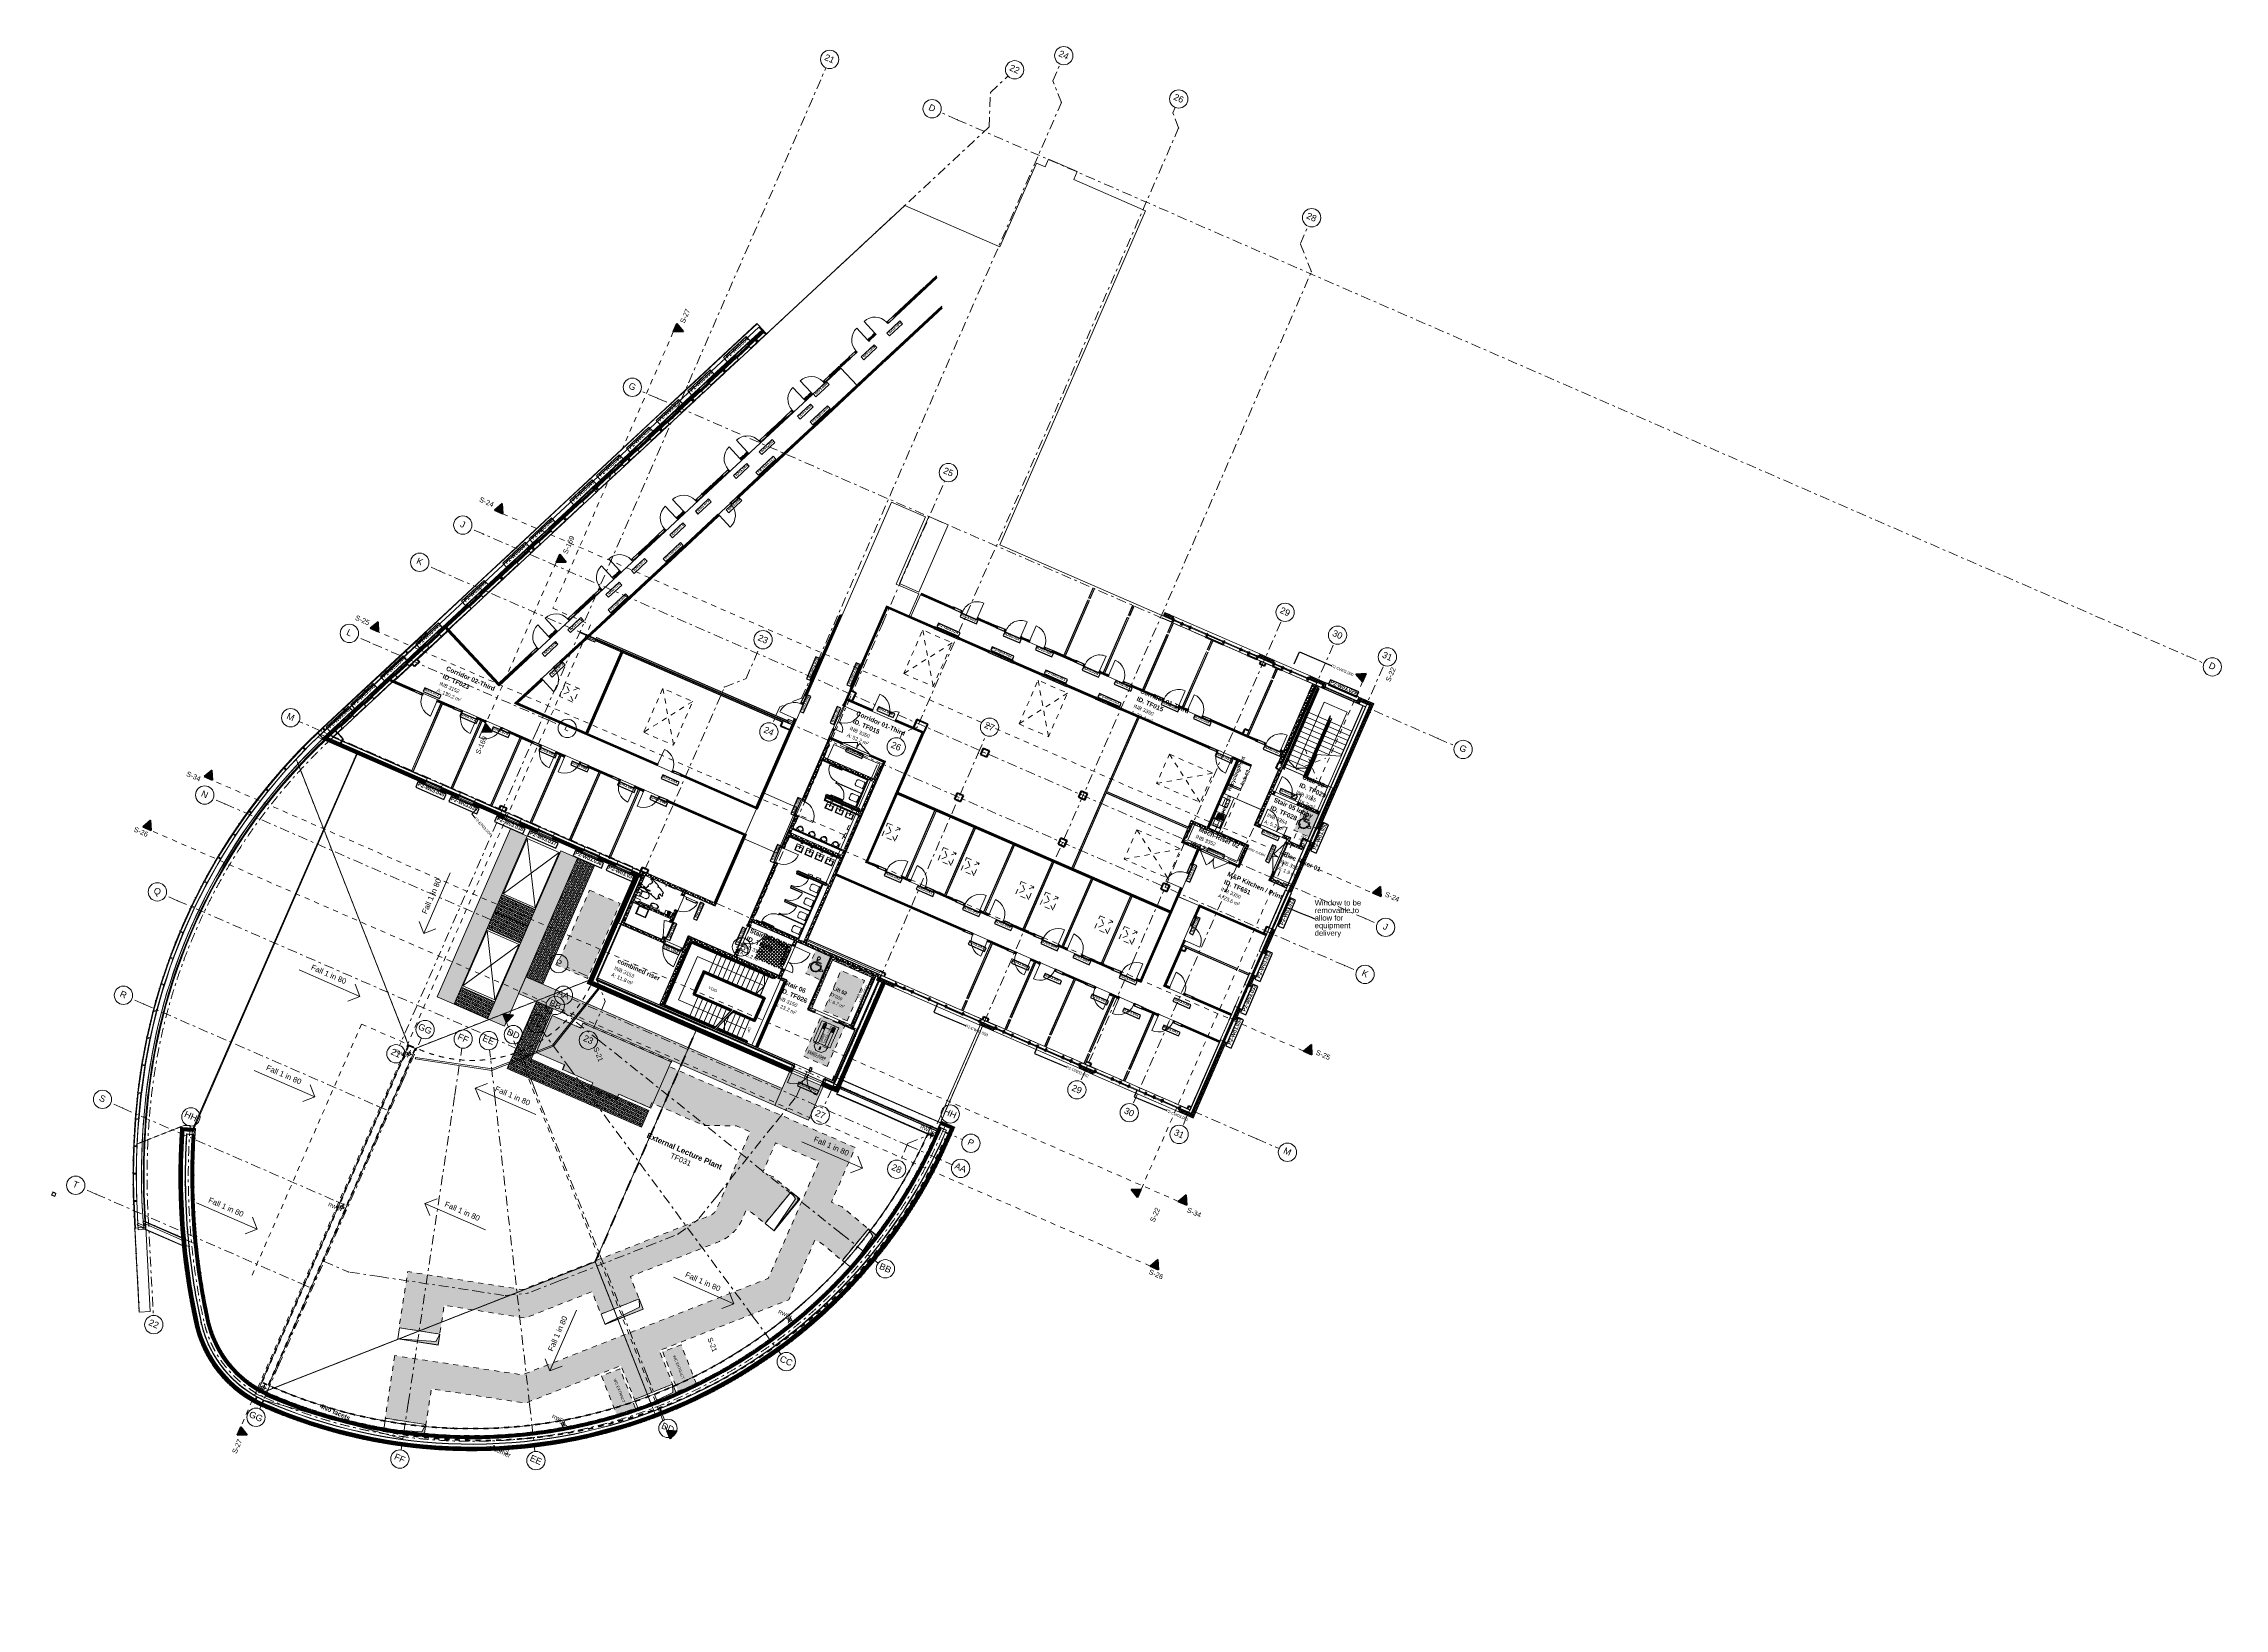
# Model space of a CAD drawing. Header units: millimetres. Extents: x -50172 to 162135, y -142603 to 4572.
# Drawn here: x -50172 to 68897, y -80883 to 4572 of the extents above; entities that cross this region are included whole.
import ezdxf
from ezdxf.enums import TextEntityAlignment as Align

# ---------------------------------------------------------------- set-up
doc = ezdxf.new("R2010")
doc.units = ezdxf.units.MM
doc.header["$MEASUREMENT"] = 0
for name, pattern in [('Dashed', [564.444447, 282.222223, -282.222223]), ('Dot & Dashed', [670.277762, 352.777767, -176.388884, 0, -141.111112]), ('Double Dashed', [1093.611073, 529.166651, -211.666656, 141.111112, -211.666656]), ('Hidden Line', [55, 45, -10]), ('HIDDEN1_02', [10, 6, -4]), ('Long Dashed', [1058.333302, 634.99999, -423.333311]), ('x160_00 (new)$0$DASHED', [3.75, 2.5, -1.25])]:
    doc.linetypes.add(name, pattern=pattern)
for name, color, linetype, lineweight in [('0_Pen_No__1', 7, 'Continuous', 13), ('0_Pen_No__174', 1, 'Continuous', 25), ('A-20-M_Floor_Slab_Pen_No__193', 7, 'Continuous', 18), ('A-20-M_Floor_Slab_Pen_No__195', 7, 'Continuous', 35), ('A-20-M_Floor_Slab_Pen_No__4', 7, 'Continuous', 20), ('A-20-M_Floor_Slab_Pen_No__87', 8, 'Continuous', 20), ('A-20-M_Floor_Slab_Pen_No__89', 8, 'Continuous', 20), ('A-20-M_Roof_Accessory_Pen_No__1', 7, 'Continuous', 13), ('A-20-M_Roof_Accessory_Pen_No__150', 7, 'Continuous', 0), ('A-20-M_Roof_Accessory_Pen_No__156', 5, 'Continuous', 50), ('A-20-M_Roof_Accessory_Pen_No__89', 8, 'Continuous', 20), ('A-20-M_Roof_Accessory_Pen_No__93', 8, 'Continuous', 13), ('A-20-M_Roof_Pen_No__1', 7, 'Continuous', 13), ('A-20-M_Roof_Pen_No__150', 7, 'Continuous', 0), ('A-20-M_Roof_Pen_No__93', 8, 'Continuous', 13), ('A-25-M_Curtain_Wall_Pen_No__1', 7, 'Continuous', 13), ('A-25-M_Curtain_Wall_Pen_No__85', 8, 'Continuous', 20), ('A-25-M_Curtain_Wall_Pen_No__90', 8, 'Continuous', 20), ('A-25-M_Wall_Ext_Pen_No__1', 7, 'Continuous', 13), ('A-25-M_Wall_Ext_Pen_No__150', 7, 'Continuous', 0), ('A-25-M_Wall_Ext_Pen_No__16', 7, 'Continuous', 20), ('A-25-M_Wall_Ext_Pen_No__195', 7, 'Continuous', 35), ('A-25-M_Wall_Ext_Pen_No__4', 7, 'Continuous', 20), ('A-25-M_Wall_Ext_Pen_No__87', 8, 'Continuous', 20), ('A-25-M_Wall_Int_Pen_No__1', 7, 'Continuous', 13), ('A-25-M_Wall_Int_Pen_No__87', 8, 'Continuous', 20), ('A-35-M_FFE_Sanitary_Pen_No__87', 8, 'Continuous', 20), ('A-95-MC_Marker_Section_P2.Marker_Pen_No__1', 7, 'Continuous', 13), ('A-95-MC_Marker_Section_P2.Marker_Pen_No__6', 7, 'Continuous', 35), ('A-95-P_Drawing_Pen_No__1', 7, 'Continuous', 13), ('A-95-P_Text_1_50_GA_Pen_No__173', 1, 'Continuous', 18), ('ArchiCAD Door Markers_Pen_No__5', 7, 'Continuous', 25), ('New_A-20-M_Floor_Slab_Pen_No__89', 8, 'Continuous', 20), ('New_A-20-M_Hard_Landscape-Phase 2_Pen_No__1', 7, 'Continuous', 13), ('New_A-20-M_Hard_Landscape-Phase 2_Pen_No__85', 8, 'Continuous', 20), ('New_A-20-M_Roof_Accessory_Pen_No__1', 7, 'Continuous', 13), ('New_A-20-M_Roof_Accessory_Pen_No__156', 5, 'Continuous', 50), ('New_A-20-M_Roof_Accessory_Pen_No__176', 1, 'Continuous', 50), ('New_A-20-M_Roof_Pen_No__1', 7, 'Continuous', 13), ('New_A-20-M_Roof_Pen_No__92', 8, 'Continuous', 13), ('New_A-25-M_Curtain_Wall_Pen_No__1', 7, 'Continuous', 13), ('New_A-25-M_Curtain_Wall_Pen_No__85', 8, 'Continuous', 20), ('New_A-25-M_Curtain_Wall_Pen_No__87', 8, 'Continuous', 20), ('New_A-25-M_Wall_Ext_Pen_No__1', 7, 'Continuous', 13), ('New_A-25-M_Wall_Ext_Pen_No__16', 7, 'Continuous', 20), ('New_A-25-M_Wall_Ext_Pen_No__4', 7, 'Continuous', 20), ('New_A-25-M_Wall_Ext_Pen_No__87', 8, 'Continuous', 20), ('New_A-25-M_Wall_Int_Pen_No__1', 7, 'Continuous', 13), ('New_A-25-M_Wall_Int_Pen_No__101', 252, 'Continuous', 15), ('New_A-25-M_Wall_Int_Pen_No__155', 5, 'Continuous', 35), ('New_A-25-M_Wall_Int_Pen_No__174', 1, 'Continuous', 25), ('New_A-25-M_Wall_Int_Pen_No__87', 8, 'Continuous', 20), ('New_A-30-M_Stair_Pen_No__1', 7, 'Continuous', 13), ('New_A-30-M_Stair_Pen_No__8', 7, 'Continuous', 35), ('New_A-35-M_FFE_Sanitary_Pen_No__1', 7, 'Continuous', 13), ('New_A-35-M_FFE_Sanitary_Pen_No__101', 252, 'Continuous', 15), ('New_A-35-M_FFE_Sanitary_Pen_No__2', 8, 'Continuous', 15), ('New_A-35-M_FFE_Sanitary_Pen_No__4', 7, 'Continuous', 20), ('New_A-35-M_FFE_Sanitary_Pen_No__87', 8, 'Continuous', 20), ('New_A-35-M_FFE_Sanitary_Pen_No__89', 8, 'Continuous', 20), ('New_A-60-M_Mechanical_Pen_No__1', 7, 'Continuous', 13), ('New_A-80-M_Lift_Pen_No__1', 7, 'Continuous', 13), ('New_A-95-H_Fill_Plan.Fill#1_Pen_No__1', 7, 'Continuous', 13), ('New_A-95-H_Fill_Plan.Fill#1_Pen_No__121', 255, 'Continuous', 0), ('New_A-95-P_Drawing_Pen_No__1', 7, 'Continuous', 13), ('New_A-95-P_Drawing_Pen_No__156', 5, 'Continuous', 50), ('New_A-95-P_Drawing_Pen_No__2', 8, 'Continuous', 15), ('New_A-95-P_Drawing_Pen_No__89', 8, 'Continuous', 20), ('New_A-95-P_Text_1_50_GA_Pen_No__1', 7, 'Continuous', 13), ('New_ArchiCAD Door Markers_Pen_No__1', 7, 'Continuous', 13), ('New_ArchiCAD Door Markers_Pen_No__5', 7, 'Continuous', 25), ('New_ArchiCAD Doors_Pen_No__1', 7, 'Continuous', 13), ('New_ArchiCAD Doors_Pen_No__3', 7, 'Continuous', 18), ('New_ArchiCAD Doors_Pen_No__87', 8, 'Continuous', 20), ('New_ArchiCAD Window Markers_Pen_No__1', 7, 'Continuous', 13), ('New_ArchiCAD Window Markers_Pen_No__5', 7, 'Continuous', 25), ('New_ArchiCAD Windows_Pen_No__1', 7, 'Continuous', 13), ('New_ArchiCAD Windows_Pen_No__101', 252, 'Continuous', 15), ('New_ArchiCAD Windows_Pen_No__3', 7, 'Continuous', 18), ('New_ArchiCAD Windows_Pen_No__83', 8, 'Continuous', 20), ('New_ArchiCAD Zone Stamps_Pen_No__6', 7, 'Continuous', 35), ('New_ArchiCAD Zone Stamps_Pen_No__9', 7, 'Continuous', 13)]:
    doc.layers.add(name, color=color, linetype=linetype, lineweight=lineweight)
for name, color, linetype, lineweight, true_color in [('0_Pen_No__61', 7, 'Continuous', 20, 0x6a6a6a), ('A-15-MG_Structural_Grid_Pen_No__163', 7, 'Continuous', 0, 0x750077), ('A-20-M_Floor_Slab_Pen_No__107', 7, 'Continuous', 15, 0xa6a6a6), ('A-20-M_Floor_Slab_Pen_No__27', 7, 'Continuous', 50, 0x2a2a2a), ('A-20-M_Roof_Accessory_Pen_No__241', 7, 'Continuous', 13, 0xc30c20), ('A-20-M_Roof_Accessory_Pen_No__81', 7, 'Continuous', 20, 0x6a6a6a), ('A-25-M_Curtain_Wall_Pen_No__46', 7, 'Continuous', 35, 0x444444), ('A-25-M_Curtain_Wall_Pen_No__69', 7, 'Continuous', 20, 0x606060), ('A-25-M_Wall_Ext_Pen_No__107', 7, 'Continuous', 15, 0xa6a6a6), ('A-25-M_Wall_Ext_Pen_No__27', 7, 'Continuous', 50, 0x2a2a2a), ('A-25-M_Wall_Ext_Pen_No__64', 7, 'Continuous', 20, 0x606060), ('A-25-M_Wall_Int_Pen_No__107', 7, 'Continuous', 15, 0xa6a6a6), ('A-25-M_Wall_Int_Pen_No__27', 7, 'Continuous', 50, 0x2a2a2a), ('A-95-MC_Marker_Section_P2.Marker_Pen_No__25', 7, 'Continuous', 50, 0x2a2a2a), ('A-95-P_Drawing_Pen_No__61', 7, 'Continuous', 20, 0x6a6a6a), ('New_A-05-M_Gross_Int_Circulation_Pen_No__74', 7, 'Continuous', 20, 0x606060), ('New_A-05-M_Gross_Int_Plant_Pen_No__74', 7, 'Continuous', 20, 0x606060), ('New_A-15-MG_Structural_Grid_Phase_2_Pen_No__222', 7, 'Continuous', 13, 0x65af33), ('New_A-20-M_Roof_Accessory_Pen_No__61', 7, 'Continuous', 20, 0x6a6a6a), ('New_A-20-M_Roof_Accessory_Pen_No__81', 7, 'Continuous', 20, 0x6a6a6a), ('New_A-25-M_Curtain_Wall_Pen_No__107', 7, 'Continuous', 15, 0xa6a6a6), ('New_A-25-M_Curtain_Wall_Pen_No__144', 7, 'Continuous', 0, 0xc8c8c8), ('New_A-25-M_Curtain_Wall_Pen_No__165', 7, 'Continuous', 0, 0x006060), ('New_A-25-M_Curtain_Wall_Pen_No__27', 7, 'Continuous', 50, 0x2a2a2a), ('New_A-25-M_Curtain_Wall_Pen_No__43', 7, 'Continuous', 30, 0x444444), ('New_A-25-M_Curtain_Wall_Pen_No__46', 7, 'Continuous', 35, 0x444444), ('New_A-25-M_Wall_Ext_Pen_No__107', 7, 'Continuous', 15, 0xa6a6a6), ('New_A-25-M_Wall_Ext_Pen_No__43', 7, 'Continuous', 30, 0x444444), ('New_A-25-M_Wall_Ext_Pen_No__64', 7, 'Continuous', 20, 0x606060), ('New_A-25-M_Wall_Int_Pen_No__107', 7, 'Continuous', 15, 0xa6a6a6), ('New_A-25-M_Wall_Int_Pen_No__27', 7, 'Continuous', 50, 0x2a2a2a), ('New_A-35-M_FFE_Sanitary_Pen_No__107', 7, 'Continuous', 15, 0xa6a6a6), ('New_A-35-M_FFE_Sanitary_Pen_No__211', 7, 'Continuous', 13, 0xebf6ff), ('New_A-35-M_FFE_Sanitary_Pen_No__27', 7, 'Continuous', 50, 0x2a2a2a), ('New_A-35-M_FFE_Sanitary_Pen_No__64', 7, 'Continuous', 20, 0x606060), ('New_A-35-M_FFE_Sanitary_Pen_No__74', 7, 'Continuous', 20, 0x606060), ('New_A-35-M_FFE_Sanitary_Pen_No__75', 7, 'Continuous', 20, 0x606060), ('New_A-80-M_Lift_Pen_No__107', 7, 'Continuous', 15, 0xa6a6a6), ('New_A-80-M_Lift_Pen_No__27', 7, 'Continuous', 50, 0x2a2a2a), ('New_A-80-M_Lift_Pen_No__61', 7, 'Continuous', 20, 0x6a6a6a), ('New_A-95-H_Fill_Plan.Fill#1_Pen_No__102', 7, 'Continuous', 15, 0xcccccc), ('New_A-95-H_Fill_Plan.Fill#1_Pen_No__61', 7, 'Continuous', 20, 0x6a6a6a), ('New_A-95-P_Drawing_Pen_No__151', 7, 'Continuous', 5, 0x2290ff), ('New_A-95-P_Drawing_Pen_No__61', 7, 'Continuous', 20, 0x6a6a6a), ('New_A-95-P_Drawing_Pen_No__82', 7, 'Continuous', 20, 0xaaaaaa), ('New_ArchiCAD Doors_Pen_No__23', 7, 'Continuous', 30, 0x2a2a2a), ('New_ArchiCAD Doors_Pen_No__43', 7, 'Continuous', 30, 0x444444), ('New_ArchiCAD Doors_Pen_No__63', 7, 'Continuous', 20, 0x606060), ('New_ArchiCAD Windows_Pen_No__103', 7, 'Continuous', 15, 0xa6a6a6), ('New_ArchiCAD Windows_Pen_No__23', 7, 'Continuous', 30, 0x2a2a2a), ('New_ArchiCAD Windows_Pen_No__43', 7, 'Continuous', 30, 0x444444), ('New_ArchiCAD Windows_Pen_No__63', 7, 'Continuous', 20, 0x606060)]:
    doc.layers.add(name, color=color, linetype=linetype, lineweight=lineweight, true_color=true_color)
for name, color, linetype in [('A-15-MG_Structural_Grid', 7, 'Continuous'), ('A-20-M_Floor_Slab', 7, 'Continuous'), ('A-20-M_Roof', 7, 'Continuous'), ('A-20-M_Roof_Accessory', 7, 'Continuous'), ('A-25-M_Curtain_Wall', 7, 'Continuous'), ('A-25-M_Wall_Ext', 7, 'Continuous'), ('A-25-M_Wall_Int', 7, 'Continuous'), ('A-35-M_FFE_Sanitary', 7, 'Continuous'), ('A-95-MC_Marker_Section_P2.Marker', 7, 'Continuous'), ('ArchiCAD Door Markers', 7, 'Continuous'), ('New_A-05-M_Gross_Int_Circulation', 7, 'Continuous'), ('New_A-05-M_Gross_Int_Plant', 7, 'Continuous'), ('New_A-15-MG_Structural_Grid_Phase_2', 7, 'Continuous'), ('New_A-20-M_Floor_Slab', 7, 'Continuous'), ('New_A-20-M_Roof', 7, 'Continuous'), ('New_A-20-M_Roof_Accessory', 7, 'Continuous'), ('New_A-25-M_Curtain_Wall', 7, 'Continuous'), ('New_A-25-M_Wall_Ext', 7, 'Continuous'), ('New_A-25-M_Wall_Int', 7, 'Continuous'), ('New_A-35-M_FFE_Sanitary', 7, 'Continuous'), ('New_A-80-M_Lift', 7, 'Continuous'), ('New_A-95-P_Drawing', 7, 'Continuous'), ('New_ArchiCAD Door Markers', 7, 'Continuous'), ('New_ArchiCAD Doors', 7, 'Continuous'), ('New_ArchiCAD Window Markers', 7, 'Continuous'), ('New_ArchiCAD Windows', 7, 'Continuous')]:
    doc.layers.add(name, color=color, linetype=linetype)
doc.styles.add('GENERATED_STYLE_1', font='')
doc.styles.add('GENERATED_STYLE_2', font='')
doc.styles.add('GENERATED_STYLE_3', font='')
doc.styles.add('GENERATED_STYLE_4', font='')
doc.styles.get('GENERATED_STYLE_1').set_extended_font_data('Arial', bold=True)
doc.styles.get('GENERATED_STYLE_2').set_extended_font_data('Swis721 BT', bold=True)
doc.styles.get('GENERATED_STYLE_3').set_extended_font_data('Arial')
doc.styles.get('GENERATED_STYLE_4').set_extended_font_data('Swis721 BT')
doc.linetypes.add('Double Slash', pattern='A,0,[1,EC-MA-00-03-DR-A-00372 Phase 2 Lecture Theatre Third floor GA-S2-P171.Shx,S=15.679012,R=0,X=0,Y=0],-1975.555563,0', length=1975.555563)
doc.dimstyles.new('GENERATED_STYLE__1', dxfattribs={"dimtxt": 0.18, "dimasz": 273.6, "dimexe": 0.18, "dimexo": 0.0625, "dimgap": 0.09, "dimtad": 0, "dimtih": 1, "dimtoh": 1, "dimdec": 4, "dimzin": 0, "dimdsep": 46, "dimcen": 0.09, "dimadec": 0, "dimazin": 0, "dimtfac": 1, "dimtdec": 4, "dimtmove": 0, "dimatfit": 3, "dimldrblk": 'ARROWHEAD_5', "dimfxl": 1, "dimtolj": 1, "dimtzin": 0, "dimarcsym": 0})
doc.dimstyles.new('GENERATED_STYLE__2', dxfattribs={"dimtxt": 0.18, "dimasz": 364.8, "dimexe": 0.18, "dimexo": 0.0625, "dimgap": 0.09, "dimtad": 0, "dimtih": 1, "dimtoh": 1, "dimdec": 4, "dimzin": 0, "dimdsep": 46, "dimcen": 0.09, "dimadec": 0, "dimazin": 0, "dimtfac": 1, "dimtdec": 4, "dimtmove": 0, "dimatfit": 3, "dimldrblk": 'ARROWHEAD_5', "dimfxl": 1, "dimtolj": 1, "dimtzin": 0, "dimarcsym": 0})
doc.dimstyles.new('GENERATED_STYLE__3', dxfattribs={"dimtxt": 0.18, "dimasz": 182.4, "dimexe": 0.18, "dimexo": 0.0625, "dimgap": 0.09, "dimtad": 0, "dimtih": 1, "dimtoh": 1, "dimdec": 4, "dimzin": 0, "dimdsep": 46, "dimcen": 0.09, "dimadec": 0, "dimazin": 0, "dimtfac": 1, "dimtdec": 4, "dimtmove": 0, "dimatfit": 3, "dimldrblk": 'ARROWHEAD_5', "dimfxl": 1, "dimtolj": 1, "dimtzin": 0, "dimarcsym": 0})
pattern_1 = [(45, (0, 0), (-91.92388, 91.92388), []), (135, (0, 0), (91.92388, 91.92388), [])]
pattern_2 = [(60, (0, 0), (-43.30127, 25), []), (120, (0, 0), (43.30127, 25), [])]
pattern_3 = [(0, (0, 0), (0, 173.2051), [0, -100]), (0, (50, 86.6), (0, 173.2051), [0, -100])]
pattern_4 = [(0, (0, 0), (0, 130), []), (90, (0, 0), (-130, 0), [])]
pattern_5 = [(246.4404, (0, 0), (-158.76755, 69.2305), [0, -100]), (246.4404, (59.4, -80.45), (-158.76755, 69.2305), [0, -100])]
pattern_6 = [(66.4404, (0, 0), (-158.76755, 69.2305), [0, -100]), (66.4404, (-59.4, 80.45), (-158.76755, 69.2305), [0, -100])]
pattern_7 = [(156.4404, (0, 0), (69.2305, 158.76755), [0, -100]), (156.4404, (-80.45, -59.4), (69.2305, 158.76755), [0, -100])]
pattern_8 = [(156.4404, (0, 0), (69.2305, 158.76755), [0, -100]), (156.4404, (-80.45, -59.4), (69.2305, 158.76755), [0, -100])]
pattern_9 = [(156.44217, (0, 0), (69.22564, 158.7697), [0, -100]), (156.44217, (-80.45, -59.4), (69.22564, 158.7697), [0, -100])]
pattern_10 = [(336.4404, (0, 0), (69.2305, 158.76755), [0, -100]), (336.4404, (80.45, 59.4), (69.2305, 158.76755), [0, -100])]
pattern_11 = [(45, (0, 0), (-367.4235, 367.4235), [50, -250]), (45, (-77.65, 289.8), (-367.4235, 367.4235), [50, -250]), (105, (0, 0), (501.91, 134.4863), [50, -250]), (105, (212.13, 212.13), (501.91, 134.4863), [50, -250]), (165, (35.36, 35.36), (134.4863, 501.91), [50, -250]), (165, (247.5, 247.5), (134.4863, 501.91), [50, -250]), (45, (-35.36, 35.36), (-70.71068, 70.71068), [0, -100, 0, -150]), (90, (7e-15, 70.71), (-100, 0), [0, -75, 0, -125])]
pattern_12 = [(156.4404, (0, 0), (69.2305, 158.76755), [0, -100]), (156.4404, (-80.45, -59.4), (69.2305, 158.76755), [0, -100])]
pattern_13 = [(156.4404, (0, 0), (69.2305, 158.76755), [0, -100]), (156.4404, (-80.45, -59.4), (69.2305, 158.76755), [0, -100])]
pattern_14 = [(246.4404, (0, 0), (-158.76755, 69.2305), [0, -100]), (246.4404, (59.4, -80.45), (-158.76755, 69.2305), [0, -100])]
pattern_15 = [(66.4404, (0, 0), (-158.76755, 69.2305), [0, -100]), (66.4404, (-59.4, 80.45), (-158.76755, 69.2305), [0, -100])]
pattern_16 = [(336.4404, (0, 0), (69.2305, 158.76755), [0, -100]), (336.4404, (80.45, 59.4), (69.2305, 158.76755), [0, -100])]
pattern_17 = [(156.4404, (0, 0), (69.2305, 158.76755), [0, -100]), (156.4404, (-80.45, -59.4), (69.2305, 158.76755), [0, -100])]
pattern_18 = [(246.4523, (0, 0), (-158.7819, 69.1975), [0, -100]), (246.4523, (59.42, -80.44), (-158.7819, 69.1975), [0, -100])]
pattern_19 = [(246.4404, (0, 0), (-158.76755, 69.2305), [0, -100]), (246.4404, (59.4, -80.45), (-158.76755, 69.2305), [0, -100])]
pattern_20 = [(336.4404, (0, 0), (69.2305, 158.76755), [0, -100]), (336.4404, (80.45, 59.4), (69.2305, 158.76755), [0, -100])]
pattern_21 = [(336.4404, (0, 0), (69.2305, 158.76755), [0, -100]), (336.4404, (80.45, 59.4), (69.2305, 158.76755), [0, -100])]
pattern_22 = [(0, (0, 0), (0, 200), [])]
pattern_23 = [(90.86511, (0, 0), (173.18534, 2.61514), [0, -100]), (90.86511, (-87.35, 48.69), (173.18534, 2.61514), [0, -100])]
pattern_24 = [(156.4404, (0, 0), (69.2305, 158.76755), [0, -100]), (156.4404, (-80.45, -59.4), (69.2305, 158.76755), [0, -100])]
pattern_25 = [(222.9401, (0, 0), (-117.9931, 126.7976), [0, -100]), (222.9401, (22.4, -97.46), (-117.9931, 126.7976), [0, -100])]
pattern_26 = [(336.4404, (0, 0), (69.2305, 158.76755), [0, -100]), (336.4404, (80.45, 59.4), (69.2305, 158.76755), [0, -100])]

# ---------------------------------------------------------------- blocks, each defined once
blk = doc.blocks.new('Stair 06 lobby _INB 3151_1_1', base_point=(-10928, -45195))
at = {"layer": 'New_A-05-M_Gross_Int_Circulation_Pen_No__74', "linetype": 'Continuous'}
for p, q in [((-11502, -43411), (-12331, -45314)), ((-9199, -44415), (-11502, -43411)), ((-10029, -46318), (-9199, -44415)), ((-12331, -45314), (-10029, -46318))]:
    blk.add_line(p, q, dxfattribs=at)
at = {"layer": 'New_ArchiCAD Zone Stamps_Pen_No__9'}
for tag, height, style, p in [('ROOM_NAME', 250, 'GENERATED_STYLE_1', (-11543, -43731)), ('measuredAreaCode', 200, 'GENERATED_STYLE_3', (-12076, -44944)), ('ROOM_NUMBER', 200, 'GENERATED_STYLE_3', (-11919, -44584)), ('DUMMY_649', 200, 'GENERATED_STYLE_3', (-11769, -45078)), ('zoneNameLine2', 250, 'GENERATED_STYLE_1', (-11731, -44163)), ('DUMMY_650', 200, 'GENERATED_STYLE_3', (-11420, -45230)), ('DUMMY_651', 133, 'GENERATED_STYLE_3', (-11140, -45337))]:
    blk.add_attdef(tag, text='', height=height, rotation=336.44041, dxfattribs=dict(at, style=style)).set_placement(p, align=Align.TOP_LEFT)
blk = doc.blocks.new('Wall_1_1', base_point=(-34938, -33412))
at = {"layer": 'A-25-M_Wall_Ext_Pen_No__107', "linetype": 'Continuous'}
for points in [[(-34002, -33791), (-34015, -33785), (-34026, -33810), (-34012, -33816)], [(-33992, -33768), (-34005, -33762), (-34015, -33785), (-34002, -33791)], [(-33952, -33676), (-33965, -33670), (-34005, -33762), (-33992, -33768)], [(-33944, -33660), (-33958, -33654), (-33965, -33670), (-33952, -33676)], [(-33944, -33658), (-33957, -33652), (-33958, -33654), (-33944, -33660)], [(-33884, -33521), (-33897, -33515), (-33957, -33652), (-33944, -33658)], [(-33877, -33505), (-33891, -33499), (-33897, -33513), (-33883, -33519)], [(-33883, -33519), (-33897, -33513), (-33897, -33515), (-33884, -33521)], [(-17688, -40904), (-17702, -40898), (-17713, -40923), (-17699, -40929)], [(-17678, -40882), (-17692, -40876), (-17702, -40898), (-17688, -40904)], [(-17638, -40790), (-17652, -40784), (-17692, -40876), (-17678, -40882)], [(-17631, -40773), (-17645, -40767), (-17652, -40784), (-17638, -40790)], [(-17630, -40772), (-17644, -40766), (-17645, -40767), (-17631, -40773)], [(-17570, -40634), (-17584, -40628), (-17644, -40766), (-17630, -40772)], [(-17569, -40632), (-17583, -40626), (-17584, -40628), (-17570, -40634)], [(-17563, -40618), (-17577, -40612), (-17583, -40626), (-17569, -40632)]]:
    blk.add_hatch(color=256, dxfattribs=at).paths.add_polyline_path(points)
at = {"layer": 'A-25-M_Wall_Ext_Pen_No__27', "linetype": 'Continuous'}
for p, q in [((-34015, -33785), (-34026, -33810)), ((-34005, -33762), (-34015, -33785)), ((-34012, -33816), (-34002, -33791)), ((-33965, -33670), (-34005, -33762)), ((-34002, -33791), (-33992, -33768)), ((-33992, -33768), (-33952, -33676)), ((-33958, -33654), (-33965, -33670)), ((-33957, -33652), (-33958, -33654)), ((-33897, -33515), (-33957, -33652)), ((-33952, -33676), (-33944, -33660)), ((-33944, -33658), (-33884, -33521)), ((-33944, -33660), (-33944, -33658)), ((-33891, -33499), (-33897, -33513)), ((-33897, -33513), (-33897, -33515)), ((-33884, -33521), (-33883, -33519)), ((-33883, -33519), (-33877, -33505)), ((-17702, -40898), (-17713, -40923)), ((-17692, -40876), (-17702, -40898)), ((-17699, -40929), (-17688, -40904)), ((-17652, -40784), (-17692, -40876)), ((-17688, -40904), (-17678, -40882)), ((-17678, -40882), (-17638, -40790)), ((-17645, -40767), (-17652, -40784)), ((-17644, -40766), (-17645, -40767)), ((-17584, -40628), (-17644, -40766)), ((-17638, -40790), (-17631, -40773)), ((-17631, -40773), (-17630, -40772)), ((-17630, -40772), (-17570, -40634)), ((-17583, -40626), (-17584, -40628)), ((-17577, -40612), (-17583, -40626)), ((-17570, -40634), (-17569, -40632)), ((-17569, -40632), (-17563, -40618))]:
    blk.add_line(p, q, dxfattribs=at)
at = {"layer": 'New_A-25-M_Wall_Ext_Pen_No__87', "linetype": 'Continuous', "flags": 128}
for points in [[(-33891, -33499), (-34355, -33296)], [(-34938, -33412), (-34913, -33423)], [(-34913, -33423), (-17600, -40972)], [(-17577, -40612), (-33877, -33505)], [(-17600, -40972), (-17590, -40947)], [(-17590, -40947), (-17580, -40924)], [(-17580, -40924), (-17540, -40833)], [(-17465, -40661), (-17563, -40618)], [(-17540, -40833), (-17532, -40816)], [(-17532, -40814), (-17472, -40677)], [(-17532, -40816), (-17532, -40814)], [(-17472, -40677), (-17471, -40675)], [(-17471, -40675), (-17465, -40661)]]:
    blk.add_lwpolyline(points, dxfattribs=at)
blk = doc.blocks.new('Wall_2_1', base_point=(-17643, -40788))
at = {"layer": 'A-20-M_Floor_Slab_Pen_No__107', "linetype": 'Continuous'}
for points in [[(-34005, -33762), (-33992, -33768), (-33952, -33678), (-33966, -33672)], [(-33966, -33672), (-33952, -33678), (-33952, -33676), (-33965, -33670)]]:
    blk.add_hatch(color=256, dxfattribs=at).paths.add_polyline_path(points)
at = {"layer": 'A-20-M_Floor_Slab_Pen_No__27', "linetype": 'Continuous'}
for p, q in [((-33966, -33672), (-34005, -33762)), ((-33992, -33768), (-33952, -33678)), ((-33965, -33670), (-33966, -33672)), ((-33952, -33678), (-33952, -33676))]:
    blk.add_line(p, q, dxfattribs=at)
at = {"layer": 'A-20-M_Floor_Slab_Pen_No__87', "linetype": 'Continuous', "flags": 128}
for points in [[(-34584, -33510), (-34005, -33762)], [(-33965, -33670), (-34505, -33435)], [(-33992, -33768), (-17775, -40839)], [(-17733, -40748), (-33952, -33676)], [(-17643, -40788), (-17733, -40748)]]:
    blk.add_lwpolyline(points, dxfattribs=at)
blk = doc.blocks.new('Roof_8_1', base_point=(-44547, -52585))
at = {"layer": 'New_A-20-M_Roof_Pen_No__92', "linetype": 'Continuous', "flags": 128}
for points in [[(-44742, -59729), (-44806, -58647), (-44810, -58554), (-44825, -57925), (-44830, -57295), (-44825, -56666), (-44810, -56036), (-44785, -55407), (-44750, -54779), (-44704, -54151), (-44649, -53524), (-44584, -52898), (-44547, -52585), (-44509, -52273), (-44431, -51714), (-44344, -51157), (-44246, -50601), (-44139, -50047), (-44021, -49495), (-43894, -48945), (-43757, -48397), (-43611, -47852), (-43454, -47310), (-43289, -46770), (-43113, -46234), (-42928, -45701), (-42734, -45171), (-42530, -44645), (-42317, -44122), (-42094, -43603), (-41863, -43089), (-41622, -42578), (-41372, -42072), (-41113, -41571), (-40846, -41074), (-40569, -40582), (-40284, -40095), (-39990, -39613), (-39688, -39136), (-39377, -38665), (-39058, -38200), (-38731, -37740), (-38395, -37286), (-38052, -36838), (-37700, -36397), (-37341, -35961), (-36974, -35533), (-36600, -35110), (-36218, -34695), (-35828, -34286), (-35432, -33885), (-35028, -33490), (-34823, -33296)], [(-34823, -33296), (-17657, -40782)], [(-17657, -40782), (-20212, -46638)], [(-20212, -46638), (-7294, -52271), (-6733, -52516)], [(-6733, -52516), (-6675, -52382)], [(-6675, -52382), (-1209, -54774)], [(-1209, -54774), (-1376, -55158), (-1596, -55638), (-1826, -56114), (-2065, -56585), (-2312, -57052), (-2569, -57514), (-2834, -57972), (-3108, -58424), (-3390, -58871), (-3681, -59312), (-3980, -59748), (-4287, -60178), (-4603, -60602), (-4926, -61020), (-5258, -61432), (-5597, -61837), (-5943, -62236), (-6297, -62628), (-6659, -63014), (-7028, -63392), (-7404, -63764), (-7787, -64128), (-8176, -64485), (-8573, -64834), (-8976, -65176), (-9385, -65511), (-9801, -65837), (-10223, -66155), (-10651, -66466), (-11084, -66768), (-11524, -67062), (-11968, -67347), (-12419, -67624), (-12874, -67893), (-13334, -68152), (-13799, -68403), (-14269, -68645), (-14743, -68878), (-15222, -69102), (-15705, -69317), (-16192, -69523), (-16683, -69719), (-17177, -69907), (-17675, -70084), (-18176, -70252), (-18680, -70411), (-19187, -70560), (-19697, -70700), (-20209, -70829), (-20724, -70949), (-21241, -71059), (-21760, -71160), (-22280, -71250), (-22803, -71331), (-23326, -71401), (-23851, -71462), (-24378, -71513), (-24904, -71553), (-25432, -71584), (-25960, -71605), (-26489, -71615), (-27017, -71616), (-27546, -71607), (-28074, -71587), (-28601, -71558), (-29128, -71518), (-29655, -71469), (-30180, -71409), (-30704, -71340), (-31226, -71261), (-31747, -71171), (-32266, -71072), (-32784, -70963), (-33299, -70845), (-33811, -70716), (-34321, -70578), (-34829, -70430), (-35333, -70272), (-35835, -70105), (-36333, -69929), (-36828, -69743), (-37319, -69548), (-37806, -69343), (-38048, -69236), (-38265, -69129), (-38478, -69011), (-38687, -68885), (-38890, -68750), (-39088, -68606), (-39279, -68455), (-39464, -68296), (-39642, -68129), (-39813, -67955), (-39977, -67774), (-40133, -67587), (-40281, -67393), (-40422, -67193), (-40553, -66988), (-40677, -66777), (-40791, -66562), (-40896, -66342), (-40993, -66118), (-41079, -65890), (-41157, -65658), (-41225, -65424), (-41253, -65305), (-41339, -64881), (-41473, -64169), (-41597, -63456), (-41711, -62742), (-41815, -62026), (-41909, -61308), (-41951, -60949)], [(-9363, -58133), (-10776, -59865)], [(-8878, -58528), (-9363, -58133)], [(-10291, -60261), (-8878, -58528)], [(-41951, -60949), (-44742, -59729)], [(-10776, -59865), (-10291, -60261)], [(-5138, -60160), (-6562, -61883)], [(-6068, -62291), (-4644, -60568)], [(-4644, -60568), (-5138, -60160)], [(-6562, -61883), (-6068, -62291)], [(-17653, -63981), (-19733, -64819)], [(-17429, -64538), (-17653, -63981)], [(-19733, -64819), (-19509, -65376)], [(-19509, -65376), (-17429, -64538)], [(-30745, -65561), (-30839, -66164)], [(-30839, -66164), (-28632, -66506)], [(-28539, -65903), (-30745, -65561)], [(-28632, -66506), (-28539, -65903)], [(-15827, -68636), (-17907, -69474)], [(-15602, -69192), (-15827, -68636)], [(-17907, -69474), (-17683, -70030)], [(-17683, -70030), (-15602, -69192)], [(-31506, -70503), (-31598, -71095)], [(-31598, -71095), (-29392, -71437)], [(-29300, -70845), (-31506, -70503)], [(-29392, -71437), (-29300, -70845)]]:
    blk.add_lwpolyline(points, dxfattribs=at)
blk = doc.blocks.new('Disposal Bin')
at = {"layer": 'New_A-35-M_FFE_Sanitary', "linetype": 'Continuous', "lineweight": 0, "true_color": 0xffffff}
blk.add_hatch(color=7, dxfattribs=at).paths.add_polyline_path([(-63.6, 0), (63.7, 0), (63.7, 56.4, 2.41421356), (-63.6, 56.3)])
at = {"layer": 'New_A-35-M_FFE_Sanitary_Pen_No__2', "linetype": 'Continuous'}
for p, q in [((-55.6, 56.4), (-63.7, 56.4)), ((-55.6, 54.4), (-63.7, 54.4)), ((-63.6, 56.3), (-63.6, 0)), ((-63.6, 0), (63.7, 0)), ((-55.6, 0), (-55.6, 56.4)), ((-55.6, 43.4), (55.6, 43.4)), ((-55.6, 41.4), (-43.8, 41.4)), ((55.6, 41.4), (43.8, 41.4)), ((55.6, 0), (55.6, 56.4)), ((55.6, 56.4), (63.7, 56.4)), ((55.6, 54.4), (63.7, 54.4)), ((63.7, 0), (63.7, 56.4))]:
    blk.add_line(p, q, dxfattribs=at)
for start, end in [(315.045008, 225.045008), (240.9, 299.1)]:
    blk.add_arc((0, 120), 90, start, end, dxfattribs=at)
blk = doc.blocks.new('Wheelchair Man Symbol 19')
at = {"layer": 'New_A-35-M_FFE_Sanitary_Pen_No__101', "linetype": 'Continuous'}
for p, q in [((-325, 258), (-325, -42)), ((-299, 258), (-309, 258)), ((-299, 284), (-299, 258)), ((-268, 182), (-268, 284)), ((-243, 182), (-268, 182)), ((-243, 110), (-243, 182)), ((-73, 103), (-139, 104)), ((58, 142), (54, 143)), ((73, 136), (58, 142)), ((83, 129), (73, 136)), ((94, 119), (83, 129)), ((98, 112), (94, 119)), ((98, 105), (98, 112)), ((268, 182), (243, 182)), ((243, 182), (243, 117)), ((268, 284), (268, 284)), ((268, 284), (268, 182)), ((299, 258), (299, 284)), ((309, 258), (299, 258)), ((309, 258), (309, 258)), ((325, -20), (325, 258)), ((-329, -54), (-326, -67)), ((-325, -42), (-326, -44)), ((-325, -70), (-325, -258)), ((-309, -258), (-299, -258)), ((-299, -258), (-299, -284)), ((-292, -333), (-292, -333)), ((-292, -333), (-292, -492)), ((-268, -333), (-275, -333)), ((-275, -492), (-275, -492)), ((-275, -492), (-268, -492)), ((-268, -284), (-268, -333)), ((-268, -492), (-268, -723)), ((-268, -723), (-156, -723)), ((-71, -775), (-64, -705)), ((-58, -626), (-42, -627)), ((-42, -627), (-26, -634)), ((-26, -634), (-3, -635)), ((-3, -635), (22, -645)), ((22, -645), (69, -660)), ((69, -660), (81, -663)), ((161, -723), (268, -723)), ((268, -333), (268, -284)), ((275, -333), (268, -333)), ((268, -723), (268, -492)), ((268, -492), (275, -492)), ((292, -492), (292, -333)), ((299, -284), (299, -258)), ((299, -258), (309, -258)), ((299, -284), (299, -284)), ((325, -258), (325, -73)), ((325, -258), (325, -258)), ((330, -58), (330, -35))]:
    blk.add_line(p, q, dxfattribs=at)
for centre, radius, start, end in [((-317, 258), 7.81, 0, 180), ((-284, 284), 15.6, 0, 180), ((-235, 73), 37.6, 53.1315, 102.10761), ((-185, 139), 45.6, 233.1315, 296.46299), ((-140, 49), 55.8, 88.71911, 116.46299), ((53, 63), 132, 158.1335, 162.35097), ((-23, 93), 50.5, 100.04427, 158.13349), ((12, -103), 249, 80.21672, 100.04427), ((42, 208), 117, 298.62394, 307.52221), ((144, 76), 49.5, 63.51662, 127.52221), ((202, 193), 81.4, 243.51661, 286.56944), ((240, 64), 53.6, 87.18129, 106.56944), ((284, 284), 15.6, 0, 180), ((317, 258), 7.81, 0, 180), ((-316, -52), 12.8, 143.80498, 190.69904), ((-317, -66), 9.34, 190.69904, 208.33179), ((-317, -258), 7.81, 180, 0), ((-284, -284), 15.6, 180, 0), ((-284, -333), 8.5, 0, 180), ((-284, -492), 8.5, 180, 0), ((187, -654), 349, 191.39668, 201.96917), ((-106, -772), 34.5, 201.96919, 353.76268), ((-84, -650), 21.9, 315.47109, 351.83902), ((-152, -695), 88.5, 353.76268, 19.54927), ((-2291, -334), 2252, 351.83902, 352.53028), ((29, -677), 53.8, 349.8776, 14.25931), ((106, -690), 24.4, 169.8776, 221.46152), ((121, -728), 40.4, 147.72186, 174.89343), ((198, -735), 117, 174.89343, 209.17313), ((120, -778), 27.9, 209.17313, 317.16591), ((79, -740), 84.2, 317.16593, 11.81513), ((284, -284), 15.6, 180, 0), ((284, -333), 8.5, 0, 180), ((284, -492), 8.5, 180, 0), ((317, -258), 7.81, 180, 0), ((304, -35), 25.6, 0.37342, 36.11912), ((307, -58), 22.9, 321.14518, 0.37342)]:
    blk.add_arc(centre, radius, start, end, dxfattribs=at)
for p in [(-325, 258), (-299, 284), (-243, 110), (-213, 103), (-165, 99), (-73, 103), (-70, 112), (-32, 143), (98, 105), (113, 115), (166, 120), (225, 115), (-329, -54), (-325, -70), (-309, -258), (-268, -284), (-138, -784), (-71, -775), (-68, -666), (-62, -653), (-58, -626), (81, -724), (82, -686), (87, -706), (96, -792), (140, -797), (161, -723), (275, -333), (292, -492), (325, -20), (330, -58)]:
    blk.add_point(p, dxfattribs=at)
blk = doc.blocks.new('Corridor 02-Third_INB 3152_2_1', base_point=(-27291, -30973))
at = {"layer": 'New_A-05-M_Gross_Int_Circulation_Pen_No__74', "linetype": 'Continuous'}
for p, q in [((-6645, -13146), (-25293, -30497)), ((-24435, -31465), (-5755, -14103)), ((-5755, -14103), (-6645, -13146)), ((-3879, -20465), (-7515, -28803)), ((-2019, -21276), (-3879, -20465)), ((-3617, -24942), (-2019, -21276)), ((-2387, -25478), (-3617, -24942)), ((-6756, -32192), (-4117, -26141)), ((-4117, -26141), (-2907, -26669)), ((-2907, -26669), (-2387, -25478)), ((-28082, -27500), (-29761, -29061)), ((-25293, -30497), (-28082, -27500)), ((-30034, -29317), (-31018, -30231)), ((-29908, -29453), (-30034, -29317)), ((-29634, -29198), (-29908, -29453)), ((-29761, -29061), (-29634, -29198)), ((-7515, -28803), (-11193, -37239)), ((-31018, -30231), (-11793, -38615)), ((-11193, -37239), (-24435, -31465)), ((-9983, -39594), (-7235, -33292)), ((-7269, -33277), (-6789, -32177)), ((-7235, -33292), (-7269, -33277)), ((-6789, -32177), (-6756, -32192)), ((-11793, -38615), (-13499, -42528)), ((-12448, -45246), (-9983, -39594)), ((-15130, -41818), (-16257, -44403)), ((-13499, -42528), (-15130, -41818)), ((-16257, -44403), (-15211, -44859)), ((-15211, -44859), (-14911, -44172)), ((-14911, -44172), (-12448, -45246))]:
    blk.add_line(p, q, dxfattribs=at)
at = {"layer": 'New_ArchiCAD Zone Stamps_Pen_No__6'}
for tag, height, style, p in [('ROOM_NAME', 250, 'GENERATED_STYLE_1', (-28124, -29414)), ('measuredAreaCode', 200, 'GENERATED_STYLE_3', (-28658, -30627)), ('ROOM_NUMBER', 200, 'GENERATED_STYLE_3', (-28501, -30267)), ('ROOM_HOLES_PRM', 200, 'GENERATED_STYLE_3', (-28350, -30761)), ('zoneNameLine2', 250, 'GENERATED_STYLE_1', (-28312, -29846)), ('DUMMY_649', 200, 'GENERATED_STYLE_3', (-27721, -31035)), ('DUMMY_650', 133, 'GENERATED_STYLE_3', (-27442, -31142))]:
    blk.add_attdef(tag, text='', height=height, rotation=336.44041, dxfattribs=dict(at, style=style)).set_placement(p, align=Align.TOP_LEFT)
blk = doc.blocks.new('Corridor 01-Third_INB 3350_3_1', base_point=(-4896, -33421))
at = {"layer": 'New_A-05-M_Gross_Int_Circulation_Pen_No__74', "linetype": 'Continuous'}
for p, q in [((-6296, -31297), (-7180, -33325)), ((-2184, -33091), (-6296, -31297)), ((-7180, -33325), (-4256, -34600)), ((-5261, -40149), (-2184, -33091)), ((-4256, -34600), (-6934, -40742)), ((9754, -46697), (-5261, -40149)), ((-6934, -40742), (14053, -49893)), ((11794, -42017), (9754, -46697)), ((10992, -46898), (12908, -42503)), ((12908, -42503), (11794, -42017)), ((14661, -48498), (10992, -46898)), ((14053, -49893), (14661, -48498))]:
    blk.add_line(p, q, dxfattribs=at)
at = {"layer": 'New_ArchiCAD Zone Stamps_Pen_No__6'}
for tag, height, style, p in [('ROOM_NAME', 250, 'GENERATED_STYLE_1', (-5728, -31862)), ('measuredAreaCode', 200, 'GENERATED_STYLE_3', (-6262, -33075)), ('ROOM_NUMBER', 200, 'GENERATED_STYLE_3', (-6105, -32714)), ('DUMMY_649', 200, 'GENERATED_STYLE_3', (-5955, -33209)), ('zoneNameLine2', 250, 'GENERATED_STYLE_1', (-5917, -32294)), ('DUMMY_650', 200, 'GENERATED_STYLE_3', (-5466, -33422)), ('DUMMY_651', 133, 'GENERATED_STYLE_3', (-5186, -33529))]:
    blk.add_attdef(tag, text='', height=height, rotation=336.44041, dxfattribs=dict(at, style=style)).set_placement(p, align=Align.TOP_LEFT)
blk = doc.blocks.new('M&P Kitchen _ Print_INB 3350_4_1', base_point=(15532, -42268))
at = {"layer": 'New_A-05-M_Gross_Int_Circulation_Pen_No__74', "linetype": 'Continuous'}
for p, q in [((14275, -36381), (13435, -38309)), ((16297, -37262), (14275, -36381)), ((15926, -38113), (16297, -37262)), ((13435, -38309), (15612, -39258)), ((15612, -39258), (15109, -40413)), ((17701, -38887), (15926, -38113)), ((16723, -41130), (17701, -38887)), ((12920, -39458), (11802, -42020)), ((15109, -40413), (12920, -39458)), ((17690, -41551), (16723, -41130)), ((16750, -43705), (17690, -41551)), ((11802, -42020), (12901, -42500)), ((12901, -42500), (16426, -44037)), ((16426, -44037), (16600, -43640)), ((16600, -43640), (16750, -43705))]:
    blk.add_line(p, q, dxfattribs=at)
at = {"layer": 'New_ArchiCAD Zone Stamps_Pen_No__6'}
for tag, height, style, p in [('ROOM_NUMBER', 200, 'GENERATED_STYLE_3', (14159, -41490)), ('zoneNameLine2', 250, 'GENERATED_STYLE_1', (14347, -41070)), ('ROOM_NAME', 250, 'GENERATED_STYLE_1', (14536, -40638)), ('measuredAreaCode', 200, 'GENERATED_STYLE_3', (14002, -41850)), ('DUMMY_649', 200, 'GENERATED_STYLE_3', (14309, -41984)), ('DUMMY_650', 200, 'GENERATED_STYLE_3', (14799, -42198)), ('DUMMY_651', 133, 'GENERATED_STYLE_3', (15078, -42304))]:
    blk.add_attdef(tag, text='', height=height, rotation=336.44041, dxfattribs=dict(at, style=style)).set_placement(p, align=Align.TOP_LEFT)
blk = doc.blocks.new('Corridor 01-Third_INB 3350_5_1', base_point=(10604, -32200))
at = {"layer": 'New_A-05-M_Gross_Int_Circulation_Pen_No__74', "linetype": 'Continuous'}
for p, q in [((-2300, -25528), (-2815, -26709)), ((17510, -34166), (-2300, -25528)), ((-2815, -26709), (15122, -34531)), ((17141, -35012), (17510, -34166)), ((15122, -34531), (14309, -36396)), ((16330, -37277), (17289, -35077)), ((17289, -35077), (17141, -35012)), ((14309, -36396), (16330, -37277))]:
    blk.add_line(p, q, dxfattribs=at)
at = {"layer": 'New_ArchiCAD Zone Stamps_Pen_No__9'}
for tag, height, style, p in [('ROOM_NAME', 250, 'GENERATED_STYLE_1', (9771, -30641)), ('measuredAreaCode', 200, 'GENERATED_STYLE_3', (9237, -31854)), ('ROOM_NUMBER', 200, 'GENERATED_STYLE_3', (9394, -31494)), ('DUMMY_649', 200, 'GENERATED_STYLE_3', (9545, -31988)), ('zoneNameLine2', 250, 'GENERATED_STYLE_1', (9583, -31073)), ('DUMMY_650', 200, 'GENERATED_STYLE_3', (10034, -32201)), ('DUMMY_651', 133, 'GENERATED_STYLE_3', (10313, -32308))]:
    blk.add_attdef(tag, text='', height=height, rotation=336.44041, dxfattribs=dict(at, style=style)).set_placement(p, align=Align.TOP_LEFT)
blk = doc.blocks.new('Stair 05 _INB 3355_6_1', base_point=(19473, -33818))
at = {"layer": 'New_A-05-M_Gross_Int_Circulation_Pen_No__74', "linetype": 'Continuous'}
for p, q in [((19418, -30523), (16926, -36240)), ((21867, -31590), (19418, -30523)), ((19374, -37307), (21867, -31590)), ((16926, -36240), (18156, -36776)), ((18156, -36776), (19374, -37307))]:
    blk.add_line(p, q, dxfattribs=at)
at = {"layer": 'New_ArchiCAD Zone Stamps_Pen_No__9'}
for tag, height, style, p in [('ROOM_NAME', 250, 'GENERATED_STYLE_1', (18644, -35347)), ('measuredAreaCode', 200, 'GENERATED_STYLE_3', (18110, -36560)), ('ROOM_NUMBER', 200, 'GENERATED_STYLE_3', (18267, -36200)), ('DUMMY_649', 200, 'GENERATED_STYLE_3', (18418, -36694)), ('zoneNameLine2', 250, 'GENERATED_STYLE_1', (18456, -35779)), ('DUMMY_650', 200, 'GENERATED_STYLE_3', (18907, -36908)), ('DUMMY_651', 133, 'GENERATED_STYLE_3', (19186, -37014))]:
    blk.add_attdef(tag, text='', height=height, rotation=336.44041, dxfattribs=dict(at, style=style)).set_placement(p, align=Align.TOP_LEFT)
blk = doc.blocks.new('Stair 05 lobby_INB 3354_7_1', base_point=(17636, -38036))
at = {"layer": 'New_A-05-M_Gross_Int_Circulation_Pen_No__74', "linetype": 'Continuous'}
for p, q in [((16858, -36395), (16287, -37704)), ((17988, -36888), (16858, -36395)), ((19446, -37523), (17988, -36888)), ((17988, -36888), (17988, -36888)), ((16287, -37704), (16148, -38024)), ((16148, -38024), (17911, -38793)), ((18835, -38924), (19446, -37523)), ((17911, -38793), (17830, -38979)), ((17830, -38979), (18655, -39338)), ((18655, -39338), (18835, -38924))]:
    blk.add_line(p, q, dxfattribs=at)
at = {"layer": 'New_ArchiCAD Zone Stamps_Pen_No__9'}
for tag, height, style, p in [('ROOM_NAME', 250, 'GENERATED_STYLE_1', (17065, -36591)), ('measuredAreaCode', 200, 'GENERATED_STYLE_3', (16531, -37804)), ('ROOM_NUMBER', 200, 'GENERATED_STYLE_3', (16688, -37444)), ('DUMMY_649', 200, 'GENERATED_STYLE_3', (16839, -37938)), ('zoneNameLine2', 250, 'GENERATED_STYLE_1', (16877, -37023)), ('DUMMY_650', 200, 'GENERATED_STYLE_3', (17188, -38090)), ('DUMMY_651', 133, 'GENERATED_STYLE_3', (17468, -38197))]:
    blk.add_attdef(tag, text='', height=height, rotation=336.44041, dxfattribs=dict(at, style=style)).set_placement(p, align=Align.TOP_LEFT)
blk = doc.blocks.new('Mech-Riser 02_INB 3352_8_1', base_point=(13676, -39447))
at = {"layer": 'New_A-05-M_Gross_Int_Plant_Pen_No__74', "linetype": 'Continuous'}
for p, q in [((12502, -38012), (12075, -38992)), ((15476, -39308), (12502, -38012)), ((12075, -38992), (15049, -40288)), ((15049, -40288), (15476, -39308))]:
    blk.add_line(p, q, dxfattribs=at)
at = {"layer": 'New_ArchiCAD Zone Stamps_Pen_No__9'}
for tag, height, style, p in [('measuredAreaCode', 200, 'GENERATED_STYLE_3', (12630, -38983)), ('ROOM_NUMBER', 200, 'GENERATED_STYLE_3', (12787, -38623)), ('DUMMY_649', 200, 'GENERATED_STYLE_3', (12937, -39117)), ('ROOM_NAME', 250, 'GENERATED_STYLE_1', (12975, -38202)), ('DUMMY_650', 200, 'GENERATED_STYLE_3', (13287, -39269)), ('DUMMY_651', 133, 'GENERATED_STYLE_3', (13566, -39376))]:
    blk.add_attdef(tag, text='', height=height, rotation=336.44041, dxfattribs=dict(at, style=style)).set_placement(p, align=Align.TOP_LEFT)
blk = doc.blocks.new('Elec Riser 01_INB 3353_9_1', base_point=(18214, -40765))
at = {"layer": 'New_A-05-M_Gross_Int_Plant_Pen_No__74', "linetype": 'Continuous'}
for p, q in [((17768, -39121), (16927, -41049)), ((18592, -39480), (17768, -39121)), ((17752, -41409), (18624, -39408)), ((18624, -39408), (18592, -39480)), ((18624, -39408), (18624, -39408)), ((16927, -41049), (17752, -41409))]:
    blk.add_line(p, q, dxfattribs=at)
at = {"layer": 'New_ArchiCAD Zone Stamps_Pen_No__9'}
for tag, height, style, p in [('measuredAreaCode', 200, 'GENERATED_STYLE_3', (17255, -40339)), ('ROOM_NUMBER', 200, 'GENERATED_STYLE_3', (17412, -39979)), ('DUMMY_649', 200, 'GENERATED_STYLE_3', (17563, -40473)), ('ROOM_NAME', 250, 'GENERATED_STYLE_1', (17601, -39558)), ('DUMMY_650', 200, 'GENERATED_STYLE_3', (17912, -40626)), ('DUMMY_651', 133, 'GENERATED_STYLE_3', (18192, -40732))]:
    blk.add_attdef(tag, text='', height=height, rotation=336.44041, dxfattribs=dict(at, style=style)).set_placement(p, align=Align.TOP_LEFT)
blk = doc.blocks.new('combined riser_INB 3153_10_1', base_point=(-18011, -46656))
at = {"layer": 'New_A-05-M_Gross_Int_Plant_Pen_No__74', "linetype": 'Continuous'}
for p, q in [((-18646, -43524), (-19921, -46447)), ((-15268, -44996), (-18646, -43524)), ((-16543, -47920), (-15268, -44996)), ((-19921, -46447), (-16543, -47920))]:
    blk.add_line(p, q, dxfattribs=at)
at = {"layer": 'New_ArchiCAD Zone Stamps_Pen_No__9'}
for tag, height, style, p in [('measuredAreaCode', 200, 'GENERATED_STYLE_3', (-19118, -46166)), ('ROOM_NUMBER', 200, 'GENERATED_STYLE_3', (-18960, -45806)), ('DUMMY_649', 200, 'GENERATED_STYLE_3', (-18810, -46300)), ('ROOM_NAME', 250, 'GENERATED_STYLE_1', (-18772, -45385)), ('DUMMY_650', 200, 'GENERATED_STYLE_3', (-18339, -46505)), ('DUMMY_651', 133, 'GENERATED_STYLE_3', (-18060, -46612))]:
    blk.add_attdef(tag, text='', height=height, rotation=336.44041, dxfattribs=dict(at, style=style)).set_placement(p, align=Align.TOP_LEFT)
blk = doc.blocks.new('Stair 06_INB 3150_11_1', base_point=(-9437, -47858))
at = {"layer": 'New_A-05-M_Gross_Int_Circulation_Pen_No__74', "linetype": 'Continuous'}
for p, q in [((-9034, -44462), (-9938, -46535)), ((-7174, -45273), (-9034, -44462)), ((-10546, -46270), (-11078, -47489)), ((-9938, -46535), (-10546, -46270)), ((-8439, -48175), (-7174, -45273)), ((-10864, -47583), (-11372, -48748)), ((-11078, -47489), (-10864, -47583)), ((-11586, -48655), (-12109, -49854)), ((-11372, -48748), (-11586, -48655)), ((-5877, -49292), (-8439, -48175)), ((-12109, -49854), (-9151, -51143)), ((-7078, -52047), (-5877, -49292)), ((-9151, -51143), (-7492, -51867)), ((-7492, -51867), (-7078, -52047))]:
    blk.add_line(p, q, dxfattribs=at)
at = {"layer": 'New_ArchiCAD Zone Stamps_Pen_No__9'}
for tag, height, style, p in [('ROOM_NUMBER', 200, 'GENERATED_STYLE_3', (-10053, -47411)), ('zoneNameLine2', 250, 'GENERATED_STYLE_1', (-9865, -46990)), ('ROOM_NAME', 250, 'GENERATED_STYLE_1', (-9676, -46558)), ('measuredAreaCode', 200, 'GENERATED_STYLE_3', (-10210, -47771)), ('DUMMY_649', 200, 'GENERATED_STYLE_3', (-9903, -47905)), ('DUMMY_650', 200, 'GENERATED_STYLE_3', (-9413, -48118)), ('DUMMY_651', 133, 'GENERATED_STYLE_3', (-9134, -48225))]:
    blk.add_attdef(tag, text='', height=height, rotation=336.44041, dxfattribs=dict(at, style=style)).set_placement(p, align=Align.TOP_LEFT)
blk = doc.blocks.new('Slab_1_1', base_point=(-21949, -20987))
at = {"layer": 'New_A-20-M_Floor_Slab_Pen_No__89', "linetype": 'Continuous', "flags": 128}
for points in [[(-21949, -20987), (-35034, -33163), (-17609, -40760), (-18787, -43462), (-15131, -45056), (-14775, -44240), (-9870, -46379), (-11501, -50119), (-7078, -52047), (-5877, -49292), (-6005, -49236), (-8439, -48175), (-7170, -45265), (-4736, -46326), (-4347, -46496), (12487, -53836), (17940, -41331), (16986, -40915), (17768, -39121), (18361, -39379), (18576, -38885), (18938, -39043), (20222, -36097), (17371, -34853), (19341, -30335), (2042, -22792), (9994, -4556), (6071, -2845), (6261, -2410), (4700, -1730), (4511, -2165), (4033, -1957), (2041, -6526), (-3151, -4262), (-10734, -11317), (-11116, -10906), (-21949, -20987)], [(-3442, -24918), (-2384, -25380), (-785, -21713), (-1843, -21252)], [(-4862, -35577), (-4517, -34787), (-7021, -33696), (-7366, -34485)], [(15003, -40078), (12310, -38904), (12667, -38086), (15360, -39260)]]:
    blk.add_lwpolyline(points, close=True, dxfattribs=at)
blk = doc.blocks.new('Slab_2_1', base_point=(14013, -36984))
at = {"layer": 'New_A-35-M_FFE_Sanitary_Pen_No__89', "linetype": 'Continuous', "flags": 128}
blk.add_lwpolyline([(14013, -36984), (14178, -37056), (14360, -36639), (14195, -36567)], close=True, dxfattribs=at)
blk = doc.blocks.new('Slab_3_1', base_point=(14013, -36984))
at = {"layer": 'New_A-35-M_FFE_Sanitary_Pen_No__89', "linetype": 'Continuous', "flags": 128}
blk.add_lwpolyline([(14013, -36984), (14288, -37104), (14470, -36687), (14195, -36567)], close=True, dxfattribs=at)
blk = doc.blocks.new('Slab_4_1', base_point=(-7469, -36553))
at = {"layer": 'New_A-35-M_FFE_Sanitary_Pen_No__89', "linetype": 'Continuous', "flags": 128}
blk.add_lwpolyline([(-7469, -36553), (-7559, -36759), (-5726, -37559), (-5636, -37353)], close=True, dxfattribs=at)
blk = doc.blocks.new('Slab_5_1', base_point=(-7469, -36553))
at = {"layer": 'New_A-35-M_FFE_Sanitary_Pen_No__89', "linetype": 'Continuous', "flags": 128}
blk.add_lwpolyline([(-7469, -36553), (-7559, -36759), (-5726, -37559), (-5636, -37353)], close=True, dxfattribs=at)
blk = doc.blocks.new('Slab_6_1', base_point=(-17648, -42335))
at = {"layer": 'New_A-35-M_FFE_Sanitary_Pen_No__89', "linetype": 'Continuous', "flags": 128}
blk.add_lwpolyline([(-17648, -42335), (-17923, -42215), (-17855, -42060), (-17580, -42180)], close=True, dxfattribs=at)
blk = doc.blocks.new('Slab_7_1', base_point=(-25087, -41864))
at = {"layer": 'A-20-M_Roof_Accessory_Pen_No__89', "linetype": 'Continuous', "flags": 128}
blk.add_lwpolyline([(-25087, -41864), (-23338, -42626), (-22016, -39594), (-23765, -38831)], close=True, dxfattribs=at)
blk = doc.blocks.new('Slab_8_1', base_point=(-27279, -46890))
at = {"layer": 'A-20-M_Roof_Accessory_Pen_No__89', "linetype": 'Continuous', "flags": 128}
blk.add_lwpolyline([(-27279, -46890), (-25530, -47653), (-24208, -44620), (-25957, -43858)], close=True, dxfattribs=at)
blk = doc.blocks.new('Slab_9_1', base_point=(-44618, -60132))
at = {"layer": 'A-20-M_Floor_Slab_Pen_No__89', "linetype": 'Continuous', "flags": 128}
blk.add_lwpolyline([(-44618, -60132), (-45021, -59957), (-45086, -58628), (-45086, -58628, -0.0404683), (-44797, -52555), (-44797, -52555, -0.1733268), (-35195, -33300), (-34849, -33448, 0.1744445), (-44450, -52597, 0.0381363), (-44706, -58642)], format="xyb", close=True, dxfattribs=at)
blk = doc.blocks.new('Slab_10_1', base_point=(-1355, -54813))
at = {"layer": 'A-20-M_Floor_Slab_Pen_No__89', "linetype": 'Continuous', "flags": 128}
blk.add_lwpolyline([(-1355, -54813), (-1168, -54385), (-6529, -52047), (-6716, -52476)], close=True, dxfattribs=at)
blk = doc.blocks.new('Curtain Wall_1_1')
at = {"layer": 'New_A-25-M_Curtain_Wall_Pen_No__107', "linetype": 'Continuous'}
h = blk.add_hatch(dxfattribs=at)
h.set_pattern_fill('Batt_Insulation_0001', color=256, style=0, pattern_type=2)
h.set_pattern_definition(pattern_2)
h.paths.add_polyline_path([(9044, -52385), (9055, -52359), (8643, -52179), (8632, -52205)])
h = blk.add_hatch(dxfattribs=at)
h.set_pattern_fill('Batt_Insulation_0001', color=256, style=0, pattern_type=2)
h.set_pattern_definition(pattern_2)
h.paths.add_polyline_path([(10419, -52984), (10430, -52959), (10018, -52779), (10007, -52805)])
at = {"layer": 'New_A-25-M_Curtain_Wall_Pen_No__144', "linetype": 'Continuous'}
for points in [[(7196, -51621), (7241, -51641), (7302, -51502), (7256, -51482)], [(8112, -52020), (8158, -52040), (8218, -51902), (8173, -51882)], [(8616, -52240), (8677, -52102), (8631, -52082), (8570, -52220)], [(9029, -52420), (9075, -52440), (9135, -52302), (9089, -52282)], [(9945, -52820), (9991, -52840), (10052, -52701), (10006, -52681)], [(10450, -53040), (10510, -52901), (10464, -52881), (10404, -53020)], [(10862, -53220), (10908, -53240), (10968, -53101), (10922, -53081)], [(11779, -53619), (11825, -53639), (11885, -53501), (11839, -53481)]]:
    blk.add_hatch(color=256, dxfattribs=at).paths.add_polyline_path(points)
at = {"layer": 'New_A-25-M_Curtain_Wall_Pen_No__165', "linetype": 'Continuous', "lineweight": 0, "true_color": 0x001818}
for points in [[(7229, -51593), (8155, -51997), (8155, -51996), (7230, -51593)], [(9063, -52393), (9988, -52797), (9989, -52796), (9063, -52392)], [(10896, -53192), (11822, -53596), (11822, -53595), (10896, -53191)]]:
    blk.add_hatch(color=168, dxfattribs=at).paths.add_polyline_path(points)
at = {"layer": 'New_ArchiCAD Windows_Pen_No__103', "linetype": 'Continuous'}
for points in [[(8169, -52014), (8229, -52040), (8253, -51985), (8193, -51959)], [(8606, -52139), (8546, -52113), (8522, -52168), (8582, -52194)], [(10461, -53014), (10521, -53040), (10545, -52985), (10485, -52959)], [(10897, -53138), (10838, -53112), (10814, -53167), (10873, -53193)]]:
    blk.add_hatch(color=256, dxfattribs=at).paths.add_polyline_path(points)
at = {"layer": 'New_A-25-M_Curtain_Wall_Pen_No__1', "linetype": 'Continuous'}
for p, q in [((7229, -51593), (8155, -51997)), ((7230, -51593), (7229, -51593)), ((8155, -51996), (7230, -51593)), ((8155, -51997), (8155, -51996)), ((9989, -52796), (9063, -52392)), ((9063, -52392), (9063, -52393)), ((9063, -52393), (9988, -52797)), ((9988, -52797), (9989, -52796)), ((11822, -53595), (10896, -53191)), ((10896, -53191), (10896, -53192)), ((10896, -53192), (11822, -53596)), ((11822, -53596), (11822, -53595))]:
    blk.add_line(p, q, dxfattribs=at)
at = {"layer": 'New_A-25-M_Curtain_Wall_Pen_No__27', "linetype": 'Continuous'}
for p, q in [((7256, -51482), (7196, -51621)), ((7196, -51621), (7241, -51641)), ((7241, -51641), (7302, -51502)), ((7302, -51502), (7256, -51482)), ((8173, -51882), (8112, -52020)), ((8112, -52020), (8158, -52040)), ((8158, -52040), (8218, -51902)), ((8218, -51902), (8173, -51882)), ((8631, -52082), (8570, -52220)), ((8570, -52220), (8616, -52240)), ((8616, -52240), (8677, -52102)), ((8677, -52102), (8631, -52082)), ((9089, -52282), (9029, -52420)), ((9075, -52440), (9135, -52302)), ((9135, -52302), (9089, -52282)), ((9029, -52420), (9075, -52440)), ((10006, -52681), (9945, -52820)), ((9945, -52820), (9991, -52840)), ((9991, -52840), (10052, -52701)), ((10052, -52701), (10006, -52681)), ((10464, -52881), (10404, -53020)), ((10404, -53020), (10450, -53040)), ((10450, -53040), (10510, -52901)), ((10510, -52901), (10464, -52881)), ((10922, -53081), (10862, -53220)), ((10862, -53220), (10908, -53240)), ((10908, -53240), (10968, -53101)), ((10968, -53101), (10922, -53081)), ((11839, -53481), (11779, -53619)), ((11825, -53639), (11885, -53501)), ((11885, -53501), (11839, -53481)), ((11779, -53619), (11825, -53639))]:
    blk.add_line(p, q, dxfattribs=at)
at = {"layer": 'New_A-25-M_Curtain_Wall_Pen_No__43', "linetype": 'Continuous'}
for p, q in [((8632, -52205), (9044, -52385)), ((9055, -52359), (8643, -52179)), ((10007, -52805), (10419, -52984)), ((10430, -52959), (10018, -52779))]:
    blk.add_line(p, q, dxfattribs=at)
at = {"layer": 'New_ArchiCAD Windows_Pen_No__43', "linetype": 'Continuous'}
for p, q in [((8193, -51959), (8169, -52014)), ((8169, -52014), (8229, -52040)), ((8253, -51985), (8193, -51959)), ((8229, -52040), (8253, -51985)), ((8546, -52113), (8522, -52168)), ((8522, -52168), (8582, -52194)), ((8606, -52139), (8546, -52113)), ((8582, -52194), (8606, -52139)), ((10485, -52959), (10461, -53014)), ((10461, -53014), (10521, -53040)), ((10545, -52985), (10485, -52959)), ((10521, -53040), (10545, -52985)), ((10838, -53112), (10814, -53167)), ((10814, -53167), (10873, -53193)), ((10897, -53138), (10838, -53112)), ((10873, -53193), (10897, -53138))]:
    blk.add_line(p, q, dxfattribs=at)
at = {"layer": 'New_ArchiCAD Windows_Pen_No__63', "linetype": 'Continuous'}
for p, q in [((8526, -52159), (8233, -52031)), ((10818, -53158), (10525, -53030))]:
    blk.add_line(p, q, dxfattribs=at)
at = {"layer": 'New_ArchiCAD Windows_Pen_No__83', "linetype": 'Continuous'}
for p, q in [((8229, -52040), (8522, -52168)), ((8546, -52113), (8253, -51985)), ((10521, -53040), (10814, -53167)), ((10838, -53112), (10545, -52985))]:
    blk.add_line(p, q, dxfattribs=at)
blk = doc.blocks.new('Curtain Wall_2_1')
at = {"layer": 'New_A-25-M_Curtain_Wall_Pen_No__107', "linetype": 'Continuous'}
h = blk.add_hatch(dxfattribs=at)
h.set_pattern_fill('Batt_Insulation_0001', color=256, style=0, pattern_type=2)
h.set_pattern_definition(pattern_2)
h.paths.add_polyline_path([(2679, -49620), (2690, -49595), (2277, -49415), (2266, -49441)])
h = blk.add_hatch(dxfattribs=at)
h.set_pattern_fill('Batt_Insulation_0001', color=256, style=0, pattern_type=2)
h.set_pattern_definition(pattern_2)
h.paths.add_polyline_path([(4512, -50419), (4523, -50394), (4111, -50214), (4099, -50240)])
h = blk.add_hatch(dxfattribs=at)
h.set_pattern_fill('Batt_Insulation_0001', color=256, style=0, pattern_type=2)
h.set_pattern_definition(pattern_2)
h.paths.add_polyline_path([(6345, -51218), (6357, -51193), (5944, -51013), (5933, -51039)])
at = {"layer": 'New_A-25-M_Curtain_Wall_Pen_No__144', "linetype": 'Continuous'}
for points in [[(1750, -49248), (1796, -49268), (1856, -49129), (1811, -49109)], [(2209, -49447), (2254, -49467), (2315, -49329), (2269, -49309)], [(2667, -49647), (2713, -49667), (2773, -49529), (2727, -49509)], [(3584, -50047), (3630, -50067), (3690, -49928), (3644, -49908)], [(4042, -50246), (4088, -50266), (4148, -50128), (4102, -50108)], [(4500, -50446), (4546, -50466), (4607, -50328), (4561, -50308)], [(5417, -50846), (5463, -50866), (5523, -50727), (5477, -50707)], [(5921, -51065), (5982, -50927), (5936, -50907), (5876, -51045)], [(6334, -51245), (6380, -51265), (6440, -51127), (6394, -51107)]]:
    blk.add_hatch(color=256, dxfattribs=at).paths.add_polyline_path(points)
at = {"layer": 'New_A-25-M_Curtain_Wall_Pen_No__165', "linetype": 'Continuous', "lineweight": 0, "true_color": 0x001818}
for points in [[(2697, -49628), (3623, -50032), (3631, -50014), (2705, -49610)], [(4530, -50427), (5456, -50831), (5464, -50813), (4538, -50409)]]:
    blk.add_hatch(color=168, dxfattribs=at).paths.add_polyline_path(points)
at = {"layer": 'New_ArchiCAD Windows_Pen_No__103', "linetype": 'Continuous'}
for points in [[(1807, -49241), (1867, -49267), (1891, -49212), (1831, -49186)], [(2244, -49366), (2184, -49340), (2160, -49395), (2220, -49421)], [(3641, -50040), (3700, -50066), (3724, -50011), (3665, -49985)], [(4077, -50165), (4018, -50139), (3994, -50194), (4053, -50220)], [(5474, -50839), (5534, -50865), (5558, -50810), (5498, -50784)], [(5911, -50964), (5851, -50938), (5827, -50993), (5887, -51019)]]:
    blk.add_hatch(color=256, dxfattribs=at).paths.add_polyline_path(points)
at = {"layer": 'New_A-25-M_Curtain_Wall_Pen_No__1', "linetype": 'Continuous'}
for p, q in [((2705, -49610), (2697, -49628)), ((2697, -49628), (3623, -50032)), ((3631, -50014), (2705, -49610)), ((3623, -50032), (3631, -50014)), ((4538, -50409), (4530, -50427)), ((4530, -50427), (5456, -50831)), ((5464, -50813), (4538, -50409)), ((5456, -50831), (5464, -50813))]:
    blk.add_line(p, q, dxfattribs=at)
at = {"layer": 'New_A-25-M_Curtain_Wall_Pen_No__27', "linetype": 'Continuous'}
for p, q in [((1811, -49109), (1750, -49248)), ((1750, -49248), (1796, -49268)), ((1796, -49268), (1856, -49129)), ((1856, -49129), (1811, -49109)), ((2269, -49309), (2209, -49447)), ((2209, -49447), (2254, -49467)), ((2254, -49467), (2315, -49329)), ((2315, -49329), (2269, -49309)), ((2727, -49509), (2667, -49647)), ((2667, -49647), (2713, -49667)), ((2713, -49667), (2773, -49529)), ((2773, -49529), (2727, -49509)), ((3644, -49908), (3584, -50047)), ((3630, -50067), (3690, -49928)), ((3690, -49928), (3644, -49908)), ((3584, -50047), (3630, -50067)), ((4102, -50108), (4042, -50246)), ((4042, -50246), (4088, -50266)), ((4088, -50266), (4148, -50128)), ((4148, -50128), (4102, -50108)), ((4561, -50308), (4500, -50446)), ((4500, -50446), (4546, -50466)), ((4546, -50466), (4607, -50328)), ((4607, -50328), (4561, -50308)), ((5477, -50707), (5417, -50846)), ((5417, -50846), (5463, -50866)), ((5463, -50866), (5523, -50727)), ((5523, -50727), (5477, -50707)), ((5936, -50907), (5876, -51045)), ((5876, -51045), (5921, -51065)), ((5921, -51065), (5982, -50927)), ((5982, -50927), (5936, -50907)), ((6394, -51107), (6334, -51245)), ((6380, -51265), (6440, -51127)), ((6440, -51127), (6394, -51107)), ((6334, -51245), (6380, -51265))]:
    blk.add_line(p, q, dxfattribs=at)
at = {"layer": 'New_A-25-M_Curtain_Wall_Pen_No__43', "linetype": 'Continuous'}
for p, q in [((2266, -49441), (2679, -49620)), ((2690, -49595), (2277, -49415)), ((4099, -50240), (4512, -50419)), ((4523, -50394), (4111, -50214)), ((5933, -51039), (6345, -51218)), ((6357, -51193), (5944, -51013))]:
    blk.add_line(p, q, dxfattribs=at)
at = {"layer": 'New_ArchiCAD Windows_Pen_No__43', "linetype": 'Continuous'}
for p, q in [((1831, -49186), (1807, -49241)), ((1807, -49241), (1867, -49267)), ((1891, -49212), (1831, -49186)), ((1867, -49267), (1891, -49212)), ((2184, -49340), (2160, -49395)), ((2160, -49395), (2220, -49421)), ((2244, -49366), (2184, -49340)), ((2220, -49421), (2244, -49366)), ((3665, -49985), (3641, -50040)), ((3724, -50011), (3665, -49985)), ((3641, -50040), (3700, -50066)), ((3700, -50066), (3724, -50011)), ((4018, -50139), (3994, -50194)), ((3994, -50194), (4053, -50220)), ((4077, -50165), (4018, -50139)), ((4053, -50220), (4077, -50165)), ((5498, -50784), (5474, -50839)), ((5474, -50839), (5534, -50865)), ((5558, -50810), (5498, -50784)), ((5534, -50865), (5558, -50810)), ((5851, -50938), (5827, -50993)), ((5827, -50993), (5887, -51019)), ((5911, -50964), (5851, -50938)), ((5887, -51019), (5911, -50964))]:
    blk.add_line(p, q, dxfattribs=at)
at = {"layer": 'New_ArchiCAD Windows_Pen_No__63', "linetype": 'Continuous'}
for p, q in [((2164, -49386), (1871, -49258)), ((3998, -50185), (3704, -50057)), ((5831, -50984), (5538, -50856))]:
    blk.add_line(p, q, dxfattribs=at)
at = {"layer": 'New_ArchiCAD Windows_Pen_No__83', "linetype": 'Continuous'}
for p, q in [((1867, -49267), (2160, -49395)), ((2184, -49340), (1891, -49212)), ((3700, -50066), (3994, -50194)), ((4018, -50139), (3724, -50011)), ((5534, -50865), (5827, -50993)), ((5851, -50938), (5558, -50810))]:
    blk.add_line(p, q, dxfattribs=at)
blk = doc.blocks.new('Curtain Wall_3_1')
at = {"layer": 'New_A-25-M_Curtain_Wall_Pen_No__107', "linetype": 'Continuous'}
h = blk.add_hatch(dxfattribs=at)
h.set_pattern_fill('Batt_Insulation_0001', color=256, style=0, pattern_type=2)
h.set_pattern_definition(pattern_2)
h.paths.add_polyline_path([(-3234, -47043), (-3223, -47017), (-3626, -46841), (-3637, -46867)])
h = blk.add_hatch(dxfattribs=at)
h.set_pattern_fill('Batt_Insulation_0001', color=256, style=0, pattern_type=2)
h.set_pattern_definition(pattern_2)
h.paths.add_polyline_path([(-21, -48444), (-10, -48418), (-885, -48036), (-897, -48062)])
at = {"layer": 'New_A-25-M_Curtain_Wall_Pen_No__144', "linetype": 'Continuous'}
for points in [[(-3695, -46873), (-3649, -46893), (-3589, -46755), (-3634, -46735)], [(-3200, -47089), (-3139, -46951), (-3185, -46931), (-3246, -47069)], [(-2787, -47269), (-2741, -47289), (-2681, -47151), (-2727, -47131)], [(-1871, -47669), (-1825, -47689), (-1764, -47550), (-1810, -47530)], [(-954, -48068), (-908, -48088), (-848, -47950), (-894, -47930)], [(-33, -48470), (13, -48490), (73, -48352), (28, -48332)], [(889, -48872), (934, -48892), (995, -48753), (949, -48733)]]:
    blk.add_hatch(color=256, dxfattribs=at).paths.add_polyline_path(points)
at = {"layer": 'New_A-25-M_Curtain_Wall_Pen_No__165', "linetype": 'Continuous', "lineweight": 0, "true_color": 0x001818}
for points in [[(-2757, -47250), (-1831, -47654), (-1823, -47636), (-2749, -47232)], [(-1841, -47650), (-915, -48054), (-907, -48036), (-1833, -47632)], [(-3, -48452), (928, -48857), (936, -48839), (5, -48433)]]:
    blk.add_hatch(color=168, dxfattribs=at).paths.add_polyline_path(points)
at = {"layer": 'New_ArchiCAD Windows_Pen_No__103', "linetype": 'Continuous'}
for points in [[(-3188, -47063), (-3129, -47089), (-3105, -47034), (-3164, -47008)], [(-2752, -47188), (-2811, -47162), (-2835, -47217), (-2776, -47243)]]:
    blk.add_hatch(color=256, dxfattribs=at).paths.add_polyline_path(points)
at = {"layer": 'New_A-25-M_Curtain_Wall_Pen_No__1', "linetype": 'Continuous'}
for p, q in [((-2749, -47232), (-2757, -47250)), ((-2757, -47250), (-1831, -47654)), ((-1823, -47636), (-2749, -47232)), ((-1833, -47632), (-1841, -47650)), ((-1841, -47650), (-915, -48054)), ((-907, -48036), (-1833, -47632)), ((-1831, -47654), (-1823, -47636)), ((-915, -48054), (-907, -48036)), ((5, -48433), (-3, -48452)), ((-3, -48452), (928, -48857)), ((936, -48839), (5, -48433)), ((928, -48857), (936, -48839))]:
    blk.add_line(p, q, dxfattribs=at)
at = {"layer": 'New_A-25-M_Curtain_Wall_Pen_No__27', "linetype": 'Continuous'}
for p, q in [((-3634, -46735), (-3695, -46873)), ((-3695, -46873), (-3649, -46893)), ((-3649, -46893), (-3589, -46755)), ((-3589, -46755), (-3634, -46735)), ((-3185, -46931), (-3246, -47069)), ((-3246, -47069), (-3200, -47089)), ((-3200, -47089), (-3139, -46951)), ((-3139, -46951), (-3185, -46931)), ((-2727, -47131), (-2787, -47269)), ((-2787, -47269), (-2741, -47289)), ((-2741, -47289), (-2681, -47151)), ((-2681, -47151), (-2727, -47131)), ((-1810, -47530), (-1871, -47669)), ((-1825, -47689), (-1764, -47550)), ((-1764, -47550), (-1810, -47530)), ((-1871, -47669), (-1825, -47689)), ((-894, -47930), (-954, -48068)), ((-954, -48068), (-908, -48088)), ((-908, -48088), (-848, -47950)), ((-848, -47950), (-894, -47930)), ((28, -48332), (-33, -48470)), ((-33, -48470), (13, -48490)), ((13, -48490), (73, -48352)), ((73, -48352), (28, -48332)), ((949, -48733), (889, -48872)), ((934, -48892), (995, -48753)), ((995, -48753), (949, -48733)), ((889, -48872), (934, -48892))]:
    blk.add_line(p, q, dxfattribs=at)
at = {"layer": 'New_A-25-M_Curtain_Wall_Pen_No__43', "linetype": 'Continuous'}
for p, q in [((-3637, -46867), (-3234, -47043)), ((-3223, -47017), (-3626, -46841)), ((-897, -48062), (-21, -48444)), ((-10, -48418), (-885, -48036))]:
    blk.add_line(p, q, dxfattribs=at)
at = {"layer": 'New_ArchiCAD Windows_Pen_No__43', "linetype": 'Continuous'}
for p, q in [((-3164, -47008), (-3188, -47063)), ((-3188, -47063), (-3129, -47089)), ((-3105, -47034), (-3164, -47008)), ((-3129, -47089), (-3105, -47034)), ((-2811, -47162), (-2835, -47217)), ((-2835, -47217), (-2776, -47243)), ((-2752, -47188), (-2811, -47162)), ((-2776, -47243), (-2752, -47188))]:
    blk.add_line(p, q, dxfattribs=at)
at = {"layer": 'New_ArchiCAD Windows_Pen_No__63', "linetype": 'Continuous'}
blk.add_line((-2831, -47208), (-3125, -47080), dxfattribs=at)
at = {"layer": 'New_ArchiCAD Windows_Pen_No__83', "linetype": 'Continuous'}
for p, q in [((-3129, -47089), (-2835, -47217)), ((-2811, -47162), (-3105, -47034))]:
    blk.add_line(p, q, dxfattribs=at)
blk = doc.blocks.new('Curtain Wall_4_1')
at = {"layer": 'New_A-25-M_Curtain_Wall_Pen_No__87', "linetype": 'Continuous'}
for p, q in [((-34936, -32797), (-36025, -33857)), ((-36025, -33857), (-37063, -34967)), ((-37063, -34967), (-38048, -36125)), ((-38048, -36125), (-38977, -37328)), ((-38977, -37328), (-39848, -38573)), ((-39848, -38573), (-40660, -39859)), ((-40660, -39859), (-41410, -41180)), ((-41410, -41180), (-42097, -42536)), ((-42097, -42536), (-42720, -43923)), ((-42720, -43923), (-43277, -45337)), ((-43277, -45337), (-43766, -46776)), ((-43766, -46776), (-44187, -48237)), ((-44187, -48237), (-44539, -49716)), ((-44539, -49716), (-44821, -51209)), ((-44821, -51209), (-45032, -52714)), ((-45032, -52714), (-45166, -54141))]:
    blk.add_line(p, q, dxfattribs=at)
for p in [(-34936, -32797), (-36025, -33857), (-37063, -34967), (-38048, -36125), (-38977, -37328), (-39848, -38573), (-40660, -39859), (-41410, -41180), (-42097, -42536), (-42720, -43923), (-43277, -45337), (-43766, -46776), (-44187, -48237), (-44539, -49716), (-44821, -51209), (-45032, -52714), (-45166, -54141)]:
    blk.add_point(p, dxfattribs=at)
blk = doc.blocks.new('Curtain Wall_5_1')
at = {"layer": 'New_A-25-M_Curtain_Wall_Pen_No__87', "linetype": 'Continuous'}
for p, q in [((-13476, -12827), (-12346, -11776)), ((-12346, -11776), (-11235, -10742)), ((-14605, -13878), (-13476, -12827)), ((-15735, -14929), (-14605, -13878)), ((-16865, -15980), (-15735, -14929)), ((-17994, -17031), (-16865, -15980)), ((-19124, -18083), (-17994, -17031)), ((-20253, -19134), (-19124, -18083)), ((-22512, -21236), (-21383, -20185)), ((-21383, -20185), (-20253, -19134)), ((-23642, -22287), (-22512, -21236)), ((-24772, -23338), (-23642, -22287)), ((-25901, -24389), (-24772, -23338)), ((-27031, -25441), (-25901, -24389)), ((-28160, -26492), (-27031, -25441)), ((-29290, -27543), (-28160, -26492)), ((-30419, -28594), (-29290, -27543)), ((-32679, -30696), (-31549, -29645)), ((-31549, -29645), (-30419, -28594)), ((-33808, -31748), (-32679, -30696)), ((-34936, -32797), (-33808, -31748))]:
    blk.add_line(p, q, dxfattribs=at)
for p in [(-12346, -11776), (-11235, -10742), (-13476, -12827), (-14605, -13878), (-15735, -14929), (-16865, -15980), (-17994, -17031), (-19124, -18083), (-21383, -20185), (-20253, -19134), (-22512, -21236), (-23642, -22287), (-24772, -23338), (-25901, -24389), (-27031, -25441), (-28160, -26492), (-29290, -27543), (-31549, -29645), (-30419, -28594), (-32679, -30696), (-33808, -31748), (-34936, -32797)]:
    blk.add_point(p, dxfattribs=at)
blk = doc.blocks.new('Curtain Wall_6_1')
at = {"layer": 'New_A-25-M_Curtain_Wall_Pen_No__87', "linetype": 'Continuous'}
for p, q in [((-45166, -54138), (-45254, -55635)), ((-45254, -55635), (-45288, -57135)), ((-45288, -57135), (-45266, -58635)), ((-45266, -58635), (-45266, -58639)), ((-45266, -58639), (-45188, -60137)), ((-45188, -60137), (-45111, -61635)), ((-45111, -61635), (-45034, -63133)), ((-45034, -63133), (-44956, -64631)), ((-44956, -64631), (-44955, -64656)), ((-44955, -64656), (-44955, -64656))]:
    blk.add_line(p, q, dxfattribs=at)
for p in [(-45166, -54138), (-45254, -55635), (-45288, -57135), (-45266, -58635), (-45266, -58639), (-45188, -60137), (-45111, -61635), (-45034, -63133), (-44956, -64631)]:
    blk.add_point(p, dxfattribs=at)
blk = doc.blocks.new('Curtain Wall_7_1')
at = {"layer": 'A-35-M_FFE_Sanitary_Pen_No__87', "linetype": 'Continuous'}
for p in [(-44608, -60182), (-42577, -61068)]:
    blk.add_line(p, (-44608, -60182), dxfattribs=at)
blk.add_point((-42577, -61068), dxfattribs=at)
blk = doc.blocks.new('Curtain Wall_8_1')
at = {"layer": 'New_A-25-M_Curtain_Wall', "linetype": 'Continuous', "lineweight": 0, "true_color": 0x000000}
h = blk.add_hatch(dxfattribs=at)
h.set_pattern_fill('Batt_Insulation_0001', color=178, style=0, pattern_type=2)
h.set_pattern_definition(pattern_2)
h.paths.add_polyline_path([(17463, -29473), (17050, -29295), (17039, -29321), (17452, -29499)])
at = {"layer": 'New_A-25-M_Curtain_Wall_Pen_No__144', "linetype": 'Continuous'}
for points in [[(17020, -29240), (16960, -29378), (17006, -29398), (17066, -29260)], [(17525, -29458), (17479, -29438), (17419, -29577), (17465, -29596)], [(17938, -29636), (17878, -29775), (17924, -29794), (17984, -29656)], [(18856, -30032), (18796, -30171), (18842, -30191), (18902, -30052)]]:
    blk.add_hatch(color=256, dxfattribs=at).paths.add_polyline_path(points)
at = {"layer": 'New_A-25-M_Curtain_Wall_Pen_No__165', "linetype": 'Continuous', "lineweight": 0, "true_color": 0x001818}
blk.add_hatch(color=168, dxfattribs=at).paths.add_polyline_path([(17941, -29680), (18868, -30080), (18868, -30080), (17941, -29679)])
at = {"layer": 'New_ArchiCAD Windows_Pen_No__103', "linetype": 'Continuous'}
for points in [[(17513, -29484), (17573, -29510), (17549, -29565), (17490, -29539)], [(17903, -29717), (17843, -29692), (17867, -29636), (17927, -29662)]]:
    blk.add_hatch(color=256, dxfattribs=at).paths.add_polyline_path(points)
at = {"layer": 'New_A-25-M_Curtain_Wall_Pen_No__1', "linetype": 'Continuous'}
for p, q in [((18868, -30080), (17941, -29679)), ((17941, -29679), (17941, -29680)), ((17941, -29680), (18868, -30080)), ((18868, -30080), (18868, -30080))]:
    blk.add_line(p, q, dxfattribs=at)
at = {"layer": 'New_A-25-M_Curtain_Wall_Pen_No__27', "linetype": 'Continuous'}
for p, q in [((17020, -29240), (16960, -29378)), ((16960, -29378), (17006, -29398)), ((17006, -29398), (17066, -29260)), ((17066, -29260), (17020, -29240)), ((17479, -29438), (17419, -29577)), ((17419, -29577), (17465, -29596)), ((17465, -29596), (17525, -29458)), ((17525, -29458), (17479, -29438)), ((17938, -29636), (17878, -29775)), ((17924, -29794), (17984, -29656)), ((17984, -29656), (17938, -29636)), ((17878, -29775), (17924, -29794)), ((18856, -30032), (18796, -30171)), ((18796, -30171), (18842, -30191)), ((18842, -30191), (18902, -30052)), ((18902, -30052), (18856, -30032))]:
    blk.add_line(p, q, dxfattribs=at)
at = {"layer": 'New_A-25-M_Curtain_Wall_Pen_No__43', "linetype": 'Continuous'}
for p, q in [((17452, -29499), (17039, -29321)), ((17050, -29295), (17463, -29473))]:
    blk.add_line(p, q, dxfattribs=at)
at = {"layer": 'New_ArchiCAD Windows_Pen_No__23', "linetype": 'Continuous'}
for p, q in [((17490, -29539), (17513, -29484)), ((17549, -29565), (17490, -29539)), ((17513, -29484), (17573, -29510)), ((17573, -29510), (17549, -29565)), ((17843, -29692), (17867, -29636)), ((17903, -29717), (17843, -29692)), ((17867, -29636), (17927, -29662)), ((17927, -29662), (17903, -29717))]:
    blk.add_line(p, q, dxfattribs=at)
at = {"layer": 'New_ArchiCAD Windows_Pen_No__63', "linetype": 'Continuous'}
blk.add_line((17863, -29646), (17569, -29519), dxfattribs=at)
at = {"layer": 'New_ArchiCAD Windows_Pen_No__83', "linetype": 'Continuous'}
for p, q in [((17843, -29692), (17549, -29565)), ((17573, -29510), (17867, -29636))]:
    blk.add_line(p, q, dxfattribs=at)
blk = doc.blocks.new('Curtain Wall_9_1')
at = {"layer": 'New_A-25-M_Curtain_Wall', "linetype": 'Continuous', "lineweight": 0, "true_color": 0x000000}
h = blk.add_hatch(dxfattribs=at)
h.set_pattern_fill('Batt_Insulation_0001', color=178, style=0, pattern_type=2)
h.set_pattern_definition(pattern_2)
h.paths.add_polyline_path([(11963, -27076), (11551, -26897), (11540, -26923), (11952, -27102)])
h = blk.add_hatch(dxfattribs=at)
h.set_pattern_fill('Batt_Insulation_0001', color=178, style=0, pattern_type=2)
h.set_pattern_definition(pattern_2)
h.paths.add_polyline_path([(14256, -28074), (13385, -27695), (13374, -27720), (14245, -28099)])
h = blk.add_hatch(dxfattribs=at)
h.set_pattern_fill('Batt_Insulation_0001', color=178, style=0, pattern_type=2)
h.set_pattern_definition(pattern_2)
h.paths.add_polyline_path([(16090, -28871), (15677, -28692), (15666, -28717), (16079, -28897)])
at = {"layer": 'New_A-25-M_Curtain_Wall_Pen_No__144', "linetype": 'Continuous'}
for points in [[(11520, -26842), (11460, -26980), (11506, -27000), (11566, -26862)], [(12025, -27061), (11979, -27041), (11919, -27180), (11964, -27200)], [(12437, -27241), (12377, -27379), (12423, -27399), (12483, -27260)], [(13354, -27639), (13294, -27778), (13340, -27798), (13400, -27659)], [(14271, -28038), (14211, -28177), (14257, -28197), (14317, -28058)], [(15188, -28437), (15128, -28576), (15174, -28595), (15234, -28457)], [(15693, -28656), (15647, -28636), (15587, -28775), (15633, -28795)], [(16105, -28836), (16045, -28974), (16091, -28994), (16151, -28856)]]:
    blk.add_hatch(color=256, dxfattribs=at).paths.add_polyline_path(points)
at = {"layer": 'New_A-25-M_Curtain_Wall_Pen_No__165', "linetype": 'Continuous', "lineweight": 0, "true_color": 0x001818}
for points in [[(12440, -27285), (13366, -27688), (13367, -27687), (12440, -27284)], [(14274, -28082), (15200, -28485), (15201, -28484), (14274, -28082)]]:
    blk.add_hatch(color=168, dxfattribs=at).paths.add_polyline_path(points)
at = {"layer": 'New_ArchiCAD Windows_Pen_No__103', "linetype": 'Continuous'}
for points in [[(12013, -27087), (12073, -27113), (12049, -27168), (11989, -27142)], [(12402, -27322), (12342, -27296), (12366, -27241), (12426, -27267)], [(15223, -28483), (15283, -28509), (15259, -28564), (15199, -28538)], [(15612, -28718), (15552, -28692), (15576, -28637), (15636, -28663)]]:
    blk.add_hatch(color=256, dxfattribs=at).paths.add_polyline_path(points)
at = {"layer": 'New_A-25-M_Curtain_Wall_Pen_No__1', "linetype": 'Continuous'}
for p, q in [((13367, -27687), (12440, -27284)), ((12440, -27284), (12440, -27285)), ((12440, -27285), (13366, -27688)), ((13366, -27688), (13367, -27687)), ((14274, -28082), (15200, -28485)), ((15201, -28484), (14274, -28082)), ((14274, -28082), (14274, -28082)), ((15200, -28485), (15201, -28484))]:
    blk.add_line(p, q, dxfattribs=at)
at = {"layer": 'New_A-25-M_Curtain_Wall_Pen_No__27', "linetype": 'Continuous'}
for p, q in [((11520, -26842), (11460, -26980)), ((11460, -26980), (11506, -27000)), ((11506, -27000), (11566, -26862)), ((11566, -26862), (11520, -26842)), ((11979, -27041), (11919, -27180)), ((11919, -27180), (11964, -27200)), ((11964, -27200), (12025, -27061)), ((12025, -27061), (11979, -27041)), ((12437, -27241), (12377, -27379)), ((12377, -27379), (12423, -27399)), ((12423, -27399), (12483, -27260)), ((12483, -27260), (12437, -27241)), ((13354, -27639), (13294, -27778)), ((13294, -27778), (13340, -27798)), ((13340, -27798), (13400, -27659)), ((13400, -27659), (13354, -27639)), ((14271, -28038), (14211, -28177)), ((14211, -28177), (14257, -28197)), ((14257, -28197), (14317, -28058)), ((14317, -28058), (14271, -28038)), ((15188, -28437), (15128, -28576)), ((15128, -28576), (15174, -28595)), ((15174, -28595), (15234, -28457)), ((15234, -28457), (15188, -28437)), ((15647, -28636), (15587, -28775)), ((15587, -28775), (15633, -28795)), ((15633, -28795), (15693, -28656)), ((15693, -28656), (15647, -28636)), ((16105, -28836), (16045, -28974)), ((16045, -28974), (16091, -28994)), ((16091, -28994), (16151, -28856)), ((16151, -28856), (16105, -28836))]:
    blk.add_line(p, q, dxfattribs=at)
at = {"layer": 'New_A-25-M_Curtain_Wall_Pen_No__43', "linetype": 'Continuous'}
for p, q in [((11952, -27102), (11540, -26923)), ((11551, -26897), (11963, -27076)), ((14245, -28099), (13374, -27720)), ((13385, -27695), (14256, -28074)), ((16079, -28897), (15666, -28717)), ((15677, -28692), (16090, -28871))]:
    blk.add_line(p, q, dxfattribs=at)
at = {"layer": 'New_ArchiCAD Windows_Pen_No__23', "linetype": 'Continuous'}
for p, q in [((11989, -27142), (12013, -27087)), ((12049, -27168), (11989, -27142)), ((12013, -27087), (12073, -27113)), ((12073, -27113), (12049, -27168)), ((12342, -27296), (12366, -27241)), ((12402, -27322), (12342, -27296)), ((12366, -27241), (12426, -27267)), ((12426, -27267), (12402, -27322)), ((15199, -28538), (15223, -28483)), ((15259, -28564), (15199, -28538)), ((15223, -28483), (15283, -28509)), ((15283, -28509), (15259, -28564)), ((15552, -28692), (15576, -28637)), ((15612, -28718), (15552, -28692)), ((15576, -28637), (15636, -28663)), ((15636, -28663), (15612, -28718))]:
    blk.add_line(p, q, dxfattribs=at)
at = {"layer": 'New_ArchiCAD Windows_Pen_No__63', "linetype": 'Continuous'}
for p, q in [((12362, -27250), (12069, -27122)), ((15572, -28646), (15279, -28518))]:
    blk.add_line(p, q, dxfattribs=at)
at = {"layer": 'New_ArchiCAD Windows_Pen_No__83', "linetype": 'Continuous'}
for p, q in [((12342, -27296), (12049, -27168)), ((12073, -27113), (12366, -27241)), ((15552, -28692), (15259, -28564)), ((15283, -28509), (15576, -28637))]:
    blk.add_line(p, q, dxfattribs=at)
blk = doc.blocks.new('*X227')
at = {"layer": 'New_A-25-M_Wall_Ext_Pen_No__107', "linetype": 'Continuous'}
for p, q in [((975, -49015), (983, -49011)), ((983, -49011), (995, -48994)), ((995, -48994), (991, -49014)), ((991, -49014), (997, -49034)), ((996, -48973), (995, -48969)), ((995, -48994), (996, -48973)), ((1010, -48979), (995, -48994)), ((997, -49034), (1014, -49047)), ((1010, -48979), (1043, -48960)), ((1014, -49047), (1034, -49050)), ((1040, -48892), (1030, -48889)), ((1034, -49050), (1053, -49041)), ((1049, -48898), (1040, -48892)), ((1043, -48960), (1051, -48954)), ((1056, -48905), (1049, -48898)), ((1051, -48954), (1058, -48945)), ((1053, -49041), (1065, -49024)), ((1060, -48915), (1056, -48905)), ((1058, -48946), (1056, -48956)), ((1056, -48956), (1057, -48966)), ((1066, -49003), (1057, -48966)), ((1058, -48945), (1061, -48936)), ((1063, -48936), (1058, -48946)), ((1062, -48925), (1060, -48915)), ((1061, -48936), (1062, -48925)), ((1065, -49024), (1061, -49045)), ((1061, -49045), (1067, -49064)), ((1070, -48928), (1063, -48936)), ((1065, -49024), (1066, -49003)), ((1080, -49010), (1065, -49024)), ((1067, -49064), (1083, -49078)), ((1079, -48923), (1070, -48928)), ((1089, -48920), (1079, -48923)), ((1080, -49010), (1113, -48991)), ((1083, -49078), (1104, -49080)), ((1099, -48920), (1089, -48920)), ((1109, -48923), (1099, -48920)), ((1104, -49080), (1123, -49072)), ((1118, -48928), (1109, -48923)), ((1113, -48991), (1121, -48984)), ((1125, -48936), (1118, -48928)), ((1121, -48984), (1128, -48976)), ((1123, -49072), (1135, -49055)), ((1130, -48945), (1125, -48936)), ((1128, -48976), (1126, -48986)), ((1126, -48986), (1127, -48997)), ((1136, -49034), (1127, -48997)), ((1128, -48976), (1131, -48966)), ((1133, -48967), (1128, -48976)), ((1132, -48956), (1130, -48945)), ((1135, -49055), (1130, -49075)), ((1130, -49075), (1137, -49095)), ((1131, -48966), (1132, -48956)), ((1140, -48959), (1133, -48967)), ((1135, -49055), (1136, -49034)), ((1150, -49040), (1135, -49055)), ((1137, -49095), (1153, -49108)), ((1148, -48953), (1140, -48959)), ((1159, -48950), (1148, -48953)), ((1150, -49040), (1183, -49021)), ((1153, -49108), (1174, -49111)), ((1169, -48950), (1159, -48950)), ((1179, -48953), (1169, -48950)), ((1174, -49111), (1193, -49102)), ((1188, -48959), (1179, -48953)), ((1183, -49021), (1191, -49015)), ((1195, -48966), (1188, -48959)), ((1191, -49015), (1197, -49006)), ((1193, -49102), (1205, -49085)), ((1200, -48976), (1195, -48966)), ((1198, -49006), (1196, -49017)), ((1196, -49017), (1197, -49027)), ((1197, -49006), (1201, -48997)), ((1206, -49064), (1197, -49027)), ((1202, -48997), (1198, -49006)), ((1202, -48986), (1200, -48976)), ((1205, -49085), (1200, -49106)), ((1200, -49106), (1207, -49125)), ((1201, -48997), (1202, -48986)), ((1209, -48989), (1202, -48997)), ((1205, -49085), (1206, -49064)), ((1220, -49070), (1205, -49085)), ((1207, -49125), (1223, -49138)), ((1218, -48984), (1209, -48989)), ((1228, -48981), (1218, -48984)), ((1220, -49070), (1253, -49052)), ((1223, -49138), (1244, -49141)), ((1239, -48981), (1228, -48981)), ((1249, -48984), (1239, -48981)), ((1244, -49141), (1263, -49133)), ((1258, -48989), (1249, -48984)), ((1253, -49052), (1261, -49045)), ((1265, -48997), (1258, -48989)), ((1261, -49045), (1267, -49037)), ((1263, -49133), (1274, -49116)), ((1270, -49006), (1265, -48997)), ((1268, -49037), (1266, -49047)), ((1266, -49047), (1267, -49058)), ((1267, -49037), (1271, -49027)), ((1275, -49095), (1267, -49058)), ((1272, -49028), (1268, -49037)), ((1272, -49016), (1270, -49006)), ((1275, -49116), (1270, -49136)), ((1270, -49136), (1277, -49156)), ((1271, -49027), (1272, -49016)), ((1279, -49020), (1272, -49028)), ((1274, -49116), (1275, -49095)), ((1289, -49101), (1275, -49116)), ((1277, -49156), (1293, -49169)), ((1288, -49014), (1279, -49020)), ((1298, -49011), (1288, -49014)), ((1289, -49101), (1322, -49082)), ((1293, -49169), (1314, -49172)), ((1309, -49011), (1298, -49011)), ((1319, -49014), (1309, -49011)), ((1314, -49172), (1333, -49163)), ((1328, -49020), (1319, -49014)), ((1322, -49082), (1331, -49076)), ((1335, -49027), (1328, -49020)), ((1331, -49076), (1337, -49067)), ((1333, -49163), (1344, -49146)), ((1340, -49037), (1335, -49027)), ((1337, -49067), (1335, -49078)), ((1335, -49078), (1336, -49088)), ((1345, -49125), (1336, -49088)), ((1337, -49067), (1341, -49057)), ((1342, -49058), (1337, -49067)), ((1342, -49047), (1340, -49037)), ((1345, -49146), (1340, -49166)), ((1340, -49166), (1347, -49186)), ((1341, -49057), (1342, -49047)), ((1349, -49050), (1342, -49058)), ((1344, -49146), (1345, -49125)), ((1359, -49131), (1345, -49146)), ((1347, -49186), (1363, -49199)), ((1358, -49045), (1349, -49050)), ((1368, -49042), (1358, -49045)), ((1359, -49131), (1392, -49113)), ((1363, -49199), (1383, -49202)), ((1379, -49042), (1368, -49042)), ((1389, -49044), (1379, -49042)), ((1383, -49202), (1402, -49194)), ((1398, -49050), (1389, -49044)), ((1392, -49113), (1401, -49106)), ((1405, -49058), (1398, -49050)), ((1401, -49106), (1407, -49098)), ((1402, -49194), (1414, -49176)), ((1410, -49067), (1405, -49058)), ((1407, -49098), (1405, -49108)), ((1405, -49108), (1406, -49119)), ((1415, -49156), (1406, -49119)), ((1407, -49098), (1411, -49088)), ((1412, -49088), (1407, -49098)), ((1412, -49077), (1410, -49067)), ((1414, -49177), (1410, -49197)), ((1410, -49197), (1417, -49217)), ((1411, -49088), (1412, -49077)), ((1419, -49081), (1412, -49088)), ((1414, -49176), (1415, -49156)), ((1429, -49162), (1414, -49177)), ((1417, -49217), (1433, -49230)), ((1428, -49075), (1419, -49081)), ((1438, -49072), (1428, -49075)), ((1429, -49162), (1462, -49143)), ((1433, -49230), (1453, -49233)), ((1448, -49072), (1438, -49072)), ((1459, -49075), (1448, -49072)), ((1453, -49233), (1472, -49224)), ((1468, -49080), (1459, -49075)), ((1462, -49143), (1470, -49137)), ((1475, -49088), (1468, -49080)), ((1470, -49137), (1477, -49128)), ((1472, -49224), (1484, -49207)), ((1479, -49098), (1475, -49088)), ((1477, -49128), (1475, -49139)), ((1475, -49139), (1476, -49149)), ((1485, -49186), (1476, -49149)), ((1477, -49128), (1480, -49118)), ((1482, -49119), (1477, -49128)), ((1481, -49108), (1479, -49098)), ((1480, -49118), (1481, -49108)), ((1484, -49207), (1480, -49227)), ((1480, -49227), (1486, -49247)), ((1489, -49111), (1482, -49119)), ((1484, -49207), (1485, -49186)), ((1499, -49192), (1484, -49207)), ((1486, -49247), (1502, -49260)), ((1498, -49106), (1489, -49111)), ((1508, -49103), (1498, -49106)), ((1499, -49192), (1532, -49173)), ((1502, -49260), (1523, -49263)), ((1518, -49103), (1508, -49103)), ((1528, -49105), (1518, -49103)), ((1523, -49263), (1542, -49255)), ((1537, -49111), (1528, -49105)), ((1532, -49173), (1540, -49167)), ((1545, -49119), (1537, -49111)), ((1540, -49167), (1547, -49159)), ((1542, -49255), (1554, -49237)), ((1549, -49128), (1545, -49119)), ((1547, -49159), (1545, -49169)), ((1545, -49169), (1546, -49180)), ((1555, -49217), (1546, -49180)), ((1547, -49159), (1550, -49149)), ((1552, -49149), (1547, -49159)), ((1551, -49138), (1549, -49128)), ((1554, -49238), (1549, -49258)), ((1549, -49258), (1556, -49278)), ((1550, -49149), (1551, -49138)), ((1559, -49142), (1552, -49149)), ((1554, -49237), (1555, -49217)), ((1569, -49223), (1554, -49238)), ((1556, -49278), (1572, -49291)), ((1568, -49136), (1559, -49142)), ((1578, -49133), (1568, -49136)), ((1569, -49223), (1602, -49204)), ((1572, -49291), (1593, -49294)), ((1588, -49133), (1578, -49133)), ((1598, -49136), (1588, -49133)), ((1593, -49294), (1612, -49285)), ((1607, -49141), (1598, -49136)), ((1602, -49204), (1610, -49197)), ((1614, -49149), (1607, -49141)), ((1610, -49197), (1616, -49189)), ((1612, -49285), (1624, -49268)), ((1619, -49158), (1614, -49149)), ((1617, -49189), (1615, -49200)), ((1615, -49200), (1616, -49210)), ((1616, -49189), (1620, -49179)), ((1625, -49247), (1616, -49210)), ((1621, -49180), (1617, -49189)), ((1621, -49169), (1619, -49158)), ((1624, -49268), (1619, -49288)), ((1619, -49288), (1626, -49308)), ((1620, -49179), (1621, -49169)), ((1628, -49172), (1621, -49180)), ((1624, -49268), (1625, -49247)), ((1639, -49253), (1624, -49268)), ((1626, -49308), (1642, -49321)), ((1637, -49166), (1628, -49172)), ((1647, -49164), (1637, -49166)), ((1639, -49253), (1672, -49234)), ((1642, -49321), (1663, -49324)), ((1658, -49163), (1647, -49164)), ((1668, -49166), (1658, -49163)), ((1663, -49324), (1682, -49316)), ((1677, -49172), (1668, -49166)), ((1672, -49234), (1680, -49228)), ((1684, -49180), (1677, -49172)), ((1680, -49228), (1686, -49220)), ((1682, -49316), (1693, -49298)), ((1689, -49189), (1684, -49180)), ((1687, -49220), (1685, -49230)), ((1685, -49230), (1686, -49240)), ((1686, -49220), (1690, -49210)), ((1694, -49278), (1686, -49240)), ((1691, -49210), (1687, -49220)), ((1691, -49199), (1689, -49189)), ((1690, -49210), (1691, -49199)), ((1698, -49202), (1691, -49210)), ((1693, -49298), (1694, -49278)), ((1707, -49197), (1698, -49202)), ((1717, -49194), (1707, -49197)), ((1728, -49194), (1717, -49194)), ((1738, -49197), (1728, -49194)), ((1738, -49197), (1738, -49197))]:
    blk.add_line(p, q, dxfattribs=at)
blk = doc.blocks.new('*X228')
at = {"layer": 'New_A-25-M_Wall_Ext_Pen_No__107', "linetype": 'Continuous'}
for p, q in [((6370, -51363), (6375, -51379)), ((6375, -51379), (6391, -51392)), ((6388, -51324), (6387, -51325)), ((6388, -51324), (6421, -51305)), ((6391, -51392), (6412, -51395)), ((6412, -51395), (6431, -51386)), ((6421, -51305), (6429, -51299)), ((6426, -51243), (6423, -51241)), ((6433, -51250), (6426, -51243)), ((6429, -51299), (6435, -51290)), ((6431, -51386), (6443, -51369)), ((6438, -51260), (6433, -51250)), ((6436, -51290), (6434, -51301)), ((6434, -51301), (6435, -51311)), ((6435, -51290), (6439, -51281)), ((6444, -51348), (6435, -51311)), ((6440, -51281), (6436, -51290)), ((6440, -51270), (6438, -51260)), ((6443, -51369), (6438, -51390)), ((6438, -51390), (6445, -51409)), ((6439, -51281), (6440, -51270)), ((6447, -51273), (6440, -51281)), ((6443, -51369), (6444, -51348)), ((6457, -51354), (6443, -51369)), ((6445, -51409), (6461, -51422)), ((6456, -51268), (6447, -51273)), ((6466, -51265), (6456, -51268)), ((6457, -51354), (6491, -51336)), ((6461, -51422), (6482, -51425)), ((6477, -51265), (6466, -51265)), ((6487, -51268), (6477, -51265)), ((6482, -51425), (6501, -51417)), ((6496, -51273), (6487, -51268)), ((6491, -51336), (6499, -51329)), ((6503, -51281), (6496, -51273)), ((6499, -51329), (6505, -51321)), ((6501, -51417), (6512, -51400)), ((6508, -51290), (6503, -51281)), ((6505, -51321), (6504, -51331)), ((6504, -51331), (6505, -51342)), ((6505, -51321), (6509, -51311)), ((6510, -51312), (6505, -51321)), ((6513, -51379), (6505, -51342)), ((6510, -51301), (6508, -51290)), ((6513, -51400), (6508, -51420)), ((6508, -51420), (6515, -51440)), ((6509, -51311), (6510, -51301)), ((6517, -51304), (6510, -51312)), ((6512, -51400), (6513, -51379)), ((6527, -51385), (6513, -51400)), ((6515, -51440), (6531, -51453)), ((6526, -51298), (6517, -51304)), ((6536, -51295), (6526, -51298)), ((6527, -51385), (6560, -51366)), ((6531, -51453), (6552, -51456)), ((6547, -51295), (6536, -51295)), ((6557, -51298), (6547, -51295)), ((6552, -51456), (6571, -51447)), ((6566, -51304), (6557, -51298)), ((6560, -51366), (6569, -51360)), ((6573, -51311), (6566, -51304)), ((6569, -51360), (6575, -51351)), ((6571, -51447), (6582, -51430)), ((6578, -51321), (6573, -51311)), ((6575, -51351), (6573, -51362)), ((6573, -51362), (6574, -51372)), ((6583, -51409), (6574, -51372)), ((6575, -51351), (6579, -51341)), ((6580, -51342), (6575, -51351)), ((6580, -51331), (6578, -51321)), ((6583, -51430), (6578, -51450)), ((6578, -51450), (6585, -51470)), ((6579, -51341), (6580, -51331)), ((6587, -51334), (6580, -51342)), ((6582, -51430), (6583, -51409)), ((6597, -51415), (6583, -51430)), ((6585, -51470), (6601, -51483)), ((6596, -51329), (6587, -51334)), ((6606, -51326), (6596, -51329)), ((6597, -51415), (6630, -51397)), ((6601, -51483), (6621, -51486)), ((6617, -51326), (6606, -51326)), ((6627, -51328), (6617, -51326)), ((6621, -51486), (6640, -51478)), ((6636, -51334), (6627, -51328)), ((6630, -51397), (6639, -51390)), ((6643, -51342), (6636, -51334)), ((6639, -51390), (6645, -51382)), ((6640, -51478), (6652, -51461)), ((6648, -51351), (6643, -51342)), ((6645, -51382), (6643, -51392)), ((6643, -51392), (6644, -51403)), ((6653, -51440), (6644, -51403)), ((6645, -51382), (6649, -51372)), ((6650, -51372), (6645, -51382)), ((6650, -51361), (6648, -51351)), ((6652, -51461), (6648, -51481)), ((6648, -51481), (6654, -51501)), ((6649, -51372), (6650, -51361)), ((6657, -51365), (6650, -51372)), ((6652, -51461), (6653, -51440)), ((6667, -51446), (6652, -51461)), ((6654, -51501), (6671, -51514)), ((6666, -51359), (6657, -51365)), ((6676, -51356), (6666, -51359)), ((6667, -51446), (6700, -51427)), ((6671, -51514), (6691, -51517)), ((6686, -51356), (6676, -51356)), ((6697, -51359), (6686, -51356)), ((6691, -51517), (6710, -51508)), ((6706, -51364), (6697, -51359)), ((6700, -51427), (6708, -51421)), ((6713, -51372), (6706, -51364)), ((6708, -51421), (6715, -51412)), ((6710, -51508), (6722, -51491)), ((6717, -51382), (6713, -51372)), ((6715, -51412), (6713, -51423)), ((6713, -51423), (6714, -51433)), ((6723, -51470), (6714, -51433)), ((6715, -51412), (6718, -51402)), ((6720, -51403), (6715, -51412)), ((6719, -51392), (6717, -51382)), ((6718, -51402), (6719, -51392)), ((6722, -51491), (6718, -51511)), ((6718, -51511), (6724, -51531)), ((6727, -51395), (6720, -51403)), ((6722, -51491), (6723, -51470)), ((6737, -51476), (6722, -51491)), ((6724, -51531), (6740, -51544)), ((6736, -51390), (6727, -51395)), ((6746, -51387), (6736, -51390)), ((6737, -51476), (6770, -51457)), ((6740, -51544), (6761, -51547)), ((6756, -51387), (6746, -51387)), ((6766, -51389), (6756, -51387)), ((6761, -51547), (6780, -51539)), ((6775, -51395), (6766, -51389)), ((6770, -51457), (6778, -51451)), ((6782, -51403), (6775, -51395)), ((6778, -51451), (6785, -51443)), ((6780, -51539), (6792, -51521)), ((6787, -51412), (6782, -51403)), ((6785, -51443), (6783, -51453)), ((6783, -51453), (6784, -51464)), ((6793, -51501), (6784, -51464)), ((6785, -51443), (6788, -51433)), ((6790, -51433), (6785, -51443)), ((6789, -51422), (6787, -51412)), ((6792, -51522), (6787, -51542)), ((6787, -51542), (6794, -51562)), ((6788, -51433), (6789, -51422)), ((6797, -51426), (6790, -51433)), ((6792, -51521), (6793, -51501)), ((6807, -51507), (6792, -51522)), ((6794, -51562), (6810, -51575)), ((6805, -51420), (6797, -51426)), ((6816, -51417), (6805, -51420)), ((6807, -51507), (6840, -51488)), ((6810, -51575), (6831, -51578)), ((6826, -51417), (6816, -51417)), ((6836, -51420), (6826, -51417)), ((6831, -51578), (6850, -51569)), ((6845, -51425), (6836, -51420)), ((6840, -51488), (6848, -51482)), ((6852, -51433), (6845, -51425)), ((6848, -51482), (6854, -51473)), ((6850, -51569), (6862, -51552)), ((6857, -51442), (6852, -51433)), ((6855, -51473), (6853, -51484)), ((6853, -51484), (6854, -51494)), ((6854, -51473), (6858, -51463)), ((6863, -51531), (6854, -51494)), ((6859, -51464), (6855, -51473)), ((6859, -51453), (6857, -51442)), ((6862, -51552), (6857, -51572)), ((6857, -51572), (6864, -51592)), ((6858, -51463), (6859, -51453)), ((6866, -51456), (6859, -51464)), ((6862, -51552), (6863, -51531)), ((6877, -51537), (6862, -51552)), ((6864, -51592), (6880, -51605)), ((6875, -51450), (6866, -51456)), ((6885, -51448), (6875, -51450)), ((6877, -51537), (6910, -51518)), ((6880, -51605), (6901, -51608)), ((6896, -51447), (6885, -51448)), ((6906, -51450), (6896, -51447)), ((6901, -51608), (6920, -51600)), ((6915, -51456), (6906, -51450)), ((6910, -51518), (6918, -51512)), ((6922, -51464), (6915, -51456)), ((6918, -51512), (6924, -51504)), ((6920, -51600), (6931, -51582)), ((6927, -51473), (6922, -51464)), ((6925, -51504), (6923, -51514)), ((6923, -51514), (6924, -51524)), ((6924, -51504), (6928, -51494)), ((6932, -51562), (6924, -51524)), ((6929, -51494), (6925, -51504)), ((6929, -51483), (6927, -51473)), ((6932, -51582), (6927, -51603)), ((6927, -51603), (6934, -51622)), ((6928, -51494), (6929, -51483)), ((6936, -51486), (6929, -51494)), ((6931, -51582), (6932, -51562)), ((6946, -51568), (6932, -51582)), ((6934, -51622), (6950, -51636)), ((6945, -51481), (6936, -51486)), ((6955, -51478), (6945, -51481)), ((6946, -51568), (6979, -51549)), ((6950, -51636), (6971, -51638)), ((6966, -51478), (6955, -51478)), ((6976, -51481), (6966, -51478)), ((6971, -51638), (6990, -51630)), ((6985, -51486), (6976, -51481)), ((6979, -51549), (6988, -51542)), ((6992, -51494), (6985, -51486)), ((6988, -51542), (6994, -51534)), ((6990, -51630), (7001, -51613)), ((6997, -51503), (6992, -51494)), ((6994, -51534), (6992, -51544)), ((6992, -51544), (6993, -51555)), ((7002, -51592), (6993, -51555)), ((6994, -51534), (6998, -51524)), ((6999, -51525), (6994, -51534)), ((6999, -51514), (6997, -51503)), ((7002, -51613), (6997, -51633)), ((6997, -51633), (7004, -51653)), ((6998, -51524), (6999, -51514)), ((7006, -51517), (6999, -51525)), ((7001, -51613), (7002, -51592)), ((7016, -51598), (7002, -51613)), ((7004, -51653), (7020, -51666)), ((7015, -51511), (7006, -51517)), ((7025, -51508), (7015, -51511)), ((7016, -51598), (7049, -51579)), ((7020, -51666), (7040, -51669)), ((7036, -51508), (7025, -51508)), ((7046, -51511), (7036, -51508)), ((7040, -51669), (7059, -51660)), ((7055, -51517), (7046, -51511)), ((7049, -51579), (7058, -51573)), ((7062, -51524), (7055, -51517)), ((7058, -51573), (7064, -51564)), ((7059, -51660), (7071, -51643)), ((7067, -51534), (7062, -51524)), ((7064, -51565), (7062, -51575)), ((7062, -51575), (7063, -51585)), ((7072, -51622), (7063, -51585)), ((7064, -51564), (7068, -51555)), ((7069, -51555), (7064, -51565)), ((7069, -51544), (7067, -51534)), ((7071, -51643), (7067, -51664)), ((7067, -51664), (7074, -51683)), ((7068, -51555), (7069, -51544)), ((7076, -51547), (7069, -51555)), ((7071, -51643), (7072, -51622)), ((7086, -51629), (7071, -51643)), ((7074, -51683), (7090, -51697)), ((7085, -51542), (7076, -51547)), ((7095, -51539), (7085, -51542)), ((7086, -51629), (7119, -51610)), ((7090, -51697), (7110, -51699)), ((7105, -51539), (7095, -51539)), ((7116, -51542), (7105, -51539)), ((7110, -51699), (7129, -51691)), ((7125, -51547), (7116, -51542)), ((7119, -51610), (7128, -51603)), ((7132, -51555), (7125, -51547)), ((7128, -51603), (7134, -51595)), ((7129, -51691), (7133, -51685)), ((7136, -51564), (7132, -51555)), ((7134, -51595), (7132, -51605)), ((7132, -51605), (7133, -51616)), ((7142, -51653), (7133, -51616)), ((7134, -51595), (7138, -51585)), ((7139, -51586), (7134, -51595)), ((7138, -51575), (7136, -51564)), ((7138, -51585), (7138, -51575)), ((7146, -51578), (7139, -51586)), ((7141, -51666), (7142, -51653)), ((7155, -51572), (7146, -51578)), ((7165, -51569), (7155, -51572)), ((7175, -51569), (7165, -51569)), ((7183, -51571), (7175, -51569))]:
    blk.add_line(p, q, dxfattribs=at)
blk = doc.blocks.new('*X229')
at = {"layer": 'New_A-25-M_Wall_Ext_Pen_No__107', "linetype": 'Continuous'}
for p, q in [((11816, -53735), (11823, -53754)), ((11823, -53754), (11839, -53767)), ((11835, -53699), (11829, -53706)), ((11835, -53699), (11868, -53681)), ((11839, -53767), (11859, -53770)), ((11859, -53770), (11878, -53762)), ((11868, -53681), (11877, -53674)), ((11874, -53618), (11869, -53615)), ((11881, -53626), (11874, -53618)), ((11877, -53674), (11883, -53666)), ((11878, -53762), (11890, -53745)), ((11886, -53635), (11881, -53626)), ((11883, -53666), (11881, -53676)), ((11881, -53676), (11882, -53687)), ((11891, -53724), (11882, -53687)), ((11883, -53666), (11887, -53656)), ((11888, -53656), (11883, -53666)), ((11887, -53645), (11886, -53635)), ((11890, -53745), (11886, -53765)), ((11886, -53765), (11892, -53785)), ((11887, -53656), (11887, -53645)), ((11895, -53649), (11888, -53656)), ((11890, -53745), (11891, -53724)), ((11905, -53730), (11890, -53745)), ((11892, -53785), (11909, -53798)), ((11904, -53643), (11895, -53649)), ((11914, -53640), (11904, -53643)), ((11905, -53730), (11938, -53711)), ((11909, -53798), (11929, -53801)), ((11924, -53640), (11914, -53640)), ((11935, -53643), (11924, -53640)), ((11929, -53801), (11948, -53792)), ((11943, -53648), (11935, -53643)), ((11938, -53711), (11946, -53705)), ((11951, -53656), (11943, -53648)), ((11946, -53705), (11953, -53696)), ((11948, -53792), (11960, -53775)), ((11955, -53666), (11951, -53656)), ((11953, -53696), (11951, -53707)), ((11951, -53707), (11952, -53717)), ((11961, -53754), (11952, -53717)), ((11953, -53696), (11956, -53686)), ((11958, -53687), (11953, -53696)), ((11957, -53676), (11955, -53666)), ((11956, -53686), (11957, -53676)), ((11960, -53775), (11956, -53795)), ((11956, -53795), (11962, -53815)), ((11965, -53679), (11958, -53687)), ((11960, -53775), (11961, -53754)), ((11975, -53760), (11960, -53775)), ((11962, -53815), (11978, -53828)), ((11974, -53674), (11965, -53679)), ((11984, -53671), (11974, -53674)), ((11975, -53760), (12008, -53741)), ((11978, -53828), (11999, -53831)), ((11994, -53671), (11984, -53671)), ((12004, -53673), (11994, -53671)), ((11999, -53831), (12018, -53823)), ((12013, -53679), (12004, -53673)), ((12008, -53741), (12016, -53735)), ((12020, -53687), (12013, -53679)), ((12016, -53735), (12023, -53727)), ((12018, -53823), (12030, -53805)), ((12025, -53696), (12020, -53687)), ((12023, -53727), (12021, -53737)), ((12021, -53737), (12022, -53748)), ((12031, -53785), (12022, -53748)), ((12023, -53727), (12026, -53717)), ((12027, -53717), (12023, -53727)), ((12027, -53706), (12025, -53696)), ((12030, -53806), (12025, -53826)), ((12025, -53826), (12032, -53846)), ((12026, -53717), (12027, -53706)), ((12035, -53710), (12027, -53717)), ((12030, -53805), (12031, -53785)), ((12045, -53791), (12030, -53806)), ((12032, -53846), (12048, -53859)), ((12043, -53704), (12035, -53710)), ((12054, -53701), (12043, -53704)), ((12045, -53791), (12078, -53772)), ((12048, -53859), (12069, -53862)), ((12064, -53701), (12054, -53701)), ((12074, -53704), (12064, -53701)), ((12069, -53862), (12088, -53853)), ((12083, -53709), (12074, -53704)), ((12078, -53772), (12086, -53766)), ((12090, -53717), (12083, -53709)), ((12086, -53766), (12092, -53757)), ((12088, -53853), (12100, -53836)), ((12095, -53726), (12090, -53717)), ((12093, -53757), (12091, -53768)), ((12091, -53768), (12092, -53778)), ((12092, -53757), (12096, -53747)), ((12101, -53815), (12092, -53778)), ((12097, -53748), (12093, -53757)), ((12097, -53737), (12095, -53726)), ((12100, -53836), (12095, -53856)), ((12095, -53856), (12102, -53876)), ((12096, -53747), (12097, -53737)), ((12104, -53740), (12097, -53748)), ((12100, -53836), (12101, -53815)), ((12114, -53821), (12100, -53836)), ((12102, -53876), (12118, -53889)), ((12113, -53734), (12104, -53740)), ((12123, -53732), (12113, -53734)), ((12114, -53821), (12148, -53802)), ((12118, -53889), (12139, -53892)), ((12134, -53731), (12123, -53732)), ((12144, -53734), (12134, -53731)), ((12139, -53892), (12158, -53884)), ((12153, -53740), (12144, -53734)), ((12148, -53802), (12156, -53796)), ((12160, -53748), (12153, -53740)), ((12156, -53796), (12162, -53788)), ((12158, -53884), (12169, -53866)), ((12165, -53757), (12160, -53748)), ((12163, -53788), (12161, -53798)), ((12161, -53798), (12162, -53808)), ((12162, -53788), (12166, -53778)), ((12170, -53846), (12162, -53808)), ((12167, -53778), (12163, -53788)), ((12167, -53767), (12165, -53757)), ((12170, -53866), (12165, -53887)), ((12165, -53887), (12172, -53906)), ((12166, -53778), (12167, -53767)), ((12174, -53770), (12167, -53778)), ((12169, -53866), (12170, -53846)), ((12184, -53852), (12170, -53866)), ((12172, -53906), (12188, -53920)), ((12183, -53765), (12174, -53770)), ((12193, -53762), (12183, -53765)), ((12184, -53852), (12217, -53833)), ((12188, -53920), (12209, -53922)), ((12204, -53762), (12193, -53762)), ((12214, -53765), (12204, -53762)), ((12209, -53922), (12228, -53914)), ((12223, -53770), (12214, -53765)), ((12217, -53833), (12226, -53826)), ((12230, -53778), (12223, -53770)), ((12226, -53826), (12232, -53818)), ((12228, -53914), (12239, -53897)), ((12235, -53787), (12230, -53778)), ((12232, -53818), (12230, -53828)), ((12230, -53828), (12231, -53839)), ((12240, -53876), (12231, -53839)), ((12232, -53818), (12236, -53808)), ((12237, -53809), (12232, -53818)), ((12237, -53798), (12235, -53787)), ((12240, -53897), (12235, -53917)), ((12235, -53917), (12242, -53937)), ((12236, -53808), (12237, -53798)), ((12244, -53801), (12237, -53809)), ((12239, -53897), (12240, -53876)), ((12254, -53882), (12240, -53897)), ((12242, -53937), (12258, -53950)), ((12253, -53795), (12244, -53801)), ((12263, -53792), (12253, -53795)), ((12254, -53882), (12287, -53863)), ((12258, -53950), (12278, -53953)), ((12274, -53792), (12263, -53792)), ((12284, -53795), (12274, -53792)), ((12278, -53953), (12297, -53944)), ((12293, -53801), (12284, -53795)), ((12287, -53863), (12296, -53857)), ((12300, -53808), (12293, -53801)), ((12296, -53857), (12302, -53848)), ((12297, -53944), (12309, -53927)), ((12305, -53818), (12300, -53808)), ((12302, -53849), (12300, -53859)), ((12300, -53859), (12301, -53869)), ((12310, -53906), (12301, -53869)), ((12302, -53848), (12306, -53839)), ((12307, -53839), (12302, -53849)), ((12307, -53828), (12305, -53818)), ((12309, -53927), (12305, -53948)), ((12305, -53948), (12311, -53967)), ((12306, -53839), (12307, -53828)), ((12314, -53831), (12307, -53839)), ((12309, -53927), (12310, -53906)), ((12324, -53913), (12309, -53927)), ((12311, -53967), (12328, -53981)), ((12323, -53826), (12314, -53831)), ((12333, -53823), (12323, -53826)), ((12324, -53913), (12357, -53894)), ((12328, -53981), (12348, -53983)), ((12343, -53823), (12333, -53823)), ((12354, -53826), (12343, -53823)), ((12348, -53983), (12367, -53975)), ((12363, -53831), (12354, -53826)), ((12357, -53894), (12365, -53887)), ((12370, -53839), (12363, -53831)), ((12365, -53887), (12372, -53879)), ((12367, -53975), (12379, -53958)), ((12374, -53848), (12370, -53839)), ((12372, -53879), (12370, -53889)), ((12370, -53889), (12371, -53900)), ((12380, -53937), (12371, -53900)), ((12372, -53879), (12375, -53869)), ((12377, -53870), (12372, -53879)), ((12376, -53859), (12374, -53848)), ((12375, -53869), (12376, -53859)), ((12379, -53958), (12375, -53978)), ((12375, -53978), (12381, -53998)), ((12384, -53862), (12377, -53870)), ((12379, -53958), (12380, -53937)), ((12394, -53943), (12379, -53958)), ((12381, -53998), (12397, -54011)), ((12393, -53856), (12384, -53862)), ((12403, -53853), (12393, -53856)), ((12394, -53943), (12427, -53924)), ((12397, -54011), (12418, -54014)), ((12413, -53853), (12403, -53853)), ((12423, -53856), (12413, -53853)), ((12418, -54014), (12437, -54005)), ((12432, -53862), (12423, -53856)), ((12427, -53924), (12435, -53918)), ((12439, -53869), (12432, -53862)), ((12435, -53918), (12442, -53909)), ((12437, -54005), (12449, -53988)), ((12444, -53879), (12439, -53869)), ((12442, -53909), (12440, -53920)), ((12440, -53920), (12441, -53930)), ((12450, -53967), (12441, -53930)), ((12442, -53909), (12445, -53900)), ((12447, -53900), (12442, -53909)), ((12446, -53889), (12444, -53879)), ((12449, -53988), (12444, -54009)), ((12444, -54009), (12451, -54028)), ((12445, -53900), (12446, -53889)), ((12454, -53892), (12447, -53900)), ((12449, -53988), (12450, -53967)), ((12464, -53973), (12449, -53988)), ((12451, -54028), (12467, -54042)), ((12463, -53887), (12454, -53892)), ((12473, -53884), (12463, -53887)), ((12464, -53973), (12497, -53955)), ((12467, -54042), (12488, -54044)), ((12483, -53884), (12473, -53884)), ((12493, -53887), (12483, -53884)), ((12488, -54044), (12507, -54036)), ((12502, -53892), (12493, -53887)), ((12497, -53955), (12505, -53948)), ((12509, -53900), (12502, -53892)), ((12505, -53948), (12511, -53940)), ((12507, -54036), (12519, -54019)), ((12514, -53909), (12509, -53900)), ((12512, -53940), (12510, -53950)), ((12510, -53950), (12511, -53961)), ((12511, -53940), (12515, -53930)), ((12520, -53998), (12511, -53961)), ((12516, -53931), (12512, -53940)), ((12516, -53920), (12514, -53909)), ((12519, -54019), (12514, -54039)), ((12514, -54039), (12521, -54059)), ((12515, -53930), (12516, -53920)), ((12521, -53925), (12516, -53931)), ((12519, -54019), (12520, -53998)), ((12534, -54004), (12519, -54019)), ((12521, -54059), (12537, -54072)), ((12534, -54004), (12549, -53995)), ((12537, -54072), (12558, -54075)), ((12558, -54075), (12577, -54066)), ((12577, -54066), (12577, -54066))]:
    blk.add_line(p, q, dxfattribs=at)
blk = doc.blocks.new('Simple Door Opening')
at = {"layer": 'New_ArchiCAD Doors_Pen_No__1', "linetype": 'Continuous'}
for p, q in [((-2556, 345), (-2556, 332)), ((-2556, 332), (-2556, 329)), ((-2556, 329), (-2556, 186)), ((-2556, 186), (-2556, 182)), ((-2556, 182), (-2556, 170)), ((-2556, 170), (-2556, 165)), ((-2556, 165), (-2556, 4)), ((-2556, 4), (-2556, 0)), ((2556, 332), (2556, 345)), ((2556, 329), (2556, 332)), ((2556, 186), (2556, 329)), ((2556, 182), (2556, 186)), ((2556, 170), (2556, 182)), ((2556, 165), (2556, 170)), ((2556, 4), (2556, 165)), ((2556, 0), (2556, 4))]:
    blk.add_line(p, q, dxfattribs=at)
at = {"layer": 'New_ArchiCAD Doors_Pen_No__87', "linetype": 'Continuous'}
for p, q in [((2556, 345), (-2556, 345)), ((-2556, 0), (2556, 0))]:
    blk.add_line(p, q, dxfattribs=at)
blk = doc.blocks.new('Simple Door Opening_2')
at = {"layer": 'New_ArchiCAD Doors_Pen_No__1', "linetype": 'Continuous'}
for p, q in [((-2556, 345), (-2556, 332)), ((-2556, 332), (-2556, 329)), ((-2556, 329), (-2556, 185)), ((-2556, 185), (-2556, 182)), ((-2556, 182), (-2556, 170)), ((-2556, 170), (-2556, 164)), ((-2556, 164), (-2556, 4)), ((-2556, 4), (-2556, 0)), ((2556, 332), (2556, 345)), ((2556, 329), (2556, 332)), ((2556, 185), (2556, 329)), ((2556, 182), (2556, 185)), ((2556, 170), (2556, 182)), ((2556, 164), (2556, 170)), ((2556, 4), (2556, 164)), ((2556, 0), (2556, 4))]:
    blk.add_line(p, q, dxfattribs=at)
at = {"layer": 'New_ArchiCAD Doors_Pen_No__87', "linetype": 'Continuous'}
for p, q in [((2556, 345), (-2556, 345)), ((-2556, 0), (2556, 0))]:
    blk.add_line(p, q, dxfattribs=at)
blk = doc.blocks.new('Wall_3_1', base_point=(1104, -48719))
at = {"layer": 'New_A-25-M_Wall_Ext_Pen_No__107', "linetype": 'Continuous', "lineweight": 0, "true_color": 0x535353}
for points in [[(1098, -48733), (1805, -49042), (1807, -49039), (1099, -48731)], [(1039, -48868), (1747, -49177), (1748, -49174), (1040, -48865)], [(6691, -51169), (6492, -51082), (6491, -51085), (6689, -51172)], [(6637, -51132), (6634, -51131), (6629, -51142), (6632, -51143)], [(6693, -51170), (6691, -51169), (6689, -51172), (6692, -51173)], [(6698, -51159), (6696, -51157), (6691, -51169), (6693, -51170)], [(6692, -51173), (7250, -51416), (7252, -51414), (6693, -51170)], [(6432, -51220), (7192, -51551), (7193, -51548), (6434, -51217)], [(11936, -53460), (12422, -53671), (12420, -53667), (11937, -53457)], [(11877, -53594), (12498, -53865), (12496, -53861), (11879, -53592)]]:
    blk.add_hatch(color=251, dxfattribs=at).paths.add_polyline_path(points)
at = {"layer": 'New_A-25-M_Wall_Ext_Pen_No__107', "linetype": 'Continuous'}
for points in [[(1812, -49028), (1104, -48719), (1099, -48731), (1807, -49039)], [(1034, -48879), (1742, -49188), (1747, -49177), (1039, -48868)], [(6620, -51125), (6497, -51071), (6492, -51082), (6615, -51136)], [(6634, -51131), (6620, -51125), (6615, -51136), (6629, -51142)], [(6712, -51165), (6698, -51159), (6693, -51170), (6707, -51176)], [(6707, -51176), (7252, -51414), (7257, -51402), (6712, -51165)], [(6428, -51231), (7187, -51562), (7192, -51551), (6432, -51220)], [(12414, -53651), (11942, -53445), (11937, -53457), (12420, -53667)], [(11873, -53605), (12504, -53881), (12498, -53865), (11877, -53594)]]:
    blk.add_hatch(color=256, dxfattribs=at).paths.add_polyline_path(points)
h = blk.add_hatch(dxfattribs=at)
h.set_pattern_fill('Plaster_0001', color=256, style=0, pattern_type=2)
h.set_pattern_definition(pattern_3)
h.paths.add_polyline_path([(966, -49036), (1674, -49344), (1676, -49340), (968, -49031)])
h = blk.add_hatch(dxfattribs=at)
h.set_pattern_fill('Plaster_0001', color=256, style=0, pattern_type=2)
h.set_pattern_definition(pattern_3)
h.paths.add_polyline_path([(6359, -51387), (7119, -51718), (7120, -51714), (6361, -51383)])
h = blk.add_hatch(dxfattribs=at)
h.set_pattern_fill('Plaster_0001', color=256, style=0, pattern_type=2)
h.set_pattern_definition(pattern_3)
h.paths.add_polyline_path([(11805, -53762), (12592, -54105), (12590, -54099), (11806, -53757)])
at = {"layer": 'New_A-25-M_Wall_Ext_Pen_No__1', "linetype": 'Continuous'}
for p, q in [((1098, -48733), (1805, -49042)), ((1807, -49039), (1099, -48731)), ((968, -49031), (1676, -49340)), ((1032, -48885), (1740, -49193)), ((1034, -48879), (1742, -49188)), ((1039, -48868), (1747, -49177)), ((1040, -48865), (1748, -49174)), ((6491, -51085), (6689, -51172)), ((6691, -51169), (6492, -51082)), ((6634, -51131), (6629, -51142)), ((6637, -51132), (6632, -51143)), ((6689, -51172), (6692, -51173)), ((6696, -51157), (6691, -51169)), ((6692, -51173), (7250, -51416)), ((6693, -51170), (6698, -51159)), ((7252, -51414), (6693, -51170)), ((6361, -51383), (7120, -51714)), ((6425, -51236), (7184, -51568)), ((6428, -51231), (7187, -51562)), ((6432, -51220), (7192, -51551)), ((6434, -51217), (7193, -51548)), ((11936, -53460), (12422, -53671)), ((12420, -53667), (11937, -53457)), ((11806, -53757), (12590, -54099)), ((11870, -53611), (12507, -53888)), ((11873, -53605), (12504, -53881)), ((11877, -53594), (12498, -53865)), ((11879, -53592), (12496, -53861))]:
    blk.add_line(p, q, dxfattribs=at)
at = {"layer": 'New_A-25-M_Wall_Ext_Pen_No__1', "linetype": 'Continuous', "flags": 128}
for points in [[(1348, -48826), (1104, -48719)], [(966, -49036), (1674, -49344)], [(1812, -49028), (1362, -48832)], [(6620, -51125), (6497, -51071)], [(6954, -51270), (6712, -51165)], [(6359, -51387), (7119, -51718)], [(7257, -51402), (6968, -51276)], [(12276, -53591), (11942, -53445)], [(11805, -53762), (12592, -54105)], [(12414, -53651), (12290, -53597)]]:
    blk.add_lwpolyline(points, dxfattribs=at)
at = {"layer": 'New_A-25-M_Wall_Ext', "color": 250, "lineweight": 50, "true_color": 0x2a2a2a}
for name in ['*X227', '*X228', '*X229']:
    blk.add_blockref(name, (0, 0), dxfattribs=at)
at = {"layer": 'New_ArchiCAD Doors', "color": 251, "linetype": 'Continuous', "lineweight": 20, "true_color": 0x606060, "xscale": -1, "zscale": 1000, "rotation": 336.4404115839927}
for name, p in [('Simple Door Opening_2', (4017, -50366)), ('Simple Door Opening', (9462, -52740))]:
    blk.add_blockref(name, p, dxfattribs=at)
blk = doc.blocks.new('*X233')
at = {"layer": 'New_A-25-M_Wall_Ext_Pen_No__107', "linetype": 'Continuous'}
for p, q in [((14294, -50028), (14275, -49995)), ((14319, -49972), (14281, -49981)), ((14325, -49958), (14306, -49925)), ((13776, -51216), (13758, -51182)), ((13801, -51160), (13764, -51168)), ((13807, -51146), (13788, -51113)), ((13831, -51090), (13794, -51099)), ((13837, -51076), (13819, -51043)), ((13862, -51020), (13825, -51029)), ((13868, -51006), (13849, -50973)), ((13892, -50950), (13855, -50959)), ((13898, -50936), (13879, -50903)), ((13923, -50880), (13886, -50889)), ((13929, -50866), (13910, -50833)), ((13953, -50811), (13916, -50819)), ((13959, -50797), (13940, -50763)), ((13984, -50741), (13946, -50749)), ((13990, -50727), (13971, -50694)), ((14014, -50671), (13977, -50680)), ((14020, -50657), (14001, -50624)), ((14044, -50601), (14007, -50610)), ((14051, -50587), (14032, -50554)), ((14075, -50531), (14038, -50540)), ((14081, -50517), (14062, -50484)), ((14105, -50461), (14068, -50470)), ((14111, -50447), (14093, -50414)), ((14136, -50391), (14099, -50400)), ((14142, -50378), (14123, -50344)), ((14166, -50322), (14129, -50330)), ((14172, -50308), (14154, -50275)), ((14197, -50252), (14160, -50261)), ((14203, -50238), (14184, -50205)), ((14227, -50182), (14190, -50191)), ((14233, -50168), (14214, -50135)), ((14258, -50112), (14221, -50121)), ((14264, -50098), (14245, -50065)), ((14288, -50042), (14251, -50051)), ((13259, -52403), (13240, -52370)), ((13283, -52347), (13246, -52356)), ((13289, -52333), (13270, -52300)), ((13314, -52277), (13277, -52286)), ((13320, -52263), (13301, -52230)), ((13344, -52207), (13307, -52216)), ((13350, -52193), (13331, -52160)), ((13374, -52137), (13337, -52146)), ((13381, -52123), (13362, -52090)), ((13405, -52068), (13368, -52076)), ((13411, -52054), (13392, -52021)), ((13435, -51998), (13398, -52007)), ((13441, -51984), (13423, -51951)), ((13466, -51928), (13429, -51937)), ((13472, -51914), (13453, -51881)), ((13496, -51858), (13459, -51867)), ((13502, -51844), (13484, -51811)), ((13527, -51788), (13490, -51797)), ((13533, -51774), (13514, -51741)), ((13557, -51718), (13520, -51727)), ((13563, -51704), (13545, -51671)), ((13588, -51649), (13551, -51657)), ((13594, -51635), (13575, -51601)), ((13618, -51579), (13581, -51588)), ((13624, -51565), (13605, -51532)), ((13649, -51509), (13612, -51518)), ((13655, -51495), (13636, -51462)), ((13679, -51439), (13642, -51448)), ((13685, -51425), (13666, -51392)), ((13709, -51369), (13672, -51378)), ((13716, -51355), (13697, -51322)), ((13740, -51299), (13703, -51308)), ((13746, -51285), (13727, -51252)), ((13770, -51230), (13733, -51238)), ((12741, -53590), (12722, -53557)), ((12765, -53534), (12728, -53543)), ((12772, -53520), (12753, -53487)), ((12796, -53464), (12759, -53473)), ((12802, -53450), (12783, -53417)), ((12826, -53395), (12789, -53403)), ((12832, -53381), (12814, -53347)), ((12857, -53325), (12820, -53334)), ((12863, -53311), (12844, -53278)), ((12887, -53255), (12850, -53264)), ((12893, -53241), (12875, -53208)), ((12918, -53185), (12881, -53194)), ((12924, -53171), (12905, -53138)), ((12948, -53115), (12911, -53124)), ((12954, -53101), (12935, -53068)), ((12979, -53045), (12942, -53054)), ((12985, -53031), (12966, -52998)), ((13009, -52976), (12972, -52984)), ((13015, -52962), (12996, -52928)), ((13040, -52906), (13002, -52914)), ((13046, -52892), (13027, -52859)), ((13070, -52836), (13033, -52845)), ((13076, -52822), (13057, -52789)), ((13100, -52766), (13063, -52775)), ((13107, -52752), (13088, -52719)), ((13131, -52696), (13094, -52705)), ((13137, -52682), (13118, -52649)), ((13161, -52626), (13124, -52635)), ((13167, -52612), (13149, -52579)), ((13192, -52556), (13155, -52565)), ((13198, -52543), (13179, -52509)), ((13222, -52487), (13185, -52495)), ((13228, -52473), (13210, -52440)), ((13253, -52417), (13216, -52426)), ((12583, -53953), (12546, -53962)), ((12558, -54009), (12546, -53987)), ((12589, -53939), (12570, -53906)), ((12613, -53883), (12576, -53892)), ((12619, -53869), (12600, -53836)), ((12644, -53814), (12607, -53822)), ((12650, -53800), (12631, -53767)), ((12674, -53744), (12637, -53753)), ((12680, -53730), (12661, -53697)), ((12705, -53674), (12667, -53683)), ((12711, -53660), (12692, -53627)), ((12735, -53604), (12698, -53613))]:
    blk.add_line(p, q, dxfattribs=at)
for centre, start, end in [((14242, -50014), 156.44041, 283.31031), ((14242, -50014), 29.57051, 156.44041), ((14273, -49944), 156.44041, 283.31031), ((14273, -49944), 29.57051, 156.44041), ((14303, -49874), 240.84887, 252.03196), ((14327, -50010), 209.57051, 103.31031), ((14358, -49940), 209.57051, 336.71304), ((13725, -51201), 156.44041, 283.31031), ((13725, -51201), 29.57051, 156.44041), ((13755, -51131), 156.44041, 283.31031), ((13755, -51131), 29.57051, 156.44041), ((13785, -51062), 156.44041, 283.31031), ((13785, -51062), 29.57051, 156.44041), ((13810, -51197), 209.57051, 103.31031), ((13816, -50992), 156.44041, 283.31031), ((13816, -50992), 29.57051, 156.44041), ((13840, -51127), 209.57051, 103.31031), ((13846, -50922), 156.44041, 283.31031), ((13846, -50922), 29.57051, 156.44041), ((13871, -51057), 209.57051, 103.31031), ((13877, -50852), 156.44041, 283.31031), ((13877, -50852), 29.57051, 156.44041), ((13901, -50987), 209.57051, 103.31031), ((13907, -50782), 156.44041, 283.31031), ((13907, -50782), 29.57051, 156.44041), ((13931, -50917), 209.57051, 103.31031), ((13938, -50712), 156.44041, 283.31031), ((13938, -50712), 29.57051, 156.44041), ((13962, -50848), 209.57051, 103.31031), ((13968, -50643), 156.44041, 283.31031), ((13968, -50643), 29.57051, 156.44041), ((13992, -50778), 209.57051, 103.31031), ((13999, -50573), 156.44041, 283.31031), ((13999, -50573), 29.57051, 156.44041), ((14023, -50708), 209.57051, 103.31031), ((14029, -50503), 156.44041, 283.31031), ((14029, -50503), 29.57051, 156.44041), ((14053, -50638), 209.57051, 103.31031), ((14060, -50433), 156.44041, 283.31031), ((14060, -50433), 29.57051, 156.44041), ((14084, -50568), 209.57051, 103.31031), ((14090, -50363), 156.44041, 283.31031), ((14090, -50363), 29.57051, 156.44041), ((14114, -50498), 209.57051, 103.31031), ((14120, -50293), 156.44041, 283.31031), ((14120, -50293), 29.57051, 156.44041), ((14145, -50429), 209.57051, 103.31031), ((14151, -50223), 156.44041, 283.31031), ((14151, -50223), 29.57051, 156.44041), ((14175, -50359), 209.57051, 103.31031), ((14181, -50154), 156.44041, 283.31031), ((14181, -50154), 29.57051, 156.44041), ((14206, -50289), 209.57051, 103.31031), ((14212, -50084), 156.44041, 283.31031), ((14212, -50084), 29.57051, 156.44041), ((14236, -50219), 209.57051, 103.31031), ((14266, -50149), 209.57051, 103.31031), ((14297, -50079), 209.57051, 103.31031), ((13207, -52389), 156.44041, 283.31031), ((13207, -52389), 29.57051, 156.44041), ((13237, -52319), 156.44041, 283.31031), ((13237, -52319), 29.57051, 156.44041), ((13268, -52249), 156.44041, 283.31031), ((13268, -52249), 29.57051, 156.44041), ((13292, -52384), 209.57051, 103.31031), ((13298, -52179), 156.44041, 283.31031), ((13298, -52179), 29.57051, 156.44041), ((13322, -52314), 209.57051, 103.31031), ((13329, -52109), 156.44041, 283.31031), ((13329, -52109), 29.57051, 156.44041), ((13353, -52244), 209.57051, 103.31031), ((13359, -52039), 156.44041, 283.31031), ((13359, -52039), 29.57051, 156.44041), ((13383, -52175), 209.57051, 103.31031), ((13390, -51969), 156.44041, 283.31031), ((13390, -51969), 29.57051, 156.44041), ((13414, -52105), 209.57051, 103.31031), ((13420, -51900), 156.44041, 283.31031), ((13420, -51900), 29.57051, 156.44041), ((13444, -52035), 209.57051, 103.31031), ((13450, -51830), 156.44041, 283.31031), ((13450, -51830), 29.57051, 156.44041), ((13475, -51965), 209.57051, 103.31031), ((13481, -51760), 156.44041, 283.31031), ((13481, -51760), 29.57051, 156.44041), ((13505, -51895), 209.57051, 103.31031), ((13511, -51690), 156.44041, 283.31031), ((13511, -51690), 29.57051, 156.44041), ((13536, -51825), 209.57051, 103.31031), ((13542, -51620), 156.44041, 283.31031), ((13542, -51620), 29.57051, 156.44041), ((13566, -51755), 209.57051, 103.31031), ((13572, -51550), 156.44041, 283.31031), ((13572, -51550), 29.57051, 156.44041), ((13596, -51686), 209.57051, 103.31031), ((13603, -51481), 156.44041, 283.31031), ((13603, -51481), 29.57051, 156.44041), ((13627, -51616), 209.57051, 103.31031), ((13633, -51411), 156.44041, 283.31031), ((13633, -51411), 29.57051, 156.44041), ((13657, -51546), 209.57051, 103.31031), ((13664, -51341), 156.44041, 283.31031), ((13664, -51341), 29.57051, 156.44041), ((13688, -51476), 209.57051, 103.31031), ((13694, -51271), 156.44041, 283.31031), ((13694, -51271), 29.57051, 156.44041), ((13718, -51406), 209.57051, 103.31031), ((13749, -51336), 209.57051, 103.31031), ((13779, -51267), 209.57051, 103.31031), ((12689, -53576), 156.44041, 283.31031), ((12689, -53576), 29.57051, 156.44041), ((12720, -53506), 156.44041, 283.31031), ((12720, -53506), 29.57051, 156.44041), ((12750, -53436), 156.44041, 283.31031), ((12750, -53436), 29.57051, 156.44041), ((12774, -53571), 209.57051, 103.31031), ((12780, -53366), 156.44041, 283.31031), ((12780, -53366), 29.57051, 156.44041), ((12805, -53501), 209.57051, 103.31031), ((12811, -53296), 156.44041, 283.31031), ((12811, -53296), 29.57051, 156.44041), ((12835, -53432), 209.57051, 103.31031), ((12841, -53227), 156.44041, 283.31031), ((12841, -53227), 29.57051, 156.44041), ((12866, -53362), 209.57051, 103.31031), ((12872, -53157), 156.44041, 283.31031), ((12872, -53157), 29.57051, 156.44041), ((12896, -53292), 209.57051, 103.31031), ((12902, -53087), 156.44041, 283.31031), ((12902, -53087), 29.57051, 156.44041), ((12926, -53222), 209.57051, 103.31031), ((12933, -53017), 156.44041, 283.31031), ((12933, -53017), 29.57051, 156.44041), ((12957, -53152), 209.57051, 103.31031), ((12963, -52947), 156.44041, 283.31031), ((12963, -52947), 29.57051, 156.44041), ((12987, -53082), 209.57051, 103.31031), ((12994, -52877), 156.44041, 283.31031), ((12994, -52877), 29.57051, 156.44041), ((13018, -53013), 209.57051, 103.31031), ((13024, -52808), 156.44041, 283.31031), ((13024, -52808), 29.57051, 156.44041), ((13048, -52943), 209.57051, 103.31031), ((13055, -52738), 156.44041, 283.31031), ((13055, -52738), 29.57051, 156.44041), ((13079, -52873), 209.57051, 103.31031), ((13085, -52668), 156.44041, 283.31031), ((13085, -52668), 29.57051, 156.44041), ((13109, -52803), 209.57051, 103.31031), ((13115, -52598), 156.44041, 283.31031), ((13115, -52598), 29.57051, 156.44041), ((13140, -52733), 209.57051, 103.31031), ((13146, -52528), 156.44041, 283.31031), ((13146, -52528), 29.57051, 156.44041), ((13170, -52663), 209.57051, 103.31031), ((13176, -52458), 156.44041, 283.31031), ((13176, -52458), 29.57051, 156.44041), ((13201, -52594), 209.57051, 103.31031), ((13231, -52524), 209.57051, 103.31031), ((13261, -52454), 209.57051, 103.31031), ((12537, -53925), 29.57051, 133.62152), ((12567, -53855), 156.44041, 283.31031), ((12567, -53855), 29.57051, 156.44041), ((12537, -53925), 269.2593, 283.31031), ((12591, -53990), 209.57051, 103.31031), ((12598, -53785), 156.44041, 283.31031), ((12561, -54060), 310.68317, 92.19766), ((12598, -53785), 29.57051, 156.44041), ((12622, -53921), 209.57051, 103.31031), ((12628, -53715), 156.44041, 283.31031), ((12628, -53715), 29.57051, 156.44041), ((12652, -53851), 209.57051, 103.31031), ((12659, -53646), 156.44041, 283.31031), ((12659, -53646), 29.57051, 156.44041), ((12683, -53781), 209.57051, 103.31031), ((12713, -53711), 209.57051, 103.31031), ((12744, -53641), 209.57051, 103.31031)]:
    blk.add_arc(centre, 38.1, start, end, dxfattribs=at)
blk = doc.blocks.new('*X234')
at = {"layer": 'New_A-25-M_Wall_Ext_Pen_No__107', "linetype": 'Continuous'}
blk.add_hatch(color=256, dxfattribs=at).paths.add_polyline_path([(14038, -49927), (14028, -49949), (14039, -49954), (14049, -49932)])
blk = doc.blocks.new('*X235')
at = {"layer": 'New_A-25-M_Wall_Ext_Pen_No__107', "linetype": 'Continuous'}
for p, q in [((14786, -48672), (14783, -48682)), ((14783, -48682), (14783, -48692)), ((14783, -48692), (14786, -48703)), ((14791, -48663), (14786, -48672)), ((14786, -48703), (14791, -48710)), ((14799, -48656), (14791, -48663)), ((14809, -48651), (14799, -48656)), ((14819, -48649), (14809, -48651)), ((14816, -48602), (14814, -48612)), ((14814, -48612), (14814, -48623)), ((14814, -48623), (14817, -48633)), ((14822, -48593), (14816, -48602)), ((14817, -48633), (14822, -48642)), ((14829, -48650), (14819, -48649)), ((14830, -48586), (14822, -48593)), ((14822, -48642), (14830, -48649)), ((14824, -48725), (14830, -48724)), ((14839, -48654), (14829, -48650)), ((14839, -48581), (14830, -48586)), ((14830, -48649), (14839, -48653)), ((14867, -48715), (14830, -48724)), ((14849, -48579), (14839, -48581)), ((14839, -48653), (14850, -48655)), ((14848, -48660), (14839, -48654)), ((14847, -48532), (14844, -48542)), ((14844, -48542), (14844, -48553)), ((14844, -48553), (14847, -48563)), ((14852, -48523), (14847, -48532)), ((14847, -48563), (14853, -48572)), ((14854, -48668), (14848, -48660)), ((14860, -48580), (14849, -48579)), ((14850, -48655), (14860, -48654)), ((14860, -48516), (14852, -48523)), ((14853, -48572), (14860, -48579)), ((14873, -48701), (14854, -48668)), ((14869, -48511), (14860, -48516)), ((14860, -48579), (14870, -48583)), ((14870, -48584), (14860, -48580)), ((14897, -48645), (14860, -48654)), ((14888, -48716), (14867, -48715)), ((14880, -48509), (14869, -48511)), ((14870, -48583), (14880, -48585)), ((14878, -48590), (14870, -48584)), ((14873, -48701), (14888, -48716)), ((14877, -48462), (14874, -48472)), ((14874, -48472), (14875, -48483)), ((14875, -48483), (14877, -48493)), ((14883, -48453), (14877, -48462)), ((14877, -48493), (14883, -48502)), ((14884, -48598), (14878, -48590)), ((14890, -48510), (14880, -48509)), ((14880, -48585), (14891, -48584)), ((14891, -48446), (14883, -48453)), ((14883, -48502), (14891, -48509)), ((14903, -48632), (14884, -48598)), ((14888, -48716), (14908, -48721)), ((14905, -48728), (14888, -48716)), ((14900, -48514), (14890, -48510)), ((14900, -48441), (14891, -48446)), ((14891, -48509), (14900, -48514)), ((14928, -48576), (14891, -48584)), ((14918, -48646), (14897, -48645)), ((14910, -48439), (14900, -48441)), ((14909, -48520), (14900, -48514)), ((14900, -48514), (14911, -48516)), ((14903, -48632), (14918, -48646)), ((14908, -48392), (14905, -48403)), ((14905, -48403), (14905, -48413)), ((14905, -48413), (14908, -48423)), ((14913, -48747), (14905, -48728)), ((14913, -48383), (14908, -48392)), ((14908, -48423), (14913, -48432)), ((14908, -48721), (14928, -48714)), ((14915, -48529), (14909, -48520)), ((14921, -48440), (14910, -48439)), ((14911, -48516), (14921, -48515)), ((14911, -48763), (14913, -48747)), ((14921, -48376), (14913, -48383)), ((14913, -48432), (14921, -48439)), ((14934, -48562), (14915, -48529)), ((14918, -48646), (14938, -48651)), ((14935, -48658), (14918, -48646)), ((14930, -48372), (14921, -48376)), ((14921, -48439), (14931, -48444)), ((14931, -48444), (14921, -48440)), ((14958, -48506), (14921, -48515)), ((14948, -48577), (14928, -48576)), ((14928, -48714), (14941, -48698)), ((14941, -48370), (14930, -48372)), ((14939, -48450), (14931, -48444)), ((14931, -48444), (14941, -48446)), ((14934, -48562), (14949, -48576)), ((14938, -48323), (14935, -48333)), ((14935, -48333), (14935, -48343)), ((14935, -48343), (14938, -48353)), ((14944, -48677), (14935, -48658)), ((14944, -48314), (14938, -48323)), ((14938, -48353), (14944, -48362)), ((14938, -48651), (14958, -48644)), ((14945, -48459), (14939, -48450)), ((14951, -48371), (14941, -48370)), ((14941, -48446), (14951, -48445)), ((14941, -48698), (14944, -48677)), ((14951, -48307), (14944, -48314)), ((14944, -48362), (14952, -48369)), ((14964, -48492), (14945, -48459)), ((14966, -48588), (14948, -48577)), ((14949, -48576), (14969, -48581)), ((14961, -48302), (14951, -48307)), ((14961, -48374), (14951, -48371)), ((14989, -48436), (14951, -48445)), ((14952, -48369), (14961, -48374)), ((14979, -48507), (14958, -48506)), ((14958, -48644), (14971, -48628)), ((14971, -48300), (14961, -48302)), ((14969, -48381), (14961, -48374)), ((14961, -48374), (14971, -48376)), ((14964, -48492), (14979, -48506)), ((14969, -48253), (14966, -48263)), ((14966, -48263), (14966, -48273)), ((14966, -48273), (14969, -48283)), ((14974, -48607), (14966, -48588)), ((14974, -48244), (14969, -48253)), ((14969, -48283), (14974, -48292)), ((14976, -48389), (14969, -48381)), ((14969, -48581), (14989, -48574)), ((14982, -48301), (14971, -48300)), ((14971, -48376), (14982, -48375)), ((14971, -48628), (14974, -48607)), ((14982, -48237), (14974, -48244)), ((14974, -48292), (14982, -48299)), ((14995, -48422), (14976, -48389)), ((14979, -48506), (14999, -48511)), ((14996, -48518), (14979, -48507)), ((14991, -48232), (14982, -48237)), ((14982, -48299), (14992, -48304)), ((14991, -48304), (14982, -48301)), ((15019, -48366), (14982, -48375)), ((15009, -48437), (14989, -48436)), ((14989, -48574), (15002, -48558)), ((15002, -48230), (14991, -48232)), ((15000, -48311), (14991, -48304)), ((14992, -48304), (15002, -48306)), ((14995, -48422), (15009, -48437)), ((14999, -48183), (14996, -48193)), ((14996, -48193), (14996, -48204)), ((14996, -48204), (14999, -48214)), ((15005, -48537), (14996, -48518)), ((15005, -48174), (14999, -48183)), ((14999, -48214), (15005, -48223)), ((14999, -48511), (15019, -48504)), ((15006, -48319), (15000, -48311)), ((15012, -48231), (15002, -48230)), ((15002, -48306), (15012, -48305)), ((15002, -48558), (15005, -48537)), ((15012, -48167), (15005, -48174)), ((15005, -48223), (15013, -48230)), ((15025, -48352), (15006, -48319)), ((15009, -48437), (15030, -48441)), ((15027, -48449), (15009, -48437)), ((15022, -48162), (15012, -48167)), ((15022, -48235), (15012, -48231)), ((15049, -48296), (15012, -48305)), ((15013, -48230), (15022, -48234)), ((15040, -48367), (15019, -48366)), ((15019, -48504), (15032, -48488)), ((15032, -48160), (15022, -48162)), ((15022, -48234), (15032, -48236)), ((15030, -48241), (15022, -48235)), ((15025, -48352), (15040, -48367)), ((15030, -48113), (15027, -48123)), ((15027, -48123), (15027, -48134)), ((15027, -48134), (15030, -48144)), ((15035, -48468), (15027, -48449)), ((15035, -48104), (15030, -48113)), ((15030, -48144), (15035, -48153)), ((15037, -48249), (15030, -48241)), ((15030, -48441), (15049, -48435)), ((15043, -48161), (15032, -48160)), ((15032, -48236), (15043, -48235)), ((15032, -48488), (15035, -48468)), ((15043, -48097), (15035, -48104)), ((15035, -48153), (15043, -48160)), ((15056, -48282), (15037, -48249)), ((15040, -48367), (15060, -48371)), ((15057, -48379), (15040, -48367)), ((15052, -48092), (15043, -48097)), ((15043, -48160), (15052, -48164)), ((15052, -48165), (15043, -48161)), ((15080, -48226), (15043, -48235)), ((15070, -48297), (15049, -48296)), ((15049, -48435), (15063, -48418)), ((15063, -48090), (15052, -48092)), ((15052, -48164), (15063, -48166)), ((15061, -48171), (15052, -48165)), ((15056, -48282), (15070, -48297)), ((15065, -48398), (15057, -48379)), ((15060, -48371), (15080, -48365)), ((15067, -48179), (15061, -48171)), ((15073, -48091), (15063, -48090)), ((15063, -48166), (15073, -48165)), ((15063, -48418), (15065, -48398)), ((15067, -48084), (15074, -48090)), ((15086, -48212), (15067, -48179)), ((15070, -48297), (15091, -48302)), ((15087, -48309), (15070, -48297)), ((15083, -48095), (15073, -48091)), ((15110, -48157), (15073, -48165)), ((15074, -48090), (15083, -48095)), ((15101, -48227), (15080, -48226)), ((15080, -48365), (15093, -48349)), ((15091, -48101), (15083, -48095)), ((15083, -48095), (15093, -48097)), ((15086, -48212), (15101, -48227)), ((15096, -48328), (15087, -48309)), ((15098, -48110), (15091, -48101)), ((15091, -48302), (15110, -48295)), ((15093, -48097), (15095, -48096)), ((15093, -48349), (15096, -48328)), ((15116, -48143), (15098, -48110)), ((15101, -48227), (15121, -48232)), ((15118, -48239), (15101, -48227)), ((15131, -48158), (15110, -48157)), ((15110, -48295), (15124, -48279)), ((15116, -48143), (15131, -48157)), ((15126, -48258), (15118, -48239)), ((15121, -48232), (15141, -48225)), ((15124, -48279), (15126, -48258)), ((15131, -48157), (15152, -48162)), ((15148, -48169), (15131, -48158)), ((15141, -48225), (15154, -48209)), ((15157, -48188), (15148, -48169)), ((15152, -48162), (15171, -48155)), ((15154, -48209), (15157, -48188)), ((15171, -48155), (15184, -48139)), ((15184, -48139), (15185, -48136))]:
    blk.add_line(p, q, dxfattribs=at)
blk = doc.blocks.new('*X236')
at = {"layer": 'New_A-25-M_Wall_Ext_Pen_No__107', "linetype": 'Continuous'}
blk.add_hatch(color=256, dxfattribs=at).paths.add_polyline_path([(14682, -48448), (14672, -48471), (14684, -48476), (14694, -48453)])
blk = doc.blocks.new('*X237')
at = {"layer": 'New_A-25-M_Wall_Ext_Pen_No__107', "linetype": 'Continuous'}
for p, q in [((15760, -46437), (15758, -46447)), ((15766, -46428), (15760, -46437)), ((15774, -46421), (15766, -46428)), ((15783, -46416), (15774, -46421)), ((15793, -46414), (15783, -46416)), ((15791, -46367), (15788, -46377)), ((15788, -46377), (15788, -46388)), ((15788, -46388), (15791, -46398)), ((15796, -46358), (15791, -46367)), ((15791, -46398), (15797, -46407)), ((15804, -46415), (15793, -46414)), ((15804, -46351), (15796, -46358)), ((15797, -46407), (15804, -46414)), ((15814, -46346), (15804, -46351)), ((15804, -46414), (15814, -46418)), ((15814, -46419), (15804, -46415)), ((15824, -46344), (15814, -46346)), ((15814, -46418), (15824, -46420)), ((15822, -46425), (15814, -46419)), ((15821, -46297), (15819, -46307)), ((15819, -46307), (15819, -46318)), ((15819, -46318), (15822, -46328)), ((15827, -46288), (15821, -46297)), ((15822, -46328), (15827, -46337)), ((15829, -46433), (15822, -46425)), ((15834, -46345), (15824, -46344)), ((15824, -46420), (15835, -46419)), ((15835, -46281), (15827, -46288)), ((15827, -46337), (15835, -46344)), ((15847, -46466), (15829, -46433)), ((15844, -46349), (15834, -46345)), ((15844, -46276), (15835, -46281)), ((15835, -46344), (15844, -46349)), ((15872, -46411), (15835, -46419)), ((15854, -46274), (15844, -46276)), ((15853, -46355), (15844, -46349)), ((15844, -46349), (15855, -46351)), ((15859, -46364), (15853, -46355)), ((15865, -46275), (15854, -46274)), ((15855, -46351), (15865, -46350)), ((15856, -46265), (15858, -46267)), ((15858, -46267), (15865, -46274)), ((15878, -46397), (15859, -46364)), ((15865, -46274), (15875, -46279)), ((15875, -46279), (15865, -46275)), ((15902, -46341), (15865, -46350)), ((15892, -46412), (15872, -46411)), ((15883, -46285), (15875, -46279)), ((15875, -46279), (15885, -46281)), ((15878, -46397), (15893, -46411)), ((15889, -46294), (15883, -46285)), ((15885, -46281), (15891, -46280)), ((15908, -46327), (15889, -46294)), ((15910, -46423), (15892, -46412)), ((15893, -46411), (15913, -46416)), ((15923, -46342), (15902, -46341)), ((15908, -46327), (15923, -46341)), ((15918, -46442), (15910, -46423)), ((15913, -46416), (15933, -46409)), ((15923, -46341), (15943, -46346)), ((15940, -46353), (15923, -46342)), ((15933, -46409), (15946, -46393)), ((15949, -46372), (15940, -46353)), ((15943, -46346), (15963, -46339)), ((15946, -46393), (15949, -46372)), ((15963, -46339), (15976, -46323)), ((15976, -46323), (15977, -46318)), ((15578, -46856), (15575, -46866)), ((15575, -46866), (15575, -46877)), ((15575, -46877), (15578, -46887)), ((15583, -46847), (15578, -46856)), ((15578, -46887), (15580, -46889)), ((15591, -46840), (15583, -46847)), ((15600, -46835), (15591, -46840)), ((15611, -46833), (15600, -46835)), ((15608, -46786), (15605, -46796)), ((15605, -46796), (15605, -46807)), ((15605, -46807), (15608, -46817)), ((15614, -46777), (15608, -46786)), ((15608, -46817), (15614, -46826)), ((15621, -46834), (15611, -46833)), ((15621, -46770), (15614, -46777)), ((15614, -46826), (15622, -46833)), ((15631, -46765), (15621, -46770)), ((15631, -46838), (15621, -46834)), ((15622, -46833), (15631, -46837)), ((15659, -46899), (15622, -46908)), ((15641, -46763), (15631, -46765)), ((15631, -46837), (15641, -46839)), ((15639, -46844), (15631, -46838)), ((15639, -46716), (15636, -46726)), ((15636, -46726), (15636, -46737)), ((15636, -46737), (15639, -46747)), ((15644, -46707), (15639, -46716)), ((15639, -46747), (15644, -46756)), ((15646, -46852), (15639, -46844)), ((15652, -46764), (15641, -46763)), ((15641, -46839), (15652, -46838)), ((15652, -46700), (15644, -46707)), ((15644, -46756), (15652, -46763)), ((15665, -46886), (15646, -46852)), ((15661, -46695), (15652, -46700)), ((15652, -46763), (15662, -46768)), ((15661, -46768), (15652, -46764)), ((15689, -46830), (15652, -46838)), ((15679, -46900), (15659, -46899)), ((15672, -46693), (15661, -46695)), ((15670, -46774), (15661, -46768)), ((15662, -46768), (15672, -46770)), ((15665, -46886), (15679, -46900)), ((15669, -46646), (15666, -46657)), ((15666, -46657), (15666, -46667)), ((15666, -46667), (15669, -46677)), ((15675, -46637), (15669, -46646)), ((15669, -46677), (15675, -46686)), ((15676, -46783), (15670, -46774)), ((15682, -46694), (15672, -46693)), ((15672, -46770), (15682, -46769)), ((15682, -46630), (15675, -46637)), ((15675, -46686), (15683, -46693)), ((15695, -46816), (15676, -46783)), ((15679, -46900), (15700, -46905)), ((15697, -46912), (15679, -46900)), ((15692, -46626), (15682, -46630)), ((15692, -46698), (15682, -46694)), ((15719, -46760), (15682, -46769)), ((15683, -46693), (15692, -46698)), ((15710, -46831), (15689, -46830)), ((15702, -46624), (15692, -46626)), ((15700, -46704), (15692, -46698)), ((15692, -46698), (15702, -46700)), ((15695, -46816), (15710, -46830)), ((15700, -46577), (15697, -46587)), ((15697, -46587), (15697, -46597)), ((15697, -46597), (15700, -46607)), ((15705, -46931), (15697, -46912)), ((15705, -46568), (15700, -46577)), ((15700, -46607), (15705, -46616)), ((15707, -46713), (15700, -46704)), ((15700, -46905), (15719, -46898)), ((15713, -46625), (15702, -46624)), ((15702, -46700), (15713, -46699)), ((15703, -46943), (15705, -46931)), ((15713, -46561), (15705, -46568)), ((15705, -46616), (15713, -46623)), ((15726, -46746), (15707, -46713)), ((15710, -46830), (15730, -46835)), ((15727, -46842), (15710, -46831)), ((15722, -46556), (15713, -46561)), ((15713, -46623), (15722, -46628)), ((15722, -46628), (15713, -46625)), ((15750, -46690), (15713, -46699)), ((15740, -46761), (15719, -46760)), ((15719, -46898), (15733, -46882)), ((15732, -46554), (15722, -46556)), ((15731, -46635), (15722, -46628)), ((15722, -46628), (15733, -46630)), ((15726, -46746), (15740, -46760)), ((15730, -46507), (15727, -46517)), ((15727, -46517), (15727, -46527)), ((15727, -46527), (15730, -46537)), ((15735, -46861), (15727, -46842)), ((15736, -46498), (15730, -46507)), ((15730, -46537), (15736, -46546)), ((15730, -46835), (15750, -46828)), ((15737, -46643), (15731, -46635)), ((15743, -46555), (15732, -46554)), ((15733, -46630), (15743, -46629)), ((15733, -46882), (15735, -46861)), ((15743, -46491), (15736, -46498)), ((15736, -46546), (15743, -46553)), ((15756, -46676), (15737, -46643)), ((15740, -46760), (15761, -46765)), ((15757, -46772), (15740, -46761)), ((15753, -46486), (15743, -46491)), ((15743, -46553), (15753, -46558)), ((15753, -46558), (15743, -46555)), ((15780, -46620), (15743, -46629)), ((15771, -46691), (15750, -46690)), ((15750, -46828), (15763, -46812)), ((15763, -46484), (15753, -46486)), ((15761, -46565), (15753, -46558)), ((15753, -46558), (15763, -46560)), ((15756, -46676), (15771, -46691)), ((15766, -46791), (15757, -46772)), ((15758, -46447), (15758, -46458)), ((15758, -46458), (15761, -46468)), ((15761, -46468), (15766, -46477)), ((15768, -46573), (15761, -46565)), ((15761, -46765), (15780, -46758)), ((15773, -46485), (15763, -46484)), ((15763, -46560), (15774, -46559)), ((15763, -46812), (15766, -46791)), ((15766, -46477), (15774, -46484)), ((15786, -46606), (15768, -46573)), ((15771, -46691), (15791, -46695)), ((15788, -46703), (15771, -46691)), ((15783, -46489), (15773, -46485)), ((15774, -46484), (15783, -46488)), ((15811, -46550), (15774, -46559)), ((15801, -46621), (15780, -46620)), ((15780, -46758), (15794, -46742)), ((15783, -46488), (15794, -46490)), ((15792, -46495), (15783, -46489)), ((15786, -46606), (15801, -46621)), ((15796, -46722), (15788, -46703)), ((15791, -46695), (15811, -46689)), ((15798, -46503), (15792, -46495)), ((15794, -46490), (15804, -46489)), ((15794, -46742), (15796, -46722)), ((15817, -46536), (15798, -46503)), ((15801, -46621), (15822, -46625)), ((15818, -46633), (15801, -46621)), ((15841, -46480), (15804, -46489)), ((15832, -46551), (15811, -46550)), ((15811, -46689), (15824, -46672)), ((15817, -46536), (15832, -46551)), ((15827, -46652), (15818, -46633)), ((15822, -46625), (15841, -46619)), ((15824, -46672), (15827, -46652)), ((15832, -46551), (15852, -46556)), ((15849, -46563), (15832, -46551)), ((15862, -46481), (15841, -46480)), ((15841, -46619), (15854, -46603)), ((15847, -46466), (15862, -46481)), ((15857, -46582), (15849, -46563)), ((15852, -46556), (15872, -46549)), ((15854, -46603), (15857, -46582)), ((15862, -46481), (15882, -46486)), ((15879, -46493), (15862, -46481)), ((15872, -46549), (15885, -46533)), ((15888, -46512), (15879, -46493)), ((15882, -46486), (15902, -46479)), ((15885, -46533), (15888, -46512)), ((15902, -46479), (15915, -46463)), ((15915, -46463), (15918, -46442))]:
    blk.add_line(p, q, dxfattribs=at)
blk = doc.blocks.new('*X238')
at = {"layer": 'New_A-25-M_Wall_Ext_Pen_No__107', "linetype": 'Continuous'}
for p, q in [((16801, -44053), (16796, -44062)), ((16809, -44046), (16801, -44053)), ((16818, -44042), (16809, -44046)), ((16829, -44040), (16818, -44042)), ((16826, -43993), (16824, -44003)), ((16824, -44003), (16824, -44013)), ((16824, -44013), (16826, -44023)), ((16832, -43984), (16826, -43993)), ((16826, -44023), (16832, -44032)), ((16839, -44040), (16829, -44040)), ((16840, -43976), (16832, -43984)), ((16832, -44032), (16840, -44039)), ((16849, -44044), (16839, -44040)), ((16849, -43972), (16840, -43976)), ((16840, -44039), (16849, -44044)), ((16859, -43970), (16849, -43972)), ((16858, -44050), (16849, -44044)), ((16849, -44044), (16860, -44046)), ((16857, -43923), (16854, -43933)), ((16854, -43933), (16854, -43943)), ((16854, -43943), (16857, -43953)), ((16862, -43914), (16857, -43923)), ((16857, -43953), (16862, -43962)), ((16864, -44059), (16858, -44050)), ((16870, -43971), (16859, -43970)), ((16860, -44046), (16870, -44045)), ((16870, -43907), (16862, -43914)), ((16862, -43962), (16870, -43969)), ((16879, -43902), (16870, -43907)), ((16870, -43969), (16880, -43974)), ((16880, -43974), (16870, -43971)), ((16907, -44036), (16870, -44045)), ((16890, -43900), (16879, -43902)), ((16888, -43981), (16880, -43974)), ((16880, -43974), (16890, -43976)), ((16887, -43853), (16884, -43863)), ((16884, -43863), (16884, -43873)), ((16884, -43873), (16887, -43884)), ((16893, -43844), (16887, -43853)), ((16887, -43884), (16893, -43893)), ((16894, -43989), (16888, -43981)), ((16900, -43901), (16890, -43900)), ((16890, -43976), (16900, -43975)), ((16900, -43837), (16893, -43844)), ((16893, -43893), (16901, -43900)), ((16913, -44022), (16894, -43989)), ((16910, -43832), (16900, -43837)), ((16910, -43905), (16900, -43901)), ((16938, -43966), (16900, -43975)), ((16901, -43900), (16910, -43904)), ((16928, -44037), (16907, -44036)), ((16920, -43830), (16910, -43832)), ((16910, -43904), (16920, -43906)), ((16918, -43911), (16910, -43905)), ((16913, -44022), (16928, -44037)), ((16915, -43791), (16915, -43793)), ((16915, -43793), (16915, -43804)), ((16915, -43804), (16918, -43814)), ((16918, -43814), (16923, -43823)), ((16925, -43919), (16918, -43911)), ((16931, -43831), (16920, -43830)), ((16920, -43906), (16931, -43905)), ((16923, -43823), (16931, -43830)), ((16944, -43952), (16925, -43919)), ((16928, -44037), (16948, -44041)), ((16945, -44049), (16928, -44037)), ((16931, -43830), (16941, -43834)), ((16940, -43835), (16931, -43831)), ((16968, -43896), (16931, -43905)), ((16958, -43967), (16938, -43966)), ((16949, -43841), (16940, -43835)), ((16941, -43834), (16951, -43836)), ((16944, -43952), (16958, -43967)), ((16954, -44068), (16945, -44049)), ((16948, -44041), (16968, -44035)), ((16955, -43849), (16949, -43841)), ((16951, -43836), (16961, -43835)), ((16974, -43882), (16955, -43849)), ((16958, -43967), (16979, -43972)), ((16976, -43979), (16958, -43967)), ((16998, -43827), (16961, -43835)), ((16989, -43897), (16968, -43896)), ((16968, -44035), (16981, -44019)), ((16974, -43882), (16989, -43897)), ((16984, -43998), (16976, -43979)), ((16979, -43972), (16998, -43965)), ((16981, -44019), (16984, -43998)), ((16989, -43897), (17009, -43902)), ((17006, -43909), (16989, -43897)), ((16998, -43965), (17012, -43949)), ((17014, -43928), (17006, -43909)), ((17009, -43902), (17029, -43895)), ((17012, -43949), (17014, -43928)), ((17029, -43895), (17042, -43879)), ((17045, -43858), (17039, -43845)), ((17042, -43879), (17045, -43858)), ((16370, -45040), (16367, -45050)), ((16367, -45050), (16367, -45061)), ((16367, -45061), (16370, -45071)), ((16375, -45031), (16370, -45040)), ((16383, -45024), (16375, -45031)), ((16392, -45019), (16383, -45024)), ((16402, -45017), (16392, -45019)), ((16400, -44970), (16397, -44980)), ((16397, -44980), (16397, -44991)), ((16397, -44991), (16400, -45001)), ((16405, -44961), (16400, -44970)), ((16400, -45001), (16406, -45010)), ((16413, -45018), (16402, -45017)), ((16413, -44954), (16405, -44961)), ((16406, -45010), (16413, -45017)), ((16423, -44949), (16413, -44954)), ((16413, -45017), (16423, -45022)), ((16423, -45022), (16413, -45018)), ((16450, -45084), (16417, -45091)), ((16433, -44947), (16423, -44949)), ((16431, -45028), (16423, -45022)), ((16423, -45022), (16433, -45024)), ((16430, -44900), (16428, -44911)), ((16428, -44911), (16428, -44921)), ((16428, -44921), (16431, -44931)), ((16436, -44891), (16430, -44900)), ((16431, -44931), (16436, -44940)), ((16438, -45037), (16431, -45028)), ((16443, -44948), (16433, -44947)), ((16433, -45024), (16444, -45023)), ((16444, -44884), (16436, -44891)), ((16436, -44940), (16444, -44947)), ((16456, -45070), (16438, -45037)), ((16453, -44952), (16443, -44948)), ((16453, -44880), (16444, -44884)), ((16444, -44947), (16453, -44952)), ((16481, -45014), (16444, -45023)), ((16471, -45085), (16450, -45084)), ((16463, -44878), (16453, -44880)), ((16462, -44958), (16453, -44952)), ((16453, -44952), (16464, -44954)), ((16456, -45070), (16471, -45084)), ((16461, -44831), (16458, -44841)), ((16458, -44841), (16458, -44851)), ((16458, -44851), (16461, -44861)), ((16466, -44822), (16461, -44831)), ((16461, -44861), (16467, -44870)), ((16468, -44967), (16462, -44958)), ((16474, -44879), (16463, -44878)), ((16464, -44954), (16474, -44953)), ((16474, -44815), (16466, -44822)), ((16467, -44870), (16474, -44877)), ((16487, -45000), (16468, -44967)), ((16471, -45084), (16492, -45089)), ((16488, -45096), (16471, -45085)), ((16484, -44810), (16474, -44815)), ((16474, -44877), (16484, -44882)), ((16484, -44882), (16474, -44879)), ((16511, -44944), (16474, -44953)), ((16502, -45015), (16481, -45014)), ((16494, -44808), (16484, -44810)), ((16492, -44889), (16484, -44882)), ((16484, -44882), (16494, -44884)), ((16487, -45000), (16502, -45014)), ((16497, -45115), (16488, -45096)), ((16491, -44761), (16489, -44771)), ((16489, -44771), (16489, -44781)), ((16489, -44781), (16491, -44792)), ((16497, -44752), (16491, -44761)), ((16491, -44792), (16497, -44800)), ((16499, -44897), (16492, -44889)), ((16492, -45089), (16511, -45082)), ((16504, -44809), (16494, -44808)), ((16494, -44884), (16505, -44883)), ((16495, -45126), (16497, -45115)), ((16505, -44745), (16497, -44752)), ((16497, -44800), (16505, -44807)), ((16517, -44930), (16499, -44897)), ((16502, -45014), (16522, -45019)), ((16519, -45026), (16502, -45015)), ((16514, -44812), (16504, -44809)), ((16514, -44740), (16505, -44745)), ((16505, -44807), (16514, -44812)), ((16542, -44874), (16505, -44883)), ((16532, -44945), (16511, -44944)), ((16511, -45082), (16524, -45066)), ((16524, -44738), (16514, -44740)), ((16523, -44819), (16514, -44812)), ((16514, -44812), (16525, -44814)), ((16517, -44930), (16532, -44945)), ((16522, -44691), (16519, -44701)), ((16519, -44701), (16519, -44712)), ((16519, -44712), (16522, -44722)), ((16527, -45045), (16519, -45026)), ((16527, -44682), (16522, -44691)), ((16522, -44722), (16527, -44731)), ((16522, -45019), (16542, -45012)), ((16529, -44827), (16523, -44819)), ((16535, -44739), (16524, -44738)), ((16524, -45066), (16527, -45045)), ((16525, -44814), (16535, -44813)), ((16535, -44675), (16527, -44682)), ((16527, -44731), (16535, -44738)), ((16548, -44860), (16529, -44827)), ((16532, -44945), (16552, -44949)), ((16549, -44957), (16532, -44945)), ((16544, -44670), (16535, -44675)), ((16535, -44738), (16545, -44742)), ((16545, -44743), (16535, -44739)), ((16572, -44804), (16535, -44813)), ((16562, -44875), (16542, -44874)), ((16542, -45012), (16555, -44996)), ((16555, -44668), (16544, -44670)), ((16545, -44742), (16555, -44744)), ((16553, -44749), (16545, -44743)), ((16548, -44860), (16563, -44875)), ((16552, -44621), (16549, -44631)), ((16549, -44631), (16549, -44642)), ((16549, -44642), (16552, -44652)), ((16558, -44976), (16549, -44957)), ((16558, -44612), (16552, -44621)), ((16552, -44652), (16558, -44661)), ((16552, -44949), (16572, -44943)), ((16559, -44757), (16553, -44749)), ((16565, -44669), (16555, -44668)), ((16555, -44744), (16565, -44743)), ((16555, -44996), (16558, -44976)), ((16565, -44605), (16558, -44612)), ((16558, -44661), (16566, -44668)), ((16578, -44790), (16559, -44757)), ((16580, -44887), (16562, -44875)), ((16563, -44875), (16583, -44879)), ((16575, -44600), (16565, -44605)), ((16575, -44673), (16565, -44669)), ((16603, -44734), (16565, -44743)), ((16566, -44668), (16575, -44672)), ((16593, -44805), (16572, -44804)), ((16572, -44943), (16585, -44926)), ((16585, -44598), (16575, -44600)), ((16575, -44672), (16585, -44674)), ((16583, -44679), (16575, -44673)), ((16578, -44790), (16593, -44805)), ((16583, -44551), (16580, -44561)), ((16580, -44561), (16580, -44572)), ((16580, -44572), (16583, -44582)), ((16588, -44906), (16580, -44887)), ((16588, -44542), (16583, -44551)), ((16583, -44582), (16588, -44591)), ((16590, -44687), (16583, -44679)), ((16583, -44879), (16603, -44873)), ((16596, -44599), (16585, -44598)), ((16585, -44674), (16596, -44673)), ((16585, -44926), (16588, -44906)), ((16596, -44535), (16588, -44542)), ((16588, -44591), (16596, -44598)), ((16609, -44720), (16590, -44687)), ((16593, -44805), (16613, -44810)), ((16610, -44817), (16593, -44805)), ((16605, -44530), (16596, -44535)), ((16596, -44598), (16606, -44603)), ((16605, -44603), (16596, -44599)), ((16633, -44665), (16596, -44673)), ((16623, -44735), (16603, -44734)), ((16603, -44873), (16616, -44857)), ((16616, -44528), (16605, -44530)), ((16614, -44609), (16605, -44603)), ((16606, -44603), (16616, -44605)), ((16609, -44720), (16623, -44735)), ((16613, -44481), (16610, -44492)), ((16610, -44492), (16610, -44502)), ((16610, -44502), (16613, -44512)), ((16619, -44836), (16610, -44817)), ((16619, -44472), (16613, -44481)), ((16613, -44512), (16619, -44521)), ((16613, -44810), (16633, -44803)), ((16620, -44618), (16614, -44609)), ((16626, -44529), (16616, -44528)), ((16616, -44605), (16626, -44604)), ((16616, -44857), (16619, -44836)), ((16626, -44465), (16619, -44472)), ((16619, -44521), (16627, -44528)), ((16639, -44651), (16620, -44618)), ((16623, -44735), (16644, -44740)), ((16641, -44747), (16623, -44735)), ((16636, -44461), (16626, -44465)), ((16636, -44533), (16626, -44529)), ((16663, -44595), (16626, -44604)), ((16627, -44528), (16636, -44533)), ((16654, -44666), (16633, -44665)), ((16633, -44803), (16646, -44787)), ((16646, -44459), (16636, -44461)), ((16644, -44539), (16636, -44533)), ((16636, -44533), (16646, -44535)), ((16639, -44651), (16654, -44665)), ((16644, -44412), (16641, -44422)), ((16641, -44422), (16641, -44432)), ((16641, -44432), (16644, -44442)), ((16649, -44766), (16641, -44747)), ((16649, -44403), (16644, -44412)), ((16644, -44442), (16649, -44451)), ((16651, -44548), (16644, -44539)), ((16644, -44740), (16663, -44733)), ((16657, -44460), (16646, -44459)), ((16646, -44535), (16657, -44534)), ((16646, -44787), (16649, -44766)), ((16657, -44395), (16649, -44403)), ((16649, -44451), (16657, -44458)), ((16670, -44581), (16651, -44548)), ((16654, -44665), (16674, -44670)), ((16671, -44677), (16654, -44666)), ((16666, -44391), (16657, -44395)), ((16657, -44458), (16667, -44463)), ((16666, -44463), (16657, -44460)), ((16694, -44525), (16657, -44534)), ((16684, -44596), (16663, -44595)), ((16663, -44733), (16677, -44717)), ((16677, -44389), (16666, -44391)), ((16675, -44470), (16666, -44463)), ((16667, -44463), (16677, -44465)), ((16670, -44581), (16684, -44595)), ((16674, -44342), (16671, -44352)), ((16671, -44352), (16671, -44362)), ((16671, -44362), (16674, -44372)), ((16680, -44696), (16671, -44677)), ((16680, -44333), (16674, -44342)), ((16674, -44372), (16680, -44381)), ((16674, -44670), (16694, -44663)), ((16681, -44478), (16675, -44470)), ((16687, -44390), (16677, -44389)), ((16677, -44465), (16687, -44464)), ((16677, -44717), (16680, -44696)), ((16687, -44326), (16680, -44333)), ((16680, -44381), (16688, -44388)), ((16700, -44511), (16681, -44478)), ((16684, -44595), (16705, -44600)), ((16701, -44607), (16684, -44596)), ((16697, -44321), (16687, -44326)), ((16697, -44393), (16687, -44390)), ((16724, -44455), (16687, -44464)), ((16688, -44388), (16697, -44393)), ((16715, -44526), (16694, -44525)), ((16694, -44663), (16707, -44647)), ((16707, -44319), (16697, -44321)), ((16705, -44400), (16697, -44393)), ((16697, -44393), (16707, -44395)), ((16700, -44511), (16715, -44526)), ((16710, -44626), (16701, -44607)), ((16705, -44272), (16702, -44282)), ((16702, -44282), (16702, -44293)), ((16702, -44293), (16705, -44303)), ((16710, -44263), (16705, -44272)), ((16705, -44303), (16710, -44312)), ((16712, -44408), (16705, -44400)), ((16705, -44600), (16724, -44593)), ((16717, -44320), (16707, -44319)), ((16707, -44395), (16718, -44394)), ((16707, -44647), (16710, -44626)), ((16718, -44256), (16710, -44263)), ((16710, -44312), (16718, -44319)), ((16730, -44441), (16712, -44408)), ((16715, -44526), (16735, -44530)), ((16732, -44538), (16715, -44526)), ((16727, -44324), (16717, -44320)), ((16727, -44251), (16718, -44256)), ((16718, -44319), (16727, -44323)), ((16755, -44385), (16718, -44394)), ((16745, -44456), (16724, -44455)), ((16724, -44593), (16738, -44577)), ((16737, -44249), (16727, -44251)), ((16727, -44323), (16738, -44325)), ((16736, -44330), (16727, -44324)), ((16730, -44441), (16745, -44456)), ((16735, -44202), (16732, -44212)), ((16732, -44212), (16732, -44223)), ((16732, -44223), (16735, -44233)), ((16740, -44557), (16732, -44538)), ((16740, -44193), (16735, -44202)), ((16735, -44233), (16741, -44242)), ((16735, -44530), (16755, -44523)), ((16742, -44338), (16736, -44330)), ((16748, -44250), (16737, -44249)), ((16738, -44325), (16748, -44324)), ((16738, -44577), (16740, -44557)), ((16748, -44186), (16740, -44193)), ((16741, -44242), (16748, -44249)), ((16761, -44371), (16742, -44338)), ((16745, -44456), (16766, -44460)), ((16762, -44468), (16745, -44456)), ((16758, -44181), (16748, -44186)), ((16748, -44249), (16758, -44253)), ((16758, -44254), (16748, -44250)), ((16785, -44315), (16748, -44324)), ((16776, -44386), (16755, -44385)), ((16755, -44523), (16768, -44507)), ((16768, -44179), (16758, -44181)), ((16758, -44253), (16768, -44255)), ((16766, -44260), (16758, -44254)), ((16761, -44371), (16776, -44386)), ((16771, -44487), (16762, -44468)), ((16765, -44132), (16763, -44142)), ((16763, -44142), (16763, -44153)), ((16763, -44153), (16766, -44163)), ((16771, -44123), (16765, -44132)), ((16766, -44163), (16771, -44172)), ((16773, -44268), (16766, -44260)), ((16766, -44460), (16785, -44454)), ((16778, -44180), (16768, -44179)), ((16768, -44255), (16779, -44254)), ((16768, -44507), (16771, -44487)), ((16779, -44116), (16771, -44123)), ((16771, -44172), (16779, -44179)), ((16791, -44301), (16773, -44268)), ((16776, -44386), (16796, -44391)), ((16793, -44398), (16776, -44386)), ((16788, -44184), (16778, -44180)), ((16788, -44111), (16779, -44116)), ((16779, -44179), (16788, -44184)), ((16816, -44246), (16779, -44254)), ((16806, -44316), (16785, -44315)), ((16785, -44454), (16799, -44438)), ((16798, -44109), (16788, -44111)), ((16797, -44190), (16788, -44184)), ((16788, -44184), (16799, -44186)), ((16791, -44301), (16806, -44316)), ((16796, -44062), (16793, -44072)), ((16793, -44072), (16793, -44083)), ((16793, -44083), (16796, -44093)), ((16801, -44417), (16793, -44398)), ((16796, -44093), (16802, -44102)), ((16796, -44391), (16816, -44384)), ((16803, -44198), (16797, -44190)), ((16809, -44110), (16798, -44109)), ((16799, -44186), (16809, -44185)), ((16799, -44438), (16801, -44417)), ((16802, -44102), (16809, -44109)), ((16822, -44232), (16803, -44198)), ((16806, -44316), (16827, -44321)), ((16823, -44328), (16806, -44316)), ((16809, -44109), (16819, -44114)), ((16819, -44114), (16809, -44110)), ((16846, -44176), (16809, -44185)), ((16837, -44247), (16816, -44246)), ((16816, -44384), (16829, -44368)), ((16827, -44120), (16819, -44114)), ((16819, -44114), (16829, -44116)), ((16822, -44232), (16837, -44246)), ((16832, -44347), (16823, -44328)), ((16833, -44129), (16827, -44120)), ((16827, -44321), (16846, -44314)), ((16829, -44116), (16840, -44115)), ((16829, -44368), (16832, -44347)), ((16852, -44162), (16833, -44129)), ((16837, -44246), (16857, -44251)), ((16854, -44258), (16837, -44247)), ((16877, -44106), (16840, -44115)), ((16867, -44177), (16846, -44176)), ((16846, -44314), (16859, -44298)), ((16852, -44162), (16867, -44176)), ((16862, -44277), (16854, -44258)), ((16857, -44251), (16877, -44244)), ((16859, -44298), (16862, -44277)), ((16883, -44092), (16864, -44059)), ((16867, -44176), (16887, -44181)), ((16884, -44188), (16867, -44177)), ((16897, -44107), (16877, -44106)), ((16877, -44244), (16890, -44228)), ((16883, -44092), (16898, -44107)), ((16893, -44207), (16884, -44188)), ((16887, -44181), (16907, -44174)), ((16890, -44228), (16893, -44207)), ((16915, -44119), (16897, -44107)), ((16898, -44107), (16918, -44111)), ((16907, -44174), (16920, -44158)), ((16923, -44138), (16915, -44119)), ((16918, -44111), (16938, -44104)), ((16920, -44158), (16923, -44138)), ((16938, -44104), (16951, -44088)), ((16951, -44088), (16954, -44068))]:
    blk.add_line(p, q, dxfattribs=at)
blk = doc.blocks.new('*X239')
at = {"layer": 'New_A-25-M_Wall_Ext_Pen_No__107', "linetype": 'Continuous'}
for p, q in [((18978, -39287), (18941, -39296)), ((18984, -39273), (18965, -39240)), ((19008, -39217), (18971, -39226)), ((19014, -39203), (18996, -39170)), ((19039, -39147), (19002, -39156)), ((19045, -39133), (19026, -39100)), ((19069, -39077), (19032, -39086)), ((19075, -39063), (19064, -39043)), ((18460, -40474), (18423, -40483)), ((18466, -40460), (18448, -40427)), ((18491, -40404), (18454, -40413)), ((18497, -40390), (18478, -40357)), ((18521, -40335), (18484, -40343)), ((18527, -40321), (18508, -40287)), ((18552, -40265), (18515, -40273)), ((18558, -40251), (18539, -40218)), ((18582, -40195), (18545, -40204)), ((18588, -40181), (18569, -40148)), ((18613, -40125), (18575, -40134)), ((18619, -40111), (18600, -40078)), ((18643, -40055), (18606, -40064)), ((18649, -40041), (18630, -40008)), ((18673, -39985), (18636, -39994)), ((18680, -39971), (18661, -39938)), ((18704, -39916), (18667, -39924)), ((18710, -39902), (18691, -39868)), ((18734, -39846), (18697, -39854)), ((18740, -39832), (18722, -39799)), ((18765, -39776), (18728, -39785)), ((18771, -39762), (18752, -39729)), ((18795, -39706), (18758, -39715)), ((18801, -39692), (18783, -39659)), ((18826, -39636), (18789, -39645)), ((18832, -39622), (18813, -39589)), ((18856, -39566), (18819, -39575)), ((18862, -39552), (18843, -39519)), ((18887, -39496), (18850, -39505)), ((18893, -39483), (18874, -39449)), ((18917, -39427), (18880, -39435)), ((18923, -39413), (18904, -39380)), ((18947, -39357), (18910, -39366)), ((18954, -39343), (18935, -39310)), ((17943, -41662), (17905, -41670)), ((17949, -41648), (17930, -41614)), ((17973, -41592), (17936, -41600)), ((17979, -41578), (17960, -41545)), ((18003, -41522), (17966, -41531)), ((18010, -41508), (17991, -41475)), ((18034, -41452), (17997, -41461)), ((18040, -41438), (18021, -41405)), ((18064, -41382), (18027, -41391)), ((18070, -41368), (18052, -41335)), ((18095, -41312), (18058, -41321)), ((18101, -41298), (18082, -41265)), ((18125, -41242), (18088, -41251)), ((18131, -41229), (18113, -41195)), ((18156, -41173), (18119, -41181)), ((18162, -41159), (18143, -41126)), ((18186, -41103), (18149, -41112)), ((18192, -41089), (18173, -41056)), ((18217, -41033), (18180, -41042)), ((18223, -41019), (18204, -40986)), ((18247, -40963), (18210, -40972)), ((18253, -40949), (18234, -40916)), ((18278, -40893), (18240, -40902)), ((18284, -40879), (18265, -40846)), ((18308, -40823), (18271, -40832)), ((18314, -40809), (18295, -40776)), ((18338, -40754), (18301, -40762)), ((18345, -40740), (18326, -40707)), ((18369, -40684), (18332, -40693)), ((18375, -40670), (18356, -40637)), ((18399, -40614), (18362, -40623)), ((18405, -40600), (18387, -40567)), ((18430, -40544), (18393, -40553)), ((18436, -40530), (18417, -40497)), ((17912, -41731), (17875, -41740)), ((17918, -41717), (17899, -41684))]:
    blk.add_line(p, q, dxfattribs=at)
for centre, start, end in [((18902, -39329), 29.57051, 156.44041), ((18932, -39259), 156.44041, 283.31031), ((18932, -39259), 29.57051, 156.44041), ((18963, -39189), 156.44041, 283.31031), ((18963, -39189), 29.57051, 156.44041), ((18987, -39324), 209.57051, 103.31031), ((18993, -39119), 156.44041, 283.31031), ((18993, -39119), 29.57051, 156.44041), ((19017, -39254), 209.57051, 103.31031), ((19023, -39049), 156.44041, 283.31031), ((19023, -39049), 121.78977, 156.44041), ((19048, -39184), 209.57051, 103.31031), ((19078, -39115), 209.57051, 103.31031), ((19109, -39045), 209.57051, 310.88207), ((18384, -40516), 29.57051, 156.44041), ((18414, -40446), 156.44041, 283.31031), ((18414, -40446), 29.57051, 156.44041), ((18445, -40376), 156.44041, 283.31031), ((18445, -40376), 29.57051, 156.44041), ((18469, -40511), 209.57051, 103.31031), ((18475, -40306), 156.44041, 283.31031), ((18475, -40306), 29.57051, 156.44041), ((18499, -40441), 209.57051, 103.31031), ((18506, -40236), 156.44041, 283.31031), ((18506, -40236), 29.57051, 156.44041), ((18530, -40372), 209.57051, 103.31031), ((18536, -40167), 156.44041, 283.31031), ((18536, -40167), 29.57051, 156.44041), ((18560, -40302), 209.57051, 103.31031), ((18567, -40097), 156.44041, 283.31031), ((18567, -40097), 29.57051, 156.44041), ((18591, -40232), 209.57051, 103.31031), ((18597, -40027), 156.44041, 283.31031), ((18597, -40027), 29.57051, 156.44041), ((18621, -40162), 209.57051, 103.31031), ((18628, -39957), 156.44041, 283.31031), ((18628, -39957), 29.57051, 156.44041), ((18652, -40092), 209.57051, 103.31031), ((18658, -39887), 156.44041, 283.31031), ((18658, -39887), 29.57051, 156.44041), ((18682, -40022), 209.57051, 103.31031), ((18688, -39817), 156.44041, 283.31031), ((18688, -39817), 29.57051, 156.44041), ((18713, -39953), 209.57051, 103.31031), ((18719, -39748), 156.44041, 283.31031), ((18719, -39748), 29.57051, 156.44041), ((18743, -39883), 209.57051, 103.31031), ((18749, -39678), 156.44041, 283.31031), ((18749, -39678), 29.57051, 156.44041), ((18774, -39813), 209.57051, 103.31031), ((18780, -39608), 156.44041, 283.31031), ((18780, -39608), 29.57051, 156.44041), ((18804, -39743), 209.57051, 103.31031), ((18810, -39538), 156.44041, 283.31031), ((18810, -39538), 29.57051, 156.44041), ((18834, -39673), 209.57051, 103.31031), ((18841, -39468), 156.44041, 283.31031), ((18841, -39468), 29.57051, 156.44041), ((18865, -39603), 209.57051, 103.31031), ((18871, -39398), 156.44041, 283.31031), ((18871, -39398), 29.57051, 156.44041), ((18895, -39534), 209.57051, 103.31031), ((18902, -39329), 156.44041, 283.31031), ((18926, -39464), 209.57051, 103.31031), ((18956, -39394), 209.57051, 103.31031), ((17866, -41703), 29.57051, 156.44041), ((17897, -41633), 156.44041, 283.31031), ((17897, -41633), 29.57051, 156.44041), ((17927, -41563), 156.44041, 283.31031), ((17927, -41563), 29.57051, 156.44041), ((17951, -41699), 209.57051, 103.31031), ((17958, -41494), 156.44041, 283.31031), ((17958, -41494), 29.57051, 156.44041), ((17982, -41629), 209.57051, 103.31031), ((17988, -41424), 156.44041, 283.31031), ((17988, -41424), 29.57051, 156.44041), ((18012, -41559), 209.57051, 103.31031), ((18018, -41354), 156.44041, 283.31031), ((18018, -41354), 29.57051, 156.44041), ((18043, -41489), 209.57051, 103.31031), ((18049, -41284), 156.44041, 283.31031), ((18049, -41284), 29.57051, 156.44041), ((18073, -41419), 209.57051, 103.31031), ((18079, -41214), 156.44041, 283.31031), ((18079, -41214), 29.57051, 156.44041), ((18104, -41349), 209.57051, 103.31031), ((18110, -41144), 156.44041, 283.31031), ((18110, -41144), 29.57051, 156.44041), ((18134, -41280), 209.57051, 103.31031), ((18140, -41075), 156.44041, 283.31031), ((18140, -41075), 29.57051, 156.44041), ((18164, -41210), 209.57051, 103.31031), ((18171, -41005), 156.44041, 283.31031), ((18171, -41005), 29.57051, 156.44041), ((18195, -41140), 209.57051, 103.31031), ((18201, -40935), 156.44041, 283.31031), ((18201, -40935), 29.57051, 156.44041), ((18225, -41070), 209.57051, 103.31031), ((18232, -40865), 156.44041, 283.31031), ((18232, -40865), 29.57051, 156.44041), ((18256, -41000), 209.57051, 103.31031), ((18262, -40795), 156.44041, 283.31031), ((18262, -40795), 29.57051, 156.44041), ((18286, -40930), 209.57051, 103.31031), ((18293, -40725), 156.44041, 283.31031), ((18293, -40725), 29.57051, 156.44041), ((18317, -40861), 209.57051, 103.31031), ((18323, -40655), 156.44041, 283.31031), ((18323, -40655), 29.57051, 156.44041), ((18347, -40791), 209.57051, 103.31031), ((18353, -40586), 156.44041, 283.31031), ((18353, -40586), 29.57051, 156.44041), ((18378, -40721), 209.57051, 103.31031), ((18384, -40516), 156.44041, 283.31031), ((18408, -40651), 209.57051, 103.31031), ((18439, -40581), 209.57051, 103.31031), ((17866, -41703), 156.44041, 283.31031), ((17836, -41773), 34.48913, 98.39168), ((17921, -41768), 327.72643, 103.31031)]:
    blk.add_arc(centre, 38.1, start, end, dxfattribs=at)
blk = doc.blocks.new('*X240')
at = {"layer": 'New_A-25-M_Wall_Ext_Pen_No__107', "linetype": 'Continuous'}
for p, q in [((22090, -32149), (22071, -32116)), ((22115, -32093), (22078, -32102)), ((22121, -32080), (22102, -32046)), ((22145, -32024), (22108, -32032)), ((22151, -32010), (22132, -31977)), ((22176, -31954), (22138, -31963)), ((22182, -31940), (22163, -31907)), ((22206, -31884), (22169, -31893)), ((22212, -31870), (22193, -31837)), ((22236, -31814), (22199, -31823)), ((22243, -31800), (22224, -31767)), ((22267, -31744), (22230, -31753)), ((22273, -31730), (22254, -31697)), ((22297, -31674), (22260, -31683)), ((22303, -31660), (22285, -31627)), ((22328, -31605), (22291, -31613)), ((22334, -31591), (22315, -31558)), ((22358, -31535), (22321, -31544)), ((22364, -31521), (22360, -31513)), ((21573, -33337), (21554, -33304)), ((21597, -33281), (21560, -33290)), ((21603, -33267), (21584, -33234)), ((21627, -33211), (21590, -33220)), ((21633, -33197), (21615, -33164)), ((21658, -33141), (21621, -33150)), ((21664, -33127), (21645, -33094)), ((21688, -33071), (21651, -33080)), ((21694, -33057), (21676, -33024)), ((21719, -33001), (21682, -33010)), ((21725, -32987), (21706, -32954)), ((21749, -32932), (21712, -32940)), ((21755, -32918), (21737, -32884)), ((21780, -32862), (21743, -32870)), ((21786, -32848), (21767, -32815)), ((21810, -32792), (21773, -32801)), ((21816, -32778), (21797, -32745)), ((21841, -32722), (21804, -32731)), ((21847, -32708), (21828, -32675)), ((21871, -32652), (21834, -32661)), ((21877, -32638), (21858, -32605)), ((21901, -32582), (21864, -32591)), ((21908, -32568), (21889, -32535)), ((21932, -32513), (21895, -32521)), ((21938, -32499), (21919, -32465)), ((21962, -32443), (21925, -32451)), ((21968, -32429), (21950, -32396)), ((21993, -32373), (21956, -32382)), ((21999, -32359), (21980, -32326)), ((22023, -32303), (21986, -32312)), ((22029, -32289), (22011, -32256)), ((22054, -32233), (22017, -32242)), ((22060, -32219), (22041, -32186)), ((22084, -32163), (22047, -32172)), ((21055, -34524), (21036, -34491)), ((21079, -34468), (21042, -34477)), ((21085, -34454), (21067, -34421)), ((21110, -34398), (21073, -34407)), ((21116, -34384), (21097, -34351)), ((21140, -34328), (21103, -34337)), ((21146, -34314), (21127, -34281)), ((21171, -34259), (21134, -34267)), ((21177, -34245), (21158, -34211)), ((21201, -34189), (21164, -34197)), ((21207, -34175), (21188, -34142)), ((21232, -34119), (21194, -34128)), ((21238, -34105), (21219, -34072)), ((21262, -34049), (21225, -34058)), ((21268, -34035), (21249, -34002)), ((21292, -33979), (21255, -33988)), ((21299, -33965), (21280, -33932)), ((21323, -33909), (21286, -33918)), ((21329, -33895), (21310, -33862)), ((21353, -33839), (21316, -33848)), ((21359, -33826), (21341, -33792)), ((21384, -33770), (21347, -33778)), ((21390, -33756), (21371, -33723)), ((21414, -33700), (21377, -33709)), ((21420, -33686), (21402, -33653)), ((21445, -33630), (21408, -33639)), ((21451, -33616), (21432, -33583)), ((21475, -33560), (21438, -33569)), ((21481, -33546), (21462, -33513)), ((21506, -33490), (21469, -33499)), ((21512, -33476), (21493, -33443)), ((21536, -33420), (21499, -33429)), ((21542, -33406), (21523, -33373)), ((21566, -33351), (21529, -33359)), ((20537, -35711), (20518, -35678)), ((20562, -35655), (20524, -35664)), ((20568, -35641), (20549, -35608)), ((20592, -35585), (20555, -35594)), ((20598, -35572), (20579, -35538)), ((20622, -35516), (20585, -35524)), ((20629, -35502), (20610, -35469)), ((20653, -35446), (20616, -35455)), ((20659, -35432), (20640, -35399)), ((20683, -35376), (20646, -35385)), ((20689, -35362), (20671, -35329)), ((20714, -35306), (20677, -35315)), ((20720, -35292), (20701, -35259)), ((20744, -35236), (20707, -35245)), ((20750, -35222), (20732, -35189)), ((20775, -35166), (20738, -35175)), ((20781, -35152), (20762, -35119)), ((20805, -35097), (20768, -35105)), ((20811, -35083), (20792, -35049)), ((20836, -35027), (20799, -35036)), ((20842, -35013), (20823, -34980)), ((20866, -34957), (20829, -34966)), ((20872, -34943), (20853, -34910)), ((20897, -34887), (20859, -34896)), ((20903, -34873), (20884, -34840)), ((20927, -34817), (20890, -34826)), ((20933, -34803), (20914, -34770)), ((20957, -34747), (20920, -34756)), ((20964, -34733), (20945, -34700)), ((20988, -34678), (20951, -34686)), ((20994, -34664), (20975, -34630)), ((21018, -34608), (20981, -34616)), ((21024, -34594), (21006, -34561)), ((21049, -34538), (21012, -34547)), ((20019, -36898), (20001, -36865)), ((20044, -36843), (20007, -36851)), ((20050, -36829), (20031, -36795)), ((20074, -36773), (20037, -36782)), ((20080, -36759), (20062, -36726)), ((20105, -36703), (20068, -36712)), ((20111, -36689), (20092, -36656)), ((20135, -36633), (20098, -36642)), ((20141, -36619), (20122, -36586)), ((20166, -36563), (20129, -36572)), ((20172, -36549), (20153, -36516)), ((20196, -36493), (20159, -36502)), ((20202, -36479), (20183, -36446)), ((20227, -36424), (20189, -36432)), ((20233, -36410), (20214, -36376)), ((20257, -36354), (20220, -36362)), ((20263, -36340), (20244, -36307)), ((20287, -36284), (20250, -36293)), ((20294, -36270), (20275, -36237)), ((20318, -36214), (20281, -36223)), ((20324, -36200), (20305, -36167)), ((20348, -36144), (20311, -36153)), ((20354, -36130), (20336, -36097)), ((20379, -36074), (20342, -36083)), ((20385, -36060), (20366, -36027)), ((20409, -36005), (20372, -36013)), ((20415, -35991), (20397, -35957)), ((20440, -35935), (20403, -35943)), ((20446, -35921), (20427, -35888)), ((20470, -35865), (20433, -35874)), ((20476, -35851), (20457, -35818)), ((20501, -35795), (20464, -35804)), ((20507, -35781), (20488, -35748)), ((20531, -35725), (20494, -35734)), ((19496, -38100), (19459, -38108)), ((19502, -38086), (19483, -38053)), ((19526, -38030), (19489, -38039)), ((19532, -38016), (19513, -37983)), ((19557, -37960), (19519, -37969)), ((19563, -37946), (19544, -37913)), ((19587, -37890), (19550, -37899)), ((19593, -37876), (19574, -37843)), ((19617, -37820), (19580, -37829)), ((19624, -37806), (19605, -37773)), ((19648, -37751), (19611, -37759)), ((19654, -37737), (19635, -37703)), ((19678, -37681), (19641, -37689)), ((19684, -37667), (19666, -37634)), ((19709, -37611), (19672, -37620)), ((19715, -37597), (19696, -37564)), ((19739, -37541), (19702, -37550)), ((19745, -37527), (19727, -37494)), ((19770, -37471), (19733, -37480)), ((19776, -37457), (19757, -37424)), ((19800, -37401), (19763, -37410)), ((19806, -37387), (19787, -37354)), ((19831, -37331), (19794, -37340)), ((19837, -37317), (19818, -37284)), ((19861, -37262), (19824, -37270)), ((19867, -37248), (19848, -37215)), ((19892, -37192), (19854, -37201)), ((19898, -37178), (19879, -37145)), ((19922, -37122), (19885, -37131)), ((19928, -37108), (19909, -37075)), ((19952, -37052), (19915, -37061)), ((19959, -37038), (19940, -37005)), ((19983, -36982), (19946, -36991)), ((19989, -36968), (19970, -36935)), ((20013, -36912), (19976, -36921)), ((19404, -38309), (19390, -38313)), ((19410, -38295), (19392, -38262)), ((19435, -38239), (19398, -38248)), ((19441, -38225), (19422, -38192)), ((19465, -38170), (19428, -38178)), ((19471, -38156), (19452, -38122))]:
    blk.add_line(p, q, dxfattribs=at)
for centre, start, end in [((22038, -32135), 156.44041, 283.31031), ((22038, -32135), 29.57051, 156.44041), ((22069, -32065), 156.44041, 283.31031), ((22069, -32065), 29.57051, 156.44041), ((22099, -31995), 156.44041, 283.31031), ((22099, -31995), 29.57051, 156.44041), ((22123, -32131), 209.57051, 103.31031), ((22130, -31926), 156.44041, 283.31031), ((22130, -31926), 29.57051, 156.44041), ((22154, -32061), 209.57051, 103.31031), ((22160, -31856), 156.44041, 283.31031), ((22160, -31856), 29.57051, 156.44041), ((22184, -31991), 209.57051, 103.31031), ((22191, -31786), 156.44041, 283.31031), ((22191, -31786), 29.57051, 156.44041), ((22215, -31921), 209.57051, 103.31031), ((22221, -31716), 156.44041, 283.31031), ((22221, -31716), 29.57051, 156.44041), ((22245, -31851), 209.57051, 103.31031), ((22252, -31646), 156.44041, 283.31031), ((22252, -31646), 29.57051, 156.44041), ((22276, -31781), 209.57051, 103.31031), ((22282, -31576), 156.44041, 283.31031), ((22282, -31576), 147.56371, 156.44041), ((22306, -31712), 209.57051, 103.31031), ((22282, -31576), 29.57051, 75.31712), ((22312, -31506), 238.77462, 283.31031), ((22337, -31642), 209.57051, 103.31031), ((22367, -31572), 209.57051, 103.31031), ((22398, -31502), 209.57051, 27.21666), ((21521, -33322), 156.44041, 283.31031), ((21521, -33322), 29.57051, 156.44041), ((21551, -33252), 156.44041, 283.31031), ((21551, -33252), 29.57051, 156.44041), ((21582, -33183), 156.44041, 283.31031), ((21582, -33183), 29.57051, 156.44041), ((21606, -33318), 209.57051, 103.31031), ((21612, -33113), 156.44041, 283.31031), ((21612, -33113), 29.57051, 156.44041), ((21636, -33248), 209.57051, 103.31031), ((21642, -33043), 156.44041, 283.31031), ((21642, -33043), 29.57051, 156.44041), ((21667, -33178), 209.57051, 103.31031), ((21673, -32973), 156.44041, 283.31031), ((21673, -32973), 29.57051, 156.44041), ((21697, -33108), 209.57051, 103.31031), ((21703, -32903), 156.44041, 283.31031), ((21703, -32903), 29.57051, 156.44041), ((21728, -33038), 209.57051, 103.31031), ((21734, -32833), 156.44041, 283.31031), ((21734, -32833), 29.57051, 156.44041), ((21758, -32969), 209.57051, 103.31031), ((21764, -32764), 156.44041, 283.31031), ((21764, -32764), 29.57051, 156.44041), ((21788, -32899), 209.57051, 103.31031), ((21795, -32694), 156.44041, 283.31031), ((21795, -32694), 29.57051, 156.44041), ((21819, -32829), 209.57051, 103.31031), ((21825, -32624), 156.44041, 283.31031), ((21825, -32624), 29.57051, 156.44041), ((21849, -32759), 209.57051, 103.31031), ((21856, -32554), 156.44041, 283.31031), ((21856, -32554), 29.57051, 156.44041), ((21880, -32689), 209.57051, 103.31031), ((21886, -32484), 156.44041, 283.31031), ((21886, -32484), 29.57051, 156.44041), ((21910, -32619), 209.57051, 103.31031), ((21917, -32414), 156.44041, 283.31031), ((21917, -32414), 29.57051, 156.44041), ((21941, -32550), 209.57051, 103.31031), ((21947, -32345), 156.44041, 283.31031), ((21947, -32345), 29.57051, 156.44041), ((21971, -32480), 209.57051, 103.31031), ((21977, -32275), 156.44041, 283.31031), ((21977, -32275), 29.57051, 156.44041), ((22002, -32410), 209.57051, 103.31031), ((22008, -32205), 156.44041, 283.31031), ((22008, -32205), 29.57051, 156.44041), ((22032, -32340), 209.57051, 103.31031), ((22063, -32270), 209.57051, 103.31031), ((22093, -32200), 209.57051, 103.31031), ((21003, -34510), 156.44041, 283.31031), ((21003, -34510), 29.57051, 156.44041), ((21033, -34440), 156.44041, 283.31031), ((21033, -34440), 29.57051, 156.44041), ((21064, -34370), 156.44041, 283.31031), ((21064, -34370), 29.57051, 156.44041), ((21088, -34505), 209.57051, 103.31031), ((21094, -34300), 156.44041, 283.31031), ((21094, -34300), 29.57051, 156.44041), ((21118, -34435), 209.57051, 103.31031), ((21125, -34230), 156.44041, 283.31031), ((21125, -34230), 29.57051, 156.44041), ((21149, -34365), 209.57051, 103.31031), ((21155, -34160), 156.44041, 283.31031), ((21155, -34160), 29.57051, 156.44041), ((21179, -34296), 209.57051, 103.31031), ((21186, -34091), 156.44041, 283.31031), ((21186, -34091), 29.57051, 156.44041), ((21210, -34226), 209.57051, 103.31031), ((21216, -34021), 156.44041, 283.31031), ((21216, -34021), 29.57051, 156.44041), ((21240, -34156), 209.57051, 103.31031), ((21247, -33951), 156.44041, 283.31031), ((21247, -33951), 29.57051, 156.44041), ((21271, -34086), 209.57051, 103.31031), ((21277, -33881), 156.44041, 283.31031), ((21277, -33881), 29.57051, 156.44041), ((21301, -34016), 209.57051, 103.31031), ((21307, -33811), 156.44041, 283.31031), ((21307, -33811), 29.57051, 156.44041), ((21332, -33946), 209.57051, 103.31031), ((21338, -33741), 156.44041, 283.31031), ((21338, -33741), 29.57051, 156.44041), ((21362, -33877), 209.57051, 103.31031), ((21368, -33672), 156.44041, 283.31031), ((21368, -33672), 29.57051, 156.44041), ((21393, -33807), 209.57051, 103.31031), ((21399, -33602), 156.44041, 283.31031), ((21399, -33602), 29.57051, 156.44041), ((21423, -33737), 209.57051, 103.31031), ((21429, -33532), 156.44041, 283.31031), ((21429, -33532), 29.57051, 156.44041), ((21453, -33667), 209.57051, 103.31031), ((21460, -33462), 156.44041, 283.31031), ((21460, -33462), 29.57051, 156.44041), ((21484, -33597), 209.57051, 103.31031), ((21490, -33392), 156.44041, 283.31031), ((21490, -33392), 29.57051, 156.44041), ((21514, -33527), 209.57051, 103.31031), ((21545, -33458), 209.57051, 103.31031), ((21575, -33388), 209.57051, 103.31031), ((20485, -35697), 156.44041, 283.31031), ((20485, -35697), 29.57051, 156.44041), ((20516, -35627), 156.44041, 283.31031), ((20516, -35627), 29.57051, 156.44041), ((20546, -35557), 156.44041, 283.31031), ((20546, -35557), 29.57051, 156.44041), ((20570, -35692), 209.57051, 103.31031), ((20577, -35487), 156.44041, 283.31031), ((20577, -35487), 29.57051, 156.44041), ((20601, -35623), 209.57051, 103.31031), ((20607, -35417), 156.44041, 283.31031), ((20607, -35417), 29.57051, 156.44041), ((20631, -35553), 209.57051, 103.31031), ((20638, -35348), 156.44041, 283.31031), ((20638, -35348), 29.57051, 156.44041), ((20662, -35483), 209.57051, 103.31031), ((20668, -35278), 156.44041, 283.31031), ((20668, -35278), 29.57051, 156.44041), ((20692, -35413), 209.57051, 103.31031), ((20698, -35208), 156.44041, 283.31031), ((20698, -35208), 29.57051, 156.44041), ((20723, -35343), 209.57051, 103.31031), ((20729, -35138), 156.44041, 283.31031), ((20729, -35138), 29.57051, 156.44041), ((20753, -35273), 209.57051, 103.31031), ((20759, -35068), 156.44041, 283.31031), ((20759, -35068), 29.57051, 156.44041), ((20783, -35204), 209.57051, 103.31031), ((20790, -34998), 156.44041, 283.31031), ((20790, -34998), 29.57051, 156.44041), ((20814, -35134), 209.57051, 103.31031), ((20820, -34929), 156.44041, 283.31031), ((20820, -34929), 29.57051, 156.44041), ((20844, -35064), 209.57051, 103.31031), ((20851, -34859), 156.44041, 283.31031), ((20851, -34859), 29.57051, 156.44041), ((20875, -34994), 209.57051, 103.31031), ((20881, -34789), 156.44041, 283.31031), ((20881, -34789), 29.57051, 156.44041), ((20905, -34924), 209.57051, 103.31031), ((20912, -34719), 156.44041, 283.31031), ((20912, -34719), 29.57051, 156.44041), ((20936, -34854), 209.57051, 103.31031), ((20942, -34649), 156.44041, 283.31031), ((20942, -34649), 29.57051, 156.44041), ((20966, -34784), 209.57051, 103.31031), ((20972, -34579), 156.44041, 283.31031), ((20972, -34579), 29.57051, 156.44041), ((20997, -34715), 209.57051, 103.31031), ((21027, -34645), 209.57051, 103.31031), ((21058, -34575), 209.57051, 103.31031), ((19968, -36884), 156.44041, 283.31031), ((19968, -36884), 29.57051, 156.44041), ((19998, -36814), 156.44041, 283.31031), ((19998, -36814), 29.57051, 156.44041), ((20022, -36949), 209.57051, 103.31031), ((20028, -36744), 156.44041, 283.31031), ((20028, -36744), 29.57051, 156.44041), ((20053, -36880), 209.57051, 103.31031), ((20059, -36675), 156.44041, 283.31031), ((20059, -36675), 29.57051, 156.44041), ((20083, -36810), 209.57051, 103.31031), ((20089, -36605), 156.44041, 283.31031), ((20089, -36605), 29.57051, 156.44041), ((20113, -36740), 209.57051, 103.31031), ((20120, -36535), 156.44041, 283.31031), ((20120, -36535), 29.57051, 156.44041), ((20144, -36670), 209.57051, 103.31031), ((20150, -36465), 156.44041, 283.31031), ((20150, -36465), 29.57051, 156.44041), ((20174, -36600), 209.57051, 103.31031), ((20181, -36395), 156.44041, 283.31031), ((20181, -36395), 29.57051, 156.44041), ((20205, -36530), 209.57051, 103.31031), ((20211, -36325), 156.44041, 283.31031), ((20211, -36325), 29.57051, 156.44041), ((20235, -36461), 209.57051, 103.31031), ((20242, -36256), 156.44041, 283.31031), ((20242, -36256), 29.57051, 156.44041), ((20266, -36391), 209.57051, 103.31031), ((20272, -36186), 156.44041, 283.31031), ((20272, -36186), 29.57051, 156.44041), ((20296, -36321), 209.57051, 103.31031), ((20303, -36116), 156.44041, 283.31031), ((20303, -36116), 29.57051, 156.44041), ((20327, -36251), 209.57051, 103.31031), ((20333, -36046), 156.44041, 283.31031), ((20333, -36046), 29.57051, 156.44041), ((20357, -36181), 209.57051, 103.31031), ((20363, -35976), 156.44041, 283.31031), ((20363, -35976), 29.57051, 156.44041), ((20388, -36111), 209.57051, 103.31031), ((20394, -35906), 156.44041, 283.31031), ((20394, -35906), 29.57051, 156.44041), ((20418, -36042), 209.57051, 103.31031), ((20424, -35837), 156.44041, 283.31031), ((20424, -35837), 29.57051, 156.44041), ((20448, -35972), 209.57051, 103.31031), ((20455, -35767), 156.44041, 283.31031), ((20455, -35767), 29.57051, 156.44041), ((20479, -35902), 209.57051, 103.31031), ((20509, -35832), 209.57051, 103.31031), ((20540, -35762), 209.57051, 103.31031), ((19450, -38071), 156.44041, 283.31031), ((19450, -38071), 29.57051, 156.44041), ((19480, -38002), 156.44041, 283.31031), ((19480, -38002), 29.57051, 156.44041), ((19504, -38137), 209.57051, 103.31031), ((19511, -37932), 156.44041, 283.31031), ((19511, -37932), 29.57051, 156.44041), ((19535, -38067), 209.57051, 103.31031), ((19541, -37862), 156.44041, 283.31031), ((19541, -37862), 29.57051, 156.44041), ((19565, -37997), 209.57051, 103.31031), ((19572, -37792), 156.44041, 283.31031), ((19572, -37792), 29.57051, 156.44041), ((19596, -37927), 209.57051, 103.31031), ((19602, -37722), 156.44041, 283.31031), ((19602, -37722), 29.57051, 156.44041), ((19626, -37857), 209.57051, 103.31031), ((19633, -37652), 156.44041, 283.31031), ((19633, -37652), 29.57051, 156.44041), ((19657, -37788), 209.57051, 103.31031), ((19663, -37583), 156.44041, 283.31031), ((19663, -37583), 29.57051, 156.44041), ((19687, -37718), 209.57051, 103.31031), ((19693, -37513), 156.44041, 283.31031), ((19693, -37513), 29.57051, 156.44041), ((19718, -37648), 209.57051, 103.31031), ((19724, -37443), 156.44041, 283.31031), ((19724, -37443), 29.57051, 156.44041), ((19748, -37578), 209.57051, 103.31031), ((19754, -37373), 156.44041, 283.31031), ((19754, -37373), 29.57051, 156.44041), ((19779, -37508), 209.57051, 103.31031), ((19785, -37303), 156.44041, 283.31031), ((19785, -37303), 29.57051, 156.44041), ((19809, -37438), 209.57051, 103.31031), ((19815, -37233), 156.44041, 283.31031), ((19815, -37233), 29.57051, 156.44041), ((19839, -37369), 209.57051, 103.31031), ((19846, -37163), 156.44041, 283.31031), ((19846, -37163), 29.57051, 156.44041), ((19870, -37299), 209.57051, 103.31031), ((19876, -37094), 156.44041, 283.31031), ((19876, -37094), 29.57051, 156.44041), ((19900, -37229), 209.57051, 103.31031), ((19907, -37024), 156.44041, 283.31031), ((19907, -37024), 29.57051, 156.44041), ((19931, -37159), 209.57051, 103.31031), ((19937, -36954), 156.44041, 283.31031), ((19937, -36954), 29.57051, 156.44041), ((19961, -37089), 209.57051, 103.31031), ((19992, -37019), 209.57051, 103.31031), ((19358, -38281), 156.44041, 181.99867), ((19358, -38281), 29.57051, 156.44041), ((19389, -38211), 156.44041, 283.31031), ((19389, -38211), 29.57051, 156.44041), ((19419, -38141), 156.44041, 283.31031), ((19419, -38141), 29.57051, 156.44041), ((19413, -38346), 11.091, 103.31031), ((19444, -38276), 209.57051, 103.31031), ((19474, -38207), 209.57051, 103.31031)]:
    blk.add_arc(centre, 38.1, start, end, dxfattribs=at)
blk = doc.blocks.new('Window 19')
at = {"layer": 'New_ArchiCAD Windows_Pen_No__1', "linetype": 'Continuous'}
for p, q in [((-400, 0), (-400, -29.5)), ((400, 0), (400, -29.5)), ((-400, -29.5), (-400, -35.5)), ((-400, -35.5), (-400, -47.5)), ((-400, -47.5), (-400, -50)), ((400, -29.5), (400, -35.5)), ((400, -35.5), (400, -47.5)), ((400, -47.5), (400, -50))]:
    blk.add_line(p, q, dxfattribs=at)
at = {"layer": 'New_ArchiCAD Windows_Pen_No__23', "linetype": 'Continuous'}
for p, q in [((-395.5, 135), (395.5, 135)), ((-387.5, -210), (387.5, -210))]:
    blk.add_line(p, q, dxfattribs=at)
at = {"layer": 'New_ArchiCAD Windows_Pen_No__43', "linetype": 'Continuous'}
for p, q in [((-400, 0), (-325, 0)), ((-325, 0), (-325, -50)), ((325, -50), (325, 0)), ((325, 0), (400, 0)), ((-325, -50), (-400, -50)), ((400, -50), (325, -50))]:
    blk.add_line(p, q, dxfattribs=at)
at = {"layer": 'New_ArchiCAD Windows_Pen_No__83', "linetype": 'Continuous'}
for p, q in [((-325, 0), (325, 0)), ((325, -50), (-325, -50))]:
    blk.add_line(p, q, dxfattribs=at)
blk = doc.blocks.new('Window Stamp 18_4')
at = {"layer": 'New_ArchiCAD Window Markers_Pen_No__5', "linetype": 'Continuous'}
for p, q in [((839, -405), (-839, -405)), ((-839, -405), (-839, -719)), ((-839, -719), (839, -719)), ((-839, -719), (839, -719)), ((839, -719), (839, -405))]:
    blk.add_line(p, q, dxfattribs=at)
at = {"layer": 'New_ArchiCAD Window Markers_Pen_No__1', "style": 'GENERATED_STYLE_1'}
blk.add_attdef('AC_WIDO_ID', text='', height=200, dxfattribs=at).set_placement((-762, -654), align=Align.BOTTOM_LEFT)
blk = doc.blocks.new('Double Window 19')
at = {"layer": 'New_ArchiCAD Windows_Pen_No__1', "linetype": 'Continuous'}
for p, q in [((-1125, 0), (-1125, -29.5)), ((1125, 0), (1125, -29.5)), ((-1125, -29.5), (-1125, -35.5)), ((-1125, -35.5), (-1125, -47.5)), ((-1125, -47.5), (-1125, -50)), ((1125, -29.5), (1125, -35.5)), ((1125, -35.5), (1125, -47.5)), ((1125, -47.5), (1125, -50))]:
    blk.add_line(p, q, dxfattribs=at)
at = {"layer": 'New_ArchiCAD Windows_Pen_No__23', "linetype": 'Continuous'}
for p, q in [((-1120.5, 135), (1120.5, 135)), ((-1112.5, -210), (1112.5, -210))]:
    blk.add_line(p, q, dxfattribs=at)
at = {"layer": 'New_ArchiCAD Windows_Pen_No__43', "linetype": 'Continuous'}
for p, q in [((-1125, 0), (-1050, 0)), ((-1050, 0), (-1050, -50)), ((-450, -50), (-450, 0)), ((-450, 0), (-375, 0)), ((-375, 0), (-325, 0)), ((-325, 0), (-325, -50)), ((1075, -50), (1075, 0)), ((1075, 0), (1125, 0)), ((-1050, -50), (-1125, -50)), ((-375, -50), (-450, -50)), ((-325, -50), (-375, -50)), ((1125, -50), (1075, -50))]:
    blk.add_line(p, q, dxfattribs=at)
at = {"layer": 'New_ArchiCAD Windows_Pen_No__83', "linetype": 'Continuous'}
for p, q in [((-1050, 0), (-450, 0)), ((-325, 0), (1075, 0)), ((-450, -50), (-1050, -50)), ((1075, -50), (-325, -50))]:
    blk.add_line(p, q, dxfattribs=at)
blk = doc.blocks.new('Double Window 19_2')
at = {"layer": 'New_ArchiCAD Windows_Pen_No__1', "linetype": 'Continuous'}
for p, q in [((-650, 130), (-650, 135)), ((-650, 0), (-650, 130)), ((-650, -30), (-650, 0)), ((650, 135), (650, 130)), ((650, 130), (650, 0)), ((650, 0), (650, -30)), ((-650, -36), (-650, -30)), ((-650, -48), (-650, -36)), ((-650, -51), (-650, -48)), ((-650, -195), (-650, -51)), ((-650, -198), (-650, -195)), ((-650, -210), (-650, -198)), ((650, -30), (650, -36)), ((650, -36), (650, -48)), ((650, -48), (650, -51)), ((650, -51), (650, -195)), ((650, -195), (650, -198)), ((650, -198), (650, -210))]:
    blk.add_line(p, q, dxfattribs=at)
at = {"layer": 'New_ArchiCAD Windows_Pen_No__3', "linetype": 'Continuous'}
for p, q in [((-564, 25), (-575, 25)), ((-564, 25), (-546, 25)), ((-534, 25), (-546, 25)), ((-534, 25), (-515, 25)), ((-504, 25), (-515, 25)), ((-504, 25), (-485, 25)), ((-473, 25), (-485, 25)), ((-473, 25), (-455, 25)), ((-443, 25), (-455, 25)), ((-443, 25), (-425, 25)), ((-413, 25), (-425, 25)), ((-413, 25), (-394, 25)), ((-383, 25), (-394, 25)), ((-383, 25), (-372, 25)), ((-325, 25), (-372, 25)), ((-575, -25), (-372, -25)), ((-325, -25), (-372, -25))]:
    blk.add_line(p, q, dxfattribs=at)
at = {"layer": 'New_ArchiCAD Windows_Pen_No__43', "linetype": 'Continuous'}
for p, q in [((-650, -50), (-650, 0)), ((-650, 0), (-625, 0)), ((-625, -25), (-625, 25)), ((-625, 25), (-575, 25)), ((-575, 25), (-575, -25)), ((-575, 10), (-325, 10)), ((-325, -25), (-325, 25)), ((-325, 25), (-275, 25)), ((-275, 25), (-275, -25)), ((-275, 0), (-200, 0)), ((-200, 0), (-200, -50)), ((600, -50), (600, 0)), ((600, 0), (650, 0)), ((650, 0), (650, -50)), ((-600, -50), (-650, -50)), ((-575, -25), (-625, -25)), ((-600, -25), (-600, -50)), ((-325, -10), (-575, -10)), ((-275, -25), (-325, -25)), ((-300, -50), (-300, -25)), ((-200, -50), (-300, -50)), ((-200, -15), (600, -15)), ((600, -35), (-200, -35)), ((650, -50), (600, -50))]:
    blk.add_line(p, q, dxfattribs=at)
at = {"layer": 'New_ArchiCAD Windows_Pen_No__63', "linetype": 'Continuous'}
for p, q in [((650, 30), (-650, 30)), ((-650, 1), (-625, 1)), ((-275, 1), (650, 1)), ((-200, 0), (600, 0)), ((-600, -50), (-300, -50)), ((-200, -50), (600, -50))]:
    blk.add_line(p, q, dxfattribs=at)
blk = doc.blocks.new('Double Window 19_3')
at = {"layer": 'New_ArchiCAD Windows_Pen_No__1', "linetype": 'Continuous'}
for p, q in [((-650, 130), (-650, 135)), ((-650, 0), (-650, 130)), ((-650, -30), (-650, 0)), ((650, 135), (650, 130)), ((650, 130), (650, 0)), ((650, 0), (650, -30)), ((-650, -36), (-650, -30)), ((-650, -48), (-650, -36)), ((-650, -51), (-650, -48)), ((-650, -195), (-650, -51)), ((-650, -198), (-650, -195)), ((-650, -210), (-650, -198)), ((650, -30), (650, -36)), ((650, -36), (650, -48)), ((650, -48), (650, -51)), ((650, -51), (650, -195)), ((650, -195), (650, -198)), ((650, -198), (650, -210))]:
    blk.add_line(p, q, dxfattribs=at)
at = {"layer": 'New_ArchiCAD Windows_Pen_No__3', "linetype": 'Continuous'}
for p, q in [((-564, 25), (-575, 25)), ((-564, 25), (-546, 25)), ((-534, 25), (-546, 25)), ((-534, 25), (-515, 25)), ((-504, 25), (-515, 25)), ((-504, 25), (-485, 25)), ((-473, 25), (-485, 25)), ((-473, 25), (-455, 25)), ((-443, 25), (-455, 25)), ((-443, 25), (-425, 25)), ((-413, 25), (-425, 25)), ((-413, 25), (-394, 25)), ((-383, 25), (-394, 25)), ((-383, 25), (-372, 25)), ((-325, 25), (-372, 25)), ((-575, -25), (-372, -25)), ((-325, -25), (-372, -25))]:
    blk.add_line(p, q, dxfattribs=at)
at = {"layer": 'New_ArchiCAD Windows_Pen_No__43', "linetype": 'Continuous'}
for p, q in [((-650, -50), (-650, 0)), ((-650, 0), (-625, 0)), ((-625, -25), (-625, 25)), ((-625, 25), (-575, 25)), ((-575, 25), (-575, -25)), ((-575, 10), (-325, 10)), ((-325, -25), (-325, 25)), ((-325, 25), (-275, 25)), ((-275, 25), (-275, -25)), ((-275, 0), (-200, 0)), ((-200, 0), (-200, -50)), ((600, -50), (600, 0)), ((600, 0), (650, 0)), ((650, 0), (650, -50)), ((-600, -50), (-650, -50)), ((-575, -25), (-625, -25)), ((-600, -25), (-600, -50)), ((-325, -10), (-575, -10)), ((-275, -25), (-325, -25)), ((-300, -50), (-300, -25)), ((-200, -50), (-300, -50)), ((-200, -15), (600, -15)), ((600, -35), (-200, -35)), ((650, -50), (600, -50))]:
    blk.add_line(p, q, dxfattribs=at)
at = {"layer": 'New_ArchiCAD Windows_Pen_No__63', "linetype": 'Continuous'}
for p, q in [((650, 30), (-650, 30)), ((-650, 1), (-625, 1)), ((-275, 1), (650, 1)), ((-200, 0), (600, 0)), ((-600, -50), (-300, -50)), ((-200, -50), (600, -50))]:
    blk.add_line(p, q, dxfattribs=at)
blk = doc.blocks.new('Double Window 19_4')
at = {"layer": 'New_ArchiCAD Windows_Pen_No__1', "linetype": 'Continuous'}
for p, q in [((-650, 130), (-650, 135)), ((-650, 0), (-650, 130)), ((-650, -30), (-650, 0)), ((650, 135), (650, 130)), ((650, 130), (650, 0)), ((650, 0), (650, -30)), ((-650, -36), (-650, -30)), ((-650, -48), (-650, -36)), ((-650, -51), (-650, -48)), ((-650, -195), (-650, -51)), ((-650, -198), (-650, -195)), ((-650, -210), (-650, -198)), ((650, -30), (650, -36)), ((650, -36), (650, -48)), ((650, -48), (650, -51)), ((650, -51), (650, -195)), ((650, -195), (650, -198)), ((650, -198), (650, -210))]:
    blk.add_line(p, q, dxfattribs=at)
at = {"layer": 'New_ArchiCAD Windows_Pen_No__3', "linetype": 'Continuous'}
for p, q in [((-564, 25), (-575, 25)), ((-564, 25), (-546, 25)), ((-534, 25), (-546, 25)), ((-534, 25), (-515, 25)), ((-504, 25), (-515, 25)), ((-504, 25), (-485, 25)), ((-473, 25), (-485, 25)), ((-473, 25), (-455, 25)), ((-443, 25), (-455, 25)), ((-443, 25), (-425, 25)), ((-413, 25), (-425, 25)), ((-413, 25), (-394, 25)), ((-383, 25), (-394, 25)), ((-383, 25), (-372, 25)), ((-325, 25), (-372, 25)), ((-575, -25), (-372, -25)), ((-325, -25), (-372, -25))]:
    blk.add_line(p, q, dxfattribs=at)
at = {"layer": 'New_ArchiCAD Windows_Pen_No__43', "linetype": 'Continuous'}
for p, q in [((-650, -50), (-650, 0)), ((-650, 0), (-625, 0)), ((-625, -25), (-625, 25)), ((-625, 25), (-575, 25)), ((-575, 25), (-575, -25)), ((-575, 10), (-325, 10)), ((-325, -25), (-325, 25)), ((-325, 25), (-275, 25)), ((-275, 25), (-275, -25)), ((-275, 0), (-200, 0)), ((-200, 0), (-200, -50)), ((600, -50), (600, 0)), ((600, 0), (650, 0)), ((650, 0), (650, -50)), ((-600, -50), (-650, -50)), ((-575, -25), (-625, -25)), ((-600, -25), (-600, -50)), ((-325, -10), (-575, -10)), ((-275, -25), (-325, -25)), ((-300, -50), (-300, -25)), ((-200, -50), (-300, -50)), ((-200, -15), (600, -15)), ((600, -35), (-200, -35)), ((650, -50), (600, -50))]:
    blk.add_line(p, q, dxfattribs=at)
at = {"layer": 'New_ArchiCAD Windows_Pen_No__63', "linetype": 'Continuous'}
for p, q in [((650, 30), (-650, 30)), ((-650, 1), (-625, 1)), ((-275, 1), (650, 1)), ((-200, 0), (600, 0)), ((-600, -50), (-300, -50)), ((-200, -50), (600, -50))]:
    blk.add_line(p, q, dxfattribs=at)
blk = doc.blocks.new('Wall_4_1', base_point=(12414, -53651))
at = {"layer": 'A-25-M_Wall_Ext_Pen_No__107', "linetype": 'Continuous'}
blk.add_hatch(color=256, dxfattribs=at).paths.add_polyline_path([(12480, -53500), (12474, -53514), (12485, -53519), (12491, -53505)])
at = {"layer": 'New_A-25-M_Wall_Ext_Pen_No__107', "linetype": 'Continuous'}
for points in [[(19148, -38207), (19159, -38212), (22023, -31645), (22007, -31651)], [(19297, -38272), (19308, -38277), (22236, -31561), (22221, -31567)], [(17645, -41654), (17656, -41659), (18840, -38945), (18828, -38940)], [(18977, -39005), (17794, -41719), (17805, -41724), (18988, -39010)], [(18833, -38929), (18828, -38940), (18840, -38945), (18975, -39004), (18980, -38993)], [(19148, -38207), (19143, -38219), (19290, -38282), (19295, -38271), (19159, -38212)], [(17640, -41666), (17786, -41730), (17791, -41718), (17656, -41659), (17645, -41654)], [(16189, -44992), (16201, -44997), (16757, -43722), (16746, -43717)], [(16894, -43782), (16338, -45057), (16349, -45062), (16905, -43787)], [(16746, -43717), (16757, -43722), (16892, -43781), (16897, -43769), (16750, -43705)], [(15618, -46303), (15397, -46810), (15408, -46815), (15629, -46308)], [(15557, -46879), (15830, -46254), (15819, -46249), (15546, -46875)], [(15624, -46289), (15618, -46303), (15629, -46308), (15635, -46294)], [(15658, -46211), (15652, -46225), (15663, -46230), (15669, -46216)], [(15669, -46216), (15681, -46189), (15670, -46184), (15658, -46211)], [(14657, -48506), (14604, -48629), (14615, -48634), (14669, -48511)], [(14663, -48492), (14657, -48506), (14669, -48511), (14675, -48497)], [(14697, -48414), (14691, -48428), (14703, -48433), (14709, -48419)], [(14709, -48419), (14889, -48006), (14877, -48001), (14697, -48414)], [(14764, -48698), (15037, -48071), (15026, -48066), (14753, -48693)], [(14013, -49984), (12480, -53500), (12491, -53505), (14024, -49989)], [(12504, -53881), (14244, -49890), (14233, -49885), (12498, -53865)], [(14019, -49971), (14013, -49984), (14024, -49989), (14030, -49976)], [(14053, -49893), (14047, -49906), (14058, -49911), (14064, -49898)], [(14064, -49898), (14096, -49825), (14084, -49820), (14053, -49893)], [(12474, -53514), (12414, -53651), (12420, -53667), (12485, -53519)]]:
    blk.add_hatch(color=256, dxfattribs=at).paths.add_polyline_path(points)
at = {"layer": 'New_A-25-M_Wall_Ext_Pen_No__107', "linetype": 'Continuous', "lineweight": 0, "true_color": 0x535353}
for points in [[(22023, -31645), (19159, -38212), (19162, -38213), (22027, -31643)], [(22217, -31569), (19294, -38271), (19295, -38271), (19297, -38272), (22221, -31567)], [(18840, -38945), (17656, -41659), (17659, -41661), (18842, -38947)], [(17791, -41718), (17791, -41718), (17794, -41719), (18977, -39005), (18975, -39004), (18974, -39004)], [(16757, -43722), (16201, -44997), (16204, -44998), (16760, -43723)], [(16892, -43781), (16336, -45056), (16338, -45057), (16894, -43782), (16892, -43781)], [(15662, -46233), (15408, -46815), (15411, -46816), (15665, -46234)], [(15546, -46875), (15819, -46249), (15816, -46248), (15543, -46873)], [(15625, -46286), (15624, -46289), (15635, -46294), (15636, -46291)], [(15652, -46225), (15651, -46228), (15662, -46233), (15663, -46230)], [(15663, -46230), (15662, -46233), (15665, -46234), (15666, -46231)], [(15666, -46231), (15684, -46190), (15681, -46189), (15663, -46230)], [(14701, -48436), (14615, -48634), (14618, -48635), (14704, -48437)], [(14664, -48490), (14663, -48492), (14675, -48497), (14676, -48495)], [(14691, -48428), (14690, -48431), (14701, -48436), (14703, -48433)], [(14703, -48433), (14701, -48436), (14704, -48437), (14705, -48434)], [(14705, -48434), (14891, -48008), (14889, -48006), (14703, -48433)], [(14753, -48693), (15026, -48066), (15023, -48065), (14750, -48692)], [(14057, -49914), (12420, -53667), (12422, -53671), (14060, -49915)], [(12498, -53865), (14233, -49885), (14230, -49884), (12496, -53861)], [(14020, -49968), (14019, -49971), (14030, -49976), (14031, -49973)], [(14047, -49906), (14045, -49909), (14057, -49914), (14058, -49911)], [(14058, -49911), (14057, -49914), (14060, -49915), (14061, -49913)], [(14061, -49913), (14098, -49826), (14096, -49825), (14058, -49911)]]:
    blk.add_hatch(color=251, dxfattribs=at).paths.add_polyline_path(points)
at = {"layer": 'New_A-25-M_Wall_Ext_Pen_No__107', "linetype": 'Continuous'}
h = blk.add_hatch(dxfattribs=at)
h.set_pattern_fill('Plaster_0001', color=256, style=0, pattern_type=2)
h.set_pattern_definition(pattern_3)
h.paths.add_polyline_path([(19460, -38343), (19464, -38345), (22461, -31473), (22455, -31475)])
h = blk.add_hatch(dxfattribs=at)
h.set_pattern_fill('Plaster_0001', color=256, style=0, pattern_type=2)
h.set_pattern_definition(pattern_3)
h.paths.add_polyline_path([(17957, -41790), (17961, -41792), (19144, -39078), (19140, -39077)])
h = blk.add_hatch(dxfattribs=at)
h.set_pattern_fill('Plaster_0001', color=256, style=0, pattern_type=2)
h.set_pattern_definition(pattern_3)
h.paths.add_polyline_path([(19144, -39078), (19146, -39074), (19023, -39020), (19021, -39024), (19140, -39077)])
h = blk.add_hatch(dxfattribs=at)
h.set_pattern_fill('Plaster_0001', color=256, style=0, pattern_type=2)
h.set_pattern_definition(pattern_3)
h.paths.add_polyline_path([(19462, -38349), (19464, -38345), (19460, -38343), (19341, -38291), (19339, -38295)])
h = blk.add_hatch(dxfattribs=at)
h.set_pattern_fill('Plaster_0001', color=256, style=0, pattern_type=2)
h.set_pattern_definition(pattern_3)
h.paths.add_polyline_path([(17961, -41792), (17957, -41790), (17837, -41738), (17836, -41742), (17959, -41796)])
h = blk.add_hatch(dxfattribs=at)
h.set_pattern_fill('Plaster_0001', color=256, style=0, pattern_type=2)
h.set_pattern_definition(pattern_3)
h.paths.add_polyline_path([(16502, -45128), (16506, -45130), (17062, -43855), (17058, -43853)])
h = blk.add_hatch(dxfattribs=at)
h.set_pattern_fill('Plaster_0001', color=256, style=0, pattern_type=2)
h.set_pattern_definition(pattern_3)
h.paths.add_polyline_path([(17064, -43851), (16940, -43797), (16938, -43801), (17058, -43853), (17062, -43855)])
h = blk.add_hatch(dxfattribs=at)
h.set_pattern_fill('Plaster_0001', color=256, style=0, pattern_type=2)
h.set_pattern_definition(pattern_3)
h.paths.add_polyline_path([(15713, -46948), (15986, -46322), (15982, -46320), (15709, -46946)])
h = blk.add_hatch(dxfattribs=at)
h.set_pattern_fill('Plaster_0001', color=256, style=0, pattern_type=2)
h.set_pattern_definition(pattern_3)
h.paths.add_polyline_path([(14920, -48766), (15193, -48139), (15189, -48137), (14916, -48765)])
h = blk.add_hatch(dxfattribs=at)
h.set_pattern_fill('Plaster_0001', color=256, style=0, pattern_type=2)
h.set_pattern_definition(pattern_3)
h.paths.add_polyline_path([(12592, -54105), (14400, -49958), (14396, -49956), (12590, -54099)])
at = {"layer": 'New_A-25-M_Wall_Ext_Pen_No__1', "linetype": 'Continuous'}
for p, q in [((22023, -31645), (19159, -38212)), ((19162, -38213), (22027, -31643)), ((19294, -38271), (22217, -31569)), ((19297, -38272), (22221, -31567)), ((19308, -38277), (22236, -31561)), ((19313, -38279), (22244, -31558)), ((19460, -38343), (22455, -31475)), ((18840, -38945), (17656, -41659)), ((17659, -41661), (18842, -38947)), ((17791, -41718), (18974, -39004)), ((17794, -41719), (18977, -39005)), ((17805, -41724), (18988, -39010)), ((17810, -41727), (18994, -39013)), ((17957, -41790), (19140, -39077)), ((18828, -38940), (18833, -38929)), ((18980, -38993), (18833, -38929)), ((18840, -38945), (18975, -39004)), ((18975, -39004), (18980, -38993)), ((18977, -39005), (18975, -39004)), ((18988, -39010), (18977, -39005)), ((18994, -39013), (18988, -39010)), ((19021, -39024), (18994, -39013)), ((19021, -39024), (19023, -39020)), ((19140, -39077), (19021, -39024)), ((19023, -39020), (19146, -39074)), ((19148, -38207), (19143, -38219)), ((19290, -38282), (19143, -38219)), ((19144, -39078), (19146, -39074)), ((19159, -38212), (19295, -38271)), ((19295, -38271), (19290, -38282)), ((19297, -38272), (19295, -38271)), ((19308, -38277), (19297, -38272)), ((19313, -38279), (19308, -38277)), ((19341, -38291), (19313, -38279)), ((19341, -38291), (19339, -38295)), ((19339, -38295), (19462, -38349)), ((19460, -38343), (19341, -38291)), ((19464, -38345), (19462, -38349)), ((17645, -41654), (17640, -41666)), ((17786, -41730), (17640, -41666)), ((17656, -41659), (17791, -41718)), ((17791, -41718), (17786, -41730)), ((17794, -41719), (17791, -41718)), ((17805, -41724), (17794, -41719)), ((17810, -41727), (17805, -41724)), ((17837, -41738), (17810, -41727)), ((17837, -41738), (17836, -41742)), ((17836, -41742), (17959, -41796)), ((17957, -41790), (17837, -41738)), ((17961, -41792), (17959, -41796)), ((16757, -43722), (16201, -44997)), ((16204, -44998), (16760, -43723)), ((16336, -45056), (16892, -43781)), ((16338, -45057), (16894, -43782)), ((16349, -45062), (16905, -43787)), ((16355, -45064), (16911, -43789)), ((16502, -45128), (17058, -43853)), ((16746, -43717), (16750, -43705)), ((16897, -43769), (16750, -43705)), ((16757, -43722), (16892, -43781)), ((16892, -43781), (16897, -43769)), ((16894, -43782), (16892, -43781)), ((16905, -43787), (16894, -43782)), ((16911, -43789), (16905, -43787)), ((16938, -43801), (16911, -43789)), ((16938, -43801), (16940, -43797)), ((17058, -43853), (16938, -43801)), ((16940, -43797), (17064, -43851)), ((17062, -43855), (17064, -43851)), ((15662, -46233), (15408, -46815)), ((15411, -46816), (15665, -46234)), ((15543, -46873), (15816, -46248)), ((15546, -46875), (15819, -46249)), ((15557, -46879), (15830, -46254)), ((15562, -46882), (15835, -46256)), ((15624, -46289), (15635, -46294)), ((15625, -46286), (15636, -46291)), ((15651, -46228), (15662, -46233)), ((15663, -46230), (15652, -46225)), ((15681, -46189), (15663, -46230)), ((15665, -46234), (15666, -46231)), ((15666, -46231), (15684, -46190)), ((15709, -46946), (15982, -46320)), ((14701, -48436), (14615, -48634)), ((14618, -48635), (14704, -48437)), ((14663, -48492), (14675, -48497)), ((14664, -48490), (14676, -48495)), ((14672, -48471), (14684, -48476)), ((14682, -48448), (14694, -48453)), ((14690, -48431), (14701, -48436)), ((14703, -48433), (14691, -48428)), ((14889, -48006), (14703, -48433)), ((14704, -48437), (14705, -48434)), ((14705, -48434), (14891, -48008)), ((14750, -48692), (15023, -48065)), ((14753, -48693), (15026, -48066)), ((14764, -48698), (15037, -48071)), ((14769, -48701), (15043, -48074)), ((14916, -48765), (15189, -48137)), ((14057, -49914), (12420, -53667)), ((12422, -53671), (14060, -49915)), ((12496, -53861), (14230, -49884)), ((12498, -53865), (14233, -49885)), ((12504, -53881), (14244, -49890)), ((12507, -53888), (14250, -49892)), ((12590, -54099), (14396, -49956)), ((14019, -49971), (14030, -49976)), ((14020, -49968), (14031, -49973)), ((14028, -49949), (14039, -49954)), ((14038, -49927), (14049, -49932)), ((14045, -49909), (14057, -49914)), ((14058, -49911), (14047, -49906)), ((14096, -49825), (14058, -49911)), ((14060, -49915), (14061, -49913)), ((14061, -49913), (14098, -49826))]:
    blk.add_line(p, q, dxfattribs=at)
at = {"layer": 'New_A-25-M_Wall_Ext_Pen_No__1', "linetype": 'Continuous', "flags": 128}
for points in [[(22007, -31651), (19148, -38207)], [(19464, -38345), (22461, -31473)], [(18827, -38943), (17645, -41654)], [(17961, -41792), (19144, -39078)], [(16744, -43719), (16189, -44992)], [(16506, -45130), (17062, -43855)], [(15618, -46303), (15397, -46810)], [(15670, -46184), (15658, -46211)], [(15713, -46948), (15986, -46322)], [(14657, -48506), (14604, -48629)], [(14877, -48001), (14697, -48414)], [(14920, -48766), (15193, -48139)], [(14013, -49984), (12480, -53500)], [(12592, -54105), (14400, -49958)], [(14084, -49820), (14053, -49893)], [(12474, -53514), (12414, -53651)]]:
    blk.add_lwpolyline(points, dxfattribs=at)
at = {"layer": 'New_A-25-M_Wall_Ext', "color": 250, "lineweight": 50, "true_color": 0x2a2a2a}
for name in ['*X240', '*X239', '*X238', '*X237', '*X236', '*X235', '*X233', '*X234']:
    blk.add_blockref(name, (0, 0), dxfattribs=at)
at = {"layer": 'New_ArchiCAD Window Markers'}
ref = blk.add_blockref('Window Stamp 18_4', (18988, -38574), dxfattribs=dict(at, rotation=66.44041158399308))
ref.add_attrib('AC_WIDO_ID', 'P2-W03.030', dxfattribs={"layer": 'New_ArchiCAD Window Markers_Pen_No__1', "color": 7, "height": 200, "rotation": 66.44041, "style": 'GENERATED_STYLE_1'}).set_placement((19343, -39495), align=Align.BOTTOM_LEFT)
ref = blk.add_blockref('Window Stamp 18_4', (17195, -42686), dxfattribs=dict(at, rotation=66.44041158399308))
ref.add_attrib('AC_WIDO_ID', 'P2-W03.031', dxfattribs={"layer": 'New_ArchiCAD Window Markers_Pen_No__1', "color": 7, "height": 200, "rotation": 66.44041, "style": 'GENERATED_STYLE_1'}).set_placement((17550, -43607), align=Align.BOTTOM_LEFT)
ref = blk.add_blockref('Window Stamp 18_4', (15930, -45588), dxfattribs=dict(at, rotation=66.44041158399308))
ref.add_attrib('AC_WIDO_ID', 'P2-W03.032', dxfattribs={"layer": 'New_ArchiCAD Window Markers_Pen_No__1', "color": 7, "height": 200, "rotation": 66.44041, "style": 'GENERATED_STYLE_1'}).set_placement((16284, -46509), align=Align.BOTTOM_LEFT)
ref = blk.add_blockref('Window Stamp 18_4', (15137, -47406), dxfattribs=dict(at, rotation=66.44041158399308))
ref.add_attrib('AC_WIDO_ID', 'P2-W03.033', dxfattribs={"layer": 'New_ArchiCAD Window Markers_Pen_No__1', "color": 7, "height": 200, "rotation": 66.44041, "style": 'GENERATED_STYLE_1'}).set_placement((15492, -48327), align=Align.BOTTOM_LEFT)
ref = blk.add_blockref('Window Stamp 18_4', (14344, -49224), dxfattribs=dict(at, rotation=66.44041158399308))
ref.add_attrib('AC_WIDO_ID', 'P2-W03.034', dxfattribs={"layer": 'New_ArchiCAD Window Markers_Pen_No__1', "color": 7, "height": 200, "rotation": 66.44041, "style": 'GENERATED_STYLE_1'}).set_placement((14699, -50145), align=Align.BOTTOM_LEFT)
at = {"layer": 'New_ArchiCAD Windows', "color": 251, "linetype": 'Continuous', "lineweight": 20, "true_color": 0x606060, "zscale": 1000, "rotation": 246.4404115839931}
for name, p in [('Window 19', (19181, -38658)), ('Double Window 19_3', (16122, -45672)), ('Double Window 19_2', (15330, -47489)), ('Double Window 19_4', (14536, -49308))]:
    blk.add_blockref(name, p, dxfattribs=at)
at = {"layer": 'New_ArchiCAD Windows', "color": 251, "linetype": 'Continuous', "lineweight": 20, "true_color": 0x606060, "xscale": -1, "zscale": 1000, "rotation": 246.4404115839931}
blk.add_blockref('Double Window 19', (17388, -42770), dxfattribs=at)
blk = doc.blocks.new('*X247')
at = {"layer": 'New_A-25-M_Wall_Ext_Pen_No__107', "linetype": 'Continuous'}
for p, q in [((18925, -30078), (18928, -30074)), ((18928, -30074), (18933, -30065)), ((18929, -30075), (18928, -30085)), ((18928, -30085), (18930, -30095)), ((18933, -30065), (18929, -30075)), ((18930, -30095), (18935, -30105)), ((18939, -30056), (18933, -30065)), ((18933, -30065), (18934, -30056)), ((18935, -30105), (18942, -30112)), ((18947, -30050), (18939, -30056)), ((18942, -30112), (18951, -30118)), ((18981, -30031), (18947, -30050)), ((18951, -30118), (18961, -30121)), ((18961, -30121), (18972, -30121)), ((18972, -30121), (18982, -30118)), ((18977, -29963), (18975, -29963)), ((18993, -29976), (18977, -29963)), ((18981, -30031), (18995, -30016)), ((18982, -30118), (18991, -30112)), ((18991, -30112), (18998, -30104)), ((19000, -29996), (18993, -29976)), ((18995, -30016), (19000, -29996)), ((19007, -29999), (18995, -30016)), ((18995, -30016), (18995, -30037)), ((18995, -30037), (19003, -30074)), ((18998, -30104), (19002, -30095)), ((18999, -30105), (18998, -30115)), ((18998, -30115), (19000, -30126)), ((19003, -30095), (18999, -30105)), ((19000, -30126), (19005, -30135)), ((19002, -30095), (19004, -30085)), ((19004, -30085), (19003, -30074)), ((19009, -30087), (19003, -30095)), ((19005, -30135), (19012, -30143)), ((19026, -29991), (19007, -29999)), ((19017, -30080), (19009, -30087)), ((19012, -30143), (19021, -30148)), ((19050, -30062), (19017, -30080)), ((19021, -30148), (19031, -30151)), ((19047, -29993), (19026, -29991)), ((19031, -30151), (19041, -30151)), ((19041, -30151), (19052, -30148)), ((19063, -30007), (19047, -29993)), ((19050, -30062), (19065, -30047)), ((19052, -30148), (19060, -30143)), ((19060, -30143), (19068, -30135)), ((19070, -30026), (19063, -30007)), ((19065, -30047), (19064, -30068)), ((19064, -30068), (19073, -30105)), ((19065, -30047), (19070, -30026)), ((19077, -30030), (19065, -30047)), ((19068, -30135), (19072, -30125)), ((19069, -30135), (19068, -30146)), ((19068, -30146), (19070, -30156)), ((19072, -30126), (19069, -30135)), ((19070, -30156), (19075, -30166)), ((19072, -30125), (19074, -30115)), ((19079, -30117), (19072, -30126)), ((19074, -30115), (19073, -30105)), ((19075, -30166), (19082, -30173)), ((19096, -30021), (19077, -30030)), ((19087, -30111), (19079, -30117)), ((19082, -30173), (19091, -30179)), ((19120, -30092), (19087, -30111)), ((19091, -30179), (19101, -30182)), ((19117, -30024), (19096, -30021)), ((19101, -30182), (19111, -30182)), ((19111, -30182), (19121, -30179)), ((19133, -30037), (19117, -30024)), ((19120, -30092), (19135, -30077)), ((19121, -30179), (19130, -30173)), ((19130, -30173), (19137, -30165)), ((19139, -30057), (19133, -30037)), ((19135, -30077), (19134, -30098)), ((19134, -30098), (19143, -30135)), ((19135, -30077), (19139, -30057)), ((19147, -30060), (19135, -30077)), ((19137, -30165), (19142, -30156)), ((19139, -30166), (19138, -30176)), ((19138, -30176), (19140, -30187)), ((19142, -30156), (19139, -30166)), ((19140, -30187), (19144, -30196)), ((19142, -30156), (19144, -30146)), ((19149, -30148), (19142, -30156)), ((19144, -30146), (19143, -30135)), ((19144, -30196), (19152, -30204)), ((19166, -30052), (19147, -30060)), ((19157, -30141), (19149, -30148)), ((19152, -30204), (19160, -30209)), ((19190, -30122), (19157, -30141)), ((19160, -30209), (19171, -30212)), ((19186, -30054), (19166, -30052)), ((19171, -30212), (19181, -30212)), ((19181, -30212), (19191, -30209)), ((19203, -30068), (19186, -30054)), ((19190, -30122), (19205, -30108)), ((19191, -30209), (19200, -30204)), ((19200, -30204), (19207, -30196)), ((19209, -30087), (19203, -30068)), ((19205, -30108), (19204, -30129)), ((19204, -30129), (19213, -30166)), ((19205, -30108), (19209, -30087)), ((19217, -30091), (19205, -30108)), ((19207, -30196), (19212, -30186)), ((19212, -30187), (19208, -30196)), ((19208, -30196), (19208, -30207)), ((19208, -30207), (19210, -30217)), ((19210, -30217), (19214, -30227)), ((19212, -30186), (19214, -30176)), ((19218, -30178), (19212, -30187)), ((19214, -30176), (19213, -30166)), ((19214, -30227), (19221, -30234)), ((19236, -30082), (19217, -30091)), ((19227, -30172), (19218, -30178)), ((19221, -30234), (19230, -30240)), ((19260, -30153), (19227, -30172)), ((19230, -30240), (19240, -30243)), ((19256, -30085), (19236, -30082)), ((19240, -30243), (19251, -30243)), ((19251, -30243), (19261, -30240)), ((19272, -30098), (19256, -30085)), ((19260, -30153), (19275, -30138)), ((19261, -30240), (19270, -30234)), ((19270, -30234), (19277, -30226)), ((19279, -30118), (19272, -30098)), ((19275, -30138), (19274, -30159)), ((19274, -30159), (19283, -30196)), ((19275, -30138), (19279, -30118)), ((19287, -30121), (19275, -30138)), ((19277, -30226), (19282, -30217)), ((19278, -30227), (19277, -30237)), ((19277, -30237), (19279, -30248)), ((19282, -30217), (19278, -30227)), ((19279, -30248), (19284, -30257)), ((19282, -30217), (19284, -30206)), ((19288, -30209), (19282, -30217)), ((19284, -30206), (19283, -30196)), ((19284, -30257), (19291, -30265)), ((19306, -30112), (19287, -30121)), ((19297, -30202), (19288, -30209)), ((19291, -30265), (19300, -30270)), ((19330, -30183), (19297, -30202)), ((19300, -30270), (19310, -30273)), ((19326, -30115), (19306, -30112)), ((19310, -30273), (19321, -30273)), ((19321, -30273), (19331, -30270)), ((19342, -30128), (19326, -30115)), ((19330, -30183), (19344, -30168)), ((19331, -30270), (19340, -30264)), ((19340, -30264), (19347, -30257)), ((19349, -30148), (19342, -30128)), ((19344, -30168), (19349, -30148)), ((19345, -30169), (19344, -30189)), ((19344, -30189), (19352, -30226)), ((19356, -30151), (19345, -30169)), ((19347, -30257), (19352, -30247)), ((19348, -30257), (19347, -30268)), ((19347, -30268), (19349, -30278)), ((19352, -30247), (19348, -30257)), ((19349, -30278), (19354, -30287)), ((19353, -30237), (19352, -30226)), ((19352, -30247), (19353, -30237)), ((19358, -30239), (19352, -30247)), ((19354, -30287), (19361, -30295)), ((19375, -30143), (19356, -30151)), ((19366, -30233), (19358, -30239)), ((19361, -30295), (19370, -30301)), ((19400, -30214), (19366, -30233)), ((19370, -30301), (19380, -30303)), ((19396, -30146), (19375, -30143)), ((19380, -30303), (19391, -30303)), ((19391, -30303), (19401, -30301)), ((19412, -30159), (19396, -30146)), ((19400, -30214), (19414, -30199)), ((19401, -30301), (19410, -30295)), ((19410, -30295), (19417, -30287)), ((19419, -30179), (19412, -30159)), ((19414, -30199), (19419, -30179)), ((19426, -30182), (19414, -30199)), ((19414, -30199), (19414, -30220)), ((19414, -30220), (19422, -30257)), ((19417, -30287), (19421, -30278)), ((19418, -30288), (19417, -30298)), ((19417, -30298), (19419, -30308)), ((19422, -30278), (19418, -30288)), ((19419, -30308), (19424, -30318)), ((19421, -30278), (19423, -30267)), ((19423, -30267), (19422, -30257)), ((19428, -30269), (19422, -30278)), ((19424, -30318), (19431, -30326)), ((19445, -30173), (19426, -30182)), ((19436, -30263), (19428, -30269)), ((19431, -30326), (19440, -30331)), ((19469, -30244), (19436, -30263)), ((19440, -30331), (19450, -30334)), ((19466, -30176), (19445, -30173)), ((19450, -30334), (19460, -30334)), ((19460, -30334), (19471, -30331)), ((19482, -30189), (19466, -30176)), ((19469, -30244), (19484, -30229)), ((19471, -30331), (19480, -30325)), ((19480, -30325), (19487, -30318)), ((19489, -30209), (19482, -30189)), ((19484, -30230), (19483, -30250)), ((19483, -30250), (19492, -30287)), ((19484, -30229), (19489, -30209)), ((19496, -30212), (19484, -30230)), ((19487, -30318), (19491, -30308)), ((19488, -30318), (19487, -30329)), ((19487, -30329), (19489, -30339)), ((19492, -30308), (19488, -30318)), ((19489, -30339), (19494, -30348)), ((19491, -30308), (19493, -30298)), ((19493, -30298), (19492, -30287)), ((19498, -30300), (19492, -30308)), ((19494, -30348), (19501, -30356)), ((19515, -30204), (19496, -30212)), ((19506, -30293), (19498, -30300)), ((19501, -30356), (19510, -30362)), ((19539, -30275), (19506, -30293)), ((19510, -30362), (19520, -30364)), ((19536, -30207), (19515, -30204)), ((19520, -30364), (19530, -30364)), ((19530, -30364), (19540, -30361)), ((19552, -30220), (19536, -30207)), ((19539, -30275), (19554, -30260)), ((19540, -30361), (19549, -30356)), ((19549, -30356), (19556, -30348)), ((19558, -30240), (19552, -30220)), ((19554, -30260), (19553, -30281)), ((19553, -30281), (19562, -30318)), ((19554, -30260), (19558, -30240)), ((19566, -30243), (19554, -30260)), ((19556, -30348), (19561, -30339)), ((19558, -30349), (19557, -30359)), ((19557, -30359), (19559, -30369)), ((19561, -30339), (19558, -30349)), ((19559, -30369), (19563, -30379)), ((19561, -30339), (19563, -30328)), ((19568, -30330), (19561, -30339)), ((19563, -30328), (19562, -30318)), ((19563, -30379), (19571, -30387)), ((19585, -30234), (19566, -30243)), ((19576, -30324), (19568, -30330)), ((19571, -30387), (19580, -30392)), ((19609, -30305), (19576, -30324)), ((19580, -30392), (19590, -30395)), ((19606, -30237), (19585, -30234)), ((19590, -30395), (19600, -30395)), ((19600, -30395), (19610, -30392)), ((19622, -30250), (19606, -30237)), ((19609, -30305), (19624, -30290)), ((19610, -30392), (19619, -30386)), ((19619, -30386), (19626, -30379)), ((19628, -30270), (19622, -30250)), ((19624, -30290), (19623, -30311)), ((19623, -30311), (19632, -30348)), ((19624, -30290), (19628, -30270)), ((19636, -30273), (19624, -30290)), ((19626, -30379), (19631, -30369)), ((19631, -30369), (19627, -30379)), ((19627, -30379), (19627, -30390)), ((19627, -30390), (19629, -30400)), ((19629, -30400), (19633, -30409)), ((19631, -30369), (19633, -30359)), ((19637, -30361), (19631, -30369)), ((19633, -30359), (19632, -30348)), ((19633, -30409), (19640, -30417)), ((19655, -30265), (19636, -30273)), ((19646, -30354), (19637, -30361)), ((19640, -30417), (19649, -30422)), ((19679, -30336), (19646, -30354)), ((19649, -30422), (19659, -30425)), ((19675, -30268), (19655, -30265)), ((19659, -30425), (19670, -30425)), ((19670, -30425), (19680, -30422)), ((19691, -30281), (19675, -30268)), ((19679, -30336), (19694, -30321)), ((19680, -30422), (19689, -30417)), ((19689, -30417), (19696, -30409)), ((19698, -30300), (19691, -30281)), ((19694, -30321), (19693, -30342)), ((19693, -30342), (19702, -30379)), ((19694, -30321), (19698, -30300)), ((19706, -30304), (19694, -30321)), ((19696, -30409), (19701, -30400)), ((19697, -30410), (19696, -30420)), ((19696, -30420), (19697, -30424)), ((19701, -30400), (19697, -30410)), ((19701, -30400), (19703, -30389)), ((19707, -30391), (19701, -30400)), ((19703, -30389), (19702, -30379)), ((19725, -30295), (19706, -30304)), ((19716, -30385), (19707, -30391)), ((19749, -30366), (19716, -30385)), ((19745, -30298), (19725, -30295)), ((19761, -30311), (19745, -30298)), ((19749, -30366), (19763, -30351)), ((19768, -30331), (19761, -30311)), ((19763, -30351), (19768, -30331)), ((19764, -30351), (19763, -30372)), ((19763, -30372), (19769, -30396)), ((19775, -30334), (19764, -30351)), ((19794, -30326), (19775, -30334)), ((19815, -30328), (19794, -30326)), ((19831, -30342), (19815, -30328)), ((19838, -30361), (19831, -30342)), ((19836, -30370), (19838, -30361)), ((19845, -30365), (19844, -30367)), ((19864, -30356), (19845, -30365)), ((19870, -30357), (19864, -30356))]:
    blk.add_line(p, q, dxfattribs=at)
blk = doc.blocks.new('*X248')
at = {"layer": 'New_A-25-M_Wall_Ext_Pen_No__107', "linetype": 'Continuous'}
for p, q in [((21661, -31156), (21658, -31161)), ((21680, -31148), (21661, -31156)), ((21701, -31151), (21680, -31148)), ((21704, -31219), (21685, -31230)), ((21717, -31164), (21701, -31151)), ((21704, -31219), (21719, -31204)), ((21713, -31301), (21714, -31300)), ((21714, -31300), (21721, -31292)), ((21724, -31184), (21717, -31164)), ((21719, -31204), (21718, -31225)), ((21718, -31225), (21727, -31262)), ((21719, -31204), (21724, -31184)), ((21731, -31187), (21719, -31204)), ((21721, -31292), (21726, -31283)), ((21723, -31293), (21722, -31303)), ((21722, -31303), (21724, -31313)), ((21726, -31283), (21723, -31293)), ((21724, -31313), (21728, -31323)), ((21726, -31283), (21728, -31272)), ((21733, -31274), (21726, -31283)), ((21728, -31272), (21727, -31262)), ((21728, -31323), (21736, -31331)), ((21750, -31178), (21731, -31187)), ((21741, -31268), (21733, -31274)), ((21736, -31331), (21745, -31336)), ((21774, -31249), (21741, -31268)), ((21745, -31336), (21755, -31339)), ((21771, -31181), (21750, -31178)), ((21755, -31339), (21765, -31339)), ((21765, -31339), (21775, -31336)), ((21787, -31194), (21771, -31181)), ((21774, -31249), (21789, -31234)), ((21775, -31336), (21784, -31330)), ((21784, -31330), (21791, -31323)), ((21793, -31214), (21787, -31194)), ((21789, -31234), (21788, -31255)), ((21788, -31255), (21797, -31292)), ((21789, -31234), (21793, -31214)), ((21801, -31217), (21789, -31234)), ((21791, -31323), (21796, -31313)), ((21796, -31313), (21792, -31323)), ((21792, -31323), (21792, -31334)), ((21792, -31334), (21794, -31344)), ((21794, -31344), (21798, -31353)), ((21796, -31313), (21798, -31303)), ((21802, -31305), (21796, -31313)), ((21798, -31303), (21797, -31292)), ((21798, -31353), (21805, -31361)), ((21820, -31209), (21801, -31217)), ((21811, -31298), (21802, -31305)), ((21805, -31361), (21814, -31367)), ((21844, -31280), (21811, -31298)), ((21814, -31367), (21825, -31369)), ((21840, -31212), (21820, -31209)), ((21825, -31369), (21835, -31369)), ((21835, -31369), (21845, -31366)), ((21856, -31225), (21840, -31212)), ((21844, -31280), (21859, -31265)), ((21845, -31366), (21854, -31361)), ((21854, -31361), (21861, -31353)), ((21863, -31245), (21856, -31225)), ((21859, -31265), (21858, -31286)), ((21858, -31286), (21867, -31323)), ((21859, -31265), (21863, -31245)), ((21871, -31248), (21859, -31265)), ((21861, -31353), (21866, -31344)), ((21862, -31354), (21861, -31364)), ((21861, -31364), (21863, -31374)), ((21866, -31344), (21862, -31354)), ((21863, -31374), (21868, -31384)), ((21866, -31344), (21868, -31333)), ((21872, -31335), (21866, -31344)), ((21868, -31333), (21867, -31323)), ((21868, -31384), (21875, -31391)), ((21890, -31239), (21871, -31248)), ((21881, -31329), (21872, -31335)), ((21875, -31391), (21884, -31397)), ((21914, -31310), (21881, -31329)), ((21884, -31397), (21894, -31400)), ((21910, -31242), (21890, -31239)), ((21894, -31400), (21905, -31400)), ((21905, -31400), (21915, -31397)), ((21926, -31255), (21910, -31242)), ((21914, -31310), (21928, -31295)), ((21915, -31397), (21924, -31391)), ((21924, -31391), (21931, -31383)), ((21933, -31275), (21926, -31255)), ((21928, -31295), (21933, -31275)), ((21929, -31295), (21928, -31316)), ((21928, -31316), (21937, -31353)), ((21940, -31278), (21929, -31295)), ((21931, -31383), (21936, -31374)), ((21932, -31384), (21931, -31394)), ((21931, -31394), (21933, -31405)), ((21936, -31374), (21932, -31384)), ((21933, -31405), (21938, -31414)), ((21936, -31374), (21938, -31364)), ((21942, -31366), (21936, -31374)), ((21938, -31364), (21937, -31353)), ((21938, -31414), (21945, -31422)), ((21959, -31270), (21940, -31278)), ((21951, -31359), (21942, -31366)), ((21945, -31422), (21954, -31427)), ((21984, -31341), (21951, -31359)), ((21954, -31427), (21964, -31430)), ((21980, -31273), (21959, -31270)), ((21964, -31430), (21975, -31430)), ((21975, -31430), (21985, -31427)), ((21996, -31286), (21980, -31273)), ((21984, -31341), (21998, -31326)), ((21985, -31427), (21994, -31422)), ((21994, -31422), (22001, -31414)), ((22003, -31305), (21996, -31286)), ((21998, -31326), (22003, -31305)), ((21999, -31326), (21998, -31347)), ((21998, -31347), (22006, -31384)), ((22010, -31309), (21999, -31326)), ((22001, -31414), (22005, -31405)), ((22002, -31414), (22001, -31425)), ((22001, -31425), (22003, -31435)), ((22006, -31405), (22002, -31414)), ((22003, -31435), (22008, -31445)), ((22005, -31405), (22007, -31394)), ((22007, -31394), (22006, -31384)), ((22012, -31396), (22006, -31405)), ((22008, -31445), (22015, -31452)), ((22029, -31300), (22010, -31309)), ((22020, -31390), (22012, -31396)), ((22015, -31452), (22024, -31458)), ((22053, -31371), (22020, -31390)), ((22024, -31458), (22034, -31461)), ((22050, -31303), (22029, -31300)), ((22034, -31461), (22045, -31461)), ((22045, -31461), (22055, -31458)), ((22066, -31316), (22050, -31303)), ((22053, -31371), (22068, -31356)), ((22055, -31458), (22064, -31452)), ((22064, -31452), (22071, -31444)), ((22073, -31336), (22066, -31316)), ((22068, -31356), (22067, -31377)), ((22067, -31377), (22076, -31414)), ((22068, -31356), (22073, -31336)), ((22080, -31339), (22068, -31356)), ((22071, -31444), (22075, -31435)), ((22072, -31445), (22071, -31455)), ((22071, -31455), (22073, -31466)), ((22076, -31435), (22072, -31445)), ((22073, -31466), (22078, -31475)), ((22075, -31435), (22077, -31425)), ((22077, -31425), (22076, -31414)), ((22082, -31427), (22076, -31435)), ((22078, -31475), (22085, -31483)), ((22099, -31331), (22080, -31339)), ((22090, -31420), (22082, -31427)), ((22085, -31483), (22094, -31488)), ((22123, -31401), (22090, -31420)), ((22094, -31488), (22104, -31491)), ((22120, -31333), (22099, -31331)), ((22104, -31491), (22114, -31491)), ((22114, -31491), (22124, -31488)), ((22136, -31347), (22120, -31333)), ((22123, -31401), (22138, -31387)), ((22124, -31488), (22133, -31483)), ((22133, -31483), (22140, -31475)), ((22143, -31366), (22136, -31347)), ((22138, -31387), (22137, -31408)), ((22137, -31408), (22146, -31445)), ((22138, -31387), (22143, -31366)), ((22150, -31370), (22138, -31387)), ((22140, -31475), (22145, -31465)), ((22142, -31475), (22141, -31486)), ((22141, -31486), (22143, -31496)), ((22145, -31466), (22142, -31475)), ((22143, -31496), (22148, -31506)), ((22145, -31465), (22147, -31455)), ((22152, -31457), (22145, -31466)), ((22147, -31455), (22146, -31445)), ((22148, -31506), (22155, -31513)), ((22169, -31361), (22150, -31370)), ((22160, -31451), (22152, -31457)), ((22155, -31513), (22164, -31519)), ((22193, -31432), (22160, -31451)), ((22164, -31519), (22174, -31522)), ((22190, -31364), (22169, -31361)), ((22174, -31522), (22184, -31522)), ((22184, -31522), (22194, -31519)), ((22206, -31377), (22190, -31364)), ((22193, -31432), (22208, -31417)), ((22194, -31519), (22203, -31513)), ((22203, -31513), (22210, -31505)), ((22212, -31397), (22206, -31377)), ((22208, -31417), (22207, -31438)), ((22207, -31438), (22216, -31475)), ((22208, -31417), (22212, -31397)), ((22220, -31400), (22208, -31417)), ((22210, -31505), (22215, -31496)), ((22212, -31506), (22211, -31516)), ((22211, -31516), (22213, -31527)), ((22215, -31496), (22212, -31506)), ((22213, -31527), (22217, -31536)), ((22215, -31496), (22217, -31486)), ((22222, -31488), (22215, -31496)), ((22217, -31486), (22216, -31475)), ((22217, -31536), (22224, -31544)), ((22239, -31392), (22220, -31400)), ((22230, -31481), (22222, -31488)), ((22224, -31544), (22233, -31549)), ((22263, -31462), (22230, -31481)), ((22233, -31549), (22244, -31552)), ((22259, -31394), (22239, -31392)), ((22244, -31552), (22254, -31552)), ((22254, -31552), (22264, -31549)), ((22276, -31408), (22259, -31394)), ((22263, -31462), (22278, -31448)), ((22264, -31549), (22273, -31544)), ((22273, -31544), (22280, -31536)), ((22282, -31427), (22276, -31408)), ((22278, -31448), (22277, -31468)), ((22277, -31468), (22286, -31506)), ((22278, -31448), (22282, -31427)), ((22290, -31430), (22278, -31448)), ((22280, -31536), (22285, -31526)), ((22285, -31526), (22281, -31536)), ((22281, -31536), (22281, -31544)), ((22285, -31526), (22287, -31516)), ((22291, -31518), (22285, -31526)), ((22287, -31516), (22286, -31506)), ((22309, -31422), (22290, -31430)), ((22300, -31512), (22291, -31518)), ((22333, -31493), (22300, -31512)), ((22329, -31425), (22309, -31422)), ((22345, -31438), (22329, -31425)), ((22333, -31493), (22347, -31478)), ((22352, -31458), (22345, -31438)), ((22347, -31478), (22352, -31458)), ((22348, -31478), (22347, -31499)), ((22347, -31499), (22351, -31516)), ((22359, -31461), (22348, -31478)), ((22378, -31452), (22359, -31461)), ((22399, -31455), (22378, -31452)), ((22415, -31468), (22399, -31455)), ((22422, -31488), (22415, -31468)), ((22422, -31488), (22422, -31488))]:
    blk.add_line(p, q, dxfattribs=at)
blk = doc.blocks.new('*X249')
at = {"layer": 'New_A-25-M_Wall_Ext_Pen_No__107', "linetype": 'Continuous'}
for p, q in [((16164, -28902), (16168, -28903)), ((16168, -28903), (16178, -28903)), ((16178, -28903), (16188, -28900)), ((16188, -28900), (16197, -28894)), ((16197, -28894), (16204, -28886)), ((16201, -28817), (16201, -28819)), ((16201, -28819), (16210, -28856)), ((16204, -28886), (16209, -28877)), ((16205, -28887), (16204, -28897)), ((16204, -28897), (16206, -28908)), ((16209, -28877), (16205, -28887)), ((16206, -28908), (16211, -28917)), ((16209, -28877), (16211, -28867)), ((16215, -28869), (16209, -28877)), ((16211, -28867), (16210, -28856)), ((16211, -28917), (16218, -28925)), ((16224, -28862), (16215, -28869)), ((16233, -28773), (16217, -28779)), ((16218, -28925), (16227, -28930)), ((16257, -28843), (16224, -28862)), ((16227, -28930), (16237, -28933)), ((16253, -28775), (16233, -28773)), ((16237, -28933), (16248, -28933)), ((16248, -28933), (16258, -28930)), ((16269, -28789), (16253, -28775)), ((16257, -28843), (16271, -28829)), ((16258, -28930), (16267, -28925)), ((16267, -28925), (16274, -28917)), ((16276, -28808), (16269, -28789)), ((16271, -28829), (16276, -28808)), ((16272, -28829), (16271, -28849)), ((16271, -28849), (16280, -28887)), ((16283, -28811), (16272, -28829)), ((16274, -28917), (16279, -28907)), ((16275, -28917), (16274, -28928)), ((16274, -28928), (16276, -28938)), ((16279, -28907), (16275, -28917)), ((16276, -28938), (16281, -28947)), ((16279, -28907), (16281, -28897)), ((16285, -28899), (16279, -28907)), ((16281, -28897), (16280, -28887)), ((16281, -28947), (16288, -28955)), ((16302, -28803), (16283, -28811)), ((16293, -28893), (16285, -28899)), ((16288, -28955), (16297, -28961)), ((16327, -28874), (16293, -28893)), ((16297, -28961), (16307, -28964)), ((16323, -28806), (16302, -28803)), ((16307, -28964), (16318, -28963)), ((16318, -28963), (16328, -28961)), ((16339, -28819), (16323, -28806)), ((16327, -28874), (16341, -28859)), ((16328, -28961), (16337, -28955)), ((16337, -28955), (16344, -28947)), ((16346, -28839), (16339, -28819)), ((16341, -28859), (16346, -28839)), ((16342, -28859), (16341, -28880)), ((16341, -28880), (16349, -28917)), ((16353, -28842), (16342, -28859)), ((16344, -28947), (16348, -28938)), ((16345, -28948), (16344, -28958)), ((16344, -28958), (16346, -28969)), ((16349, -28938), (16345, -28948)), ((16346, -28969), (16351, -28978)), ((16348, -28938), (16350, -28927)), ((16350, -28927), (16349, -28917)), ((16355, -28929), (16349, -28938)), ((16351, -28978), (16358, -28986)), ((16372, -28833), (16353, -28842)), ((16363, -28923), (16355, -28929)), ((16358, -28986), (16367, -28991)), ((16396, -28904), (16363, -28923)), ((16367, -28991), (16377, -28994)), ((16393, -28836), (16372, -28833)), ((16377, -28994), (16388, -28994)), ((16388, -28994), (16398, -28991)), ((16409, -28849), (16393, -28836)), ((16396, -28904), (16411, -28889)), ((16398, -28991), (16407, -28985)), ((16407, -28985), (16414, -28978)), ((16416, -28869), (16409, -28849)), ((16411, -28890), (16410, -28910)), ((16410, -28910), (16419, -28947)), ((16411, -28889), (16416, -28869)), ((16423, -28872), (16411, -28890)), ((16414, -28978), (16418, -28968)), ((16415, -28978), (16414, -28989)), ((16414, -28989), (16416, -28999)), ((16419, -28968), (16415, -28978)), ((16416, -28999), (16421, -29008)), ((16418, -28968), (16420, -28958)), ((16420, -28958), (16419, -28947)), ((16425, -28960), (16419, -28968)), ((16421, -29008), (16428, -29016)), ((16442, -28864), (16423, -28872)), ((16433, -28954), (16425, -28960)), ((16428, -29016), (16437, -29022)), ((16466, -28935), (16433, -28954)), ((16437, -29022), (16447, -29024)), ((16463, -28867), (16442, -28864)), ((16447, -29024), (16457, -29024)), ((16457, -29024), (16467, -29021)), ((16479, -28880), (16463, -28867)), ((16466, -28935), (16481, -28920)), ((16467, -29021), (16476, -29016)), ((16476, -29016), (16483, -29008)), ((16486, -28900), (16479, -28880)), ((16481, -28920), (16480, -28941)), ((16480, -28941), (16489, -28978)), ((16481, -28920), (16486, -28900)), ((16493, -28903), (16481, -28920)), ((16483, -29008), (16488, -28999)), ((16485, -29009), (16484, -29019)), ((16484, -29019), (16486, -29029)), ((16488, -28999), (16485, -29009)), ((16486, -29029), (16491, -29039)), ((16488, -28999), (16490, -28988)), ((16495, -28990), (16488, -28999)), ((16490, -28988), (16489, -28978)), ((16491, -29039), (16498, -29047)), ((16512, -28894), (16493, -28903)), ((16503, -28984), (16495, -28990)), ((16498, -29047), (16507, -29052)), ((16536, -28965), (16503, -28984)), ((16507, -29052), (16517, -29055)), ((16533, -28897), (16512, -28894)), ((16517, -29055), (16527, -29055)), ((16527, -29055), (16537, -29052)), ((16549, -28910), (16533, -28897)), ((16536, -28965), (16551, -28950)), ((16537, -29052), (16546, -29046)), ((16546, -29046), (16553, -29039)), ((16555, -28930), (16549, -28910)), ((16551, -28950), (16550, -28971)), ((16550, -28971), (16559, -29008)), ((16551, -28950), (16555, -28930)), ((16563, -28933), (16551, -28950)), ((16553, -29039), (16558, -29029)), ((16555, -29039), (16554, -29050)), ((16554, -29050), (16556, -29060)), ((16558, -29029), (16555, -29039)), ((16556, -29060), (16560, -29069)), ((16558, -29029), (16560, -29019)), ((16565, -29021), (16558, -29029)), ((16560, -29019), (16559, -29008)), ((16560, -29069), (16567, -29077)), ((16582, -28925), (16563, -28933)), ((16573, -29014), (16565, -29021)), ((16567, -29077), (16576, -29082)), ((16606, -28996), (16573, -29014)), ((16576, -29082), (16587, -29085)), ((16602, -28928), (16582, -28925)), ((16587, -29085), (16597, -29085)), ((16597, -29085), (16607, -29082)), ((16619, -28941), (16602, -28928)), ((16606, -28996), (16621, -28981)), ((16607, -29082), (16616, -29077)), ((16616, -29077), (16623, -29069)), ((16625, -28961), (16619, -28941)), ((16621, -28981), (16620, -29002)), ((16620, -29002), (16629, -29039)), ((16621, -28981), (16625, -28961)), ((16633, -28964), (16621, -28981)), ((16623, -29069), (16628, -29060)), ((16624, -29070), (16623, -29080)), ((16623, -29080), (16625, -29090)), ((16628, -29060), (16624, -29070)), ((16625, -29090), (16630, -29100)), ((16628, -29060), (16630, -29049)), ((16634, -29051), (16628, -29060)), ((16630, -29049), (16629, -29039)), ((16630, -29100), (16637, -29107)), ((16652, -28955), (16633, -28964)), ((16643, -29045), (16634, -29051)), ((16637, -29107), (16646, -29113)), ((16676, -29026), (16643, -29045)), ((16646, -29113), (16656, -29116)), ((16672, -28958), (16652, -28955)), ((16656, -29116), (16667, -29116)), ((16667, -29116), (16677, -29113)), ((16688, -28971), (16672, -28958)), ((16676, -29026), (16690, -29011)), ((16677, -29113), (16686, -29107)), ((16686, -29107), (16693, -29099)), ((16695, -28991), (16688, -28971)), ((16690, -29011), (16695, -28991)), ((16691, -29011), (16690, -29032)), ((16690, -29032), (16699, -29069)), ((16702, -28994), (16691, -29011)), ((16693, -29099), (16698, -29090)), ((16694, -29100), (16693, -29110)), ((16693, -29110), (16695, -29121)), ((16698, -29090), (16694, -29100)), ((16695, -29121), (16700, -29130)), ((16698, -29090), (16700, -29080)), ((16704, -29082), (16698, -29090)), ((16700, -29080), (16699, -29069)), ((16700, -29130), (16707, -29138)), ((16721, -28986), (16702, -28994)), ((16713, -29075), (16704, -29082)), ((16707, -29138), (16716, -29143)), ((16746, -29057), (16713, -29075)), ((16716, -29143), (16726, -29146)), ((16742, -28988), (16721, -28986)), ((16726, -29146), (16737, -29146)), ((16737, -29146), (16747, -29143)), ((16758, -29002), (16742, -28988)), ((16746, -29057), (16760, -29042)), ((16747, -29143), (16756, -29138)), ((16756, -29138), (16763, -29130)), ((16765, -29021), (16758, -29002)), ((16760, -29042), (16765, -29021)), ((16761, -29042), (16760, -29063)), ((16760, -29063), (16768, -29100)), ((16772, -29025), (16761, -29042)), ((16763, -29130), (16767, -29121)), ((16764, -29130), (16763, -29141)), ((16763, -29141), (16765, -29151)), ((16768, -29121), (16764, -29130)), ((16765, -29151), (16770, -29161)), ((16767, -29121), (16769, -29110)), ((16769, -29110), (16768, -29100)), ((16774, -29112), (16768, -29121)), ((16770, -29161), (16777, -29168)), ((16791, -29016), (16772, -29025)), ((16782, -29106), (16774, -29112)), ((16777, -29168), (16786, -29174)), ((16816, -29087), (16782, -29106)), ((16786, -29174), (16796, -29177)), ((16812, -29019), (16791, -29016)), ((16796, -29177), (16807, -29177)), ((16807, -29177), (16817, -29174)), ((16828, -29032), (16812, -29019)), ((16816, -29087), (16830, -29072)), ((16817, -29174), (16826, -29168)), ((16826, -29168), (16833, -29160)), ((16835, -29052), (16828, -29032)), ((16830, -29072), (16829, -29093)), ((16829, -29093), (16838, -29130)), ((16830, -29072), (16835, -29052)), ((16842, -29055), (16830, -29072)), ((16833, -29160), (16837, -29151)), ((16834, -29161), (16833, -29171)), ((16833, -29171), (16835, -29182)), ((16838, -29151), (16834, -29161)), ((16835, -29182), (16840, -29191)), ((16837, -29151), (16839, -29141)), ((16839, -29141), (16838, -29130)), ((16844, -29143), (16838, -29151)), ((16840, -29191), (16847, -29199)), ((16861, -29047), (16842, -29055)), ((16852, -29136), (16844, -29143)), ((16847, -29199), (16856, -29204)), ((16885, -29117), (16852, -29136)), ((16856, -29204), (16866, -29207)), ((16882, -29049), (16861, -29047)), ((16866, -29207), (16876, -29207)), ((16876, -29207), (16887, -29204)), ((16898, -29063), (16882, -29049)), ((16885, -29117), (16900, -29103)), ((16887, -29204), (16895, -29199)), ((16895, -29199), (16902, -29191)), ((16905, -29082), (16898, -29063)), ((16900, -29103), (16899, -29124)), ((16899, -29124), (16908, -29161)), ((16900, -29103), (16905, -29082)), ((16912, -29086), (16900, -29103)), ((16902, -29191), (16907, -29181)), ((16904, -29191), (16903, -29202)), ((16903, -29202), (16905, -29212)), ((16907, -29182), (16904, -29191)), ((16905, -29212), (16910, -29222)), ((16907, -29181), (16909, -29171)), ((16914, -29173), (16907, -29182)), ((16909, -29171), (16908, -29161)), ((16910, -29222), (16917, -29229)), ((16931, -29077), (16912, -29086)), ((16922, -29167), (16914, -29173)), ((16917, -29229), (16926, -29235)), ((16955, -29148), (16922, -29167)), ((16926, -29235), (16936, -29238)), ((16952, -29080), (16931, -29077)), ((16936, -29238), (16946, -29238)), ((16946, -29238), (16956, -29235)), ((16968, -29093), (16952, -29080)), ((16955, -29148), (16970, -29133)), ((16956, -29235), (16965, -29229)), ((16965, -29229), (16972, -29221)), ((16974, -29113), (16968, -29093)), ((16970, -29133), (16969, -29154)), ((16969, -29154), (16978, -29191)), ((16970, -29133), (16974, -29113)), ((16982, -29116), (16970, -29133)), ((16972, -29221), (16977, -29212)), ((16974, -29222), (16973, -29232)), ((16973, -29232), (16975, -29243)), ((16977, -29212), (16974, -29222)), ((16975, -29243), (16979, -29252)), ((16977, -29212), (16979, -29202)), ((16984, -29204), (16977, -29212)), ((16979, -29202), (16978, -29191)), ((16979, -29252), (16980, -29253)), ((17001, -29108), (16982, -29116)), ((16992, -29197), (16984, -29204)), ((17009, -29188), (16992, -29197)), ((17021, -29110), (17001, -29108)), ((17037, -29123), (17021, -29110))]:
    blk.add_line(p, q, dxfattribs=at)
blk = doc.blocks.new('*X250')
at = {"layer": 'New_A-25-M_Wall_Ext_Pen_No__107', "linetype": 'Continuous'}
for p, q in [((10977, -26638), (10980, -26641)), ((10980, -26641), (10989, -26646)), ((10989, -26646), (10999, -26649)), ((10999, -26649), (11010, -26649)), ((11019, -26559), (11009, -26565)), ((11010, -26649), (11020, -26646)), ((11019, -26559), (11033, -26545)), ((11020, -26646), (11029, -26641)), ((11029, -26641), (11036, -26633)), ((11038, -26524), (11033, -26510)), ((11033, -26545), (11038, -26524)), ((11034, -26545), (11033, -26565)), ((11033, -26565), (11042, -26603)), ((11045, -26527), (11034, -26545)), ((11036, -26633), (11041, -26623)), ((11037, -26633), (11036, -26644)), ((11036, -26644), (11038, -26654)), ((11041, -26623), (11037, -26633)), ((11038, -26654), (11043, -26663)), ((11041, -26623), (11043, -26613)), ((11047, -26615), (11041, -26623)), ((11043, -26613), (11042, -26603)), ((11043, -26663), (11050, -26671)), ((11064, -26519), (11045, -26527)), ((11056, -26609), (11047, -26615)), ((11050, -26671), (11059, -26677)), ((11089, -26590), (11056, -26609)), ((11059, -26677), (11069, -26679)), ((11085, -26522), (11064, -26519)), ((11069, -26679), (11080, -26679)), ((11080, -26679), (11090, -26677)), ((11101, -26535), (11085, -26522)), ((11089, -26590), (11103, -26575)), ((11090, -26677), (11099, -26671)), ((11099, -26671), (11106, -26663)), ((11108, -26555), (11101, -26535)), ((11103, -26575), (11108, -26555)), ((11104, -26575), (11103, -26596)), ((11103, -26596), (11111, -26633)), ((11115, -26558), (11104, -26575)), ((11106, -26663), (11110, -26654)), ((11107, -26664), (11106, -26674)), ((11106, -26674), (11108, -26685)), ((11111, -26654), (11107, -26664)), ((11108, -26685), (11113, -26694)), ((11110, -26654), (11112, -26643)), ((11112, -26643), (11111, -26633)), ((11117, -26645), (11111, -26654)), ((11113, -26694), (11120, -26702)), ((11134, -26549), (11115, -26558)), ((11125, -26639), (11117, -26645)), ((11120, -26702), (11129, -26707)), ((11159, -26620), (11125, -26639)), ((11129, -26707), (11139, -26710)), ((11155, -26552), (11134, -26549)), ((11139, -26710), (11150, -26710)), ((11150, -26710), (11160, -26707)), ((11171, -26565), (11155, -26552)), ((11159, -26620), (11173, -26605)), ((11160, -26707), (11169, -26701)), ((11169, -26701), (11176, -26694)), ((11178, -26585), (11171, -26565)), ((11173, -26606), (11172, -26626)), ((11172, -26626), (11181, -26663)), ((11173, -26605), (11178, -26585)), ((11185, -26588), (11173, -26606)), ((11176, -26694), (11180, -26684)), ((11177, -26694), (11176, -26705)), ((11176, -26705), (11178, -26715)), ((11181, -26684), (11177, -26694)), ((11178, -26715), (11183, -26724)), ((11180, -26684), (11182, -26674)), ((11182, -26674), (11181, -26663)), ((11187, -26676), (11181, -26684)), ((11183, -26724), (11190, -26732)), ((11204, -26580), (11185, -26588)), ((11195, -26670), (11187, -26676)), ((11190, -26732), (11199, -26738)), ((11228, -26651), (11195, -26670)), ((11199, -26738), (11209, -26740)), ((11225, -26583), (11204, -26580)), ((11209, -26740), (11219, -26740)), ((11219, -26740), (11230, -26737)), ((11241, -26596), (11225, -26583)), ((11228, -26651), (11243, -26636)), ((11230, -26737), (11238, -26732)), ((11238, -26732), (11245, -26724)), ((11248, -26616), (11241, -26596)), ((11243, -26636), (11242, -26657)), ((11242, -26657), (11251, -26694)), ((11243, -26636), (11248, -26616)), ((11255, -26619), (11243, -26636)), ((11245, -26724), (11250, -26715)), ((11247, -26725), (11246, -26735)), ((11246, -26735), (11248, -26745)), ((11250, -26715), (11247, -26725)), ((11248, -26745), (11253, -26755)), ((11250, -26715), (11252, -26704)), ((11257, -26706), (11250, -26715)), ((11252, -26704), (11251, -26694)), ((11253, -26755), (11260, -26763)), ((11274, -26610), (11255, -26619)), ((11265, -26700), (11257, -26706)), ((11260, -26763), (11269, -26768)), ((11298, -26681), (11265, -26700)), ((11269, -26768), (11279, -26771)), ((11295, -26613), (11274, -26610)), ((11279, -26771), (11289, -26771)), ((11289, -26771), (11299, -26768)), ((11311, -26626), (11295, -26613)), ((11298, -26681), (11313, -26666)), ((11299, -26768), (11308, -26762)), ((11308, -26762), (11315, -26755)), ((11317, -26646), (11311, -26626)), ((11313, -26666), (11312, -26687)), ((11312, -26687), (11321, -26724)), ((11313, -26666), (11317, -26646)), ((11325, -26649), (11313, -26666)), ((11315, -26755), (11320, -26745)), ((11317, -26755), (11316, -26766)), ((11316, -26766), (11318, -26776)), ((11320, -26745), (11317, -26755)), ((11318, -26776), (11322, -26785)), ((11320, -26745), (11322, -26735)), ((11327, -26737), (11320, -26745)), ((11322, -26735), (11321, -26724)), ((11322, -26785), (11329, -26793)), ((11344, -26641), (11325, -26649)), ((11335, -26730), (11327, -26737)), ((11329, -26793), (11338, -26798)), ((11368, -26712), (11335, -26730)), ((11338, -26798), (11349, -26801)), ((11364, -26644), (11344, -26641)), ((11349, -26801), (11359, -26801)), ((11359, -26801), (11369, -26798)), ((11381, -26657), (11364, -26644)), ((11368, -26712), (11383, -26697)), ((11369, -26798), (11378, -26793)), ((11378, -26793), (11385, -26785)), ((11387, -26676), (11381, -26657)), ((11383, -26697), (11382, -26718)), ((11382, -26718), (11391, -26755)), ((11383, -26697), (11387, -26676)), ((11395, -26680), (11383, -26697)), ((11385, -26785), (11390, -26776)), ((11386, -26786), (11385, -26796)), ((11385, -26796), (11387, -26806)), ((11390, -26776), (11386, -26786)), ((11387, -26806), (11392, -26816)), ((11390, -26776), (11392, -26765)), ((11396, -26767), (11390, -26776)), ((11392, -26765), (11391, -26755)), ((11392, -26816), (11399, -26823)), ((11414, -26671), (11395, -26680)), ((11405, -26761), (11396, -26767)), ((11399, -26823), (11408, -26829)), ((11438, -26742), (11405, -26761)), ((11408, -26829), (11418, -26832)), ((11434, -26674), (11414, -26671)), ((11418, -26832), (11429, -26832)), ((11429, -26832), (11439, -26829)), ((11450, -26687), (11434, -26674)), ((11438, -26742), (11452, -26727)), ((11439, -26829), (11448, -26823)), ((11448, -26823), (11455, -26815)), ((11457, -26707), (11450, -26687)), ((11452, -26727), (11457, -26707)), ((11453, -26727), (11452, -26748)), ((11452, -26748), (11461, -26785)), ((11464, -26710), (11453, -26727)), ((11455, -26815), (11460, -26806)), ((11456, -26816), (11455, -26826)), ((11455, -26826), (11457, -26837)), ((11460, -26806), (11456, -26816)), ((11457, -26837), (11462, -26846)), ((11460, -26806), (11462, -26796)), ((11466, -26798), (11460, -26806)), ((11462, -26796), (11461, -26785)), ((11462, -26846), (11469, -26854)), ((11483, -26702), (11464, -26710)), ((11475, -26791), (11466, -26798)), ((11469, -26854), (11478, -26859)), ((11508, -26773), (11475, -26791)), ((11504, -26704), (11483, -26702)), ((11520, -26718), (11504, -26704)), ((11508, -26773), (11521, -26759)), ((11527, -26737), (11520, -26718)), ((11523, -26755), (11527, -26737))]:
    blk.add_line(p, q, dxfattribs=at)
blk = doc.blocks.new('*X251')
at = {"layer": 'New_A-25-M_Wall_Ext_Pen_No__107', "linetype": 'Continuous'}
for p, q in [((21535, -31393), (21529, -31399)), ((21544, -31388), (21535, -31393)), ((21554, -31386), (21544, -31388)), ((21552, -31339), (21549, -31349)), ((21549, -31349), (21549, -31360)), ((21549, -31360), (21552, -31370)), ((21557, -31330), (21552, -31339)), ((21552, -31370), (21558, -31379)), ((21565, -31387), (21554, -31386)), ((21565, -31323), (21557, -31330)), ((21558, -31379), (21565, -31386)), ((21574, -31318), (21565, -31323)), ((21565, -31386), (21575, -31391)), ((21575, -31391), (21565, -31387)), ((21585, -31316), (21574, -31318)), ((21583, -31397), (21575, -31391)), ((21575, -31391), (21585, -31393)), ((21582, -31269), (21580, -31280)), ((21580, -31280), (21580, -31290)), ((21580, -31290), (21582, -31300)), ((21588, -31261), (21582, -31269)), ((21582, -31300), (21588, -31309)), ((21589, -31406), (21583, -31397)), ((21595, -31317), (21585, -31316)), ((21585, -31393), (21596, -31392)), ((21596, -31253), (21588, -31261)), ((21588, -31309), (21596, -31316)), ((21604, -31432), (21589, -31406)), ((21605, -31321), (21595, -31317)), ((21605, -31249), (21596, -31253)), ((21596, -31316), (21605, -31321)), ((21633, -31383), (21596, -31392)), ((21615, -31247), (21605, -31249)), ((21614, -31327), (21605, -31321)), ((21605, -31321), (21616, -31323)), ((21613, -31200), (21610, -31210)), ((21610, -31210), (21610, -31220)), ((21610, -31220), (21613, -31230)), ((21618, -31191), (21613, -31200)), ((21613, -31230), (21618, -31239)), ((21620, -31336), (21614, -31327)), ((21626, -31248), (21615, -31247)), ((21616, -31323), (21626, -31322)), ((21626, -31184), (21618, -31191)), ((21618, -31239), (21626, -31246)), ((21639, -31369), (21620, -31336)), ((21635, -31179), (21626, -31184)), ((21626, -31246), (21636, -31251)), ((21636, -31251), (21626, -31248)), ((21663, -31313), (21626, -31322)), ((21653, -31384), (21633, -31383)), ((21646, -31177), (21635, -31179)), ((21644, -31258), (21636, -31251)), ((21636, -31251), (21646, -31253)), ((21639, -31369), (21654, -31383)), ((21643, -31130), (21640, -31140)), ((21640, -31140), (21640, -31150)), ((21640, -31150), (21643, -31161)), ((21645, -31127), (21643, -31130)), ((21643, -31161), (21649, -31169)), ((21650, -31266), (21644, -31258)), ((21656, -31178), (21646, -31177)), ((21646, -31253), (21656, -31252)), ((21649, -31169), (21657, -31177)), ((21669, -31299), (21650, -31266)), ((21671, -31395), (21653, -31384)), ((21654, -31383), (21674, -31388)), ((21655, -31454), (21663, -31451)), ((21666, -31181), (21656, -31178)), ((21691, -31244), (21656, -31252)), ((21657, -31177), (21666, -31181)), ((21684, -31314), (21663, -31313)), ((21663, -31451), (21676, -31435)), ((21667, -31182), (21666, -31181)), ((21666, -31181), (21666, -31181)), ((21669, -31299), (21684, -31314)), ((21679, -31415), (21671, -31395)), ((21674, -31388), (21694, -31381)), ((21676, -31435), (21679, -31415)), ((21684, -31314), (21704, -31318)), ((21701, -31326), (21684, -31314)), ((21694, -31381), (21707, -31365)), ((21710, -31345), (21701, -31326)), ((21704, -31318), (21718, -31314)), ((21707, -31365), (21710, -31345))]:
    blk.add_line(p, q, dxfattribs=at)
blk = doc.blocks.new('*X252')
at = {"layer": 'New_A-25-M_Wall_Ext_Pen_No__107', "linetype": 'Continuous'}
for p, q in [((19627, -30542), (19625, -30562)), ((19625, -30562), (19628, -30570)), ((19641, -30526), (19627, -30542)), ((19660, -30519), (19641, -30526)), ((19658, -30472), (19655, -30492)), ((19655, -30492), (19663, -30511)), ((19671, -30456), (19658, -30472)), ((19681, -30523), (19660, -30519)), ((19663, -30511), (19681, -30523)), ((19691, -30449), (19671, -30456)), ((19679, -30592), (19708, -30585)), ((19695, -30538), (19681, -30523)), ((19681, -30523), (19701, -30524)), ((19688, -30428), (19694, -30442)), ((19711, -30454), (19691, -30449)), ((19694, -30442), (19711, -30453)), ((19695, -30538), (19714, -30571)), ((19701, -30524), (19739, -30515)), ((19719, -30584), (19708, -30585)), ((19711, -30453), (19732, -30454)), ((19726, -30468), (19711, -30454)), ((19714, -30571), (19721, -30580)), ((19729, -30586), (19719, -30584)), ((19721, -30580), (19729, -30586)), ((19726, -30468), (19745, -30501)), ((19738, -30591), (19729, -30586)), ((19729, -30586), (19739, -30590)), ((19732, -30454), (19769, -30446)), ((19746, -30598), (19738, -30591)), ((19749, -30514), (19739, -30515)), ((19739, -30590), (19749, -30590)), ((19745, -30501), (19751, -30510)), ((19752, -30607), (19746, -30598)), ((19759, -30516), (19749, -30514)), ((19749, -30590), (19760, -30588)), ((19751, -30510), (19759, -30516)), ((19755, -30617), (19752, -30607)), ((19755, -30625), (19755, -30617)), ((19758, -30401), (19775, -30432)), ((19769, -30521), (19759, -30516)), ((19759, -30516), (19769, -30520)), ((19760, -30588), (19769, -30584)), ((19779, -30445), (19769, -30446)), ((19769, -30520), (19780, -30521)), ((19777, -30528), (19769, -30521)), ((19769, -30584), (19777, -30577)), ((19775, -30432), (19781, -30440)), ((19782, -30537), (19777, -30528)), ((19777, -30577), (19782, -30568)), ((19790, -30446), (19779, -30445)), ((19780, -30521), (19790, -30519)), ((19781, -30440), (19790, -30446)), ((19785, -30547), (19782, -30537)), ((19782, -30568), (19785, -30558)), ((19785, -30558), (19785, -30547)), ((19799, -30451), (19790, -30446)), ((19790, -30446), (19800, -30450)), ((19790, -30519), (19799, -30514)), ((19807, -30458), (19799, -30451)), ((19799, -30514), (19807, -30507)), ((19800, -30450), (19810, -30451)), ((19813, -30467), (19807, -30458)), ((19807, -30507), (19813, -30498)), ((19810, -30451), (19821, -30449)), ((19815, -30477), (19813, -30467)), ((19813, -30498), (19815, -30488)), ((19815, -30488), (19815, -30477)), ((19820, -30377), (19820, -30376)), ((19820, -30376), (19820, -30376)), ((19820, -30376), (19830, -30380)), ((19830, -30381), (19820, -30377)), ((19821, -30449), (19830, -30444)), ((19830, -30380), (19841, -30381)), ((19837, -30388), (19830, -30381)), ((19830, -30444), (19838, -30437)), ((19843, -30397), (19837, -30388)), ((19838, -30437), (19843, -30428)), ((19841, -30381), (19851, -30379)), ((19846, -30407), (19843, -30397)), ((19843, -30428), (19846, -30418)), ((19846, -30418), (19846, -30407)), ((19851, -30379), (19860, -30374)), ((19860, -30374), (19868, -30367)), ((19868, -30367), (19874, -30358)), ((19874, -30358), (19874, -30355))]:
    blk.add_line(p, q, dxfattribs=at)
blk = doc.blocks.new('Window 19_2')
at = {"layer": 'New_ArchiCAD Windows_Pen_No__1', "linetype": 'Continuous'}
for p, q in [((-961.5, -50), (-961.5, 0)), ((-961.5, -50), (-961.5, 0)), ((961.5, -50), (961.5, 0)), ((961.5, -50), (961.5, 0))]:
    blk.add_line(p, q, dxfattribs=at)
at = {"layer": 'New_ArchiCAD Windows_Pen_No__23', "linetype": 'Continuous'}
for p, q in [((-961.5, 80.5), (961.5, 80.5)), ((-961.5, -264.5), (961.5, -264.5))]:
    blk.add_line(p, q, dxfattribs=at)
at = {"layer": 'New_ArchiCAD Windows_Pen_No__43', "linetype": 'Continuous'}
for p, q in [((-961.5, 0), (-911.5, 0)), ((-911.5, 0), (-911.5, -50)), ((911.5, -50), (911.5, 0)), ((911.5, 0), (961.5, 0)), ((-911.5, -50), (-961.5, -50)), ((961.5, -50), (911.5, -50))]:
    blk.add_line(p, q, dxfattribs=at)
at = {"layer": 'New_ArchiCAD Windows_Pen_No__83', "linetype": 'Continuous'}
for p, q in [((-911.5, 0), (911.5, 0)), ((911.5, -50), (-911.5, -50))]:
    blk.add_line(p, q, dxfattribs=at)
blk = doc.blocks.new('Window Stamp 18')
at = {"layer": 'New_ArchiCAD Window Markers_Pen_No__5', "linetype": 'Continuous'}
for p, q in [((839, -285), (-839, -285)), ((-839, -285), (-839, -599)), ((839, -285), (-839, -285)), ((-839, -599), (839, -599)), ((839, -599), (839, -285))]:
    blk.add_line(p, q, dxfattribs=at)
at = {"layer": 'New_ArchiCAD Window Markers_Pen_No__1', "style": 'GENERATED_STYLE_1'}
blk.add_attdef('AC_WIDO_ID', text='', height=200, rotation=180, dxfattribs=at).set_placement((762, -220), align=Align.BOTTOM_LEFT)
blk = doc.blocks.new('Simple Door Opening_3')
at = {"layer": 'New_ArchiCAD Doors_Pen_No__1', "linetype": 'Continuous'}
for p, q in [((2556, -5), (2556, 0)), ((-2556, 0), (-2556, -5)), ((-2556, -5), (-2556, -165)), ((-2556, -165), (-2556, -171)), ((-2556, -171), (-2556, -183)), ((-2556, -183), (-2556, -186)), ((-2556, -186), (-2556, -330)), ((-2556, -330), (-2556, -332)), ((-2556, -332), (-2556, -345)), ((2556, -165), (2556, -5)), ((2556, -171), (2556, -165)), ((2556, -183), (2556, -171)), ((2556, -186), (2556, -183)), ((2556, -330), (2556, -186)), ((2556, -332), (2556, -330)), ((2556, -345), (2556, -332))]:
    blk.add_line(p, q, dxfattribs=at)
at = {"layer": 'New_ArchiCAD Doors_Pen_No__87', "linetype": 'Continuous'}
for p, q in [((2556, 0), (-2556, 0)), ((-2556, -345), (2556, -345))]:
    blk.add_line(p, q, dxfattribs=at)
blk = doc.blocks.new('Simple Door Opening_4')
at = {"layer": 'New_ArchiCAD Doors_Pen_No__1', "linetype": 'Continuous'}
for p, q in [((-1056, 0), (-1056, -5)), ((-1056, -5), (-1056, -165)), ((-1056, -165), (-1056, -171)), ((-1056, -171), (-1056, -183)), ((-1056, -183), (-1056, -186)), ((-1056, -186), (-1056, -330)), ((-1056, -330), (-1056, -333)), ((-1056, -333), (-1056, -345)), ((1056, -5), (1056, 0)), ((1056, -165), (1056, -5)), ((1056, -171), (1056, -165)), ((1056, -183), (1056, -171)), ((1056, -186), (1056, -183)), ((1056, -330), (1056, -186)), ((1056, -333), (1056, -330)), ((1056, -345), (1056, -333))]:
    blk.add_line(p, q, dxfattribs=at)
at = {"layer": 'New_ArchiCAD Doors_Pen_No__87', "linetype": 'Continuous'}
for p, q in [((1056, 0), (-1056, 0)), ((-1056, -345), (1056, -345))]:
    blk.add_line(p, q, dxfattribs=at)
blk = doc.blocks.new('Wall_5_1', base_point=(22007, -31651))
at = {"layer": 'New_A-25-M_Wall_Ext', "linetype": 'Continuous', "lineweight": 0, "true_color": 0x000000}
h = blk.add_hatch(dxfattribs=at)
h.set_pattern_fill('Rigid_Insulation_0001', color=178, style=0, pattern_type=2)
h.set_pattern_definition(pattern_4)
h.paths.add_polyline_path([(19750, -30651), (19760, -30628), (19614, -30564), (19604, -30587)])
h = blk.add_hatch(dxfattribs=at)
h.set_pattern_fill('Rigid_Insulation_0001', color=178, style=0, pattern_type=2)
h.set_pattern_definition(pattern_4)
h.paths.add_polyline_path([(21513, -31419), (21660, -31483), (21670, -31460), (21523, -31396)])
at = {"layer": 'New_A-25-M_Wall_Ext_Pen_No__107', "linetype": 'Continuous'}
for points in [[(10902, -26809), (11404, -27028), (11409, -27017), (10907, -26798)], [(11474, -26868), (10972, -26649), (10967, -26660), (11469, -26879)], [(16090, -29071), (16904, -29427), (16909, -29415), (16095, -29060)], [(16974, -29267), (16160, -28912), (16155, -28923), (16969, -29278)], [(18840, -30271), (19744, -30665), (19749, -30653), (18845, -30259)], [(18910, -30111), (18905, -30122), (19662, -30452), (19667, -30441)], [(21512, -31422), (21507, -31433), (22007, -31651), (22023, -31645)], [(21723, -31337), (21718, -31348), (22221, -31567), (22236, -31561)]]:
    blk.add_hatch(color=256, dxfattribs=at).paths.add_polyline_path(points)
at = {"layer": 'New_A-25-M_Wall_Ext_Pen_No__107', "linetype": 'Continuous', "lineweight": 0, "true_color": 0x535353}
for points in [[(11410, -27014), (10909, -26795), (10907, -26798), (11409, -27017)], [(11469, -26879), (10967, -26660), (10966, -26663), (11468, -26882)], [(16911, -29412), (16096, -29057), (16095, -29060), (16909, -29415)], [(16969, -29278), (16155, -28923), (16154, -28925), (16968, -29280)], [(18847, -30257), (18845, -30259), (19749, -30653), (19750, -30651)], [(18905, -30122), (18904, -30125), (19661, -30455), (19662, -30452)], [(21513, -31419), (21512, -31422), (22023, -31645), (22027, -31643)], [(21718, -31348), (21717, -31351), (22217, -31569), (22221, -31567)]]:
    blk.add_hatch(color=251, dxfattribs=at).paths.add_polyline_path(points)
at = {"layer": 'New_A-25-M_Wall_Ext_Pen_No__107', "linetype": 'Continuous'}
h = blk.add_hatch(dxfattribs=at)
h.set_pattern_fill('Plaster_0001', color=256, style=0, pattern_type=2)
h.set_pattern_definition(pattern_3)
h.paths.add_polyline_path([(11542, -26712), (11040, -26493), (11039, -26497), (11540, -26716)])
h = blk.add_hatch(dxfattribs=at)
h.set_pattern_fill('Plaster_0001', color=256, style=0, pattern_type=2)
h.set_pattern_definition(pattern_3)
h.paths.add_polyline_path([(17042, -29110), (16228, -28755), (16226, -28759), (17041, -29114)])
h = blk.add_hatch(dxfattribs=at)
h.set_pattern_fill('Plaster_0001', color=256, style=0, pattern_type=2)
h.set_pattern_definition(pattern_3)
h.paths.add_polyline_path([(18978, -29955), (18976, -29959), (19880, -30353), (19882, -30349)])
h = blk.add_hatch(dxfattribs=at)
h.set_pattern_fill('Plaster_0001', color=256, style=0, pattern_type=2)
h.set_pattern_definition(pattern_3)
h.paths.add_polyline_path([(21643, -31121), (22455, -31475), (22461, -31473), (21645, -31117)])
at = {"layer": 'New_A-25-M_Wall_Ext_Pen_No__1', "linetype": 'Continuous'}
for p, q in [((10907, -26798), (11409, -27017)), ((11410, -27014), (10909, -26795)), ((11468, -26882), (10966, -26663)), ((11469, -26879), (10967, -26660)), ((11474, -26868), (10972, -26649)), ((11476, -26863), (10975, -26644)), ((11540, -26716), (11039, -26497)), ((16095, -29060), (16909, -29415)), ((16911, -29412), (16096, -29057)), ((16968, -29280), (16154, -28925)), ((16969, -29278), (16155, -28923)), ((16974, -29267), (16160, -28912)), ((16977, -29261), (16162, -28906)), ((17041, -29114), (16226, -28759)), ((18845, -30259), (19749, -30653)), ((19604, -30587), (18847, -30257)), ((19661, -30455), (18904, -30125)), ((19662, -30452), (18905, -30122)), ((19667, -30441), (18910, -30111)), ((19669, -30435), (18913, -30105)), ((19880, -30353), (18976, -29959)), ((19669, -30435), (19614, -30564)), ((19749, -30653), (19744, -30665)), ((19750, -30651), (19749, -30653)), ((19776, -30591), (19760, -30628)), ((19776, -30591), (19760, -30628)), ((19796, -30545), (19776, -30591)), ((19796, -30545), (19776, -30591)), ((19808, -30519), (19796, -30545)), ((19808, -30519), (19796, -30545)), ((19809, -30516), (19808, -30519)), ((19809, -30516), (19808, -30519)), ((19814, -30505), (19809, -30516)), ((19814, -30505), (19809, -30516)), ((19816, -30499), (19814, -30505)), ((19816, -30499), (19814, -30505)), ((19880, -30353), (19816, -30499)), ((19880, -30353), (19816, -30499)), ((19882, -30349), (19880, -30353)), ((21512, -31422), (21507, -31433)), ((21513, -31419), (21512, -31422)), ((21512, -31422), (22023, -31645)), ((21539, -31360), (21523, -31396)), ((21539, -31360), (21523, -31396)), ((21559, -31314), (21539, -31360)), ((21559, -31314), (21539, -31360)), ((21570, -31287), (21559, -31314)), ((21570, -31287), (21559, -31314)), ((21572, -31284), (21570, -31287)), ((21572, -31284), (21570, -31287)), ((21576, -31273), (21572, -31284)), ((21576, -31273), (21572, -31284)), ((21579, -31268), (21576, -31273)), ((21579, -31268), (21576, -31273)), ((21643, -31121), (21579, -31268)), ((21643, -31121), (21579, -31268)), ((21645, -31117), (21643, -31121)), ((22455, -31475), (21643, -31121)), ((22027, -31643), (21660, -31483)), ((21726, -31332), (21670, -31460)), ((22217, -31569), (21717, -31351)), ((22221, -31567), (21718, -31348)), ((22236, -31561), (21723, -31337)), ((22244, -31558), (21726, -31332))]:
    blk.add_line(p, q, dxfattribs=at)
at = {"layer": 'New_A-25-M_Wall_Ext_Pen_No__1', "linetype": 'Continuous', "flags": 128}
for points in [[(10902, -26809), (10941, -26826)], [(10954, -26832), (11404, -27028)], [(11040, -26493), (10975, -26644)], [(11542, -26712), (11040, -26493)], [(16090, -29071), (16286, -29157)], [(17042, -29110), (16228, -28755)], [(16299, -29163), (16547, -29271)], [(16561, -29277), (16904, -29427)], [(18840, -30271), (19744, -30665)], [(19882, -30349), (18978, -29955)], [(21507, -31433), (22007, -31651)], [(22461, -31473), (21645, -31117)]]:
    blk.add_lwpolyline(points, dxfattribs=at)
at = {"layer": 'New_A-25-M_Wall_Ext_Pen_No__43', "linetype": 'Continuous'}
for p, q in [((19614, -30564), (19604, -30587)), ((19604, -30587), (19750, -30651)), ((19760, -30628), (19614, -30564)), ((19750, -30651), (19760, -30628)), ((21513, -31419), (21523, -31396)), ((21660, -31483), (21513, -31419)), ((21523, -31396), (21670, -31460)), ((21670, -31460), (21660, -31483))]:
    blk.add_line(p, q, dxfattribs=at)
at = {"layer": 'New_A-25-M_Wall_Ext', "color": 250, "lineweight": 50, "true_color": 0x2a2a2a}
for name in ['*X250', '*X249', '*X247', '*X252', '*X251', '*X248']:
    blk.add_blockref(name, (0, 0), dxfattribs=at)
at = {"layer": 'New_ArchiCAD Doors', "color": 251, "linetype": 'Continuous', "lineweight": 20, "true_color": 0x606060, "xscale": -1, "zscale": 1000, "rotation": 336.4404115839876}
for name, p in [('Simple Door Opening_3', (13885, -27734)), ('Simple Door Opening_4', (18010, -29532))]:
    blk.add_blockref(name, p, dxfattribs=at)
at = {"layer": 'New_ArchiCAD Window Markers'}
ref = blk.add_blockref('Window Stamp 18', (20625, -31049), dxfattribs=dict(at, rotation=156.4404115839876))
ref.add_attrib('AC_WIDO_ID', 'P2-W03.029', dxfattribs={"layer": 'New_ArchiCAD Window Markers_Pen_No__1', "color": 7, "height": 200, "rotation": 336.44041, "style": 'GENERATED_STYLE_1'}).set_placement((20040, -30418), align=Align.BOTTOM_LEFT)
at = {"layer": 'New_ArchiCAD Windows', "color": 251, "linetype": 'Continuous', "lineweight": 20, "true_color": 0x606060, "zscale": 1000, "rotation": 156.4404115839876}
blk.add_blockref('Window 19_2', (20658, -30975), dxfattribs=at)
blk = doc.blocks.new('*X257')
at = {"layer": 'New_A-25-M_Wall_Ext_Pen_No__107', "linetype": 'Continuous'}
for p, q in [((-4617, -46425), (-4626, -46423)), ((-4609, -46431), (-4617, -46425)), ((-4601, -46439), (-4609, -46431)), ((-4680, -46547), (-4674, -46544)), ((-4674, -46544), (-4662, -46527)), ((-4662, -46527), (-4666, -46547)), ((-4666, -46547), (-4660, -46567)), ((-4662, -46527), (-4661, -46506)), ((-4647, -46512), (-4662, -46527)), ((-4661, -46506), (-4661, -46505)), ((-4660, -46567), (-4643, -46580)), ((-4647, -46512), (-4614, -46494)), ((-4643, -46580), (-4623, -46583)), ((-4623, -46583), (-4604, -46575)), ((-4614, -46494), (-4606, -46487)), ((-4606, -46487), (-4599, -46479)), ((-4604, -46575), (-4592, -46557)), ((-4597, -46448), (-4601, -46439)), ((-4599, -46479), (-4601, -46489)), ((-4601, -46489), (-4600, -46500)), ((-4591, -46537), (-4600, -46500)), ((-4599, -46479), (-4596, -46469)), ((-4594, -46469), (-4599, -46479)), ((-4595, -46458), (-4597, -46448)), ((-4596, -46469), (-4595, -46458)), ((-4592, -46558), (-4596, -46578)), ((-4596, -46578), (-4590, -46598)), ((-4587, -46462), (-4594, -46469)), ((-4592, -46557), (-4591, -46537)), ((-4577, -46543), (-4592, -46558)), ((-4590, -46598), (-4574, -46611)), ((-4578, -46456), (-4587, -46462)), ((-4568, -46453), (-4578, -46456)), ((-4577, -46543), (-4544, -46524)), ((-4574, -46611), (-4553, -46614)), ((-4558, -46453), (-4568, -46453)), ((-4548, -46456), (-4558, -46453)), ((-4553, -46614), (-4534, -46605)), ((-4539, -46461), (-4548, -46456)), ((-4544, -46524), (-4536, -46518)), ((-4532, -46469), (-4539, -46461)), ((-4536, -46518), (-4529, -46509)), ((-4534, -46605), (-4522, -46588)), ((-4527, -46479), (-4532, -46469)), ((-4529, -46509), (-4531, -46520)), ((-4531, -46520), (-4530, -46530)), ((-4521, -46567), (-4530, -46530)), ((-4529, -46509), (-4526, -46499)), ((-4524, -46500), (-4529, -46509)), ((-4525, -46489), (-4527, -46479)), ((-4522, -46588), (-4527, -46608)), ((-4527, -46608), (-4520, -46628)), ((-4526, -46499), (-4525, -46489)), ((-4517, -46492), (-4524, -46500)), ((-4522, -46588), (-4521, -46567)), ((-4507, -46573), (-4522, -46588)), ((-4520, -46628), (-4504, -46641)), ((-4509, -46487), (-4517, -46492)), ((-4498, -46484), (-4509, -46487)), ((-4507, -46573), (-4474, -46554)), ((-4504, -46641), (-4483, -46644)), ((-4488, -46484), (-4498, -46484)), ((-4478, -46486), (-4488, -46484)), ((-4483, -46644), (-4464, -46636)), ((-4469, -46492), (-4478, -46486)), ((-4474, -46554), (-4466, -46548)), ((-4462, -46500), (-4469, -46492)), ((-4466, -46548), (-4460, -46540)), ((-4464, -46636), (-4452, -46618)), ((-4457, -46509), (-4462, -46500)), ((-4459, -46540), (-4461, -46550)), ((-4461, -46550), (-4460, -46561)), ((-4460, -46540), (-4456, -46530)), ((-4451, -46598), (-4460, -46561)), ((-4455, -46530), (-4459, -46540)), ((-4455, -46519), (-4457, -46509)), ((-4452, -46619), (-4457, -46639)), ((-4457, -46639), (-4450, -46659)), ((-4456, -46530), (-4455, -46519)), ((-4448, -46523), (-4455, -46530)), ((-4452, -46618), (-4451, -46598)), ((-4438, -46604), (-4452, -46619)), ((-4450, -46659), (-4434, -46672)), ((-4439, -46517), (-4448, -46523)), ((-4429, -46514), (-4439, -46517)), ((-4438, -46604), (-4404, -46585)), ((-4434, -46672), (-4413, -46675)), ((-4418, -46514), (-4429, -46514)), ((-4408, -46517), (-4418, -46514)), ((-4413, -46675), (-4394, -46666)), ((-4399, -46522), (-4408, -46517)), ((-4404, -46585), (-4396, -46578)), ((-4392, -46530), (-4399, -46522)), ((-4396, -46578), (-4390, -46570)), ((-4394, -46666), (-4383, -46649)), ((-4387, -46539), (-4392, -46530)), ((-4389, -46570), (-4391, -46581)), ((-4391, -46581), (-4390, -46591)), ((-4390, -46570), (-4386, -46560)), ((-4382, -46628), (-4390, -46591)), ((-4385, -46561), (-4389, -46570)), ((-4385, -46550), (-4387, -46539)), ((-4382, -46649), (-4387, -46669)), ((-4387, -46669), (-4380, -46689)), ((-4386, -46560), (-4385, -46550)), ((-4378, -46553), (-4385, -46561)), ((-4383, -46649), (-4382, -46628)), ((-4368, -46634), (-4382, -46649)), ((-4380, -46689), (-4364, -46702)), ((-4369, -46547), (-4378, -46553)), ((-4359, -46545), (-4369, -46547)), ((-4368, -46634), (-4335, -46615)), ((-4364, -46702), (-4343, -46705)), ((-4348, -46544), (-4359, -46545)), ((-4338, -46547), (-4348, -46544)), ((-4343, -46705), (-4324, -46697)), ((-4329, -46553), (-4338, -46547)), ((-4335, -46615), (-4326, -46609)), ((-4322, -46561), (-4329, -46553)), ((-4326, -46609), (-4320, -46601)), ((-4324, -46697), (-4313, -46679)), ((-4317, -46570), (-4322, -46561)), ((-4320, -46601), (-4322, -46611)), ((-4322, -46611), (-4321, -46621)), ((-4312, -46659), (-4321, -46621)), ((-4320, -46601), (-4316, -46591)), ((-4315, -46591), (-4320, -46601)), ((-4315, -46580), (-4317, -46570)), ((-4312, -46679), (-4317, -46700)), ((-4317, -46700), (-4310, -46719)), ((-4316, -46591), (-4315, -46580)), ((-4308, -46583), (-4315, -46591)), ((-4313, -46679), (-4312, -46659)), ((-4298, -46665), (-4312, -46679)), ((-4310, -46719), (-4294, -46733)), ((-4299, -46578), (-4308, -46583)), ((-4289, -46575), (-4299, -46578)), ((-4298, -46665), (-4265, -46646)), ((-4294, -46733), (-4274, -46735)), ((-4278, -46575), (-4289, -46575)), ((-4268, -46578), (-4278, -46575)), ((-4274, -46735), (-4255, -46727)), ((-4259, -46583), (-4268, -46578)), ((-4265, -46646), (-4256, -46639)), ((-4252, -46591), (-4259, -46583)), ((-4256, -46639), (-4250, -46631)), ((-4255, -46727), (-4243, -46710)), ((-4247, -46600), (-4252, -46591)), ((-4250, -46631), (-4252, -46641)), ((-4252, -46641), (-4251, -46652)), ((-4242, -46689), (-4251, -46652)), ((-4250, -46631), (-4246, -46621)), ((-4245, -46622), (-4250, -46631)), ((-4245, -46611), (-4247, -46600)), ((-4243, -46710), (-4247, -46730)), ((-4247, -46730), (-4240, -46750)), ((-4246, -46621), (-4245, -46611)), ((-4238, -46614), (-4245, -46622)), ((-4243, -46710), (-4242, -46689)), ((-4228, -46695), (-4243, -46710)), ((-4240, -46750), (-4224, -46763)), ((-4229, -46608), (-4238, -46614)), ((-4219, -46605), (-4229, -46608)), ((-4228, -46695), (-4195, -46676)), ((-4224, -46763), (-4204, -46766)), ((-4209, -46605), (-4219, -46605)), ((-4198, -46608), (-4209, -46605)), ((-4204, -46766), (-4185, -46757)), ((-4189, -46614), (-4198, -46608)), ((-4195, -46676), (-4187, -46670)), ((-4182, -46621), (-4189, -46614)), ((-4187, -46670), (-4180, -46661)), ((-4185, -46757), (-4173, -46740)), ((-4178, -46631), (-4182, -46621)), ((-4180, -46662), (-4182, -46672)), ((-4182, -46672), (-4181, -46682)), ((-4172, -46719), (-4181, -46682)), ((-4180, -46661), (-4177, -46652)), ((-4175, -46652), (-4180, -46662)), ((-4176, -46641), (-4178, -46631)), ((-4177, -46652), (-4176, -46641)), ((-4173, -46740), (-4177, -46761)), ((-4177, -46761), (-4171, -46780)), ((-4168, -46644), (-4175, -46652)), ((-4173, -46740), (-4172, -46719)), ((-4158, -46726), (-4173, -46740)), ((-4171, -46780), (-4155, -46794)), ((-4159, -46639), (-4168, -46644)), ((-4149, -46636), (-4159, -46639)), ((-4158, -46726), (-4125, -46707)), ((-4155, -46794), (-4134, -46796)), ((-4139, -46636), (-4149, -46636)), ((-4129, -46639), (-4139, -46636)), ((-4134, -46796), (-4115, -46788)), ((-4120, -46644), (-4129, -46639)), ((-4125, -46707), (-4117, -46700)), ((-4113, -46652), (-4120, -46644)), ((-4117, -46700), (-4110, -46692)), ((-4115, -46788), (-4103, -46771)), ((-4108, -46661), (-4113, -46652)), ((-4110, -46692), (-4112, -46702)), ((-4112, -46702), (-4111, -46713)), ((-4102, -46750), (-4111, -46713)), ((-4110, -46692), (-4107, -46682)), ((-4105, -46683), (-4110, -46692)), ((-4106, -46672), (-4108, -46661)), ((-4103, -46771), (-4108, -46791)), ((-4108, -46791), (-4101, -46811)), ((-4107, -46682), (-4106, -46672)), ((-4098, -46675), (-4105, -46683)), ((-4103, -46771), (-4102, -46750)), ((-4088, -46756), (-4103, -46771)), ((-4101, -46811), (-4085, -46824)), ((-4089, -46669), (-4098, -46675)), ((-4079, -46666), (-4089, -46669)), ((-4088, -46756), (-4055, -46737)), ((-4085, -46824), (-4064, -46827)), ((-4069, -46666), (-4079, -46666)), ((-4059, -46669), (-4069, -46666)), ((-4064, -46827), (-4045, -46818)), ((-4050, -46675), (-4059, -46669)), ((-4055, -46737), (-4047, -46731)), ((-4043, -46682), (-4050, -46675)), ((-4047, -46731), (-4041, -46722)), ((-4045, -46818), (-4033, -46801)), ((-4038, -46692), (-4043, -46682)), ((-4040, -46722), (-4042, -46733)), ((-4042, -46733), (-4041, -46743)), ((-4041, -46722), (-4037, -46713)), ((-4032, -46780), (-4041, -46743)), ((-4036, -46713), (-4040, -46722)), ((-4036, -46702), (-4038, -46692)), ((-4033, -46801), (-4038, -46822)), ((-4038, -46822), (-4031, -46841)), ((-4037, -46713), (-4036, -46702)), ((-4029, -46705), (-4036, -46713)), ((-4033, -46801), (-4032, -46780)), ((-4018, -46786), (-4033, -46801)), ((-4031, -46841), (-4015, -46854)), ((-4020, -46700), (-4029, -46705)), ((-4010, -46697), (-4020, -46700)), ((-4018, -46786), (-3985, -46768)), ((-4015, -46854), (-3994, -46857)), ((-3999, -46697), (-4010, -46697)), ((-3989, -46700), (-3999, -46697)), ((-3994, -46857), (-3975, -46849)), ((-3980, -46705), (-3989, -46700)), ((-3985, -46768), (-3977, -46761)), ((-3973, -46713), (-3980, -46705)), ((-3977, -46761), (-3971, -46753)), ((-3975, -46849), (-3964, -46832)), ((-3968, -46722), (-3973, -46713)), ((-3970, -46753), (-3972, -46763)), ((-3972, -46763), (-3971, -46774)), ((-3971, -46753), (-3967, -46743)), ((-3963, -46811), (-3971, -46774)), ((-3966, -46743), (-3970, -46753)), ((-3966, -46732), (-3968, -46722)), ((-3963, -46832), (-3968, -46852)), ((-3968, -46852), (-3961, -46872)), ((-3967, -46743), (-3966, -46732)), ((-3959, -46736), (-3966, -46743)), ((-3964, -46832), (-3963, -46811)), ((-3949, -46817), (-3963, -46832)), ((-3961, -46872), (-3945, -46885)), ((-3950, -46730), (-3959, -46736)), ((-3940, -46727), (-3950, -46730)), ((-3949, -46817), (-3915, -46798)), ((-3945, -46885), (-3924, -46888)), ((-3929, -46727), (-3940, -46727)), ((-3919, -46730), (-3929, -46727)), ((-3924, -46888), (-3905, -46879)), ((-3910, -46736), (-3919, -46730)), ((-3915, -46798), (-3907, -46792)), ((-3903, -46743), (-3910, -46736)), ((-3907, -46792), (-3901, -46783)), ((-3905, -46879), (-3894, -46862)), ((-3898, -46753), (-3903, -46743)), ((-3901, -46783), (-3903, -46794)), ((-3903, -46794), (-3902, -46804)), ((-3893, -46841), (-3902, -46804)), ((-3901, -46783), (-3897, -46773)), ((-3896, -46774), (-3901, -46783)), ((-3896, -46763), (-3898, -46753)), ((-3893, -46862), (-3898, -46882)), ((-3898, -46882), (-3891, -46902)), ((-3897, -46773), (-3896, -46763)), ((-3889, -46766), (-3896, -46774)), ((-3894, -46862), (-3893, -46841)), ((-3879, -46847), (-3893, -46862)), ((-3891, -46902), (-3875, -46915)), ((-3880, -46761), (-3889, -46766)), ((-3870, -46758), (-3880, -46761)), ((-3879, -46847), (-3846, -46829)), ((-3875, -46915), (-3855, -46918)), ((-3859, -46758), (-3870, -46758)), ((-3849, -46760), (-3859, -46758)), ((-3855, -46918), (-3836, -46910)), ((-3840, -46766), (-3849, -46760)), ((-3846, -46829), (-3837, -46822)), ((-3833, -46774), (-3840, -46766)), ((-3837, -46822), (-3831, -46814)), ((-3836, -46910), (-3824, -46892)), ((-3828, -46783), (-3833, -46774)), ((-3831, -46814), (-3833, -46824)), ((-3833, -46824), (-3832, -46835)), ((-3823, -46872), (-3832, -46835)), ((-3831, -46814), (-3827, -46804)), ((-3826, -46804), (-3831, -46814)), ((-3826, -46793), (-3828, -46783)), ((-3824, -46893), (-3828, -46913)), ((-3828, -46913), (-3821, -46933)), ((-3827, -46804), (-3826, -46793)), ((-3819, -46797), (-3826, -46804)), ((-3824, -46892), (-3823, -46872)), ((-3809, -46878), (-3824, -46893)), ((-3821, -46933), (-3805, -46946)), ((-3810, -46791), (-3819, -46797)), ((-3800, -46788), (-3810, -46791)), ((-3809, -46878), (-3776, -46859)), ((-3805, -46946), (-3785, -46949)), ((-3790, -46788), (-3800, -46788)), ((-3779, -46791), (-3790, -46788)), ((-3785, -46949), (-3766, -46940)), ((-3770, -46796), (-3779, -46791)), ((-3776, -46859), (-3767, -46853)), ((-3763, -46804), (-3770, -46796)), ((-3767, -46853), (-3761, -46844)), ((-3766, -46940), (-3754, -46923)), ((-3759, -46814), (-3763, -46804)), ((-3761, -46844), (-3763, -46855)), ((-3763, -46855), (-3762, -46865)), ((-3753, -46902), (-3762, -46865)), ((-3761, -46844), (-3757, -46834)), ((-3756, -46835), (-3761, -46844)), ((-3757, -46824), (-3759, -46814)), ((-3757, -46834), (-3757, -46824)), ((-3754, -46923), (-3757, -46938)), ((-3749, -46827), (-3756, -46835)), ((-3754, -46923), (-3753, -46902)), ((-3748, -46918), (-3754, -46923)), ((-3740, -46821), (-3749, -46827)), ((-3730, -46819), (-3740, -46821)), ((-3720, -46819), (-3730, -46819)), ((-3710, -46821), (-3720, -46819)), ((-3707, -46823), (-3710, -46821))]:
    blk.add_line(p, q, dxfattribs=at)
blk = doc.blocks.new('*X258')
at = {"layer": 'New_A-25-M_Wall_Ext_Pen_No__107', "linetype": 'Continuous'}
for p, q in [((924, -48992), (928, -49003)), ((928, -49003), (944, -49017)), ((944, -48947), (973, -48930)), ((944, -49017), (964, -49019)), ((964, -49019), (975, -49015)), ((973, -48930), (982, -48923)), ((979, -48867), (978, -48867)), ((986, -48875), (979, -48867)), ((982, -48923), (988, -48915)), ((991, -48884), (986, -48875)), ((988, -48915), (986, -48925)), ((986, -48925), (987, -48936)), ((995, -48969), (987, -48936)), ((988, -48915), (992, -48905)), ((993, -48906), (988, -48915)), ((993, -48895), (991, -48884)), ((992, -48905), (993, -48895)), ((1000, -48898), (993, -48906)), ((1009, -48892), (1000, -48898)), ((1019, -48889), (1009, -48892)), ((1029, -48889), (1019, -48889)), ((1030, -48889), (1029, -48889))]:
    blk.add_line(p, q, dxfattribs=at)
blk = doc.blocks.new('Simple Door Opening_5')
at = {"layer": 'New_ArchiCAD Doors_Pen_No__1', "linetype": 'Continuous'}
for p, q in [((-2556, 345), (-2556, 332)), ((-2556, 332), (-2556, 329)), ((-2556, 329), (-2556, 186)), ((-2556, 186), (-2556, 182)), ((-2556, 182), (-2556, 170)), ((-2556, 170), (-2556, 164)), ((-2556, 164), (-2556, 4)), ((-2556, 4), (-2556, 0)), ((2556, 332), (2556, 345)), ((2556, 329), (2556, 332)), ((2556, 186), (2556, 329)), ((2556, 182), (2556, 186)), ((2556, 170), (2556, 182)), ((2556, 164), (2556, 170)), ((2556, 4), (2556, 164)), ((2556, 0), (2556, 4))]:
    blk.add_line(p, q, dxfattribs=at)
at = {"layer": 'New_ArchiCAD Doors_Pen_No__87', "linetype": 'Continuous'}
for p, q in [((2556, 345), (-2556, 345)), ((-2556, 0), (2556, 0))]:
    blk.add_line(p, q, dxfattribs=at)
blk = doc.blocks.new('Wall_6_1', base_point=(-4552, -46253))
at = {"layer": 'New_A-25-M_Wall_Ext_Pen_No__107', "linetype": 'Continuous'}
for points in [[(-4622, -46413), (-3703, -46814), (-3698, -46803), (-4617, -46402)], [(-3633, -46654), (-4552, -46253), (-4557, -46265), (-3638, -46665)], [(1104, -48719), (1053, -48697), (1048, -48708), (1099, -48731)], [(983, -48857), (1034, -48879), (1039, -48868), (988, -48846)]]:
    blk.add_hatch(color=256, dxfattribs=at).paths.add_polyline_path(points)
at = {"layer": 'New_A-25-M_Wall_Ext_Pen_No__107', "linetype": 'Continuous', "lineweight": 0, "true_color": 0x535353}
for points in [[(-4617, -46402), (-3698, -46803), (-3697, -46800), (-4616, -46399)], [(-4558, -46267), (-3639, -46668), (-3638, -46665), (-4557, -46265)], [(1046, -48711), (1098, -48733), (1099, -48731), (1048, -48708)], [(988, -48846), (1039, -48868), (1040, -48865), (989, -48843)]]:
    blk.add_hatch(color=251, dxfattribs=at).paths.add_polyline_path(points)
at = {"layer": 'New_A-25-M_Wall_Ext_Pen_No__107', "linetype": 'Continuous'}
h = blk.add_hatch(dxfattribs=at)
h.set_pattern_fill('Plaster_0001', color=256, style=0, pattern_type=2)
h.set_pattern_definition(pattern_3)
h.paths.add_polyline_path([(-4690, -46569), (-3771, -46970), (-3769, -46966), (-4688, -46565)])
h = blk.add_hatch(dxfattribs=at)
h.set_pattern_fill('Plaster_0001', color=256, style=0, pattern_type=2)
h.set_pattern_definition(pattern_3)
h.paths.add_polyline_path([(915, -49013), (966, -49036), (968, -49031), (916, -49009)])
at = {"layer": 'New_A-25-M_Wall_Ext_Pen_No__1', "linetype": 'Continuous'}
for p, q in [((-4624, -46419), (-3705, -46819)), ((-4622, -46413), (-3703, -46814)), ((-4617, -46402), (-3698, -46803)), ((-4616, -46399), (-3697, -46800)), ((-4558, -46267), (-3639, -46668)), ((-3638, -46665), (-4557, -46265)), ((-4688, -46565), (-3769, -46966)), ((1046, -48711), (1098, -48733)), ((1099, -48731), (1048, -48708)), ((916, -49009), (968, -49031)), ((980, -48862), (1032, -48885)), ((983, -48857), (1034, -48879)), ((988, -48846), (1039, -48868)), ((989, -48843), (1040, -48865))]:
    blk.add_line(p, q, dxfattribs=at)
at = {"layer": 'New_A-25-M_Wall_Ext_Pen_No__1', "linetype": 'Continuous', "flags": 128}
for points in [[(-4552, -46253), (-4690, -46569)], [(-4286, -46369), (-4552, -46253)], [(-3633, -46654), (-4273, -46375)], [(-4690, -46569), (-3771, -46970)], [(1087, -48712), (1053, -48697)], [(1104, -48719), (1100, -48718)], [(915, -49013), (966, -49036)]]:
    blk.add_lwpolyline(points, dxfattribs=at)
at = {"layer": 'New_A-25-M_Wall_Ext', "color": 250, "lineweight": 50, "true_color": 0x2a2a2a}
for name in ['*X257', '*X258']:
    blk.add_blockref(name, (0, 0), dxfattribs=at)
at = {"layer": 'New_ArchiCAD Doors', "color": 251, "linetype": 'Continuous', "lineweight": 20, "true_color": 0x606060, "xscale": -1, "zscale": 1000, "rotation": 336.440411488993}
blk.add_blockref('Simple Door Opening_5', (-1428, -47991), dxfattribs=at)
blk = doc.blocks.new('Wall_7_1', base_point=(-4553, -46255))
at = {"layer": 'New_A-25-M_Wall_Int_Pen_No__107', "linetype": 'Continuous'}
h = blk.add_hatch(dxfattribs=at)
h.set_pattern_fill('Concrete_Block_0001', color=256, style=0, pattern_type=2)
h.set_pattern_definition(pattern_1)
h.paths.add_polyline_path([(-4559, -46269), (-7107, -45158), (-7163, -45286), (-4615, -46397)])
h = blk.add_hatch(dxfattribs=at)
h.set_pattern_fill('Plaster_0001', color=256, style=0, pattern_type=2)
h.set_pattern_definition([(156.4404, (0, 0), (69.2305, 158.76755), [0, -100]), (156.4404, (-80.45, -59.4), (69.2305, 158.76755), [0, -100])])
h.paths.add_polyline_path([(-4553, -46255), (-7101, -45144), (-7107, -45158), (-4559, -46269)])
at = {"layer": 'New_A-25-M_Wall_Int_Pen_No__1', "linetype": 'Continuous'}
blk.add_line((-4559, -46269), (-7107, -45158), dxfattribs=at)
at = {"layer": 'New_A-25-M_Wall_Int_Pen_No__1', "linetype": 'Continuous', "flags": 128}
for points in [[(-7101, -45144), (-7163, -45286)], [(-4553, -46255), (-7101, -45144)], [(-7163, -45286), (-4615, -46397)], [(-4615, -46397), (-4553, -46255)]]:
    blk.add_lwpolyline(points, dxfattribs=at)
blk = doc.blocks.new('Door 19')
at = {"layer": 'New_ArchiCAD Doors_Pen_No__1', "linetype": 'Continuous'}
for p, q in [((-505, 0), (-505, -15)), ((505, 0), (505, -15)), ((-505, -15), (-505, -155)), ((-505, -155), (-505, -170)), ((505, -15), (505, -155)), ((505, -155), (505, -170))]:
    blk.add_line(p, q, dxfattribs=at)
at = {"layer": 'New_ArchiCAD Doors_Pen_No__43', "linetype": 'Continuous'}
for p, q in [((-498, 0), (-505, 0)), ((-505, 0), (-505, -170)), ((-432, 0), (-498, 0)), ((-498, 0), (-498, -170)), ((-432, -170), (-432, 0)), ((498, 0), (432, 0)), ((432, 0), (432, -170)), ((498, 0), (505, 0)), ((498, -170), (498, 0)), ((505, 0), (505, -170)), ((-498, -170), (-505, -170)), ((-498, -170), (-432, -170)), ((432, -170), (498, -170)), ((498, -170), (505, -170))]:
    blk.add_line(p, q, dxfattribs=at)
at = {"layer": 'New_ArchiCAD Doors_Pen_No__63', "linetype": 'Continuous'}
blk.add_line((432, 0), (432, 864), dxfattribs=at)
blk.add_arc((432, 0), 864, 90, 180, dxfattribs=at)
blk = doc.blocks.new('Door Stamp 17_14')
at = {"layer": 'New_ArchiCAD Door Markers_Pen_No__5', "linetype": 'Continuous'}
for p, q in [((489, 245), (-489, 245)), ((-489, 245), (-489, 33)), ((-489, 33), (489, 33)), ((-489, 33), (489, 33)), ((489, 33), (489, 245))]:
    blk.add_line(p, q, dxfattribs=at)
at = {"layer": 'New_ArchiCAD Door Markers_Pen_No__1', "style": 'GENERATED_STYLE_2'}
blk.add_attdef('AC_WIDO_ID', text='', height=150, dxfattribs=at).set_placement((-430, 78), align=Align.BOTTOM_LEFT)
blk = doc.blocks.new('Double Door Asymmetric 19')
at = {"layer": 'New_ArchiCAD Doors_Pen_No__1', "linetype": 'Continuous'}
for p, q in [((-755, -15), (-755, 0)), ((755, -15), (755, 0)), ((-755, -155), (-755, -15)), ((-755, -170), (-755, -155)), ((755, -155), (755, -15)), ((755, -170), (755, -155))]:
    blk.add_line(p, q, dxfattribs=at)
at = {"layer": 'New_ArchiCAD Doors_Pen_No__43', "linetype": 'Continuous'}
for p, q in [((-748, 0), (-755, 0)), ((-755, 0), (-755, -170)), ((-682, 0), (-748, 0)), ((-748, 0), (-748, -170)), ((-682, -170), (-682, 0)), ((748, 0), (682, 0)), ((682, 0), (682, -170)), ((748, 0), (755, 0)), ((748, -170), (748, 0)), ((755, 0), (755, -170)), ((-748, -170), (-755, -170)), ((-748, -170), (-682, -170)), ((682, -170), (748, -170)), ((748, -170), (755, -170))]:
    blk.add_line(p, q, dxfattribs=at)
at = {"layer": 'New_ArchiCAD Doors_Pen_No__63', "linetype": 'Continuous'}
for p, q in [((-682, 0), (-682, 440)), ((682, 0), (682, 924))]:
    blk.add_line(p, q, dxfattribs=at)
for centre, radius, start, end in [((-682, 0), 440, 0, 90), ((682, 0), 924, 90, 180)]:
    blk.add_arc(centre, radius, start, end, dxfattribs=at)
blk = doc.blocks.new('Door Stamp 17_15')
at = {"layer": 'New_ArchiCAD Door Markers_Pen_No__5', "linetype": 'Continuous'}
for p, q in [((507, 192), (-471, 192)), ((-471, 192), (-471, -20)), ((507, -20), (507, 192)), ((-471, -20), (507, -20)), ((-471, -20), (507, -20))]:
    blk.add_line(p, q, dxfattribs=at)
at = {"layer": 'New_ArchiCAD Door Markers_Pen_No__1', "style": 'GENERATED_STYLE_2'}
blk.add_attdef('AC_WIDO_ID', text='', height=150, dxfattribs=at).set_placement((-412, 25), align=Align.BOTTOM_LEFT)
blk = doc.blocks.new('Wall_8_1', base_point=(-12396, -45463))
at = {"layer": 'New_A-25-M_Wall_Int_Pen_No__107', "linetype": 'Continuous'}
h = blk.add_hatch(dxfattribs=at)
h.set_pattern_fill('Plaster_0001', color=256, style=0, pattern_type=2)
h.set_pattern_definition(pattern_5)
h.paths.add_polyline_path([(-8753, -36683), (-8740, -36689), (-7401, -33619), (-7415, -33613)])
h = blk.add_hatch(dxfattribs=at)
h.set_pattern_fill('Concrete_Block_0001', color=256, style=0, pattern_type=2)
h.set_pattern_definition(pattern_1)
h.paths.add_polyline_path([(-7769, -34462), (-8740, -36689), (-8611, -36745), (-7640, -34518)])
h = blk.add_hatch(dxfattribs=at)
h.set_pattern_fill('Plaster_0001', color=256, style=0, pattern_type=2)
h.set_pattern_definition(pattern_5)
h.paths.add_polyline_path([(-8611, -36745), (-8598, -36751), (-7627, -34524), (-7640, -34518)])
h = blk.add_hatch(dxfattribs=at)
h.set_pattern_fill('Concrete_Block_0001', color=256, style=0, pattern_type=2)
h.set_pattern_definition(pattern_1)
h.paths.add_polyline_path([(-7640, -34518), (-7584, -34390), (-7713, -34334), (-7769, -34462)])
h = blk.add_hatch(dxfattribs=at)
h.set_pattern_fill('Concrete_Block_0001', color=256, style=0, pattern_type=2)
h.set_pattern_definition(pattern_1)
h.paths.add_polyline_path([(-7584, -34390), (-7273, -33675), (-7401, -33619), (-7713, -34334)])
h = blk.add_hatch(dxfattribs=at)
h.set_pattern_fill('Concrete_Block_0001', color=256, style=0, pattern_type=2)
h.set_pattern_definition(pattern_1)
h.paths.add_polyline_path([(-7627, -34524), (-7571, -34396), (-7584, -34390), (-7640, -34518)])
h = blk.add_hatch(dxfattribs=at)
h.set_pattern_fill('Plaster_0001', color=256, style=0, pattern_type=2)
h.set_pattern_definition(pattern_5)
h.paths.add_polyline_path([(-7571, -34396), (-7259, -33681), (-7273, -33675), (-7584, -34390)])
h = blk.add_hatch(dxfattribs=at)
h.set_pattern_fill('Plaster_0001', color=256, style=0, pattern_type=2)
h.set_pattern_definition(pattern_5)
h.paths.add_polyline_path([(-9875, -39254), (-9861, -39260), (-9143, -37614), (-9157, -37609)])
h = blk.add_hatch(dxfattribs=at)
h.set_pattern_fill('Concrete_Block_0001', color=256, style=0, pattern_type=2)
h.set_pattern_definition(pattern_1)
h.paths.add_polyline_path([(-9517, -38472), (-9389, -38528), (-9015, -37670), (-9143, -37614)])
h = blk.add_hatch(dxfattribs=at)
h.set_pattern_fill('Plaster_0001', color=256, style=0, pattern_type=2)
h.set_pattern_definition(pattern_5)
h.paths.add_polyline_path([(-9389, -38528), (-9375, -38534), (-9001, -37676), (-9015, -37670)])
h = blk.add_hatch(dxfattribs=at)
h.set_pattern_fill('Concrete_Block_0001', color=256, style=0, pattern_type=2)
h.set_pattern_definition(pattern_1)
h.paths.add_polyline_path([(-9573, -38600), (-9861, -39260), (-9733, -39316), (-9445, -38656)])
h = blk.add_hatch(dxfattribs=at)
h.set_pattern_fill('Plaster_0001', color=256, style=0, pattern_type=2)
h.set_pattern_definition(pattern_5)
h.paths.add_polyline_path([(-9445, -38656), (-9733, -39316), (-9719, -39322), (-9431, -38662)])
h = blk.add_hatch(dxfattribs=at)
h.set_pattern_fill('Concrete_Block_0001', color=256, style=0, pattern_type=2)
h.set_pattern_definition(pattern_1)
h.paths.add_polyline_path([(-9445, -38656), (-9389, -38528), (-9517, -38472), (-9573, -38600)])
h = blk.add_hatch(dxfattribs=at)
h.set_pattern_fill('Concrete_Block_0001', color=256, style=0, pattern_type=2)
h.set_pattern_definition(pattern_1)
h.paths.add_polyline_path([(-9431, -38662), (-9375, -38534), (-9389, -38528), (-9445, -38656)])
h = blk.add_hatch(dxfattribs=at)
h.set_pattern_fill('Plaster_0001', color=256, style=0, pattern_type=2)
h.set_pattern_definition(pattern_5)
h.paths.add_polyline_path([(-10278, -40180), (-11742, -43538), (-11729, -43544), (-10265, -40186)])
h = blk.add_hatch(dxfattribs=at)
h.set_pattern_fill('Concrete_Block_0001', color=256, style=0, pattern_type=2)
h.set_pattern_definition(pattern_1)
h.paths.add_polyline_path([(-11582, -43207), (-11453, -43263), (-10136, -40242), (-10265, -40186)])
h = blk.add_hatch(dxfattribs=at)
h.set_pattern_fill('Plaster_0001', color=256, style=0, pattern_type=2)
h.set_pattern_definition(pattern_5)
h.paths.add_polyline_path([(-10136, -40242), (-11453, -43263), (-11440, -43269), (-10123, -40248)])
h = blk.add_hatch(dxfattribs=at)
h.set_pattern_fill('Concrete_Block_0001', color=256, style=0, pattern_type=2)
h.set_pattern_definition(pattern_1)
h.paths.add_polyline_path([(-11638, -43335), (-11729, -43544), (-11600, -43599), (-11509, -43391)])
h = blk.add_hatch(dxfattribs=at)
h.set_pattern_fill('Concrete_Block_0001', color=256, style=0, pattern_type=2)
h.set_pattern_definition(pattern_1)
h.paths.add_polyline_path([(-11509, -43391), (-11453, -43263), (-11582, -43207), (-11638, -43335)])
h = blk.add_hatch(dxfattribs=at)
h.set_pattern_fill('Plaster_0001', color=256, style=0, pattern_type=2)
h.set_pattern_definition(pattern_5)
h.paths.add_polyline_path([(-11600, -43599), (-11587, -43605), (-11502, -43411), (-11515, -43405)])
h = blk.add_hatch(dxfattribs=at)
h.set_pattern_fill('Plaster_0001', color=256, style=0, pattern_type=2)
h.set_pattern_definition(pattern_5)
h.paths.add_polyline_path([(-11502, -43411), (-11496, -43397), (-11509, -43391), (-11515, -43405)])
h = blk.add_hatch(dxfattribs=at)
h.set_pattern_fill('Concrete_Block_0001', color=256, style=0, pattern_type=2)
h.set_pattern_definition(pattern_1)
h.paths.add_polyline_path([(-11496, -43397), (-11440, -43269), (-11453, -43263), (-11509, -43391)])
h = blk.add_hatch(dxfattribs=at)
h.set_pattern_fill('Plaster_0001', color=256, style=0, pattern_type=2)
h.set_pattern_definition(pattern_5)
h.paths.add_polyline_path([(-12346, -44922), (-12484, -45239), (-12471, -45245), (-12332, -44928)])
h = blk.add_hatch(dxfattribs=at)
h.set_pattern_fill('Concrete_Block_0001', color=256, style=0, pattern_type=2)
h.set_pattern_definition(pattern_1)
h.paths.add_polyline_path([(-12332, -44928), (-12471, -45245), (-12342, -45301), (-12204, -44984)])
h = blk.add_hatch(dxfattribs=at)
h.set_pattern_fill('Plaster_0001', color=256, style=0, pattern_type=2)
h.set_pattern_definition(pattern_5)
h.paths.add_polyline_path([(-12204, -44984), (-12342, -45301), (-12328, -45307), (-12190, -44990)])
at = {"layer": 'New_A-25-M_Wall_Int_Pen_No__1', "linetype": 'Continuous'}
for p, q in [((-7769, -34462), (-8740, -36689)), ((-7640, -34518), (-8611, -36745)), ((-7713, -34334), (-7769, -34462)), ((-7401, -33619), (-7713, -34334)), ((-7640, -34518), (-7627, -34524)), ((-7273, -33675), (-7584, -34390)), ((-7571, -34396), (-7584, -34390)), ((-8740, -36689), (-8753, -36683)), ((-8611, -36745), (-8740, -36689)), ((-8598, -36751), (-8611, -36745)), ((-9143, -37614), (-9517, -38472)), ((-9015, -37670), (-9389, -38528)), ((-9143, -37614), (-9157, -37609)), ((-9015, -37670), (-9143, -37614)), ((-9001, -37676), (-9015, -37670)), ((-9861, -39260), (-9875, -39254)), ((-9573, -38600), (-9861, -39260)), ((-9733, -39316), (-9861, -39260)), ((-9445, -38656), (-9733, -39316)), ((-9517, -38472), (-9573, -38600)), ((-9445, -38656), (-9431, -38662)), ((-9375, -38534), (-9389, -38528)), ((-10265, -40186), (-11582, -43207)), ((-10136, -40242), (-11453, -43263)), ((-10265, -40186), (-10278, -40180)), ((-10136, -40242), (-10265, -40186)), ((-10123, -40248), (-10136, -40242)), ((-9719, -39322), (-9733, -39316)), ((-11742, -43538), (-11729, -43544)), ((-11638, -43335), (-11729, -43544)), ((-11729, -43544), (-11600, -43599)), ((-11582, -43207), (-11638, -43335)), ((-11515, -43405), (-11600, -43599)), ((-11600, -43599), (-11587, -43605)), ((-11509, -43391), (-11515, -43405)), ((-11509, -43391), (-11496, -43397)), ((-11440, -43269), (-11453, -43263)), ((-12332, -44928), (-12471, -45245)), ((-12346, -44922), (-12332, -44928)), ((-12204, -44984), (-12342, -45301)), ((-12332, -44928), (-12204, -44984)), ((-12204, -44984), (-12190, -44990))]:
    blk.add_line(p, q, dxfattribs=at)
at = {"layer": 'New_A-25-M_Wall_Int_Pen_No__1', "linetype": 'Continuous', "flags": 128}
for points in [[(-7415, -33613), (-8753, -36683)], [(-7641, -34556), (-7627, -34524)], [(-7571, -34396), (-7259, -33681)], [(-7415, -33613), (-7401, -33619)], [(-7401, -33619), (-7273, -33675)], [(-7273, -33675), (-7259, -33681)], [(-8598, -36751), (-7645, -34565)], [(-9157, -37609), (-9875, -39254)], [(-9271, -38295), (-9001, -37676)], [(-9719, -39322), (-9431, -38662)], [(-9375, -38534), (-9275, -38305)], [(-10278, -40180), (-11742, -43538)], [(-11440, -43269), (-10123, -40248)], [(-11587, -43605), (-11502, -43411)], [(-12346, -44922), (-12484, -45239)], [(-12328, -45307), (-12190, -44990)]]:
    blk.add_lwpolyline(points, dxfattribs=at)
at = {"layer": 'New_ArchiCAD Door Markers', "linetype": 'Continuous'}
ref = blk.add_blockref('Door Stamp 17_14', (-8955, -37146), dxfattribs=dict(at, rotation=66.44041158399142))
ref.add_attrib('AC_WIDO_ID', 'ID03.059', dxfattribs={"layer": 'New_ArchiCAD Door Markers_Pen_No__1', "color": 7, "height": 150, "rotation": 66.44041, "style": 'GENERATED_STYLE_2'}).set_placement((-9157, -37482), align=Align.BOTTOM_LEFT)
ref = blk.add_blockref('Door Stamp 17_14', (-10077, -39717), dxfattribs=dict(at, rotation=66.44041158399142))
ref.add_attrib('AC_WIDO_ID', 'ID03.060', dxfattribs={"layer": 'New_ArchiCAD Door Markers_Pen_No__1', "color": 7, "height": 150, "rotation": 66.44041, "style": 'GENERATED_STYLE_2'}).set_placement((-10279, -40053), align=Align.BOTTOM_LEFT)
at = {"layer": 'New_ArchiCAD Door Markers'}
ref = blk.add_blockref('Door Stamp 17_15', (-12044, -44230), dxfattribs=dict(at, rotation=66.44041158399142))
ref.add_attrib('AC_WIDO_ID', 'ID03.061', dxfattribs={"layer": 'New_ArchiCAD Door Markers_Pen_No__1', "color": 7, "height": 150, "rotation": 66.44041, "style": 'GENERATED_STYLE_2'}).set_placement((-12190, -44570), align=Align.BOTTOM_LEFT)
at = {"layer": 'New_ArchiCAD Doors', "color": 251, "linetype": 'Continuous', "lineweight": 20, "true_color": 0x606060, "zscale": 1000, "rotation": 246.4404115839914}
blk.add_blockref('Door 19', (-8799, -37214), dxfattribs=at)
at = {"layer": 'New_ArchiCAD Doors', "color": 251, "linetype": 'Continuous', "lineweight": 20, "true_color": 0x606060, "xscale": -1, "zscale": 1000, "rotation": 246.4404115839914}
for name, p in [('Door 19', (-9921, -39785)), ('Double Door Asymmetric 19', (-11888, -44298))]:
    blk.add_blockref(name, p, dxfattribs=at)
blk = doc.blocks.new('Wall_9_1', base_point=(-9431, -38662))
at = {"layer": 'New_A-25-M_Wall_Int_Pen_No__107', "linetype": 'Continuous'}
h = blk.add_hatch(dxfattribs=at)
h.set_pattern_fill('Concrete_Block_0001', color=256, style=0, pattern_type=2)
h.set_pattern_definition(pattern_1)
h.paths.add_polyline_path([(-9431, -38662), (-6658, -39871), (-6602, -39743), (-9375, -38534)])
at = {"layer": 'New_A-25-M_Wall_Int_Pen_No__1', "linetype": 'Continuous', "flags": 128}
for points in [[(-9431, -38662), (-6658, -39871)], [(-6602, -39743), (-9375, -38534)]]:
    blk.add_lwpolyline(points, dxfattribs=at)
blk = doc.blocks.new('*X267')
at = {"layer": 'New_A-25-M_Wall_Int_Pen_No__107', "linetype": 'Continuous'}
blk.add_hatch(color=256, dxfattribs=at).paths.add_polyline_path([(-6907, -40793), (-6917, -40816), (-6904, -40822), (-6894, -40799)])
blk = doc.blocks.new('Wall_10_1', base_point=(-8587, -44682))
at = {"layer": 'A-25-M_Wall_Int_Pen_No__107', "linetype": 'Continuous', "lineweight": 0, "true_color": 0x535353}
for points in [[(-8489, -44420), (-8490, -44423), (-8476, -44429), (-8475, -44426)], [(-8462, -44359), (-8463, -44362), (-8450, -44368), (-8448, -44365)]]:
    blk.add_hatch(color=251, dxfattribs=at).paths.add_polyline_path(points)
at = {"layer": 'A-25-M_Wall_Int_Pen_No__107', "linetype": 'Continuous'}
blk.add_hatch(color=256, dxfattribs=at).paths.add_polyline_path([(-8456, -44345), (-8462, -44359), (-8448, -44365), (-8442, -44351)])
at = {"layer": 'New_A-25-M_Wall_Int_Pen_No__107', "linetype": 'Continuous'}
h = blk.add_hatch(dxfattribs=at)
h.set_pattern_fill('Concrete_Block_0001', color=256, style=0, pattern_type=2)
h.set_pattern_definition(pattern_1)
h.paths.add_polyline_path([(-8532, -44520), (-4357, -34946), (-4486, -34890), (-8661, -44464)])
h = blk.add_hatch(dxfattribs=at)
h.set_pattern_fill('Plaster_0001', color=256, style=0, pattern_type=2)
h.set_pattern_definition(pattern_6)
h.paths.add_polyline_path([(-6879, -40766), (-4344, -34952), (-4357, -34946), (-6893, -40760)])
h = blk.add_hatch(dxfattribs=at)
h.set_pattern_fill('Plaster_0001', color=256, style=0, pattern_type=2)
h.set_pattern_definition(pattern_6)
h.paths.add_polyline_path([(-6933, -40851), (-8456, -44345), (-8442, -44351), (-6919, -40857)])
for points in [[(-6927, -40837), (-6933, -40851), (-6919, -40857), (-6913, -40843)], [(-6893, -40760), (-6899, -40773), (-6885, -40779), (-6879, -40766)]]:
    blk.add_hatch(color=256, dxfattribs=at).paths.add_polyline_path(points)
at = {"layer": 'New_A-25-M_Wall_Int_Pen_No__107', "linetype": 'Continuous', "lineweight": 0, "true_color": 0x535353}
for points in [[(-6925, -40835), (-6927, -40837), (-6913, -40843), (-6912, -40841)], [(-6899, -40773), (-6900, -40776), (-6886, -40782), (-6885, -40779)]]:
    blk.add_hatch(color=251, dxfattribs=at).paths.add_polyline_path(points)
at = {"layer": 'New_A-25-M_Wall_Int_Pen_No__107', "linetype": 'Continuous'}
h = blk.add_hatch(dxfattribs=at)
h.set_pattern_fill('Plaster_0001', color=256, style=0, pattern_type=2)
h.set_pattern_definition(pattern_6)
h.paths.add_polyline_path([(-8490, -44423), (-8532, -44520), (-8519, -44526), (-8476, -44429)])
at = {"layer": 'A-25-M_Wall_Int_Pen_No__1', "linetype": 'Continuous'}
for p, q in [((-8490, -44423), (-8476, -44429)), ((-8475, -44426), (-8489, -44420)), ((-8450, -44368), (-8463, -44362)), ((-8448, -44365), (-8462, -44359)), ((-8442, -44351), (-8456, -44345))]:
    blk.add_line(p, q, dxfattribs=at)
at = {"layer": 'New_A-25-M_Wall_Int_Pen_No__1', "linetype": 'Continuous'}
for p, q in [((-8532, -44520), (-4357, -34946)), ((-6933, -40851), (-6919, -40857)), ((-6927, -40837), (-6913, -40843)), ((-6912, -40841), (-6925, -40835)), ((-6904, -40822), (-6917, -40816)), ((-6894, -40799), (-6907, -40793)), ((-6886, -40782), (-6900, -40776)), ((-6885, -40779), (-6899, -40773)), ((-6879, -40766), (-6893, -40760))]:
    blk.add_line(p, q, dxfattribs=at)
at = {"layer": 'New_A-25-M_Wall_Int_Pen_No__1', "linetype": 'Continuous', "flags": 128}
for points in [[(-6879, -40766), (-4344, -34952)], [(-4486, -34890), (-4798, -35605)], [(-4357, -34946), (-4486, -34890)], [(-4344, -34952), (-4357, -34946)], [(-4854, -35733), (-6602, -39743)], [(-6658, -39871), (-8661, -44464)], [(-8442, -44351), (-6919, -40857)], [(-8519, -44526), (-8476, -44429)]]:
    blk.add_lwpolyline(points, dxfattribs=at)
at = {"layer": 'New_A-25-M_Wall_Int', "color": 250, "lineweight": 50, "true_color": 0x2a2a2a}
blk.add_blockref('*X267', (0, 0), dxfattribs=at)
blk = doc.blocks.new('Wall_11_1', base_point=(-7571, -34396))
at = {"layer": 'New_A-25-M_Wall_Int_Pen_No__107', "linetype": 'Continuous'}
h = blk.add_hatch(dxfattribs=at)
h.set_pattern_fill('Concrete_Block_0001', color=256, style=0, pattern_type=2)
h.set_pattern_definition(pattern_1)
h.paths.add_polyline_path([(-7627, -34524), (-4854, -35733), (-4798, -35605), (-7571, -34396)])
at = {"layer": 'New_A-25-M_Wall_Int_Pen_No__1', "linetype": 'Continuous', "flags": 128}
for points in [[(-7627, -34524), (-4854, -35733)], [(-4798, -35605), (-7571, -34396)]]:
    blk.add_lwpolyline(points, dxfattribs=at)
blk = doc.blocks.new('*X270')
at = {"layer": 'New_A-25-M_Wall_Int_Pen_No__107', "linetype": 'Continuous'}
blk.add_hatch(color=256, dxfattribs=at).paths.add_polyline_path([(-2263, -25474), (-2273, -25497), (-528, -26258), (-518, -26235)])
blk = doc.blocks.new('*X271')
at = {"layer": 'New_A-25-M_Wall_Int_Pen_No__107', "linetype": 'Continuous'}
blk.add_hatch(color=256, dxfattribs=at).paths.add_polyline_path([(856, -26861), (1837, -27289), (1847, -27266), (866, -26838)])
blk = doc.blocks.new('*X272')
at = {"layer": 'New_A-25-M_Wall_Int_Pen_No__107', "linetype": 'Continuous'}
blk.add_hatch(color=256, dxfattribs=at).paths.add_polyline_path([(3231, -27870), (3221, -27892), (3588, -28053), (3598, -28030)])
blk = doc.blocks.new('*X273')
at = {"layer": 'New_A-25-M_Wall_Int_Pen_No__107', "linetype": 'Continuous'}
blk.add_hatch(color=256, dxfattribs=at).paths.add_polyline_path([(4972, -28656), (6145, -29167), (6155, -29144), (4982, -28633)])
blk = doc.blocks.new('*X274')
at = {"layer": 'New_A-25-M_Wall_Int_Pen_No__107', "linetype": 'Continuous'}
blk.add_hatch(color=256, dxfattribs=at).paths.add_polyline_path([(7539, -29748), (7529, -29771), (7897, -29931), (7907, -29908)])
blk = doc.blocks.new('*X275')
at = {"layer": 'New_A-25-M_Wall_Int_Pen_No__107', "linetype": 'Continuous'}
blk.add_hatch(color=256, dxfattribs=at).paths.add_polyline_path([(9281, -30535), (10462, -31050), (10472, -31027), (9291, -30512)])
blk = doc.blocks.new('*X276')
at = {"layer": 'New_A-25-M_Wall_Int_Pen_No__107', "linetype": 'Continuous'}
blk.add_hatch(color=256, dxfattribs=at).paths.add_polyline_path([(11856, -31630), (11846, -31653), (12212, -31813), (12222, -31790)])
blk = doc.blocks.new('*X277')
at = {"layer": 'New_A-25-M_Wall_Int_Pen_No__107', "linetype": 'Continuous'}
blk.add_hatch(color=256, dxfattribs=at).paths.add_polyline_path([(13596, -32417), (16030, -33478), (16040, -33455), (13606, -32394)])
blk = doc.blocks.new('*X278')
at = {"layer": 'New_A-25-M_Wall_Int_Pen_No__107', "linetype": 'Continuous'}
blk.add_hatch(color=256, dxfattribs=at).paths.add_polyline_path([(17415, -34081), (17492, -34115), (17502, -34092), (17425, -34059)])
blk = doc.blocks.new('Door with Sidelight on Side 2 19')
at = {"layer": 'New_ArchiCAD Doors_Pen_No__1', "linetype": 'Continuous'}
for p, q in [((-755, 0), (-755, -15)), ((755, 0), (755, -15)), ((-755, -15), (-755, -18)), ((-755, -18), (-755, -38)), ((-755, -38), (-755, -63)), ((-755, -63), (-755, -82)), ((-755, -82), (-755, -85)), ((-755, -85), (-755, -100)), ((755, -15), (755, -18)), ((755, -18), (755, -38)), ((755, -38), (755, -63)), ((755, -63), (755, -82)), ((755, -82), (755, -85)), ((755, -85), (755, -100))]:
    blk.add_line(p, q, dxfattribs=at)
at = {"layer": 'New_ArchiCAD Doors_Pen_No__43', "linetype": 'Continuous'}
for p, q in [((-748, 0), (-755, 0)), ((-755, 0), (-755, -100)), ((-682, 0), (-748, 0)), ((-748, 0), (-748, -100)), ((-254, 0), (-682, 0)), ((-682, 0), (-682, -100)), ((-682, -100), (-682, 0)), ((-254, -100), (-254, 0)), ((-188, 0), (-254, 0)), ((-254, 0), (-254, -100)), ((-188, -100), (-188, 0)), ((748, 0), (682, 0)), ((682, 0), (682, -100)), ((748, 0), (755, 0)), ((748, -100), (748, 0)), ((755, 0), (755, -100)), ((-748, -100), (-755, -100)), ((-748, -100), (-682, -100)), ((-682, -100), (-254, -100)), ((-254, -100), (-188, -100)), ((682, -100), (748, -100)), ((748, -100), (755, -100))]:
    blk.add_line(p, q, dxfattribs=at)
at = {"layer": 'New_ArchiCAD Doors_Pen_No__63', "linetype": 'Continuous'}
blk.add_line((682, 0), (682, 870), dxfattribs=at)
blk.add_arc((682, 0), 870, 90, 180, dxfattribs=at)
blk = doc.blocks.new('Door Stamp 17_16')
at = {"layer": 'New_ArchiCAD Door Markers_Pen_No__5', "linetype": 'Continuous'}
for p, q in [((207, 242), (-771, 242)), ((-771, 242), (-771, 30)), ((207, 242), (-771, 242)), ((-771, 30), (207, 30)), ((207, 30), (207, 242))]:
    blk.add_line(p, q, dxfattribs=at)
at = {"layer": 'New_ArchiCAD Door Markers_Pen_No__1', "style": 'GENERATED_STYLE_2'}
blk.add_attdef('AC_WIDO_ID', text='', height=150, rotation=180, dxfattribs=at).set_placement((148, 287), align=Align.BOTTOM_LEFT)
blk = doc.blocks.new('Wall_12_1', base_point=(17659, -34120))
at = {"layer": 'A-25-M_Wall_Int_Pen_No__107', "linetype": 'Continuous'}
for points in [[(976, -26861), (990, -26867), (996, -26854), (982, -26848)], [(15299, -33107), (15313, -33113), (15319, -33099), (15305, -33093)]]:
    blk.add_hatch(color=256, dxfattribs=at).paths.add_polyline_path(points)
at = {"layer": 'New_A-25-M_Wall_Int_Pen_No__107', "linetype": 'Continuous'}
for points in [[(-2288, -25530), (-543, -26292), (-537, -26278), (-2282, -25517)], [(-2248, -25439), (-2254, -25453), (-509, -26214), (-503, -26200)], [(848, -26881), (842, -26895), (1822, -27323), (1828, -27309)], [(881, -26804), (875, -26817), (976, -26861), (982, -26848)], [(990, -26867), (1210, -26963), (1216, -26949), (996, -26854)], [(1210, -26963), (1224, -26969), (1230, -26955), (1216, -26949)], [(1288, -26997), (1302, -27003), (1308, -26989), (1294, -26983)], [(1308, -26989), (1302, -27003), (1856, -27245), (1862, -27231)], [(3212, -27913), (3206, -27926), (3574, -28086), (3580, -28073)], [(3240, -27848), (3364, -27902), (3370, -27889), (3246, -27835)], [(3364, -27902), (3378, -27908), (3384, -27895), (3370, -27889)], [(3442, -27936), (3456, -27942), (3462, -27929), (3448, -27923)], [(3462, -27929), (3456, -27942), (3607, -28009), (3613, -27995)], [(4958, -28690), (6130, -29201), (6136, -29188), (4964, -28676)], [(4992, -28612), (5518, -28842), (5524, -28828), (4998, -28598)], [(5518, -28842), (5532, -28848), (5538, -28834), (5524, -28828)], [(5596, -28876), (5610, -28882), (5616, -28868), (5602, -28862)], [(5616, -28868), (5610, -28882), (6164, -29123), (6170, -29110)], [(7548, -29727), (7672, -29781), (7678, -29767), (7554, -29713)], [(7520, -29791), (7514, -29805), (7882, -29965), (7888, -29951)], [(7672, -29781), (7686, -29787), (7692, -29773), (7678, -29767)], [(7750, -29815), (7764, -29821), (7770, -29807), (7756, -29801)], [(7770, -29807), (7764, -29821), (7916, -29887), (7922, -29873)], [(9266, -30569), (10447, -31084), (10453, -31070), (9272, -30555)], [(9300, -30491), (9827, -30720), (9833, -30707), (9306, -30477)], [(9827, -30720), (9840, -30726), (9846, -30713), (9833, -30707)], [(9904, -30754), (9918, -30760), (9924, -30747), (9910, -30741)], [(9924, -30747), (9918, -30760), (10481, -31006), (10487, -30992)], [(11837, -31673), (11831, -31687), (12197, -31847), (12203, -31833)], [(11865, -31609), (11989, -31663), (11995, -31649), (11871, -31595)], [(11989, -31663), (12002, -31669), (12008, -31655), (11995, -31649)], [(12067, -31697), (12080, -31703), (12086, -31689), (12073, -31683)], [(12086, -31689), (12080, -31703), (12231, -31769), (12237, -31755)], [(13582, -32450), (16016, -33512), (16022, -33498), (13588, -32437)], [(13616, -32373), (15299, -33107), (15305, -33093), (13622, -32359)], [(15313, -33113), (15524, -33205), (15530, -33191), (15319, -33099)], [(15524, -33205), (15538, -33211), (15544, -33197), (15530, -33191)], [(15602, -33239), (15616, -33245), (15622, -33231), (15608, -33225)], [(15622, -33231), (15616, -33245), (16050, -33434), (16056, -33420)], [(17406, -34102), (17400, -34115), (17477, -34149), (17483, -34136)], [(17434, -34037), (17511, -34071), (17517, -34058), (17440, -34024)]]:
    blk.add_hatch(color=256, dxfattribs=at).paths.add_polyline_path(points)
at = {"layer": 'New_A-25-M_Wall_Int_Pen_No__107', "linetype": 'Continuous', "lineweight": 0, "true_color": 0x535353}
for points in [[(-2281, -25514), (-2282, -25517), (-537, -26278), (-535, -26275)], [(-2254, -25453), (-2255, -25455), (-510, -26216), (-509, -26214)], [(848, -26881), (1828, -27309), (1829, -27306), (849, -26879)], [(874, -26820), (1284, -26999), (1285, -26996), (875, -26817)], [(1224, -26969), (1227, -26970), (1233, -26957), (1230, -26955)], [(1284, -26999), (1287, -27000), (1288, -26997), (1285, -26996)], [(1285, -26996), (1288, -26997), (1294, -26983), (1291, -26982)], [(1288, -26997), (1287, -27000), (1855, -27248), (1856, -27245)], [(3214, -27910), (3212, -27913), (3580, -28073), (3581, -28070)], [(3239, -27851), (3438, -27938), (3439, -27935), (3240, -27848)], [(3378, -27908), (3381, -27910), (3387, -27896), (3384, -27895)], [(3438, -27938), (3441, -27939), (3442, -27936), (3439, -27935)], [(3439, -27935), (3442, -27936), (3448, -27923), (3445, -27921)], [(3442, -27936), (3441, -27939), (3606, -28011), (3607, -28009)], [(4964, -28676), (6136, -29188), (6137, -29185), (4965, -28674)], [(4990, -28615), (5592, -28877), (5593, -28875), (4992, -28612)], [(5532, -28848), (5535, -28849), (5541, -28835), (5538, -28834)], [(5592, -28877), (5595, -28878), (5596, -28876), (5593, -28875)], [(5593, -28875), (5596, -28876), (5602, -28862), (5599, -28861)], [(5596, -28876), (5595, -28878), (6163, -29126), (6164, -29123)], [(7547, -29730), (7746, -29817), (7748, -29814), (7548, -29727)], [(7521, -29788), (7520, -29791), (7888, -29951), (7889, -29949)], [(7686, -29787), (7689, -29788), (7695, -29775), (7692, -29773)], [(7746, -29817), (7749, -29818), (7750, -29815), (7748, -29814)], [(7748, -29814), (7750, -29815), (7756, -29801), (7754, -29800)], [(7750, -29815), (7749, -29818), (7915, -29890), (7916, -29887)], [(9272, -30555), (10453, -31070), (10454, -31067), (9273, -30552)], [(9299, -30493), (9900, -30756), (9902, -30753), (9300, -30491)], [(9840, -30726), (9843, -30728), (9849, -30714), (9846, -30713)], [(9900, -30756), (9903, -30757), (9904, -30754), (9902, -30753)], [(9902, -30753), (9904, -30754), (9910, -30741), (9908, -30739)], [(9904, -30754), (9903, -30757), (10480, -31008), (10481, -31006)], [(11838, -31671), (11837, -31673), (12203, -31833), (12205, -31830)], [(11864, -31612), (12063, -31699), (12064, -31696), (11865, -31609)], [(12002, -31669), (12005, -31670), (12011, -31657), (12008, -31655)], [(12063, -31699), (12065, -31700), (12067, -31697), (12064, -31696)], [(12064, -31696), (12067, -31697), (12073, -31683), (12070, -31682)], [(12067, -31697), (12065, -31700), (12230, -31772), (12231, -31769)], [(13588, -32437), (16022, -33498), (16023, -33495), (13589, -32434)], [(13614, -32375), (15598, -33240), (15599, -33238), (13616, -32373)], [(15538, -33211), (15541, -33212), (15547, -33198), (15544, -33197)], [(15598, -33240), (15601, -33241), (15602, -33239), (15599, -33238)], [(15599, -33238), (15602, -33239), (15608, -33225), (15605, -33224)], [(15602, -33239), (15601, -33241), (16048, -33437), (16050, -33434)], [(17406, -34102), (17483, -34136), (17485, -34133), (17407, -34099)], [(17433, -34040), (17510, -34074), (17511, -34071), (17434, -34037)]]:
    blk.add_hatch(color=251, dxfattribs=at).paths.add_polyline_path(points)
at = {"layer": 'New_A-25-M_Wall_Int_Pen_No__1', "linetype": 'Continuous'}
for p, q in [((-537, -26278), (-2282, -25517)), ((-535, -26275), (-2281, -25514)), ((-528, -26258), (-2273, -25497)), ((-518, -26235), (-2263, -25474)), ((-510, -26216), (-2255, -25455)), ((-509, -26214), (-2254, -25453)), ((-537, -26278), (-543, -26292)), ((-535, -26275), (-537, -26278)), ((-528, -26258), (-535, -26275)), ((-518, -26235), (-528, -26258)), ((-510, -26216), (-518, -26235)), ((-509, -26214), (-510, -26216)), ((-503, -26200), (-509, -26214)), ((848, -26881), (842, -26895)), ((849, -26879), (848, -26881)), ((1828, -27309), (848, -26881)), ((856, -26861), (849, -26879)), ((1829, -27306), (849, -26879)), ((866, -26838), (856, -26861)), ((1837, -27289), (856, -26861)), ((874, -26820), (866, -26838)), ((1847, -27266), (866, -26838)), ((875, -26817), (874, -26820)), ((1855, -27248), (874, -26820)), ((881, -26804), (875, -26817)), ((1285, -26996), (875, -26817)), ((1230, -26955), (1224, -26969)), ((1233, -26957), (1227, -26970)), ((1291, -26982), (1285, -26996)), ((1288, -26997), (1294, -26983)), ((1856, -27245), (1288, -26997)), ((1828, -27309), (1822, -27323)), ((1829, -27306), (1828, -27309)), ((1837, -27289), (1829, -27306)), ((1847, -27266), (1837, -27289)), ((1855, -27248), (1847, -27266)), ((1856, -27245), (1855, -27248)), ((1862, -27231), (1856, -27245)), ((3212, -27913), (3206, -27926)), ((3214, -27910), (3212, -27913)), ((3580, -28073), (3212, -27913)), ((3221, -27892), (3214, -27910)), ((3581, -28070), (3214, -27910)), ((3231, -27870), (3221, -27892)), ((3588, -28053), (3221, -27892)), ((3239, -27851), (3231, -27870)), ((3598, -28030), (3231, -27870)), ((3240, -27848), (3239, -27851)), ((3606, -28011), (3239, -27851)), ((3246, -27835), (3240, -27848)), ((3439, -27935), (3240, -27848)), ((3384, -27895), (3378, -27908)), ((3387, -27896), (3381, -27910)), ((3445, -27921), (3439, -27935)), ((3442, -27936), (3448, -27923)), ((3607, -28009), (3442, -27936)), ((3580, -28073), (3574, -28086)), ((3581, -28070), (3580, -28073)), ((3588, -28053), (3581, -28070)), ((3598, -28030), (3588, -28053)), ((3606, -28011), (3598, -28030)), ((3607, -28009), (3606, -28011)), ((3613, -27995), (3607, -28009)), ((4964, -28676), (4958, -28690)), ((4965, -28674), (4964, -28676)), ((6136, -29188), (4964, -28676)), ((4972, -28656), (4965, -28674)), ((6137, -29185), (4965, -28674)), ((4982, -28633), (4972, -28656)), ((6145, -29167), (4972, -28656)), ((4990, -28615), (4982, -28633)), ((6155, -29144), (4982, -28633)), ((4992, -28612), (4990, -28615)), ((6163, -29126), (4990, -28615)), ((4998, -28598), (4992, -28612)), ((5593, -28875), (4992, -28612)), ((5538, -28834), (5532, -28848)), ((5541, -28835), (5535, -28849)), ((5599, -28861), (5593, -28875)), ((5596, -28876), (5602, -28862)), ((6164, -29123), (5596, -28876)), ((6136, -29188), (6130, -29201)), ((6137, -29185), (6136, -29188)), ((6145, -29167), (6137, -29185)), ((6155, -29144), (6145, -29167)), ((6163, -29126), (6155, -29144)), ((6164, -29123), (6163, -29126)), ((6170, -29110), (6164, -29123)), ((7539, -29748), (7529, -29771)), ((7547, -29730), (7539, -29748)), ((7907, -29908), (7539, -29748)), ((7548, -29727), (7547, -29730)), ((7915, -29890), (7547, -29730)), ((7554, -29713), (7548, -29727)), ((7748, -29814), (7548, -29727)), ((7520, -29791), (7514, -29805)), ((7521, -29788), (7520, -29791)), ((7888, -29951), (7520, -29791)), ((7529, -29771), (7521, -29788)), ((7889, -29949), (7521, -29788)), ((7897, -29931), (7529, -29771)), ((7692, -29773), (7686, -29787)), ((7695, -29775), (7689, -29788)), ((7754, -29800), (7748, -29814)), ((7750, -29815), (7756, -29801)), ((7916, -29887), (7750, -29815)), ((7888, -29951), (7882, -29965)), ((7889, -29949), (7888, -29951)), ((7897, -29931), (7889, -29949)), ((7907, -29908), (7897, -29931)), ((7915, -29890), (7907, -29908)), ((7916, -29887), (7915, -29890)), ((7922, -29873), (7916, -29887)), ((9272, -30555), (9266, -30569)), ((9273, -30552), (9272, -30555)), ((10453, -31070), (9272, -30555)), ((9281, -30535), (9273, -30552)), ((10454, -31067), (9273, -30552)), ((9291, -30512), (9281, -30535)), ((10462, -31050), (9281, -30535)), ((9299, -30493), (9291, -30512)), ((10472, -31027), (9291, -30512)), ((9300, -30491), (9299, -30493)), ((10480, -31008), (9299, -30493)), ((9306, -30477), (9300, -30491)), ((9902, -30753), (9300, -30491)), ((9846, -30713), (9840, -30726)), ((9849, -30714), (9843, -30728)), ((9908, -30739), (9902, -30753)), ((9904, -30754), (9910, -30741)), ((10481, -31006), (9904, -30754)), ((10453, -31070), (10447, -31084)), ((10454, -31067), (10453, -31070)), ((10462, -31050), (10454, -31067)), ((10472, -31027), (10462, -31050)), ((10480, -31008), (10472, -31027)), ((10481, -31006), (10480, -31008)), ((10487, -30992), (10481, -31006)), ((11837, -31673), (11831, -31687)), ((11838, -31671), (11837, -31673)), ((12203, -31833), (11837, -31673)), ((11846, -31653), (11838, -31671)), ((12205, -31830), (11838, -31671)), ((11856, -31630), (11846, -31653)), ((12212, -31813), (11846, -31653)), ((11864, -31612), (11856, -31630)), ((12222, -31790), (11856, -31630)), ((11865, -31609), (11864, -31612)), ((12230, -31772), (11864, -31612)), ((11871, -31595), (11865, -31609)), ((12064, -31696), (11865, -31609)), ((12008, -31655), (12002, -31669)), ((12011, -31657), (12005, -31670)), ((12070, -31682), (12064, -31696)), ((12067, -31697), (12073, -31683)), ((12231, -31769), (12067, -31697)), ((12203, -31833), (12197, -31847)), ((12205, -31830), (12203, -31833)), ((12212, -31813), (12205, -31830)), ((12222, -31790), (12212, -31813)), ((12230, -31772), (12222, -31790)), ((12231, -31769), (12230, -31772)), ((12237, -31755), (12231, -31769)), ((13588, -32437), (13582, -32450)), ((13589, -32434), (13588, -32437)), ((16022, -33498), (13588, -32437)), ((13596, -32417), (13589, -32434)), ((16023, -33495), (13589, -32434)), ((13606, -32394), (13596, -32417)), ((16030, -33478), (13596, -32417)), ((13614, -32375), (13606, -32394)), ((16040, -33455), (13606, -32394)), ((13616, -32373), (13614, -32375)), ((16048, -33437), (13614, -32375)), ((13622, -32359), (13616, -32373)), ((15599, -33238), (13616, -32373)), ((15544, -33197), (15538, -33211)), ((15547, -33198), (15541, -33212)), ((15605, -33224), (15599, -33238)), ((15602, -33239), (15608, -33225)), ((16050, -33434), (15602, -33239)), ((16022, -33498), (16016, -33512)), ((16023, -33495), (16022, -33498)), ((16030, -33478), (16023, -33495)), ((16040, -33455), (16030, -33478)), ((16048, -33437), (16040, -33455)), ((16050, -33434), (16048, -33437)), ((16056, -33420), (16050, -33434)), ((17406, -34102), (17400, -34115)), ((17407, -34099), (17406, -34102)), ((17483, -34136), (17406, -34102)), ((17415, -34081), (17407, -34099)), ((17485, -34133), (17407, -34099)), ((17425, -34059), (17415, -34081)), ((17492, -34115), (17415, -34081)), ((17433, -34040), (17425, -34059)), ((17502, -34092), (17425, -34059)), ((17434, -34037), (17433, -34040)), ((17510, -34074), (17433, -34040)), ((17440, -34024), (17434, -34037)), ((17511, -34071), (17434, -34037))]:
    blk.add_line(p, q, dxfattribs=at)
at = {"layer": 'New_A-25-M_Wall_Int_Pen_No__1', "linetype": 'Continuous', "flags": 128}
for points in [[(-2288, -25530), (-543, -26292)], [(-503, -26200), (-2248, -25439)], [(842, -26895), (1822, -27323)], [(982, -26848), (881, -26804)], [(1216, -26949), (996, -26854)], [(1862, -27231), (1308, -26989)], [(3206, -27926), (3574, -28086)], [(3370, -27889), (3246, -27835)], [(3613, -27995), (3462, -27929)], [(4958, -28690), (6130, -29201)], [(5524, -28828), (4998, -28598)], [(6170, -29110), (5616, -28868)], [(7678, -29767), (7554, -29713)], [(7514, -29805), (7882, -29965)], [(7922, -29873), (7770, -29807)], [(9266, -30569), (10447, -31084)], [(9833, -30707), (9306, -30477)], [(10487, -30992), (9924, -30747)], [(11831, -31687), (12197, -31847)], [(11995, -31649), (11871, -31595)], [(12237, -31755), (12086, -31689)], [(13582, -32450), (16016, -33512)], [(15305, -33093), (13622, -32359)], [(15530, -33191), (15319, -33099)], [(16056, -33420), (15622, -33231)], [(17400, -34115), (17477, -34149)], [(17517, -34058), (17440, -34024)]]:
    blk.add_lwpolyline(points, dxfattribs=at)
at = {"layer": 'New_A-25-M_Wall_Int', "color": 250, "lineweight": 50, "true_color": 0x2a2a2a}
for name in ['*X270', '*X271', '*X272', '*X273', '*X274', '*X275', '*X276', '*X277', '*X278']:
    blk.add_blockref(name, (0, 0), dxfattribs=at)
at = {"layer": 'New_ArchiCAD Door Markers'}
ref = blk.add_blockref('Door Stamp 17_16', (149, -26593), dxfattribs=dict(at, rotation=156.4404115839991))
ref.add_attrib('AC_WIDO_ID', 'ID03.023', dxfattribs={"layer": 'New_ArchiCAD Door Markers_Pen_No__1', "color": 7, "height": 150, "rotation": 336.44041, "style": 'GENERATED_STYLE_2'}).set_placement((-83, -26711), align=Align.BOTTOM_LEFT)
ref = blk.add_blockref('Door Stamp 17_16', (2514, -27625), dxfattribs=dict(at, rotation=156.4404115839991))
ref.add_attrib('AC_WIDO_ID', 'ID03.024', dxfattribs={"layer": 'New_ArchiCAD Door Markers_Pen_No__1', "color": 7, "height": 150, "rotation": 336.44041, "style": 'GENERATED_STYLE_2'}).set_placement((2282, -27742), align=Align.BOTTOM_LEFT)
ref = blk.add_blockref('Door Stamp 17_16', (4266, -28388), dxfattribs=dict(at, rotation=156.4404115839991))
ref.add_attrib('AC_WIDO_ID', 'ID03.025', dxfattribs={"layer": 'New_ArchiCAD Door Markers_Pen_No__1', "color": 7, "height": 150, "rotation": 336.44041, "style": 'GENERATED_STYLE_2'}).set_placement((4033, -28506), align=Align.BOTTOM_LEFT)
ref = blk.add_blockref('Door Stamp 17_16', (6822, -29503), dxfattribs=dict(at, rotation=156.4404115839991))
ref.add_attrib('AC_WIDO_ID', 'ID03.026', dxfattribs={"layer": 'New_ArchiCAD Door Markers_Pen_No__1', "color": 7, "height": 150, "rotation": 336.44041, "style": 'GENERATED_STYLE_2'}).set_placement((6590, -29621), align=Align.BOTTOM_LEFT)
ref = blk.add_blockref('Door Stamp 17_16', (8574, -30267), dxfattribs=dict(at, rotation=156.4404115839991))
ref.add_attrib('AC_WIDO_ID', 'ID03.027', dxfattribs={"layer": 'New_ArchiCAD Door Markers_Pen_No__1', "color": 7, "height": 150, "rotation": 336.44041, "style": 'GENERATED_STYLE_2'}).set_placement((8342, -30385), align=Align.BOTTOM_LEFT)
ref = blk.add_blockref('Door Stamp 17_16', (11139, -31385), dxfattribs=dict(at, rotation=156.4404115839991))
ref.add_attrib('AC_WIDO_ID', 'ID03.028', dxfattribs={"layer": 'New_ArchiCAD Door Markers_Pen_No__1', "color": 7, "height": 150, "rotation": 336.44041, "style": 'GENERATED_STYLE_2'}).set_placement((10907, -31503), align=Align.BOTTOM_LEFT)
ref = blk.add_blockref('Door Stamp 17_16', (12890, -32149), dxfattribs=dict(at, rotation=156.4404115839991))
ref.add_attrib('AC_WIDO_ID', 'ID03.029', dxfattribs={"layer": 'New_ArchiCAD Door Markers_Pen_No__1', "color": 7, "height": 150, "rotation": 336.44041, "style": 'GENERATED_STYLE_2'}).set_placement((12657, -32267), align=Align.BOTTOM_LEFT)
ref = blk.add_blockref('Door Stamp 17_16', (16708, -33814), dxfattribs=dict(at, rotation=156.4404115839991))
ref.add_attrib('AC_WIDO_ID', 'ID03.030', dxfattribs={"layer": 'New_ArchiCAD Door Markers_Pen_No__1', "color": 7, "height": 150, "rotation": 336.44041, "style": 'GENERATED_STYLE_2'}).set_placement((16476, -33932), align=Align.BOTTOM_LEFT)
at = {"layer": 'New_ArchiCAD Doors', "color": 251, "linetype": 'Continuous', "lineweight": 20, "true_color": 0x606060, "zscale": 1000, "rotation": 336.440411583999}
for p in [(189, -26502), (2554, -27533), (6862, -29411), (11179, -31294), (16748, -33722)]:
    blk.add_blockref('Door with Sidelight on Side 2 19', p, dxfattribs=at)
at = {"layer": 'New_ArchiCAD Doors', "color": 251, "linetype": 'Continuous', "lineweight": 20, "true_color": 0x606060, "xscale": -0.9999999999999999, "zscale": 1000, "rotation": 336.440411583999}
for p in [(4306, -28297), (8614, -30175), (12929, -32057)]:
    blk.add_blockref('Door with Sidelight on Side 2 19', p, dxfattribs=at)
blk = doc.blocks.new('Wall_13_1', base_point=(11995, -31649))
at = {"layer": 'New_A-25-M_Wall_Int_Pen_No__107', "linetype": 'Continuous'}
for points in [[(13593, -27983), (13354, -28533), (13367, -28539), (13607, -27989)], [(13671, -28017), (13432, -28567), (13445, -28573), (13685, -28023)], [(13314, -28625), (11995, -31649), (12008, -31655), (13327, -28630)], [(13392, -28658), (12073, -31683), (12086, -31689), (13405, -28664)]]:
    blk.add_hatch(color=256, dxfattribs=at).paths.add_polyline_path(points)
at = {"layer": 'New_A-25-M_Wall_Int_Pen_No__107', "linetype": 'Continuous', "lineweight": 0, "true_color": 0x535353}
for points in [[(13607, -27989), (13367, -28539), (13370, -28540), (13610, -27990)], [(13669, -28016), (13429, -28566), (13432, -28567), (13671, -28017)], [(13327, -28630), (12008, -31655), (12011, -31657), (13330, -28632)], [(13389, -28657), (12070, -31682), (12073, -31683), (13392, -28658)]]:
    blk.add_hatch(color=251, dxfattribs=at).paths.add_polyline_path(points)
at = {"layer": 'New_A-25-M_Wall_Int_Pen_No__1', "linetype": 'Continuous'}
for p, q in [((13607, -27989), (13367, -28539)), ((13610, -27990), (13370, -28540)), ((13669, -28016), (13429, -28566)), ((13671, -28017), (13432, -28567)), ((13327, -28630), (12008, -31655)), ((13330, -28632), (12011, -31657)), ((13389, -28657), (12070, -31682)), ((13392, -28658), (12073, -31683))]:
    blk.add_line(p, q, dxfattribs=at)
at = {"layer": 'New_A-25-M_Wall_Int_Pen_No__1', "linetype": 'Continuous', "flags": 128}
for points in [[(13593, -27983), (13354, -28533)], [(13445, -28573), (13685, -28023)], [(13314, -28625), (11995, -31649)], [(12086, -31689), (13405, -28664)]]:
    blk.add_lwpolyline(points, dxfattribs=at)
blk = doc.blocks.new('Wall_14_1', base_point=(9833, -30707))
at = {"layer": 'New_A-25-M_Wall_Int_Pen_No__107', "linetype": 'Continuous'}
for points in [[(11431, -27040), (11192, -27590), (11205, -27596), (11445, -27046)], [(11509, -27074), (11269, -27624), (11283, -27630), (11523, -27080)], [(11152, -27682), (9833, -30707), (9846, -30713), (11165, -27688)], [(11229, -27716), (9910, -30741), (9924, -30747), (11243, -27722)]]:
    blk.add_hatch(color=256, dxfattribs=at).paths.add_polyline_path(points)
at = {"layer": 'New_A-25-M_Wall_Int_Pen_No__107', "linetype": 'Continuous', "lineweight": 0, "true_color": 0x535353}
for points in [[(11445, -27046), (11205, -27596), (11208, -27597), (11448, -27047)], [(11506, -27073), (11267, -27623), (11269, -27624), (11509, -27074)], [(11165, -27688), (9846, -30713), (9849, -30714), (11168, -27689)], [(11227, -27714), (9908, -30739), (9910, -30741), (11229, -27716)]]:
    blk.add_hatch(color=251, dxfattribs=at).paths.add_polyline_path(points)
at = {"layer": 'New_A-25-M_Wall_Int_Pen_No__1', "linetype": 'Continuous'}
for p, q in [((11445, -27046), (11205, -27596)), ((11448, -27047), (11208, -27597)), ((11506, -27073), (11267, -27623)), ((11509, -27074), (11269, -27624)), ((11165, -27688), (9846, -30713)), ((11168, -27689), (9849, -30714)), ((11227, -27714), (9908, -30739)), ((11229, -27716), (9910, -30741))]:
    blk.add_line(p, q, dxfattribs=at)
at = {"layer": 'New_A-25-M_Wall_Int_Pen_No__1', "linetype": 'Continuous', "flags": 128}
for points in [[(11431, -27040), (11192, -27590)], [(11283, -27630), (11523, -27080)], [(11152, -27682), (9833, -30707)], [(9924, -30747), (11243, -27722)]]:
    blk.add_lwpolyline(points, dxfattribs=at)
blk = doc.blocks.new('Wall_15_1', base_point=(7678, -29767))
at = {"layer": 'New_A-25-M_Wall_Int_Pen_No__107', "linetype": 'Continuous'}
for points in [[(9277, -26101), (9037, -26651), (9051, -26657), (9291, -26107)], [(9355, -26135), (9115, -26685), (9129, -26691), (9369, -26141)], [(8997, -26742), (7678, -29767), (7692, -29773), (9011, -26748)], [(9075, -26776), (7756, -29801), (7770, -29807), (9089, -26782)]]:
    blk.add_hatch(color=256, dxfattribs=at).paths.add_polyline_path(points)
at = {"layer": 'New_A-25-M_Wall_Int_Pen_No__107', "linetype": 'Continuous', "lineweight": 0, "true_color": 0x535353}
for points in [[(9291, -26107), (9051, -26657), (9054, -26658), (9294, -26108)], [(9352, -26134), (9113, -26684), (9115, -26685), (9355, -26135)], [(9011, -26748), (7692, -29773), (7695, -29775), (9014, -26750)], [(9073, -26775), (7754, -29800), (7756, -29801), (9075, -26776)]]:
    blk.add_hatch(color=251, dxfattribs=at).paths.add_polyline_path(points)
at = {"layer": 'New_A-25-M_Wall_Int_Pen_No__1', "linetype": 'Continuous'}
for p, q in [((9291, -26107), (9051, -26657)), ((9294, -26108), (9054, -26658)), ((9352, -26134), (9113, -26684)), ((9355, -26135), (9115, -26685)), ((9011, -26748), (7692, -29773)), ((9014, -26750), (7695, -29775)), ((9073, -26775), (7754, -29800)), ((9075, -26776), (7756, -29801))]:
    blk.add_line(p, q, dxfattribs=at)
at = {"layer": 'New_A-25-M_Wall_Int_Pen_No__1', "linetype": 'Continuous', "flags": 128}
for points in [[(9277, -26101), (9037, -26651)], [(9129, -26691), (9369, -26141)], [(8997, -26742), (7678, -29767)], [(7770, -29807), (9089, -26782)]]:
    blk.add_lwpolyline(points, dxfattribs=at)
blk = doc.blocks.new('Wall_16_1', base_point=(5524, -28828))
at = {"layer": 'New_A-25-M_Wall_Int_Pen_No__107', "linetype": 'Continuous'}
for points in [[(6843, -25803), (5524, -28828), (5538, -28834), (6857, -25809)], [(6921, -25837), (5602, -28862), (5616, -28868), (6935, -25843)], [(7123, -25161), (6883, -25711), (6897, -25717), (7137, -25167)], [(7201, -25195), (6961, -25745), (6975, -25751), (7215, -25201)]]:
    blk.add_hatch(color=256, dxfattribs=at).paths.add_polyline_path(points)
at = {"layer": 'New_A-25-M_Wall_Int_Pen_No__107', "linetype": 'Continuous', "lineweight": 0, "true_color": 0x535353}
for points in [[(6857, -25809), (5538, -28834), (5541, -28835), (6860, -25810)], [(6918, -25836), (5599, -28861), (5602, -28862), (6921, -25837)], [(7137, -25167), (6897, -25717), (6900, -25719), (7140, -25169)], [(7198, -25194), (6958, -25744), (6961, -25745), (7201, -25195)]]:
    blk.add_hatch(color=251, dxfattribs=at).paths.add_polyline_path(points)
at = {"layer": 'New_A-25-M_Wall_Int_Pen_No__1', "linetype": 'Continuous'}
for p, q in [((6857, -25809), (5538, -28834)), ((6860, -25810), (5541, -28835)), ((6918, -25836), (5599, -28861)), ((6921, -25837), (5602, -28862)), ((7137, -25167), (6897, -25717)), ((7140, -25169), (6900, -25719)), ((7198, -25194), (6958, -25744)), ((7201, -25195), (6961, -25745))]:
    blk.add_line(p, q, dxfattribs=at)
at = {"layer": 'New_A-25-M_Wall_Int_Pen_No__1', "linetype": 'Continuous', "flags": 128}
for points in [[(6843, -25803), (5524, -28828)], [(5616, -28868), (6935, -25843)], [(7123, -25161), (6883, -25711)], [(6975, -25751), (7215, -25201)]]:
    blk.add_lwpolyline(points, dxfattribs=at)
blk = doc.blocks.new('Double Door Asymmetric 19_2')
at = {"layer": 'New_ArchiCAD Doors_Pen_No__1', "linetype": 'Continuous'}
for p, q in [((-755, 0), (-755, -15)), ((755, 0), (755, -15)), ((-755, -15), (-755, -155)), ((-755, -155), (-755, -170)), ((755, -15), (755, -155)), ((755, -155), (755, -170))]:
    blk.add_line(p, q, dxfattribs=at)
at = {"layer": 'New_ArchiCAD Doors_Pen_No__43', "linetype": 'Continuous'}
for p, q in [((-748, 0), (-755, 0)), ((-755, 0), (-755, -170)), ((-682, 0), (-748, 0)), ((-748, 0), (-748, -170)), ((-682, -170), (-682, 0)), ((748, 0), (682, 0)), ((682, 0), (682, -170)), ((748, 0), (755, 0)), ((748, -170), (748, 0)), ((755, 0), (755, -170)), ((-748, -170), (-755, -170)), ((-748, -170), (-682, -170)), ((682, -170), (748, -170)), ((748, -170), (755, -170))]:
    blk.add_line(p, q, dxfattribs=at)
at = {"layer": 'New_ArchiCAD Doors_Pen_No__63', "linetype": 'Continuous'}
for p, q in [((-682, 0), (-682, 430)), ((682, 0), (682, 934))]:
    blk.add_line(p, q, dxfattribs=at)
for centre, radius, start, end in [((-682, 0), 430, 0, 90), ((682, 0), 934, 90, 180)]:
    blk.add_arc(centre, radius, start, end, dxfattribs=at)
blk = doc.blocks.new('Door Stamp 17_18')
at = {"layer": 'New_ArchiCAD Door Markers_Pen_No__5', "linetype": 'Continuous'}
for p, q in [((471, -256), (-507, -256)), ((-507, -256), (-507, -468)), ((471, -256), (-507, -256)), ((-507, -468), (471, -468)), ((471, -468), (471, -256))]:
    blk.add_line(p, q, dxfattribs=at)
at = {"layer": 'New_ArchiCAD Door Markers_Pen_No__1', "style": 'GENERATED_STYLE_2'}
blk.add_attdef('AC_WIDO_ID', text='', height=150, rotation=180, dxfattribs=at).set_placement((412, -211), align=Align.BOTTOM_LEFT)
blk = doc.blocks.new('Wall_17_1', base_point=(19445, -37523))
at = {"layer": 'New_A-25-M_Wall_Int_Pen_No__107', "linetype": 'Continuous'}
h = blk.add_hatch(dxfattribs=at)
h.set_pattern_fill('Plaster_0001', color=256, style=0, pattern_type=2)
h.set_pattern_definition(pattern_7)
h.paths.add_polyline_path([(16866, -36382), (16860, -36396), (16938, -36430), (16944, -36416)])
h = blk.add_hatch(dxfattribs=at)
h.set_pattern_fill('Concrete_Block_0001', color=256, style=0, pattern_type=2)
h.set_pattern_definition(pattern_1)
h.paths.add_polyline_path([(16922, -36254), (16866, -36382), (16944, -36416), (17000, -36288)])
h = blk.add_hatch(dxfattribs=at)
h.set_pattern_fill('Plaster_0001', color=256, style=0, pattern_type=2)
h.set_pattern_definition(pattern_7)
h.paths.add_polyline_path([(16928, -36240), (16922, -36254), (17000, -36288), (17006, -36274)])
h = blk.add_hatch(dxfattribs=at)
h.set_pattern_fill('Concrete_Block_0001', color=256, style=0, pattern_type=2)
h.set_pattern_definition(pattern_1)
h.paths.add_polyline_path([(18328, -37020), (19451, -37510), (19507, -37381), (18384, -36891)])
h = blk.add_hatch(dxfattribs=at)
h.set_pattern_fill('Plaster_0001', color=256, style=0, pattern_type=2)
h.set_pattern_definition(pattern_7)
h.paths.add_polyline_path([(18390, -36878), (18384, -36891), (19507, -37381), (19513, -37367)])
h = blk.add_hatch(dxfattribs=at)
h.set_pattern_fill('Plaster_0001', color=256, style=0, pattern_type=2)
h.set_pattern_definition(pattern_7)
h.paths.add_polyline_path([(18328, -37020), (18322, -37034), (19445, -37523), (19451, -37510)])
at = {"layer": 'New_A-25-M_Wall_Int_Pen_No__1', "linetype": 'Continuous'}
for p, q in [((16944, -36416), (16866, -36382)), ((17000, -36288), (16922, -36254)), ((16944, -36416), (16938, -36430)), ((17000, -36288), (16944, -36416)), ((17006, -36274), (17000, -36288)), ((18384, -36891), (18328, -37020)), ((18390, -36878), (18384, -36891)), ((19507, -37381), (18384, -36891)), ((18328, -37020), (18322, -37034)), ((19451, -37510), (18328, -37020))]:
    blk.add_line(p, q, dxfattribs=at)
at = {"layer": 'New_A-25-M_Wall_Int_Pen_No__1', "linetype": 'Continuous', "flags": 128}
for points in [[(16860, -36396), (16938, -36430)], [(17006, -36274), (16928, -36240)], [(19513, -37367), (18390, -36878)], [(18322, -37034), (19445, -37523)], [(19451, -37510), (19445, -37523)], [(19507, -37381), (19451, -37510)], [(19513, -37367), (19507, -37381)]]:
    blk.add_lwpolyline(points, dxfattribs=at)
at = {"layer": 'New_ArchiCAD Door Markers'}
ref = blk.add_blockref('Door Stamp 17_18', (17630, -36732), dxfattribs=dict(at, rotation=156.4404115839993))
ref.add_attrib('AC_WIDO_ID', 'ID03.032', dxfattribs={"layer": 'New_ArchiCAD Door Markers_Pen_No__1', "color": 7, "height": 150, "rotation": 336.44041, "style": 'GENERATED_STYLE_2'}).set_placement((17355, -36288), align=Align.BOTTOM_LEFT)
at = {"layer": 'New_ArchiCAD Doors', "color": 251, "linetype": 'Continuous', "lineweight": 20, "true_color": 0x606060, "xscale": -0.9999999999999998, "zscale": 1000, "rotation": 336.4404115839993}
blk.add_blockref('Double Door Asymmetric 19_2', (17698, -36576), dxfattribs=at)
blk = doc.blocks.new('*X292')
at = {"layer": 'New_A-25-M_Wall_Int_Pen_No__107', "linetype": 'Continuous'}
blk.add_hatch(color=256, dxfattribs=at).paths.add_polyline_path([(-6894, -40799), (-6904, -40822), (44, -43852), (54, -43829)])
blk = doc.blocks.new('*X293')
at = {"layer": 'New_A-25-M_Wall_Int_Pen_No__107', "linetype": 'Continuous'}
blk.add_hatch(color=256, dxfattribs=at).paths.add_polyline_path([(1438, -44433), (1428, -44455), (2413, -44885), (2423, -44862)])
blk = doc.blocks.new('*X294')
at = {"layer": 'New_A-25-M_Wall_Int_Pen_No__107', "linetype": 'Continuous'}
blk.add_hatch(color=256, dxfattribs=at).paths.add_polyline_path([(3807, -45465), (3797, -45488), (4164, -45648), (4174, -45625)])
blk = doc.blocks.new('*X295')
at = {"layer": 'New_A-25-M_Wall_Int_Pen_No__107', "linetype": 'Continuous'}
blk.add_hatch(color=256, dxfattribs=at).paths.add_polyline_path([(5558, -46229), (5548, -46252), (6727, -46766), (6737, -46743)])
blk = doc.blocks.new('*X296')
at = {"layer": 'New_A-25-M_Wall_Int_Pen_No__107', "linetype": 'Continuous'}
blk.add_hatch(color=256, dxfattribs=at).paths.add_polyline_path([(8121, -47346), (8111, -47369), (8477, -47529), (8487, -47506)])
blk = doc.blocks.new('*X297')
at = {"layer": 'New_A-25-M_Wall_Int_Pen_No__107', "linetype": 'Continuous'}
blk.add_hatch(color=256, dxfattribs=at).paths.add_polyline_path([(9871, -48110), (9861, -48133), (10633, -48469), (10643, -48446)])
blk = doc.blocks.new('*X298')
at = {"layer": 'New_A-25-M_Wall_Int_Pen_No__107', "linetype": 'Continuous'}
blk.add_hatch(color=256, dxfattribs=at).paths.add_polyline_path([(12017, -49073), (14028, -49949), (14038, -49927), (12027, -49050)])
blk = doc.blocks.new('Door Stamp 17_19')
at = {"layer": 'New_ArchiCAD Door Markers_Pen_No__5', "linetype": 'Continuous'}
for p, q in [((771, -442), (-207, -442)), ((-207, -442), (-207, -654)), ((-207, -654), (771, -654)), ((-207, -654), (771, -654)), ((771, -654), (771, -442))]:
    blk.add_line(p, q, dxfattribs=at)
at = {"layer": 'New_ArchiCAD Door Markers_Pen_No__1', "style": 'GENERATED_STYLE_2'}
blk.add_attdef('AC_WIDO_ID', text='', height=150, dxfattribs=at).set_placement((-148, -609), align=Align.BOTTOM_LEFT)
blk = doc.blocks.new('Door with Sidelight on Side 2 19_2')
at = {"layer": 'New_ArchiCAD Doors_Pen_No__1', "linetype": 'Continuous'}
for p, q in [((-755, -15), (-755, 0)), ((755, -15), (755, 0)), ((-755, -18), (-755, -15)), ((-755, -38), (-755, -18)), ((-755, -63), (-755, -38)), ((-755, -82), (-755, -63)), ((-755, -85), (-755, -82)), ((-755, -100), (-755, -85)), ((755, -18), (755, -15)), ((755, -38), (755, -18)), ((755, -63), (755, -38)), ((755, -82), (755, -63)), ((755, -85), (755, -82)), ((755, -100), (755, -85))]:
    blk.add_line(p, q, dxfattribs=at)
at = {"layer": 'New_ArchiCAD Doors_Pen_No__43', "linetype": 'Continuous'}
for p, q in [((-748, 0), (-755, 0)), ((-755, 0), (-755, -100)), ((-682, 0), (-748, 0)), ((-748, 0), (-748, -100)), ((-254, 0), (-682, 0)), ((-682, 0), (-682, -100)), ((-682, -100), (-682, 0)), ((-254, -100), (-254, 0)), ((-188, 0), (-254, 0)), ((-254, 0), (-254, -100)), ((-188, -100), (-188, 0)), ((748, 0), (682, 0)), ((682, 0), (682, -100)), ((748, 0), (755, 0)), ((748, -100), (748, 0)), ((755, 0), (755, -100)), ((-748, -100), (-755, -100)), ((-748, -100), (-682, -100)), ((-682, -100), (-254, -100)), ((-254, -100), (-188, -100)), ((682, -100), (748, -100)), ((748, -100), (755, -100))]:
    blk.add_line(p, q, dxfattribs=at)
at = {"layer": 'New_ArchiCAD Doors_Pen_No__63', "linetype": 'Continuous'}
blk.add_line((682, 0), (682, 870), dxfattribs=at)
blk.add_arc((682, 0), 870, 90, 180, dxfattribs=at)
blk = doc.blocks.new('Wall_18_1', base_point=(-6919, -40857))
at = {"layer": 'New_A-25-M_Wall_Int_Pen_No__107', "linetype": 'Continuous'}
for points in [[(-6913, -40843), (-6919, -40857), (29, -43887), (35, -43873)], [(-6879, -40766), (-6885, -40779), (63, -43809), (69, -43795)], [(1413, -44490), (1537, -44544), (1543, -44531), (1419, -44477)], [(1447, -44412), (2432, -44842), (2438, -44828), (1453, -44399)], [(1557, -44537), (1543, -44531), (1537, -44544), (1551, -44550)], [(1635, -44570), (1621, -44564), (1615, -44578), (1629, -44584)], [(1635, -44570), (1629, -44584), (2398, -44920), (2404, -44906)], [(3782, -45523), (3906, -45577), (3912, -45564), (3788, -45509)], [(3816, -45445), (4183, -45605), (4189, -45592), (3822, -45431)], [(3926, -45570), (3912, -45564), (3906, -45577), (3920, -45583)], [(4004, -45603), (3990, -45597), (3984, -45611), (3998, -45617)], [(4004, -45603), (3998, -45617), (4149, -45683), (4155, -45669)], [(5533, -46287), (6070, -46521), (6076, -46507), (5539, -46273)], [(5573, -46195), (5567, -46209), (6745, -46723), (6751, -46709)], [(6090, -46513), (6076, -46507), (6070, -46521), (6084, -46527)], [(6168, -46547), (6154, -46541), (6148, -46555), (6162, -46561)], [(6168, -46547), (6162, -46561), (6711, -46801), (6717, -46787)], [(8096, -47404), (8219, -47458), (8225, -47444), (8102, -47390)], [(8129, -47326), (8496, -47486), (8502, -47472), (8135, -47312)], [(8239, -47450), (8225, -47444), (8219, -47458), (8233, -47464)], [(8317, -47484), (8303, -47478), (8297, -47492), (8311, -47498)], [(8317, -47484), (8311, -47498), (8462, -47564), (8468, -47550)], [(9846, -48168), (10375, -48398), (10381, -48384), (9852, -48154)], [(9886, -48076), (9880, -48090), (10652, -48426), (10658, -48412)], [(10395, -48390), (10381, -48384), (10375, -48398), (10389, -48404)], [(10473, -48424), (10459, -48418), (10453, -48432), (10467, -48438)], [(10473, -48424), (10467, -48438), (10618, -48504), (10624, -48490)], [(12002, -49108), (14013, -49984), (14019, -49971), (12008, -49094)], [(12036, -49030), (14047, -49906), (14053, -49893), (12042, -49016)]]:
    blk.add_hatch(color=256, dxfattribs=at).paths.add_polyline_path(points)
at = {"layer": 'New_A-25-M_Wall_Int_Pen_No__107', "linetype": 'Continuous', "lineweight": 0, "true_color": 0x535353}
for points in [[(-6912, -40841), (-6913, -40843), (35, -43873), (36, -43870)], [(-6885, -40779), (-6886, -40782), (62, -43812), (63, -43809)], [(1419, -44477), (1557, -44537), (1558, -44534), (1420, -44474)], [(1447, -44412), (1446, -44415), (2430, -44844), (2432, -44842)], [(1559, -44538), (1557, -44537), (1551, -44550), (1553, -44551)], [(1561, -44535), (1558, -44534), (1557, -44537), (1559, -44538)], [(1561, -44535), (1559, -44538), (2404, -44906), (2405, -44903)], [(1621, -44564), (1618, -44563), (1612, -44577), (1615, -44578)], [(3788, -45509), (3926, -45570), (3927, -45567), (3789, -45507)], [(3816, -45445), (3815, -45448), (4182, -45608), (4183, -45605)], [(3928, -45571), (3926, -45570), (3920, -45583), (3922, -45584)], [(3930, -45568), (3927, -45567), (3926, -45570), (3928, -45571)], [(3928, -45571), (4155, -45669), (4156, -45667), (3930, -45568)], [(3990, -45597), (3987, -45596), (3981, -45610), (3984, -45611)], [(5539, -46273), (6090, -46513), (6091, -46510), (5540, -46270)], [(5567, -46209), (5566, -46212), (6744, -46725), (6745, -46723)], [(6093, -46514), (6090, -46513), (6084, -46527), (6087, -46528)], [(6094, -46512), (6091, -46510), (6090, -46513), (6093, -46514)], [(6094, -46512), (6093, -46514), (6717, -46787), (6719, -46784)], [(6154, -46541), (6151, -46540), (6145, -46554), (6148, -46555)], [(8102, -47390), (8239, -47450), (8240, -47448), (8103, -47388)], [(8129, -47326), (8128, -47329), (8495, -47489), (8496, -47486)], [(8242, -47452), (8239, -47450), (8233, -47464), (8236, -47465)], [(8243, -47449), (8240, -47448), (8239, -47450), (8242, -47452)], [(8242, -47452), (8468, -47550), (8469, -47548), (8243, -47449)], [(8303, -47478), (8300, -47477), (8294, -47491), (8297, -47492)], [(9852, -48154), (10395, -48390), (10396, -48388), (9854, -48151)], [(9880, -48090), (9879, -48092), (10651, -48429), (10652, -48426)], [(10398, -48392), (10395, -48390), (10389, -48404), (10392, -48405)], [(10399, -48389), (10396, -48388), (10395, -48390), (10398, -48392)], [(10399, -48389), (10398, -48392), (10624, -48490), (10625, -48488)], [(10459, -48418), (10456, -48417), (10450, -48431), (10453, -48432)], [(12008, -49094), (14019, -49971), (14020, -49968), (12009, -49091)], [(12035, -49033), (14045, -49909), (14047, -49906), (12036, -49030)]]:
    blk.add_hatch(color=251, dxfattribs=at).paths.add_polyline_path(points)
at = {"layer": 'New_A-25-M_Wall_Int_Pen_No__1', "linetype": 'Continuous'}
for p, q in [((-6913, -40843), (35, -43873)), ((-6912, -40841), (36, -43870)), ((-6904, -40822), (44, -43852)), ((-6894, -40799), (54, -43829)), ((-6886, -40782), (62, -43812)), ((-6885, -40779), (63, -43809)), ((29, -43887), (35, -43873)), ((35, -43873), (36, -43870)), ((36, -43870), (44, -43852)), ((44, -43852), (54, -43829)), ((54, -43829), (62, -43812)), ((62, -43812), (63, -43809)), ((63, -43809), (69, -43795)), ((1413, -44490), (1419, -44477)), ((1419, -44477), (1420, -44474)), ((1419, -44477), (1557, -44537)), ((1420, -44474), (1428, -44455)), ((1420, -44474), (2405, -44903)), ((1428, -44455), (1438, -44433)), ((1428, -44455), (2413, -44885)), ((1438, -44433), (1446, -44415)), ((1438, -44433), (2423, -44862)), ((1446, -44415), (1447, -44412)), ((1446, -44415), (2430, -44844)), ((1447, -44412), (1453, -44399)), ((1447, -44412), (2432, -44842)), ((1557, -44537), (1551, -44550)), ((1553, -44551), (1559, -44538)), ((1559, -44538), (2404, -44906)), ((1612, -44577), (1618, -44563)), ((1615, -44578), (1621, -44564)), ((2398, -44920), (2404, -44906)), ((2404, -44906), (2405, -44903)), ((2405, -44903), (2413, -44885)), ((2413, -44885), (2423, -44862)), ((2423, -44862), (2430, -44844)), ((2430, -44844), (2432, -44842)), ((2432, -44842), (2438, -44828)), ((3782, -45523), (3788, -45509)), ((3788, -45509), (3789, -45507)), ((3788, -45509), (3926, -45570)), ((3789, -45507), (3797, -45488)), ((3789, -45507), (4156, -45667)), ((3797, -45488), (3807, -45465)), ((3797, -45488), (4164, -45648)), ((3807, -45465), (3815, -45448)), ((3807, -45465), (4174, -45625)), ((3815, -45448), (3816, -45445)), ((3815, -45448), (4182, -45608)), ((3816, -45445), (3822, -45431)), ((3816, -45445), (4183, -45605)), ((3926, -45570), (3920, -45583)), ((3922, -45584), (3928, -45571)), ((3928, -45571), (4155, -45669)), ((3981, -45610), (3987, -45596)), ((3984, -45611), (3990, -45597)), ((4149, -45683), (4155, -45669)), ((4155, -45669), (4156, -45667)), ((4156, -45667), (4164, -45648)), ((4164, -45648), (4174, -45625)), ((4174, -45625), (4182, -45608)), ((4182, -45608), (4183, -45605)), ((4183, -45605), (4189, -45592)), ((5533, -46287), (5539, -46273)), ((5539, -46273), (5540, -46270)), ((5539, -46273), (6090, -46513)), ((5540, -46270), (5548, -46252)), ((5540, -46270), (6719, -46784)), ((5548, -46252), (5558, -46229)), ((5548, -46252), (6727, -46766)), ((5558, -46229), (5566, -46212)), ((5558, -46229), (6737, -46743)), ((5566, -46212), (5567, -46209)), ((5566, -46212), (6744, -46725)), ((5567, -46209), (5573, -46195)), ((5567, -46209), (6745, -46723)), ((6090, -46513), (6084, -46527)), ((6087, -46528), (6093, -46514)), ((6093, -46514), (6717, -46787)), ((6145, -46554), (6151, -46540)), ((6148, -46555), (6154, -46541)), ((6711, -46801), (6717, -46787)), ((6717, -46787), (6719, -46784)), ((6719, -46784), (6727, -46766)), ((6727, -46766), (6737, -46743)), ((6737, -46743), (6744, -46725)), ((6744, -46725), (6745, -46723)), ((6745, -46723), (6751, -46709)), ((8096, -47404), (8102, -47390)), ((8102, -47390), (8103, -47388)), ((8102, -47390), (8239, -47450)), ((8103, -47388), (8111, -47369)), ((8103, -47388), (8469, -47548)), ((8111, -47369), (8121, -47346)), ((8111, -47369), (8477, -47529)), ((8121, -47346), (8128, -47329)), ((8121, -47346), (8487, -47506)), ((8128, -47329), (8129, -47326)), ((8128, -47329), (8495, -47489)), ((8129, -47326), (8135, -47312)), ((8129, -47326), (8496, -47486)), ((8239, -47450), (8233, -47464)), ((8236, -47465), (8242, -47452)), ((8242, -47452), (8468, -47550)), ((8294, -47491), (8300, -47477)), ((8297, -47492), (8303, -47478)), ((8462, -47564), (8468, -47550)), ((8468, -47550), (8469, -47548)), ((8469, -47548), (8477, -47529)), ((8477, -47529), (8487, -47506)), ((8487, -47506), (8495, -47489)), ((8495, -47489), (8496, -47486)), ((8496, -47486), (8502, -47472)), ((9846, -48168), (9852, -48154)), ((9852, -48154), (9854, -48151)), ((9852, -48154), (10395, -48390)), ((9854, -48151), (9861, -48133)), ((9854, -48151), (10625, -48488)), ((9861, -48133), (9871, -48110)), ((9861, -48133), (10633, -48469)), ((9871, -48110), (9879, -48092)), ((9871, -48110), (10643, -48446)), ((9879, -48092), (9880, -48090)), ((9879, -48092), (10651, -48429)), ((9880, -48090), (9886, -48076)), ((9880, -48090), (10652, -48426)), ((10395, -48390), (10389, -48404)), ((10392, -48405), (10398, -48392)), ((10398, -48392), (10624, -48490)), ((10450, -48431), (10456, -48417)), ((10453, -48432), (10459, -48418)), ((10624, -48490), (10618, -48504)), ((10625, -48488), (10624, -48490)), ((10633, -48469), (10625, -48488)), ((10643, -48446), (10633, -48469)), ((10651, -48429), (10643, -48446)), ((10652, -48426), (10651, -48429)), ((10658, -48412), (10652, -48426)), ((12008, -49094), (12002, -49108)), ((12009, -49091), (12008, -49094)), ((12008, -49094), (14019, -49971)), ((12017, -49073), (12009, -49091)), ((12009, -49091), (14020, -49968)), ((12027, -49050), (12017, -49073)), ((12017, -49073), (14028, -49949)), ((12035, -49033), (12027, -49050)), ((12027, -49050), (14038, -49927)), ((12036, -49030), (12035, -49033)), ((12035, -49033), (14045, -49909)), ((12042, -49016), (12036, -49030)), ((12036, -49030), (14047, -49906))]:
    blk.add_line(p, q, dxfattribs=at)
at = {"layer": 'New_A-25-M_Wall_Int_Pen_No__1', "linetype": 'Continuous', "flags": 128}
for points in [[(-6919, -40857), (29, -43887)], [(69, -43795), (-6879, -40766)], [(1413, -44490), (1537, -44544)], [(2438, -44828), (1453, -44399)], [(1629, -44584), (2398, -44920)], [(3782, -45523), (3906, -45577)], [(4189, -45592), (3822, -45431)], [(3998, -45617), (4149, -45683)], [(5533, -46287), (6070, -46521)], [(6751, -46709), (5573, -46195)], [(6162, -46561), (6711, -46801)], [(8096, -47404), (8219, -47458)], [(8502, -47472), (8135, -47312)], [(8311, -47498), (8462, -47564)], [(9846, -48168), (10375, -48398)], [(10658, -48412), (9886, -48076)], [(10467, -48438), (10618, -48504)], [(12002, -49108), (14013, -49984)], [(14053, -49893), (12042, -49016)]]:
    blk.add_lwpolyline(points, dxfattribs=at)
at = {"layer": 'New_A-25-M_Wall_Int', "color": 250, "lineweight": 50, "true_color": 0x2a2a2a}
for name in ['*X292', '*X293', '*X294', '*X295', '*X296', '*X297', '*X298']:
    blk.add_blockref(name, (0, 0), dxfattribs=at)
at = {"layer": 'New_ArchiCAD Door Markers'}
ref = blk.add_blockref('Door Stamp 17_19', (761, -44097), dxfattribs=dict(at, rotation=336.4404114427167))
ref.add_attrib('AC_WIDO_ID', 'ID03.053', dxfattribs={"layer": 'New_ArchiCAD Door Markers_Pen_No__1', "color": 7, "height": 150, "rotation": 336.44041, "style": 'GENERATED_STYLE_2'}).set_placement((364, -44592), align=Align.BOTTOM_LEFT)
ref = blk.add_blockref('Door Stamp 17_19', (3130, -45130), dxfattribs=dict(at, rotation=336.4404114427167))
ref.add_attrib('AC_WIDO_ID', 'ID03.048', dxfattribs={"layer": 'New_ArchiCAD Door Markers_Pen_No__1', "color": 7, "height": 150, "rotation": 336.44041, "style": 'GENERATED_STYLE_2'}).set_placement((2733, -45625), align=Align.BOTTOM_LEFT)
ref = blk.add_blockref('Door Stamp 17_19', (4881, -45893), dxfattribs=dict(at, rotation=336.4404114427167))
ref.add_attrib('AC_WIDO_ID', 'ID03.047', dxfattribs={"layer": 'New_ArchiCAD Door Markers_Pen_No__1', "color": 7, "height": 150, "rotation": 336.44041, "style": 'GENERATED_STYLE_2'}).set_placement((4484, -46389), align=Align.BOTTOM_LEFT)
ref = blk.add_blockref('Door Stamp 17_19', (7443, -47011), dxfattribs=dict(at, rotation=336.4404114427167))
ref.add_attrib('AC_WIDO_ID', 'ID03.043', dxfattribs={"layer": 'New_ArchiCAD Door Markers_Pen_No__1', "color": 7, "height": 150, "rotation": 336.44041, "style": 'GENERATED_STYLE_2'}).set_placement((7047, -47506), align=Align.BOTTOM_LEFT)
ref = blk.add_blockref('Door Stamp 17_19', (9194, -47774), dxfattribs=dict(at, rotation=336.4404114427167))
ref.add_attrib('AC_WIDO_ID', 'ID03.042', dxfattribs={"layer": 'New_ArchiCAD Door Markers_Pen_No__1', "color": 7, "height": 150, "rotation": 336.44041, "style": 'GENERATED_STYLE_2'}).set_placement((8797, -48269), align=Align.BOTTOM_LEFT)
ref = blk.add_blockref('Door Stamp 17_19', (11350, -48714), dxfattribs=dict(at, rotation=336.4404114427167))
ref.add_attrib('AC_WIDO_ID', 'ID03.041', dxfattribs={"layer": 'New_ArchiCAD Door Markers_Pen_No__1', "color": 7, "height": 150, "rotation": 336.44041, "style": 'GENERATED_STYLE_2'}).set_placement((10953, -49210), align=Align.BOTTOM_LEFT)
at = {"layer": 'New_ArchiCAD Doors', "color": 251, "linetype": 'Continuous', "lineweight": 20, "true_color": 0x606060, "xscale": -1, "zscale": 1000, "rotation": 156.4404114427167}
for p in [(721, -44189), (3090, -45221), (7403, -47102)]:
    blk.add_blockref('Door with Sidelight on Side 2 19', p, dxfattribs=at)
at = {"layer": 'New_ArchiCAD Doors', "color": 251, "linetype": 'Continuous', "lineweight": 20, "true_color": 0x606060, "zscale": 1000, "rotation": 156.4404114427167}
for name, p in [('Door with Sidelight on Side 2 19', (4841, -45985)), ('Door with Sidelight on Side 2 19', (9154, -47866)), ('Door with Sidelight on Side 2 19_2', (11310, -48806))]:
    blk.add_blockref(name, p, dxfattribs=at)
blk = doc.blocks.new('*X306')
at = {"layer": 'New_A-25-M_Wall_Int_Pen_No__107', "linetype": 'Continuous'}
blk.add_hatch(color=256, dxfattribs=at).paths.add_polyline_path([(12954, -42534), (12941, -42502), (12932, -42524)])
blk = doc.blocks.new('*X307')
at = {"layer": 'New_A-25-M_Wall_Int_Pen_No__107', "linetype": 'Continuous'}
blk.add_hatch(color=256, dxfattribs=at).paths.add_polyline_path([(12082, -44472), (11031, -46883), (11064, -46870), (12105, -44482)])
blk = doc.blocks.new('*X308')
at = {"layer": 'New_A-25-M_Wall_Int_Pen_No__107', "linetype": 'Continuous'}
blk.add_hatch(color=256, dxfattribs=at).paths.add_polyline_path([(12932, -42524), (12686, -43088), (12709, -43098), (12954, -42535), (12954, -42534)])
blk = doc.blocks.new('Door with Sidelight on Side 2 19_3')
at = {"layer": 'New_ArchiCAD Doors_Pen_No__1', "linetype": 'Continuous'}
for p, q in [((-755, -15), (-755, 0)), ((755, -15), (755, 0)), ((-755, -18), (-755, -15)), ((-755, -37), (-755, -18)), ((-755, -62), (-755, -37)), ((-755, -82), (-755, -62)), ((-755, -85), (-755, -82)), ((-755, -100), (-755, -85)), ((755, -18), (755, -15)), ((755, -37), (755, -18)), ((755, -62), (755, -37)), ((755, -82), (755, -62)), ((755, -85), (755, -82)), ((755, -100), (755, -85))]:
    blk.add_line(p, q, dxfattribs=at)
at = {"layer": 'New_ArchiCAD Doors_Pen_No__43', "linetype": 'Continuous'}
for p, q in [((-748, 0), (-755, 0)), ((-755, 0), (-755, -100)), ((-682, 0), (-748, 0)), ((-748, 0), (-748, -100)), ((-254, 0), (-682, 0)), ((-682, 0), (-682, -100)), ((-682, -100), (-682, 0)), ((-254, -100), (-254, 0)), ((-188, 0), (-254, 0)), ((-254, 0), (-254, -100)), ((-188, -100), (-188, 0)), ((748, 0), (682, 0)), ((682, 0), (682, -100)), ((748, 0), (755, 0)), ((748, -100), (748, 0)), ((755, 0), (755, -100)), ((-748, -100), (-755, -100)), ((-748, -100), (-682, -100)), ((-682, -100), (-254, -100)), ((-254, -100), (-188, -100)), ((682, -100), (748, -100)), ((748, -100), (755, -100))]:
    blk.add_line(p, q, dxfattribs=at)
at = {"layer": 'New_ArchiCAD Doors_Pen_No__63', "linetype": 'Continuous'}
blk.add_line((682, 0), (682, 870), dxfattribs=at)
blk.add_arc((682, 0), 870, 90, 180, dxfattribs=at)
blk = doc.blocks.new('Wall_19_1', base_point=(12882, -42544))
at = {"layer": 'A-25-M_Wall_Int_Pen_No__107', "linetype": 'Continuous'}
blk.add_hatch(color=256, dxfattribs=at).paths.add_polyline_path([(11951, -44929), (11957, -44915), (11943, -44909), (11937, -44923)])
at = {"layer": 'New_A-25-M_Wall_Int_Pen_No__107', "linetype": 'Continuous'}
for points in [[(12651, -43073), (12665, -43079), (12929, -42472), (12916, -42466)], [(12960, -42578), (12729, -43107), (12743, -43113), (12973, -42584)], [(12916, -42466), (12929, -42472), (12922, -42452)], [(12960, -42578), (12973, -42584), (12966, -42564)], [(12048, -44457), (10981, -46903), (11001, -46895), (12061, -44463)], [(11937, -44923), (11093, -46859), (11113, -46851), (11951, -44929)], [(11957, -44915), (12034, -44739), (12020, -44733), (11943, -44909)], [(12034, -44739), (12040, -44725), (12026, -44719), (12020, -44733)], [(12068, -44661), (12074, -44647), (12060, -44641), (12054, -44655)], [(12126, -44491), (12060, -44641), (12074, -44647), (12139, -44497)]]:
    blk.add_hatch(color=256, dxfattribs=at).paths.add_polyline_path(points)
at = {"layer": 'New_A-25-M_Wall_Int_Pen_No__107', "linetype": 'Continuous', "lineweight": 0, "true_color": 0x535353}
for points in [[(12928, -42475), (12665, -43079), (12668, -43080), (12931, -42476)], [(12726, -43105), (12729, -43107), (12966, -42564), (12963, -42563)], [(12928, -42475), (12931, -42476), (12929, -42472)], [(12963, -42563), (12966, -42564), (12964, -42560)], [(11001, -46895), (11005, -46894), (12064, -44464), (12061, -44463)], [(12023, -44718), (11089, -46861), (11093, -46859), (12026, -44719)], [(12026, -44719), (12027, -44716), (12024, -44715), (12023, -44718)], [(12024, -44715), (12027, -44716), (12126, -44491), (12123, -44490)], [(12040, -44725), (12041, -44722), (12027, -44716), (12026, -44719)], [(12067, -44664), (12068, -44661), (12054, -44655), (12053, -44658)]]:
    blk.add_hatch(color=251, dxfattribs=at).paths.add_polyline_path(points)
at = {"layer": 'New_A-25-M_Wall_Int_Pen_No__1', "linetype": 'Continuous'}
for p, q in [((12928, -42475), (12665, -43079)), ((12923, -42493), (12668, -43080)), ((12932, -42524), (12686, -43088)), ((12947, -42553), (12709, -43098)), ((12963, -42563), (12726, -43105)), ((12960, -42578), (12729, -43107)), ((12931, -42476), (12923, -42493)), ((12929, -42472), (12928, -42475)), ((12941, -42502), (12932, -42524)), ((12954, -42535), (12947, -42553)), ((12966, -42564), (12960, -42578)), ((12964, -42560), (12963, -42563)), ((12651, -43073), (12665, -43079)), ((12665, -43079), (12668, -43080)), ((12668, -43080), (12686, -43088)), ((12686, -43088), (12709, -43098)), ((12709, -43098), (12726, -43105)), ((12726, -43105), (12729, -43107)), ((12729, -43107), (12743, -43113)), ((12061, -44463), (11001, -46895)), ((12064, -44464), (11005, -46894)), ((12082, -44472), (11031, -46883)), ((12105, -44482), (11064, -46870)), ((12023, -44718), (11089, -46861)), ((11937, -44923), (11093, -46859)), ((11943, -44909), (11937, -44923)), ((12020, -44733), (11943, -44909)), ((12026, -44719), (12020, -44733)), ((12024, -44715), (12023, -44718)), ((12123, -44490), (12024, -44715)), ((12026, -44719), (12040, -44725)), ((12053, -44658), (12027, -44716)), ((12041, -44722), (12027, -44716)), ((12048, -44457), (12061, -44463)), ((12067, -44664), (12053, -44658)), ((12060, -44641), (12054, -44655)), ((12068, -44661), (12054, -44655)), ((12126, -44491), (12060, -44641)), ((12061, -44463), (12064, -44464)), ((12064, -44464), (12082, -44472)), ((12082, -44472), (12105, -44482)), ((12105, -44482), (12123, -44490)), ((12123, -44490), (12126, -44491)), ((12126, -44491), (12139, -44497))]:
    blk.add_line(p, q, dxfattribs=at)
at = {"layer": 'New_A-25-M_Wall_Int_Pen_No__1', "linetype": 'Continuous', "flags": 128}
for points in [[(12922, -42452), (12651, -43073)], [(12743, -43113), (12973, -42584)], [(12048, -44457), (10981, -46903)], [(11113, -46851), (11951, -44929)], [(11957, -44915), (12034, -44739)], [(12074, -44647), (12139, -44497)]]:
    blk.add_lwpolyline(points, dxfattribs=at)
at = {"layer": 'New_A-25-M_Wall_Int', "color": 250, "lineweight": 50, "true_color": 0x2a2a2a}
for name in ['*X308', '*X306', '*X307']:
    blk.add_blockref(name, (0, 0), dxfattribs=at)
at = {"layer": 'New_ArchiCAD Door Markers'}
ref = blk.add_blockref('Door Stamp 17_16', (12441, -43805), dxfattribs=dict(at, rotation=246.4404115839949))
ref.add_attrib('AC_WIDO_ID', 'ID03.038', dxfattribs={"layer": 'New_ArchiCAD Door Markers_Pen_No__1', "color": 7, "height": 150, "rotation": 66.44041, "style": 'GENERATED_STYLE_2'}).set_placement((12604, -43992), align=Align.BOTTOM_LEFT)
at = {"layer": 'New_ArchiCAD Doors', "color": 251, "linetype": 'Continuous', "lineweight": 20, "true_color": 0x606060, "zscale": 1000, "rotation": 246.4404115839949}
blk.add_blockref('Door with Sidelight on Side 2 19_3', (12441, -43805), dxfattribs=at)
blk = doc.blocks.new('*X311')
at = {"layer": 'New_A-25-M_Wall_Int_Pen_No__107', "linetype": 'Continuous'}
blk.add_hatch(color=256, dxfattribs=at).paths.add_polyline_path([(12955, -42534), (12954, -42534), (12954, -42535)])
blk = doc.blocks.new('*X312')
at = {"layer": 'New_A-25-M_Wall_Int_Pen_No__107', "linetype": 'Continuous'}
blk.add_hatch(color=256, dxfattribs=at).paths.add_polyline_path([(12965, -42511), (12942, -42501), (12941, -42502), (12954, -42534), (12955, -42534)])
blk = doc.blocks.new('*X313')
at = {"layer": 'New_A-25-M_Wall_Int_Pen_No__107', "linetype": 'Continuous'}
blk.add_hatch(color=256, dxfattribs=at).paths.add_polyline_path([(12955, -42534), (16587, -44118), (16597, -44095), (12965, -42511)])
blk = doc.blocks.new('Wall_20_1', base_point=(12882, -42544))
at = {"layer": 'New_A-25-M_Wall_Int_Pen_No__107', "linetype": 'Continuous'}
for points in [[(12935, -42458), (12922, -42452), (12929, -42472)], [(12929, -42472), (16606, -44075), (16612, -44062), (12935, -42458)], [(12979, -42570), (12966, -42564), (12973, -42584)], [(12973, -42584), (16572, -44153), (16578, -44139), (12979, -42570)]]:
    blk.add_hatch(color=256, dxfattribs=at).paths.add_polyline_path(points)
at = {"layer": 'New_A-25-M_Wall_Int_Pen_No__107', "linetype": 'Continuous', "lineweight": 0, "true_color": 0x535353}
for points in [[(12932, -42473), (12929, -42472), (12931, -42476)], [(12931, -42476), (16605, -44078), (16606, -44075), (12932, -42473)], [(12967, -42561), (12964, -42560), (12966, -42564)], [(12966, -42564), (16578, -44139), (16579, -44137), (12967, -42561)]]:
    blk.add_hatch(color=251, dxfattribs=at).paths.add_polyline_path(points)
at = {"layer": 'New_A-25-M_Wall_Int_Pen_No__1', "linetype": 'Continuous'}
for p, q in [((12929, -42472), (16606, -44075)), ((12931, -42476), (16605, -44078)), ((12942, -42501), (12941, -42502)), ((12942, -42501), (16597, -44095)), ((12955, -42534), (12954, -42535)), ((12955, -42534), (16587, -44118)), ((12964, -42560), (16579, -44137)), ((12966, -42564), (16578, -44139))]:
    blk.add_line(p, q, dxfattribs=at)
at = {"layer": 'New_A-25-M_Wall_Int_Pen_No__1', "linetype": 'Continuous', "flags": 128}
for points in [[(12922, -42452), (12935, -42458)], [(16447, -43990), (12935, -42458)], [(12973, -42584), (16572, -44153)], [(16612, -44062), (16461, -43996)], [(16572, -44153), (16578, -44139)], [(16578, -44139), (16579, -44137)], [(16579, -44137), (16587, -44118)], [(16587, -44118), (16597, -44095)], [(16597, -44095), (16605, -44078)], [(16605, -44078), (16606, -44075)], [(16606, -44075), (16612, -44062)]]:
    blk.add_lwpolyline(points, dxfattribs=at)
at = {"layer": 'New_A-25-M_Wall_Int', "color": 250, "lineweight": 50, "true_color": 0x2a2a2a}
for name in ['*X312', '*X311', '*X313']:
    blk.add_blockref(name, (0, 0), dxfattribs=at)
blk = doc.blocks.new('Wall_21_1', base_point=(1537, -44544))
at = {"layer": 'New_A-25-M_Wall_Int_Pen_No__107', "linetype": 'Continuous'}
for points in [[(1537, -44544), (218, -47569), (232, -47575), (1551, -44550)], [(1615, -44578), (296, -47603), (310, -47609), (1629, -44584)], [(178, -47661), (-62, -48211), (-48, -48217), (192, -47667)], [(256, -47695), (16, -48245), (30, -48251), (270, -47701)]]:
    blk.add_hatch(color=256, dxfattribs=at).paths.add_polyline_path(points)
at = {"layer": 'New_A-25-M_Wall_Int_Pen_No__107', "linetype": 'Continuous', "lineweight": 0, "true_color": 0x535353}
for points in [[(1551, -44550), (232, -47575), (234, -47576), (1553, -44551)], [(1612, -44577), (293, -47602), (296, -47603), (1615, -44578)], [(192, -47667), (-48, -48217), (-45, -48218), (194, -47668)], [(253, -47694), (13, -48244), (16, -48245), (256, -47695)]]:
    blk.add_hatch(color=251, dxfattribs=at).paths.add_polyline_path(points)
at = {"layer": 'New_A-25-M_Wall_Int_Pen_No__1', "linetype": 'Continuous'}
for p, q in [((1551, -44550), (232, -47575)), ((1553, -44551), (234, -47576)), ((1612, -44577), (293, -47602)), ((1615, -44578), (296, -47603)), ((192, -47667), (-48, -48217)), ((194, -47668), (-45, -48218)), ((253, -47694), (13, -48244)), ((256, -47695), (16, -48245))]:
    blk.add_line(p, q, dxfattribs=at)
at = {"layer": 'New_A-25-M_Wall_Int_Pen_No__1', "linetype": 'Continuous', "flags": 128}
for points in [[(1537, -44544), (218, -47569)], [(310, -47609), (1629, -44584)], [(178, -47661), (-62, -48211)], [(30, -48251), (270, -47701)]]:
    blk.add_lwpolyline(points, dxfattribs=at)
blk = doc.blocks.new('Wall_22_1', base_point=(3906, -45577))
at = {"layer": 'New_A-25-M_Wall_Int_Pen_No__107', "linetype": 'Continuous'}
for points in [[(3906, -45577), (2587, -48602), (2601, -48608), (3920, -45583)], [(3984, -45611), (2665, -48636), (2679, -48642), (3998, -45617)], [(2547, -48694), (2307, -49244), (2321, -49250), (2561, -48700)], [(2625, -48728), (2385, -49278), (2399, -49284), (2639, -48734)]]:
    blk.add_hatch(color=256, dxfattribs=at).paths.add_polyline_path(points)
at = {"layer": 'New_A-25-M_Wall_Int_Pen_No__107', "linetype": 'Continuous', "lineweight": 0, "true_color": 0x535353}
for points in [[(3920, -45583), (2601, -48608), (2603, -48609), (3922, -45584)], [(3981, -45610), (2662, -48635), (2665, -48636), (3984, -45611)], [(2561, -48700), (2321, -49250), (2324, -49251), (2563, -48701)], [(2622, -48727), (2382, -49277), (2385, -49278), (2625, -48728)]]:
    blk.add_hatch(color=251, dxfattribs=at).paths.add_polyline_path(points)
at = {"layer": 'New_A-25-M_Wall_Int_Pen_No__1', "linetype": 'Continuous'}
for p, q in [((3920, -45583), (2601, -48608)), ((3922, -45584), (2603, -48609)), ((3981, -45610), (2662, -48635)), ((3984, -45611), (2665, -48636)), ((2561, -48700), (2321, -49250)), ((2563, -48701), (2324, -49251)), ((2622, -48727), (2382, -49277)), ((2625, -48728), (2385, -49278))]:
    blk.add_line(p, q, dxfattribs=at)
at = {"layer": 'New_A-25-M_Wall_Int_Pen_No__1', "linetype": 'Continuous', "flags": 128}
for points in [[(3906, -45577), (2587, -48602)], [(2679, -48642), (3998, -45617)], [(2547, -48694), (2307, -49244)], [(2399, -49284), (2639, -48734)]]:
    blk.add_lwpolyline(points, dxfattribs=at)
blk = doc.blocks.new('Wall_23_1', base_point=(6070, -46521))
at = {"layer": 'New_A-25-M_Wall_Int_Pen_No__107', "linetype": 'Continuous'}
for points in [[(6070, -46521), (4751, -49546), (4765, -49552), (6084, -46527)], [(6148, -46555), (4829, -49580), (4843, -49586), (6162, -46561)], [(4711, -49638), (4471, -50188), (4485, -50194), (4725, -49644)], [(4789, -49672), (4549, -50222), (4563, -50228), (4803, -49678)]]:
    blk.add_hatch(color=256, dxfattribs=at).paths.add_polyline_path(points)
at = {"layer": 'New_A-25-M_Wall_Int_Pen_No__107', "linetype": 'Continuous', "lineweight": 0, "true_color": 0x535353}
for points in [[(6084, -46527), (4765, -49552), (4768, -49553), (6087, -46528)], [(6145, -46554), (4826, -49579), (4829, -49580), (6148, -46555)], [(4725, -49644), (4485, -50194), (4488, -50195), (4728, -49645)], [(4786, -49670), (4546, -50220), (4549, -50222), (4789, -49672)]]:
    blk.add_hatch(color=251, dxfattribs=at).paths.add_polyline_path(points)
at = {"layer": 'New_A-25-M_Wall_Int_Pen_No__1', "linetype": 'Continuous'}
for p, q in [((6084, -46527), (4765, -49552)), ((6087, -46528), (4768, -49553)), ((6145, -46554), (4826, -49579)), ((6148, -46555), (4829, -49580)), ((4725, -49644), (4485, -50194)), ((4728, -49645), (4488, -50195)), ((4786, -49670), (4546, -50220)), ((4789, -49672), (4549, -50222))]:
    blk.add_line(p, q, dxfattribs=at)
at = {"layer": 'New_A-25-M_Wall_Int_Pen_No__1', "linetype": 'Continuous', "flags": 128}
for points in [[(6070, -46521), (4751, -49546)], [(4843, -49586), (6162, -46561)], [(4711, -49638), (4471, -50188)], [(4563, -50228), (4803, -49678)]]:
    blk.add_lwpolyline(points, dxfattribs=at)
blk = doc.blocks.new('Wall_24_1', base_point=(8219, -47458))
at = {"layer": 'New_A-25-M_Wall_Int_Pen_No__107', "linetype": 'Continuous'}
for points in [[(8219, -47458), (6900, -50483), (6914, -50489), (8233, -47464)], [(8297, -47492), (6978, -50517), (6992, -50523), (8311, -47498)], [(6860, -50575), (6620, -51125), (6634, -51131), (6874, -50581)], [(6938, -50609), (6698, -51159), (6712, -51165), (6952, -50615)]]:
    blk.add_hatch(color=256, dxfattribs=at).paths.add_polyline_path(points)
at = {"layer": 'New_A-25-M_Wall_Int_Pen_No__107', "linetype": 'Continuous', "lineweight": 0, "true_color": 0x535353}
for points in [[(8233, -47464), (6914, -50489), (6917, -50490), (8236, -47465)], [(8294, -47491), (6975, -50516), (6978, -50517), (8297, -47492)], [(6874, -50581), (6634, -51131), (6637, -51132), (6877, -50582)], [(6935, -50607), (6696, -51157), (6698, -51159), (6938, -50609)]]:
    blk.add_hatch(color=251, dxfattribs=at).paths.add_polyline_path(points)
at = {"layer": 'New_A-25-M_Wall_Int_Pen_No__1', "linetype": 'Continuous'}
for p, q in [((8233, -47464), (6914, -50489)), ((8236, -47465), (6917, -50490)), ((8294, -47491), (6975, -50516)), ((8297, -47492), (6978, -50517)), ((6874, -50581), (6634, -51131)), ((6877, -50582), (6637, -51132)), ((6935, -50607), (6696, -51157)), ((6938, -50609), (6698, -51159))]:
    blk.add_line(p, q, dxfattribs=at)
at = {"layer": 'New_A-25-M_Wall_Int_Pen_No__1', "linetype": 'Continuous', "flags": 128}
for points in [[(8219, -47458), (6900, -50483)], [(6992, -50523), (8311, -47498)], [(6860, -50575), (6620, -51125)], [(6712, -51165), (6952, -50615)]]:
    blk.add_lwpolyline(points, dxfattribs=at)
blk = doc.blocks.new('*X319')
at = {"layer": 'New_A-25-M_Wall_Int_Pen_No__107', "linetype": 'Continuous'}
blk.add_hatch(color=256, dxfattribs=at).paths.add_polyline_path([(-24387, -31453), (-16720, -34796), (-16710, -34773), (-24343, -31445)])
blk = doc.blocks.new('*X320')
at = {"layer": 'New_A-25-M_Wall_Int_Pen_No__107', "linetype": 'Continuous'}
blk.add_hatch(color=256, dxfattribs=at).paths.add_polyline_path([(-15336, -35400), (-11271, -37172), (-11262, -37150), (-11262, -37149), (-15326, -35377)])
blk = doc.blocks.new('*X321')
at = {"layer": 'New_A-25-M_Wall_Int_Pen_No__107', "linetype": 'Continuous'}
blk.add_hatch(color=256, dxfattribs=at).paths.add_polyline_path([(-11271, -37172), (-11249, -37182), (-11262, -37150)])
blk = doc.blocks.new('*X322')
at = {"layer": 'New_A-25-M_Wall_Int_Pen_No__107', "linetype": 'Continuous'}
for p, q in [((-20554, -33057), (-20554, -33060)), ((-20554, -33060), (-20552, -33066)), ((-20552, -33066), (-20549, -33071)), ((-20549, -33071), (-20545, -33075)), ((-20545, -33076), (-20548, -33076)), ((-20545, -33075), (-20539, -33078)), ((-20539, -33078), (-20545, -33076)), ((-20535, -33082), (-20539, -33078)), ((-20539, -33078), (-20533, -33079)), ((-20533, -33079), (-20527, -33079)), ((-20512, -33075), (-20527, -33079)), ((-20482, -33105), (-20481, -33104)), ((-20479, -33092), (-20481, -33089)), ((-20481, -33104), (-20479, -33092))]:
    blk.add_line(p, q, dxfattribs=at)
blk = doc.blocks.new('Wall_25_1', base_point=(-24276, -31434))
at = {"layer": 'New_A-25-M_Wall_Int_Pen_No__107', "linetype": 'Continuous'}
for points in [[(-24429, -31460), (-24456, -31465), (-16735, -34831), (-16729, -34817)], [(-20572, -33049), (-24276, -31434), (-24303, -31438), (-20578, -33063)], [(-20559, -33055), (-20572, -33049), (-20578, -33063), (-20565, -33069)], [(-20459, -33098), (-20473, -33092), (-20479, -33106), (-20465, -33112)], [(-20465, -33112), (-16701, -34753), (-16695, -34740), (-20459, -33098)], [(-15351, -35435), (-11244, -37226), (-11238, -37212), (-15345, -35421)], [(-15317, -35357), (-11287, -37114), (-11281, -37100), (-15311, -35343)], [(-11281, -37100), (-11287, -37114), (-11274, -37120)], [(-11244, -37226), (-11230, -37232), (-11238, -37212)]]:
    blk.add_hatch(color=256, dxfattribs=at).paths.add_polyline_path(points)
at = {"layer": 'New_A-25-M_Wall_Int_Pen_No__107', "linetype": 'Continuous', "lineweight": 0, "true_color": 0x535353}
for points in [[(-24429, -31460), (-16729, -34817), (-16728, -34815), (-24423, -31459)], [(-20479, -33106), (-24303, -31438), (-24308, -31439), (-20481, -33108)], [(-20558, -33055), (-20559, -33055), (-20565, -33069), (-20564, -33069)], [(-20479, -33106), (-20479, -33106), (-20481, -33108), (-20480, -33109)], [(-20480, -33109), (-16702, -34756), (-16701, -34753), (-20479, -33106)], [(-20473, -33092), (-20473, -33092), (-20479, -33106), (-20479, -33106)], [(-15345, -35421), (-11240, -37211), (-11239, -37208), (-15344, -35418)], [(-15318, -35360), (-11275, -37123), (-11274, -37120), (-15317, -35357)], [(-11275, -37123), (-11272, -37124), (-11274, -37120)], [(-11240, -37211), (-11238, -37212), (-11239, -37208)]]:
    blk.add_hatch(color=251, dxfattribs=at).paths.add_polyline_path(points)
at = {"layer": 'New_A-25-M_Wall_Int_Pen_No__1', "linetype": 'Continuous'}
for p, q in [((-24429, -31460), (-16729, -34817)), ((-24423, -31459), (-16728, -34815)), ((-24387, -31453), (-16720, -34796)), ((-24343, -31445), (-16710, -34773)), ((-24308, -31439), (-20481, -33108)), ((-24303, -31438), (-20578, -33063)), ((-20578, -33063), (-20565, -33069)), ((-20559, -33055), (-20565, -33069)), ((-20558, -33055), (-20564, -33069)), ((-20564, -33069), (-20479, -33106)), ((-20481, -33108), (-20480, -33109)), ((-20480, -33109), (-16702, -34756)), ((-20473, -33092), (-20479, -33106)), ((-20479, -33106), (-20473, -33092)), ((-20479, -33106), (-20465, -33112)), ((-20465, -33112), (-16701, -34753)), ((-16735, -34831), (-16729, -34817)), ((-16729, -34817), (-16728, -34815)), ((-16728, -34815), (-16720, -34796)), ((-16720, -34796), (-16710, -34773)), ((-16710, -34773), (-16702, -34756)), ((-16702, -34756), (-16701, -34753)), ((-16701, -34753), (-16695, -34740)), ((-15351, -35435), (-15345, -35421)), ((-15345, -35421), (-15344, -35418)), ((-15345, -35421), (-11240, -37211)), ((-15344, -35418), (-15336, -35400)), ((-15344, -35418), (-11256, -37200)), ((-15336, -35400), (-15326, -35377)), ((-15336, -35400), (-11271, -37172)), ((-15326, -35377), (-15318, -35360)), ((-15326, -35377), (-11280, -37141)), ((-15318, -35360), (-15317, -35357)), ((-15318, -35360), (-11275, -37123)), ((-15317, -35357), (-15311, -35343)), ((-15317, -35357), (-11287, -37114)), ((-11287, -37114), (-11274, -37120)), ((-11280, -37141), (-11262, -37149)), ((-11275, -37123), (-11272, -37124)), ((-11271, -37172), (-11249, -37182)), ((-11256, -37200), (-11239, -37208)), ((-11240, -37211), (-11238, -37212))]:
    blk.add_line(p, q, dxfattribs=at)
at = {"layer": 'New_A-25-M_Wall_Int_Pen_No__1', "linetype": 'Continuous', "flags": 128}
for points in [[(-24456, -31465), (-16735, -34831)], [(-20572, -33049), (-24276, -31434)], [(-16695, -34740), (-20459, -33098)], [(-15351, -35435), (-11230, -37232)], [(-11281, -37100), (-15311, -35343)]]:
    blk.add_lwpolyline(points, dxfattribs=at)
at = {"layer": 'New_A-25-M_Wall_Int', "color": 250, "lineweight": 50, "true_color": 0x2a2a2a}
for name in ['*X319', '*X322', '*X320', '*X321']:
    blk.add_blockref(name, (0, 0), dxfattribs=at)
at = {"layer": 'New_ArchiCAD Door Markers'}
ref = blk.add_blockref('Door Stamp 17_19', (-16003, -35041), dxfattribs=dict(at, rotation=336.4404143293995))
ref.add_attrib('AC_WIDO_ID', 'ID03.088', dxfattribs={"layer": 'New_ArchiCAD Door Markers_Pen_No__1', "color": 7, "height": 150, "rotation": 336.44041, "style": 'GENERATED_STYLE_2'}).set_placement((-16400, -35537), align=Align.BOTTOM_LEFT)
at = {"layer": 'New_ArchiCAD Doors', "color": 251, "linetype": 'Continuous', "lineweight": 20, "true_color": 0x606060, "xscale": -1, "zscale": 1000, "rotation": 336.4404143293995}
blk.add_blockref('Door with Sidelight on Side 2 19_3', (-16003, -35041), dxfattribs=at)
blk = doc.blocks.new('*X325')
at = {"layer": 'New_A-25-M_Wall_Int_Pen_No__107', "linetype": 'Continuous'}
blk.add_hatch(color=256, dxfattribs=at).paths.add_polyline_path([(-23018, -30178), (-24387, -31453), (-24343, -31445), (-23001, -30197)])
blk = doc.blocks.new('*X326')
at = {"layer": 'New_A-25-M_Wall_Int_Pen_No__107', "linetype": 'Continuous'}
blk.add_hatch(color=256, dxfattribs=at).paths.add_polyline_path([(-19766, -27152), (-21912, -29150), (-21895, -29168), (-19749, -27170), (-19758, -27161)])
blk = doc.blocks.new('*X327')
at = {"layer": 'New_A-25-M_Wall_Int_Pen_No__107', "linetype": 'Continuous'}
blk.add_hatch(color=256, dxfattribs=at).paths.add_polyline_path([(-17569, -25108), (-17561, -25117), (-17552, -25127), (-16199, -23867), (-16208, -23858), (-16216, -23849)])
blk = doc.blocks.new('*X328')
at = {"layer": 'New_A-25-M_Wall_Int_Pen_No__107', "linetype": 'Continuous'}
blk.add_hatch(color=256, dxfattribs=at).paths.add_polyline_path([(-15118, -22827), (-15110, -22836), (-15101, -22846), (-13349, -21215), (-13366, -21197)])
blk = doc.blocks.new('*X329')
at = {"layer": 'New_A-25-M_Wall_Int_Pen_No__107', "linetype": 'Continuous'}
blk.add_hatch(color=256, dxfattribs=at).paths.add_polyline_path([(-11152, -19137), (-12261, -20168), (-12244, -20187), (-11135, -19155), (-11144, -19146)])
blk = doc.blocks.new('*X330')
at = {"layer": 'New_A-25-M_Wall_Int_Pen_No__107', "linetype": 'Continuous'}
blk.add_hatch(color=256, dxfattribs=at).paths.add_polyline_path([(-8188, -16378), (-10054, -18115), (-10046, -18124), (-10037, -18133), (-8171, -16397), (-8180, -16387)])
blk = doc.blocks.new('*X331')
at = {"layer": 'New_A-25-M_Wall_Int_Pen_No__107', "linetype": 'Continuous'}
blk.add_hatch(color=256, dxfattribs=at).paths.add_polyline_path([(-7090, -15357), (-7082, -15365), (-7073, -15375), (-1123, -9838), (-1128, -9809)])
blk = doc.blocks.new('Horizontal Multi-Sash Window 19')
at = {"layer": 'New_ArchiCAD Windows_Pen_No__1', "linetype": 'Continuous'}
for p, q in [((-1500, -13), (-1500, 0)), ((1500, -13), (1500, 0)), ((-1500, -32), (-1500, -13)), ((-1500, -35), (-1500, -32)), ((-1500, -50), (-1500, -35)), ((1500, -32), (1500, -13)), ((1500, -35), (1500, -32)), ((1500, -50), (1500, -35))]:
    blk.add_line(p, q, dxfattribs=at)
at = {"layer": 'New_ArchiCAD Windows_Pen_No__23', "linetype": 'Continuous'}
for p, q in [((-1500, 50), (1500, 50)), ((-1500, -50), (1500, -50))]:
    blk.add_line(p, q, dxfattribs=at)
at = {"layer": 'New_ArchiCAD Windows_Pen_No__43', "linetype": 'Continuous'}
for p, q in [((-1500, 0), (-1495, 0)), ((-1495, 0), (-1445, 0)), ((-1445, 0), (-1445, -50)), ((-515, -50), (-515, 0)), ((-515, 0), (-490, 0)), ((-490, 0), (-465, 0)), ((-465, 0), (-465, -50)), ((465, -50), (465, 0)), ((465, 0), (490, 0)), ((490, 0), (515, 0)), ((515, 0), (515, -50)), ((1445, -50), (1445, 0)), ((1445, 0), (1495, 0)), ((1495, 0), (1500, 0)), ((-1495, -50), (-1500, -50)), ((-1445, -50), (-1495, -50)), ((-490, -50), (-515, -50)), ((-465, -50), (-490, -50)), ((490, -50), (465, -50)), ((515, -50), (490, -50)), ((1495, -50), (1445, -50)), ((1500, -50), (1495, -50))]:
    blk.add_line(p, q, dxfattribs=at)
at = {"layer": 'New_ArchiCAD Windows_Pen_No__83', "linetype": 'Continuous'}
for p, q in [((-1495, -50), (-1495, 0)), ((-1445, 0), (-515, 0)), ((-465, 0), (465, 0)), ((515, 0), (1445, 0)), ((1495, -50), (1495, 0)), ((-515, -50), (-1445, -50)), ((465, -50), (-465, -50)), ((1445, -50), (515, -50))]:
    blk.add_line(p, q, dxfattribs=at)
blk = doc.blocks.new('Window Stamp 18_8')
at = {"layer": 'New_ArchiCAD Window Markers_Pen_No__5', "linetype": 'Continuous'}
for p, q in [((647, -150), (-648, -150)), ((-648, -150), (-648, -362)), ((647, -150), (-648, -150)), ((-648, -362), (647, -362)), ((647, -362), (647, -150))]:
    blk.add_line(p, q, dxfattribs=at)
at = {"layer": 'New_ArchiCAD Window Markers_Pen_No__1', "style": 'GENERATED_STYLE_2'}
blk.add_attdef('AC_WIDO_ID', text='', height=150, rotation=180, dxfattribs=at).set_placement((589, -105), align=Align.BOTTOM_LEFT)
blk = doc.blocks.new('Horizontal Multi-Sash Window 19_2')
at = {"layer": 'New_ArchiCAD Windows_Pen_No__1', "linetype": 'Continuous'}
for p, q in [((-750, -13), (-750, 0)), ((750, -13), (750, 0)), ((-750, -32), (-750, -13)), ((-750, -35), (-750, -32)), ((-750, -50), (-750, -35)), ((750, -32), (750, -13)), ((750, -35), (750, -32)), ((750, -50), (750, -35))]:
    blk.add_line(p, q, dxfattribs=at)
at = {"layer": 'New_ArchiCAD Windows_Pen_No__23', "linetype": 'Continuous'}
for p, q in [((-750, 50), (750, 50)), ((-750, -50), (750, -50))]:
    blk.add_line(p, q, dxfattribs=at)
at = {"layer": 'New_ArchiCAD Windows_Pen_No__43', "linetype": 'Continuous'}
for p, q in [((-750, 0), (-745, 0)), ((-745, 0), (-695, 0)), ((-695, 0), (-695, -50)), ((-25, -50), (-25, 0)), ((-25, 0), (0, 0)), ((0, 0), (25, 0)), ((25, 0), (25, -50)), ((695, -50), (695, 0)), ((695, 0), (745, 0)), ((745, 0), (750, 0)), ((-745, -50), (-750, -50)), ((-695, -50), (-745, -50)), ((0, -50), (-25, -50)), ((25, -50), (0, -50)), ((745, -50), (695, -50)), ((750, -50), (745, -50))]:
    blk.add_line(p, q, dxfattribs=at)
at = {"layer": 'New_ArchiCAD Windows_Pen_No__83', "linetype": 'Continuous'}
for p, q in [((-745, -50), (-745, 0)), ((-695, 0), (-25, 0)), ((25, 0), (695, 0)), ((745, -50), (745, 0)), ((-25, -50), (-695, -50)), ((695, -50), (25, -50))]:
    blk.add_line(p, q, dxfattribs=at)
blk = doc.blocks.new('Door with Sidelight on Side 2 19_4')
at = {"layer": 'New_ArchiCAD Doors_Pen_No__1', "linetype": 'Continuous'}
for p, q in [((-755, 0), (-755, -15)), ((755, 0), (755, -15)), ((-755, -15), (-755, -18)), ((-755, -18), (-755, -37)), ((-755, -37), (-755, -62)), ((-755, -62), (-755, -82)), ((-755, -82), (-755, -85)), ((-755, -85), (-755, -100)), ((755, -15), (755, -18)), ((755, -18), (755, -37)), ((755, -37), (755, -62)), ((755, -62), (755, -82)), ((755, -82), (755, -85)), ((755, -85), (755, -100))]:
    blk.add_line(p, q, dxfattribs=at)
at = {"layer": 'New_ArchiCAD Doors_Pen_No__43', "linetype": 'Continuous'}
for p, q in [((-748, 0), (-755, 0)), ((-755, 0), (-755, -100)), ((-682, 0), (-748, 0)), ((-748, 0), (-748, -100)), ((-254, 0), (-682, 0)), ((-682, 0), (-682, -100)), ((-682, -100), (-682, 0)), ((-254, -100), (-254, 0)), ((-188, 0), (-254, 0)), ((-254, 0), (-254, -100)), ((-188, -100), (-188, 0)), ((748, 0), (682, 0)), ((682, 0), (682, -100)), ((748, 0), (755, 0)), ((748, -100), (748, 0)), ((755, 0), (755, -100)), ((-748, -100), (-755, -100)), ((-748, -100), (-682, -100)), ((-682, -100), (-254, -100)), ((-254, -100), (-188, -100)), ((682, -100), (748, -100)), ((748, -100), (755, -100))]:
    blk.add_line(p, q, dxfattribs=at)
at = {"layer": 'New_ArchiCAD Doors_Pen_No__63', "linetype": 'Continuous'}
blk.add_line((682, 0), (682, 870), dxfattribs=at)
blk.add_arc((682, 0), 870, 90, 180, dxfattribs=at)
blk = doc.blocks.new('Wall_26_1', base_point=(-1115, -9882))
at = {"layer": 'A-25-M_Wall_Int_Pen_No__107', "linetype": 'Continuous'}
blk.add_hatch(color=256, dxfattribs=at).paths.add_polyline_path([(-1323, -10075), (-1311, -10064), (-1326, -10057), (-1338, -10068)])
at = {"layer": 'New_A-25-M_Wall_Int_Pen_No__107', "linetype": 'Continuous', "lineweight": 0, "true_color": 0x535353}
for points in [[(-5716, -14051), (-1132, -9785), (-1132, -9781), (-5718, -14049)], [(-4327, -12850), (-1118, -9864), (-1119, -9860), (-4330, -12848)], [(-4332, -12851), (-7060, -15389), (-7058, -15391), (-4329, -12852)], [(-4329, -12852), (-4327, -12850), (-4330, -12848), (-4332, -12851)], [(-4314, -12859), (-4312, -12856), (-4327, -12850), (-4329, -12852)], [(-4261, -12809), (-4258, -12807), (-4273, -12800), (-4276, -12802)], [(-5720, -14051), (-7105, -15340), (-7103, -15342), (-5718, -14053)], [(-5769, -14097), (-5767, -14095), (-5777, -14084), (-5780, -14086)], [(-5720, -14051), (-5718, -14049), (-5728, -14038), (-5731, -14040)], [(-5718, -14053), (-5716, -14051), (-5718, -14049), (-5720, -14051)], [(-8204, -16362), (-10070, -18098), (-10068, -18101), (-8201, -16364)], [(-8158, -16411), (-10024, -18147), (-10022, -18150), (-8156, -16413)], [(-12276, -20151), (-12274, -20154), (-11166, -19122), (-11168, -19120)], [(-12231, -20201), (-12229, -20203), (-11120, -19171), (-11122, -19169)], [(-15134, -22810), (-15132, -22813), (-13380, -21182), (-13382, -21180)], [(-15088, -22860), (-15086, -22862), (-13334, -21231), (-13336, -21229)], [(-17585, -25092), (-17583, -25094), (-16230, -23834), (-16232, -23832)], [(-17539, -25141), (-17537, -25143), (-16184, -23884), (-16186, -23881)], [(-21928, -29133), (-21926, -29135), (-19779, -27137), (-19781, -27135)], [(-19736, -27184), (-20300, -27709), (-20297, -27710), (-19734, -27187)], [(-20518, -27913), (-21882, -29182), (-21880, -29184), (-20515, -27914)], [(-20515, -27914), (-20513, -27912), (-20516, -27910), (-20518, -27913)], [(-20513, -27912), (-20299, -27713), (-20302, -27711), (-20516, -27910)], [(-20500, -27920), (-20498, -27918), (-20513, -27912), (-20515, -27914)], [(-20447, -27871), (-20444, -27868), (-20459, -27862), (-20462, -27864)], [(-20299, -27713), (-20297, -27710), (-20300, -27709), (-20302, -27711)], [(-20284, -27719), (-20282, -27717), (-20297, -27710), (-20299, -27713)], [(-20231, -27669), (-20228, -27667), (-20243, -27661), (-20246, -27663)], [(-24429, -31460), (-24423, -31459), (-23031, -30164), (-23033, -30162)], [(-22988, -30211), (-24308, -31439), (-24303, -31438), (-22986, -30213)]]:
    blk.add_hatch(color=251, dxfattribs=at).paths.add_polyline_path(points)
at = {"layer": 'New_A-25-M_Wall_Int_Pen_No__107', "linetype": 'Continuous'}
for points in [[(-5707, -14039), (-1132, -9781), (-1135, -9764), (-5717, -14028)], [(-4246, -12795), (-1323, -10075), (-1338, -10068), (-4261, -12789)], [(-1311, -10064), (-1115, -9882), (-1118, -9864), (-1326, -10057)], [(-7058, -15391), (-7047, -15402), (-4326, -12870), (-4341, -12863)], [(-4326, -12870), (-4314, -12859), (-4329, -12852), (-4341, -12863)], [(-4258, -12807), (-4246, -12795), (-4261, -12789), (-4273, -12800)], [(-7116, -15329), (-7105, -15340), (-5780, -14107), (-5791, -14096)], [(-5780, -14107), (-5769, -14097), (-5780, -14086), (-5791, -14096)], [(-5718, -14049), (-5707, -14039), (-5717, -14028), (-5728, -14038)], [(-10080, -18087), (-10070, -18098), (-8204, -16362), (-8214, -16351)], [(-10022, -18150), (-10012, -18161), (-8146, -16424), (-8156, -16413)], [(-11178, -19109), (-12287, -20141), (-12276, -20151), (-11168, -19120)], [(-12229, -20203), (-12218, -20214), (-11110, -19182), (-11120, -19171)], [(-15144, -22799), (-15134, -22810), (-13382, -21180), (-13392, -21169)], [(-15086, -22862), (-15076, -22873), (-13324, -21242), (-13334, -21231)], [(-17595, -25081), (-17585, -25092), (-16232, -23832), (-16242, -23821)], [(-17537, -25143), (-17527, -25154), (-16174, -23895), (-16184, -23884)], [(-19792, -27124), (-21938, -29122), (-21928, -29133), (-19781, -27135)], [(-19734, -27187), (-20231, -27650), (-20216, -27656), (-19723, -27198)], [(-20527, -27925), (-21880, -29184), (-21870, -29195), (-20512, -27932)], [(-20512, -27932), (-20500, -27920), (-20515, -27914), (-20527, -27925)], [(-20444, -27868), (-20284, -27719), (-20299, -27713), (-20459, -27862)], [(-20228, -27667), (-20216, -27656), (-20231, -27650), (-20243, -27661)], [(-24456, -31465), (-24429, -31460), (-23033, -30162), (-23044, -30151)], [(-24303, -31438), (-24276, -31434), (-22976, -30224), (-22986, -30213)]]:
    blk.add_hatch(color=256, dxfattribs=at).paths.add_polyline_path(points)
at = {"layer": 'New_A-25-M_Wall_Int_Pen_No__1', "linetype": 'Continuous'}
for p, q in [((-1132, -9785), (-7103, -15342)), ((-1128, -9809), (-7090, -15357)), ((-1123, -9838), (-7073, -15375)), ((-1132, -9781), (-5718, -14049)), ((-1119, -9860), (-4330, -12848)), ((-1338, -10068), (-4261, -12789)), ((-1326, -10057), (-1338, -10068)), ((-1118, -9864), (-1326, -10057)), ((-4332, -12851), (-7060, -15389)), ((-4341, -12863), (-7058, -15391)), ((-4329, -12852), (-4341, -12863)), ((-4330, -12848), (-4332, -12851)), ((-4329, -12852), (-4314, -12859)), ((-4276, -12802), (-4327, -12850)), ((-4312, -12856), (-4327, -12850)), ((-4261, -12809), (-4276, -12802)), ((-4261, -12789), (-4273, -12800)), ((-4258, -12807), (-4273, -12800)), ((-5720, -14051), (-7105, -15340)), ((-5780, -14086), (-5769, -14097)), ((-5777, -14084), (-5767, -14095)), ((-5731, -14040), (-5720, -14051)), ((-5718, -14049), (-5728, -14038)), ((-7105, -15340), (-7116, -15329)), ((-7103, -15342), (-7105, -15340)), ((-7090, -15357), (-7103, -15342)), ((-7082, -15365), (-7090, -15357)), ((-7073, -15375), (-7082, -15365)), ((-7060, -15389), (-7073, -15375)), ((-7058, -15391), (-7060, -15389)), ((-7047, -15402), (-7058, -15391)), ((-8204, -16362), (-10070, -18098)), ((-8201, -16364), (-10068, -18101)), ((-8188, -16378), (-10054, -18115)), ((-8171, -16397), (-10037, -18133)), ((-8158, -16411), (-10024, -18147)), ((-8156, -16413), (-10022, -18150)), ((-8204, -16362), (-8214, -16351)), ((-8201, -16364), (-8204, -16362)), ((-8188, -16378), (-8201, -16364)), ((-8180, -16387), (-8188, -16378)), ((-8171, -16397), (-8180, -16387)), ((-8158, -16411), (-8171, -16397)), ((-8156, -16413), (-8158, -16411)), ((-8146, -16424), (-8156, -16413)), ((-10070, -18098), (-10080, -18087)), ((-10068, -18101), (-10070, -18098)), ((-10054, -18115), (-10068, -18101)), ((-10046, -18124), (-10054, -18115)), ((-10037, -18133), (-10046, -18124)), ((-10024, -18147), (-10037, -18133)), ((-10022, -18150), (-10024, -18147)), ((-10012, -18161), (-10022, -18150)), ((-12276, -20151), (-12287, -20141)), ((-11168, -19120), (-12276, -20151)), ((-12274, -20154), (-12276, -20151)), ((-11166, -19122), (-12274, -20154)), ((-12261, -20168), (-12274, -20154)), ((-11152, -19137), (-12261, -20168)), ((-12244, -20187), (-12261, -20168)), ((-11135, -19155), (-12244, -20187)), ((-12231, -20201), (-12244, -20187)), ((-11122, -19169), (-12231, -20201)), ((-12229, -20203), (-12231, -20201)), ((-11120, -19171), (-12229, -20203)), ((-12218, -20214), (-12229, -20203)), ((-11168, -19120), (-11178, -19109)), ((-11166, -19122), (-11168, -19120)), ((-11152, -19137), (-11166, -19122)), ((-11144, -19146), (-11152, -19137)), ((-11135, -19155), (-11144, -19146)), ((-11122, -19169), (-11135, -19155)), ((-11120, -19171), (-11122, -19169)), ((-11110, -19182), (-11120, -19171)), ((-13382, -21180), (-15134, -22810)), ((-13380, -21182), (-15132, -22813)), ((-13366, -21197), (-15118, -22827)), ((-13349, -21215), (-15101, -22846)), ((-13336, -21229), (-15088, -22860)), ((-13334, -21231), (-15086, -22862)), ((-13382, -21180), (-13392, -21169)), ((-13380, -21182), (-13382, -21180)), ((-13366, -21197), (-13380, -21182)), ((-13349, -21215), (-13366, -21197)), ((-13336, -21229), (-13349, -21215)), ((-13334, -21231), (-13336, -21229)), ((-13324, -21242), (-13334, -21231)), ((-15134, -22810), (-15144, -22799)), ((-15132, -22813), (-15134, -22810)), ((-15118, -22827), (-15132, -22813)), ((-15110, -22836), (-15118, -22827)), ((-15101, -22846), (-15110, -22836)), ((-15088, -22860), (-15101, -22846)), ((-15086, -22862), (-15088, -22860)), ((-15076, -22873), (-15086, -22862)), ((-16232, -23832), (-17585, -25092)), ((-16230, -23834), (-17583, -25094)), ((-16216, -23849), (-17569, -25108)), ((-16199, -23867), (-17552, -25127)), ((-16186, -23881), (-17539, -25141)), ((-16184, -23884), (-17537, -25143)), ((-16232, -23832), (-16242, -23821)), ((-16230, -23834), (-16232, -23832)), ((-16216, -23849), (-16230, -23834)), ((-16208, -23858), (-16216, -23849)), ((-16199, -23867), (-16208, -23858)), ((-16186, -23881), (-16199, -23867)), ((-16184, -23884), (-16186, -23881)), ((-16174, -23895), (-16184, -23884)), ((-17585, -25092), (-17595, -25081)), ((-17583, -25094), (-17585, -25092)), ((-17569, -25108), (-17583, -25094)), ((-17561, -25117), (-17569, -25108)), ((-17552, -25127), (-17561, -25117)), ((-17539, -25141), (-17552, -25127)), ((-17537, -25143), (-17539, -25141)), ((-17527, -25154), (-17537, -25143)), ((-19781, -27135), (-21928, -29133)), ((-19779, -27137), (-21926, -29135)), ((-19766, -27152), (-21912, -29150)), ((-19749, -27170), (-21895, -29168)), ((-19736, -27184), (-20300, -27709)), ((-19734, -27187), (-20231, -27650)), ((-19781, -27135), (-19792, -27124)), ((-19779, -27137), (-19781, -27135)), ((-19766, -27152), (-19779, -27137)), ((-19758, -27161), (-19766, -27152)), ((-19749, -27170), (-19758, -27161)), ((-19736, -27184), (-19749, -27170)), ((-19734, -27187), (-19736, -27184)), ((-19723, -27198), (-19734, -27187)), ((-20518, -27913), (-21882, -29182)), ((-20527, -27925), (-21880, -29184)), ((-20515, -27914), (-20527, -27925)), ((-20516, -27910), (-20518, -27913)), ((-20302, -27711), (-20516, -27910)), ((-20515, -27914), (-20500, -27920)), ((-20462, -27864), (-20513, -27912)), ((-20498, -27918), (-20513, -27912)), ((-20447, -27871), (-20462, -27864)), ((-20299, -27713), (-20459, -27862)), ((-20444, -27868), (-20459, -27862)), ((-20300, -27709), (-20302, -27711)), ((-20299, -27713), (-20284, -27719)), ((-20246, -27663), (-20297, -27710)), ((-20282, -27717), (-20297, -27710)), ((-20231, -27669), (-20246, -27663)), ((-20231, -27650), (-20243, -27661)), ((-20228, -27667), (-20243, -27661)), ((-21928, -29133), (-21938, -29122)), ((-21926, -29135), (-21928, -29133)), ((-21912, -29150), (-21926, -29135)), ((-21895, -29168), (-21912, -29150)), ((-21882, -29182), (-21895, -29168)), ((-21880, -29184), (-21882, -29182)), ((-21870, -29195), (-21880, -29184)), ((-23033, -30162), (-24429, -31460)), ((-23031, -30164), (-24423, -31459)), ((-23018, -30178), (-24387, -31453)), ((-23001, -30197), (-24343, -31445)), ((-22988, -30211), (-24308, -31439)), ((-22986, -30213), (-24303, -31438)), ((-23033, -30162), (-23044, -30151)), ((-23031, -30164), (-23033, -30162)), ((-23018, -30178), (-23031, -30164)), ((-23001, -30197), (-23018, -30178)), ((-22988, -30211), (-23001, -30197)), ((-22986, -30213), (-22988, -30211)), ((-22976, -30224), (-22986, -30213))]:
    blk.add_line(p, q, dxfattribs=at)
at = {"layer": 'New_A-25-M_Wall_Int_Pen_No__1', "linetype": 'Continuous', "flags": 128}
for points in [[(-1135, -9764), (-5717, -14028)], [(-4246, -12795), (-1323, -10075)], [(-1311, -10064), (-1115, -9882)], [(-7047, -15402), (-4326, -12870)], [(-5791, -14096), (-7116, -15329)], [(-8214, -16351), (-10080, -18087)], [(-10012, -18161), (-8146, -16424)], [(-11178, -19109), (-12287, -20141)], [(-12218, -20214), (-11110, -19182)], [(-13392, -21169), (-15144, -22799)], [(-15076, -22873), (-13324, -21242)], [(-16242, -23821), (-17595, -25081)], [(-17527, -25154), (-16174, -23895)], [(-19792, -27124), (-21938, -29122)], [(-20216, -27656), (-19723, -27198)], [(-21870, -29195), (-20512, -27932)], [(-20444, -27868), (-20284, -27719)], [(-23044, -30151), (-24456, -31465)], [(-24276, -31434), (-22976, -30224)]]:
    blk.add_lwpolyline(points, dxfattribs=at)
at = {"layer": 'New_A-25-M_Wall_Int', "color": 250, "lineweight": 50, "true_color": 0x2a2a2a}
for name in ['*X331', '*X330', '*X329', '*X328', '*X327', '*X326', '*X325']:
    blk.add_blockref(name, (0, 0), dxfattribs=at)
at = {"layer": 'New_ArchiCAD Door Markers'}
ref = blk.add_blockref('Door Stamp 17_16', (-12771, -20728), dxfattribs=dict(at, rotation=222.9395604774693))
ref.add_attrib('AC_WIDO_ID', 'ID03.080', dxfattribs={"layer": 'New_ArchiCAD Door Markers_Pen_No__1', "color": 7, "height": 150, "rotation": 42.93956, "style": 'GENERATED_STYLE_2'}).set_placement((-12714, -20961), align=Align.BOTTOM_LEFT)
ref = blk.add_blockref('Door Stamp 17_16', (-22423, -29709), dxfattribs=dict(at, rotation=222.9395604774693))
ref.add_attrib('AC_WIDO_ID', 'ID03.073', dxfattribs={"layer": 'New_ArchiCAD Door Markers_Pen_No__1', "color": 7, "height": 150, "rotation": 42.93956, "style": 'GENERATED_STYLE_2'}).set_placement((-22366, -29942), align=Align.BOTTOM_LEFT)
at = {"layer": 'New_ArchiCAD Doors', "color": 251, "linetype": 'Continuous', "lineweight": 20, "true_color": 0x606060, "zscale": 1000, "rotation": 222.9395604774693}
for p in [(-12771, -20728), (-22423, -29709)]:
    blk.add_blockref('Door with Sidelight on Side 2 19_4', p, dxfattribs=at)
at = {"layer": 'New_ArchiCAD Window Markers'}
ref = blk.add_blockref('Window Stamp 18_8', (-7597, -15913), dxfattribs=dict(at, rotation=222.9395604774693))
ref.add_attrib('AC_WIDO_ID', 'P2-IS03.020', dxfattribs={"layer": 'New_ArchiCAD Window Markers_Pen_No__1', "color": 7, "height": 150, "rotation": 42.93956, "style": 'GENERATED_STYLE_2'}).set_placement((-8130, -16159), align=Align.BOTTOM_LEFT)
ref = blk.add_blockref('Window Stamp 18_8', (-10561, -18671), dxfattribs=dict(at, rotation=222.9395604774693))
ref.add_attrib('AC_WIDO_ID', 'P2-IS03.017', dxfattribs={"layer": 'New_ArchiCAD Window Markers_Pen_No__1', "color": 7, "height": 150, "rotation": 42.93956, "style": 'GENERATED_STYLE_2'}).set_placement((-11094, -18918), align=Align.BOTTOM_LEFT)
ref = blk.add_blockref('Window Stamp 18_8', (-15625, -23384), dxfattribs=dict(at, rotation=222.9395604774693))
ref.add_attrib('AC_WIDO_ID', 'P2-IS03.025', dxfattribs={"layer": 'New_ArchiCAD Window Markers_Pen_No__1', "color": 7, "height": 150, "rotation": 42.93956, "style": 'GENERATED_STYLE_2'}).set_placement((-16158, -23630), align=Align.BOTTOM_LEFT)
ref = blk.add_blockref('Window Stamp 18_8', (-18625, -26176), dxfattribs=dict(at, rotation=222.9395604774693))
ref.add_attrib('AC_WIDO_ID', 'P2-IS03.026', dxfattribs={"layer": 'New_ArchiCAD Window Markers_Pen_No__1', "color": 7, "height": 150, "rotation": 42.93956, "style": 'GENERATED_STYLE_2'}).set_placement((-19158, -26422), align=Align.BOTTOM_LEFT)
at = {"layer": 'New_ArchiCAD Windows', "color": 251, "linetype": 'Continuous', "lineweight": 20, "true_color": 0x606060, "xscale": -1, "zscale": 1000, "rotation": 42.93956047746932}
for p in [(-7631, -15876), (-10595, -18635)]:
    blk.add_blockref('Horizontal Multi-Sash Window 19_2', p, dxfattribs=at)
at = {"layer": 'New_ArchiCAD Windows', "color": 251, "linetype": 'Continuous', "lineweight": 20, "true_color": 0x606060, "zscale": 1000, "rotation": 42.93956047746932}
for name, p in [('Horizontal Multi-Sash Window 19_2', (-15659, -23347)), ('Horizontal Multi-Sash Window 19', (-18659, -26139))]:
    blk.add_blockref(name, p, dxfattribs=at)
blk = doc.blocks.new('Wall_27_1', base_point=(11942, -44699))
at = {"layer": 'A-25-M_Wall_Int_Pen_No__107', "linetype": 'Continuous'}
blk.add_hatch(color=256, dxfattribs=at).paths.add_polyline_path([(12229, -44808), (12215, -44802), (12209, -44815), (12223, -44821)])
at = {"layer": 'New_A-25-M_Wall_Int_Pen_No__107', "linetype": 'Continuous'}
for points in [[(12215, -44802), (12040, -44725), (12034, -44739), (12209, -44815)], [(12068, -44661), (15010, -45945), (15016, -45931), (12074, -44647)], [(12223, -44821), (14976, -46023), (14982, -46009), (12229, -44808)], [(15068, -46063), (15618, -46303), (15624, -46289), (15074, -46049)], [(15102, -45985), (15652, -46225), (15658, -46211), (15108, -45971)]]:
    blk.add_hatch(color=256, dxfattribs=at).paths.add_polyline_path(points)
at = {"layer": 'New_A-25-M_Wall_Int_Pen_No__107', "linetype": 'Continuous', "lineweight": 0, "true_color": 0x535353}
for points in [[(12040, -44725), (14982, -46009), (14983, -46006), (12041, -44722)], [(12067, -44664), (15009, -45948), (15010, -45945), (12068, -44661)], [(15074, -46049), (15624, -46289), (15625, -46286), (15075, -46046)], [(15101, -45988), (15651, -46228), (15652, -46225), (15102, -45985)]]:
    blk.add_hatch(color=251, dxfattribs=at).paths.add_polyline_path(points)
at = {"layer": 'New_A-25-M_Wall_Int_Pen_No__1', "linetype": 'Continuous'}
for p, q in [((12040, -44725), (14982, -46009)), ((12041, -44722), (14983, -46006)), ((12067, -44664), (15009, -45948)), ((12068, -44661), (15010, -45945)), ((15074, -46049), (15624, -46289)), ((15075, -46046), (15625, -46286)), ((15101, -45988), (15651, -46228)), ((15102, -45985), (15652, -46225))]:
    blk.add_line(p, q, dxfattribs=at)
at = {"layer": 'New_A-25-M_Wall_Int_Pen_No__1', "linetype": 'Continuous', "flags": 128}
for points in [[(12034, -44739), (12209, -44815)], [(15016, -45931), (12074, -44647)], [(12223, -44821), (14976, -46023)], [(15068, -46063), (15618, -46303)], [(15658, -46211), (15108, -45971)]]:
    blk.add_lwpolyline(points, dxfattribs=at)
blk = doc.blocks.new('*X339')
at = {"layer": 'New_A-25-M_Wall_Int_Pen_No__107', "linetype": 'Continuous'}
blk.add_hatch(color=256, dxfattribs=at).paths.add_polyline_path([(-11912, -38641), (-11911, -38640), (-11913, -38640)])
blk = doc.blocks.new('*X340')
at = {"layer": 'New_A-25-M_Wall_Int_Pen_No__107', "linetype": 'Continuous'}
blk.add_hatch(color=256, dxfattribs=at).paths.add_polyline_path([(-11889, -38651), (-11879, -38628), (-11880, -38628), (-11911, -38640), (-11912, -38641)])
blk = doc.blocks.new('*X341')
at = {"layer": 'New_A-25-M_Wall_Int_Pen_No__107', "linetype": 'Continuous'}
blk.add_hatch(color=256, dxfattribs=at).paths.add_polyline_path([(-13508, -42364), (-11889, -38651), (-11912, -38641), (-13531, -42354)])
blk = doc.blocks.new('Wall_28_1', base_point=(-11961, -38660))
at = {"layer": 'New_A-25-M_Wall_Int_Pen_No__107', "linetype": 'Continuous'}
for points in [[(-13552, -42344), (-11948, -38666), (-11961, -38660), (-13560, -42325), (-13558, -42342)], [(-13474, -42378), (-11836, -38622), (-11850, -38616), (-13488, -42372)], [(-11961, -38660), (-11948, -38666), (-11942, -38652)], [(-11850, -38616), (-11836, -38622), (-11830, -38608)]]:
    blk.add_hatch(color=256, dxfattribs=at).paths.add_polyline_path(points)
at = {"layer": 'New_A-25-M_Wall_Int_Pen_No__107', "linetype": 'Continuous', "lineweight": 0, "true_color": 0x535353}
for points in [[(-13549, -42346), (-11939, -38653), (-11942, -38652), (-13552, -42344)], [(-13488, -42372), (-11851, -38618), (-11854, -38617), (-13490, -42371)], [(-11942, -38652), (-11939, -38653), (-11938, -38650)], [(-11854, -38617), (-11851, -38618), (-11850, -38616)]]:
    blk.add_hatch(color=251, dxfattribs=at).paths.add_polyline_path(points)
at = {"layer": 'New_A-25-M_Wall_Int_Pen_No__107', "linetype": 'Continuous'}
h = blk.add_hatch(dxfattribs=at)
h.set_pattern_fill('Concrete_Block_0001', color=256, style=0, pattern_type=2)
h.set_pattern_definition(pattern_1)
h.paths.add_polyline_path([(-13558, -42342), (-13556, -42354), (-13552, -42344)])
h = blk.add_hatch(dxfattribs=at)
h.set_pattern_fill('Concrete_Block_0001', color=256, style=0, pattern_type=2)
h.set_pattern_definition(pattern_1)
h.paths.add_polyline_path([(-13552, -42344), (-13556, -42354), (-13555, -42360), (-13549, -42346)])
h = blk.add_hatch(dxfattribs=at)
h.set_pattern_fill('Concrete_Block_0001', color=256, style=0, pattern_type=2)
h.set_pattern_definition(pattern_1)
h.paths.add_polyline_path([(-13549, -42346), (-13555, -42360), (-13551, -42399), (-13531, -42354)])
h = blk.add_hatch(dxfattribs=at)
h.set_pattern_fill('Concrete_Block_0001', color=256, style=0, pattern_type=2)
h.set_pattern_definition(pattern_1)
h.paths.add_polyline_path([(-13531, -42354), (-13551, -42399), (-13545, -42448), (-13508, -42364)])
h = blk.add_hatch(dxfattribs=at)
h.set_pattern_fill('Concrete_Block_0001', color=256, style=0, pattern_type=2)
h.set_pattern_definition(pattern_1)
h.paths.add_polyline_path([(-13508, -42364), (-13545, -42448), (-13540, -42485), (-13490, -42371)])
h = blk.add_hatch(dxfattribs=at)
h.set_pattern_fill('Concrete_Block_0001', color=256, style=0, pattern_type=2)
h.set_pattern_definition(pattern_1)
h.paths.add_polyline_path([(-13490, -42371), (-13540, -42485), (-13540, -42491), (-13488, -42372)])
h = blk.add_hatch(dxfattribs=at)
h.set_pattern_fill('Concrete_Block_0001', color=256, style=0, pattern_type=2)
h.set_pattern_definition(pattern_1)
h.paths.add_polyline_path([(-13530, -42507), (-13474, -42378), (-13488, -42372), (-13540, -42491), (-13538, -42503)])
h = blk.add_hatch(dxfattribs=at)
h.set_pattern_fill('Plaster_0001', color=256, style=0, pattern_type=2)
h.set_pattern_definition(pattern_8)
h.paths.add_polyline_path([(-13530, -42507), (-13538, -42503), (-13536, -42521)])
at = {"layer": 'New_A-25-M_Wall_Int_Pen_No__1', "linetype": 'Continuous'}
for p, q in [((-11942, -38652), (-13552, -42344)), ((-11938, -38650), (-13549, -42346)), ((-11912, -38641), (-13531, -42354)), ((-11879, -38628), (-13508, -42364)), ((-11854, -38617), (-13490, -42371)), ((-11850, -38616), (-13488, -42372)), ((-11912, -38641), (-11913, -38640)), ((-11879, -38628), (-11880, -38628)), ((-13552, -42344), (-13558, -42342)), ((-13549, -42346), (-13552, -42344)), ((-13531, -42354), (-13549, -42346)), ((-13530, -42507), (-13538, -42503)), ((-13508, -42364), (-13531, -42354)), ((-13490, -42371), (-13508, -42364)), ((-13488, -42372), (-13490, -42371)), ((-13474, -42378), (-13488, -42372))]:
    blk.add_line(p, q, dxfattribs=at)
at = {"layer": 'New_A-25-M_Wall_Int_Pen_No__1', "linetype": 'Continuous', "flags": 128}
for points in [[(-11961, -38660), (-13560, -42325)], [(-13474, -42378), (-11830, -38608)], [(-13536, -42521), (-13530, -42507)], [(-13530, -42507), (-13474, -42378)]]:
    blk.add_lwpolyline(points, dxfattribs=at)
at = {"layer": 'New_A-25-M_Wall_Int', "color": 250, "lineweight": 50, "true_color": 0x2a2a2a}
for name in ['*X341', '*X339', '*X340']:
    blk.add_blockref(name, (0, 0), dxfattribs=at)
blk = doc.blocks.new('*X343')
at = {"layer": 'New_A-25-M_Wall_Int_Pen_No__107', "linetype": 'Continuous'}
blk.add_hatch(color=256, dxfattribs=at).paths.add_polyline_path([(-11911, -38640), (-11880, -38628), (-11902, -38618)])
blk = doc.blocks.new('*X344')
at = {"layer": 'New_A-25-M_Wall_Int_Pen_No__107', "linetype": 'Continuous'}
blk.add_hatch(color=256, dxfattribs=at).paths.add_polyline_path([(-31084, -30252), (-31104, -30270), (-30000, -30752), (-29990, -30729)])
blk = doc.blocks.new('*X345')
at = {"layer": 'New_A-25-M_Wall_Int_Pen_No__107', "linetype": 'Continuous'}
blk.add_hatch(color=256, dxfattribs=at).paths.add_polyline_path([(-28606, -31333), (-28616, -31356), (-27844, -31692), (-27834, -31669)])
blk = doc.blocks.new('*X346')
at = {"layer": 'New_A-25-M_Wall_Int_Pen_No__107', "linetype": 'Continuous'}
blk.add_hatch(color=256, dxfattribs=at).paths.add_polyline_path([(-26449, -32273), (-26459, -32296), (-26093, -32456), (-26083, -32433)])
blk = doc.blocks.new('*X347')
at = {"layer": 'New_A-25-M_Wall_Int_Pen_No__107', "linetype": 'Continuous'}
blk.add_hatch(color=256, dxfattribs=at).paths.add_polyline_path([(-24699, -33037), (-24709, -33060), (-23532, -33573), (-23522, -33550)])
blk = doc.blocks.new('*X348')
at = {"layer": 'New_A-25-M_Wall_Int_Pen_No__107', "linetype": 'Continuous'}
blk.add_hatch(color=256, dxfattribs=at).paths.add_polyline_path([(-22138, -34153), (-22148, -34176), (-21781, -34336), (-21771, -34313)])
blk = doc.blocks.new('*X349')
at = {"layer": 'New_A-25-M_Wall_Int_Pen_No__107', "linetype": 'Continuous'}
blk.add_hatch(color=256, dxfattribs=at).paths.add_polyline_path([(-20387, -34917), (-20397, -34940), (-19222, -35453), (-19212, -35430)])
blk = doc.blocks.new('*X350')
at = {"layer": 'New_A-25-M_Wall_Int_Pen_No__107', "linetype": 'Continuous'}
blk.add_hatch(color=256, dxfattribs=at).paths.add_polyline_path([(-17828, -36033), (-17838, -36056), (-17471, -36216), (-17461, -36193)])
blk = doc.blocks.new('*X351')
at = {"layer": 'New_A-25-M_Wall_Int_Pen_No__107', "linetype": 'Continuous'}
blk.add_hatch(color=256, dxfattribs=at).paths.add_polyline_path([(-16087, -36820), (-11913, -38640), (-11911, -38640), (-11902, -38618), (-16077, -36797)])
blk = doc.blocks.new('Door Stamp 17_21')
at = {"layer": 'New_ArchiCAD Door Markers_Pen_No__5', "linetype": 'Continuous'}
for p, q in [((229, -206), (-748, -206)), ((-748, -206), (-748, -418)), ((229, -206), (-748, -206)), ((-748, -418), (229, -418)), ((229, -418), (229, -206))]:
    blk.add_line(p, q, dxfattribs=at)
at = {"layer": 'New_ArchiCAD Door Markers_Pen_No__1', "style": 'GENERATED_STYLE_2'}
blk.add_attdef('AC_WIDO_ID', text='', height=150, rotation=180, dxfattribs=at).set_placement((170, -161), align=Align.BOTTOM_LEFT)
blk = doc.blocks.new('Wall_29_1', base_point=(-11961, -38660))
at = {"layer": 'New_A-25-M_Wall_Int_Pen_No__107', "linetype": 'Continuous'}
for points in [[(-31121, -30287), (-31133, -30298), (-30014, -30786), (-30008, -30772)], [(-31053, -30224), (-31065, -30235), (-29980, -30708), (-29974, -30694)], [(-28630, -31390), (-28479, -31456), (-28473, -31442), (-28624, -31376)], [(-28590, -31298), (-28596, -31312), (-27824, -31648), (-27818, -31635)], [(-28479, -31456), (-28465, -31462), (-28459, -31448), (-28473, -31442)], [(-28401, -31490), (-28387, -31496), (-28381, -31482), (-28395, -31476)], [(-28381, -31482), (-28387, -31496), (-27858, -31726), (-27852, -31712)], [(-26474, -32330), (-26325, -32395), (-26319, -32381), (-26468, -32316)], [(-26434, -32238), (-26440, -32252), (-26074, -32412), (-26068, -32398)], [(-26325, -32395), (-26311, -32401), (-26305, -32387), (-26319, -32381)], [(-26247, -32429), (-26233, -32435), (-26227, -32421), (-26241, -32415)], [(-26227, -32421), (-26233, -32435), (-26108, -32490), (-26102, -32476)], [(-24717, -33080), (-24723, -33093), (-24165, -33337), (-24159, -33323)], [(-24690, -33016), (-23513, -33529), (-23507, -33515), (-24684, -33002)], [(-24165, -33337), (-24151, -33343), (-24145, -33329), (-24159, -33323)], [(-24087, -33371), (-24073, -33377), (-24067, -33363), (-24081, -33357)], [(-24067, -33363), (-24073, -33377), (-23547, -33607), (-23541, -33593)], [(-22163, -34210), (-22011, -34276), (-22005, -34263), (-22157, -34197)], [(-22123, -34119), (-22129, -34132), (-21762, -34292), (-21756, -34279)], [(-22011, -34276), (-21997, -34282), (-21991, -34269), (-22005, -34263)], [(-21933, -34310), (-21920, -34316), (-21914, -34303), (-21927, -34297)], [(-21914, -34303), (-21920, -34316), (-21796, -34370), (-21790, -34357)], [(-20406, -34960), (-20412, -34974), (-19857, -35216), (-19851, -35202)], [(-20378, -34896), (-19203, -35409), (-19197, -35395), (-20372, -34882)], [(-19857, -35216), (-19843, -35222), (-19837, -35208), (-19851, -35202)], [(-19779, -35250), (-19765, -35256), (-19759, -35242), (-19773, -35236)], [(-19759, -35242), (-19765, -35256), (-19237, -35486), (-19231, -35473)], [(-17853, -36090), (-17701, -36156), (-17695, -36142), (-17847, -36076)], [(-17813, -35998), (-17819, -36012), (-17452, -36172), (-17446, -36159)], [(-17701, -36156), (-17688, -36162), (-17682, -36148), (-17695, -36142)], [(-17623, -36190), (-17610, -36196), (-17604, -36182), (-17617, -36176)], [(-17604, -36182), (-17610, -36196), (-17486, -36250), (-17480, -36236)], [(-16096, -36840), (-16102, -36854), (-11961, -38660), (-11955, -38646)], [(-16062, -36762), (-16068, -36776), (-11850, -38616), (-11844, -38602)], [(-11955, -38646), (-11961, -38660), (-11942, -38652)], [(-11850, -38616), (-11830, -38608), (-11844, -38602)]]:
    blk.add_hatch(color=256, dxfattribs=at).paths.add_polyline_path(points)
at = {"layer": 'New_A-25-M_Wall_Int_Pen_No__107', "linetype": 'Continuous', "lineweight": 0, "true_color": 0x535353}
for points in [[(-31119, -30285), (-31121, -30287), (-30008, -30772), (-30007, -30769)], [(-31065, -30235), (-31068, -30237), (-29982, -30711), (-29980, -30708)], [(-28624, -31376), (-28459, -31448), (-28458, -31445), (-28623, -31373)], [(-28596, -31312), (-28598, -31314), (-27826, -31651), (-27824, -31648)], [(-28465, -31462), (-28462, -31463), (-28456, -31449), (-28459, -31448)], [(-28459, -31448), (-28456, -31449), (-28455, -31446), (-28458, -31445)], [(-28455, -31446), (-28456, -31449), (-27852, -31712), (-27851, -31710)], [(-28403, -31488), (-28401, -31490), (-28395, -31476), (-28397, -31475)], [(-26467, -32313), (-26468, -32316), (-26305, -32387), (-26304, -32385)], [(-26440, -32252), (-26441, -32255), (-26075, -32415), (-26074, -32412)], [(-26311, -32401), (-26308, -32402), (-26302, -32389), (-26305, -32387)], [(-26305, -32387), (-26302, -32389), (-26301, -32386), (-26304, -32385)], [(-26301, -32386), (-26302, -32389), (-26102, -32476), (-26100, -32473)], [(-26249, -32428), (-26247, -32429), (-26241, -32415), (-26243, -32414)], [(-24716, -33077), (-24717, -33080), (-24145, -33329), (-24144, -33327)], [(-24690, -33016), (-24691, -33018), (-23514, -33531), (-23513, -33529)], [(-24151, -33343), (-24149, -33344), (-24143, -33331), (-24145, -33329)], [(-24145, -33329), (-24143, -33331), (-24141, -33328), (-24144, -33327)], [(-24141, -33328), (-24143, -33331), (-23541, -33593), (-23540, -33590)], [(-24090, -33370), (-24087, -33371), (-24081, -33357), (-24084, -33356)], [(-22156, -34194), (-22157, -34197), (-21991, -34269), (-21990, -34266)], [(-22129, -34132), (-22130, -34135), (-21763, -34295), (-21762, -34292)], [(-21997, -34282), (-21995, -34284), (-21989, -34270), (-21991, -34269)], [(-21991, -34269), (-21989, -34270), (-21987, -34267), (-21990, -34266)], [(-21987, -34267), (-21989, -34270), (-21790, -34357), (-21789, -34354)], [(-21936, -34309), (-21933, -34310), (-21927, -34297), (-21930, -34295)], [(-20405, -34957), (-20406, -34960), (-19837, -35208), (-19836, -35206)], [(-20378, -34896), (-20379, -34899), (-19204, -35411), (-19203, -35409)], [(-19843, -35222), (-19840, -35223), (-19834, -35209), (-19837, -35208)], [(-19837, -35208), (-19834, -35209), (-19833, -35207), (-19836, -35206)], [(-19833, -35207), (-19834, -35209), (-19231, -35473), (-19230, -35470)], [(-19782, -35249), (-19779, -35250), (-19773, -35236), (-19776, -35235)], [(-17846, -36074), (-17847, -36076), (-17682, -36148), (-17680, -36146)], [(-17819, -36012), (-17820, -36015), (-17453, -36175), (-17452, -36172)], [(-17688, -36162), (-17685, -36163), (-17679, -36150), (-17682, -36148)], [(-17682, -36148), (-17679, -36150), (-17678, -36147), (-17680, -36146)], [(-17678, -36147), (-17679, -36150), (-17480, -36236), (-17479, -36234)], [(-17626, -36189), (-17623, -36190), (-17617, -36176), (-17620, -36175)], [(-16095, -36837), (-16096, -36840), (-11942, -38652), (-11941, -38649)], [(-16069, -36779), (-11854, -38617), (-11852, -38614), (-16068, -36776)], [(-11941, -38649), (-11942, -38652), (-11938, -38650)], [(-11854, -38617), (-11850, -38616), (-11852, -38614)]]:
    blk.add_hatch(color=251, dxfattribs=at).paths.add_polyline_path(points)
at = {"layer": 'New_A-25-M_Wall_Int_Pen_No__1', "linetype": 'Continuous'}
for p, q in [((-30008, -30772), (-31121, -30287)), ((-30007, -30769), (-31119, -30285)), ((-30000, -30752), (-31104, -30270)), ((-29990, -30729), (-31084, -30252)), ((-29982, -30711), (-31068, -30237)), ((-29980, -30708), (-31065, -30235)), ((-30014, -30786), (-30008, -30772)), ((-30008, -30772), (-30007, -30769)), ((-30007, -30769), (-30000, -30752)), ((-30000, -30752), (-29990, -30729)), ((-29990, -30729), (-29982, -30711)), ((-29982, -30711), (-29980, -30708)), ((-29980, -30708), (-29974, -30694)), ((-28630, -31390), (-28624, -31376)), ((-28624, -31376), (-28623, -31373)), ((-28473, -31442), (-28624, -31376)), ((-28623, -31373), (-28616, -31356)), ((-28458, -31445), (-28623, -31373)), ((-28616, -31356), (-28606, -31333)), ((-27844, -31692), (-28616, -31356)), ((-28606, -31333), (-28598, -31314)), ((-27834, -31669), (-28606, -31333)), ((-28598, -31314), (-28596, -31312)), ((-27826, -31651), (-28598, -31314)), ((-28596, -31312), (-28590, -31298)), ((-27824, -31648), (-28596, -31312)), ((-28459, -31448), (-28473, -31442)), ((-28459, -31448), (-28465, -31462)), ((-28462, -31463), (-28456, -31449)), ((-28455, -31446), (-28458, -31445)), ((-28397, -31475), (-28456, -31449)), ((-27851, -31710), (-28455, -31446)), ((-28403, -31488), (-28397, -31475)), ((-28401, -31490), (-28395, -31476)), ((-28381, -31482), (-28395, -31476)), ((-27852, -31712), (-28381, -31482)), ((-27858, -31726), (-27852, -31712)), ((-27852, -31712), (-27851, -31710)), ((-27851, -31710), (-27844, -31692)), ((-27844, -31692), (-27834, -31669)), ((-27834, -31669), (-27826, -31651)), ((-27826, -31651), (-27824, -31648)), ((-27824, -31648), (-27818, -31635)), ((-26474, -32330), (-26468, -32316)), ((-26468, -32316), (-26467, -32313)), ((-26319, -32381), (-26468, -32316)), ((-26467, -32313), (-26459, -32296)), ((-26304, -32385), (-26467, -32313)), ((-26459, -32296), (-26449, -32273)), ((-26093, -32456), (-26459, -32296)), ((-26449, -32273), (-26441, -32255)), ((-26083, -32433), (-26449, -32273)), ((-26441, -32255), (-26440, -32252)), ((-26075, -32415), (-26441, -32255)), ((-26440, -32252), (-26434, -32238)), ((-26074, -32412), (-26440, -32252)), ((-26305, -32387), (-26319, -32381)), ((-26305, -32387), (-26311, -32401)), ((-26308, -32402), (-26302, -32389)), ((-26301, -32386), (-26304, -32385)), ((-26243, -32414), (-26302, -32389)), ((-26100, -32473), (-26301, -32386)), ((-26249, -32428), (-26243, -32414)), ((-26247, -32429), (-26241, -32415)), ((-26227, -32421), (-26241, -32415)), ((-26102, -32476), (-26227, -32421)), ((-26108, -32490), (-26102, -32476)), ((-26102, -32476), (-26100, -32473)), ((-26100, -32473), (-26093, -32456)), ((-26093, -32456), (-26083, -32433)), ((-26083, -32433), (-26075, -32415)), ((-26075, -32415), (-26074, -32412)), ((-26074, -32412), (-26068, -32398)), ((-24723, -33093), (-24717, -33080)), ((-24717, -33080), (-24716, -33077)), ((-24159, -33323), (-24717, -33080)), ((-24716, -33077), (-24709, -33060)), ((-24144, -33327), (-24716, -33077)), ((-24709, -33060), (-24699, -33037)), ((-23532, -33573), (-24709, -33060)), ((-24699, -33037), (-24691, -33018)), ((-23522, -33550), (-24699, -33037)), ((-24691, -33018), (-24690, -33016)), ((-23514, -33531), (-24691, -33018)), ((-24690, -33016), (-24684, -33002)), ((-23513, -33529), (-24690, -33016)), ((-24145, -33329), (-24159, -33323)), ((-24145, -33329), (-24151, -33343)), ((-24149, -33344), (-24143, -33331)), ((-24141, -33328), (-24144, -33327)), ((-24084, -33356), (-24143, -33331)), ((-23540, -33590), (-24141, -33328)), ((-24090, -33370), (-24084, -33356)), ((-24087, -33371), (-24081, -33357)), ((-24067, -33363), (-24081, -33357)), ((-23541, -33593), (-24067, -33363)), ((-23547, -33607), (-23541, -33593)), ((-23541, -33593), (-23540, -33590)), ((-23540, -33590), (-23532, -33573)), ((-23532, -33573), (-23522, -33550)), ((-23522, -33550), (-23514, -33531)), ((-23514, -33531), (-23513, -33529)), ((-23513, -33529), (-23507, -33515)), ((-22163, -34210), (-22157, -34197)), ((-22157, -34197), (-22156, -34194)), ((-22005, -34263), (-22157, -34197)), ((-22156, -34194), (-22148, -34176)), ((-21990, -34266), (-22156, -34194)), ((-22148, -34176), (-22138, -34153)), ((-21781, -34336), (-22148, -34176)), ((-22138, -34153), (-22130, -34135)), ((-21771, -34313), (-22138, -34153)), ((-22130, -34135), (-22129, -34132)), ((-21763, -34295), (-22130, -34135)), ((-22129, -34132), (-22123, -34119)), ((-21762, -34292), (-22129, -34132)), ((-21991, -34269), (-22005, -34263)), ((-21991, -34269), (-21997, -34282)), ((-21995, -34284), (-21989, -34270)), ((-21987, -34267), (-21990, -34266)), ((-21930, -34295), (-21989, -34270)), ((-21789, -34354), (-21987, -34267)), ((-21936, -34309), (-21930, -34295)), ((-21933, -34310), (-21927, -34297)), ((-21914, -34303), (-21927, -34297)), ((-21790, -34357), (-21914, -34303)), ((-21796, -34370), (-21790, -34357)), ((-21790, -34357), (-21789, -34354)), ((-21789, -34354), (-21781, -34336)), ((-21781, -34336), (-21771, -34313)), ((-21771, -34313), (-21763, -34295)), ((-21763, -34295), (-21762, -34292)), ((-21762, -34292), (-21756, -34279)), ((-20412, -34974), (-20406, -34960)), ((-20406, -34960), (-20405, -34957)), ((-19851, -35202), (-20406, -34960)), ((-20405, -34957), (-20397, -34940)), ((-19836, -35206), (-20405, -34957)), ((-20397, -34940), (-20387, -34917)), ((-19222, -35453), (-20397, -34940)), ((-20387, -34917), (-20379, -34899)), ((-19212, -35430), (-20387, -34917)), ((-20379, -34899), (-20378, -34896)), ((-19204, -35411), (-20379, -34899)), ((-20378, -34896), (-20372, -34882)), ((-19203, -35409), (-20378, -34896)), ((-19837, -35208), (-19851, -35202)), ((-19837, -35208), (-19843, -35222)), ((-19840, -35223), (-19834, -35209)), ((-19833, -35207), (-19836, -35206)), ((-19776, -35235), (-19834, -35209)), ((-19230, -35470), (-19833, -35207)), ((-19782, -35249), (-19776, -35235)), ((-19779, -35250), (-19773, -35236)), ((-19759, -35242), (-19773, -35236)), ((-19231, -35473), (-19759, -35242)), ((-19237, -35486), (-19231, -35473)), ((-19231, -35473), (-19230, -35470)), ((-19230, -35470), (-19222, -35453)), ((-19222, -35453), (-19212, -35430)), ((-19212, -35430), (-19204, -35411)), ((-19204, -35411), (-19203, -35409)), ((-19203, -35409), (-19197, -35395)), ((-17853, -36090), (-17847, -36076)), ((-17847, -36076), (-17846, -36074)), ((-17695, -36142), (-17847, -36076)), ((-17846, -36074), (-17838, -36056)), ((-17680, -36146), (-17846, -36074)), ((-17838, -36056), (-17828, -36033)), ((-17471, -36216), (-17838, -36056)), ((-17828, -36033), (-17820, -36015)), ((-17461, -36193), (-17828, -36033)), ((-17820, -36015), (-17819, -36012)), ((-17453, -36175), (-17820, -36015)), ((-17819, -36012), (-17813, -35998)), ((-17452, -36172), (-17819, -36012)), ((-17682, -36148), (-17695, -36142)), ((-17682, -36148), (-17688, -36162)), ((-17685, -36163), (-17679, -36150)), ((-17678, -36147), (-17680, -36146)), ((-17620, -36175), (-17679, -36150)), ((-17479, -36234), (-17678, -36147)), ((-17626, -36189), (-17620, -36175)), ((-17623, -36190), (-17617, -36176)), ((-17604, -36182), (-17617, -36176)), ((-17480, -36236), (-17604, -36182)), ((-17486, -36250), (-17480, -36236)), ((-17480, -36236), (-17479, -36234)), ((-17479, -36234), (-17471, -36216)), ((-17471, -36216), (-17461, -36193)), ((-17461, -36193), (-17453, -36175)), ((-17453, -36175), (-17452, -36172)), ((-17452, -36172), (-17446, -36159)), ((-16102, -36854), (-16096, -36840)), ((-16096, -36840), (-16095, -36837)), ((-11955, -38646), (-16096, -36840)), ((-16095, -36837), (-16087, -36820)), ((-11941, -38649), (-16095, -36837)), ((-16087, -36820), (-16077, -36797)), ((-11930, -38633), (-16087, -36820)), ((-16077, -36797), (-16069, -36779)), ((-11902, -38618), (-16077, -36797)), ((-16069, -36779), (-16068, -36776)), ((-11871, -38610), (-16069, -36779)), ((-16068, -36776), (-16062, -36762)), ((-11852, -38614), (-16068, -36776)), ((-11942, -38652), (-11955, -38646)), ((-11938, -38650), (-11941, -38649)), ((-11913, -38640), (-11930, -38633)), ((-11880, -38628), (-11902, -38618)), ((-11854, -38617), (-11871, -38610)), ((-11850, -38616), (-11852, -38614))]:
    blk.add_line(p, q, dxfattribs=at)
at = {"layer": 'New_A-25-M_Wall_Int_Pen_No__1', "linetype": 'Continuous', "flags": 128}
for points in [[(-31133, -30298), (-30014, -30786)], [(-29974, -30694), (-31053, -30224)], [(-28630, -31390), (-28479, -31456)], [(-27818, -31635), (-28590, -31298)], [(-28387, -31496), (-27858, -31726)], [(-26474, -32330), (-26325, -32395)], [(-26068, -32398), (-26434, -32238)], [(-26233, -32435), (-26108, -32490)], [(-24723, -33093), (-24165, -33337)], [(-23507, -33515), (-24684, -33002)], [(-24073, -33377), (-23547, -33607)], [(-22163, -34210), (-22011, -34276)], [(-21756, -34279), (-22123, -34119)], [(-21920, -34316), (-21796, -34370)], [(-20412, -34974), (-19857, -35216)], [(-19197, -35395), (-20372, -34882)], [(-19765, -35256), (-19237, -35486)], [(-17853, -36090), (-17701, -36156)], [(-17446, -36159), (-17813, -35998)], [(-17610, -36196), (-17486, -36250)], [(-16102, -36854), (-11961, -38660)], [(-11844, -38602), (-16062, -36762)], [(-11830, -38608), (-11844, -38602)]]:
    blk.add_lwpolyline(points, dxfattribs=at)
at = {"layer": 'New_A-25-M_Wall_Int', "color": 250, "lineweight": 50, "true_color": 0x2a2a2a}
for name in ['*X344', '*X345', '*X346', '*X347', '*X348', '*X349', '*X350', '*X351', '*X343']:
    blk.add_blockref(name, (0, 0), dxfattribs=at)
at = {"layer": 'New_ArchiCAD Door Markers'}
ref = blk.add_blockref('Door Stamp 17_21', (-29322, -31088), dxfattribs=dict(at, rotation=156.4356490361658))
ref.add_attrib('AC_WIDO_ID', 'ID03.072', dxfattribs={"layer": 'New_ArchiCAD Door Markers_Pen_No__1', "color": 7, "height": 150, "rotation": 336.43565, "style": 'GENERATED_STYLE_2'}).set_placement((-29396, -30786), align=Align.BOTTOM_LEFT)
ref = blk.add_blockref('Door Stamp 17_16', (-27166, -32028), dxfattribs=dict(at, rotation=156.4356490361658))
ref.add_attrib('AC_WIDO_ID', 'ID03.071', dxfattribs={"layer": 'New_ArchiCAD Door Markers_Pen_No__1', "color": 7, "height": 150, "rotation": 336.43565, "style": 'GENERATED_STYLE_2'}).set_placement((-27399, -32146), align=Align.BOTTOM_LEFT)
ref = blk.add_blockref('Door Stamp 17_16', (-25416, -32792), dxfattribs=dict(at, rotation=156.4356490361658))
ref.add_attrib('AC_WIDO_ID', 'ID03.070', dxfattribs={"layer": 'New_ArchiCAD Door Markers_Pen_No__1', "color": 7, "height": 150, "rotation": 336.43565, "style": 'GENERATED_STYLE_2'}).set_placement((-25648, -32910), align=Align.BOTTOM_LEFT)
ref = blk.add_blockref('Door Stamp 17_16', (-22855, -33908), dxfattribs=dict(at, rotation=156.4356490361658))
ref.add_attrib('AC_WIDO_ID', 'ID03.069', dxfattribs={"layer": 'New_ArchiCAD Door Markers_Pen_No__1', "color": 7, "height": 150, "rotation": 336.43565, "style": 'GENERATED_STYLE_2'}).set_placement((-23087, -34027), align=Align.BOTTOM_LEFT)
ref = blk.add_blockref('Door Stamp 17_16', (-21104, -34672), dxfattribs=dict(at, rotation=156.4356490361658))
ref.add_attrib('AC_WIDO_ID', 'ID03.068', dxfattribs={"layer": 'New_ArchiCAD Door Markers_Pen_No__1', "color": 7, "height": 150, "rotation": 336.43565, "style": 'GENERATED_STYLE_2'}).set_placement((-21336, -34790), align=Align.BOTTOM_LEFT)
ref = blk.add_blockref('Door Stamp 17_16', (-18545, -35788), dxfattribs=dict(at, rotation=156.4356490361658))
ref.add_attrib('AC_WIDO_ID', 'ID03.067', dxfattribs={"layer": 'New_ArchiCAD Door Markers_Pen_No__1', "color": 7, "height": 150, "rotation": 336.43565, "style": 'GENERATED_STYLE_2'}).set_placement((-18777, -35906), align=Align.BOTTOM_LEFT)
ref = blk.add_blockref('Door Stamp 17_16', (-16794, -36552), dxfattribs=dict(at, rotation=156.4356490361658))
ref.add_attrib('AC_WIDO_ID', 'ID03.066', dxfattribs={"layer": 'New_ArchiCAD Door Markers_Pen_No__1', "color": 7, "height": 150, "rotation": 336.43565, "style": 'GENERATED_STYLE_2'}).set_placement((-17026, -36670), align=Align.BOTTOM_LEFT)
at = {"layer": 'New_ArchiCAD Doors', "color": 251, "linetype": 'Continuous', "lineweight": 20, "true_color": 0x606060, "xscale": -1, "zscale": 1000, "rotation": 156.4356490361658}
for p in [(-29322, -31088), (-27166, -32028), (-22855, -33908), (-18545, -35788)]:
    blk.add_blockref('Door with Sidelight on Side 2 19_4', p, dxfattribs=at)
at = {"layer": 'New_ArchiCAD Doors', "color": 251, "linetype": 'Continuous', "lineweight": 20, "true_color": 0x606060, "zscale": 1000, "rotation": 156.4356490361658}
for p in [(-25416, -32792), (-21104, -34672), (-16794, -36552)]:
    blk.add_blockref('Door with Sidelight on Side 2 19_4', p, dxfattribs=at)
blk = doc.blocks.new('Wall_30_1', base_point=(-26233, -32435))
at = {"layer": 'New_A-25-M_Wall_Int_Pen_No__107', "linetype": 'Continuous'}
for points in [[(-26325, -32395), (-27938, -36094), (-27924, -36099), (-26311, -32401)], [(-26247, -32429), (-27860, -36127), (-27846, -36133), (-26233, -32435)]]:
    blk.add_hatch(color=256, dxfattribs=at).paths.add_polyline_path(points)
at = {"layer": 'New_A-25-M_Wall_Int_Pen_No__107', "linetype": 'Continuous', "lineweight": 0, "true_color": 0x535353}
for points in [[(-26311, -32401), (-27924, -36099), (-27921, -36101), (-26308, -32402)], [(-26249, -32428), (-27862, -36126), (-27860, -36127), (-26247, -32429)]]:
    blk.add_hatch(color=251, dxfattribs=at).paths.add_polyline_path(points)
at = {"layer": 'New_A-25-M_Wall_Int_Pen_No__1', "linetype": 'Continuous'}
for p, q in [((-26311, -32401), (-27924, -36099)), ((-26308, -32402), (-27921, -36101)), ((-26249, -32428), (-27862, -36126)), ((-26247, -32429), (-27860, -36127))]:
    blk.add_line(p, q, dxfattribs=at)
at = {"layer": 'New_A-25-M_Wall_Int_Pen_No__1', "linetype": 'Continuous', "flags": 128}
for points in [[(-26325, -32395), (-27938, -36094)], [(-27846, -36133), (-26233, -32435)], [(-27938, -36094), (-27924, -36099)], [(-27924, -36099), (-27921, -36101)], [(-27921, -36101), (-27862, -36126)], [(-27862, -36126), (-27860, -36127)], [(-27860, -36127), (-27846, -36133)]]:
    blk.add_lwpolyline(points, dxfattribs=at)
blk = doc.blocks.new('Wall_31_1', base_point=(-24073, -33377))
at = {"layer": 'New_A-25-M_Wall_Int_Pen_No__107', "linetype": 'Continuous'}
for points in [[(-24165, -33337), (-25786, -37054), (-25772, -37060), (-24151, -33343)], [(-24087, -33371), (-25708, -37088), (-25694, -37094), (-24073, -33377)]]:
    blk.add_hatch(color=256, dxfattribs=at).paths.add_polyline_path(points)
at = {"layer": 'New_A-25-M_Wall_Int_Pen_No__107', "linetype": 'Continuous', "lineweight": 0, "true_color": 0x535353}
for points in [[(-24151, -33343), (-25772, -37060), (-25770, -37061), (-24149, -33344)], [(-24090, -33370), (-25711, -37086), (-25708, -37088), (-24087, -33371)]]:
    blk.add_hatch(color=251, dxfattribs=at).paths.add_polyline_path(points)
at = {"layer": 'New_A-25-M_Wall_Int_Pen_No__1', "linetype": 'Continuous'}
for p, q in [((-24151, -33343), (-25772, -37060)), ((-24149, -33344), (-25770, -37061)), ((-24090, -33370), (-25711, -37086)), ((-24087, -33371), (-25708, -37088))]:
    blk.add_line(p, q, dxfattribs=at)
at = {"layer": 'New_A-25-M_Wall_Int_Pen_No__1', "linetype": 'Continuous', "flags": 128}
for points in [[(-24165, -33337), (-25786, -37054)], [(-25694, -37094), (-24073, -33377)], [(-25786, -37054), (-25772, -37060)], [(-25772, -37060), (-25770, -37061)], [(-25770, -37061), (-25711, -37086)], [(-25711, -37086), (-25708, -37088)], [(-25708, -37088), (-25694, -37094)]]:
    blk.add_lwpolyline(points, dxfattribs=at)
blk = doc.blocks.new('Wall_32_1', base_point=(-21920, -34316))
at = {"layer": 'New_A-25-M_Wall_Int_Pen_No__107', "linetype": 'Continuous'}
for points in [[(-22011, -34276), (-23626, -37979), (-23612, -37985), (-21997, -34282)], [(-21933, -34310), (-23548, -38013), (-23534, -38019), (-21920, -34316)]]:
    blk.add_hatch(color=256, dxfattribs=at).paths.add_polyline_path(points)
at = {"layer": 'New_A-25-M_Wall_Int_Pen_No__107', "linetype": 'Continuous', "lineweight": 0, "true_color": 0x535353}
for points in [[(-21997, -34282), (-23612, -37985), (-23610, -37986), (-21995, -34284)], [(-21936, -34309), (-23551, -38012), (-23548, -38013), (-21933, -34310)]]:
    blk.add_hatch(color=251, dxfattribs=at).paths.add_polyline_path(points)
at = {"layer": 'New_A-25-M_Wall_Int_Pen_No__1', "linetype": 'Continuous'}
for p, q in [((-21997, -34282), (-23612, -37985)), ((-21995, -34284), (-23610, -37986)), ((-21936, -34309), (-23551, -38012)), ((-21933, -34310), (-23548, -38013))]:
    blk.add_line(p, q, dxfattribs=at)
at = {"layer": 'New_A-25-M_Wall_Int_Pen_No__1', "linetype": 'Continuous', "flags": 128}
for points in [[(-22011, -34276), (-23626, -37979)], [(-23534, -38019), (-21920, -34316)], [(-23626, -37979), (-23612, -37985)], [(-23612, -37985), (-23610, -37986)], [(-23610, -37986), (-23551, -38012)], [(-23551, -38012), (-23548, -38013)], [(-23548, -38013), (-23534, -38019)]]:
    blk.add_lwpolyline(points, dxfattribs=at)
blk = doc.blocks.new('Wall_33_1', base_point=(-19765, -35256))
at = {"layer": 'New_A-25-M_Wall_Int_Pen_No__107', "linetype": 'Continuous'}
for points in [[(-19857, -35216), (-21472, -38919), (-21458, -38925), (-19843, -35222)], [(-19779, -35250), (-21394, -38953), (-21380, -38959), (-19765, -35256)]]:
    blk.add_hatch(color=256, dxfattribs=at).paths.add_polyline_path(points)
at = {"layer": 'New_A-25-M_Wall_Int_Pen_No__107', "linetype": 'Continuous', "lineweight": 0, "true_color": 0x535353}
for points in [[(-19843, -35222), (-21458, -38925), (-21455, -38926), (-19840, -35223)], [(-19782, -35249), (-21397, -38951), (-21394, -38953), (-19779, -35250)]]:
    blk.add_hatch(color=251, dxfattribs=at).paths.add_polyline_path(points)
at = {"layer": 'New_A-25-M_Wall_Int_Pen_No__1', "linetype": 'Continuous'}
for p, q in [((-19843, -35222), (-21458, -38925)), ((-19840, -35223), (-21455, -38926)), ((-19782, -35249), (-21397, -38951)), ((-19779, -35250), (-21394, -38953))]:
    blk.add_line(p, q, dxfattribs=at)
at = {"layer": 'New_A-25-M_Wall_Int_Pen_No__1', "linetype": 'Continuous', "flags": 128}
for points in [[(-19857, -35216), (-21472, -38919)], [(-21380, -38959), (-19765, -35256)], [(-21472, -38919), (-21458, -38925)], [(-21458, -38925), (-21455, -38926)], [(-21455, -38926), (-21397, -38951)], [(-21397, -38951), (-21394, -38953)], [(-21394, -38953), (-21380, -38959)]]:
    blk.add_lwpolyline(points, dxfattribs=at)
blk = doc.blocks.new('Wall_34_1', base_point=(-17610, -36196))
at = {"layer": 'New_A-25-M_Wall_Int_Pen_No__107', "linetype": 'Continuous'}
for points in [[(-17701, -36156), (-19329, -39889), (-19315, -39895), (-17688, -36162)], [(-17623, -36190), (-19251, -39923), (-19237, -39929), (-17610, -36196)]]:
    blk.add_hatch(color=256, dxfattribs=at).paths.add_polyline_path(points)
at = {"layer": 'New_A-25-M_Wall_Int_Pen_No__107', "linetype": 'Continuous', "lineweight": 0, "true_color": 0x535353}
for points in [[(-17688, -36162), (-19315, -39895), (-19313, -39896), (-17685, -36163)], [(-17626, -36189), (-19254, -39922), (-19251, -39923), (-17623, -36190)]]:
    blk.add_hatch(color=251, dxfattribs=at).paths.add_polyline_path(points)
at = {"layer": 'New_A-25-M_Wall_Int_Pen_No__1', "linetype": 'Continuous'}
for p, q in [((-17688, -36162), (-19315, -39895)), ((-17685, -36163), (-19313, -39896)), ((-17626, -36189), (-19254, -39922)), ((-17623, -36190), (-19251, -39923))]:
    blk.add_line(p, q, dxfattribs=at)
at = {"layer": 'New_A-25-M_Wall_Int_Pen_No__1', "linetype": 'Continuous', "flags": 128}
for points in [[(-17701, -36156), (-19329, -39889)], [(-19237, -39929), (-17610, -36196)], [(-19329, -39889), (-19315, -39895)], [(-19315, -39895), (-19313, -39896)], [(-19313, -39896), (-19254, -39922)], [(-19254, -39922), (-19251, -39923)], [(-19251, -39923), (-19237, -39929)]]:
    blk.add_lwpolyline(points, dxfattribs=at)
blk = doc.blocks.new('Wall_35_1', base_point=(-28387, -31496))
at = {"layer": 'New_A-25-M_Wall_Int_Pen_No__107', "linetype": 'Continuous'}
for points in [[(-28479, -31456), (-30094, -35158), (-30080, -35164), (-28465, -31462)], [(-28401, -31490), (-30016, -35192), (-30002, -35198), (-28387, -31496)]]:
    blk.add_hatch(color=256, dxfattribs=at).paths.add_polyline_path(points)
at = {"layer": 'New_A-25-M_Wall_Int_Pen_No__107', "linetype": 'Continuous', "lineweight": 0, "true_color": 0x535353}
for points in [[(-28465, -31462), (-30080, -35164), (-30077, -35166), (-28462, -31463)], [(-28403, -31488), (-30018, -35191), (-30016, -35192), (-28401, -31490)]]:
    blk.add_hatch(color=251, dxfattribs=at).paths.add_polyline_path(points)
at = {"layer": 'New_A-25-M_Wall_Int_Pen_No__1', "linetype": 'Continuous'}
for p, q in [((-28465, -31462), (-30080, -35164)), ((-28462, -31463), (-30077, -35166)), ((-28403, -31488), (-30018, -35191)), ((-28401, -31490), (-30016, -35192))]:
    blk.add_line(p, q, dxfattribs=at)
at = {"layer": 'New_A-25-M_Wall_Int_Pen_No__1', "linetype": 'Continuous', "flags": 128}
for points in [[(-28479, -31456), (-30094, -35158)], [(-30002, -35198), (-28387, -31496)], [(-30094, -35158), (-30080, -35164)], [(-30080, -35164), (-30077, -35166)], [(-30077, -35166), (-30018, -35191)], [(-30018, -35191), (-30016, -35192)], [(-30016, -35192), (-30002, -35198)]]:
    blk.add_lwpolyline(points, dxfattribs=at)
blk = doc.blocks.new('*X366')
at = {"layer": 'New_A-25-M_Wall_Int_Pen_No__107', "linetype": 'Continuous'}
blk.add_hatch(color=256, dxfattribs=at).paths.add_polyline_path([(-25326, -30401), (-25327, -30436), (-23608, -28836), (-23625, -28818)])
blk = doc.blocks.new('*X367')
at = {"layer": 'New_A-25-M_Wall_Int_Pen_No__107', "linetype": 'Continuous'}
blk.add_hatch(color=256, dxfattribs=at).paths.add_polyline_path([(-22519, -27789), (-22502, -27808), (-22209, -27535), (-22226, -27517)])
blk = doc.blocks.new('*X368')
at = {"layer": 'New_A-25-M_Wall_Int_Pen_No__107', "linetype": 'Continuous'}
blk.add_hatch(color=256, dxfattribs=at).paths.add_polyline_path([(-20147, -25582), (-21121, -26488), (-21104, -26507), (-20130, -25601)])
blk = doc.blocks.new('*X369')
at = {"layer": 'New_A-25-M_Wall_Int_Pen_No__107', "linetype": 'Continuous'}
blk.add_hatch(color=256, dxfattribs=at).paths.add_polyline_path([(-19042, -24554), (-19025, -24572), (-18732, -24299), (-18749, -24281)])
blk = doc.blocks.new('*X370')
at = {"layer": 'New_A-25-M_Wall_Int_Pen_No__107', "linetype": 'Continuous'}
blk.add_hatch(color=256, dxfattribs=at).paths.add_polyline_path([(-16662, -22340), (-17644, -23253), (-17627, -23271), (-16645, -22358)])
blk = doc.blocks.new('*X371')
at = {"layer": 'New_A-25-M_Wall_Int_Pen_No__107', "linetype": 'Continuous'}
blk.add_hatch(color=256, dxfattribs=at).paths.add_polyline_path([(-15557, -21311), (-15540, -21329), (-15247, -21057), (-15264, -21039)])
blk = doc.blocks.new('*X372')
at = {"layer": 'New_A-25-M_Wall_Int_Pen_No__107', "linetype": 'Continuous'}
blk.add_hatch(color=256, dxfattribs=at).paths.add_polyline_path([(-13178, -19097), (-14159, -20010), (-14142, -20028), (-13161, -19115)])
blk = doc.blocks.new('*X373')
at = {"layer": 'New_A-25-M_Wall_Int_Pen_No__107', "linetype": 'Continuous'}
blk.add_hatch(color=256, dxfattribs=at).paths.add_polyline_path([(-12072, -18069), (-12055, -18087), (-11763, -17814), (-11780, -17796)])
blk = doc.blocks.new('*X374')
at = {"layer": 'New_A-25-M_Wall_Int_Pen_No__107', "linetype": 'Continuous'}
blk.add_hatch(color=256, dxfattribs=at).paths.add_polyline_path([(-9693, -15855), (-10674, -16767), (-10657, -16786), (-9676, -15873)])
blk = doc.blocks.new('*X375')
at = {"layer": 'New_A-25-M_Wall_Int_Pen_No__107', "linetype": 'Continuous'}
blk.add_hatch(color=256, dxfattribs=at).paths.add_polyline_path([(-8588, -14826), (-8571, -14844), (-8278, -14572), (-8295, -14553)])
blk = doc.blocks.new('*X376')
at = {"layer": 'New_A-25-M_Wall_Int_Pen_No__107', "linetype": 'Continuous'}
blk.add_hatch(color=256, dxfattribs=at).paths.add_polyline_path([(-6208, -12612), (-7189, -13525), (-7172, -13543), (-6191, -12630)])
blk = doc.blocks.new('*X377')
at = {"layer": 'New_A-25-M_Wall_Int_Pen_No__107', "linetype": 'Continuous'}
blk.add_hatch(color=256, dxfattribs=at).paths.add_polyline_path([(-5103, -11583), (-5086, -11602), (-4793, -11329), (-4810, -11311)])
blk = doc.blocks.new('*X378')
at = {"layer": 'New_A-25-M_Wall_Int_Pen_No__107', "linetype": 'Continuous'}
blk.add_hatch(color=256, dxfattribs=at).paths.add_polyline_path([(-1412, -8149), (-3705, -10282), (-3688, -10301), (-1407, -8178)])
blk = doc.blocks.new('*X379')
at = {"layer": 'New_A-25-M_Wall_Int_Pen_No__107', "linetype": 'Continuous'}
for p, q in [((-5010, -11447), (-5008, -11452)), ((-5008, -11452), (-4999, -11457)), ((-4975, -11413), (-4972, -11413)), ((-4972, -11413), (-4966, -11412)), ((-4968, -11427), (-4966, -11420)), ((-4966, -11412), (-4961, -11409)), ((-4964, -11414), (-4966, -11420)), ((-4961, -11409), (-4964, -11414)), ((-4961, -11409), (-4957, -11404)), ((-4956, -11405), (-4961, -11409)), ((-4957, -11404), (-4954, -11399)), ((-4951, -11402), (-4956, -11405)), ((-4954, -11399), (-4953, -11393)), ((-4953, -11393), (-4953, -11393)), ((-4945, -11402), (-4951, -11402)), ((-4940, -11402), (-4945, -11402))]:
    blk.add_line(p, q, dxfattribs=at)
blk = doc.blocks.new('Door Stamp 17_22')
at = {"layer": 'New_ArchiCAD Door Markers_Pen_No__5', "linetype": 'Continuous'}
for p, q in [((324, -142), (-653, -142)), ((-653, -142), (-653, -354)), ((-653, -354), (324, -354)), ((-653, -354), (324, -354)), ((324, -354), (324, -142))]:
    blk.add_line(p, q, dxfattribs=at)
at = {"layer": 'New_ArchiCAD Door Markers_Pen_No__1', "style": 'GENERATED_STYLE_2'}
blk.add_attdef('AC_WIDO_ID', text='', height=150, dxfattribs=at).set_placement((-594, -309), align=Align.BOTTOM_LEFT)
blk = doc.blocks.new('Wall_36_1', base_point=(-25324, -30348))
at = {"layer": 'New_A-25-M_Wall_Int_Pen_No__107', "linetype": 'Continuous', "lineweight": 0, "true_color": 0x535353}
for points in [[(-1403, -8202), (-3674, -10315), (-3672, -10317), (-1402, -8205)], [(-2022, -8690), (-1416, -8126), (-1416, -8123), (-2024, -8688)], [(-2026, -8690), (-3720, -10266), (-3718, -10268), (-2024, -8692)], [(-2083, -8723), (-2085, -8725), (-2075, -8736), (-2073, -8734)], [(-2034, -8677), (-2036, -8679), (-2026, -8690), (-2024, -8688)], [(-2024, -8688), (-2026, -8690), (-2024, -8692), (-2022, -8690)], [(-4936, -11398), (-5118, -11567), (-5116, -11569), (-4934, -11400)], [(-5072, -11616), (-5070, -11619), (-4777, -11346), (-4779, -11344)], [(-5013, -11449), (-5014, -11450), (-5004, -11461), (-5003, -11460)], [(-4945, -11386), (-4946, -11387), (-4936, -11398), (-4935, -11397)], [(-4935, -11397), (-4936, -11398), (-4934, -11400), (-4933, -11399)], [(-4935, -11397), (-4933, -11399), (-4823, -11297), (-4825, -11295)], [(-6679, -13020), (-7204, -13509), (-7202, -13511), (-6677, -13022)], [(-6737, -13053), (-6739, -13055), (-6728, -13066), (-6726, -13064)], [(-6687, -13007), (-6690, -13009), (-6679, -13020), (-6677, -13018)], [(-6681, -13113), (-6679, -13115), (-6176, -12647), (-6178, -12645)], [(-6677, -13018), (-6679, -13020), (-6677, -13022), (-6675, -13020)], [(-6223, -12596), (-6677, -13018), (-6675, -13020), (-6221, -12598)], [(-6630, -13070), (-6632, -13072), (-6622, -13083), (-6619, -13080)], [(-6683, -13115), (-7159, -13558), (-7157, -13560), (-6681, -13117)], [(-6681, -13113), (-6683, -13115), (-6681, -13117), (-6679, -13115)], [(-6679, -13115), (-6681, -13117), (-6671, -13128), (-6668, -13126)], [(-8422, -14642), (-8603, -14810), (-8601, -14812), (-8420, -14644)], [(-8557, -14859), (-8555, -14861), (-8262, -14589), (-8264, -14586)], [(-8479, -14674), (-8481, -14676), (-8471, -14687), (-8469, -14685)], [(-8430, -14629), (-8432, -14631), (-8422, -14642), (-8420, -14640)], [(-8420, -14640), (-8422, -14642), (-8420, -14644), (-8418, -14642)], [(-8420, -14640), (-8418, -14642), (-8308, -14540), (-8310, -14537)], [(-10186, -16283), (-10689, -16751), (-10687, -16753), (-10184, -16286)], [(-9662, -15888), (-10643, -16800), (-10641, -16803), (-9660, -15890)], [(-10243, -16316), (-10245, -16318), (-10235, -16329), (-10233, -16327)], [(-10194, -16270), (-10196, -16272), (-10186, -16283), (-10184, -16281)], [(-10184, -16281), (-10186, -16283), (-10184, -16286), (-10182, -16283)], [(-9708, -15838), (-10184, -16281), (-10182, -16283), (-9706, -15841)], [(-12042, -18101), (-12040, -18104), (-11747, -17831), (-11749, -17829)], [(-11904, -17882), (-11902, -17884), (-11792, -17782), (-11795, -17780)], [(-11907, -17884), (-12087, -18052), (-12085, -18055), (-11904, -17886)], [(-11964, -17917), (-11966, -17919), (-11956, -17930), (-11953, -17928)], [(-11915, -17871), (-11917, -17873), (-11907, -17884), (-11904, -17882)], [(-11904, -17882), (-11907, -17884), (-11904, -17886), (-11902, -17884)], [(-13649, -19505), (-14174, -19994), (-14172, -19996), (-13647, -19508)], [(-13147, -19130), (-14128, -20043), (-14126, -20045), (-13145, -19132)], [(-13706, -19538), (-13708, -19540), (-13698, -19551), (-13696, -19549)], [(-13657, -19492), (-13659, -19494), (-13649, -19505), (-13647, -19503)], [(-13647, -19503), (-13649, -19505), (-13647, -19508), (-13645, -19506)], [(-13193, -19081), (-13647, -19503), (-13645, -19506), (-13191, -19083)], [(-15391, -21127), (-15572, -21295), (-15570, -21297), (-15389, -21129)], [(-15526, -21344), (-15524, -21346), (-15232, -21074), (-15234, -21072)], [(-15448, -21159), (-15451, -21161), (-15440, -21172), (-15438, -21170)], [(-15399, -21114), (-15401, -21116), (-15391, -21127), (-15389, -21125)], [(-15389, -21125), (-15391, -21127), (-15389, -21129), (-15387, -21127)], [(-15389, -21125), (-15387, -21127), (-15277, -21025), (-15279, -21023)], [(-16632, -22373), (-17613, -23285), (-17611, -23288), (-16630, -22375)], [(-16677, -22324), (-17131, -22746), (-17129, -22748), (-16675, -22326)], [(-17134, -22748), (-17659, -23236), (-17656, -23239), (-17132, -22750)], [(-17191, -22781), (-17193, -22783), (-17183, -22794), (-17180, -22792)], [(-17142, -22735), (-17144, -22737), (-17134, -22748), (-17131, -22746)], [(-17131, -22746), (-17134, -22748), (-17132, -22750), (-17129, -22748)], [(-18876, -24369), (-19057, -24538), (-19055, -24540), (-18874, -24371)], [(-19011, -24587), (-19009, -24589), (-18716, -24316), (-18718, -24314)], [(-18933, -24402), (-18935, -24404), (-18925, -24415), (-18923, -24413)], [(-18884, -24356), (-18886, -24358), (-18876, -24369), (-18874, -24367)], [(-18874, -24367), (-18876, -24369), (-18874, -24371), (-18872, -24369)], [(-18874, -24367), (-18872, -24369), (-18762, -24267), (-18764, -24265)], [(-20618, -25991), (-21136, -26472), (-21134, -26474), (-20616, -25993)], [(-20117, -25615), (-21090, -26521), (-21088, -26523), (-20115, -25617)], [(-20675, -26023), (-20678, -26025), (-20667, -26036), (-20665, -26034)], [(-20626, -25978), (-20629, -25980), (-20618, -25991), (-20616, -25989)], [(-20616, -25989), (-20618, -25991), (-20616, -25993), (-20614, -25991)], [(-20162, -25566), (-20616, -25989), (-20614, -25991), (-20160, -25568)], [(-22353, -27605), (-22534, -27773), (-22532, -27776), (-22351, -27607)], [(-22489, -27822), (-22487, -27825), (-22194, -27552), (-22196, -27550)], [(-22410, -27638), (-22413, -27640), (-22402, -27651), (-22400, -27649)], [(-22361, -27592), (-22364, -27594), (-22353, -27605), (-22351, -27603)], [(-22351, -27603), (-22353, -27605), (-22351, -27607), (-22349, -27605)], [(-22351, -27603), (-22349, -27605), (-22239, -27503), (-22241, -27501)], [(-25328, -30464), (-25328, -30469), (-23592, -28853), (-23594, -28851)], [(-25324, -30370), (-25325, -30374), (-23638, -28804), (-23640, -28802)]]:
    blk.add_hatch(color=251, dxfattribs=at).paths.add_polyline_path(points)
at = {"layer": 'New_A-25-M_Wall_Int_Pen_No__107', "linetype": 'Continuous'}
for points in [[(-1402, -8205), (-3672, -10317), (-3662, -10328), (-1399, -8223)], [(-2013, -8678), (-1416, -8123), (-1419, -8105), (-2023, -8667)], [(-3730, -10255), (-3720, -10266), (-2086, -8746), (-2096, -8735)], [(-2085, -8725), (-2096, -8735), (-2086, -8746), (-2075, -8736)], [(-2023, -8667), (-2034, -8677), (-2024, -8688), (-2013, -8678)], [(-5025, -11460), (-5128, -11556), (-5118, -11567), (-5015, -11471)], [(-5070, -11619), (-5060, -11630), (-4767, -11357), (-4777, -11346)], [(-5014, -11450), (-5025, -11460), (-5015, -11471), (-5004, -11461)], [(-4934, -11376), (-4945, -11386), (-4935, -11397), (-4924, -11387)], [(-4835, -11284), (-4934, -11376), (-4924, -11387), (-4825, -11295)], [(-7215, -13498), (-7204, -13509), (-6739, -13076), (-6750, -13065)], [(-6739, -13055), (-6750, -13065), (-6739, -13076), (-6728, -13066)], [(-6676, -12997), (-6687, -13007), (-6677, -13018), (-6666, -13008)], [(-6234, -12585), (-6676, -12997), (-6666, -13008), (-6223, -12596)], [(-6619, -13059), (-6630, -13070), (-6619, -13080), (-6608, -13070)], [(-6176, -12647), (-6619, -13059), (-6608, -13070), (-6165, -12658)], [(-6692, -13127), (-7157, -13560), (-7146, -13571), (-6682, -13138)], [(-6681, -13117), (-6692, -13127), (-6682, -13138), (-6671, -13128)], [(-8492, -14686), (-8613, -14799), (-8603, -14810), (-8482, -14697)], [(-8555, -14861), (-8545, -14872), (-8252, -14600), (-8262, -14589)], [(-8481, -14676), (-8492, -14686), (-8482, -14697), (-8471, -14687)], [(-8419, -14618), (-8430, -14629), (-8420, -14640), (-8409, -14629)], [(-8320, -14526), (-8419, -14618), (-8409, -14629), (-8310, -14537)], [(-10699, -16740), (-10689, -16751), (-10246, -16339), (-10256, -16328)], [(-10641, -16803), (-10631, -16814), (-9650, -15901), (-9660, -15890)], [(-10245, -16318), (-10256, -16328), (-10246, -16339), (-10235, -16329)], [(-10183, -16260), (-10194, -16270), (-10184, -16281), (-10173, -16271)], [(-9718, -15827), (-10183, -16260), (-10173, -16271), (-9708, -15838)], [(-12040, -18104), (-12029, -18115), (-11737, -17842), (-11747, -17831)], [(-11805, -17769), (-11904, -17861), (-11893, -17872), (-11795, -17780)], [(-11977, -17929), (-12098, -18041), (-12087, -18052), (-11967, -17940)], [(-11966, -17919), (-11977, -17929), (-11967, -17940), (-11956, -17930)], [(-11904, -17861), (-11915, -17871), (-11904, -17882), (-11893, -17872)], [(-14184, -19983), (-14174, -19994), (-13709, -19561), (-13719, -19550)], [(-14126, -20045), (-14116, -20056), (-13135, -19143), (-13145, -19132)], [(-13708, -19540), (-13719, -19550), (-13709, -19561), (-13698, -19551)], [(-13646, -19482), (-13657, -19492), (-13647, -19503), (-13636, -19493)], [(-13203, -19070), (-13646, -19482), (-13636, -19493), (-13193, -19081)], [(-15462, -21172), (-15582, -21284), (-15572, -21295), (-15451, -21183)], [(-15524, -21346), (-15514, -21357), (-15221, -21085), (-15232, -21074)], [(-15451, -21161), (-15462, -21172), (-15451, -21183), (-15440, -21172)], [(-15388, -21103), (-15399, -21114), (-15389, -21125), (-15378, -21114)], [(-15289, -21012), (-15388, -21103), (-15378, -21114), (-15279, -21023)], [(-17611, -23288), (-17601, -23299), (-16620, -22386), (-16630, -22375)], [(-16688, -22313), (-17131, -22725), (-17120, -22736), (-16677, -22324)], [(-17669, -23225), (-17659, -23236), (-17194, -22804), (-17204, -22793)], [(-17193, -22783), (-17204, -22793), (-17194, -22804), (-17183, -22794)], [(-17131, -22725), (-17142, -22735), (-17131, -22746), (-17120, -22736)], [(-18946, -24414), (-19067, -24527), (-19057, -24538), (-18936, -24425)], [(-19009, -24589), (-18999, -24600), (-18706, -24327), (-18716, -24316)], [(-18935, -24404), (-18946, -24414), (-18936, -24425), (-18925, -24415)], [(-18873, -24346), (-18884, -24356), (-18874, -24367), (-18863, -24357)], [(-18774, -24254), (-18873, -24346), (-18863, -24357), (-18764, -24265)], [(-21146, -26461), (-21136, -26472), (-20678, -26046), (-20689, -26035)], [(-21088, -26523), (-21078, -26534), (-20104, -25628), (-20115, -25617)], [(-20678, -26025), (-20689, -26035), (-20678, -26046), (-20667, -26036)], [(-20615, -25967), (-20626, -25978), (-20616, -25989), (-20605, -25978)], [(-20172, -25555), (-20615, -25967), (-20605, -25978), (-20162, -25566)], [(-22424, -27650), (-22544, -27762), (-22534, -27773), (-22413, -27661)], [(-22487, -27825), (-22476, -27836), (-22183, -27563), (-22194, -27552)], [(-22413, -27640), (-22424, -27650), (-22413, -27661), (-22402, -27651)], [(-22350, -27582), (-22361, -27592), (-22351, -27603), (-22340, -27593)], [(-22252, -27490), (-22350, -27582), (-22340, -27593), (-22241, -27501)], [(-25328, -30469), (-25329, -30490), (-23582, -28864), (-23592, -28853)], [(-25324, -30348), (-25324, -30370), (-23640, -28802), (-23650, -28791)]]:
    blk.add_hatch(color=256, dxfattribs=at).paths.add_polyline_path(points)
at = {"layer": 'New_A-25-M_Wall_Int_Pen_No__1', "linetype": 'Continuous'}
for p, q in [((-3705, -10282), (-1412, -8149)), ((-3688, -10301), (-1407, -8178)), ((-3674, -10315), (-1403, -8202)), ((-3672, -10317), (-1402, -8205)), ((-2022, -8690), (-1416, -8126)), ((-2013, -8678), (-1416, -8123)), ((-3720, -10266), (-2086, -8746)), ((-3718, -10268), (-2024, -8692)), ((-2086, -8746), (-2075, -8736)), ((-2085, -8725), (-2075, -8736)), ((-2083, -8723), (-2073, -8734)), ((-2073, -8734), (-2026, -8690)), ((-2036, -8679), (-2026, -8690)), ((-2024, -8688), (-2034, -8677)), ((-2024, -8688), (-2013, -8678)), ((-2024, -8692), (-2022, -8690)), ((-3730, -10255), (-3720, -10266)), ((-3720, -10266), (-3718, -10268)), ((-3718, -10268), (-3705, -10282)), ((-3705, -10282), (-3688, -10301)), ((-3688, -10301), (-3674, -10315)), ((-3674, -10315), (-3672, -10317)), ((-3672, -10317), (-3662, -10328)), ((-5128, -11556), (-5118, -11567)), ((-5118, -11567), (-5015, -11471)), ((-5118, -11567), (-5116, -11569)), ((-5116, -11569), (-4934, -11400)), ((-5116, -11569), (-5103, -11583)), ((-5103, -11583), (-4810, -11311)), ((-5103, -11583), (-5086, -11602)), ((-5086, -11602), (-4793, -11329)), ((-5086, -11602), (-5072, -11616)), ((-5072, -11616), (-4779, -11344)), ((-5072, -11616), (-5070, -11619)), ((-5070, -11619), (-4777, -11346)), ((-5070, -11619), (-5060, -11630)), ((-5015, -11471), (-5004, -11461)), ((-5014, -11450), (-5004, -11461)), ((-5013, -11449), (-5003, -11460)), ((-5003, -11460), (-4936, -11398)), ((-4946, -11387), (-4936, -11398)), ((-4935, -11397), (-4945, -11386)), ((-4935, -11397), (-4924, -11387)), ((-4934, -11400), (-4933, -11399)), ((-4933, -11399), (-4823, -11297)), ((-4924, -11387), (-4825, -11295)), ((-4835, -11284), (-4825, -11295)), ((-4825, -11295), (-4823, -11297)), ((-4823, -11297), (-4810, -11311)), ((-4810, -11311), (-4793, -11329)), ((-4793, -11329), (-4779, -11344)), ((-4779, -11344), (-4777, -11346)), ((-4777, -11346), (-4767, -11357)), ((-7204, -13509), (-6739, -13076)), ((-7202, -13511), (-6677, -13022)), ((-7189, -13525), (-6208, -12612)), ((-7172, -13543), (-6191, -12630)), ((-7159, -13558), (-6178, -12645)), ((-6739, -13055), (-6728, -13066)), ((-6739, -13076), (-6728, -13066)), ((-6737, -13053), (-6726, -13064)), ((-6726, -13064), (-6679, -13020)), ((-6690, -13009), (-6679, -13020)), ((-6677, -13018), (-6687, -13007)), ((-6679, -13115), (-6176, -12647)), ((-6677, -13018), (-6666, -13008)), ((-6677, -13022), (-6675, -13020)), ((-6675, -13020), (-6221, -12598)), ((-6666, -13008), (-6223, -12596)), ((-6622, -13083), (-6632, -13072)), ((-6619, -13080), (-6630, -13070)), ((-6234, -12585), (-6223, -12596)), ((-6223, -12596), (-6221, -12598)), ((-6221, -12598), (-6208, -12612)), ((-6208, -12612), (-6191, -12630)), ((-6191, -12630), (-6178, -12645)), ((-6178, -12645), (-6176, -12647)), ((-6176, -12647), (-6165, -12658)), ((-7215, -13498), (-7204, -13509)), ((-7204, -13509), (-7202, -13511)), ((-7202, -13511), (-7189, -13525)), ((-7189, -13525), (-7172, -13543)), ((-7172, -13543), (-7159, -13558)), ((-7159, -13558), (-7157, -13560)), ((-7157, -13560), (-6681, -13117)), ((-7157, -13560), (-7146, -13571)), ((-6681, -13117), (-6671, -13128)), ((-6668, -13126), (-6679, -13115)), ((-8613, -14799), (-8603, -14810)), ((-8603, -14810), (-8482, -14697)), ((-8603, -14810), (-8601, -14812)), ((-8601, -14812), (-8420, -14644)), ((-8601, -14812), (-8588, -14826)), ((-8588, -14826), (-8295, -14553)), ((-8588, -14826), (-8571, -14844)), ((-8571, -14844), (-8278, -14572)), ((-8571, -14844), (-8557, -14859)), ((-8557, -14859), (-8264, -14586)), ((-8557, -14859), (-8555, -14861)), ((-8555, -14861), (-8262, -14589)), ((-8555, -14861), (-8545, -14872)), ((-8482, -14697), (-8471, -14687)), ((-8481, -14676), (-8471, -14687)), ((-8479, -14674), (-8469, -14685)), ((-8469, -14685), (-8422, -14642)), ((-8432, -14631), (-8422, -14642)), ((-8420, -14640), (-8430, -14629)), ((-8420, -14640), (-8409, -14629)), ((-8420, -14644), (-8418, -14642)), ((-8418, -14642), (-8308, -14540)), ((-8409, -14629), (-8310, -14537)), ((-8320, -14526), (-8310, -14537)), ((-8310, -14537), (-8308, -14540)), ((-8308, -14540), (-8295, -14553)), ((-8295, -14553), (-8278, -14572)), ((-8278, -14572), (-8264, -14586)), ((-8264, -14586), (-8262, -14589)), ((-8262, -14589), (-8252, -14600)), ((-10689, -16751), (-10246, -16339)), ((-10687, -16753), (-10184, -16286)), ((-10674, -16767), (-9693, -15855)), ((-10657, -16786), (-9676, -15873)), ((-10643, -16800), (-9662, -15888)), ((-10641, -16803), (-9660, -15890)), ((-10246, -16339), (-10235, -16329)), ((-10245, -16318), (-10235, -16329)), ((-10243, -16316), (-10233, -16327)), ((-10233, -16327), (-10186, -16283)), ((-10196, -16272), (-10186, -16283)), ((-10184, -16281), (-10194, -16270)), ((-10184, -16281), (-10173, -16271)), ((-10184, -16286), (-10182, -16283)), ((-10182, -16283), (-9706, -15841)), ((-10173, -16271), (-9708, -15838)), ((-9718, -15827), (-9708, -15838)), ((-9708, -15838), (-9706, -15841)), ((-9706, -15841), (-9693, -15855)), ((-9693, -15855), (-9676, -15873)), ((-9676, -15873), (-9662, -15888)), ((-9662, -15888), (-9660, -15890)), ((-9660, -15890), (-9650, -15901)), ((-12072, -18069), (-11780, -17796)), ((-12055, -18087), (-11763, -17814)), ((-12042, -18101), (-11749, -17829)), ((-12040, -18104), (-11747, -17831)), ((-11902, -17884), (-11792, -17782)), ((-11893, -17872), (-11795, -17780)), ((-11805, -17769), (-11795, -17780)), ((-11795, -17780), (-11792, -17782)), ((-11792, -17782), (-11780, -17796)), ((-11780, -17796), (-11763, -17814)), ((-11763, -17814), (-11749, -17829)), ((-11749, -17829), (-11747, -17831)), ((-11747, -17831), (-11737, -17842)), ((-10699, -16740), (-10689, -16751)), ((-10689, -16751), (-10687, -16753)), ((-10687, -16753), (-10674, -16767)), ((-10674, -16767), (-10657, -16786)), ((-10657, -16786), (-10643, -16800)), ((-10643, -16800), (-10641, -16803)), ((-10641, -16803), (-10631, -16814)), ((-12098, -18041), (-12087, -18052)), ((-12087, -18052), (-11967, -17940)), ((-12087, -18052), (-12085, -18055)), ((-12085, -18055), (-11904, -17886)), ((-12085, -18055), (-12072, -18069)), ((-12072, -18069), (-12055, -18087)), ((-12055, -18087), (-12042, -18101)), ((-12042, -18101), (-12040, -18104)), ((-12040, -18104), (-12029, -18115)), ((-11967, -17940), (-11956, -17930)), ((-11966, -17919), (-11956, -17930)), ((-11964, -17917), (-11953, -17928)), ((-11953, -17928), (-11907, -17884)), ((-11917, -17873), (-11907, -17884)), ((-11904, -17882), (-11915, -17871)), ((-11904, -17882), (-11893, -17872)), ((-11904, -17886), (-11902, -17884)), ((-14184, -19983), (-14174, -19994)), ((-14174, -19994), (-13709, -19561)), ((-14174, -19994), (-14172, -19996)), ((-14172, -19996), (-13647, -19508)), ((-14172, -19996), (-14159, -20010)), ((-14159, -20010), (-13178, -19097)), ((-14159, -20010), (-14142, -20028)), ((-14142, -20028), (-13161, -19115)), ((-14142, -20028), (-14128, -20043)), ((-14128, -20043), (-13147, -19130)), ((-14128, -20043), (-14126, -20045)), ((-14126, -20045), (-13145, -19132)), ((-14126, -20045), (-14116, -20056)), ((-13709, -19561), (-13698, -19551)), ((-13708, -19540), (-13698, -19551)), ((-13706, -19538), (-13696, -19549)), ((-13696, -19549), (-13649, -19505)), ((-13659, -19494), (-13649, -19505)), ((-13647, -19503), (-13657, -19492)), ((-13647, -19503), (-13636, -19493)), ((-13647, -19508), (-13645, -19506)), ((-13645, -19506), (-13191, -19083)), ((-13636, -19493), (-13193, -19081)), ((-13203, -19070), (-13193, -19081)), ((-13193, -19081), (-13191, -19083)), ((-13191, -19083), (-13178, -19097)), ((-13178, -19097), (-13161, -19115)), ((-13161, -19115), (-13147, -19130)), ((-13147, -19130), (-13145, -19132)), ((-13145, -19132), (-13135, -19143)), ((-15582, -21284), (-15572, -21295)), ((-15572, -21295), (-15451, -21183)), ((-15572, -21295), (-15570, -21297)), ((-15570, -21297), (-15389, -21129)), ((-15570, -21297), (-15557, -21311)), ((-15557, -21311), (-15264, -21039)), ((-15557, -21311), (-15540, -21329)), ((-15540, -21329), (-15247, -21057)), ((-15540, -21329), (-15526, -21344)), ((-15526, -21344), (-15234, -21072)), ((-15526, -21344), (-15524, -21346)), ((-15524, -21346), (-15232, -21074)), ((-15524, -21346), (-15514, -21357)), ((-15451, -21161), (-15440, -21172)), ((-15451, -21183), (-15440, -21172)), ((-15448, -21159), (-15438, -21170)), ((-15438, -21170), (-15391, -21127)), ((-15401, -21116), (-15391, -21127)), ((-15389, -21125), (-15399, -21114)), ((-15389, -21125), (-15378, -21114)), ((-15389, -21129), (-15387, -21127)), ((-15387, -21127), (-15277, -21025)), ((-15378, -21114), (-15279, -21023)), ((-15289, -21012), (-15279, -21023)), ((-15279, -21023), (-15277, -21025)), ((-15277, -21025), (-15264, -21039)), ((-15264, -21039), (-15247, -21057)), ((-15247, -21057), (-15234, -21072)), ((-15234, -21072), (-15232, -21074)), ((-15232, -21074), (-15221, -21085)), ((-17644, -23253), (-16662, -22340)), ((-17627, -23271), (-16645, -22358)), ((-17613, -23285), (-16632, -22373)), ((-17611, -23288), (-16630, -22375)), ((-17129, -22748), (-16675, -22326)), ((-17120, -22736), (-16677, -22324)), ((-16688, -22313), (-16677, -22324)), ((-16677, -22324), (-16675, -22326)), ((-16675, -22326), (-16662, -22340)), ((-16662, -22340), (-16645, -22358)), ((-16645, -22358), (-16632, -22373)), ((-16632, -22373), (-16630, -22375)), ((-16630, -22375), (-16620, -22386)), ((-17669, -23225), (-17659, -23236)), ((-17659, -23236), (-17194, -22804)), ((-17659, -23236), (-17656, -23239)), ((-17656, -23239), (-17132, -22750)), ((-17656, -23239), (-17644, -23253)), ((-17644, -23253), (-17627, -23271)), ((-17627, -23271), (-17613, -23285)), ((-17613, -23285), (-17611, -23288)), ((-17611, -23288), (-17601, -23299)), ((-17194, -22804), (-17183, -22794)), ((-17193, -22783), (-17183, -22794)), ((-17191, -22781), (-17180, -22792)), ((-17180, -22792), (-17134, -22748)), ((-17144, -22737), (-17134, -22748)), ((-17131, -22746), (-17142, -22735)), ((-17132, -22750), (-17129, -22748)), ((-17131, -22746), (-17120, -22736)), ((-19067, -24527), (-19057, -24538)), ((-19057, -24538), (-18936, -24425)), ((-19057, -24538), (-19055, -24540)), ((-19055, -24540), (-18874, -24371)), ((-19055, -24540), (-19042, -24554)), ((-19042, -24554), (-18749, -24281)), ((-19042, -24554), (-19025, -24572)), ((-19025, -24572), (-18732, -24299)), ((-19025, -24572), (-19011, -24587)), ((-19011, -24587), (-18718, -24314)), ((-19011, -24587), (-19009, -24589)), ((-19009, -24589), (-18716, -24316)), ((-19009, -24589), (-18999, -24600)), ((-18936, -24425), (-18925, -24415)), ((-18935, -24404), (-18925, -24415)), ((-18933, -24402), (-18923, -24413)), ((-18923, -24413), (-18876, -24369)), ((-18886, -24358), (-18876, -24369)), ((-18874, -24367), (-18884, -24356)), ((-18874, -24367), (-18863, -24357)), ((-18874, -24371), (-18872, -24369)), ((-18872, -24369), (-18762, -24267)), ((-18863, -24357), (-18764, -24265)), ((-18774, -24254), (-18764, -24265)), ((-18764, -24265), (-18762, -24267)), ((-18762, -24267), (-18749, -24281)), ((-18749, -24281), (-18732, -24299)), ((-18732, -24299), (-18718, -24314)), ((-18718, -24314), (-18716, -24316)), ((-18716, -24316), (-18706, -24327)), ((-21136, -26472), (-20678, -26046)), ((-21134, -26474), (-20616, -25993)), ((-21121, -26488), (-20147, -25582)), ((-21104, -26507), (-20130, -25601)), ((-21090, -26521), (-20117, -25615)), ((-21088, -26523), (-20115, -25617)), ((-20678, -26025), (-20667, -26036)), ((-20678, -26046), (-20667, -26036)), ((-20675, -26023), (-20665, -26034)), ((-20665, -26034), (-20618, -25991)), ((-20629, -25980), (-20618, -25991)), ((-20616, -25989), (-20626, -25978)), ((-20616, -25989), (-20605, -25978)), ((-20616, -25993), (-20614, -25991)), ((-20614, -25991), (-20160, -25568)), ((-20605, -25978), (-20162, -25566)), ((-20172, -25555), (-20162, -25566)), ((-20162, -25566), (-20160, -25568)), ((-20160, -25568), (-20147, -25582)), ((-20147, -25582), (-20130, -25601)), ((-20130, -25601), (-20117, -25615)), ((-20117, -25615), (-20115, -25617)), ((-20115, -25617), (-20104, -25628)), ((-21146, -26461), (-21136, -26472)), ((-21136, -26472), (-21134, -26474)), ((-21134, -26474), (-21121, -26488)), ((-21121, -26488), (-21104, -26507)), ((-21104, -26507), (-21090, -26521)), ((-21090, -26521), (-21088, -26523)), ((-21088, -26523), (-21078, -26534)), ((-22544, -27762), (-22534, -27773)), ((-22534, -27773), (-22413, -27661)), ((-22534, -27773), (-22532, -27776)), ((-22532, -27776), (-22351, -27607)), ((-22532, -27776), (-22519, -27789)), ((-22519, -27789), (-22226, -27517)), ((-22519, -27789), (-22502, -27808)), ((-22502, -27808), (-22209, -27535)), ((-22502, -27808), (-22489, -27822)), ((-22489, -27822), (-22196, -27550)), ((-22489, -27822), (-22487, -27825)), ((-22487, -27825), (-22194, -27552)), ((-22487, -27825), (-22476, -27836)), ((-22413, -27640), (-22402, -27651)), ((-22413, -27661), (-22402, -27651)), ((-22410, -27638), (-22400, -27649)), ((-22400, -27649), (-22353, -27605)), ((-22364, -27594), (-22353, -27605)), ((-22351, -27603), (-22361, -27592)), ((-22351, -27603), (-22340, -27593)), ((-22351, -27607), (-22349, -27605)), ((-22349, -27605), (-22239, -27503)), ((-22340, -27593), (-22241, -27501)), ((-22252, -27490), (-22241, -27501)), ((-22241, -27501), (-22239, -27503)), ((-22239, -27503), (-22226, -27517)), ((-22226, -27517), (-22209, -27535)), ((-22209, -27535), (-22196, -27550)), ((-22196, -27550), (-22194, -27552)), ((-22194, -27552), (-22183, -27563)), ((-25328, -30464), (-23594, -28851)), ((-25328, -30469), (-23592, -28853)), ((-25327, -30436), (-23608, -28836)), ((-25326, -30401), (-23625, -28818)), ((-25325, -30374), (-23638, -28804)), ((-25324, -30370), (-23640, -28802)), ((-23650, -28791), (-23640, -28802)), ((-23640, -28802), (-23638, -28804)), ((-23638, -28804), (-23625, -28818)), ((-23625, -28818), (-23608, -28836)), ((-23608, -28836), (-23594, -28851)), ((-23594, -28851), (-23592, -28853)), ((-23592, -28853), (-23582, -28864))]:
    blk.add_line(p, q, dxfattribs=at)
at = {"layer": 'New_A-25-M_Wall_Int_Pen_No__1', "linetype": 'Continuous', "flags": 128}
for points in [[(-3662, -10328), (-1399, -8223)], [(-1419, -8105), (-2023, -8667)], [(-2096, -8735), (-3730, -10255)], [(-5025, -11460), (-5128, -11556)], [(-5060, -11630), (-4767, -11357)], [(-4835, -11284), (-4934, -11376)], [(-6750, -13065), (-7215, -13498)], [(-6234, -12585), (-6676, -12997)], [(-6608, -13070), (-6165, -12658)], [(-7146, -13571), (-6682, -13138)], [(-8492, -14686), (-8613, -14799)], [(-8545, -14872), (-8252, -14600)], [(-8320, -14526), (-8419, -14618)], [(-10256, -16328), (-10699, -16740)], [(-10631, -16814), (-9650, -15901)], [(-9718, -15827), (-10183, -16260)], [(-12029, -18115), (-11737, -17842)], [(-11805, -17769), (-11904, -17861)], [(-11977, -17929), (-12098, -18041)], [(-13719, -19550), (-14184, -19983)], [(-14116, -20056), (-13135, -19143)], [(-13203, -19070), (-13646, -19482)], [(-15462, -21172), (-15582, -21284)], [(-15514, -21357), (-15221, -21085)], [(-15289, -21012), (-15388, -21103)], [(-17601, -23299), (-16620, -22386)], [(-16688, -22313), (-17131, -22725)], [(-17204, -22793), (-17669, -23225)], [(-18946, -24414), (-19067, -24527)], [(-18999, -24600), (-18706, -24327)], [(-18774, -24254), (-18873, -24346)], [(-20689, -26035), (-21146, -26461)], [(-21078, -26534), (-20104, -25628)], [(-20172, -25555), (-20615, -25967)], [(-22424, -27650), (-22544, -27762)], [(-22476, -27836), (-22183, -27563)], [(-22252, -27490), (-22350, -27582)], [(-25329, -30490), (-23582, -28864)], [(-23650, -28791), (-25324, -30348)]]:
    blk.add_lwpolyline(points, dxfattribs=at)
at = {"layer": 'New_A-25-M_Wall_Int', "color": 250, "lineweight": 50, "true_color": 0x2a2a2a}
for name in ['*X378', '*X377', '*X379', '*X376', '*X375', '*X374', '*X373', '*X372', '*X371', '*X370', '*X369', '*X368', '*X367', '*X366']:
    blk.add_blockref(name, (0, 0), dxfattribs=at)
at = {"layer": 'New_ArchiCAD Door Markers'}
ref = blk.add_blockref('Door Stamp 17_19', (-4283, -10769), dxfattribs=dict(at, rotation=42.93845664641172))
ref.add_attrib('AC_WIDO_ID', 'ID03.086', dxfattribs={"layer": 'New_ArchiCAD Door Markers_Pen_No__1', "color": 7, "height": 150, "rotation": 42.93846, "style": 'GENERATED_STYLE_2'}).set_placement((-3945, -11304), align=Align.BOTTOM_LEFT)
ref = blk.add_blockref('Door Stamp 17_19', (-5681, -12071), dxfattribs=dict(at, rotation=42.93845664641172))
ref.add_attrib('AC_WIDO_ID', 'ID03.085', dxfattribs={"layer": 'New_ArchiCAD Door Markers_Pen_No__1', "color": 7, "height": 150, "rotation": 42.93846, "style": 'GENERATED_STYLE_2'}).set_placement((-5344, -12605), align=Align.BOTTOM_LEFT)
ref = blk.add_blockref('Door Stamp 17_22', (-7767, -14012), dxfattribs=dict(at, rotation=42.93845664641172))
ref.add_attrib('AC_WIDO_ID', 'ID03.084', dxfattribs={"layer": 'New_ArchiCAD Door Markers_Pen_No__1', "color": 7, "height": 150, "rotation": 42.93846, "style": 'GENERATED_STYLE_2'}).set_placement((-7961, -14631), align=Align.BOTTOM_LEFT)
ref = blk.add_blockref('Door Stamp 17_19', (-9166, -15313), dxfattribs=dict(at, rotation=42.93845664641172))
ref.add_attrib('AC_WIDO_ID', 'ID03.083', dxfattribs={"layer": 'New_ArchiCAD Door Markers_Pen_No__1', "color": 7, "height": 150, "rotation": 42.93846, "style": 'GENERATED_STYLE_2'}).set_placement((-8828, -15848), align=Align.BOTTOM_LEFT)
ref = blk.add_blockref('Door Stamp 17_19', (-11252, -17255), dxfattribs=dict(at, rotation=42.93845664641172))
ref.add_attrib('AC_WIDO_ID', 'ID03.082', dxfattribs={"layer": 'New_ArchiCAD Door Markers_Pen_No__1', "color": 7, "height": 150, "rotation": 42.93846, "style": 'GENERATED_STYLE_2'}).set_placement((-10915, -17789), align=Align.BOTTOM_LEFT)
ref = blk.add_blockref('Door Stamp 17_19', (-12650, -18556), dxfattribs=dict(at, rotation=42.93845664641172))
ref.add_attrib('AC_WIDO_ID', 'ID03.081', dxfattribs={"layer": 'New_ArchiCAD Door Markers_Pen_No__1', "color": 7, "height": 150, "rotation": 42.93846, "style": 'GENERATED_STYLE_2'}).set_placement((-12313, -19090), align=Align.BOTTOM_LEFT)
ref = blk.add_blockref('Door Stamp 17_19', (-14737, -20497), dxfattribs=dict(at, rotation=42.93845664641172))
ref.add_attrib('AC_WIDO_ID', 'ID03.079', dxfattribs={"layer": 'New_ArchiCAD Door Markers_Pen_No__1', "color": 7, "height": 150, "rotation": 42.93846, "style": 'GENERATED_STYLE_2'}).set_placement((-14400, -21032), align=Align.BOTTOM_LEFT)
ref = blk.add_blockref('Door Stamp 17_19', (-16135, -21798), dxfattribs=dict(at, rotation=42.93845664641172))
ref.add_attrib('AC_WIDO_ID', 'ID03.078', dxfattribs={"layer": 'New_ArchiCAD Door Markers_Pen_No__1', "color": 7, "height": 150, "rotation": 42.93846, "style": 'GENERATED_STYLE_2'}).set_placement((-15798, -22333), align=Align.BOTTOM_LEFT)
ref = blk.add_blockref('Door Stamp 17_19', (-18221, -23740), dxfattribs=dict(at, rotation=42.93845664641172))
ref.add_attrib('AC_WIDO_ID', 'ID03.077', dxfattribs={"layer": 'New_ArchiCAD Door Markers_Pen_No__1', "color": 7, "height": 150, "rotation": 42.93846, "style": 'GENERATED_STYLE_2'}).set_placement((-17884, -24274), align=Align.BOTTOM_LEFT)
ref = blk.add_blockref('Door Stamp 17_19', (-19620, -25041), dxfattribs=dict(at, rotation=42.93845664641172))
ref.add_attrib('AC_WIDO_ID', 'ID03.076', dxfattribs={"layer": 'New_ArchiCAD Door Markers_Pen_No__1', "color": 7, "height": 150, "rotation": 42.93846, "style": 'GENERATED_STYLE_2'}).set_placement((-19283, -25576), align=Align.BOTTOM_LEFT)
ref = blk.add_blockref('Door Stamp 17_19', (-21699, -26976), dxfattribs=dict(at, rotation=42.93845664641172))
ref.add_attrib('AC_WIDO_ID', 'ID03.075', dxfattribs={"layer": 'New_ArchiCAD Door Markers_Pen_No__1', "color": 7, "height": 150, "rotation": 42.93846, "style": 'GENERATED_STYLE_2'}).set_placement((-21362, -27510), align=Align.BOTTOM_LEFT)
ref = blk.add_blockref('Door Stamp 17_19', (-23097, -28277), dxfattribs=dict(at, rotation=42.93845664641172))
ref.add_attrib('AC_WIDO_ID', 'ID03.074', dxfattribs={"layer": 'New_ArchiCAD Door Markers_Pen_No__1', "color": 7, "height": 150, "rotation": 42.93846, "style": 'GENERATED_STYLE_2'}).set_placement((-22760, -28811), align=Align.BOTTOM_LEFT)
at = {"layer": 'New_ArchiCAD Doors', "color": 251, "linetype": 'Continuous', "lineweight": 20, "true_color": 0x606060, "xscale": -1, "zscale": 1000, "rotation": 42.93845664641172}
for p in [(-4283, -10769), (-7767, -14012), (-11252, -17255), (-14737, -20497), (-18221, -23740), (-21699, -26976)]:
    blk.add_blockref('Door with Sidelight on Side 2 19_4', p, dxfattribs=at)
at = {"layer": 'New_ArchiCAD Doors', "color": 251, "linetype": 'Continuous', "lineweight": 20, "true_color": 0x606060, "zscale": 1000, "rotation": 42.93845664641172}
for p in [(-5681, -12071), (-9166, -15313), (-12650, -18556), (-16135, -21798), (-19620, -25041), (-23097, -28277)]:
    blk.add_blockref('Door with Sidelight on Side 2 19_4', p, dxfattribs=at)
blk = doc.blocks.new('Wall_37_1', base_point=(-17266, -40709))
at = {"layer": 'A-25-M_Wall_Int_Pen_No__107', "linetype": 'Continuous'}
h = blk.add_hatch(dxfattribs=at)
h.set_pattern_fill('Concrete_Block_0001', color=256, style=0, pattern_type=2)
h.set_pattern_definition(pattern_1)
h.paths.add_polyline_path([(-17286, -40716), (-17368, -40680), (-17339, -40838)])
for points in [[(-17328, -40851), (-17337, -40847), (-17334, -40864)], [(-17245, -40734), (-17231, -40740), (-17225, -40726), (-17239, -40720)]]:
    blk.add_hatch(color=256, dxfattribs=at).paths.add_polyline_path(points)
at = {"layer": 'New_A-25-M_Wall_Int_Pen_No__107', "linetype": 'Continuous'}
h = blk.add_hatch(dxfattribs=at)
h.set_pattern_fill('Plaster_0001', color=256, style=0, pattern_type=2)
h.set_pattern_definition(pattern_8)
h.paths.add_polyline_path([(-17239, -40720), (-17371, -40663), (-17368, -40680), (-17245, -40734)])
h = blk.add_hatch(dxfattribs=at)
h.set_pattern_fill('Concrete_Block_0001', color=256, style=0, pattern_type=2)
h.set_pattern_definition(pattern_1)
h.paths.add_polyline_path([(-17339, -40838), (-17337, -40847), (-13538, -42503), (-13558, -42342), (-17286, -40716)])
h = blk.add_hatch(dxfattribs=at)
h.set_pattern_fill('Plaster_0001', color=256, style=0, pattern_type=2)
h.set_pattern_definition(pattern_8)
h.paths.add_polyline_path([(-17334, -40864), (-13536, -42521), (-13538, -42503), (-17328, -40851)])
h = blk.add_hatch(dxfattribs=at)
h.set_pattern_fill('Plaster_0001', color=256, style=0, pattern_type=2)
h.set_pattern_definition(pattern_8)
h.paths.add_polyline_path([(-17231, -40740), (-13566, -42338), (-13560, -42325), (-17225, -40726)])
blk.add_hatch(color=256, dxfattribs=at).paths.add_polyline_path([(-13566, -42338), (-13558, -42342), (-13560, -42325)])
at = {"layer": 'A-25-M_Wall_Int_Pen_No__1', "linetype": 'Continuous'}
blk.add_line((-17334, -40864), (-17328, -40851), dxfattribs=at)
at = {"layer": 'A-25-M_Wall_Int_Pen_No__27', "linetype": 'Continuous'}
for p, q in [((-17239, -40720), (-17245, -40734)), ((-17231, -40740), (-17225, -40726))]:
    blk.add_line(p, q, dxfattribs=at)
at = {"layer": 'New_A-25-M_Wall_Int_Pen_No__1', "linetype": 'Continuous'}
for p, q in [((-17286, -40716), (-17368, -40680)), ((-17328, -40851), (-17337, -40847)), ((-13538, -42503), (-17328, -40851)), ((-13558, -42342), (-17286, -40716)), ((-13566, -42338), (-13560, -42325))]:
    blk.add_line(p, q, dxfattribs=at)
at = {"layer": 'New_A-25-M_Wall_Int_Pen_No__1', "linetype": 'Continuous', "flags": 128}
for points in [[(-17239, -40720), (-17371, -40663)], [(-17334, -40864), (-13536, -42521)], [(-13560, -42325), (-17225, -40726)]]:
    blk.add_lwpolyline(points, dxfattribs=at)
blk = doc.blocks.new('Door 19_2')
at = {"layer": 'New_ArchiCAD Doors_Pen_No__1', "linetype": 'Continuous'}
for p, q in [((-505, 0), (-505, -15)), ((505, 0), (505, -15)), ((-505, -15), (-505, -115)), ((-505, -115), (-505, -130)), ((505, -15), (505, -115)), ((505, -115), (505, -130))]:
    blk.add_line(p, q, dxfattribs=at)
at = {"layer": 'New_ArchiCAD Doors_Pen_No__43', "linetype": 'Continuous'}
for p, q in [((-498, 0), (-505, 0)), ((-505, 0), (-505, -130)), ((-432, 0), (-498, 0)), ((-498, 0), (-498, -130)), ((-432, -130), (-432, 0)), ((498, 0), (432, 0)), ((432, 0), (432, -130)), ((498, 0), (505, 0)), ((498, -130), (498, 0)), ((505, 0), (505, -130)), ((-498, -130), (-505, -130)), ((-498, -130), (-432, -130)), ((432, -130), (498, -130)), ((498, -130), (505, -130))]:
    blk.add_line(p, q, dxfattribs=at)
at = {"layer": 'New_ArchiCAD Doors_Pen_No__63', "linetype": 'Continuous'}
blk.add_line((432, 0), (432, 864), dxfattribs=at)
blk.add_arc((432, 0), 864, 90, 180, dxfattribs=at)
blk = doc.blocks.new('Door Stamp 17_23')
at = {"layer": 'New_ArchiCAD Door Markers_Pen_No__5', "linetype": 'Continuous'}
for p, q in [((488, 1208), (-489, 1209)), ((-489, 1209), (-489, 997)), ((488, 997), (488, 1208)), ((-489, 997), (488, 997)), ((-489, 997), (488, 997))]:
    blk.add_line(p, q, dxfattribs=at)
at = {"layer": 'New_ArchiCAD Door Markers_Pen_No__1', "style": 'GENERATED_STYLE_2'}
blk.add_attdef('AC_WIDO_ID', text='', height=150, rotation=359.94625, dxfattribs=at).set_placement((-430, 1042), align=Align.BOTTOM_LEFT)
blk = doc.blocks.new('Door 19_3')
at = {"layer": 'New_ArchiCAD Doors_Pen_No__1', "linetype": 'Continuous'}
for p, q in [((-505, 0), (-505, -15)), ((505, 0), (505, -15)), ((-505, -15), (-505, -115)), ((-505, -115), (-505, -130)), ((505, -15), (505, -115)), ((505, -115), (505, -130))]:
    blk.add_line(p, q, dxfattribs=at)
at = {"layer": 'New_ArchiCAD Doors_Pen_No__43', "linetype": 'Continuous'}
for p, q in [((-498, 0), (-505, 0)), ((-505, 0), (-505, -130)), ((-432, 0), (-498, 0)), ((-498, 0), (-498, -130)), ((-432, -130), (-432, 0)), ((498, 0), (432, 0)), ((432, 0), (432, -130)), ((498, 0), (505, 0)), ((498, -130), (498, 0)), ((505, 0), (505, -130)), ((-498, -130), (-505, -130)), ((-498, -130), (-432, -130)), ((432, -130), (498, -130)), ((498, -130), (505, -130))]:
    blk.add_line(p, q, dxfattribs=at)
at = {"layer": 'New_ArchiCAD Doors_Pen_No__63', "linetype": 'Continuous'}
blk.add_line((432, 0), (-381, 294), dxfattribs=at)
blk.add_arc((432, 0), 864, 160.14066, 180, dxfattribs=at)
blk = doc.blocks.new('Door Stamp 17_24')
at = {"layer": 'New_ArchiCAD Door Markers_Pen_No__5', "linetype": 'Continuous'}
for p, q in [((488, 287), (-489, 288)), ((-489, 288), (-489, 76)), ((-489, 76), (488, 75)), ((-489, 76), (488, 75)), ((488, 75), (488, 287))]:
    blk.add_line(p, q, dxfattribs=at)
at = {"layer": 'New_ArchiCAD Door Markers_Pen_No__1', "style": 'GENERATED_STYLE_2'}
blk.add_attdef('AC_WIDO_ID', text='', height=150, rotation=359.94625, dxfattribs=at).set_placement((-430, 121), align=Align.BOTTOM_LEFT)
blk = doc.blocks.new('Wall_38_1', base_point=(-15098, -41655))
at = {"layer": 'New_A-25-M_Wall_Int_Pen_No__107', "linetype": 'Continuous'}
for points in [[(-15217, -41603), (-15328, -41858), (-15315, -41864), (-15203, -41609)], [(-15112, -41649), (-15223, -41904), (-15209, -41910), (-15098, -41655)], [(-15732, -42783), (-15876, -43114), (-15862, -43120), (-15718, -42789)], [(-15862, -43370), (-15849, -43376), (-15613, -42835), (-15627, -42829)], [(-15968, -43324), (-15954, -43330), (-15914, -43239), (-15928, -43233)], [(-15922, -43219), (-15928, -43233), (-15914, -43239), (-15908, -43225)], [(-15876, -43114), (-15882, -43127), (-15868, -43133), (-15862, -43120)], [(-16372, -44250), (-16412, -44344), (-16399, -44350), (-16358, -44256)], [(-16307, -44390), (-16293, -44396), (-16252, -44302), (-16266, -44296)]]:
    blk.add_hatch(color=256, dxfattribs=at).paths.add_polyline_path(points)
h = blk.add_hatch(dxfattribs=at)
h.set_pattern_fill('Concrete_Block_0001', color=256, style=0, pattern_type=2)
h.set_pattern_definition(pattern_1)
h.paths.add_polyline_path([(-15203, -41609), (-15315, -41864), (-15223, -41904), (-15112, -41649)])
h = blk.add_hatch(dxfattribs=at)
h.set_pattern_fill('Concrete_Block_0001', color=256, style=0, pattern_type=2)
h.set_pattern_definition(pattern_1)
h.paths.add_polyline_path([(-15868, -43133), (-15777, -43173), (-15627, -42829), (-15718, -42789)])
h = blk.add_hatch(dxfattribs=at)
h.set_pattern_fill('Concrete_Block_0001', color=256, style=0, pattern_type=2)
h.set_pattern_definition(pattern_1)
h.paths.add_polyline_path([(-15908, -43225), (-15954, -43330), (-15862, -43370), (-15817, -43265)])
h = blk.add_hatch(dxfattribs=at)
h.set_pattern_fill('Concrete_Block_0001', color=256, style=0, pattern_type=2)
h.set_pattern_definition(pattern_1)
h.paths.add_polyline_path([(-15882, -43127), (-15922, -43219), (-15908, -43225), (-15868, -43133)])
h = blk.add_hatch(dxfattribs=at)
h.set_pattern_fill('Concrete_Block_0001', color=256, style=0, pattern_type=2)
h.set_pattern_definition(pattern_1)
h.paths.add_polyline_path([(-15868, -43133), (-15908, -43225), (-15817, -43265), (-15777, -43173)])
h = blk.add_hatch(dxfattribs=at)
h.set_pattern_fill('Concrete_Block_0001', color=256, style=0, pattern_type=2)
h.set_pattern_definition(pattern_1)
h.paths.add_polyline_path([(-16399, -44350), (-16307, -44390), (-16266, -44296), (-16358, -44256)])
at = {"layer": 'New_A-25-M_Wall_Int_Pen_No__1', "linetype": 'Continuous'}
for p, q in [((-15315, -41864), (-15203, -41609)), ((-15223, -41904), (-15112, -41649)), ((-15862, -43120), (-15718, -42789)), ((-15777, -43173), (-15627, -42829)), ((-15718, -42789), (-15732, -42783)), ((-15627, -42829), (-15718, -42789)), ((-15613, -42835), (-15627, -42829)), ((-15315, -41864), (-15328, -41858)), ((-15223, -41904), (-15315, -41864)), ((-15209, -41910), (-15223, -41904)), ((-15968, -43324), (-15954, -43330)), ((-15954, -43330), (-15914, -43239)), ((-15954, -43330), (-15862, -43370)), ((-15922, -43219), (-15908, -43225)), ((-15914, -43239), (-15908, -43225)), ((-15868, -43133), (-15882, -43127)), ((-15868, -43133), (-15862, -43120)), ((-15862, -43370), (-15817, -43265)), ((-15862, -43370), (-15849, -43376)), ((-15817, -43265), (-15777, -43173)), ((-16399, -44350), (-16358, -44256)), ((-16372, -44250), (-16358, -44256)), ((-16358, -44256), (-16266, -44296)), ((-16307, -44390), (-16266, -44296)), ((-16266, -44296), (-16252, -44302))]:
    blk.add_line(p, q, dxfattribs=at)
at = {"layer": 'New_A-25-M_Wall_Int_Pen_No__1', "linetype": 'Continuous', "flags": 128}
for points in [[(-15217, -41603), (-15328, -41858)], [(-15203, -41609), (-15217, -41603)], [(-15209, -41910), (-15098, -41655)], [(-15112, -41649), (-15203, -41609)], [(-15098, -41655), (-15112, -41649)], [(-15732, -42783), (-15876, -43114)], [(-15849, -43376), (-15613, -42835)], [(-15928, -43233), (-15968, -43324)], [(-16372, -44250), (-16412, -44344)], [(-16293, -44396), (-16252, -44302)]]:
    blk.add_lwpolyline(points, dxfattribs=at)
at = {"layer": 'New_ArchiCAD Door Markers'}
ref = blk.add_blockref('Door Stamp 17_23', (-15411, -42372), dxfattribs=dict(at, rotation=246.4404115964677))
ref.add_attrib('AC_WIDO_ID', 'ID03.064', dxfattribs={"layer": 'New_ArchiCAD Door Markers_Pen_No__1', "color": 7, "height": 150, "rotation": 246.38666, "style": 'GENERATED_STYLE_2'}).set_placement((-14325, -42332), align=Align.BOTTOM_LEFT)
ref = blk.add_blockref('Door Stamp 17_24', (-16051, -43839), dxfattribs=dict(at, rotation=246.4404115964677))
ref.add_attrib('AC_WIDO_ID', 'ID03.065', dxfattribs={"layer": 'New_ArchiCAD Door Markers_Pen_No__1', "color": 7, "height": 150, "rotation": 246.38666, "style": 'GENERATED_STYLE_2'}).set_placement((-15809, -43431), align=Align.BOTTOM_LEFT)
at = {"layer": 'New_ArchiCAD Doors', "color": 251, "linetype": 'Continuous', "lineweight": 20, "true_color": 0x606060, "zscale": 1000}
for name, p, xscale, rotation in [('Door 19_2', (-15411, -42372), -0.9999999999999998, 246.4404115964677), ('Door 19_3', (-16170, -43787), -1, 66.44041159646774)]:
    blk.add_blockref(name, p, dxfattribs=dict(at, xscale=xscale, rotation=rotation))
blk = doc.blocks.new('*X397')
at = {"layer": 'New_A-25-M_Wall_Int_Pen_No__107', "linetype": 'Continuous'}
blk.add_hatch(color=256, dxfattribs=at).paths.add_polyline_path([(-5215, -40109), (-5216, -40109), (-5215, -40110)])
blk = doc.blocks.new('*X398')
at = {"layer": 'New_A-25-M_Wall_Int_Pen_No__107', "linetype": 'Continuous'}
blk.add_hatch(color=256, dxfattribs=at).paths.add_polyline_path([(-5215, -40110), (-5225, -40133), (-4668, -40376), (-4658, -40353)])
blk = doc.blocks.new('*X399')
at = {"layer": 'New_A-25-M_Wall_Int_Pen_No__107', "linetype": 'Continuous'}
blk.add_hatch(color=256, dxfattribs=at).paths.add_polyline_path([(-3283, -40979), (-2917, -41139), (-2907, -41116), (-3273, -40957)])
blk = doc.blocks.new('*X400')
at = {"layer": 'New_A-25-M_Wall_Int_Pen_No__107', "linetype": 'Continuous'}
blk.add_hatch(color=256, dxfattribs=at).paths.add_polyline_path([(-1532, -41743), (-394, -42239), (-384, -42217), (-1522, -41720)])
blk = doc.blocks.new('*X401')
at = {"layer": 'New_A-25-M_Wall_Int_Pen_No__107', "linetype": 'Continuous'}
blk.add_hatch(color=256, dxfattribs=at).paths.add_polyline_path([(990, -42843), (1357, -43003), (1367, -42980), (1000, -42820)])
blk = doc.blocks.new('*X402')
at = {"layer": 'New_A-25-M_Wall_Int_Pen_No__107', "linetype": 'Continuous'}
blk.add_hatch(color=256, dxfattribs=at).paths.add_polyline_path([(2741, -43606), (3880, -44103), (3890, -44080), (2751, -43584)])
blk = doc.blocks.new('*X403')
at = {"layer": 'New_A-25-M_Wall_Int_Pen_No__107', "linetype": 'Continuous'}
blk.add_hatch(color=256, dxfattribs=at).paths.add_polyline_path([(5264, -44707), (5631, -44867), (5641, -44844), (5274, -44684)])
blk = doc.blocks.new('*X404')
at = {"layer": 'New_A-25-M_Wall_Int_Pen_No__107', "linetype": 'Continuous'}
blk.add_hatch(color=256, dxfattribs=at).paths.add_polyline_path([(7015, -45470), (8155, -45967), (8165, -45944), (7025, -45447)])
blk = doc.blocks.new('*X405')
at = {"layer": 'New_A-25-M_Wall_Int_Pen_No__107', "linetype": 'Continuous'}
blk.add_hatch(color=256, dxfattribs=at).paths.add_polyline_path([(9539, -46571), (9732, -46655), (9719, -46622), (9549, -46548)])
blk = doc.blocks.new('*X406')
at = {"layer": 'New_A-25-M_Wall_Int_Pen_No__107', "linetype": 'Continuous'}
blk.add_hatch(color=256, dxfattribs=at).paths.add_polyline_path([(-5248, -40123), (-5225, -40133), (-5215, -40110), (-5216, -40109), (-5248, -40122)])
blk = doc.blocks.new('Wall_39_1', base_point=(9699, -46572))
at = {"layer": 'A-25-M_Wall_Int_Pen_No__107', "linetype": 'Continuous'}
for points in [[(-5298, -40142), (-5284, -40148), (-5278, -40134)], [(-5186, -40098), (-5172, -40104), (-5166, -40090)]]:
    blk.add_hatch(color=256, dxfattribs=at).paths.add_polyline_path(points)
at = {"layer": 'A-25-M_Wall_Int_Pen_No__107', "linetype": 'Continuous', "lineweight": 0, "true_color": 0x535353}
for points in [[(-5278, -40134), (-5275, -40135), (-5274, -40132)], [(-5190, -40099), (-5187, -40100), (-5186, -40098)]]:
    blk.add_hatch(color=251, dxfattribs=at).paths.add_polyline_path(points)
at = {"layer": 'New_A-25-M_Wall_Int_Pen_No__107', "linetype": 'Continuous'}
for points in [[(-5284, -40148), (-4682, -40410), (-4676, -40396), (-5278, -40134)], [(-5166, -40090), (-5172, -40104), (-4648, -40332), (-4642, -40318)], [(-3292, -41000), (-3298, -41013), (-2931, -41173), (-2925, -41160)], [(-3264, -40935), (-3127, -40995), (-3121, -40982), (-3258, -40922)], [(-3127, -40995), (-3113, -41001), (-3107, -40988), (-3121, -40982)], [(-3049, -41029), (-3035, -41035), (-3029, -41022), (-3043, -41016)], [(-3029, -41022), (-3035, -41035), (-2897, -41095), (-2891, -41082)], [(-1547, -41777), (-409, -42273), (-403, -42260), (-1541, -41763)], [(-1513, -41699), (-990, -41927), (-984, -41913), (-1507, -41685)], [(-990, -41927), (-976, -41933), (-970, -41919), (-984, -41913)], [(-912, -41961), (-898, -41967), (-892, -41953), (-906, -41947)], [(-892, -41953), (-898, -41967), (-375, -42195), (-369, -42182)], [(982, -42863), (976, -42877), (1342, -43037), (1348, -43023)], [(1010, -42799), (1147, -42859), (1153, -42845), (1016, -42785)], [(1147, -42859), (1161, -42865), (1167, -42851), (1153, -42845)], [(1225, -42893), (1239, -42899), (1245, -42885), (1231, -42879)], [(1245, -42885), (1239, -42899), (1376, -42959), (1382, -42945)], [(2726, -43640), (3865, -44137), (3871, -44123), (2732, -43627)], [(2760, -43562), (3284, -43791), (3290, -43777), (2766, -43549)], [(3284, -43791), (3298, -43797), (3304, -43783), (3290, -43777)], [(3362, -43825), (3376, -43831), (3382, -43817), (3368, -43811)], [(3382, -43817), (3376, -43831), (3899, -44059), (3905, -44045)], [(5255, -44727), (5249, -44741), (5617, -44901), (5623, -44887)], [(5283, -44663), (5421, -44723), (5427, -44709), (5289, -44649)], [(5421, -44723), (5435, -44729), (5441, -44715), (5427, -44709)], [(5499, -44757), (5513, -44763), (5519, -44749), (5505, -44743)], [(5519, -44749), (5513, -44763), (5651, -44823), (5657, -44809)], [(7001, -45504), (8140, -46001), (8146, -45987), (7007, -45490)], [(7035, -45426), (7562, -45656), (7568, -45642), (7041, -45413)], [(7562, -45656), (7575, -45662), (7581, -45648), (7568, -45642)], [(7640, -45690), (7653, -45696), (7659, -45682), (7646, -45676)], [(7659, -45682), (7653, -45696), (8174, -45923), (8180, -45910)], [(9531, -46591), (9525, -46605), (9751, -46703), (9743, -46684)], [(9559, -46527), (9707, -46591), (9699, -46572), (9565, -46513)]]:
    blk.add_hatch(color=256, dxfattribs=at).paths.add_polyline_path(points)
at = {"layer": 'New_A-25-M_Wall_Int_Pen_No__107', "linetype": 'Continuous', "lineweight": 0, "true_color": 0x535353}
for points in [[(-5274, -40132), (-5275, -40135), (-4676, -40396), (-4675, -40393)], [(-5186, -40098), (-5187, -40100), (-4650, -40335), (-4648, -40332)], [(-3292, -41000), (-2925, -41160), (-2924, -41157), (-3291, -40997)], [(-3265, -40938), (-3053, -41031), (-3052, -41028), (-3264, -40935)], [(-3113, -41001), (-3110, -41003), (-3104, -40989), (-3107, -40988)], [(-3053, -41031), (-3050, -41032), (-3049, -41029), (-3052, -41028)], [(-3052, -41028), (-3049, -41029), (-3043, -41016), (-3046, -41014)], [(-3049, -41029), (-3050, -41032), (-2899, -41098), (-2897, -41095)], [(-1541, -41763), (-403, -42260), (-401, -42257), (-1540, -41760)], [(-1514, -41702), (-916, -41963), (-915, -41960), (-1513, -41699)], [(-976, -41933), (-973, -41934), (-967, -41921), (-970, -41919)], [(-916, -41963), (-913, -41964), (-912, -41961), (-915, -41960)], [(-915, -41960), (-912, -41961), (-906, -41947), (-909, -41946)], [(-912, -41961), (-913, -41964), (-376, -42198), (-375, -42195)], [(982, -42863), (1348, -43023), (1349, -43020), (983, -42860)], [(1008, -42802), (1221, -42895), (1222, -42892), (1010, -42799)], [(1161, -42865), (1164, -42866), (1170, -42853), (1167, -42851)], [(1221, -42895), (1224, -42896), (1225, -42893), (1222, -42892)], [(1222, -42892), (1225, -42893), (1231, -42879), (1228, -42878)], [(1225, -42893), (1224, -42896), (1375, -42962), (1376, -42959)], [(2732, -43627), (3871, -44123), (3873, -44121), (2734, -43624)], [(2759, -43565), (3358, -43826), (3359, -43824), (2760, -43562)], [(3298, -43797), (3301, -43798), (3307, -43784), (3304, -43783)], [(3358, -43826), (3361, -43828), (3362, -43825), (3359, -43824)], [(3359, -43824), (3362, -43825), (3368, -43811), (3365, -43810)], [(3362, -43825), (3361, -43828), (3898, -44062), (3899, -44059)], [(5255, -44727), (5623, -44887), (5624, -44884), (5257, -44724)], [(5282, -44665), (5495, -44758), (5496, -44755), (5283, -44663)], [(5435, -44729), (5438, -44730), (5444, -44716), (5441, -44715)], [(5495, -44758), (5498, -44759), (5499, -44757), (5496, -44755)], [(5496, -44755), (5499, -44757), (5505, -44743), (5502, -44742)], [(5499, -44757), (5498, -44759), (5649, -44825), (5651, -44823)], [(7007, -45490), (8146, -45987), (8148, -45985), (7008, -45488)], [(7033, -45429), (7636, -45692), (7637, -45689), (7035, -45426)], [(7575, -45662), (7578, -45663), (7584, -45649), (7581, -45648)], [(7636, -45692), (7638, -45693), (7640, -45690), (7637, -45689)], [(7637, -45689), (7640, -45690), (7646, -45676), (7643, -45675)], [(7640, -45690), (7638, -45693), (8173, -45926), (8174, -45923)], [(9531, -46591), (9743, -46684), (9741, -46680), (9532, -46588)], [(9557, -46530), (9708, -46595), (9707, -46591), (9559, -46527)]]:
    blk.add_hatch(color=251, dxfattribs=at).paths.add_polyline_path(points)
at = {"layer": 'A-25-M_Wall_Int_Pen_No__1', "linetype": 'Continuous'}
for p, q in [((-5248, -40123), (-5248, -40122)), ((-5215, -40110), (-5215, -40109))]:
    blk.add_line(p, q, dxfattribs=at)
at = {"layer": 'New_A-25-M_Wall_Int_Pen_No__1', "linetype": 'Continuous'}
for p, q in [((-4676, -40396), (-5278, -40134)), ((-4675, -40393), (-5274, -40132)), ((-4668, -40376), (-5248, -40123)), ((-4658, -40353), (-5215, -40110)), ((-4650, -40335), (-5190, -40099)), ((-4648, -40332), (-5186, -40098)), ((-4676, -40396), (-4682, -40410)), ((-4675, -40393), (-4676, -40396)), ((-4668, -40376), (-4675, -40393)), ((-4658, -40353), (-4668, -40376)), ((-4650, -40335), (-4658, -40353)), ((-4648, -40332), (-4650, -40335)), ((-4642, -40318), (-4648, -40332)), ((-3292, -41000), (-3298, -41013)), ((-3291, -40997), (-3292, -41000)), ((-2925, -41160), (-3292, -41000)), ((-3283, -40979), (-3291, -40997)), ((-2924, -41157), (-3291, -40997)), ((-3273, -40957), (-3283, -40979)), ((-2917, -41139), (-3283, -40979)), ((-3265, -40938), (-3273, -40957)), ((-2907, -41116), (-3273, -40957)), ((-3264, -40935), (-3265, -40938)), ((-2899, -41098), (-3265, -40938)), ((-3258, -40922), (-3264, -40935)), ((-3052, -41028), (-3264, -40935)), ((-3107, -40988), (-3113, -41001)), ((-3104, -40989), (-3110, -41003)), ((-3046, -41014), (-3052, -41028)), ((-3049, -41029), (-3043, -41016)), ((-2897, -41095), (-3049, -41029)), ((-2925, -41160), (-2931, -41173)), ((-2924, -41157), (-2925, -41160)), ((-2917, -41139), (-2924, -41157)), ((-2907, -41116), (-2917, -41139)), ((-2899, -41098), (-2907, -41116)), ((-2897, -41095), (-2899, -41098)), ((-2891, -41082), (-2897, -41095)), ((-1541, -41763), (-1547, -41777)), ((-1540, -41760), (-1541, -41763)), ((-403, -42260), (-1541, -41763)), ((-1532, -41743), (-1540, -41760)), ((-401, -42257), (-1540, -41760)), ((-1522, -41720), (-1532, -41743)), ((-394, -42239), (-1532, -41743)), ((-1514, -41702), (-1522, -41720)), ((-384, -42217), (-1522, -41720)), ((-1513, -41699), (-1514, -41702)), ((-376, -42198), (-1514, -41702)), ((-1507, -41685), (-1513, -41699)), ((-915, -41960), (-1513, -41699)), ((-970, -41919), (-976, -41933)), ((-967, -41921), (-973, -41934)), ((-909, -41946), (-915, -41960)), ((-912, -41961), (-906, -41947)), ((-375, -42195), (-912, -41961)), ((-403, -42260), (-409, -42273)), ((-401, -42257), (-403, -42260)), ((-394, -42239), (-401, -42257)), ((-384, -42217), (-394, -42239)), ((-376, -42198), (-384, -42217)), ((-375, -42195), (-376, -42198)), ((-369, -42182), (-375, -42195)), ((982, -42863), (976, -42877)), ((983, -42860), (982, -42863)), ((1348, -43023), (982, -42863)), ((990, -42843), (983, -42860)), ((1349, -43020), (983, -42860)), ((1000, -42820), (990, -42843)), ((1357, -43003), (990, -42843)), ((1008, -42802), (1000, -42820)), ((1367, -42980), (1000, -42820)), ((1010, -42799), (1008, -42802)), ((1375, -42962), (1008, -42802)), ((1016, -42785), (1010, -42799)), ((1222, -42892), (1010, -42799)), ((1167, -42851), (1161, -42865)), ((1170, -42853), (1164, -42866)), ((1228, -42878), (1222, -42892)), ((1225, -42893), (1231, -42879)), ((1376, -42959), (1225, -42893)), ((1348, -43023), (1342, -43037)), ((1349, -43020), (1348, -43023)), ((1357, -43003), (1349, -43020)), ((1367, -42980), (1357, -43003)), ((1375, -42962), (1367, -42980)), ((1376, -42959), (1375, -42962)), ((1382, -42945), (1376, -42959)), ((2732, -43627), (2726, -43640)), ((2734, -43624), (2732, -43627)), ((3871, -44123), (2732, -43627)), ((2741, -43606), (2734, -43624)), ((3873, -44121), (2734, -43624)), ((2751, -43584), (2741, -43606)), ((3880, -44103), (2741, -43606)), ((2759, -43565), (2751, -43584)), ((3890, -44080), (2751, -43584)), ((2760, -43562), (2759, -43565)), ((3898, -44062), (2759, -43565)), ((2766, -43549), (2760, -43562)), ((3359, -43824), (2760, -43562)), ((3304, -43783), (3298, -43797)), ((3307, -43784), (3301, -43798)), ((3365, -43810), (3359, -43824)), ((3362, -43825), (3368, -43811)), ((3899, -44059), (3362, -43825)), ((3905, -44045), (3899, -44059)), ((3871, -44123), (3865, -44137)), ((3873, -44121), (3871, -44123)), ((3880, -44103), (3873, -44121)), ((3890, -44080), (3880, -44103)), ((3898, -44062), (3890, -44080)), ((3899, -44059), (3898, -44062)), ((5255, -44727), (5249, -44741)), ((5257, -44724), (5255, -44727)), ((5623, -44887), (5255, -44727)), ((5264, -44707), (5257, -44724)), ((5624, -44884), (5257, -44724)), ((5274, -44684), (5264, -44707)), ((5631, -44867), (5264, -44707)), ((5282, -44665), (5274, -44684)), ((5641, -44844), (5274, -44684)), ((5283, -44663), (5282, -44665)), ((5649, -44825), (5282, -44665)), ((5289, -44649), (5283, -44663)), ((5496, -44755), (5283, -44663)), ((5441, -44715), (5435, -44729)), ((5444, -44716), (5438, -44730)), ((5502, -44742), (5496, -44755)), ((5499, -44757), (5505, -44743)), ((5651, -44823), (5499, -44757)), ((5623, -44887), (5617, -44901)), ((5624, -44884), (5623, -44887)), ((5631, -44867), (5624, -44884)), ((5641, -44844), (5631, -44867)), ((5649, -44825), (5641, -44844)), ((5651, -44823), (5649, -44825)), ((5657, -44809), (5651, -44823)), ((7007, -45490), (7001, -45504)), ((7008, -45488), (7007, -45490)), ((8146, -45987), (7007, -45490)), ((7015, -45470), (7008, -45488)), ((8148, -45985), (7008, -45488)), ((7025, -45447), (7015, -45470)), ((8155, -45967), (7015, -45470)), ((7033, -45429), (7025, -45447)), ((8165, -45944), (7025, -45447)), ((7035, -45426), (7033, -45429)), ((8173, -45926), (7033, -45429)), ((7041, -45413), (7035, -45426)), ((7637, -45689), (7035, -45426)), ((7581, -45648), (7575, -45662)), ((7584, -45649), (7578, -45663)), ((7643, -45675), (7637, -45689)), ((7640, -45690), (7646, -45676)), ((8174, -45923), (7640, -45690)), ((8146, -45987), (8140, -46001)), ((8148, -45985), (8146, -45987)), ((8155, -45967), (8148, -45985)), ((8165, -45944), (8155, -45967)), ((8173, -45926), (8165, -45944)), ((8174, -45923), (8173, -45926)), ((8180, -45910), (8174, -45923)), ((9531, -46591), (9525, -46605)), ((9532, -46588), (9531, -46591)), ((9743, -46684), (9531, -46591)), ((9539, -46571), (9532, -46588)), ((9741, -46680), (9532, -46588)), ((9549, -46548), (9539, -46571)), ((9732, -46655), (9539, -46571)), ((9557, -46530), (9549, -46548)), ((9719, -46622), (9549, -46548)), ((9559, -46527), (9557, -46530)), ((9708, -46595), (9557, -46530)), ((9565, -46513), (9559, -46527)), ((9707, -46591), (9559, -46527))]:
    blk.add_line(p, q, dxfattribs=at)
at = {"layer": 'New_A-25-M_Wall_Int_Pen_No__1', "linetype": 'Continuous', "flags": 128}
for points in [[(-5298, -40142), (-5284, -40148)], [(-5284, -40148), (-4682, -40410)], [(-4642, -40318), (-5166, -40090)], [(-3298, -41013), (-2931, -41173)], [(-3121, -40982), (-3258, -40922)], [(-2891, -41082), (-3029, -41022)], [(-1547, -41777), (-409, -42273)], [(-984, -41913), (-1507, -41685)], [(-369, -42182), (-892, -41953)], [(1153, -42845), (1016, -42785)], [(976, -42877), (1342, -43037)], [(1382, -42945), (1245, -42885)], [(2726, -43640), (3865, -44137)], [(3290, -43777), (2766, -43549)], [(3905, -44045), (3382, -43817)], [(5249, -44741), (5617, -44901)], [(5427, -44709), (5289, -44649)], [(5657, -44809), (5519, -44749)], [(7001, -45504), (8140, -46001)], [(7568, -45642), (7041, -45413)], [(8180, -45910), (7659, -45682)], [(9525, -46605), (9751, -46703)], [(9699, -46572), (9565, -46513)]]:
    blk.add_lwpolyline(points, dxfattribs=at)
at = {"layer": 'New_A-25-M_Wall_Int', "color": 250, "lineweight": 50, "true_color": 0x2a2a2a}
for name in ['*X406', '*X398', '*X397', '*X399', '*X400', '*X401', '*X402', '*X403', '*X404', '*X405']:
    blk.add_blockref(name, (0, 0), dxfattribs=at)
at = {"layer": 'New_ArchiCAD Door Markers'}
ref = blk.add_blockref('Door Stamp 17_16', (-3990, -40712), dxfattribs=dict(at, rotation=156.4404115839982))
ref.add_attrib('AC_WIDO_ID', 'ID03.052', dxfattribs={"layer": 'New_ArchiCAD Door Markers_Pen_No__1', "color": 7, "height": 150, "rotation": 336.44041, "style": 'GENERATED_STYLE_2'}).set_placement((-4222, -40830), align=Align.BOTTOM_LEFT)
ref = blk.add_blockref('Door Stamp 17_16', (-2239, -41475), dxfattribs=dict(at, rotation=156.4404115839982))
ref.add_attrib('AC_WIDO_ID', 'ID03.051', dxfattribs={"layer": 'New_ArchiCAD Door Markers_Pen_No__1', "color": 7, "height": 150, "rotation": 336.44041, "style": 'GENERATED_STYLE_2'}).set_placement((-2472, -41593), align=Align.BOTTOM_LEFT)
ref = blk.add_blockref('Door Stamp 17_16', (284, -42575), dxfattribs=dict(at, rotation=156.4404115839982))
ref.add_attrib('AC_WIDO_ID', 'ID03.050', dxfattribs={"layer": 'New_ArchiCAD Door Markers_Pen_No__1', "color": 7, "height": 150, "rotation": 336.44041, "style": 'GENERATED_STYLE_2'}).set_placement((51, -42693), align=Align.BOTTOM_LEFT)
ref = blk.add_blockref('Door Stamp 17_16', (2034, -43339), dxfattribs=dict(at, rotation=156.4404115839982))
ref.add_attrib('AC_WIDO_ID', 'ID03.049', dxfattribs={"layer": 'New_ArchiCAD Door Markers_Pen_No__1', "color": 7, "height": 150, "rotation": 336.44041, "style": 'GENERATED_STYLE_2'}).set_placement((1802, -43457), align=Align.BOTTOM_LEFT)
ref = blk.add_blockref('Door Stamp 17_16', (4557, -44439), dxfattribs=dict(at, rotation=156.4404115839982))
ref.add_attrib('AC_WIDO_ID', 'ID03.046', dxfattribs={"layer": 'New_ArchiCAD Door Markers_Pen_No__1', "color": 7, "height": 150, "rotation": 336.44041, "style": 'GENERATED_STYLE_2'}).set_placement((4325, -44557), align=Align.BOTTOM_LEFT)
ref = blk.add_blockref('Door Stamp 17_16', (6309, -45202), dxfattribs=dict(at, rotation=156.4404115839982))
ref.add_attrib('AC_WIDO_ID', 'ID03.045', dxfattribs={"layer": 'New_ArchiCAD Door Markers_Pen_No__1', "color": 7, "height": 150, "rotation": 336.44041, "style": 'GENERATED_STYLE_2'}).set_placement((6076, -45321), align=Align.BOTTOM_LEFT)
ref = blk.add_blockref('Door Stamp 17_16', (8833, -46303), dxfattribs=dict(at, rotation=156.4404115839982))
ref.add_attrib('AC_WIDO_ID', 'ID03.044', dxfattribs={"layer": 'New_ArchiCAD Door Markers_Pen_No__1', "color": 7, "height": 150, "rotation": 336.44041, "style": 'GENERATED_STYLE_2'}).set_placement((8600, -46421), align=Align.BOTTOM_LEFT)
at = {"layer": 'New_ArchiCAD Doors', "color": 251, "linetype": 'Continuous', "lineweight": 20, "true_color": 0x606060, "zscale": 1000, "rotation": 336.4404115839982}
for p in [(-3950, -40620), (323, -42483), (4597, -44347), (8872, -46211)]:
    blk.add_blockref('Door with Sidelight on Side 2 19', p, dxfattribs=at)
at = {"layer": 'New_ArchiCAD Doors', "color": 251, "linetype": 'Continuous', "lineweight": 20, "true_color": 0x606060, "xscale": -1, "zscale": 1000, "rotation": 336.4404115839982}
for p in [(-2199, -41383), (2074, -43247), (6349, -45111)]:
    blk.add_blockref('Door with Sidelight on Side 2 19', p, dxfattribs=at)
blk = doc.blocks.new('*X415')
at = {"layer": 'New_A-25-M_Wall_Int_Pen_No__107', "linetype": 'Continuous'}
for p, q in [((-3628, -36313), (-3628, -36313)), ((-3615, -36337), (-3620, -36316)), ((-3607, -36341), (-3587, -36330)), ((-3574, -36355), (-3579, -36334)), ((-3566, -36358), (-3547, -36348)), ((-3534, -36372), (-3539, -36351)), ((-3526, -36376), (-3507, -36365)), ((-3494, -36390), (-3499, -36369)), ((-3486, -36393), (-3467, -36383)), ((-3454, -36407), (-3459, -36386)), ((-3446, -36411), (-3427, -36400)), ((-3414, -36425), (-3419, -36404)), ((-3406, -36428), (-3387, -36418)), ((-3374, -36442), (-3379, -36421)), ((-3366, -36446), (-3347, -36435)), ((-3333, -36460), (-3339, -36439)), ((-3325, -36463), (-3306, -36453)), ((-3293, -36477), (-3298, -36456)), ((-3285, -36481), (-3266, -36470)), ((-3253, -36495), (-3258, -36474)), ((-3245, -36498), (-3226, -36488)), ((-3213, -36512), (-3218, -36491)), ((-3205, -36516), (-3186, -36505)), ((-3173, -36530), (-3178, -36509)), ((-3165, -36533), (-3146, -36523)), ((-3133, -36547), (-3138, -36526)), ((-3125, -36551), (-3106, -36540)), ((-3093, -36565), (-3098, -36544)), ((-3084, -36569), (-3065, -36558)), ((-3052, -36583), (-3057, -36561)), ((-3044, -36586), (-3025, -36575)), ((-3012, -36600), (-3017, -36579)), ((-3004, -36604), (-2985, -36593)), ((-2972, -36618), (-2977, -36596)), ((-2964, -36621), (-2945, -36610)), ((-2932, -36635), (-2937, -36614)), ((-2924, -36639), (-2905, -36628)), ((-2892, -36653), (-2897, -36631)), ((-2884, -36656), (-2865, -36645)), ((-2852, -36670), (-2857, -36649)), ((-2844, -36674), (-2824, -36663)), ((-2811, -36688), (-2816, -36666)), ((-2803, -36691), (-2784, -36680)), ((-2771, -36705), (-2776, -36684)), ((-2763, -36709), (-2744, -36698)), ((-2731, -36723), (-2736, -36701)), ((-2723, -36726), (-2704, -36715)), ((-2691, -36740), (-2696, -36719)), ((-2683, -36744), (-2664, -36733)), ((-2651, -36758), (-2656, -36736)), ((-2643, -36761), (-2624, -36750)), ((-2611, -36775), (-2616, -36754)), ((-2603, -36779), (-2584, -36768)), ((-2570, -36793), (-2576, -36771)), ((-2562, -36796), (-2543, -36785)), ((-2530, -36810), (-2535, -36789)), ((-2522, -36814), (-2503, -36803)), ((-2490, -36828), (-2495, -36806)), ((-2482, -36831), (-2463, -36820)), ((-2450, -36845), (-2455, -36824)), ((-2442, -36849), (-2423, -36838)), ((-2410, -36863), (-2415, -36841)), ((-2402, -36866), (-2383, -36855)), ((-2370, -36880), (-2375, -36859)), ((-2362, -36884), (-2343, -36873)), ((-2330, -36898), (-2335, -36876)), ((-2321, -36901), (-2302, -36890)), ((-2289, -36915), (-2294, -36894)), ((-2281, -36919), (-2262, -36908)), ((-2249, -36933), (-2254, -36911)), ((-2241, -36936), (-2222, -36925)), ((-2209, -36950), (-2214, -36929)), ((-2201, -36954), (-2182, -36943)), ((-2169, -36968), (-2174, -36946)), ((-2161, -36971), (-2142, -36960)), ((-2129, -36985), (-2134, -36964)), ((-2121, -36989), (-2102, -36978)), ((-2089, -37003), (-2094, -36981)), ((-2081, -37006), (-2061, -36995)), ((-2048, -37020), (-2053, -36999)), ((-2040, -37024), (-2021, -37013)), ((-2008, -37038), (-2013, -37016)), ((-2000, -37041), (-1981, -37030)), ((-1968, -37055), (-1973, -37034)), ((-1960, -37059), (-1941, -37048)), ((-1928, -37073), (-1933, -37051)), ((-1920, -37076), (-1901, -37066)), ((-1888, -37090), (-1893, -37069)), ((-1880, -37094), (-1861, -37083)), ((-1848, -37108), (-1853, -37087)), ((-1840, -37111), (-1821, -37101)), ((-1807, -37125), (-1813, -37104)), ((-1799, -37129), (-1780, -37118)), ((-1767, -37143), (-1772, -37122)), ((-1759, -37146), (-1740, -37136)), ((-1727, -37160), (-1732, -37139)), ((-1719, -37164), (-1700, -37153)), ((-1687, -37178), (-1692, -37157)), ((-1679, -37181), (-1660, -37171)), ((-1647, -37195), (-1652, -37174)), ((-1639, -37199), (-1620, -37188)), ((-1607, -37213), (-1612, -37192)), ((-1599, -37216), (-1580, -37206)), ((-1567, -37230), (-1572, -37209)), ((-1558, -37234), (-1539, -37223)), ((-1526, -37248), (-1531, -37227)), ((-1518, -37251), (-1499, -37241)), ((-1486, -37265), (-1491, -37244)), ((-1478, -37269), (-1459, -37258)), ((-1446, -37283), (-1451, -37262)), ((-1438, -37286), (-1419, -37276)), ((-1406, -37300), (-1411, -37279)), ((-1398, -37304), (-1379, -37293)), ((-1366, -37318), (-1371, -37297)), ((-1358, -37321), (-1339, -37311)), ((-1326, -37335), (-1331, -37314)), ((-1318, -37339), (-1298, -37328)), ((-1285, -37353), (-1290, -37332)), ((-1277, -37356), (-1258, -37346)), ((-1245, -37370), (-1250, -37349)), ((-1237, -37374), (-1218, -37363)), ((-1205, -37388), (-1210, -37367)), ((-1197, -37392), (-1178, -37381)), ((-1165, -37406), (-1170, -37384)), ((-1157, -37409), (-1138, -37398)), ((-1125, -37423), (-1130, -37402)), ((-1117, -37427), (-1098, -37416)), ((-1085, -37441), (-1090, -37419)), ((-1077, -37444), (-1058, -37433)), ((-1044, -37458), (-1050, -37437)), ((-1036, -37462), (-1017, -37451)), ((-1004, -37476), (-1009, -37454)), ((-996, -37479), (-977, -37468)), ((-964, -37493), (-969, -37472)), ((-956, -37497), (-937, -37486)), ((-924, -37511), (-929, -37489)), ((-916, -37514), (-897, -37503)), ((-884, -37528), (-889, -37507)), ((-876, -37532), (-857, -37521)), ((-844, -37546), (-849, -37524)), ((-836, -37549), (-817, -37538)), ((-804, -37563), (-809, -37542)), ((-795, -37567), (-776, -37556)), ((-763, -37581), (-768, -37559)), ((-755, -37584), (-736, -37573)), ((-723, -37598), (-728, -37577)), ((-715, -37602), (-696, -37591)), ((-683, -37616), (-688, -37594)), ((-675, -37619), (-656, -37608)), ((-643, -37633), (-648, -37612)), ((-635, -37637), (-616, -37626)), ((-603, -37651), (-608, -37629)), ((-595, -37654), (-576, -37643)), ((-563, -37668), (-568, -37647)), ((-555, -37672), (-535, -37661)), ((-522, -37686), (-527, -37664)), ((-514, -37689), (-495, -37678)), ((-482, -37703), (-487, -37682)), ((-474, -37707), (-455, -37696)), ((-442, -37721), (-447, -37699)), ((-434, -37724), (-415, -37713)), ((-402, -37738), (-407, -37717)), ((-394, -37742), (-375, -37731)), ((-362, -37756), (-367, -37734)), ((-354, -37759), (-335, -37748)), ((-322, -37773), (-327, -37752)), ((-314, -37777), (-295, -37766)), ((-281, -37791), (-287, -37769)), ((-273, -37794), (-254, -37783)), ((-241, -37808), (-246, -37787)), ((-233, -37812), (-214, -37801)), ((-201, -37826), (-206, -37804)), ((-193, -37829), (-174, -37818)), ((-161, -37843), (-166, -37822)), ((-153, -37847), (-134, -37836)), ((-121, -37861), (-126, -37839)), ((-113, -37864), (-94, -37853)), ((-81, -37878), (-86, -37857)), ((-73, -37882), (-54, -37871)), ((-41, -37896), (-46, -37875)), ((-32, -37899), (-13, -37889)), ((0, -37913), (-5, -37892)), ((8, -37917), (27, -37906)), ((40, -37931), (35, -37910)), ((48, -37934), (67, -37924)), ((80, -37948), (75, -37927)), ((88, -37952), (107, -37941)), ((120, -37966), (115, -37945)), ((128, -37969), (147, -37959)), ((160, -37983), (155, -37962)), ((168, -37987), (187, -37976)), ((200, -38001), (195, -37980)), ((208, -38004), (227, -37994)), ((241, -38018), (236, -37997)), ((249, -38022), (268, -38011)), ((281, -38036), (276, -38015)), ((289, -38039), (308, -38029)), ((321, -38053), (316, -38032)), ((329, -38057), (348, -38046)), ((361, -38071), (356, -38050)), ((369, -38074), (388, -38064)), ((401, -38088), (396, -38067)), ((409, -38092), (428, -38081)), ((441, -38106), (436, -38085)), ((449, -38109), (468, -38099)), ((482, -38123), (476, -38102)), ((490, -38127), (509, -38116)), ((522, -38141), (517, -38120)), ((530, -38144), (549, -38134)), ((562, -38158), (557, -38137)), ((570, -38162), (589, -38151)), ((602, -38176), (597, -38155)), ((610, -38179), (629, -38169)), ((642, -38194), (637, -38172)), ((650, -38197), (669, -38186)), ((682, -38211), (677, -38190)), ((690, -38215), (709, -38204)), ((722, -38229), (717, -38207)), ((730, -38232), (750, -38221)), ((763, -38246), (758, -38225)), ((771, -38250), (790, -38239)), ((803, -38264), (798, -38242)), ((811, -38267), (830, -38256)), ((843, -38281), (838, -38260)), ((851, -38285), (870, -38274)), ((883, -38299), (878, -38277)), ((891, -38302), (910, -38291)), ((923, -38316), (918, -38295)), ((931, -38320), (950, -38309)), ((963, -38334), (958, -38312)), ((971, -38337), (990, -38326)), ((1004, -38351), (999, -38330)), ((1012, -38355), (1031, -38344)), ((1044, -38369), (1039, -38347)), ((1052, -38372), (1071, -38361)), ((1084, -38386), (1079, -38365)), ((1092, -38390), (1111, -38379)), ((1124, -38404), (1119, -38382)), ((1132, -38407), (1151, -38396)), ((1164, -38421), (1159, -38400)), ((1172, -38425), (1191, -38414)), ((1204, -38439), (1199, -38417)), ((1212, -38442), (1231, -38431)), ((1245, -38456), (1239, -38435)), ((1253, -38460), (1272, -38449)), ((1285, -38474), (1280, -38452)), ((1293, -38477), (1312, -38466)), ((1325, -38491), (1320, -38470)), ((1333, -38495), (1352, -38484)), ((1365, -38509), (1360, -38487)), ((1373, -38512), (1392, -38501)), ((1405, -38526), (1400, -38505)), ((1413, -38530), (1432, -38519)), ((1445, -38544), (1440, -38522)), ((1453, -38547), (1472, -38536)), ((1485, -38561), (1480, -38540)), ((1493, -38565), (1513, -38554)), ((1526, -38579), (1521, -38557)), ((1534, -38582), (1553, -38571)), ((1566, -38596), (1561, -38575)), ((1574, -38600), (1593, -38589)), ((1606, -38614), (1601, -38592)), ((1614, -38617), (1633, -38606)), ((1646, -38631), (1641, -38610)), ((1654, -38635), (1673, -38624)), ((1686, -38649), (1681, -38627)), ((1694, -38652), (1713, -38641)), ((1726, -38666), (1721, -38645)), ((1734, -38670), (1753, -38659)), ((1767, -38684), (1762, -38662)), ((1775, -38687), (1794, -38676)), ((1807, -38701), (1802, -38680)), ((1815, -38705), (1834, -38694)), ((1847, -38719), (1842, -38698)), ((1855, -38722), (1874, -38712)), ((1887, -38736), (1882, -38715)), ((1895, -38740), (1914, -38729)), ((1927, -38754), (1922, -38733)), ((1935, -38757), (1954, -38747)), ((1967, -38771), (1962, -38750)), ((1975, -38775), (1994, -38764)), ((2008, -38789), (2002, -38768)), ((2016, -38792), (2035, -38782)), ((2048, -38806), (2043, -38785)), ((2056, -38810), (2075, -38799)), ((2088, -38824), (2083, -38803)), ((2096, -38827), (2115, -38817)), ((2128, -38841), (2123, -38820)), ((2136, -38845), (2155, -38834)), ((2168, -38859), (2163, -38838)), ((2176, -38862), (2195, -38852)), ((2208, -38876), (2203, -38855)), ((2216, -38880), (2235, -38869)), ((2248, -38894), (2243, -38873)), ((2256, -38897), (2276, -38887)), ((2289, -38911), (2284, -38890)), ((2297, -38915), (2316, -38904)), ((2329, -38929), (2324, -38908)), ((2337, -38932), (2356, -38922)), ((2369, -38946), (2364, -38925)), ((2377, -38950), (2396, -38939)), ((2409, -38964), (2404, -38943)), ((2417, -38967), (2436, -38957)), ((2449, -38981), (2444, -38960)), ((2457, -38985), (2476, -38974)), ((2489, -38999), (2484, -38978)), ((2497, -39003), (2516, -38992)), ((2530, -39017), (2525, -38995)), ((2538, -39020), (2557, -39009)), ((2570, -39034), (2565, -39013)), ((2578, -39038), (2597, -39027)), ((2610, -39052), (2605, -39030)), ((2618, -39055), (2637, -39044)), ((2650, -39069), (2645, -39048)), ((2658, -39073), (2677, -39062)), ((2690, -39087), (2685, -39065)), ((2698, -39090), (2717, -39079)), ((2730, -39104), (2725, -39083)), ((2738, -39108), (2757, -39097)), ((2771, -39122), (2765, -39100)), ((2779, -39125), (2798, -39114)), ((2811, -39139), (2806, -39118)), ((2819, -39143), (2838, -39132)), ((2851, -39157), (2846, -39135)), ((2859, -39160), (2878, -39149)), ((2891, -39174), (2886, -39153)), ((2899, -39178), (2918, -39167)), ((2931, -39192), (2926, -39170)), ((2939, -39195), (2958, -39184)), ((2971, -39209), (2966, -39188)), ((2979, -39213), (2998, -39202)), ((3011, -39227), (3006, -39205)), ((3019, -39230), (3039, -39219)), ((3052, -39244), (3047, -39223)), ((3060, -39248), (3079, -39237)), ((3092, -39262), (3087, -39240)), ((3100, -39265), (3119, -39254)), ((3132, -39279), (3127, -39258)), ((3140, -39283), (3159, -39272)), ((3172, -39297), (3167, -39275)), ((3180, -39300), (3199, -39289)), ((3212, -39314), (3207, -39293)), ((3220, -39318), (3239, -39307)), ((3252, -39332), (3247, -39310)), ((3260, -39335), (3279, -39324)), ((3293, -39349), (3288, -39328)), ((3301, -39353), (3320, -39342)), ((3333, -39367), (3328, -39345)), ((3341, -39370), (3360, -39359)), ((3373, -39384), (3368, -39363)), ((3381, -39388), (3400, -39377)), ((3413, -39402), (3408, -39380)), ((3421, -39405), (3440, -39394)), ((3453, -39419), (3448, -39398)), ((3461, -39423), (3480, -39412)), ((3493, -39437), (3488, -39415)), ((3501, -39440), (3520, -39429)), ((3534, -39454), (3528, -39433)), ((3542, -39458), (3561, -39447)), ((3574, -39472), (3569, -39450)), ((3582, -39475), (3601, -39464)), ((3614, -39489), (3609, -39468)), ((3622, -39493), (3641, -39482)), ((3654, -39507), (3649, -39485)), ((3662, -39510), (3681, -39500)), ((3694, -39524), (3689, -39503)), ((3702, -39528), (3721, -39517)), ((3734, -39542), (3729, -39521)), ((3742, -39545), (3761, -39535)), ((3774, -39559), (3769, -39538)), ((3782, -39563), (3802, -39552)), ((3815, -39577), (3810, -39556)), ((3823, -39580), (3842, -39570)), ((3855, -39594), (3850, -39573)), ((3863, -39598), (3882, -39587)), ((3895, -39612), (3890, -39591)), ((3903, -39615), (3922, -39605)), ((3935, -39629), (3930, -39608)), ((3943, -39633), (3962, -39622)), ((3975, -39647), (3970, -39626)), ((3983, -39650), (4002, -39640)), ((4015, -39664), (4010, -39643)), ((4023, -39668), (4042, -39657)), ((4056, -39682), (4051, -39661)), ((4064, -39685), (4083, -39675)), ((4096, -39699), (4091, -39678)), ((4104, -39703), (4123, -39692)), ((4136, -39717), (4131, -39696)), ((4144, -39720), (4163, -39710)), ((4176, -39734), (4171, -39713)), ((4184, -39738), (4203, -39727)), ((4216, -39752), (4211, -39731)), ((4224, -39755), (4243, -39745)), ((4256, -39769), (4251, -39748)), ((4264, -39773), (4283, -39762)), ((4297, -39787), (4291, -39766)), ((4305, -39790), (4324, -39780)), ((4337, -39804), (4332, -39783)), ((4345, -39808), (4364, -39797)), ((4377, -39822), (4372, -39801)), ((4385, -39826), (4404, -39815)), ((4417, -39840), (4412, -39818)), ((4425, -39843), (4444, -39832)), ((4457, -39857), (4452, -39836)), ((4465, -39861), (4484, -39850)), ((4497, -39875), (4492, -39853)), ((4505, -39878), (4524, -39867)), ((4537, -39892), (4532, -39871)), ((4545, -39896), (4565, -39885)), ((4578, -39910), (4573, -39888)), ((4586, -39913), (4605, -39902)), ((4618, -39927), (4613, -39906)), ((4626, -39931), (4645, -39920)), ((4658, -39945), (4653, -39923)), ((4666, -39948), (4685, -39937)), ((4698, -39962), (4693, -39941)), ((4706, -39966), (4725, -39955)), ((4738, -39980), (4733, -39958)), ((4746, -39983), (4765, -39972)), ((4778, -39997), (4773, -39976)), ((4786, -40001), (4805, -39990)), ((4819, -40015), (4814, -39993)), ((4827, -40018), (4846, -40007)), ((4859, -40032), (4854, -40011)), ((4867, -40036), (4886, -40025)), ((4899, -40050), (4894, -40028)), ((4907, -40053), (4926, -40042)), ((4939, -40067), (4934, -40046)), ((4947, -40071), (4966, -40060)), ((4979, -40085), (4974, -40063)), ((4987, -40088), (5006, -40077)), ((5019, -40102), (5014, -40081)), ((5027, -40106), (5046, -40095)), ((5060, -40120), (5054, -40098)), ((5068, -40123), (5087, -40112)), ((5100, -40137), (5095, -40116)), ((5108, -40141), (5127, -40130)), ((5140, -40155), (5135, -40133)), ((5148, -40158), (5167, -40147)), ((5180, -40172), (5175, -40151)), ((5188, -40176), (5207, -40165)), ((5220, -40190), (5215, -40168)), ((5228, -40193), (5247, -40182)), ((5260, -40207), (5255, -40186)), ((5268, -40211), (5287, -40200)), ((5300, -40225), (5295, -40203)), ((5308, -40228), (5328, -40217)), ((5341, -40242), (5336, -40221)), ((5349, -40246), (5368, -40235)), ((5381, -40260), (5376, -40238)), ((5389, -40263), (5408, -40252)), ((5421, -40277), (5416, -40256)), ((5429, -40281), (5448, -40270)), ((5461, -40295), (5456, -40273)), ((5469, -40298), (5488, -40287)), ((5501, -40312), (5496, -40291)), ((5509, -40316), (5528, -40305)), ((5541, -40330), (5536, -40309)), ((5549, -40333), (5568, -40323)), ((5582, -40347), (5577, -40326)), ((5590, -40351), (5609, -40340)), ((5622, -40365), (5617, -40344)), ((5630, -40368), (5649, -40358)), ((5662, -40382), (5657, -40361)), ((5670, -40386), (5689, -40375)), ((5702, -40400), (5697, -40379)), ((5710, -40403), (5729, -40393)), ((5742, -40417), (5737, -40396)), ((5750, -40421), (5769, -40410)), ((5782, -40435), (5777, -40414)), ((5790, -40438), (5809, -40428)), ((5823, -40452), (5817, -40431)), ((5831, -40456), (5850, -40445)), ((5863, -40470), (5858, -40449)), ((5871, -40473), (5890, -40463)), ((5903, -40487), (5898, -40466)), ((5911, -40491), (5930, -40480)), ((5943, -40505), (5938, -40484)), ((5951, -40508), (5970, -40498)), ((5983, -40522), (5978, -40501)), ((5991, -40526), (6010, -40515)), ((6023, -40540), (6018, -40519)), ((6031, -40543), (6050, -40533)), ((6063, -40557), (6058, -40536)), ((6071, -40561), (6091, -40550)), ((6104, -40575), (6099, -40554)), ((6112, -40578), (6131, -40568)), ((6144, -40592), (6139, -40571)), ((6152, -40596), (6171, -40585)), ((6184, -40610), (6179, -40589)), ((6192, -40613), (6211, -40603)), ((6224, -40628), (6219, -40606)), ((6232, -40631), (6251, -40620)), ((6264, -40645), (6259, -40624)), ((6272, -40649), (6291, -40638)), ((6304, -40663), (6299, -40641)), ((6312, -40666), (6331, -40655)), ((6345, -40680), (6340, -40659)), ((6353, -40684), (6372, -40673)), ((6385, -40698), (6380, -40676)), ((6393, -40701), (6412, -40690)), ((6425, -40715), (6420, -40694)), ((6433, -40719), (6452, -40708)), ((6465, -40733), (6460, -40711)), ((6473, -40736), (6492, -40725)), ((6505, -40750), (6500, -40729)), ((6513, -40754), (6532, -40743)), ((6545, -40768), (6540, -40746)), ((6553, -40771), (6572, -40760)), ((6586, -40785), (6580, -40764)), ((6594, -40789), (6613, -40778)), ((6626, -40803), (6621, -40781)), ((6634, -40806), (6653, -40795)), ((6666, -40820), (6661, -40799)), ((6674, -40824), (6693, -40813)), ((6706, -40838), (6701, -40816)), ((6714, -40841), (6733, -40830)), ((6746, -40855), (6741, -40834)), ((6754, -40859), (6773, -40848)), ((6786, -40873), (6781, -40851)), ((6794, -40876), (6813, -40865)), ((6826, -40890), (6821, -40869)), ((6834, -40894), (6854, -40883)), ((6867, -40908), (6862, -40886)), ((6875, -40911), (6894, -40900)), ((6907, -40925), (6902, -40904)), ((6915, -40929), (6934, -40918)), ((6947, -40943), (6942, -40921)), ((6955, -40946), (6974, -40935)), ((6987, -40960), (6982, -40939)), ((6995, -40964), (7014, -40953)), ((7027, -40978), (7022, -40956)), ((7035, -40981), (7054, -40970)), ((7067, -40995), (7062, -40974)), ((7075, -40999), (7094, -40988)), ((7108, -41013), (7103, -40991)), ((7116, -41016), (7135, -41005)), ((7148, -41030), (7143, -41009)), ((7156, -41034), (7175, -41023)), ((7188, -41048), (7183, -41026)), ((7196, -41051), (7215, -41040)), ((7228, -41065), (7223, -41044)), ((7236, -41069), (7255, -41058)), ((7268, -41083), (7263, -41061)), ((7276, -41086), (7295, -41075)), ((7308, -41100), (7303, -41079)), ((7316, -41104), (7335, -41093)), ((7348, -41118), (7343, -41096)), ((7357, -41121), (7376, -41110)), ((7389, -41135), (7384, -41114)), ((7397, -41139), (7416, -41128)), ((7429, -41153), (7424, -41132)), ((7437, -41156), (7456, -41146)), ((7469, -41170), (7464, -41149)), ((7477, -41174), (7496, -41163)), ((7509, -41188), (7504, -41167)), ((7517, -41191), (7536, -41181)), ((7549, -41205), (7544, -41184)), ((7557, -41209), (7576, -41198)), ((7589, -41223), (7584, -41202)), ((7597, -41226), (7617, -41216)), ((7630, -41240), (7625, -41219)), ((7638, -41244), (7657, -41233)), ((7670, -41258), (7665, -41237)), ((7678, -41261), (7697, -41251)), ((7710, -41275), (7705, -41254)), ((7718, -41279), (7737, -41268)), ((7750, -41293), (7745, -41272)), ((7758, -41296), (7777, -41286)), ((7790, -41310), (7785, -41289)), ((7798, -41314), (7817, -41303)), ((7830, -41328), (7825, -41307)), ((7838, -41331), (7857, -41321)), ((7871, -41345), (7866, -41324)), ((7879, -41349), (7898, -41338)), ((7911, -41363), (7906, -41342)), ((7919, -41366), (7938, -41356)), ((7951, -41380), (7946, -41359)), ((7959, -41384), (7978, -41373)), ((7991, -41398), (7986, -41377)), ((7999, -41401), (8018, -41391)), ((8031, -41415), (8026, -41394)), ((8039, -41419), (8058, -41408)), ((8071, -41433), (8066, -41412)), ((8079, -41436), (8098, -41426)), ((8111, -41451), (8106, -41429)), ((8120, -41454), (8139, -41443)), ((8152, -41468), (8147, -41447)), ((8160, -41472), (8179, -41461)), ((8192, -41486), (8187, -41464)), ((8200, -41489), (8219, -41478)), ((8232, -41503), (8227, -41482)), ((8240, -41507), (8259, -41496)), ((8272, -41521), (8267, -41499)), ((8280, -41524), (8299, -41513)), ((8312, -41538), (8307, -41517)), ((8320, -41542), (8339, -41531)), ((8352, -41556), (8347, -41534)), ((8360, -41559), (8380, -41548)), ((8393, -41573), (8388, -41552)), ((8401, -41577), (8420, -41566)), ((8433, -41591), (8428, -41569)), ((8441, -41594), (8460, -41583)), ((8473, -41608), (8468, -41587)), ((8481, -41612), (8500, -41601)), ((8513, -41626), (8508, -41604)), ((8521, -41629), (8540, -41618)), ((8553, -41643), (8548, -41622)), ((8561, -41647), (8580, -41636)), ((8593, -41661), (8588, -41639)), ((8601, -41664), (8620, -41653)), ((8634, -41678), (8629, -41657)), ((8642, -41682), (8661, -41671)), ((8674, -41696), (8669, -41674)), ((8682, -41699), (8701, -41688)), ((8714, -41713), (8709, -41692)), ((8722, -41717), (8741, -41706)), ((8754, -41731), (8749, -41709)), ((8762, -41734), (8781, -41723)), ((8794, -41748), (8789, -41727)), ((8802, -41752), (8821, -41741)), ((8834, -41766), (8829, -41744)), ((8842, -41769), (8861, -41758)), ((8874, -41783), (8869, -41762)), ((8883, -41787), (8902, -41776)), ((8915, -41801), (8910, -41779)), ((8923, -41804), (8942, -41793)), ((8955, -41818), (8950, -41797)), ((8963, -41822), (8982, -41811)), ((8995, -41836), (8990, -41814)), ((9003, -41839), (9022, -41828)), ((9035, -41853), (9030, -41832)), ((9043, -41857), (9062, -41846)), ((9075, -41871), (9070, -41849)), ((9083, -41874), (9102, -41863)), ((9115, -41888), (9110, -41867)), ((9123, -41892), (9143, -41881)), ((9156, -41906), (9151, -41884)), ((9164, -41909), (9183, -41898)), ((9196, -41923), (9191, -41902)), ((9204, -41927), (9223, -41916)), ((9236, -41941), (9231, -41919)), ((9244, -41944), (9263, -41934)), ((9276, -41958), (9271, -41937)), ((9284, -41962), (9303, -41951)), ((9316, -41976), (9311, -41955)), ((9324, -41979), (9343, -41969)), ((9356, -41993), (9351, -41972)), ((9364, -41997), (9383, -41986)), ((9397, -42011), (9392, -41990)), ((9405, -42014), (9424, -42004)), ((9437, -42028), (9432, -42007)), ((9445, -42032), (9464, -42021)), ((9477, -42046), (9472, -42025)), ((9485, -42049), (9504, -42039)), ((9517, -42063), (9512, -42042)), ((9525, -42067), (9544, -42056)), ((9557, -42081), (9552, -42060)), ((9565, -42084), (9584, -42074)), ((9597, -42098), (9592, -42077)), ((9605, -42102), (9624, -42091)), ((9637, -42116), (9632, -42095)), ((9646, -42119), (9665, -42109)), ((9678, -42133), (9673, -42112)), ((9686, -42137), (9705, -42126)), ((9718, -42151), (9713, -42130)), ((9726, -42154), (9745, -42144)), ((9758, -42168), (9753, -42147)), ((9766, -42172), (9785, -42161)), ((9798, -42186), (9793, -42165)), ((9806, -42189), (9825, -42179)), ((9838, -42203), (9833, -42182)), ((9846, -42207), (9865, -42196)), ((9878, -42221), (9873, -42200)), ((9886, -42224), (9906, -42214)), ((9919, -42238), (9914, -42217)), ((9927, -42242), (9946, -42231)), ((9959, -42256), (9954, -42235)), ((9967, -42260), (9986, -42249)), ((9999, -42274), (9994, -42252)), ((10007, -42277), (10026, -42266)), ((10039, -42291), (10034, -42270)), ((10047, -42295), (10066, -42284)), ((10079, -42309), (10074, -42287)), ((10087, -42312), (10106, -42301)), ((10119, -42326), (10114, -42305)), ((10127, -42330), (10146, -42319)), ((10160, -42344), (10155, -42322)), ((10168, -42347), (10187, -42336)), ((10200, -42361), (10195, -42340)), ((10208, -42365), (10227, -42354)), ((10240, -42379), (10235, -42357)), ((10248, -42382), (10267, -42371)), ((10280, -42396), (10275, -42375)), ((10288, -42400), (10307, -42389)), ((10320, -42414), (10315, -42392)), ((10328, -42417), (10347, -42406)), ((10360, -42431), (10355, -42410)), ((10368, -42435), (10387, -42424)), ((10400, -42449), (10395, -42427)), ((10409, -42452), (10428, -42441)), ((10441, -42466), (10436, -42445)), ((10449, -42470), (10468, -42459)), ((10481, -42484), (10476, -42462)), ((10489, -42487), (10508, -42476)), ((10521, -42501), (10516, -42480)), ((10529, -42505), (10548, -42494)), ((10561, -42519), (10556, -42497)), ((10569, -42522), (10588, -42511)), ((10601, -42536), (10596, -42515)), ((10609, -42540), (10628, -42529)), ((10641, -42554), (10636, -42532)), ((10649, -42557), (10669, -42546)), ((10682, -42571), (10677, -42550)), ((10690, -42575), (10709, -42564)), ((10722, -42589), (10717, -42567)), ((10730, -42592), (10749, -42581)), ((10762, -42606), (10757, -42585)), ((10770, -42610), (10789, -42599)), ((10802, -42624), (10797, -42602)), ((10810, -42627), (10829, -42616)), ((10842, -42641), (10837, -42620)), ((10850, -42645), (10869, -42634)), ((10882, -42659), (10877, -42637)), ((10890, -42662), (10909, -42651)), ((10923, -42676), (10917, -42655)), ((10931, -42680), (10950, -42669)), ((10963, -42694), (10958, -42672)), ((10971, -42697), (10990, -42686)), ((11003, -42711), (10998, -42690)), ((11011, -42715), (11030, -42704)), ((11043, -42729), (11038, -42707)), ((11051, -42732), (11070, -42721)), ((11083, -42746), (11078, -42725)), ((11091, -42750), (11110, -42739)), ((11123, -42764), (11118, -42742)), ((11131, -42767), (11150, -42757)), ((11163, -42781), (11158, -42760)), ((11172, -42785), (11191, -42774)), ((11204, -42799), (11199, -42778)), ((11212, -42802), (11231, -42792)), ((11244, -42816), (11239, -42795)), ((11252, -42820), (11271, -42809)), ((11284, -42834), (11279, -42813)), ((11292, -42837), (11311, -42827)), ((11323, -42847), (11319, -42830))]:
    blk.add_line(p, q, dxfattribs=at)
for centre, start, end in [((-3636, -36342), 234.40149, 13.31031), ((-3638, -36293), 299.57051, 14.12163), ((-3598, -36311), 66.44041, 193.31031), ((-3596, -36360), 119.57051, 13.31031), ((-3598, -36311), 299.57051, 66.44041), ((-3558, -36329), 66.44041, 193.31031), ((-3556, -36377), 119.57051, 13.31031), ((-3558, -36329), 299.57051, 66.44041), ((-3518, -36346), 66.44041, 193.31031), ((-3515, -36395), 119.57051, 13.31031), ((-3518, -36346), 299.57051, 66.44041), ((-3478, -36364), 66.44041, 193.31031), ((-3475, -36412), 119.57051, 13.31031), ((-3478, -36364), 299.57051, 66.44041), ((-3438, -36381), 66.44041, 193.31031), ((-3435, -36430), 119.57051, 13.31031), ((-3438, -36381), 299.57051, 66.44041), ((-3398, -36399), 66.44041, 193.31031), ((-3395, -36447), 119.57051, 13.31031), ((-3398, -36399), 299.57051, 66.44041), ((-3357, -36416), 66.44041, 193.31031), ((-3355, -36465), 119.57051, 13.31031), ((-3357, -36416), 299.57051, 66.44041), ((-3317, -36434), 66.44041, 193.31031), ((-3315, -36482), 119.57051, 13.31031), ((-3317, -36434), 299.57051, 66.44041), ((-3277, -36451), 66.44041, 193.31031), ((-3274, -36500), 119.57051, 13.31031), ((-3277, -36451), 299.57051, 66.44041), ((-3237, -36469), 66.44041, 193.31031), ((-3234, -36518), 119.57051, 13.31031), ((-3237, -36469), 299.57051, 66.44041), ((-3197, -36486), 66.44041, 193.31031), ((-3194, -36535), 119.57051, 13.31031), ((-3197, -36486), 299.57051, 66.44041), ((-3157, -36504), 66.44041, 193.31031), ((-3154, -36553), 119.57051, 13.31031), ((-3157, -36504), 299.57051, 66.44041), ((-3116, -36521), 66.44041, 193.31031), ((-3114, -36570), 119.57051, 13.31031), ((-3116, -36521), 299.57051, 66.44041), ((-3076, -36539), 66.44041, 193.31031), ((-3074, -36588), 119.57051, 13.31031), ((-3076, -36539), 299.57051, 66.44041), ((-3036, -36556), 66.44041, 193.31031), ((-3034, -36605), 119.57051, 13.31031), ((-3036, -36556), 299.57051, 66.44041), ((-2996, -36574), 66.44041, 193.31031), ((-2993, -36623), 119.57051, 13.31031), ((-2996, -36574), 299.57051, 66.44041), ((-2956, -36591), 66.44041, 193.31031), ((-2953, -36640), 119.57051, 13.31031), ((-2956, -36591), 299.57051, 66.44041), ((-2916, -36609), 66.44041, 193.31031), ((-2913, -36658), 119.57051, 13.31031), ((-2916, -36609), 299.57051, 66.44041), ((-2875, -36626), 66.44041, 193.31031), ((-2873, -36675), 119.57051, 13.31031), ((-2875, -36626), 299.57051, 66.44041), ((-2835, -36644), 66.44041, 193.31031), ((-2833, -36693), 119.57051, 13.31031), ((-2835, -36644), 299.57051, 66.44041), ((-2795, -36661), 66.44041, 193.31031), ((-2793, -36710), 119.57051, 13.31031), ((-2795, -36661), 299.57051, 66.44041), ((-2755, -36679), 66.44041, 193.31031), ((-2752, -36728), 119.57051, 13.31031), ((-2755, -36679), 299.57051, 66.44041), ((-2715, -36696), 66.44041, 193.31031), ((-2712, -36745), 119.57051, 13.31031), ((-2715, -36696), 299.57051, 66.44041), ((-2675, -36714), 66.44041, 193.31031), ((-2672, -36763), 119.57051, 13.31031), ((-2675, -36714), 299.57051, 66.44041), ((-2635, -36731), 66.44041, 193.31031), ((-2632, -36780), 119.57051, 13.31031), ((-2635, -36731), 299.57051, 66.44041), ((-2594, -36749), 66.44041, 193.31031), ((-2592, -36798), 119.57051, 13.31031), ((-2594, -36749), 299.57051, 66.44041), ((-2554, -36766), 66.44041, 193.31031), ((-2552, -36815), 119.57051, 13.31031), ((-2554, -36766), 299.57051, 66.44041), ((-2514, -36784), 66.44041, 193.31031), ((-2511, -36833), 119.57051, 13.31031), ((-2514, -36784), 299.57051, 66.44041), ((-2474, -36801), 66.44041, 193.31031), ((-2471, -36850), 119.57051, 13.31031), ((-2474, -36801), 299.57051, 66.44041), ((-2434, -36819), 66.44041, 193.31031), ((-2431, -36868), 119.57051, 13.31031), ((-2434, -36819), 299.57051, 66.44041), ((-2394, -36836), 66.44041, 193.31031), ((-2391, -36885), 119.57051, 13.31031), ((-2394, -36836), 299.57051, 66.44041), ((-2353, -36854), 66.44041, 193.31031), ((-2351, -36903), 119.57051, 13.31031), ((-2353, -36854), 299.57051, 66.44041), ((-2313, -36871), 66.44041, 193.31031), ((-2311, -36920), 119.57051, 13.31031), ((-2313, -36871), 299.57051, 66.44041), ((-2273, -36889), 66.44041, 193.31031), ((-2273, -36889), 299.57051, 66.44041), ((-2233, -36906), 66.44041, 193.31031), ((-2233, -36906), 299.57051, 66.44041), ((-2193, -36924), 66.44041, 193.31031), ((-2193, -36924), 299.57051, 66.44041), ((-2271, -36938), 119.57051, 13.31031), ((-2230, -36955), 119.57051, 13.31031), ((-2190, -36973), 119.57051, 13.31031), ((-2153, -36941), 66.44041, 193.31031), ((-2150, -36990), 119.57051, 13.31031), ((-2153, -36941), 299.57051, 66.44041), ((-2112, -36959), 66.44041, 193.31031), ((-2110, -37008), 119.57051, 13.31031), ((-2112, -36959), 299.57051, 66.44041), ((-2072, -36976), 66.44041, 193.31031), ((-2070, -37025), 119.57051, 13.31031), ((-2072, -36976), 299.57051, 66.44041), ((-2032, -36994), 66.44041, 193.31031), ((-2030, -37043), 119.57051, 13.31031), ((-2032, -36994), 299.57051, 66.44041), ((-1992, -37011), 66.44041, 193.31031), ((-1989, -37060), 119.57051, 13.31031), ((-1992, -37011), 299.57051, 66.44041), ((-1952, -37029), 66.44041, 193.31031), ((-1949, -37078), 119.57051, 13.31031), ((-1952, -37029), 299.57051, 66.44041), ((-1912, -37046), 66.44041, 193.31031), ((-1909, -37095), 119.57051, 13.31031), ((-1912, -37046), 299.57051, 66.44041), ((-1872, -37064), 66.44041, 193.31031), ((-1869, -37113), 119.57051, 13.31031), ((-1872, -37064), 299.57051, 66.44041), ((-1831, -37081), 66.44041, 193.31031), ((-1829, -37130), 119.57051, 13.31031), ((-1831, -37081), 299.57051, 66.44041), ((-1791, -37099), 66.44041, 193.31031), ((-1789, -37148), 119.57051, 13.31031), ((-1791, -37099), 299.57051, 66.44041), ((-1751, -37116), 66.44041, 193.31031), ((-1748, -37165), 119.57051, 13.31031), ((-1751, -37116), 299.57051, 66.44041), ((-1711, -37134), 66.44041, 193.31031), ((-1708, -37183), 119.57051, 13.31031), ((-1711, -37134), 299.57051, 66.44041), ((-1671, -37152), 66.44041, 193.31031), ((-1668, -37200), 119.57051, 13.31031), ((-1671, -37152), 299.57051, 66.44041), ((-1631, -37169), 66.44041, 193.31031), ((-1628, -37218), 119.57051, 13.31031), ((-1631, -37169), 299.57051, 66.44041), ((-1590, -37187), 66.44041, 193.31031), ((-1588, -37235), 119.57051, 13.31031), ((-1590, -37187), 299.57051, 66.44041), ((-1550, -37204), 66.44041, 193.31031), ((-1548, -37253), 119.57051, 13.31031), ((-1550, -37204), 299.57051, 66.44041), ((-1510, -37222), 66.44041, 193.31031), ((-1508, -37270), 119.57051, 13.31031), ((-1510, -37222), 299.57051, 66.44041), ((-1470, -37239), 66.44041, 193.31031), ((-1467, -37288), 119.57051, 13.31031), ((-1470, -37239), 299.57051, 66.44041), ((-1430, -37257), 66.44041, 193.31031), ((-1427, -37305), 119.57051, 13.31031), ((-1430, -37257), 299.57051, 66.44041), ((-1390, -37274), 66.44041, 193.31031), ((-1387, -37323), 119.57051, 13.31031), ((-1390, -37274), 299.57051, 66.44041), ((-1349, -37292), 66.44041, 193.31031), ((-1347, -37341), 119.57051, 13.31031), ((-1349, -37292), 299.57051, 66.44041), ((-1309, -37309), 66.44041, 193.31031), ((-1307, -37358), 119.57051, 13.31031), ((-1309, -37309), 299.57051, 66.44041), ((-1269, -37327), 66.44041, 193.31031), ((-1267, -37376), 119.57051, 13.31031), ((-1269, -37327), 299.57051, 66.44041), ((-1229, -37344), 66.44041, 193.31031), ((-1226, -37393), 119.57051, 13.31031), ((-1229, -37344), 299.57051, 66.44041), ((-1189, -37362), 66.44041, 193.31031), ((-1186, -37411), 119.57051, 13.31031), ((-1189, -37362), 299.57051, 66.44041), ((-1149, -37379), 66.44041, 193.31031), ((-1146, -37428), 119.57051, 13.31031), ((-1149, -37379), 299.57051, 66.44041), ((-1109, -37397), 66.44041, 193.31031), ((-1106, -37446), 119.57051, 13.31031), ((-1109, -37397), 299.57051, 66.44041), ((-1068, -37414), 66.44041, 193.31031), ((-1066, -37463), 119.57051, 13.31031), ((-1068, -37414), 299.57051, 66.44041), ((-1028, -37432), 66.44041, 193.31031), ((-1026, -37481), 119.57051, 13.31031), ((-1028, -37432), 299.57051, 66.44041), ((-988, -37449), 66.44041, 193.31031), ((-985, -37498), 119.57051, 13.31031), ((-988, -37449), 299.57051, 66.44041), ((-948, -37467), 66.44041, 193.31031), ((-945, -37516), 119.57051, 13.31031), ((-948, -37467), 299.57051, 66.44041), ((-908, -37484), 66.44041, 193.31031), ((-905, -37533), 119.57051, 13.31031), ((-908, -37484), 299.57051, 66.44041), ((-868, -37502), 66.44041, 193.31031), ((-865, -37551), 119.57051, 13.31031), ((-868, -37502), 299.57051, 66.44041), ((-827, -37519), 66.44041, 193.31031), ((-825, -37568), 119.57051, 13.31031), ((-827, -37519), 299.57051, 66.44041), ((-787, -37537), 66.44041, 193.31031), ((-785, -37586), 119.57051, 13.31031), ((-787, -37537), 299.57051, 66.44041), ((-747, -37554), 66.44041, 193.31031), ((-745, -37603), 119.57051, 13.31031), ((-747, -37554), 299.57051, 66.44041), ((-707, -37572), 66.44041, 193.31031), ((-704, -37621), 119.57051, 13.31031), ((-707, -37572), 299.57051, 66.44041), ((-667, -37589), 66.44041, 193.31031), ((-664, -37638), 119.57051, 13.31031), ((-667, -37589), 299.57051, 66.44041), ((-627, -37607), 66.44041, 193.31031), ((-624, -37656), 119.57051, 13.31031), ((-627, -37607), 299.57051, 66.44041), ((-586, -37624), 66.44041, 193.31031), ((-584, -37673), 119.57051, 13.31031), ((-586, -37624), 299.57051, 66.44041), ((-546, -37642), 66.44041, 193.31031), ((-544, -37691), 119.57051, 13.31031), ((-546, -37642), 299.57051, 66.44041), ((-506, -37659), 66.44041, 193.31031), ((-504, -37708), 119.57051, 13.31031), ((-506, -37659), 299.57051, 66.44041), ((-466, -37677), 66.44041, 193.31031), ((-463, -37726), 119.57051, 13.31031), ((-466, -37677), 299.57051, 66.44041), ((-426, -37694), 66.44041, 193.31031), ((-423, -37743), 119.57051, 13.31031), ((-426, -37694), 299.57051, 66.44041), ((-386, -37712), 66.44041, 193.31031), ((-383, -37761), 119.57051, 13.31031), ((-386, -37712), 299.57051, 66.44041), ((-346, -37729), 66.44041, 193.31031), ((-343, -37778), 119.57051, 13.31031), ((-346, -37729), 299.57051, 66.44041), ((-305, -37747), 66.44041, 193.31031), ((-303, -37796), 119.57051, 13.31031), ((-305, -37747), 299.57051, 66.44041), ((-265, -37764), 66.44041, 193.31031), ((-263, -37813), 119.57051, 13.31031), ((-265, -37764), 299.57051, 66.44041), ((-225, -37782), 66.44041, 193.31031), ((-222, -37831), 119.57051, 13.31031), ((-225, -37782), 299.57051, 66.44041), ((-185, -37799), 66.44041, 193.31031), ((-182, -37848), 119.57051, 13.31031), ((-185, -37799), 299.57051, 66.44041), ((-145, -37817), 66.44041, 193.31031), ((-142, -37866), 119.57051, 13.31031), ((-145, -37817), 299.57051, 66.44041), ((-105, -37834), 66.44041, 193.31031), ((-102, -37883), 119.57051, 13.31031), ((-105, -37834), 299.57051, 66.44041), ((-64, -37852), 66.44041, 193.31031), ((-62, -37901), 119.57051, 13.31031), ((-64, -37852), 299.57051, 66.44041), ((-24, -37869), 66.44041, 193.31031), ((-22, -37918), 119.57051, 13.31031), ((-24, -37869), 299.57051, 66.44041), ((16, -37887), 66.44041, 193.31031), ((18, -37936), 119.57051, 13.31031), ((16, -37887), 299.57051, 66.44041), ((56, -37904), 66.44041, 193.31031), ((59, -37953), 119.57051, 13.31031), ((56, -37904), 299.57051, 66.44041), ((96, -37922), 66.44041, 193.31031), ((99, -37971), 119.57051, 13.31031), ((96, -37922), 299.57051, 66.44041), ((136, -37940), 66.44041, 193.31031), ((139, -37988), 119.57051, 13.31031), ((136, -37940), 299.57051, 66.44041), ((177, -37957), 66.44041, 193.31031), ((179, -38006), 119.57051, 13.31031), ((177, -37957), 299.57051, 66.44041), ((217, -37975), 66.44041, 193.31031), ((219, -38023), 119.57051, 13.31031), ((217, -37975), 299.57051, 66.44041), ((257, -37992), 66.44041, 193.31031), ((259, -38041), 119.57051, 13.31031), ((257, -37992), 299.57051, 66.44041), ((297, -38010), 66.44041, 193.31031), ((300, -38058), 119.57051, 13.31031), ((297, -38010), 299.57051, 66.44041), ((337, -38027), 66.44041, 193.31031), ((340, -38076), 119.57051, 13.31031), ((337, -38027), 299.57051, 66.44041), ((377, -38045), 66.44041, 193.31031), ((380, -38093), 119.57051, 13.31031), ((377, -38045), 299.57051, 66.44041), ((417, -38062), 66.44041, 193.31031), ((420, -38111), 119.57051, 13.31031), ((417, -38062), 299.57051, 66.44041), ((458, -38080), 66.44041, 193.31031), ((458, -38080), 299.57051, 66.44041), ((498, -38097), 66.44041, 193.31031), ((498, -38097), 299.57051, 66.44041), ((538, -38115), 66.44041, 193.31031), ((538, -38115), 299.57051, 66.44041), ((460, -38129), 119.57051, 13.31031), ((500, -38146), 119.57051, 13.31031), ((541, -38164), 119.57051, 13.31031), ((578, -38132), 66.44041, 193.31031), ((581, -38181), 119.57051, 13.31031), ((578, -38132), 299.57051, 66.44041), ((618, -38150), 66.44041, 193.31031), ((621, -38199), 119.57051, 13.31031), ((618, -38150), 299.57051, 66.44041), ((658, -38167), 66.44041, 193.31031), ((661, -38216), 119.57051, 13.31031), ((658, -38167), 299.57051, 66.44041), ((699, -38185), 66.44041, 193.31031), ((701, -38234), 119.57051, 13.31031), ((699, -38185), 299.57051, 66.44041), ((739, -38202), 66.44041, 193.31031), ((741, -38251), 119.57051, 13.31031), ((739, -38202), 299.57051, 66.44041), ((779, -38220), 66.44041, 193.31031), ((781, -38269), 119.57051, 13.31031), ((779, -38220), 299.57051, 66.44041), ((819, -38237), 66.44041, 193.31031), ((822, -38286), 119.57051, 13.31031), ((819, -38237), 299.57051, 66.44041), ((859, -38255), 66.44041, 193.31031), ((862, -38304), 119.57051, 13.31031), ((859, -38255), 299.57051, 66.44041), ((899, -38272), 66.44041, 193.31031), ((902, -38321), 119.57051, 13.31031), ((899, -38272), 299.57051, 66.44041), ((940, -38290), 66.44041, 193.31031), ((942, -38339), 119.57051, 13.31031), ((940, -38290), 299.57051, 66.44041), ((980, -38307), 66.44041, 193.31031), ((982, -38356), 119.57051, 13.31031), ((980, -38307), 299.57051, 66.44041), ((1020, -38325), 66.44041, 193.31031), ((1022, -38374), 119.57051, 13.31031), ((1020, -38325), 299.57051, 66.44041), ((1060, -38342), 66.44041, 193.31031), ((1063, -38391), 119.57051, 13.31031), ((1060, -38342), 299.57051, 66.44041), ((1100, -38360), 66.44041, 193.31031), ((1103, -38409), 119.57051, 13.31031), ((1100, -38360), 299.57051, 66.44041), ((1140, -38377), 66.44041, 193.31031), ((1143, -38426), 119.57051, 13.31031), ((1140, -38377), 299.57051, 66.44041), ((1180, -38395), 66.44041, 193.31031), ((1183, -38444), 119.57051, 13.31031), ((1180, -38395), 299.57051, 66.44041), ((1221, -38412), 66.44041, 193.31031), ((1223, -38461), 119.57051, 13.31031), ((1221, -38412), 299.57051, 66.44041), ((1261, -38430), 66.44041, 193.31031), ((1263, -38479), 119.57051, 13.31031), ((1261, -38430), 299.57051, 66.44041), ((1301, -38447), 66.44041, 193.31031), ((1304, -38496), 119.57051, 13.31031), ((1301, -38447), 299.57051, 66.44041), ((1341, -38465), 66.44041, 193.31031), ((1344, -38514), 119.57051, 13.31031), ((1341, -38465), 299.57051, 66.44041), ((1381, -38482), 66.44041, 193.31031), ((1384, -38531), 119.57051, 13.31031), ((1381, -38482), 299.57051, 66.44041), ((1421, -38500), 66.44041, 193.31031), ((1424, -38549), 119.57051, 13.31031), ((1421, -38500), 299.57051, 66.44041), ((1462, -38517), 66.44041, 193.31031), ((1464, -38566), 119.57051, 13.31031), ((1462, -38517), 299.57051, 66.44041), ((1502, -38535), 66.44041, 193.31031), ((1504, -38584), 119.57051, 13.31031), ((1502, -38535), 299.57051, 66.44041), ((1542, -38552), 66.44041, 193.31031), ((1544, -38601), 119.57051, 13.31031), ((1542, -38552), 299.57051, 66.44041), ((1582, -38570), 66.44041, 193.31031), ((1585, -38619), 119.57051, 13.31031), ((1582, -38570), 299.57051, 66.44041), ((1622, -38587), 66.44041, 193.31031), ((1625, -38636), 119.57051, 13.31031), ((1622, -38587), 299.57051, 66.44041), ((1662, -38605), 66.44041, 193.31031), ((1665, -38654), 119.57051, 13.31031), ((1662, -38605), 299.57051, 66.44041), ((1703, -38622), 66.44041, 193.31031), ((1705, -38671), 119.57051, 13.31031), ((1703, -38622), 299.57051, 66.44041), ((1743, -38640), 66.44041, 193.31031), ((1745, -38689), 119.57051, 13.31031), ((1743, -38640), 299.57051, 66.44041), ((1783, -38657), 66.44041, 193.31031), ((1785, -38706), 119.57051, 13.31031), ((1783, -38657), 299.57051, 66.44041), ((1823, -38675), 66.44041, 193.31031), ((1826, -38724), 119.57051, 13.31031), ((1823, -38675), 299.57051, 66.44041), ((1863, -38692), 66.44041, 193.31031), ((1866, -38741), 119.57051, 13.31031), ((1863, -38692), 299.57051, 66.44041), ((1903, -38710), 66.44041, 193.31031), ((1906, -38759), 119.57051, 13.31031), ((1903, -38710), 299.57051, 66.44041), ((1943, -38727), 66.44041, 193.31031), ((1946, -38776), 119.57051, 13.31031), ((1943, -38727), 299.57051, 66.44041), ((1984, -38745), 66.44041, 193.31031), ((1986, -38794), 119.57051, 13.31031), ((1984, -38745), 299.57051, 66.44041), ((2024, -38763), 66.44041, 193.31031), ((2026, -38811), 119.57051, 13.31031), ((2024, -38763), 299.57051, 66.44041), ((2064, -38780), 66.44041, 193.31031), ((2067, -38829), 119.57051, 13.31031), ((2064, -38780), 299.57051, 66.44041), ((2104, -38798), 66.44041, 193.31031), ((2107, -38846), 119.57051, 13.31031), ((2104, -38798), 299.57051, 66.44041), ((2144, -38815), 66.44041, 193.31031), ((2147, -38864), 119.57051, 13.31031), ((2144, -38815), 299.57051, 66.44041), ((2184, -38833), 66.44041, 193.31031), ((2187, -38881), 119.57051, 13.31031), ((2184, -38833), 299.57051, 66.44041), ((2225, -38850), 66.44041, 193.31031), ((2227, -38899), 119.57051, 13.31031), ((2225, -38850), 299.57051, 66.44041), ((2265, -38868), 66.44041, 193.31031), ((2267, -38916), 119.57051, 13.31031), ((2265, -38868), 299.57051, 66.44041), ((2305, -38885), 66.44041, 193.31031), ((2307, -38934), 119.57051, 13.31031), ((2305, -38885), 299.57051, 66.44041), ((2345, -38903), 66.44041, 193.31031), ((2348, -38952), 119.57051, 13.31031), ((2345, -38903), 299.57051, 66.44041), ((2385, -38920), 66.44041, 193.31031), ((2388, -38969), 119.57051, 13.31031), ((2385, -38920), 299.57051, 66.44041), ((2425, -38938), 66.44041, 193.31031), ((2428, -38987), 119.57051, 13.31031), ((2425, -38938), 299.57051, 66.44041), ((2466, -38955), 66.44041, 193.31031), ((2468, -39004), 119.57051, 13.31031), ((2466, -38955), 299.57051, 66.44041), ((2506, -38973), 66.44041, 193.31031), ((2508, -39022), 119.57051, 13.31031), ((2506, -38973), 299.57051, 66.44041), ((2546, -38990), 66.44041, 193.31031), ((2548, -39039), 119.57051, 13.31031), ((2546, -38990), 299.57051, 66.44041), ((2586, -39008), 66.44041, 193.31031), ((2589, -39057), 119.57051, 13.31031), ((2586, -39008), 299.57051, 66.44041), ((2626, -39025), 66.44041, 193.31031), ((2629, -39074), 119.57051, 13.31031), ((2626, -39025), 299.57051, 66.44041), ((2666, -39043), 66.44041, 193.31031), ((2669, -39092), 119.57051, 13.31031), ((2666, -39043), 299.57051, 66.44041), ((2706, -39060), 66.44041, 193.31031), ((2709, -39109), 119.57051, 13.31031), ((2706, -39060), 299.57051, 66.44041), ((2747, -39078), 66.44041, 193.31031), ((2749, -39127), 119.57051, 13.31031), ((2747, -39078), 299.57051, 66.44041), ((2787, -39095), 66.44041, 193.31031), ((2789, -39144), 119.57051, 13.31031), ((2787, -39095), 299.57051, 66.44041), ((2827, -39113), 66.44041, 193.31031), ((2830, -39162), 119.57051, 13.31031), ((2827, -39113), 299.57051, 66.44041), ((2867, -39130), 66.44041, 193.31031), ((2870, -39179), 119.57051, 13.31031), ((2867, -39130), 299.57051, 66.44041), ((2907, -39148), 66.44041, 193.31031), ((2910, -39197), 119.57051, 13.31031), ((2907, -39148), 299.57051, 66.44041), ((2947, -39165), 66.44041, 193.31031), ((2950, -39214), 119.57051, 13.31031), ((2947, -39165), 299.57051, 66.44041), ((2988, -39183), 66.44041, 193.31031), ((2990, -39232), 119.57051, 13.31031), ((2988, -39183), 299.57051, 66.44041), ((3028, -39200), 66.44041, 193.31031), ((3030, -39249), 119.57051, 13.31031), ((3028, -39200), 299.57051, 66.44041), ((3068, -39218), 66.44041, 193.31031), ((3070, -39267), 119.57051, 13.31031), ((3068, -39218), 299.57051, 66.44041), ((3108, -39235), 66.44041, 193.31031), ((3111, -39284), 119.57051, 13.31031), ((3108, -39235), 299.57051, 66.44041), ((3148, -39253), 66.44041, 193.31031), ((3151, -39302), 119.57051, 13.31031), ((3148, -39253), 299.57051, 66.44041), ((3188, -39270), 66.44041, 193.31031), ((3188, -39270), 299.57051, 66.44041), ((3229, -39288), 66.44041, 193.31031), ((3229, -39288), 299.57051, 66.44041), ((3269, -39305), 66.44041, 193.31031), ((3269, -39305), 299.57051, 66.44041), ((3191, -39319), 119.57051, 13.31031), ((3231, -39337), 119.57051, 13.31031), ((3271, -39354), 119.57051, 13.31031), ((3309, -39323), 66.44041, 193.31031), ((3311, -39372), 119.57051, 13.31031), ((3309, -39323), 299.57051, 66.44041), ((3349, -39340), 66.44041, 193.31031), ((3352, -39389), 119.57051, 13.31031), ((3349, -39340), 299.57051, 66.44041), ((3389, -39358), 66.44041, 193.31031), ((3392, -39407), 119.57051, 13.31031), ((3389, -39358), 299.57051, 66.44041), ((3429, -39375), 66.44041, 193.31031), ((3432, -39424), 119.57051, 13.31031), ((3429, -39375), 299.57051, 66.44041), ((3469, -39393), 66.44041, 193.31031), ((3472, -39442), 119.57051, 13.31031), ((3469, -39393), 299.57051, 66.44041), ((3510, -39410), 66.44041, 193.31031), ((3512, -39459), 119.57051, 13.31031), ((3510, -39410), 299.57051, 66.44041), ((3550, -39428), 66.44041, 193.31031), ((3552, -39477), 119.57051, 13.31031), ((3550, -39428), 299.57051, 66.44041), ((3590, -39445), 66.44041, 193.31031), ((3593, -39494), 119.57051, 13.31031), ((3590, -39445), 299.57051, 66.44041), ((3630, -39463), 66.44041, 193.31031), ((3633, -39512), 119.57051, 13.31031), ((3630, -39463), 299.57051, 66.44041), ((3670, -39480), 66.44041, 193.31031), ((3673, -39529), 119.57051, 13.31031), ((3670, -39480), 299.57051, 66.44041), ((3710, -39498), 66.44041, 193.31031), ((3713, -39547), 119.57051, 13.31031), ((3710, -39498), 299.57051, 66.44041), ((3751, -39515), 66.44041, 193.31031), ((3753, -39564), 119.57051, 13.31031), ((3751, -39515), 299.57051, 66.44041), ((3791, -39533), 66.44041, 193.31031), ((3793, -39582), 119.57051, 13.31031), ((3791, -39533), 299.57051, 66.44041), ((3831, -39550), 66.44041, 193.31031), ((3833, -39599), 119.57051, 13.31031), ((3831, -39550), 299.57051, 66.44041), ((3871, -39568), 66.44041, 193.31031), ((3874, -39617), 119.57051, 13.31031), ((3871, -39568), 299.57051, 66.44041), ((3911, -39586), 66.44041, 193.31031), ((3914, -39634), 119.57051, 13.31031), ((3911, -39586), 299.57051, 66.44041), ((3951, -39603), 66.44041, 193.31031), ((3954, -39652), 119.57051, 13.31031), ((3951, -39603), 299.57051, 66.44041), ((3992, -39621), 66.44041, 193.31031), ((3994, -39669), 119.57051, 13.31031), ((3992, -39621), 299.57051, 66.44041), ((4032, -39638), 66.44041, 193.31031), ((4034, -39687), 119.57051, 13.31031), ((4032, -39638), 299.57051, 66.44041), ((4072, -39656), 66.44041, 193.31031), ((4074, -39704), 119.57051, 13.31031), ((4072, -39656), 299.57051, 66.44041), ((4112, -39673), 66.44041, 193.31031), ((4115, -39722), 119.57051, 13.31031), ((4112, -39673), 299.57051, 66.44041), ((4152, -39691), 66.44041, 193.31031), ((4155, -39739), 119.57051, 13.31031), ((4152, -39691), 299.57051, 66.44041), ((4192, -39708), 66.44041, 193.31031), ((4195, -39757), 119.57051, 13.31031), ((4192, -39708), 299.57051, 66.44041), ((4232, -39726), 66.44041, 193.31031), ((4235, -39775), 119.57051, 13.31031), ((4232, -39726), 299.57051, 66.44041), ((4273, -39743), 66.44041, 193.31031), ((4275, -39792), 119.57051, 13.31031), ((4273, -39743), 299.57051, 66.44041), ((4313, -39761), 66.44041, 193.31031), ((4315, -39810), 119.57051, 13.31031), ((4313, -39761), 299.57051, 66.44041), ((4353, -39778), 66.44041, 193.31031), ((4356, -39827), 119.57051, 13.31031), ((4353, -39778), 299.57051, 66.44041), ((4393, -39796), 66.44041, 193.31031), ((4396, -39845), 119.57051, 13.31031), ((4393, -39796), 299.57051, 66.44041), ((4433, -39813), 66.44041, 193.31031), ((4436, -39862), 119.57051, 13.31031), ((4433, -39813), 299.57051, 66.44041), ((4473, -39831), 66.44041, 193.31031), ((4476, -39880), 119.57051, 13.31031), ((4473, -39831), 299.57051, 66.44041), ((4514, -39848), 66.44041, 193.31031), ((4516, -39897), 119.57051, 13.31031), ((4514, -39848), 299.57051, 66.44041), ((4554, -39866), 66.44041, 193.31031), ((4556, -39915), 119.57051, 13.31031), ((4554, -39866), 299.57051, 66.44041), ((4594, -39883), 66.44041, 193.31031), ((4596, -39932), 119.57051, 13.31031), ((4594, -39883), 299.57051, 66.44041), ((4634, -39901), 66.44041, 193.31031), ((4637, -39950), 119.57051, 13.31031), ((4634, -39901), 299.57051, 66.44041), ((4674, -39918), 66.44041, 193.31031), ((4677, -39967), 119.57051, 13.31031), ((4674, -39918), 299.57051, 66.44041), ((4714, -39936), 66.44041, 193.31031), ((4717, -39985), 119.57051, 13.31031), ((4714, -39936), 299.57051, 66.44041), ((4755, -39953), 66.44041, 193.31031), ((4757, -40002), 119.57051, 13.31031), ((4755, -39953), 299.57051, 66.44041), ((4795, -39971), 66.44041, 193.31031), ((4797, -40020), 119.57051, 13.31031), ((4795, -39971), 299.57051, 66.44041), ((4835, -39988), 66.44041, 193.31031), ((4837, -40037), 119.57051, 13.31031), ((4835, -39988), 299.57051, 66.44041), ((4875, -40006), 66.44041, 193.31031), ((4878, -40055), 119.57051, 13.31031), ((4875, -40006), 299.57051, 66.44041), ((4915, -40023), 66.44041, 193.31031), ((4918, -40072), 119.57051, 13.31031), ((4915, -40023), 299.57051, 66.44041), ((4955, -40041), 66.44041, 193.31031), ((4958, -40090), 119.57051, 13.31031), ((4955, -40041), 299.57051, 66.44041), ((4995, -40058), 66.44041, 193.31031), ((4998, -40107), 119.57051, 13.31031), ((4995, -40058), 299.57051, 66.44041), ((5036, -40076), 66.44041, 193.31031), ((5038, -40125), 119.57051, 13.31031), ((5036, -40076), 299.57051, 66.44041), ((5076, -40093), 66.44041, 193.31031), ((5078, -40142), 119.57051, 13.31031), ((5076, -40093), 299.57051, 66.44041), ((5116, -40111), 66.44041, 193.31031), ((5119, -40160), 119.57051, 13.31031), ((5116, -40111), 299.57051, 66.44041), ((5156, -40128), 66.44041, 193.31031), ((5159, -40177), 119.57051, 13.31031), ((5156, -40128), 299.57051, 66.44041), ((5196, -40146), 66.44041, 193.31031), ((5199, -40195), 119.57051, 13.31031), ((5196, -40146), 299.57051, 66.44041), ((5236, -40163), 66.44041, 193.31031), ((5239, -40212), 119.57051, 13.31031), ((5236, -40163), 299.57051, 66.44041), ((5277, -40181), 66.44041, 193.31031), ((5279, -40230), 119.57051, 13.31031), ((5277, -40181), 299.57051, 66.44041), ((5317, -40198), 66.44041, 193.31031), ((5319, -40247), 119.57051, 13.31031), ((5317, -40198), 299.57051, 66.44041), ((5357, -40216), 66.44041, 193.31031), ((5359, -40265), 119.57051, 13.31031), ((5357, -40216), 299.57051, 66.44041), ((5397, -40233), 66.44041, 193.31031), ((5400, -40282), 119.57051, 13.31031), ((5397, -40233), 299.57051, 66.44041), ((5437, -40251), 66.44041, 193.31031), ((5440, -40300), 119.57051, 13.31031), ((5437, -40251), 299.57051, 66.44041), ((5477, -40268), 66.44041, 193.31031), ((5480, -40317), 119.57051, 13.31031), ((5477, -40268), 299.57051, 66.44041), ((5518, -40286), 66.44041, 193.31031), ((5520, -40335), 119.57051, 13.31031), ((5518, -40286), 299.57051, 66.44041), ((5558, -40303), 66.44041, 193.31031), ((5560, -40352), 119.57051, 13.31031), ((5558, -40303), 299.57051, 66.44041), ((5598, -40321), 66.44041, 193.31031), ((5600, -40370), 119.57051, 13.31031), ((5598, -40321), 299.57051, 66.44041), ((5638, -40338), 66.44041, 193.31031), ((5641, -40387), 119.57051, 13.31031), ((5638, -40338), 299.57051, 66.44041), ((5678, -40356), 66.44041, 193.31031), ((5681, -40405), 119.57051, 13.31031), ((5678, -40356), 299.57051, 66.44041), ((5718, -40374), 66.44041, 193.31031), ((5721, -40422), 119.57051, 13.31031), ((5718, -40374), 299.57051, 66.44041), ((5758, -40391), 66.44041, 193.31031), ((5761, -40440), 119.57051, 13.31031), ((5758, -40391), 299.57051, 66.44041), ((5799, -40409), 66.44041, 193.31031), ((5801, -40457), 119.57051, 13.31031), ((5799, -40409), 299.57051, 66.44041), ((5839, -40426), 66.44041, 193.31031), ((5841, -40475), 119.57051, 13.31031), ((5839, -40426), 299.57051, 66.44041), ((5879, -40444), 66.44041, 193.31031), ((5882, -40492), 119.57051, 13.31031), ((5879, -40444), 299.57051, 66.44041), ((5919, -40461), 66.44041, 193.31031), ((5919, -40461), 299.57051, 66.44041), ((5959, -40479), 66.44041, 193.31031), ((5959, -40479), 299.57051, 66.44041), ((5999, -40496), 66.44041, 193.31031), ((5999, -40496), 299.57051, 66.44041), ((5922, -40510), 119.57051, 13.31031), ((5962, -40527), 119.57051, 13.31031), ((6002, -40545), 119.57051, 13.31031), ((6040, -40514), 66.44041, 193.31031), ((6042, -40563), 119.57051, 13.31031), ((6040, -40514), 299.57051, 66.44041), ((6080, -40531), 66.44041, 193.31031), ((6082, -40580), 119.57051, 13.31031), ((6080, -40531), 299.57051, 66.44041), ((6120, -40549), 66.44041, 193.31031), ((6122, -40598), 119.57051, 13.31031), ((6120, -40549), 299.57051, 66.44041), ((6160, -40566), 66.44041, 193.31031), ((6163, -40615), 119.57051, 13.31031), ((6160, -40566), 299.57051, 66.44041), ((6200, -40584), 66.44041, 193.31031), ((6203, -40633), 119.57051, 13.31031), ((6200, -40584), 299.57051, 66.44041), ((6240, -40601), 66.44041, 193.31031), ((6243, -40650), 119.57051, 13.31031), ((6240, -40601), 299.57051, 66.44041), ((6281, -40619), 66.44041, 193.31031), ((6283, -40668), 119.57051, 13.31031), ((6281, -40619), 299.57051, 66.44041), ((6321, -40636), 66.44041, 193.31031), ((6323, -40685), 119.57051, 13.31031), ((6321, -40636), 299.57051, 66.44041), ((6361, -40654), 66.44041, 193.31031), ((6363, -40703), 119.57051, 13.31031), ((6361, -40654), 299.57051, 66.44041), ((6401, -40671), 66.44041, 193.31031), ((6404, -40720), 119.57051, 13.31031), ((6401, -40671), 299.57051, 66.44041), ((6441, -40689), 66.44041, 193.31031), ((6444, -40738), 119.57051, 13.31031), ((6441, -40689), 299.57051, 66.44041), ((6481, -40706), 66.44041, 193.31031), ((6484, -40755), 119.57051, 13.31031), ((6481, -40706), 299.57051, 66.44041), ((6521, -40724), 66.44041, 193.31031), ((6524, -40773), 119.57051, 13.31031), ((6521, -40724), 299.57051, 66.44041), ((6562, -40741), 66.44041, 193.31031), ((6564, -40790), 119.57051, 13.31031), ((6562, -40741), 299.57051, 66.44041), ((6602, -40759), 66.44041, 193.31031), ((6604, -40808), 119.57051, 13.31031), ((6602, -40759), 299.57051, 66.44041), ((6642, -40776), 66.44041, 193.31031), ((6645, -40825), 119.57051, 13.31031), ((6642, -40776), 299.57051, 66.44041), ((6682, -40794), 66.44041, 193.31031), ((6685, -40843), 119.57051, 13.31031), ((6682, -40794), 299.57051, 66.44041), ((6722, -40811), 66.44041, 193.31031), ((6725, -40860), 119.57051, 13.31031), ((6722, -40811), 299.57051, 66.44041), ((6762, -40829), 66.44041, 193.31031), ((6765, -40878), 119.57051, 13.31031), ((6762, -40829), 299.57051, 66.44041), ((6803, -40846), 66.44041, 193.31031), ((6805, -40895), 119.57051, 13.31031), ((6803, -40846), 299.57051, 66.44041), ((6843, -40864), 66.44041, 193.31031), ((6845, -40913), 119.57051, 13.31031), ((6843, -40864), 299.57051, 66.44041), ((6883, -40881), 66.44041, 193.31031), ((6885, -40930), 119.57051, 13.31031), ((6883, -40881), 299.57051, 66.44041), ((6923, -40899), 66.44041, 193.31031), ((6926, -40948), 119.57051, 13.31031), ((6923, -40899), 299.57051, 66.44041), ((6963, -40916), 66.44041, 193.31031), ((6966, -40965), 119.57051, 13.31031), ((6963, -40916), 299.57051, 66.44041), ((7003, -40934), 66.44041, 193.31031), ((7006, -40983), 119.57051, 13.31031), ((7003, -40934), 299.57051, 66.44041), ((7044, -40951), 66.44041, 193.31031), ((7046, -41000), 119.57051, 13.31031), ((7044, -40951), 299.57051, 66.44041), ((7084, -40969), 66.44041, 193.31031), ((7086, -41018), 119.57051, 13.31031), ((7084, -40969), 299.57051, 66.44041), ((7124, -40986), 66.44041, 193.31031), ((7126, -41035), 119.57051, 13.31031), ((7124, -40986), 299.57051, 66.44041), ((7164, -41004), 66.44041, 193.31031), ((7167, -41053), 119.57051, 13.31031), ((7164, -41004), 299.57051, 66.44041), ((7204, -41021), 66.44041, 193.31031), ((7207, -41070), 119.57051, 13.31031), ((7204, -41021), 299.57051, 66.44041), ((7244, -41039), 66.44041, 193.31031), ((7247, -41088), 119.57051, 13.31031), ((7244, -41039), 299.57051, 66.44041), ((7284, -41056), 66.44041, 193.31031), ((7287, -41105), 119.57051, 13.31031), ((7284, -41056), 299.57051, 66.44041), ((7325, -41074), 66.44041, 193.31031), ((7327, -41123), 119.57051, 13.31031), ((7325, -41074), 299.57051, 66.44041), ((7365, -41091), 66.44041, 193.31031), ((7367, -41140), 119.57051, 13.31031), ((7365, -41091), 299.57051, 66.44041), ((7405, -41109), 66.44041, 193.31031), ((7407, -41158), 119.57051, 13.31031), ((7405, -41109), 299.57051, 66.44041), ((7445, -41126), 66.44041, 193.31031), ((7448, -41175), 119.57051, 13.31031), ((7445, -41126), 299.57051, 66.44041), ((7485, -41144), 66.44041, 193.31031), ((7488, -41193), 119.57051, 13.31031), ((7485, -41144), 299.57051, 66.44041), ((7525, -41161), 66.44041, 193.31031), ((7528, -41210), 119.57051, 13.31031), ((7525, -41161), 299.57051, 66.44041), ((7566, -41179), 66.44041, 193.31031), ((7568, -41228), 119.57051, 13.31031), ((7566, -41179), 299.57051, 66.44041), ((7606, -41197), 66.44041, 193.31031), ((7608, -41245), 119.57051, 13.31031), ((7606, -41197), 299.57051, 66.44041), ((7646, -41214), 66.44041, 193.31031), ((7648, -41263), 119.57051, 13.31031), ((7646, -41214), 299.57051, 66.44041), ((7686, -41232), 66.44041, 193.31031), ((7689, -41280), 119.57051, 13.31031), ((7686, -41232), 299.57051, 66.44041), ((7726, -41249), 66.44041, 193.31031), ((7729, -41298), 119.57051, 13.31031), ((7726, -41249), 299.57051, 66.44041), ((7766, -41267), 66.44041, 193.31031), ((7769, -41315), 119.57051, 13.31031), ((7766, -41267), 299.57051, 66.44041), ((7807, -41284), 66.44041, 193.31031), ((7809, -41333), 119.57051, 13.31031), ((7807, -41284), 299.57051, 66.44041), ((7847, -41302), 66.44041, 193.31031), ((7849, -41350), 119.57051, 13.31031), ((7847, -41302), 299.57051, 66.44041), ((7887, -41319), 66.44041, 193.31031), ((7889, -41368), 119.57051, 13.31031), ((7887, -41319), 299.57051, 66.44041), ((7927, -41337), 66.44041, 193.31031), ((7930, -41386), 119.57051, 13.31031), ((7927, -41337), 299.57051, 66.44041), ((7967, -41354), 66.44041, 193.31031), ((7970, -41403), 119.57051, 13.31031), ((7967, -41354), 299.57051, 66.44041), ((8007, -41372), 66.44041, 193.31031), ((8010, -41421), 119.57051, 13.31031), ((8007, -41372), 299.57051, 66.44041), ((8047, -41389), 66.44041, 193.31031), ((8050, -41438), 119.57051, 13.31031), ((8047, -41389), 299.57051, 66.44041), ((8088, -41407), 66.44041, 193.31031), ((8090, -41456), 119.57051, 13.31031), ((8088, -41407), 299.57051, 66.44041), ((8128, -41424), 66.44041, 193.31031), ((8130, -41473), 119.57051, 13.31031), ((8128, -41424), 299.57051, 66.44041), ((8168, -41442), 66.44041, 193.31031), ((8170, -41491), 119.57051, 13.31031), ((8168, -41442), 299.57051, 66.44041), ((8208, -41459), 66.44041, 193.31031), ((8211, -41508), 119.57051, 13.31031), ((8208, -41459), 299.57051, 66.44041), ((8248, -41477), 66.44041, 193.31031), ((8251, -41526), 119.57051, 13.31031), ((8248, -41477), 299.57051, 66.44041), ((8288, -41494), 66.44041, 193.31031), ((8291, -41543), 119.57051, 13.31031), ((8288, -41494), 299.57051, 66.44041), ((8329, -41512), 66.44041, 193.31031), ((8331, -41561), 119.57051, 13.31031), ((8329, -41512), 299.57051, 66.44041), ((8369, -41529), 66.44041, 193.31031), ((8371, -41578), 119.57051, 13.31031), ((8369, -41529), 299.57051, 66.44041), ((8409, -41547), 66.44041, 193.31031), ((8411, -41596), 119.57051, 13.31031), ((8409, -41547), 299.57051, 66.44041), ((8449, -41564), 66.44041, 193.31031), ((8452, -41613), 119.57051, 13.31031), ((8449, -41564), 299.57051, 66.44041), ((8489, -41582), 66.44041, 193.31031), ((8492, -41631), 119.57051, 13.31031), ((8489, -41582), 299.57051, 66.44041), ((8529, -41599), 66.44041, 193.31031), ((8532, -41648), 119.57051, 13.31031), ((8529, -41599), 299.57051, 66.44041), ((8570, -41617), 66.44041, 193.31031), ((8572, -41666), 119.57051, 13.31031), ((8570, -41617), 299.57051, 66.44041), ((8610, -41634), 66.44041, 193.31031), ((8612, -41683), 119.57051, 13.31031), ((8610, -41634), 299.57051, 66.44041), ((8650, -41652), 66.44041, 193.31031), ((8650, -41652), 299.57051, 66.44041), ((8690, -41669), 66.44041, 193.31031), ((8690, -41669), 299.57051, 66.44041), ((8730, -41687), 66.44041, 193.31031), ((8730, -41687), 299.57051, 66.44041), ((8652, -41701), 119.57051, 13.31031), ((8693, -41718), 119.57051, 13.31031), ((8733, -41736), 119.57051, 13.31031), ((8770, -41704), 66.44041, 193.31031), ((8773, -41753), 119.57051, 13.31031), ((8770, -41704), 299.57051, 66.44041), ((8810, -41722), 66.44041, 193.31031), ((8813, -41771), 119.57051, 13.31031), ((8810, -41722), 299.57051, 66.44041), ((8851, -41739), 66.44041, 193.31031), ((8853, -41788), 119.57051, 13.31031), ((8851, -41739), 299.57051, 66.44041), ((8891, -41757), 66.44041, 193.31031), ((8893, -41806), 119.57051, 13.31031), ((8891, -41757), 299.57051, 66.44041), ((8931, -41774), 66.44041, 193.31031), ((8933, -41823), 119.57051, 13.31031), ((8931, -41774), 299.57051, 66.44041), ((8971, -41792), 66.44041, 193.31031), ((8974, -41841), 119.57051, 13.31031), ((8971, -41792), 299.57051, 66.44041), ((9011, -41809), 66.44041, 193.31031), ((9014, -41858), 119.57051, 13.31031), ((9011, -41809), 299.57051, 66.44041), ((9051, -41827), 66.44041, 193.31031), ((9054, -41876), 119.57051, 13.31031), ((9051, -41827), 299.57051, 66.44041), ((9092, -41844), 66.44041, 193.31031), ((9094, -41893), 119.57051, 13.31031), ((9092, -41844), 299.57051, 66.44041), ((9132, -41862), 66.44041, 193.31031), ((9134, -41911), 119.57051, 13.31031), ((9132, -41862), 299.57051, 66.44041), ((9172, -41879), 66.44041, 193.31031), ((9174, -41928), 119.57051, 13.31031), ((9172, -41879), 299.57051, 66.44041), ((9212, -41897), 66.44041, 193.31031), ((9215, -41946), 119.57051, 13.31031), ((9212, -41897), 299.57051, 66.44041), ((9252, -41914), 66.44041, 193.31031), ((9255, -41963), 119.57051, 13.31031), ((9252, -41914), 299.57051, 66.44041), ((9292, -41932), 66.44041, 193.31031), ((9295, -41981), 119.57051, 13.31031), ((9292, -41932), 299.57051, 66.44041), ((9333, -41949), 66.44041, 193.31031), ((9335, -41998), 119.57051, 13.31031), ((9333, -41949), 299.57051, 66.44041), ((9373, -41967), 66.44041, 193.31031), ((9375, -42016), 119.57051, 13.31031), ((9373, -41967), 299.57051, 66.44041), ((9413, -41984), 66.44041, 193.31031), ((9415, -42033), 119.57051, 13.31031), ((9413, -41984), 299.57051, 66.44041), ((9453, -42002), 66.44041, 193.31031), ((9456, -42051), 119.57051, 13.31031), ((9453, -42002), 299.57051, 66.44041), ((9493, -42020), 66.44041, 193.31031), ((9496, -42068), 119.57051, 13.31031), ((9493, -42020), 299.57051, 66.44041), ((9533, -42037), 66.44041, 193.31031), ((9536, -42086), 119.57051, 13.31031), ((9533, -42037), 299.57051, 66.44041), ((9573, -42055), 66.44041, 193.31031), ((9576, -42103), 119.57051, 13.31031), ((9573, -42055), 299.57051, 66.44041), ((9614, -42072), 66.44041, 193.31031), ((9616, -42121), 119.57051, 13.31031), ((9614, -42072), 299.57051, 66.44041), ((9654, -42090), 66.44041, 193.31031), ((9656, -42138), 119.57051, 13.31031), ((9654, -42090), 299.57051, 66.44041), ((9694, -42107), 66.44041, 193.31031), ((9696, -42156), 119.57051, 13.31031), ((9694, -42107), 299.57051, 66.44041), ((9734, -42125), 66.44041, 193.31031), ((9737, -42173), 119.57051, 13.31031), ((9734, -42125), 299.57051, 66.44041), ((9774, -42142), 66.44041, 193.31031), ((9777, -42191), 119.57051, 13.31031), ((9774, -42142), 299.57051, 66.44041), ((9814, -42160), 66.44041, 193.31031), ((9817, -42209), 119.57051, 13.31031), ((9814, -42160), 299.57051, 66.44041), ((9855, -42177), 66.44041, 193.31031), ((9857, -42226), 119.57051, 13.31031), ((9855, -42177), 299.57051, 66.44041), ((9895, -42195), 66.44041, 193.31031), ((9897, -42244), 119.57051, 13.31031), ((9895, -42195), 299.57051, 66.44041), ((9935, -42212), 66.44041, 193.31031), ((9937, -42261), 119.57051, 13.31031), ((9935, -42212), 299.57051, 66.44041), ((9975, -42230), 66.44041, 193.31031), ((9978, -42279), 119.57051, 13.31031), ((9975, -42230), 299.57051, 66.44041), ((10015, -42247), 66.44041, 193.31031), ((10018, -42296), 119.57051, 13.31031), ((10015, -42247), 299.57051, 66.44041), ((10055, -42265), 66.44041, 193.31031), ((10058, -42314), 119.57051, 13.31031), ((10055, -42265), 299.57051, 66.44041), ((10096, -42282), 66.44041, 193.31031), ((10098, -42331), 119.57051, 13.31031), ((10096, -42282), 299.57051, 66.44041), ((10136, -42300), 66.44041, 193.31031), ((10138, -42349), 119.57051, 13.31031), ((10136, -42300), 299.57051, 66.44041), ((10176, -42317), 66.44041, 193.31031), ((10178, -42366), 119.57051, 13.31031), ((10176, -42317), 299.57051, 66.44041), ((10216, -42335), 66.44041, 193.31031), ((10219, -42384), 119.57051, 13.31031), ((10216, -42335), 299.57051, 66.44041), ((10256, -42352), 66.44041, 193.31031), ((10259, -42401), 119.57051, 13.31031), ((10256, -42352), 299.57051, 66.44041), ((10296, -42370), 66.44041, 193.31031), ((10299, -42419), 119.57051, 13.31031), ((10296, -42370), 299.57051, 66.44041), ((10336, -42387), 66.44041, 193.31031), ((10339, -42436), 119.57051, 13.31031), ((10336, -42387), 299.57051, 66.44041), ((10377, -42405), 66.44041, 193.31031), ((10379, -42454), 119.57051, 13.31031), ((10377, -42405), 299.57051, 66.44041), ((10417, -42422), 66.44041, 193.31031), ((10419, -42471), 119.57051, 13.31031), ((10417, -42422), 299.57051, 66.44041), ((10457, -42440), 66.44041, 193.31031), ((10459, -42489), 119.57051, 13.31031), ((10457, -42440), 299.57051, 66.44041), ((10497, -42457), 66.44041, 193.31031), ((10500, -42506), 119.57051, 13.31031), ((10497, -42457), 299.57051, 66.44041), ((10537, -42475), 66.44041, 193.31031), ((10540, -42524), 119.57051, 13.31031), ((10537, -42475), 299.57051, 66.44041), ((10577, -42492), 66.44041, 193.31031), ((10580, -42541), 119.57051, 13.31031), ((10577, -42492), 299.57051, 66.44041), ((10618, -42510), 66.44041, 193.31031), ((10620, -42559), 119.57051, 13.31031), ((10618, -42510), 299.57051, 66.44041), ((10658, -42527), 66.44041, 193.31031), ((10660, -42576), 119.57051, 13.31031), ((10658, -42527), 299.57051, 66.44041), ((10698, -42545), 66.44041, 193.31031), ((10700, -42594), 119.57051, 13.31031), ((10698, -42545), 299.57051, 66.44041), ((10738, -42562), 66.44041, 193.31031), ((10741, -42611), 119.57051, 13.31031), ((10738, -42562), 299.57051, 66.44041), ((10778, -42580), 66.44041, 193.31031), ((10781, -42629), 119.57051, 13.31031), ((10778, -42580), 299.57051, 66.44041), ((10818, -42597), 66.44041, 193.31031), ((10821, -42646), 119.57051, 13.31031), ((10818, -42597), 299.57051, 66.44041), ((10858, -42615), 66.44041, 193.31031), ((10861, -42664), 119.57051, 13.31031), ((10858, -42615), 299.57051, 66.44041), ((10899, -42632), 66.44041, 193.31031), ((10901, -42681), 119.57051, 13.31031), ((10899, -42632), 299.57051, 66.44041), ((10939, -42650), 66.44041, 193.31031), ((10941, -42699), 119.57051, 13.31031), ((10939, -42650), 299.57051, 66.44041), ((10979, -42667), 66.44041, 193.31031), ((10982, -42716), 119.57051, 13.31031), ((10979, -42667), 299.57051, 66.44041), ((11019, -42685), 66.44041, 193.31031), ((11022, -42734), 119.57051, 13.31031), ((11019, -42685), 299.57051, 66.44041), ((11059, -42702), 66.44041, 193.31031), ((11062, -42751), 119.57051, 13.31031), ((11059, -42702), 299.57051, 66.44041), ((11099, -42720), 66.44041, 193.31031), ((11102, -42769), 119.57051, 13.31031), ((11099, -42720), 299.57051, 66.44041), ((11140, -42737), 66.44041, 193.31031), ((11142, -42786), 119.57051, 13.31031), ((11140, -42737), 299.57051, 66.44041), ((11180, -42755), 66.44041, 193.31031), ((11182, -42804), 119.57051, 13.31031), ((11180, -42755), 299.57051, 66.44041), ((11220, -42772), 66.44041, 193.31031), ((11222, -42821), 119.57051, 13.31031), ((11220, -42772), 299.57051, 66.44041), ((11260, -42790), 66.44041, 193.31031), ((11263, -42839), 119.57051, 13.31031), ((11260, -42790), 299.57051, 66.44041), ((11300, -42808), 66.44041, 193.31031), ((11303, -42856), 119.57051, 289.50255), ((11300, -42808), 299.57051, 66.44041), ((11340, -42825), 84.93462, 193.31031)]:
    blk.add_arc(centre, 21.9, start, end, dxfattribs=at)
blk = doc.blocks.new('Wall_40_1', base_point=(-3656, -36377))
at = {"layer": 'New_A-25-M_Wall_Int_Pen_No__107', "linetype": 'Continuous'}
for points in [[(-3656, -36377), (11300, -42899), (11306, -42885), (-3650, -36364)], [(5962, -40436), (-3607, -36264), (-3613, -36277), (5956, -40450)], [(5976, -40442), (5962, -40436), (5956, -40450), (5970, -40456)], [(6054, -40476), (6040, -40470), (6034, -40484), (6048, -40490)], [(6048, -40490), (11344, -42799), (11350, -42785), (6054, -40476)]]:
    blk.add_hatch(color=256, dxfattribs=at).paths.add_polyline_path(points)
at = {"layer": 'New_A-25-M_Wall_Int_Pen_No__107', "linetype": 'Continuous', "lineweight": 0, "true_color": 0x535353}
for points in [[(-3650, -36364), (11306, -42885), (11307, -42884), (-3650, -36363)], [(6031, -40483), (-3613, -36277), (-3613, -36278), (6031, -40484)], [(5979, -40443), (5976, -40442), (5970, -40456), (5973, -40457)], [(6040, -40470), (6037, -40469), (6031, -40483), (6034, -40484)], [(6034, -40484), (6031, -40483), (6031, -40484), (6034, -40485)], [(6034, -40485), (11344, -42800), (11344, -42799), (6034, -40484)]]:
    blk.add_hatch(color=251, dxfattribs=at).paths.add_polyline_path(points)
at = {"layer": 'New_A-25-M_Wall_Int_Pen_No__1', "linetype": 'Continuous'}
for p, q in [((-3650, -36363), (11307, -42884)), ((-3650, -36364), (11306, -42885)), ((-3613, -36277), (5956, -40450)), ((-3613, -36278), (6031, -40484)), ((5956, -40450), (5970, -40456)), ((5976, -40442), (5970, -40456)), ((5979, -40443), (5973, -40457)), ((5973, -40457), (6031, -40483)), ((6037, -40469), (6031, -40483)), ((6034, -40484), (6040, -40470)), ((6031, -40484), (6034, -40485)), ((6034, -40484), (6048, -40490)), ((6034, -40485), (11344, -42800)), ((6048, -40490), (11344, -42799))]:
    blk.add_line(p, q, dxfattribs=at)
at = {"layer": 'New_A-25-M_Wall_Int_Pen_No__1', "linetype": 'Continuous', "flags": 128}
for points in [[(-3656, -36377), (-3650, -36364)], [(-3656, -36377), (11300, -42899)], [(-3650, -36363), (-3613, -36278)], [(-3650, -36364), (-3650, -36363)], [(-3613, -36277), (-3607, -36264)], [(-3613, -36278), (-3613, -36277)], [(5962, -40436), (-3607, -36264)], [(11350, -42785), (6054, -40476)]]:
    blk.add_lwpolyline(points, dxfattribs=at)
at = {"layer": 'New_A-25-M_Wall_Int', "color": 250, "lineweight": 50, "true_color": 0x2a2a2a}
blk.add_blockref('*X415', (0, 0), dxfattribs=at)
blk = doc.blocks.new('Wall_41_1', base_point=(7613, -45662))
at = {"layer": 'New_A-25-M_Wall_Int_Pen_No__107', "linetype": 'Continuous'}
for points in [[(7581, -45648), (9181, -41971), (9167, -41965), (7568, -45642)], [(7659, -45682), (9259, -42005), (9245, -41999), (7646, -45676)]]:
    blk.add_hatch(color=256, dxfattribs=at).paths.add_polyline_path(points)
at = {"layer": 'New_A-25-M_Wall_Int_Pen_No__107', "linetype": 'Continuous', "lineweight": 0, "true_color": 0x535353}
for points in [[(7584, -45649), (9183, -41972), (9181, -41971), (7581, -45648)], [(7646, -45676), (9245, -41999), (9242, -41998), (7643, -45675)]]:
    blk.add_hatch(color=251, dxfattribs=at).paths.add_polyline_path(points)
at = {"layer": 'New_A-25-M_Wall_Int_Pen_No__1', "linetype": 'Continuous'}
for p, q in [((7581, -45648), (9181, -41971)), ((7584, -45649), (9183, -41972)), ((7643, -45675), (9242, -41998)), ((7646, -45676), (9245, -41999))]:
    blk.add_line(p, q, dxfattribs=at)
at = {"layer": 'New_A-25-M_Wall_Int_Pen_No__1', "linetype": 'Continuous', "flags": 128}
for points in [[(9167, -41965), (7568, -45642)], [(7659, -45682), (9259, -42005)], [(9181, -41971), (9167, -41965)], [(9183, -41972), (9181, -41971)], [(9242, -41998), (9183, -41972)], [(9245, -41999), (9242, -41998)], [(9259, -42005), (9245, -41999)]]:
    blk.add_lwpolyline(points, dxfattribs=at)
blk = doc.blocks.new('Wall_42_1', base_point=(3336, -43797))
at = {"layer": 'New_A-25-M_Wall_Int_Pen_No__107', "linetype": 'Continuous'}
for points in [[(3304, -43783), (4905, -40112), (4891, -40106), (3290, -43777)], [(3382, -43817), (4983, -40146), (4969, -40140), (3368, -43811)]]:
    blk.add_hatch(color=256, dxfattribs=at).paths.add_polyline_path(points)
at = {"layer": 'New_A-25-M_Wall_Int_Pen_No__107', "linetype": 'Continuous', "lineweight": 0, "true_color": 0x535353}
for points in [[(3307, -43784), (4908, -40113), (4905, -40112), (3304, -43783)], [(3368, -43811), (4969, -40140), (4966, -40138), (3365, -43810)]]:
    blk.add_hatch(color=251, dxfattribs=at).paths.add_polyline_path(points)
at = {"layer": 'New_A-25-M_Wall_Int_Pen_No__1', "linetype": 'Continuous'}
for p, q in [((3304, -43783), (4905, -40112)), ((3307, -43784), (4908, -40113)), ((3365, -43810), (4966, -40138)), ((3368, -43811), (4969, -40140))]:
    blk.add_line(p, q, dxfattribs=at)
at = {"layer": 'New_A-25-M_Wall_Int_Pen_No__1', "linetype": 'Continuous', "flags": 128}
for points in [[(4891, -40106), (3290, -43777)], [(3382, -43817), (4983, -40146)], [(4905, -40112), (4891, -40106)], [(4908, -40113), (4905, -40112)], [(4966, -40138), (4908, -40113)], [(4969, -40140), (4966, -40138)], [(4983, -40146), (4969, -40140)]]:
    blk.add_lwpolyline(points, dxfattribs=at)
blk = doc.blocks.new('Wall_43_1', base_point=(1199, -42865))
at = {"layer": 'New_A-25-M_Wall_Int_Pen_No__107', "linetype": 'Continuous'}
for points in [[(1167, -42851), (2767, -39182), (2753, -39176), (1153, -42845)], [(1245, -42885), (2845, -39216), (2831, -39210), (1231, -42879)]]:
    blk.add_hatch(color=256, dxfattribs=at).paths.add_polyline_path(points)
at = {"layer": 'New_A-25-M_Wall_Int_Pen_No__107', "linetype": 'Continuous', "lineweight": 0, "true_color": 0x535353}
for points in [[(1170, -42853), (2770, -39183), (2767, -39182), (1167, -42851)], [(1231, -42879), (2831, -39210), (2828, -39208), (1228, -42878)]]:
    blk.add_hatch(color=251, dxfattribs=at).paths.add_polyline_path(points)
at = {"layer": 'New_A-25-M_Wall_Int_Pen_No__1', "linetype": 'Continuous'}
for p, q in [((1167, -42851), (2767, -39182)), ((1170, -42853), (2770, -39183)), ((1228, -42878), (2828, -39208)), ((1231, -42879), (2831, -39210))]:
    blk.add_line(p, q, dxfattribs=at)
at = {"layer": 'New_A-25-M_Wall_Int_Pen_No__1', "linetype": 'Continuous', "flags": 128}
for points in [[(2753, -39176), (1153, -42845)], [(1245, -42885), (2845, -39216)], [(2767, -39182), (2753, -39176)], [(2770, -39183), (2767, -39182)], [(2828, -39208), (2770, -39183)], [(2831, -39210), (2828, -39208)], [(2845, -39216), (2831, -39210)]]:
    blk.add_lwpolyline(points, dxfattribs=at)
blk = doc.blocks.new('Wall_44_1', base_point=(-938, -41933))
at = {"layer": 'New_A-25-M_Wall_Int_Pen_No__107', "linetype": 'Continuous'}
for points in [[(-970, -41919), (629, -38252), (616, -38246), (-984, -41913)], [(-892, -41953), (707, -38286), (693, -38280), (-906, -41947)]]:
    blk.add_hatch(color=256, dxfattribs=at).paths.add_polyline_path(points)
at = {"layer": 'New_A-25-M_Wall_Int_Pen_No__107', "linetype": 'Continuous', "lineweight": 0, "true_color": 0x535353}
for points in [[(-967, -41921), (632, -38253), (629, -38252), (-970, -41919)], [(-906, -41947), (693, -38280), (691, -38279), (-909, -41946)]]:
    blk.add_hatch(color=251, dxfattribs=at).paths.add_polyline_path(points)
at = {"layer": 'New_A-25-M_Wall_Int_Pen_No__1', "linetype": 'Continuous'}
for p, q in [((-970, -41919), (629, -38252)), ((-967, -41921), (632, -38253)), ((-909, -41946), (691, -38279)), ((-906, -41947), (693, -38280))]:
    blk.add_line(p, q, dxfattribs=at)
at = {"layer": 'New_A-25-M_Wall_Int_Pen_No__1', "linetype": 'Continuous', "flags": 128}
for points in [[(616, -38246), (-984, -41913)], [(-892, -41953), (707, -38286)], [(629, -38252), (616, -38246)], [(632, -38253), (629, -38252)], [(691, -38279), (632, -38253)], [(693, -38280), (691, -38279)], [(707, -38286), (693, -38280)]]:
    blk.add_lwpolyline(points, dxfattribs=at)
blk = doc.blocks.new('Wall_45_1', base_point=(-3075, -41002))
at = {"layer": 'New_A-25-M_Wall_Int_Pen_No__107', "linetype": 'Continuous'}
for points in [[(-3107, -40988), (-1509, -37322), (-1522, -37316), (-3121, -40982)], [(-3029, -41022), (-1431, -37356), (-1444, -37350), (-3043, -41016)]]:
    blk.add_hatch(color=256, dxfattribs=at).paths.add_polyline_path(points)
at = {"layer": 'New_A-25-M_Wall_Int_Pen_No__107', "linetype": 'Continuous', "lineweight": 0, "true_color": 0x535353}
for points in [[(-3104, -40989), (-1506, -37323), (-1509, -37322), (-3107, -40988)], [(-3043, -41016), (-1444, -37350), (-1447, -37349), (-3046, -41014)]]:
    blk.add_hatch(color=251, dxfattribs=at).paths.add_polyline_path(points)
at = {"layer": 'New_A-25-M_Wall_Int_Pen_No__1', "linetype": 'Continuous'}
for p, q in [((-3107, -40988), (-1509, -37322)), ((-3104, -40989), (-1506, -37323)), ((-3046, -41014), (-1447, -37349)), ((-3043, -41016), (-1444, -37350))]:
    blk.add_line(p, q, dxfattribs=at)
at = {"layer": 'New_A-25-M_Wall_Int_Pen_No__1', "linetype": 'Continuous', "flags": 128}
for points in [[(-1522, -37316), (-3121, -40982)], [(-3029, -41022), (-1431, -37356)], [(-1509, -37322), (-1522, -37316)], [(-1506, -37323), (-1509, -37322)], [(-1447, -37349), (-1506, -37323)], [(-1444, -37350), (-1447, -37349)], [(-1431, -37356), (-1444, -37350)]]:
    blk.add_lwpolyline(points, dxfattribs=at)
blk = doc.blocks.new('Double Door Asymmetric 19_3')
at = {"layer": 'New_ArchiCAD Doors_Pen_No__1', "linetype": 'Continuous'}
for p, q in [((-755, -15), (-755, 0)), ((755, -15), (755, 0)), ((-755, -155), (-755, -15)), ((-755, -170), (-755, -155)), ((755, -155), (755, -15)), ((755, -170), (755, -155))]:
    blk.add_line(p, q, dxfattribs=at)
at = {"layer": 'New_ArchiCAD Doors_Pen_No__43', "linetype": 'Continuous'}
for p, q in [((-748, 0), (-755, 0)), ((-755, 0), (-755, -170)), ((-682, 0), (-748, 0)), ((-748, 0), (-748, -170)), ((-682, -170), (-682, 0)), ((748, 0), (682, 0)), ((682, 0), (682, -170)), ((748, 0), (755, 0)), ((748, -170), (748, 0)), ((755, 0), (755, -170)), ((-748, -170), (-755, -170)), ((-748, -170), (-682, -170)), ((682, -170), (748, -170)), ((748, -170), (755, -170))]:
    blk.add_line(p, q, dxfattribs=at)
at = {"layer": 'New_ArchiCAD Doors_Pen_No__63', "linetype": 'Continuous'}
for p, q in [((-682, 0), (-682, 430)), ((682, 0), (682, 934))]:
    blk.add_line(p, q, dxfattribs=at)
for centre, radius, start, end in [((-682, 0), 430, 0, 90), ((682, 0), 934, 90, 180)]:
    blk.add_arc(centre, radius, start, end, dxfattribs=at)
blk = doc.blocks.new('Door Stamp 17_25')
at = {"layer": 'New_ArchiCAD Door Markers_Pen_No__5', "linetype": 'Continuous'}
for p, q in [((471, 257), (-507, 257)), ((-507, 257), (-507, 45)), ((471, 257), (-507, 257)), ((-507, 45), (471, 45)), ((471, 45), (471, 257))]:
    blk.add_line(p, q, dxfattribs=at)
at = {"layer": 'New_ArchiCAD Door Markers_Pen_No__1', "style": 'GENERATED_STYLE_2'}
blk.add_attdef('AC_WIDO_ID', text='', height=150, rotation=180, dxfattribs=at).set_placement((412, 301), align=Align.BOTTOM_LEFT)
blk = doc.blocks.new('Wall_46_1', base_point=(17857, -38955))
at = {"layer": 'New_A-25-M_Wall_Int_Pen_No__107', "linetype": 'Continuous'}
h = blk.add_hatch(dxfattribs=at)
h.set_pattern_fill('Concrete_Block_0001', color=256, style=0, pattern_type=2)
h.set_pattern_definition(pattern_1)
h.paths.add_polyline_path([(15946, -38105), (16166, -38201), (16222, -38073), (16130, -38033)])
h = blk.add_hatch(dxfattribs=at)
h.set_pattern_fill('Plaster_0001', color=256, style=0, pattern_type=2)
h.set_pattern_definition(pattern_9)
h.paths.add_polyline_path([(16150, -38025), (16130, -38033), (16222, -38073), (16228, -38059)])
h = blk.add_hatch(dxfattribs=at)
h.set_pattern_fill('Plaster_0001', color=256, style=0, pattern_type=2)
h.set_pattern_definition(pattern_9)
h.paths.add_polyline_path([(15946, -38105), (15926, -38113), (16160, -38215), (16166, -38201)])
h = blk.add_hatch(dxfattribs=at)
h.set_pattern_fill('Plaster_0001', color=256, style=0, pattern_type=2)
h.set_pattern_definition(pattern_9)
h.paths.add_polyline_path([(17544, -38818), (17701, -38887), (17721, -38879), (17550, -38805)])
h = blk.add_hatch(dxfattribs=at)
h.set_pattern_fill('Concrete_Block_0001', color=256, style=0, pattern_type=2)
h.set_pattern_definition(pattern_1)
h.paths.add_polyline_path([(17550, -38805), (17721, -38879), (17905, -38807), (17606, -38676)])
h = blk.add_hatch(dxfattribs=at)
h.set_pattern_fill('Plaster_0001', color=256, style=0, pattern_type=2)
h.set_pattern_definition(pattern_9)
h.paths.add_polyline_path([(17612, -38662), (17606, -38676), (17905, -38807), (17925, -38799)])
at = {"layer": 'New_A-25-M_Wall_Int_Pen_No__1', "linetype": 'Continuous'}
for p, q in [((16222, -38073), (16130, -38033)), ((16166, -38201), (16222, -38073)), ((16222, -38073), (16228, -38059)), ((16166, -38201), (15946, -38105)), ((16160, -38215), (16166, -38201)), ((17544, -38818), (17550, -38805)), ((17550, -38805), (17606, -38676)), ((17721, -38879), (17550, -38805)), ((17606, -38676), (17612, -38662)), ((17905, -38807), (17606, -38676))]:
    blk.add_line(p, q, dxfattribs=at)
at = {"layer": 'New_A-25-M_Wall_Int_Pen_No__1', "linetype": 'Continuous', "flags": 128}
for points in [[(16228, -38059), (16150, -38025)], [(15926, -38113), (16160, -38215)], [(17544, -38818), (17701, -38887)], [(17925, -38799), (17612, -38662)]]:
    blk.add_lwpolyline(points, dxfattribs=at)
at = {"layer": 'New_ArchiCAD Door Markers'}
ref = blk.add_blockref('Door Stamp 17_25', (16852, -38517), dxfattribs=dict(at, rotation=156.4421741458405))
ref.add_attrib('AC_WIDO_ID', 'ID03.033', dxfattribs={"layer": 'New_ArchiCAD Door Markers_Pen_No__1', "color": 7, "height": 150, "rotation": 336.44217, "style": 'GENERATED_STYLE_2'}).set_placement((16372, -38542), align=Align.BOTTOM_LEFT)
at = {"layer": 'New_ArchiCAD Doors', "color": 251, "linetype": 'Continuous', "lineweight": 20, "true_color": 0x606060, "xscale": -1, "zscale": 1000, "rotation": 336.4421741458405}
blk.add_blockref('Double Door Asymmetric 19_3', (16920, -38361), dxfattribs=at)
blk = doc.blocks.new('*X424')
at = {"layer": 'New_A-25-M_Wall_Int_Pen_No__107', "linetype": 'Continuous'}
blk.add_hatch(color=256, dxfattribs=at).paths.add_polyline_path([(14612, -40140), (14602, -40163), (15062, -40364), (15072, -40342), (15071, -40341)])
blk = doc.blocks.new('*X425')
at = {"layer": 'New_A-25-M_Wall_Int_Pen_No__107', "linetype": 'Continuous'}
blk.add_hatch(color=256, dxfattribs=at).paths.add_polyline_path([(15062, -40364), (15084, -40374), (15072, -40342)])
blk = doc.blocks.new('Double Door 19')
at = {"layer": 'New_ArchiCAD Doors_Pen_No__1', "linetype": 'Continuous'}
for p, q in [((-905, -15), (-905, 0)), ((905, -15), (905, 0)), ((-905, -18), (-905, -15)), ((-905, -38), (-905, -18)), ((-905, -63), (-905, -38)), ((-905, -82), (-905, -63)), ((-905, -85), (-905, -82)), ((-905, -100), (-905, -85)), ((905, -18), (905, -15)), ((905, -38), (905, -18)), ((905, -63), (905, -38)), ((905, -82), (905, -63)), ((905, -85), (905, -82)), ((905, -100), (905, -85))]:
    blk.add_line(p, q, dxfattribs=at)
at = {"layer": 'New_ArchiCAD Doors_Pen_No__43', "linetype": 'Continuous'}
for p, q in [((-898, 0), (-905, 0)), ((-905, 0), (-905, -100)), ((-832, 0), (-898, 0)), ((-898, 0), (-898, -100)), ((-832, -100), (-832, 0)), ((898, 0), (832, 0)), ((832, 0), (832, -100)), ((898, 0), (905, 0)), ((898, -100), (898, 0)), ((905, 0), (905, -100)), ((-898, -100), (-905, -100)), ((-898, -100), (-832, -100)), ((832, -100), (898, -100)), ((898, -100), (905, -100))]:
    blk.add_line(p, q, dxfattribs=at)
at = {"layer": 'New_ArchiCAD Doors_Pen_No__63', "linetype": 'Continuous'}
for p, q in [((-832, 0), (-244, 588)), ((832, 0), (-832, 0)), ((832, 0), (244, 588)), ((-832, -100), (832, -100))]:
    blk.add_line(p, q, dxfattribs=at)
for centre, start, end in [((-832, 0), 0, 45), ((832, 0), 135, 180)]:
    blk.add_arc(centre, 832, start, end, dxfattribs=at)
blk = doc.blocks.new('Door Stamp 17_26')
at = {"layer": 'New_ArchiCAD Door Markers_Pen_No__5', "linetype": 'Continuous'}
for p, q in [((489, -100), (-489, -100)), ((-489, -100), (-489, -312)), ((489, -100), (-489, -100)), ((-489, -312), (489, -312)), ((489, -312), (489, -100))]:
    blk.add_line(p, q, dxfattribs=at)
at = {"layer": 'New_ArchiCAD Door Markers_Pen_No__1', "style": 'GENERATED_STYLE_2'}
blk.add_attdef('AC_WIDO_ID', text='', height=150, rotation=180, dxfattribs=at).set_placement((430, -55), align=Align.BOTTOM_LEFT)
blk = doc.blocks.new('Wall_47_1', base_point=(15144, -40332))
at = {"layer": 'A-25-M_Wall_Int_Pen_No__107', "linetype": 'Continuous'}
for points in [[(15046, -40306), (15060, -40312), (15052, -40292)], [(15096, -40404), (15090, -40418), (15104, -40424)]]:
    blk.add_hatch(color=256, dxfattribs=at).paths.add_polyline_path(points)
at = {"layer": 'A-25-M_Wall_Int_Pen_No__107', "linetype": 'Continuous', "lineweight": 0, "true_color": 0x535353}
for points in [[(15060, -40312), (15059, -40314), (15062, -40316)], [(15093, -40403), (15096, -40404), (15095, -40400)]]:
    blk.add_hatch(color=251, dxfattribs=at).paths.add_polyline_path(points)
at = {"layer": 'New_A-25-M_Wall_Int_Pen_No__107', "linetype": 'Continuous'}
for points in [[(14593, -40184), (14587, -40198), (15090, -40418), (15096, -40404)], [(14620, -40120), (15046, -40306), (15052, -40292), (14626, -40106)]]:
    blk.add_hatch(color=256, dxfattribs=at).paths.add_polyline_path(points)
at = {"layer": 'New_A-25-M_Wall_Int_Pen_No__107', "linetype": 'Continuous', "lineweight": 0, "true_color": 0x535353}
for points in [[(14593, -40184), (15093, -40403), (15095, -40400), (14594, -40181)], [(14620, -40120), (14619, -40123), (15059, -40314), (15060, -40312)]]:
    blk.add_hatch(color=251, dxfattribs=at).paths.add_polyline_path(points)
at = {"layer": 'New_A-25-M_Wall_Int_Pen_No__1', "linetype": 'Continuous'}
for p, q in [((12933, -39461), (12927, -39474)), ((12935, -39458), (12933, -39461)), ((12943, -39440), (12935, -39458)), ((12953, -39417), (12943, -39440)), ((12960, -39399), (12953, -39417)), ((12961, -39397), (12960, -39399)), ((12967, -39383), (12961, -39397)), ((14593, -40184), (14587, -40198)), ((14594, -40181), (14593, -40184)), ((14593, -40184), (15093, -40403)), ((14602, -40163), (14594, -40181)), ((14594, -40181), (15077, -40392)), ((14612, -40140), (14602, -40163)), ((14602, -40163), (15062, -40364)), ((14619, -40123), (14612, -40140)), ((14612, -40140), (15054, -40333)), ((14620, -40120), (14619, -40123)), ((14619, -40123), (15059, -40314)), ((14626, -40106), (14620, -40120)), ((14620, -40120), (15046, -40306)), ((15046, -40306), (15060, -40312)), ((15054, -40333), (15071, -40341)), ((15059, -40314), (15062, -40316)), ((15062, -40364), (15084, -40374)), ((15077, -40392), (15095, -40400)), ((15093, -40403), (15096, -40404))]:
    blk.add_line(p, q, dxfattribs=at)
at = {"layer": 'New_A-25-M_Wall_Int_Pen_No__1', "linetype": 'Continuous', "flags": 128}
for points in [[(14587, -40198), (15090, -40418)], [(15052, -40292), (14626, -40106)], [(15104, -40424), (15090, -40418)]]:
    blk.add_lwpolyline(points, dxfattribs=at)
at = {"layer": 'New_A-25-M_Wall_Int', "color": 250, "lineweight": 50, "true_color": 0x2a2a2a}
for name in ['*X424', '*X425']:
    blk.add_blockref(name, (0, 0), dxfattribs=at)
at = {"layer": 'New_ArchiCAD Door Markers'}
ref = blk.add_blockref('Door Stamp 17_26', (13757, -39836), dxfattribs=dict(at, rotation=156.4404115839914))
ref.add_attrib('AC_WIDO_ID', 'ID03.035', dxfattribs={"layer": 'New_ArchiCAD Door Markers_Pen_No__1', "color": 7, "height": 150, "rotation": 336.44041, "style": 'GENERATED_STYLE_2'}).set_placement((13403, -39528), align=Align.BOTTOM_LEFT)
at = {"layer": 'New_ArchiCAD Doors', "color": 251, "linetype": 'Continuous', "lineweight": 20, "true_color": 0x606060, "xscale": -0.9999999999999999, "zscale": 1000, "rotation": 156.4404115839914}
blk.add_blockref('Double Door 19', (13757, -39836), dxfattribs=at)
blk = doc.blocks.new('Wall_48_1', base_point=(12235, -38783))
at = {"layer": 'New_A-25-M_Wall_Int_Pen_No__107', "linetype": 'Continuous'}
h = blk.add_hatch(dxfattribs=at)
h.set_pattern_fill('Plaster_0001', color=256, style=0, pattern_type=2)
h.set_pattern_definition([(246.4404, (0, 0), (-158.76755, 69.2305), [0, -100]), (246.4404, (59.4, -80.45), (-158.76755, 69.2305), [0, -100])])
h.paths.add_polyline_path([(12480, -37833), (12093, -38721), (12107, -38727), (12488, -37853)])
h = blk.add_hatch(dxfattribs=at)
h.set_pattern_fill('Concrete_Block_0001', color=256, style=0, pattern_type=2)
h.set_pattern_definition(pattern_1)
h.paths.add_polyline_path([(12488, -37853), (12107, -38727), (12235, -38783), (12560, -38037)])
at = {"layer": 'New_A-25-M_Wall_Int_Pen_No__1', "linetype": 'Continuous'}
blk.add_line((12488, -37853), (12107, -38727), dxfattribs=at)
at = {"layer": 'New_A-25-M_Wall_Int_Pen_No__1', "linetype": 'Continuous', "flags": 128}
for points in [[(12480, -37833), (12093, -38721)], [(12235, -38783), (12560, -38037)], [(12093, -38721), (12235, -38783)]]:
    blk.add_lwpolyline(points, dxfattribs=at)
blk = doc.blocks.new('Wall_49_1', base_point=(17751, -41409))
at = {"layer": 'New_A-25-M_Wall_Int_Pen_No__107', "linetype": 'Continuous'}
h = blk.add_hatch(dxfattribs=at)
h.set_pattern_fill('Plaster_0001', color=256, style=0, pattern_type=2)
h.set_pattern_definition(pattern_10)
h.paths.add_polyline_path([(16723, -41130), (17689, -41551), (17695, -41537), (16738, -41120)])
h = blk.add_hatch(dxfattribs=at)
h.set_pattern_fill('Concrete_Block_0001', color=256, style=0, pattern_type=2)
h.set_pattern_definition(pattern_1)
h.paths.add_polyline_path([(16738, -41120), (17695, -41537), (17751, -41409), (16877, -41027)])
at = {"layer": 'New_A-25-M_Wall_Int_Pen_No__1', "linetype": 'Continuous'}
blk.add_line((16738, -41120), (17695, -41537), dxfattribs=at)
at = {"layer": 'New_A-25-M_Wall_Int_Pen_No__1', "linetype": 'Continuous', "flags": 128}
for points in [[(16723, -41130), (17689, -41551)], [(17751, -41409), (16877, -41027)], [(17689, -41551), (17695, -41537)], [(17695, -41537), (17751, -41409)]]:
    blk.add_lwpolyline(points, dxfattribs=at)
blk = doc.blocks.new('*X430')
at = {"layer": 'New_A-25-M_Wall_Int_Pen_No__107', "linetype": 'Continuous'}
blk.add_hatch(color=256, dxfattribs=at).paths.add_polyline_path([(16820, -41003), (16843, -41013), (16974, -40711), (16951, -40701)])
blk = doc.blocks.new('Double Door 19_2')
at = {"layer": 'New_ArchiCAD Doors_Pen_No__1', "linetype": 'Continuous'}
for p, q in [((-888, -15), (-888, 0)), ((887, -15), (887, 0)), ((-888, -18), (-888, -15)), ((-888, -38), (-888, -18)), ((-888, -63), (-888, -38)), ((-888, -85), (-888, -82)), ((-888, -100), (-888, -85)), ((-888, -82), (-888, -63)), ((887, -18), (887, -15)), ((887, -63), (887, -38)), ((887, -82), (887, -63)), ((887, -85), (887, -82)), ((887, -38), (887, -18)), ((887, -100), (887, -85))]:
    blk.add_line(p, q, dxfattribs=at)
at = {"layer": 'New_ArchiCAD Doors_Pen_No__43', "linetype": 'Continuous'}
for p, q in [((-881, 0), (-888, 0)), ((-888, 0), (-888, -100)), ((-814, 0), (-881, 0)), ((-881, 0), (-881, -100)), ((-814, -100), (-814, 0)), ((881, 0), (814, 0)), ((814, 0), (814, -100)), ((881, 0), (887, 0)), ((881, -100), (881, 0)), ((887, 0), (887, -100)), ((-881, -100), (-888, -100)), ((-881, -100), (-814, -100)), ((814, -100), (881, -100)), ((881, -100), (887, -100))]:
    blk.add_line(p, q, dxfattribs=at)
at = {"layer": 'New_ArchiCAD Doors_Pen_No__63', "linetype": 'Continuous'}
for p, q in [((-814, 0), (-69, 329)), ((814, 0), (-814, 0)), ((814, 0), (69, 329)), ((-814, -100), (814, -100))]:
    blk.add_line(p, q, dxfattribs=at)
for centre, start, end in [((-814, 0), 0, 23.81218), ((814, 0), 156.18782, 180)]:
    blk.add_arc(centre, 814, start, end, dxfattribs=at)
blk = doc.blocks.new('Door Stamp 17_27')
at = {"layer": 'New_ArchiCAD Door Markers_Pen_No__5', "linetype": 'Continuous'}
for p, q in [((489, 589), (-489, 589)), ((-489, 589), (-489, 377)), ((-489, 377), (489, 377)), ((-489, 377), (489, 377)), ((489, 377), (489, 589))]:
    blk.add_line(p, q, dxfattribs=at)
at = {"layer": 'New_ArchiCAD Door Markers_Pen_No__1', "style": 'GENERATED_STYLE_2'}
blk.add_attdef('AC_WIDO_ID', text='', height=150, dxfattribs=at).set_placement((-430, 422), align=Align.BOTTOM_LEFT)
blk = doc.blocks.new('Wall_50_1', base_point=(16877, -41027))
at = {"layer": 'New_A-25-M_Wall_Int_Pen_No__107', "linetype": 'Continuous'}
h = blk.add_hatch(dxfattribs=at)
h.set_pattern_fill('Plaster_0001', color=256, style=0, pattern_type=2)
h.set_pattern_definition(pattern_10)
h.paths.add_polyline_path([(16723, -41130), (16738, -41120), (16729, -41116)])
h = blk.add_hatch(dxfattribs=at)
h.set_pattern_fill('Concrete_Block_0001', color=256, style=0, pattern_type=2)
h.set_pattern_definition(pattern_1)
h.paths.add_polyline_path([(16738, -41120), (16746, -41114), (16799, -40993), (16785, -40987), (16729, -41116)])
h = blk.add_hatch(dxfattribs=at)
h.set_pattern_fill('Concrete_Block_0001', color=256, style=0, pattern_type=2)
h.set_pattern_definition(pattern_1)
h.paths.add_polyline_path([(16799, -40993), (16746, -41114), (16751, -41111), (16801, -40995)])
h = blk.add_hatch(dxfattribs=at)
h.set_pattern_fill('Concrete_Block_0001', color=256, style=0, pattern_type=2)
h.set_pattern_definition(pattern_1)
h.paths.add_polyline_path([(16801, -40995), (16751, -41111), (16781, -41091), (16820, -41003)])
h = blk.add_hatch(dxfattribs=at)
h.set_pattern_fill('Concrete_Block_0001', color=256, style=0, pattern_type=2)
h.set_pattern_definition(pattern_1)
h.paths.add_polyline_path([(16820, -41003), (16781, -41091), (16820, -41065), (16843, -41013)])
for points in [[(16785, -40987), (16799, -40993), (16930, -40692), (16916, -40686)], [(16863, -41021), (16877, -41027), (17008, -40726), (16994, -40720)]]:
    blk.add_hatch(color=256, dxfattribs=at).paths.add_polyline_path(points)
at = {"layer": 'New_A-25-M_Wall_Int_Pen_No__107', "linetype": 'Continuous', "lineweight": 0, "true_color": 0x535353}
for points in [[(16799, -40993), (16801, -40995), (16933, -40693), (16930, -40692)], [(16860, -41020), (16863, -41021), (16994, -40720), (16992, -40719)]]:
    blk.add_hatch(color=251, dxfattribs=at).paths.add_polyline_path(points)
at = {"layer": 'New_A-25-M_Wall_Int_Pen_No__107', "linetype": 'Continuous'}
h = blk.add_hatch(dxfattribs=at)
h.set_pattern_fill('Concrete_Block_0001', color=256, style=0, pattern_type=2)
h.set_pattern_definition(pattern_1)
h.paths.add_polyline_path([(16843, -41013), (16820, -41065), (16849, -41046), (16860, -41020)])
h = blk.add_hatch(dxfattribs=at)
h.set_pattern_fill('Concrete_Block_0001', color=256, style=0, pattern_type=2)
h.set_pattern_definition(pattern_1)
h.paths.add_polyline_path([(16860, -41020), (16849, -41046), (16853, -41043), (16863, -41021)])
h = blk.add_hatch(dxfattribs=at)
h.set_pattern_fill('Concrete_Block_0001', color=256, style=0, pattern_type=2)
h.set_pattern_definition(pattern_1)
h.paths.add_polyline_path([(16863, -41021), (16853, -41043), (16877, -41027)])
at = {"layer": 'New_A-25-M_Wall_Int_Pen_No__1', "linetype": 'Continuous'}
for p, q in [((17640, -39065), (17626, -39059)), ((17642, -39066), (17640, -39065)), ((17661, -39074), (17642, -39066)), ((17684, -39084), (17661, -39074)), ((17701, -39092), (17684, -39084)), ((17704, -39093), (17701, -39092)), ((17717, -39099), (17704, -39093)), ((16738, -41120), (16729, -41116)), ((16799, -40993), (16785, -40987)), ((16930, -40692), (16799, -40993)), ((16801, -40995), (16799, -40993)), ((16933, -40693), (16801, -40995)), ((16820, -41003), (16801, -40995)), ((16951, -40701), (16820, -41003)), ((16843, -41013), (16820, -41003)), ((16974, -40711), (16843, -41013)), ((16860, -41020), (16843, -41013)), ((16992, -40719), (16860, -41020)), ((16863, -41021), (16860, -41020)), ((16994, -40720), (16863, -41021)), ((16877, -41027), (16863, -41021)), ((16930, -40692), (16916, -40686)), ((16933, -40693), (16930, -40692)), ((16951, -40701), (16933, -40693)), ((16974, -40711), (16951, -40701)), ((16992, -40719), (16974, -40711)), ((16994, -40720), (16992, -40719)), ((17008, -40726), (16994, -40720))]:
    blk.add_line(p, q, dxfattribs=at)
at = {"layer": 'New_A-25-M_Wall_Int_Pen_No__1', "linetype": 'Continuous', "flags": 128}
for points in [[(16723, -41130), (16729, -41116)], [(16729, -41116), (16785, -40987)], [(16916, -40686), (16785, -40987)], [(16877, -41027), (17008, -40726)]]:
    blk.add_lwpolyline(points, dxfattribs=at)
at = {"layer": 'New_A-25-M_Wall_Int', "color": 250, "lineweight": 50, "true_color": 0x2a2a2a}
blk.add_blockref('*X430', (0, 0), dxfattribs=at)
at = {"layer": 'New_ArchiCAD Door Markers'}
ref = blk.add_blockref('Door Stamp 17_27', (17271, -39872), dxfattribs=dict(at, rotation=66.44021548010863))
ref.add_attrib('AC_WIDO_ID', 'ID03.034', dxfattribs={"layer": 'New_ArchiCAD Door Markers_Pen_No__1', "color": 7, "height": 150, "rotation": 66.44022, "style": 'GENERATED_STYLE_2'}).set_placement((16753, -40071), align=Align.BOTTOM_LEFT)
at = {"layer": 'New_ArchiCAD Doors', "color": 251, "linetype": 'Continuous', "lineweight": 20, "true_color": 0x606060, "xscale": -1, "zscale": 1000, "rotation": 66.44021548010863}
blk.add_blockref('Double Door 19_2', (17271, -39872), dxfattribs=at)
blk = doc.blocks.new('*X433')
at = {"layer": 'New_A-25-M_Wall_Int_Pen_No__107', "linetype": 'Continuous'}
for p, q in [((-19067, -29773), (-19077, -29753)), ((-19053, -29740), (-19074, -29745)), ((-19049, -29732), (-19060, -29713)), ((-19035, -29700), (-19056, -29705)), ((-19032, -29692), (-19042, -29673)), ((-19018, -29660), (-19039, -29665)), ((-19014, -29652), (-19025, -29633)), ((-19000, -29620), (-19021, -29625)), ((-18997, -29612), (-19007, -29593)), ((-18983, -29580), (-19004, -29585)), ((-18979, -29572), (-18990, -29553)), ((-18965, -29540), (-18986, -29545)), ((-18962, -29532), (-18972, -29513)), ((-18948, -29499), (-18969, -29504)), ((-18944, -29491), (-18955, -29472)), ((-18930, -29459), (-18951, -29464)), ((-18927, -29451), (-18937, -29432)), ((-18913, -29419), (-18934, -29424)), ((-18909, -29411), (-18920, -29392)), ((-18895, -29379), (-18916, -29384)), ((-18892, -29371), (-18902, -29352)), ((-18877, -29339), (-18899, -29344)), ((-18874, -29331), (-18885, -29312)), ((-18860, -29299), (-18881, -29304)), ((-18856, -29291), (-18867, -29272)), ((-18842, -29259), (-18864, -29264)), ((-18839, -29250), (-18850, -29231)), ((-18825, -29218), (-18846, -29223)), ((-18821, -29210), (-18832, -29191)), ((-18807, -29178), (-18829, -29183)), ((-18804, -29170), (-18815, -29151)), ((-18790, -29138), (-18811, -29143)), ((-18786, -29130), (-18797, -29111)), ((-18772, -29098), (-18794, -29103)), ((-18769, -29090), (-18780, -29071)), ((-18755, -29058), (-18776, -29063)), ((-18751, -29050), (-18762, -29031)), ((-18737, -29018), (-18759, -29023)), ((-18734, -29010), (-18745, -28990)), ((-18720, -28977), (-18741, -28982)), ((-18716, -28969), (-18727, -28950)), ((-18702, -28937), (-18724, -28942)), ((-18699, -28929), (-18710, -28910)), ((-18685, -28897), (-18706, -28902)), ((-18681, -28889), (-18692, -28870)), ((-18667, -28857), (-18689, -28862)), ((-18664, -28849), (-18675, -28830)), ((-18650, -28817), (-18671, -28822)), ((-18646, -28809), (-18657, -28790)), ((-18632, -28777), (-18654, -28782)), ((-18629, -28769), (-18640, -28750)), ((-18615, -28736), (-18636, -28742)), ((-18611, -28728), (-18622, -28709)), ((-18597, -28696), (-18619, -28701)), ((-18594, -28688), (-18605, -28669)), ((-19578, -30945), (-19599, -30950)), ((-19574, -30937), (-19585, -30918)), ((-19560, -30905), (-19582, -30910)), ((-19557, -30897), (-19568, -30878)), ((-19543, -30865), (-19564, -30870)), ((-19539, -30857), (-19550, -30838)), ((-19525, -30825), (-19547, -30830)), ((-19522, -30817), (-19533, -30798)), ((-19508, -30785), (-19529, -30790)), ((-19504, -30776), (-19515, -30757)), ((-19490, -30744), (-19512, -30749)), ((-19487, -30736), (-19498, -30717)), ((-19473, -30704), (-19494, -30709)), ((-19469, -30696), (-19480, -30677)), ((-19455, -30664), (-19477, -30669)), ((-19452, -30656), (-19463, -30637)), ((-19438, -30624), (-19459, -30629)), ((-19434, -30616), (-19445, -30597)), ((-19420, -30584), (-19442, -30589)), ((-19417, -30576), (-19428, -30557)), ((-19403, -30544), (-19424, -30549)), ((-19399, -30536), (-19410, -30516)), ((-19385, -30503), (-19407, -30508)), ((-19382, -30495), (-19393, -30476)), ((-19368, -30463), (-19389, -30468)), ((-19364, -30455), (-19375, -30436)), ((-19350, -30423), (-19372, -30428)), ((-19347, -30415), (-19358, -30396)), ((-19333, -30383), (-19354, -30388)), ((-19329, -30375), (-19340, -30356)), ((-19315, -30343), (-19337, -30348)), ((-19312, -30335), (-19323, -30316)), ((-19298, -30303), (-19319, -30308)), ((-19294, -30295), (-19305, -30276)), ((-19280, -30262), (-19302, -30267)), ((-19277, -30254), (-19288, -30235)), ((-19263, -30222), (-19284, -30227)), ((-19259, -30214), (-19270, -30195)), ((-19245, -30182), (-19267, -30187)), ((-19242, -30174), (-19253, -30155)), ((-19228, -30142), (-19249, -30147)), ((-19224, -30134), (-19235, -30115)), ((-19210, -30102), (-19232, -30107)), ((-19207, -30094), (-19218, -30075)), ((-19193, -30062), (-19214, -30067)), ((-19189, -30054), (-19200, -30035)), ((-19175, -30022), (-19196, -30027)), ((-19172, -30013), (-19182, -29994)), ((-19158, -29981), (-19179, -29986)), ((-19154, -29973), (-19165, -29954)), ((-19140, -29941), (-19161, -29946)), ((-19137, -29933), (-19147, -29914)), ((-19123, -29901), (-19144, -29906)), ((-19119, -29893), (-19130, -29874)), ((-19105, -29861), (-19126, -29866)), ((-19102, -29853), (-19112, -29834)), ((-19088, -29821), (-19109, -29826)), ((-19084, -29813), (-19095, -29794)), ((-19070, -29781), (-19091, -29786)), ((-20100, -32142), (-20111, -32123)), ((-20086, -32110), (-20107, -32115)), ((-20082, -32102), (-20093, -32083)), ((-20068, -32070), (-20090, -32075)), ((-20065, -32062), (-20076, -32042)), ((-20051, -32029), (-20072, -32034)), ((-20047, -32021), (-20058, -32002)), ((-20033, -31989), (-20055, -31994)), ((-20030, -31981), (-20041, -31962)), ((-20016, -31949), (-20037, -31954)), ((-20012, -31941), (-20023, -31922)), ((-19998, -31909), (-20020, -31914)), ((-19995, -31901), (-20005, -31882)), ((-19981, -31869), (-20002, -31874)), ((-19977, -31861), (-19988, -31842)), ((-19963, -31829), (-19984, -31834)), ((-19960, -31821), (-19970, -31802)), ((-19946, -31788), (-19967, -31793)), ((-19942, -31780), (-19953, -31761)), ((-19928, -31748), (-19949, -31753)), ((-19925, -31740), (-19935, -31721)), ((-19911, -31708), (-19932, -31713)), ((-19907, -31700), (-19918, -31681)), ((-19893, -31668), (-19914, -31673)), ((-19890, -31660), (-19900, -31641)), ((-19876, -31628), (-19897, -31633)), ((-19872, -31620), (-19883, -31601)), ((-19858, -31588), (-19879, -31593)), ((-19855, -31580), (-19865, -31561)), ((-19841, -31548), (-19862, -31553)), ((-19837, -31539), (-19848, -31520)), ((-19823, -31507), (-19844, -31512)), ((-19820, -31499), (-19830, -31480)), ((-19806, -31467), (-19827, -31472)), ((-19802, -31459), (-19813, -31440)), ((-19788, -31427), (-19809, -31432)), ((-19785, -31419), (-19795, -31400)), ((-19771, -31387), (-19792, -31392)), ((-19767, -31379), (-19778, -31360)), ((-19753, -31347), (-19774, -31352)), ((-19750, -31339), (-19760, -31320)), ((-19736, -31307), (-19757, -31312)), ((-19732, -31299), (-19743, -31279)), ((-19718, -31266), (-19739, -31271)), ((-19715, -31258), (-19725, -31239)), ((-19701, -31226), (-19722, -31231)), ((-19697, -31218), (-19708, -31199)), ((-19683, -31186), (-19704, -31191)), ((-19679, -31178), (-19690, -31159)), ((-19665, -31146), (-19687, -31151)), ((-19662, -31138), (-19673, -31119)), ((-19648, -31106), (-19669, -31111)), ((-19644, -31098), (-19655, -31079)), ((-19630, -31066), (-19652, -31071)), ((-19627, -31058), (-19638, -31039)), ((-19613, -31025), (-19634, -31030)), ((-19609, -31017), (-19620, -30998)), ((-19595, -30985), (-19617, -30990)), ((-19592, -30977), (-19603, -30958)), ((-20502, -33065), (-20513, -33046)), ((-20506, -33073), (-20512, -33075)), ((-20488, -33033), (-20510, -33038)), ((-20485, -33025), (-20496, -33006)), ((-20471, -32993), (-20492, -32998)), ((-20467, -32985), (-20478, -32966)), ((-20453, -32953), (-20475, -32958)), ((-20450, -32945), (-20461, -32926)), ((-20436, -32913), (-20457, -32918)), ((-20432, -32905), (-20443, -32886)), ((-20418, -32873), (-20440, -32878)), ((-20415, -32865), (-20426, -32846)), ((-20401, -32833), (-20422, -32838)), ((-20397, -32825), (-20408, -32805)), ((-20383, -32792), (-20405, -32797)), ((-20380, -32784), (-20391, -32765)), ((-20366, -32752), (-20387, -32757)), ((-20362, -32744), (-20373, -32725)), ((-20348, -32712), (-20370, -32717)), ((-20345, -32704), (-20356, -32685)), ((-20331, -32672), (-20352, -32677)), ((-20327, -32664), (-20338, -32645)), ((-20313, -32632), (-20335, -32637)), ((-20310, -32624), (-20321, -32605)), ((-20296, -32592), (-20317, -32597)), ((-20292, -32584), (-20303, -32565)), ((-20278, -32551), (-20300, -32556)), ((-20275, -32543), (-20286, -32524)), ((-20261, -32511), (-20282, -32516)), ((-20257, -32503), (-20268, -32484)), ((-20243, -32471), (-20265, -32476)), ((-20240, -32463), (-20251, -32444)), ((-20226, -32431), (-20247, -32436)), ((-20222, -32423), (-20233, -32404)), ((-20208, -32391), (-20230, -32396)), ((-20205, -32383), (-20216, -32364)), ((-20191, -32351), (-20212, -32356)), ((-20187, -32343), (-20198, -32324)), ((-20173, -32310), (-20195, -32316)), ((-20170, -32302), (-20181, -32283)), ((-20156, -32270), (-20177, -32275)), ((-20152, -32262), (-20163, -32243)), ((-20138, -32230), (-20160, -32235)), ((-20135, -32222), (-20146, -32203)), ((-20121, -32190), (-20142, -32195)), ((-20117, -32182), (-20128, -32163)), ((-20103, -32150), (-20125, -32155))]:
    blk.add_line(p, q, dxfattribs=at)
for centre, start, end in [((-19096, -29764), 156.44041, 283.31031), ((-19096, -29764), 29.57051, 156.44041), ((-19079, -29724), 156.44041, 283.31031), ((-19079, -29724), 29.57051, 156.44041), ((-19061, -29684), 156.44041, 283.31031), ((-19061, -29684), 29.57051, 156.44041), ((-19048, -29762), 209.57051, 103.31031), ((-19044, -29644), 156.44041, 283.31031), ((-19044, -29644), 29.57051, 156.44041), ((-19030, -29722), 209.57051, 103.31031), ((-19026, -29604), 156.44041, 283.31031), ((-19026, -29604), 29.57051, 156.44041), ((-19013, -29681), 209.57051, 103.31031), ((-19009, -29563), 156.44041, 283.31031), ((-19009, -29563), 29.57051, 156.44041), ((-18995, -29641), 209.57051, 103.31031), ((-18991, -29523), 156.44041, 283.31031), ((-18991, -29523), 29.57051, 156.44041), ((-18978, -29601), 209.57051, 103.31031), ((-18974, -29483), 156.44041, 283.31031), ((-18974, -29483), 29.57051, 156.44041), ((-18960, -29561), 209.57051, 103.31031), ((-18956, -29443), 156.44041, 283.31031), ((-18956, -29443), 29.57051, 156.44041), ((-18942, -29521), 209.57051, 103.31031), ((-18939, -29403), 156.44041, 283.31031), ((-18939, -29403), 29.57051, 156.44041), ((-18925, -29481), 209.57051, 103.31031), ((-18921, -29363), 156.44041, 283.31031), ((-18921, -29363), 29.57051, 156.44041), ((-18907, -29440), 209.57051, 103.31031), ((-18904, -29323), 156.44041, 283.31031), ((-18904, -29323), 29.57051, 156.44041), ((-18890, -29400), 209.57051, 103.31031), ((-18886, -29282), 156.44041, 283.31031), ((-18886, -29282), 29.57051, 156.44041), ((-18872, -29360), 209.57051, 103.31031), ((-18869, -29242), 156.44041, 283.31031), ((-18869, -29242), 29.57051, 156.44041), ((-18855, -29320), 209.57051, 103.31031), ((-18851, -29202), 156.44041, 283.31031), ((-18851, -29202), 29.57051, 156.44041), ((-18834, -29162), 156.44041, 283.31031), ((-18837, -29280), 209.57051, 103.31031), ((-18834, -29162), 29.57051, 156.44041), ((-18820, -29240), 209.57051, 103.31031), ((-18816, -29122), 156.44041, 283.31031), ((-18816, -29122), 29.57051, 156.44041), ((-18799, -29082), 156.44041, 283.31031), ((-18802, -29200), 209.57051, 103.31031), ((-18799, -29082), 29.57051, 156.44041), ((-18785, -29159), 209.57051, 103.31031), ((-18781, -29041), 156.44041, 283.31031), ((-18781, -29041), 29.57051, 156.44041), ((-18764, -29001), 156.44041, 283.31031), ((-18767, -29119), 209.57051, 103.31031), ((-18764, -29001), 29.57051, 156.44041), ((-18750, -29079), 209.57051, 103.31031), ((-18746, -28961), 156.44041, 283.31031), ((-18746, -28961), 29.57051, 156.44041), ((-18729, -28921), 156.44041, 283.31031), ((-18732, -29039), 209.57051, 103.31031), ((-18729, -28921), 29.57051, 156.44041), ((-18715, -28999), 209.57051, 103.31031), ((-18711, -28881), 156.44041, 283.31031), ((-18711, -28881), 29.57051, 156.44041), ((-18694, -28841), 156.44041, 283.31031), ((-18697, -28959), 209.57051, 103.31031), ((-18694, -28841), 29.57051, 156.44041), ((-18680, -28918), 209.57051, 103.31031), ((-18676, -28800), 156.44041, 283.31031), ((-18676, -28800), 29.57051, 156.44041), ((-18659, -28760), 156.44041, 283.31031), ((-18662, -28878), 209.57051, 103.31031), ((-18659, -28760), 29.57051, 156.44041), ((-18645, -28838), 209.57051, 103.31031), ((-18641, -28720), 156.44041, 283.31031), ((-18641, -28720), 29.57051, 156.44041), ((-18624, -28680), 156.44041, 283.31031), ((-18627, -28798), 209.57051, 103.31031), ((-18624, -28680), 79.35362, 156.44041), ((-18610, -28758), 209.57051, 103.31031), ((-18624, -28680), 29.57051, 53.5272), ((-18592, -28718), 209.57051, 103.31031), ((-18575, -28677), 209.57051, 334.99123), ((-19622, -30969), 29.57051, 156.44041), ((-19604, -30929), 156.44041, 283.31031), ((-19604, -30929), 29.57051, 156.44041), ((-19587, -30889), 156.44041, 283.31031), ((-19587, -30889), 29.57051, 156.44041), ((-19573, -30966), 209.57051, 103.31031), ((-19569, -30849), 156.44041, 283.31031), ((-19569, -30849), 29.57051, 156.44041), ((-19552, -30808), 156.44041, 283.31031), ((-19555, -30926), 209.57051, 103.31031), ((-19552, -30808), 29.57051, 156.44041), ((-19538, -30886), 209.57051, 103.31031), ((-19534, -30768), 156.44041, 283.31031), ((-19534, -30768), 29.57051, 156.44041), ((-19517, -30728), 156.44041, 283.31031), ((-19520, -30846), 209.57051, 103.31031), ((-19517, -30728), 29.57051, 156.44041), ((-19503, -30806), 209.57051, 103.31031), ((-19499, -30688), 156.44041, 283.31031), ((-19499, -30688), 29.57051, 156.44041), ((-19482, -30648), 156.44041, 283.31031), ((-19485, -30766), 209.57051, 103.31031), ((-19482, -30648), 29.57051, 156.44041), ((-19468, -30726), 209.57051, 103.31031), ((-19464, -30608), 156.44041, 283.31031), ((-19464, -30608), 29.57051, 156.44041), ((-19447, -30567), 156.44041, 283.31031), ((-19450, -30685), 209.57051, 103.31031), ((-19447, -30567), 29.57051, 156.44041), ((-19433, -30645), 209.57051, 103.31031), ((-19429, -30527), 156.44041, 283.31031), ((-19429, -30527), 29.57051, 156.44041), ((-19412, -30487), 156.44041, 283.31031), ((-19415, -30605), 209.57051, 103.31031), ((-19412, -30487), 29.57051, 156.44041), ((-19398, -30565), 209.57051, 103.31031), ((-19394, -30447), 156.44041, 283.31031), ((-19394, -30447), 29.57051, 156.44041), ((-19377, -30407), 156.44041, 283.31031), ((-19380, -30525), 209.57051, 103.31031), ((-19377, -30407), 29.57051, 156.44041), ((-19363, -30485), 209.57051, 103.31031), ((-19359, -30367), 156.44041, 283.31031), ((-19359, -30367), 29.57051, 156.44041), ((-19342, -30326), 156.44041, 283.31031), ((-19345, -30444), 209.57051, 103.31031), ((-19342, -30326), 29.57051, 156.44041), ((-19328, -30404), 209.57051, 103.31031), ((-19324, -30286), 156.44041, 283.31031), ((-19324, -30286), 29.57051, 156.44041), ((-19307, -30246), 156.44041, 283.31031), ((-19310, -30364), 209.57051, 103.31031), ((-19307, -30246), 29.57051, 156.44041), ((-19293, -30324), 209.57051, 103.31031), ((-19289, -30206), 156.44041, 283.31031), ((-19289, -30206), 29.57051, 156.44041), ((-19275, -30284), 209.57051, 103.31031), ((-19272, -30166), 156.44041, 283.31031), ((-19272, -30166), 29.57051, 156.44041), ((-19258, -30244), 209.57051, 103.31031), ((-19254, -30126), 156.44041, 283.31031), ((-19254, -30126), 29.57051, 156.44041), ((-19240, -30203), 209.57051, 103.31031), ((-19237, -30086), 156.44041, 283.31031), ((-19237, -30086), 29.57051, 156.44041), ((-19223, -30163), 209.57051, 103.31031), ((-19219, -30045), 156.44041, 283.31031), ((-19219, -30045), 29.57051, 156.44041), ((-19205, -30123), 209.57051, 103.31031), ((-19202, -30005), 156.44041, 283.31031), ((-19202, -30005), 29.57051, 156.44041), ((-19188, -30083), 209.57051, 103.31031), ((-19184, -29965), 156.44041, 283.31031), ((-19184, -29965), 29.57051, 156.44041), ((-19170, -30043), 209.57051, 103.31031), ((-19167, -29925), 156.44041, 283.31031), ((-19167, -29925), 29.57051, 156.44041), ((-19153, -30003), 209.57051, 103.31031), ((-19149, -29885), 156.44041, 283.31031), ((-19149, -29885), 29.57051, 156.44041), ((-19135, -29963), 209.57051, 103.31031), ((-19131, -29845), 156.44041, 283.31031), ((-19131, -29845), 29.57051, 156.44041), ((-19118, -29922), 209.57051, 103.31031), ((-19114, -29804), 156.44041, 283.31031), ((-19114, -29804), 29.57051, 156.44041), ((-19100, -29882), 209.57051, 103.31031), ((-19083, -29842), 209.57051, 103.31031), ((-19065, -29802), 209.57051, 103.31031), ((-20130, -32134), 156.44041, 283.31031), ((-20130, -32134), 29.57051, 156.44041), ((-20112, -32093), 156.44041, 283.31031), ((-20112, -32093), 29.57051, 156.44041), ((-20095, -32053), 156.44041, 283.31031), ((-20095, -32053), 29.57051, 156.44041), ((-20081, -32131), 209.57051, 103.31031), ((-20077, -32013), 156.44041, 283.31031), ((-20077, -32013), 29.57051, 156.44041), ((-20063, -32091), 209.57051, 103.31031), ((-20060, -31973), 156.44041, 283.31031), ((-20060, -31973), 29.57051, 156.44041), ((-20046, -32051), 209.57051, 103.31031), ((-20042, -31933), 156.44041, 283.31031), ((-20042, -31933), 29.57051, 156.44041), ((-20028, -32011), 209.57051, 103.31031), ((-20025, -31893), 156.44041, 283.31031), ((-20025, -31893), 29.57051, 156.44041), ((-20011, -31970), 209.57051, 103.31031), ((-20007, -31852), 156.44041, 283.31031), ((-20007, -31852), 29.57051, 156.44041), ((-19993, -31930), 209.57051, 103.31031), ((-19990, -31812), 156.44041, 283.31031), ((-19990, -31812), 29.57051, 156.44041), ((-19976, -31890), 209.57051, 103.31031), ((-19972, -31772), 156.44041, 283.31031), ((-19972, -31772), 29.57051, 156.44041), ((-19958, -31850), 209.57051, 103.31031), ((-19955, -31732), 156.44041, 283.31031), ((-19955, -31732), 29.57051, 156.44041), ((-19941, -31810), 209.57051, 103.31031), ((-19937, -31692), 156.44041, 283.31031), ((-19937, -31692), 29.57051, 156.44041), ((-19923, -31770), 209.57051, 103.31031), ((-19919, -31652), 156.44041, 283.31031), ((-19919, -31652), 29.57051, 156.44041), ((-19906, -31729), 209.57051, 103.31031), ((-19902, -31612), 156.44041, 283.31031), ((-19902, -31612), 29.57051, 156.44041), ((-19888, -31689), 209.57051, 103.31031), ((-19884, -31571), 156.44041, 283.31031), ((-19884, -31571), 29.57051, 156.44041), ((-19871, -31649), 209.57051, 103.31031), ((-19867, -31531), 156.44041, 283.31031), ((-19867, -31531), 29.57051, 156.44041), ((-19853, -31609), 209.57051, 103.31031), ((-19849, -31491), 156.44041, 283.31031), ((-19849, -31491), 29.57051, 156.44041), ((-19836, -31569), 209.57051, 103.31031), ((-19832, -31451), 156.44041, 283.31031), ((-19832, -31451), 29.57051, 156.44041), ((-19818, -31529), 209.57051, 103.31031), ((-19814, -31411), 156.44041, 283.31031), ((-19814, -31411), 29.57051, 156.44041), ((-19801, -31489), 209.57051, 103.31031), ((-19797, -31371), 156.44041, 283.31031), ((-19797, -31371), 29.57051, 156.44041), ((-19783, -31448), 209.57051, 103.31031), ((-19779, -31330), 156.44041, 283.31031), ((-19779, -31330), 29.57051, 156.44041), ((-19766, -31408), 209.57051, 103.31031), ((-19762, -31290), 156.44041, 283.31031), ((-19762, -31290), 29.57051, 156.44041), ((-19748, -31368), 209.57051, 103.31031), ((-19744, -31250), 156.44041, 283.31031), ((-19744, -31250), 29.57051, 156.44041), ((-19730, -31328), 209.57051, 103.31031), ((-19727, -31210), 156.44041, 283.31031), ((-19727, -31210), 29.57051, 156.44041), ((-19713, -31288), 209.57051, 103.31031), ((-19709, -31170), 156.44041, 283.31031), ((-19709, -31170), 29.57051, 156.44041), ((-19695, -31248), 209.57051, 103.31031), ((-19692, -31130), 156.44041, 283.31031), ((-19692, -31130), 29.57051, 156.44041), ((-19678, -31207), 209.57051, 103.31031), ((-19674, -31089), 156.44041, 283.31031), ((-19674, -31089), 29.57051, 156.44041), ((-19657, -31049), 156.44041, 283.31031), ((-19660, -31167), 209.57051, 103.31031), ((-19657, -31049), 29.57051, 156.44041), ((-19643, -31127), 209.57051, 103.31031), ((-19639, -31009), 156.44041, 283.31031), ((-19639, -31009), 29.57051, 156.44041), ((-19622, -30969), 156.44041, 283.31031), ((-19625, -31087), 209.57051, 103.31031), ((-19608, -31047), 209.57051, 103.31031), ((-19590, -31007), 209.57051, 103.31031), ((-20532, -33057), 156.44041, 178.64422), ((-20532, -33057), 29.57051, 156.44041), ((-20515, -33017), 156.44041, 283.31031), ((-20515, -33017), 29.57051, 156.44041), ((-20497, -32977), 156.44041, 283.31031), ((-20497, -32977), 29.57051, 156.44041), ((-20501, -33095), 14.9099, 103.31031), ((-20480, -32937), 156.44041, 283.31031), ((-20483, -33055), 209.57051, 103.31031), ((-20480, -32937), 29.57051, 156.44041), ((-20466, -33014), 209.57051, 103.31031), ((-20462, -32897), 156.44041, 283.31031), ((-20462, -32897), 29.57051, 156.44041), ((-20445, -32856), 156.44041, 283.31031), ((-20448, -32974), 209.57051, 103.31031), ((-20445, -32856), 29.57051, 156.44041), ((-20431, -32934), 209.57051, 103.31031), ((-20427, -32816), 156.44041, 283.31031), ((-20427, -32816), 29.57051, 156.44041), ((-20410, -32776), 156.44041, 283.31031), ((-20413, -32894), 209.57051, 103.31031), ((-20410, -32776), 29.57051, 156.44041), ((-20396, -32854), 209.57051, 103.31031), ((-20392, -32736), 156.44041, 283.31031), ((-20392, -32736), 29.57051, 156.44041), ((-20375, -32696), 156.44041, 283.31031), ((-20378, -32814), 209.57051, 103.31031), ((-20375, -32696), 29.57051, 156.44041), ((-20361, -32774), 209.57051, 103.31031), ((-20357, -32656), 156.44041, 283.31031), ((-20357, -32656), 29.57051, 156.44041), ((-20340, -32615), 156.44041, 283.31031), ((-20343, -32733), 209.57051, 103.31031), ((-20340, -32615), 29.57051, 156.44041), ((-20326, -32693), 209.57051, 103.31031), ((-20322, -32575), 156.44041, 283.31031), ((-20322, -32575), 29.57051, 156.44041), ((-20305, -32535), 156.44041, 283.31031), ((-20308, -32653), 209.57051, 103.31031), ((-20305, -32535), 29.57051, 156.44041), ((-20291, -32613), 209.57051, 103.31031), ((-20287, -32495), 156.44041, 283.31031), ((-20287, -32495), 29.57051, 156.44041), ((-20270, -32455), 156.44041, 283.31031), ((-20273, -32573), 209.57051, 103.31031), ((-20270, -32455), 29.57051, 156.44041), ((-20256, -32533), 209.57051, 103.31031), ((-20252, -32415), 156.44041, 283.31031), ((-20252, -32415), 29.57051, 156.44041), ((-20235, -32375), 156.44041, 283.31031), ((-20238, -32492), 209.57051, 103.31031), ((-20235, -32375), 29.57051, 156.44041), ((-20221, -32452), 209.57051, 103.31031), ((-20217, -32334), 156.44041, 283.31031), ((-20217, -32334), 29.57051, 156.44041), ((-20200, -32294), 156.44041, 283.31031), ((-20203, -32412), 209.57051, 103.31031), ((-20200, -32294), 29.57051, 156.44041), ((-20186, -32372), 209.57051, 103.31031), ((-20182, -32254), 156.44041, 283.31031), ((-20182, -32254), 29.57051, 156.44041), ((-20165, -32214), 156.44041, 283.31031), ((-20168, -32332), 209.57051, 103.31031), ((-20165, -32214), 29.57051, 156.44041), ((-20151, -32292), 209.57051, 103.31031), ((-20147, -32174), 156.44041, 283.31031), ((-20147, -32174), 29.57051, 156.44041), ((-20133, -32252), 209.57051, 103.31031), ((-20116, -32211), 209.57051, 103.31031), ((-20098, -32171), 209.57051, 103.31031)]:
    blk.add_arc(centre, 21.9, start, end, dxfattribs=at)
blk = doc.blocks.new('Wall_51_1', base_point=(-20572, -33049))
at = {"layer": 'New_A-25-M_Wall_Int_Pen_No__107', "linetype": 'Continuous'}
for points in [[(-20559, -33055), (-18638, -28650), (-18652, -28644), (-20572, -33049)], [(-20459, -33098), (-18538, -28694), (-18552, -28688), (-20473, -33092)]]:
    blk.add_hatch(color=256, dxfattribs=at).paths.add_polyline_path(points)
at = {"layer": 'New_A-25-M_Wall_Int_Pen_No__107', "linetype": 'Continuous', "lineweight": 0, "true_color": 0x535353}
for points in [[(-20558, -33055), (-18637, -28651), (-18638, -28650), (-20559, -33055)], [(-20473, -33092), (-18552, -28688), (-18553, -28688), (-20473, -33092)]]:
    blk.add_hatch(color=251, dxfattribs=at).paths.add_polyline_path(points)
at = {"layer": 'New_A-25-M_Wall_Int_Pen_No__1', "linetype": 'Continuous'}
for p, q in [((-20559, -33055), (-18638, -28650)), ((-20558, -33055), (-18637, -28651)), ((-20473, -33092), (-18552, -28688)), ((-20473, -33092), (-18553, -28688))]:
    blk.add_line(p, q, dxfattribs=at)
at = {"layer": 'New_A-25-M_Wall_Int_Pen_No__1', "linetype": 'Continuous', "flags": 128}
for points in [[(-18652, -28644), (-20572, -33049)], [(-20459, -33098), (-18538, -28694)]]:
    blk.add_lwpolyline(points, dxfattribs=at)
at = {"layer": 'New_A-25-M_Wall_Int', "color": 250, "lineweight": 50, "true_color": 0x2a2a2a}
blk.add_blockref('*X433', (0, 0), dxfattribs=at)
blk = doc.blocks.new('*X435')
at = {"layer": 'New_A-25-M_Wall_Int_Pen_No__107', "linetype": 'Continuous'}
blk.add_hatch(color=256, dxfattribs=at).paths.add_polyline_path([(-4282, -34656), (-4251, -34644), (-4273, -34634)])
blk = doc.blocks.new('*X436')
at = {"layer": 'New_A-25-M_Wall_Int_Pen_No__107', "linetype": 'Continuous'}
blk.add_hatch(color=256, dxfattribs=at).paths.add_polyline_path([(-7240, -33367), (-7239, -33368), (-6652, -33624), (-6642, -33601), (-7230, -33345)])
blk = doc.blocks.new('*X437')
at = {"layer": 'New_A-25-M_Wall_Int_Pen_No__107', "linetype": 'Continuous'}
blk.add_hatch(color=256, dxfattribs=at).paths.add_polyline_path([(-4993, -34347), (-4284, -34657), (-4282, -34656), (-4273, -34634), (-4983, -34325)])
blk = doc.blocks.new('*X438')
at = {"layer": 'New_A-25-M_Wall_Int_Pen_No__107', "linetype": 'Continuous'}
blk.add_hatch(color=256, dxfattribs=at).paths.add_polyline_path([(-7230, -33345), (-7252, -33335), (-7240, -33367)])
blk = doc.blocks.new('Double Door 19_3')
at = {"layer": 'New_ArchiCAD Doors_Pen_No__1', "linetype": 'Continuous'}
for p, q in [((-905, 0), (-905, -15)), ((905, 0), (905, -15)), ((-905, -15), (-905, -18)), ((-905, -18), (-905, -38)), ((-905, -38), (-905, -63)), ((-905, -63), (-905, -82)), ((-905, -82), (-905, -85)), ((-905, -85), (-905, -100)), ((905, -15), (905, -18)), ((905, -18), (905, -38)), ((905, -38), (905, -63)), ((905, -63), (905, -82)), ((905, -82), (905, -85)), ((905, -85), (905, -100))]:
    blk.add_line(p, q, dxfattribs=at)
at = {"layer": 'New_ArchiCAD Doors_Pen_No__43', "linetype": 'Continuous'}
for p, q in [((-898, 0), (-905, 0)), ((-905, 0), (-905, -100)), ((-832, 0), (-898, 0)), ((-898, 0), (-898, -100)), ((-832, -100), (-832, 0)), ((898, 0), (832, 0)), ((832, 0), (832, -100)), ((898, 0), (905, 0)), ((898, -100), (898, 0)), ((905, 0), (905, -100)), ((-898, -100), (-905, -100)), ((-898, -100), (-832, -100)), ((832, -100), (898, -100)), ((898, -100), (905, -100))]:
    blk.add_line(p, q, dxfattribs=at)
at = {"layer": 'New_ArchiCAD Doors_Pen_No__63', "linetype": 'Continuous'}
for p, q in [((-832, 0), (-71, 336)), ((-832, 0), (832, 0)), ((832, 0), (71, 336)), ((832, -100), (-832, -100))]:
    blk.add_line(p, q, dxfattribs=at)
for centre, start, end in [((-832, 0), 0, 23.81218), ((832, 0), 156.18782, 180)]:
    blk.add_arc(centre, 832, start, end, dxfattribs=at)
blk = doc.blocks.new('Door Stamp 17_28')
at = {"layer": 'New_ArchiCAD Door Markers_Pen_No__5', "linetype": 'Continuous'}
for p, q in [((489, -160), (-489, -160)), ((-489, -160), (-489, -372)), ((-489, -372), (489, -372)), ((-489, -372), (489, -372)), ((489, -372), (489, -160))]:
    blk.add_line(p, q, dxfattribs=at)
at = {"layer": 'New_ArchiCAD Door Markers_Pen_No__1', "style": 'GENERATED_STYLE_2'}
blk.add_attdef('AC_WIDO_ID', text='', height=150, dxfattribs=at).set_placement((-430, -327), align=Align.BOTTOM_LEFT)
blk = doc.blocks.new('Wall_52_1', base_point=(-7312, -33377))
at = {"layer": 'A-25-M_Wall_Int_Pen_No__107', "linetype": 'Continuous'}
for points in [[(-7272, -33285), (-7264, -33305), (-7258, -33291)], [(-7228, -33397), (-7220, -33417), (-7214, -33403)], [(-4332, -34676), (-4313, -34668), (-4326, -34662)], [(-4221, -34632), (-4201, -34624), (-4215, -34618)]]:
    blk.add_hatch(color=256, dxfattribs=at).paths.add_polyline_path(points)
at = {"layer": 'A-25-M_Wall_Int_Pen_No__107', "linetype": 'Continuous', "lineweight": 0, "true_color": 0x535353}
for points in [[(-7264, -33305), (-7262, -33309), (-7261, -33306)], [(-7229, -33393), (-7228, -33397), (-7227, -33394)], [(-4313, -34668), (-4309, -34666), (-4312, -34665)], [(-4225, -34633), (-4221, -34632), (-4223, -34631)]]:
    blk.add_hatch(color=251, dxfattribs=at).paths.add_polyline_path(points)
at = {"layer": 'New_A-25-M_Wall_Int_Pen_No__107', "linetype": 'Continuous'}
for points in [[(-7258, -33291), (-7264, -33305), (-6633, -33580), (-6627, -33566)], [(-7220, -33417), (-6667, -33658), (-6661, -33644), (-7214, -33403)], [(-5001, -34368), (-5007, -34381), (-4332, -34676), (-4326, -34662)], [(-4968, -34290), (-4973, -34303), (-4221, -34632), (-4215, -34618)]]:
    blk.add_hatch(color=256, dxfattribs=at).paths.add_polyline_path(points)
at = {"layer": 'New_A-25-M_Wall_Int_Pen_No__107', "linetype": 'Continuous', "lineweight": 0, "true_color": 0x535353}
for points in [[(-7261, -33306), (-7262, -33309), (-6634, -33583), (-6633, -33580)], [(-7227, -33394), (-7228, -33397), (-6661, -33644), (-6659, -33641)], [(-5001, -34368), (-4313, -34668), (-4312, -34665), (-5000, -34365)], [(-4975, -34306), (-4225, -34633), (-4223, -34631), (-4973, -34303)]]:
    blk.add_hatch(color=251, dxfattribs=at).paths.add_polyline_path(points)
at = {"layer": 'New_A-25-M_Wall_Int_Pen_No__1', "linetype": 'Continuous'}
for p, q in [((-7261, -33306), (-7264, -33305)), ((-7245, -33316), (-7262, -33309)), ((-6633, -33580), (-7261, -33306)), ((-7230, -33345), (-7252, -33335)), ((-6634, -33583), (-7245, -33316)), ((-7222, -33375), (-7239, -33368)), ((-6642, -33601), (-7230, -33345)), ((-7227, -33394), (-7229, -33393)), ((-7214, -33403), (-7228, -33397)), ((-6659, -33641), (-7227, -33394)), ((-6652, -33624), (-7222, -33375)), ((-6661, -33644), (-7214, -33403)), ((-6661, -33644), (-6667, -33658)), ((-6659, -33641), (-6661, -33644)), ((-6652, -33624), (-6659, -33641)), ((-6642, -33601), (-6652, -33624)), ((-6634, -33583), (-6642, -33601)), ((-6633, -33580), (-6634, -33583)), ((-6627, -33566), (-6633, -33580)), ((-5001, -34368), (-5007, -34381)), ((-5000, -34365), (-5001, -34368)), ((-4326, -34662), (-5001, -34368)), ((-4993, -34347), (-5000, -34365)), ((-4312, -34665), (-5000, -34365)), ((-4983, -34325), (-4993, -34347)), ((-4301, -34649), (-4993, -34347)), ((-4975, -34306), (-4983, -34325)), ((-4273, -34634), (-4983, -34325)), ((-4973, -34303), (-4975, -34306)), ((-4242, -34626), (-4975, -34306)), ((-4968, -34290), (-4973, -34303)), ((-4223, -34631), (-4973, -34303)), ((-4313, -34668), (-4326, -34662)), ((-4309, -34666), (-4312, -34665)), ((-4284, -34657), (-4301, -34649)), ((-4251, -34644), (-4273, -34634)), ((-4225, -34633), (-4242, -34626)), ((-4221, -34632), (-4223, -34631))]:
    blk.add_line(p, q, dxfattribs=at)
at = {"layer": 'New_A-25-M_Wall_Int_Pen_No__1', "linetype": 'Continuous', "flags": 128}
for points in [[(-7272, -33285), (-7258, -33291)], [(-6627, -33566), (-7258, -33291)], [(-7220, -33417), (-6667, -33658)], [(-5007, -34381), (-4332, -34676)], [(-4215, -34618), (-4968, -34290)], [(-4201, -34624), (-4215, -34618)]]:
    blk.add_lwpolyline(points, dxfattribs=at)
at = {"layer": 'New_A-25-M_Wall_Int', "color": 250, "lineweight": 50, "true_color": 0x2a2a2a}
for name in ['*X438', '*X436', '*X437', '*X435']:
    blk.add_blockref(name, (0, 0), dxfattribs=at)
at = {"layer": 'New_ArchiCAD Door Markers'}
ref = blk.add_blockref('Door Stamp 17_28', (-5797, -33928), dxfattribs=dict(at, rotation=336.44041158399))
ref.add_attrib('AC_WIDO_ID', 'ID03.054', dxfattribs={"layer": 'New_ArchiCAD Door Markers_Pen_No__1', "color": 7, "height": 150, "rotation": 336.44041, "style": 'GENERATED_STYLE_2'}).set_placement((-6340, -34052), align=Align.BOTTOM_LEFT)
at = {"layer": 'New_ArchiCAD Doors', "color": 251, "linetype": 'Continuous', "lineweight": 20, "true_color": 0x606060, "xscale": -1, "zscale": 1000, "rotation": 336.44041158399}
blk.add_blockref('Double Door 19_3', (-5797, -33928), dxfattribs=at)
blk = doc.blocks.new('Wall_53_1', base_point=(6004, -40590))
at = {"layer": 'New_A-25-M_Wall_Int_Pen_No__107', "linetype": 'Continuous'}
for points in [[(5976, -40442), (9560, -32223), (9546, -32217), (5962, -40436)], [(7888, -36269), (9638, -32257), (9624, -32251), (7874, -36263)], [(7834, -36355), (6040, -40470), (6054, -40476), (7848, -36361)], [(7840, -36341), (7834, -36355), (7848, -36361), (7854, -36347)], [(7874, -36263), (7868, -36277), (7882, -36283), (7888, -36269)]]:
    blk.add_hatch(color=256, dxfattribs=at).paths.add_polyline_path(points)
at = {"layer": 'New_A-25-M_Wall_Int_Pen_No__107', "linetype": 'Continuous', "lineweight": 0, "true_color": 0x535353}
for points in [[(5979, -40443), (9563, -32224), (9560, -32223), (5976, -40442)], [(7842, -36338), (9624, -32251), (9621, -32250), (7839, -36337)], [(7838, -36340), (6037, -40469), (6040, -40470), (7840, -36341)], [(7839, -36337), (7838, -36340), (7840, -36341), (7842, -36338)], [(7842, -36338), (7840, -36341), (7854, -36347), (7855, -36344)], [(7868, -36277), (7867, -36280), (7881, -36286), (7882, -36283)]]:
    blk.add_hatch(color=251, dxfattribs=at).paths.add_polyline_path(points)
at = {"layer": 'New_A-25-M_Wall_Int_Pen_No__1', "linetype": 'Continuous'}
for p, q in [((5976, -40442), (9560, -32223)), ((5979, -40443), (9563, -32224)), ((6037, -40469), (9621, -32250)), ((7842, -36338), (9624, -32251)), ((6040, -40470), (7840, -36341)), ((7840, -36341), (7854, -36347)), ((7855, -36344), (7842, -36338)), ((7881, -36286), (7867, -36280)), ((7882, -36283), (7868, -36277))]:
    blk.add_line(p, q, dxfattribs=at)
at = {"layer": 'New_A-25-M_Wall_Int_Pen_No__1', "linetype": 'Continuous', "flags": 128}
for points in [[(9546, -32217), (5962, -40436)], [(7888, -36269), (9638, -32257)], [(6054, -40476), (7848, -36361)]]:
    blk.add_lwpolyline(points, dxfattribs=at)
blk = doc.blocks.new('Wall_54_1', base_point=(7888, -36269))
at = {"layer": 'New_A-25-M_Wall_Int_Pen_No__107', "linetype": 'Continuous'}
for points in [[(7848, -36361), (12280, -38293), (12286, -38279), (7854, -36347)], [(7882, -36283), (12314, -38215), (12320, -38202), (7888, -36269)]]:
    blk.add_hatch(color=256, dxfattribs=at).paths.add_polyline_path(points)
at = {"layer": 'New_A-25-M_Wall_Int_Pen_No__107', "linetype": 'Continuous', "lineweight": 0, "true_color": 0x535353}
for points in [[(7854, -36347), (12286, -38279), (12287, -38277), (7855, -36344)], [(7881, -36286), (12312, -38218), (12314, -38215), (7882, -36283)]]:
    blk.add_hatch(color=251, dxfattribs=at).paths.add_polyline_path(points)
at = {"layer": 'New_A-25-M_Wall_Int_Pen_No__1', "linetype": 'Continuous'}
for p, q in [((7854, -36347), (12286, -38279)), ((7855, -36344), (12287, -38277)), ((7881, -36286), (12312, -38218)), ((7882, -36283), (12314, -38215))]:
    blk.add_line(p, q, dxfattribs=at)
at = {"layer": 'New_A-25-M_Wall_Int_Pen_No__1', "linetype": 'Continuous', "flags": 128}
for points in [[(7848, -36361), (12280, -38293)], [(12320, -38202), (7888, -36269)], [(12280, -38293), (12286, -38279)], [(12286, -38279), (12287, -38277)], [(12287, -38277), (12312, -38218)], [(12312, -38218), (12314, -38215)], [(12314, -38215), (12320, -38202)]]:
    blk.add_lwpolyline(points, dxfattribs=at)
blk = doc.blocks.new('*X443')
at = {"layer": 'New_A-25-M_Wall_Int_Pen_No__107', "linetype": 'Continuous'}
blk.add_hatch(color=256, dxfattribs=at).paths.add_polyline_path([(13423, -38243), (15011, -34600), (14989, -34590), (13400, -38233)])
blk = doc.blocks.new('Wall_55_1', base_point=(13458, -38258))
at = {"layer": 'New_A-25-M_Wall_Int_Pen_No__107', "linetype": 'Continuous'}
for points in [[(13380, -38225), (14968, -34581), (14955, -34575), (13366, -38219)], [(14515, -35833), (15046, -34615), (15033, -34609), (14501, -35827)], [(14461, -35919), (13444, -38253), (13458, -38258), (14475, -35925)], [(14467, -35905), (14461, -35919), (14475, -35925), (14481, -35911)], [(14501, -35827), (14495, -35841), (14509, -35847), (14515, -35833)]]:
    blk.add_hatch(color=256, dxfattribs=at).paths.add_polyline_path(points)
at = {"layer": 'New_A-25-M_Wall_Int_Pen_No__107', "linetype": 'Continuous', "lineweight": 0, "true_color": 0x535353}
for points in [[(13382, -38226), (14971, -34582), (14968, -34581), (13380, -38225)], [(14469, -35902), (15033, -34609), (15030, -34608), (14466, -35901)], [(14465, -35904), (13441, -38251), (13444, -38253), (14467, -35905)], [(14466, -35901), (14465, -35904), (14467, -35905), (14469, -35902)], [(14469, -35902), (14467, -35905), (14481, -35911), (14482, -35908)], [(14495, -35841), (14494, -35844), (14508, -35850), (14509, -35847)]]:
    blk.add_hatch(color=251, dxfattribs=at).paths.add_polyline_path(points)
at = {"layer": 'New_A-25-M_Wall_Int_Pen_No__1', "linetype": 'Continuous'}
for p, q in [((13380, -38225), (14968, -34581)), ((13382, -38226), (14971, -34582)), ((13400, -38233), (14989, -34590)), ((13423, -38243), (15011, -34600)), ((13441, -38251), (15030, -34608)), ((14469, -35902), (15033, -34609)), ((13444, -38253), (14467, -35905)), ((14467, -35905), (14481, -35911)), ((14482, -35908), (14469, -35902)), ((14508, -35850), (14494, -35844)), ((14509, -35847), (14495, -35841))]:
    blk.add_line(p, q, dxfattribs=at)
at = {"layer": 'New_A-25-M_Wall_Int_Pen_No__1', "linetype": 'Continuous', "flags": 128}
for points in [[(14955, -34575), (13366, -38219)], [(14515, -35833), (15046, -34615)], [(13458, -38258), (14475, -35925)], [(13380, -38225), (13366, -38219)], [(13382, -38226), (13380, -38225)], [(13400, -38233), (13382, -38226)], [(13423, -38243), (13400, -38233)], [(13441, -38251), (13423, -38243)], [(13444, -38253), (13441, -38251)], [(13458, -38258), (13444, -38253)]]:
    blk.add_lwpolyline(points, dxfattribs=at)
at = {"layer": 'New_A-25-M_Wall_Int', "color": 250, "lineweight": 50, "true_color": 0x2a2a2a}
blk.add_blockref('*X443', (0, 0), dxfattribs=at)
blk = doc.blocks.new('*X445')
at = {"layer": 'New_A-25-M_Wall_Int_Pen_No__107', "linetype": 'Continuous'}
blk.add_hatch(color=256, dxfattribs=at).paths.add_polyline_path([(-4134, -26184), (-4121, -26217), (-1544, -27341), (-1539, -27329), (-1534, -27318)])
blk = doc.blocks.new('*X446')
at = {"layer": 'New_A-25-M_Wall_Int_Pen_No__107', "linetype": 'Continuous'}
blk.add_hatch(color=256, dxfattribs=at).paths.add_polyline_path([(-164, -27928), (-169, -27940), (1397, -28623), (1402, -28611), (1407, -28600), (-159, -27917)])
blk = doc.blocks.new('*X447')
at = {"layer": 'New_A-25-M_Wall_Int_Pen_No__107', "linetype": 'Continuous'}
blk.add_hatch(color=256, dxfattribs=at).paths.add_polyline_path([(2777, -29211), (2772, -29223), (4319, -29897), (4324, -29885), (4329, -29874), (2782, -29200)])
blk = doc.blocks.new('*X448')
at = {"layer": 'New_A-25-M_Wall_Int_Pen_No__107', "linetype": 'Continuous'}
blk.add_hatch(color=256, dxfattribs=at).paths.add_polyline_path([(5699, -30485), (5694, -30497), (7257, -31178), (7263, -31166), (7267, -31155), (5704, -30474)])
blk = doc.blocks.new('*X449')
at = {"layer": 'New_A-25-M_Wall_Int_Pen_No__107', "linetype": 'Continuous'}
blk.add_hatch(color=256, dxfattribs=at).paths.add_polyline_path([(8638, -31766), (8632, -31778), (13396, -33855), (13406, -33832), (8642, -31755)])
blk = doc.blocks.new('*X450')
at = {"layer": 'New_A-25-M_Wall_Int_Pen_No__107', "linetype": 'Continuous'}
blk.add_hatch(color=256, dxfattribs=at).paths.add_polyline_path([(14790, -34436), (14780, -34459), (15749, -34881), (15759, -34858)])
blk = doc.blocks.new('*X451')
at = {"layer": 'New_A-25-M_Wall_Int_Pen_No__107', "linetype": 'Continuous'}
blk.add_hatch(color=256, dxfattribs=at).paths.add_polyline_path([(14989, -34590), (15011, -34600), (15017, -34586), (14995, -34576)])
blk = doc.blocks.new('Horizontal Multi-Sash Window 19_3')
at = {"layer": 'New_ArchiCAD Windows_Pen_No__1', "linetype": 'Continuous'}
for p, q in [((-750, -12), (-750, 0)), ((750, -12), (750, 0)), ((-750, -32), (-750, -12)), ((-750, -35), (-750, -32)), ((-750, -50), (-750, -35)), ((750, -32), (750, -12)), ((750, -35), (750, -32)), ((750, -50), (750, -35))]:
    blk.add_line(p, q, dxfattribs=at)
at = {"layer": 'New_ArchiCAD Windows_Pen_No__23', "linetype": 'Continuous'}
for p, q in [((-750, 50), (750, 50)), ((-750, -50), (750, -50))]:
    blk.add_line(p, q, dxfattribs=at)
at = {"layer": 'New_ArchiCAD Windows_Pen_No__43', "linetype": 'Continuous'}
for p, q in [((-750, 0), (-745, 0)), ((-745, 0), (-695, 0)), ((-695, 0), (-695, -50)), ((-25, -50), (-25, 0)), ((-25, 0), (0, 0)), ((0, 0), (25, 0)), ((25, 0), (25, -50)), ((695, -50), (695, 0)), ((695, 0), (745, 0)), ((745, 0), (750, 0)), ((-745, -50), (-750, -50)), ((-695, -50), (-745, -50)), ((0, -50), (-25, -50)), ((25, -50), (0, -50)), ((745, -50), (695, -50)), ((750, -50), (745, -50))]:
    blk.add_line(p, q, dxfattribs=at)
at = {"layer": 'New_ArchiCAD Windows_Pen_No__83', "linetype": 'Continuous'}
for p, q in [((-745, -50), (-745, 0)), ((-695, 0), (-25, 0)), ((25, 0), (695, 0)), ((745, -50), (745, 0)), ((-25, -50), (-695, -50)), ((695, -50), (25, -50))]:
    blk.add_line(p, q, dxfattribs=at)
blk = doc.blocks.new('Wall_56_1', base_point=(15774, -34823))
at = {"layer": 'New_A-25-M_Wall_Int_Pen_No__107', "linetype": 'Continuous'}
for points in [[(-2943, -26662), (-4154, -26134), (-4146, -26154), (-2949, -26675)], [(-1553, -27361), (-4110, -26246), (-4102, -26266), (-1559, -27374)], [(-2949, -26675), (-2935, -26681), (-2929, -26668), (-2943, -26662)], [(-2871, -26709), (-2857, -26715), (-2851, -26702), (-2865, -26696)], [(-2857, -26715), (-1525, -27297), (-1519, -27283), (-2851, -26702)], [(-184, -27974), (1382, -28657), (1388, -28643), (-178, -27960)], [(-150, -27896), (1416, -28579), (1422, -28565), (-144, -27882)], [(2757, -29256), (4304, -29931), (4310, -29917), (2763, -29243)], [(2791, -29179), (4338, -29853), (4344, -29839), (2797, -29165)], [(5685, -30517), (5679, -30530), (7243, -31212), (7249, -31198)], [(5713, -30453), (7277, -31134), (7283, -31121), (5719, -30439)], [(8624, -31798), (8618, -31812), (9546, -32217), (9552, -32203)], [(8658, -31720), (8652, -31734), (13415, -33811), (13421, -33797)], [(9546, -32217), (9560, -32223), (9566, -32209), (9552, -32203)], [(9624, -32251), (9638, -32257), (9644, -32243), (9630, -32237)], [(9644, -32243), (9638, -32257), (13381, -33889), (13387, -33875)], [(14765, -34492), (14955, -34575), (14961, -34561), (14771, -34479)], [(14805, -34401), (14799, -34415), (15768, -34837), (15774, -34823)], [(14955, -34575), (14968, -34581), (14974, -34567), (14961, -34561)], [(15033, -34609), (15046, -34615), (15052, -34601), (15039, -34595)], [(15046, -34615), (15734, -34915), (15740, -34901), (15052, -34601)]]:
    blk.add_hatch(color=256, dxfattribs=at).paths.add_polyline_path(points)
at = {"layer": 'New_A-25-M_Wall_Int_Pen_No__107', "linetype": 'Continuous', "lineweight": 0, "true_color": 0x535353}
for points in [[(-2874, -26708), (-4146, -26154), (-4144, -26158), (-2875, -26711)], [(-1551, -27358), (-4111, -26242), (-4110, -26246), (-1553, -27361)], [(-2935, -26681), (-2932, -26683), (-2926, -26669), (-2929, -26668)], [(-2875, -26711), (-2872, -26712), (-2871, -26709), (-2874, -26708)], [(-2874, -26708), (-2871, -26709), (-2865, -26696), (-2868, -26695)], [(-2872, -26712), (-1526, -27299), (-1525, -27297), (-2871, -26709)], [(-178, -27960), (1388, -28643), (1390, -28640), (-176, -27958)], [(-151, -27899), (1415, -28582), (1416, -28579), (-150, -27896)], [(2763, -29243), (4310, -29917), (4311, -29914), (2765, -29240)], [(2790, -29181), (4337, -29856), (4338, -29853), (2791, -29179)], [(5685, -30517), (7249, -31198), (7250, -31196), (5686, -30514)], [(5712, -30455), (7275, -31137), (7277, -31134), (5713, -30453)], [(8624, -31798), (9566, -32209), (9567, -32206), (8625, -31795)], [(8652, -31734), (8650, -31737), (13414, -33814), (13415, -33811)], [(9560, -32223), (9563, -32224), (9569, -32210), (9566, -32209)], [(9566, -32209), (9569, -32210), (9570, -32207), (9567, -32206)], [(9570, -32207), (9569, -32210), (13387, -33875), (13388, -33872)], [(9621, -32250), (9624, -32251), (9630, -32237), (9627, -32236)], [(14772, -34476), (14771, -34479), (14974, -34567), (14976, -34565)], [(14799, -34415), (14798, -34417), (15767, -34840), (15768, -34837)], [(14968, -34581), (14971, -34582), (14977, -34569), (14974, -34567)], [(14974, -34567), (14977, -34569), (14978, -34566), (14976, -34565)], [(14977, -34569), (15740, -34901), (15741, -34898), (14978, -34566)], [(15030, -34608), (15033, -34609), (15039, -34595), (15036, -34594)]]:
    blk.add_hatch(color=251, dxfattribs=at).paths.add_polyline_path(points)
at = {"layer": 'New_A-25-M_Wall_Int_Pen_No__1', "linetype": 'Continuous'}
for p, q in [((-2874, -26708), (-4146, -26154)), ((-1526, -27299), (-4144, -26158)), ((-1534, -27318), (-4134, -26184)), ((-1544, -27341), (-4121, -26217)), ((-1551, -27358), (-4111, -26242)), ((-1553, -27361), (-4110, -26246)), ((-2929, -26668), (-2935, -26681)), ((-2926, -26669), (-2932, -26683)), ((-2868, -26695), (-2874, -26708)), ((-2871, -26709), (-2865, -26696)), ((-1525, -27297), (-2871, -26709)), ((-1553, -27361), (-1559, -27374)), ((-1551, -27358), (-1553, -27361)), ((-1544, -27341), (-1551, -27358)), ((-1539, -27329), (-1544, -27341)), ((-1534, -27318), (-1539, -27329)), ((-1526, -27299), (-1534, -27318)), ((-1525, -27297), (-1526, -27299)), ((-1519, -27283), (-1525, -27297)), ((-178, -27960), (-184, -27974)), ((-176, -27958), (-178, -27960)), ((1388, -28643), (-178, -27960)), ((-169, -27940), (-176, -27958)), ((1390, -28640), (-176, -27958)), ((-164, -27928), (-169, -27940)), ((1397, -28623), (-169, -27940)), ((-159, -27917), (-164, -27928)), ((-151, -27899), (-159, -27917)), ((1407, -28600), (-159, -27917)), ((-150, -27896), (-151, -27899)), ((1415, -28582), (-151, -27899)), ((-144, -27882), (-150, -27896)), ((1416, -28579), (-150, -27896)), ((1422, -28565), (1416, -28579)), ((1388, -28643), (1382, -28657)), ((1390, -28640), (1388, -28643)), ((1397, -28623), (1390, -28640)), ((1402, -28611), (1397, -28623)), ((1407, -28600), (1402, -28611)), ((1415, -28582), (1407, -28600)), ((1416, -28579), (1415, -28582)), ((2763, -29243), (2757, -29256)), ((2765, -29240), (2763, -29243)), ((4310, -29917), (2763, -29243)), ((2772, -29223), (2765, -29240)), ((4311, -29914), (2765, -29240)), ((2777, -29211), (2772, -29223)), ((4319, -29897), (2772, -29223)), ((2782, -29200), (2777, -29211)), ((2790, -29181), (2782, -29200)), ((4329, -29874), (2782, -29200)), ((2791, -29179), (2790, -29181)), ((4337, -29856), (2790, -29181)), ((2797, -29165), (2791, -29179)), ((4338, -29853), (2791, -29179)), ((4310, -29917), (4304, -29931)), ((4311, -29914), (4310, -29917)), ((4319, -29897), (4311, -29914)), ((4324, -29885), (4319, -29897)), ((4329, -29874), (4324, -29885)), ((4337, -29856), (4329, -29874)), ((4338, -29853), (4337, -29856)), ((4344, -29839), (4338, -29853)), ((5685, -30517), (5679, -30530)), ((5686, -30514), (5685, -30517)), ((7249, -31198), (5685, -30517)), ((5694, -30497), (5686, -30514)), ((7250, -31196), (5686, -30514)), ((5699, -30485), (5694, -30497)), ((7257, -31178), (5694, -30497)), ((5704, -30474), (5699, -30485)), ((5712, -30455), (5704, -30474)), ((7267, -31155), (5704, -30474)), ((5713, -30453), (5712, -30455)), ((7275, -31137), (5712, -30455)), ((5719, -30439), (5713, -30453)), ((7277, -31134), (5713, -30453)), ((7249, -31198), (7243, -31212)), ((7250, -31196), (7249, -31198)), ((7257, -31178), (7250, -31196)), ((7263, -31166), (7257, -31178)), ((7267, -31155), (7263, -31166)), ((7275, -31137), (7267, -31155)), ((7277, -31134), (7275, -31137)), ((7283, -31121), (7277, -31134)), ((8624, -31798), (8618, -31812)), ((8625, -31795), (8624, -31798)), ((9552, -32203), (8624, -31798)), ((8632, -31778), (8625, -31795)), ((9567, -32206), (8625, -31795)), ((8638, -31766), (8632, -31778)), ((13396, -33855), (8632, -31778)), ((8642, -31755), (8638, -31766)), ((8650, -31737), (8642, -31755)), ((13406, -33832), (8642, -31755)), ((8652, -31734), (8650, -31737)), ((13414, -33814), (8650, -31737)), ((8658, -31720), (8652, -31734)), ((13415, -33811), (8652, -31734)), ((9566, -32209), (9552, -32203)), ((9566, -32209), (9560, -32223)), ((9563, -32224), (9569, -32210)), ((9570, -32207), (9567, -32206)), ((9627, -32236), (9569, -32210)), ((13388, -33872), (9570, -32207)), ((9621, -32250), (9627, -32236)), ((9624, -32251), (9630, -32237)), ((9644, -32243), (9630, -32237)), ((13387, -33875), (9644, -32243)), ((13381, -33889), (13387, -33875)), ((13387, -33875), (13388, -33872)), ((13388, -33872), (13396, -33855)), ((13396, -33855), (13406, -33832)), ((13406, -33832), (13414, -33814)), ((13414, -33814), (13415, -33811)), ((13415, -33811), (13421, -33797)), ((14765, -34492), (14771, -34479)), ((14771, -34479), (14772, -34476)), ((14961, -34561), (14771, -34479)), ((14772, -34476), (14780, -34459)), ((14976, -34565), (14772, -34476)), ((14780, -34459), (14790, -34436)), ((15749, -34881), (14780, -34459)), ((14790, -34436), (14798, -34417)), ((15759, -34858), (14790, -34436)), ((14798, -34417), (14799, -34415)), ((15767, -34840), (14798, -34417)), ((14799, -34415), (14805, -34401)), ((15768, -34837), (14799, -34415)), ((14974, -34567), (14961, -34561)), ((14974, -34567), (14968, -34581)), ((14971, -34582), (14977, -34569)), ((14978, -34566), (14976, -34565)), ((14995, -34576), (14977, -34569)), ((15741, -34898), (14978, -34566)), ((14989, -34590), (14995, -34576)), ((15017, -34586), (14995, -34576)), ((15011, -34600), (15017, -34586)), ((15036, -34594), (15017, -34586)), ((15030, -34608), (15036, -34594)), ((15033, -34609), (15039, -34595)), ((15052, -34601), (15039, -34595)), ((15740, -34901), (15052, -34601))]:
    blk.add_line(p, q, dxfattribs=at)
at = {"layer": 'New_A-25-M_Wall_Int_Pen_No__1', "linetype": 'Continuous', "flags": 128}
for points in [[(-2943, -26662), (-4154, -26134)], [(-4102, -26266), (-1559, -27374)], [(-1519, -27283), (-2851, -26702)], [(-184, -27974), (1382, -28657)], [(1422, -28565), (-144, -27882)], [(2757, -29256), (4304, -29931)], [(4344, -29839), (2797, -29165)], [(5679, -30530), (7243, -31212)], [(7283, -31121), (5719, -30439)], [(8618, -31812), (9546, -32217)], [(13421, -33797), (8658, -31720)], [(9638, -32257), (13381, -33889)], [(14765, -34492), (14955, -34575)], [(15774, -34823), (14805, -34401)], [(15046, -34615), (15734, -34915)], [(15734, -34915), (15774, -34823)]]:
    blk.add_lwpolyline(points, dxfattribs=at)
at = {"layer": 'New_A-25-M_Wall_Int', "color": 250, "lineweight": 50, "true_color": 0x2a2a2a}
for name in ['*X445', '*X446', '*X447', '*X448', '*X449', '*X450', '*X451']:
    blk.add_blockref(name, (0, 0), dxfattribs=at)
at = {"layer": 'New_ArchiCAD Door Markers'}
ref = blk.add_blockref('Door Stamp 17_16', (14073, -34191), dxfattribs=dict(at, rotation=156.4404115839917))
ref.add_attrib('AC_WIDO_ID', 'ID03.031', dxfattribs={"layer": 'New_ArchiCAD Door Markers_Pen_No__1', "color": 7, "height": 150, "rotation": 336.44041, "style": 'GENERATED_STYLE_2'}).set_placement((13841, -34309), align=Align.BOTTOM_LEFT)
at = {"layer": 'New_ArchiCAD Doors', "color": 251, "linetype": 'Continuous', "lineweight": 20, "true_color": 0x606060, "xscale": -1, "zscale": 1000, "rotation": 156.4404115839917}
blk.add_blockref('Door with Sidelight on Side 2 19_4', (14073, -34191), dxfattribs=at)
at = {"layer": 'New_ArchiCAD Window Markers'}
ref = blk.add_blockref('Window Stamp 18_8', (-871, -27674), dxfattribs=dict(at, rotation=156.4404115839917))
ref.add_attrib('AC_WIDO_ID', 'P2-IS03.024', dxfattribs={"layer": 'New_ArchiCAD Window Markers_Pen_No__1', "color": 7, "height": 150, "rotation": 336.44041, "style": 'GENERATED_STYLE_2'}).set_placement((-1351, -27257), align=Align.BOTTOM_LEFT)
ref = blk.add_blockref('Window Stamp 18_8', (2070, -28957), dxfattribs=dict(at, rotation=156.4404115839917))
ref.add_attrib('AC_WIDO_ID', 'P2-IS03.022', dxfattribs={"layer": 'New_ArchiCAD Window Markers_Pen_No__1', "color": 7, "height": 150, "rotation": 336.44041, "style": 'GENERATED_STYLE_2'}).set_placement((1590, -28539), align=Align.BOTTOM_LEFT)
ref = blk.add_blockref('Window Stamp 18_8', (4992, -30231), dxfattribs=dict(at, rotation=156.4404115839917))
ref.add_attrib('AC_WIDO_ID', 'P2-IS03.021', dxfattribs={"layer": 'New_ArchiCAD Window Markers_Pen_No__1', "color": 7, "height": 150, "rotation": 336.44041, "style": 'GENERATED_STYLE_2'}).set_placement((4512, -29813), align=Align.BOTTOM_LEFT)
ref = blk.add_blockref('Window Stamp 18_8', (7930, -31512), dxfattribs=dict(at, rotation=156.4404115839917))
ref.add_attrib('AC_WIDO_ID', 'P2-IS03.023', dxfattribs={"layer": 'New_ArchiCAD Window Markers_Pen_No__1', "color": 7, "height": 150, "rotation": 336.44041, "style": 'GENERATED_STYLE_2'}).set_placement((7450, -31095), align=Align.BOTTOM_LEFT)
at = {"layer": 'New_ArchiCAD Windows', "color": 251, "linetype": 'Continuous', "lineweight": 20, "true_color": 0x606060, "xscale": -1, "zscale": 1000, "rotation": 156.4404115839917}
for p in [(-851, -27628), (2090, -28911), (5012, -30185), (7950, -31466)]:
    blk.add_blockref('Horizontal Multi-Sash Window 19_3', p, dxfattribs=at)
blk = doc.blocks.new('*X455')
at = {"layer": 'New_A-25-M_Wall_Int_Pen_No__107', "linetype": 'Continuous'}
blk.add_hatch(color=256, dxfattribs=at).paths.add_polyline_path([(-6083, -30653), (-6338, -31238), (-6305, -31225), (-6060, -30663), (-6072, -30657)])
blk = doc.blocks.new('*X456')
at = {"layer": 'New_A-25-M_Wall_Int_Pen_No__107', "linetype": 'Continuous'}
blk.add_hatch(color=256, dxfattribs=at).paths.add_polyline_path([(-5483, -29278), (-5472, -29283), (-5460, -29288), (-4121, -26217), (-4134, -26184)])
blk = doc.blocks.new('Wall_57_1', base_point=(-4154, -26134))
at = {"layer": 'New_A-25-M_Wall_Int_Pen_No__107', "linetype": 'Continuous'}
for points in [[(-5518, -29263), (-5504, -29269), (-4146, -26154), (-4154, -26134)], [(-5440, -29297), (-5426, -29303), (-4102, -26266), (-4110, -26246)], [(-6388, -31257), (-6368, -31250), (-6104, -30644), (-6117, -30638)], [(-6276, -31213), (-6256, -31206), (-6026, -30677), (-6039, -30671)]]:
    blk.add_hatch(color=256, dxfattribs=at).paths.add_polyline_path(points)
at = {"layer": 'New_A-25-M_Wall_Int_Pen_No__107', "linetype": 'Continuous', "lineweight": 0, "true_color": 0x535353}
for points in [[(-4146, -26154), (-5504, -29269), (-5501, -29270), (-4144, -26158)], [(-4111, -26242), (-5443, -29295), (-5440, -29297), (-4110, -26246)], [(-6368, -31250), (-6364, -31248), (-6101, -30645), (-6104, -30644)], [(-6280, -31215), (-6276, -31213), (-6039, -30671), (-6042, -30670)]]:
    blk.add_hatch(color=251, dxfattribs=at).paths.add_polyline_path(points)
at = {"layer": 'New_A-25-M_Wall_Int_Pen_No__1', "linetype": 'Continuous'}
for p, q in [((-4146, -26154), (-5504, -29269)), ((-4144, -26158), (-5501, -29270)), ((-4134, -26184), (-5483, -29278)), ((-4121, -26217), (-5460, -29288)), ((-4111, -26242), (-5443, -29295)), ((-4110, -26246), (-5440, -29297)), ((-5504, -29269), (-5518, -29263)), ((-5501, -29270), (-5504, -29269)), ((-5483, -29278), (-5501, -29270)), ((-5472, -29283), (-5483, -29278)), ((-5460, -29288), (-5472, -29283)), ((-5443, -29295), (-5460, -29288)), ((-5440, -29297), (-5443, -29295)), ((-5426, -29303), (-5440, -29297)), ((-6104, -30644), (-6368, -31250)), ((-6101, -30645), (-6364, -31248)), ((-6083, -30653), (-6338, -31238)), ((-6060, -30663), (-6305, -31225)), ((-6042, -30670), (-6280, -31215)), ((-6039, -30671), (-6276, -31213)), ((-6104, -30644), (-6117, -30638)), ((-6101, -30645), (-6104, -30644)), ((-6083, -30653), (-6101, -30645)), ((-6072, -30657), (-6083, -30653)), ((-6060, -30663), (-6072, -30657)), ((-6042, -30670), (-6060, -30663)), ((-6039, -30671), (-6042, -30670)), ((-6026, -30677), (-6039, -30671))]:
    blk.add_line(p, q, dxfattribs=at)
at = {"layer": 'New_A-25-M_Wall_Int_Pen_No__1', "linetype": 'Continuous', "flags": 128}
for points in [[(-4154, -26134), (-5518, -29263)], [(-5426, -29303), (-4102, -26266)], [(-6117, -30638), (-6388, -31257)], [(-6256, -31206), (-6071, -30782)], [(-6065, -30769), (-6026, -30677)]]:
    blk.add_lwpolyline(points, dxfattribs=at)
at = {"layer": 'New_A-25-M_Wall_Int', "color": 250, "lineweight": 50, "true_color": 0x2a2a2a}
for name in ['*X456', '*X455']:
    blk.add_blockref(name, (0, 0), dxfattribs=at)
at = {"layer": 'New_ArchiCAD Window Markers'}
ref = blk.add_blockref('Window Stamp 18_8', (-5726, -29990), dxfattribs=dict(at, rotation=246.4404115839912))
ref.add_attrib('AC_WIDO_ID', 'P2-IS03.018', dxfattribs={"layer": 'New_ArchiCAD Window Markers_Pen_No__1', "color": 7, "height": 150, "rotation": 66.44041, "style": 'GENERATED_STYLE_2'}).set_placement((-6099, -30425), align=Align.BOTTOM_LEFT)
at = {"layer": 'New_ArchiCAD Windows', "color": 251, "linetype": 'Continuous', "lineweight": 20, "true_color": 0x606060, "zscale": 1000, "rotation": 66.44041158399124}
blk.add_blockref('Horizontal Multi-Sash Window 19_2', (-5772, -29970), dxfattribs=at)
blk = doc.blocks.new('*X459')
at = {"layer": 'New_A-25-M_Wall_Int_Pen_No__107', "linetype": 'Continuous'}
blk.add_hatch(color=256, dxfattribs=at).paths.add_polyline_path([(-6305, -31225), (-6338, -31238), (-4984, -31828), (-4974, -31805)])
blk = doc.blocks.new('*X460')
at = {"layer": 'New_A-25-M_Wall_Int_Pen_No__107', "linetype": 'Continuous'}
blk.add_hatch(color=256, dxfattribs=at).paths.add_polyline_path([(-3600, -32432), (-2167, -33057), (-2134, -33044), (-3590, -32409)])
blk = doc.blocks.new('Double Door Asymmetric 19_4')
at = {"layer": 'New_ArchiCAD Doors_Pen_No__1', "linetype": 'Continuous'}
for p, q in [((-755, 0), (-755, -15)), ((755, 0), (755, -15)), ((-755, -15), (-755, -18)), ((-755, -18), (-755, -37)), ((-755, -37), (-755, -62)), ((-755, -62), (-755, -82)), ((-755, -82), (-755, -85)), ((-755, -85), (-755, -100)), ((755, -15), (755, -18)), ((755, -18), (755, -37)), ((755, -37), (755, -62)), ((755, -62), (755, -82)), ((755, -82), (755, -85)), ((755, -85), (755, -100))]:
    blk.add_line(p, q, dxfattribs=at)
at = {"layer": 'New_ArchiCAD Doors_Pen_No__43', "linetype": 'Continuous'}
for p, q in [((-748, 0), (-755, 0)), ((-755, 0), (-755, -100)), ((-682, 0), (-748, 0)), ((-748, 0), (-748, -100)), ((-682, -100), (-682, 0)), ((748, 0), (682, 0)), ((682, 0), (682, -100)), ((748, 0), (755, 0)), ((748, -100), (748, 0)), ((755, 0), (755, -100)), ((-748, -100), (-755, -100)), ((-748, -100), (-682, -100)), ((682, -100), (748, -100)), ((748, -100), (755, -100))]:
    blk.add_line(p, q, dxfattribs=at)
at = {"layer": 'New_ArchiCAD Doors_Pen_No__63', "linetype": 'Continuous'}
for p, q in [((-682, 0), (-682, 440)), ((682, 0), (682, 924))]:
    blk.add_line(p, q, dxfattribs=at)
for centre, radius, start, end in [((-682, 0), 440, 0, 90), ((682, 0), 924, 90, 180)]:
    blk.add_arc(centre, radius, start, end, dxfattribs=at)
blk = doc.blocks.new('Door Stamp 17_29')
at = {"layer": 'New_ArchiCAD Door Markers_Pen_No__5', "linetype": 'Continuous'}
for p, q in [((507, 262), (-471, 262)), ((-471, 262), (-471, 50)), ((-471, 50), (507, 50)), ((-471, 50), (507, 50)), ((507, 50), (507, 262))]:
    blk.add_line(p, q, dxfattribs=at)
at = {"layer": 'New_ArchiCAD Door Markers_Pen_No__1', "style": 'GENERATED_STYLE_2'}
blk.add_attdef('AC_WIDO_ID', text='', height=150, dxfattribs=at).set_placement((-412, 95), align=Align.BOTTOM_LEFT)
blk = doc.blocks.new('Wall_58_1', base_point=(-6388, -31257))
at = {"layer": 'New_A-25-M_Wall_Int_Pen_No__107', "linetype": 'Continuous'}
for points in [[(-6368, -31250), (-6388, -31257), (-6374, -31263)], [(-6290, -31284), (-6304, -31278), (-6310, -31291), (-6296, -31297)], [(-6290, -31284), (-6296, -31297), (-4999, -31863), (-4993, -31849)], [(-6256, -31206), (-6276, -31213), (-4965, -31785), (-4959, -31771)], [(-3615, -32466), (-2217, -33076), (-2197, -33068), (-3609, -32453)], [(-3581, -32388), (-2105, -33032), (-2085, -33024), (-3575, -32375)]]:
    blk.add_hatch(color=256, dxfattribs=at).paths.add_polyline_path(points)
at = {"layer": 'New_A-25-M_Wall_Int_Pen_No__107', "linetype": 'Continuous', "lineweight": 0, "true_color": 0x535353}
for points in [[(-6365, -31251), (-6368, -31250), (-6374, -31263), (-6371, -31265)], [(-6364, -31248), (-6368, -31250), (-6365, -31251)], [(-6364, -31248), (-6365, -31251), (-4993, -31849), (-4992, -31846)], [(-6304, -31278), (-6306, -31276), (-6312, -31290), (-6310, -31291)], [(-6276, -31213), (-6280, -31215), (-4967, -31788), (-4965, -31785)], [(-3609, -32453), (-2197, -33068), (-2193, -33067), (-3608, -32450)], [(-3582, -32391), (-2109, -33034), (-2105, -33032), (-3581, -32388)]]:
    blk.add_hatch(color=251, dxfattribs=at).paths.add_polyline_path(points)
at = {"layer": 'New_A-25-M_Wall_Int_Pen_No__1', "linetype": 'Continuous'}
for p, q in [((-6368, -31250), (-6374, -31263)), ((-6371, -31265), (-6365, -31251)), ((-6365, -31251), (-4993, -31849)), ((-6364, -31248), (-4992, -31846)), ((-6338, -31238), (-4984, -31828)), ((-6312, -31290), (-6306, -31276)), ((-6310, -31291), (-6304, -31278)), ((-6305, -31225), (-4974, -31805)), ((-6280, -31215), (-4967, -31788)), ((-6276, -31213), (-4965, -31785)), ((-4993, -31849), (-4999, -31863)), ((-4992, -31846), (-4993, -31849)), ((-4984, -31828), (-4992, -31846)), ((-4974, -31805), (-4984, -31828)), ((-4967, -31788), (-4974, -31805)), ((-4965, -31785), (-4967, -31788)), ((-4959, -31771), (-4965, -31785)), ((-3609, -32453), (-3615, -32466)), ((-3608, -32450), (-3609, -32453)), ((-3609, -32453), (-2197, -33068)), ((-3600, -32432), (-3608, -32450)), ((-3608, -32450), (-2193, -33067)), ((-3590, -32409), (-3600, -32432)), ((-3600, -32432), (-2167, -33057)), ((-3582, -32391), (-3590, -32409)), ((-3590, -32409), (-2134, -33044)), ((-3581, -32388), (-3582, -32391)), ((-3582, -32391), (-2109, -33034)), ((-3575, -32375), (-3581, -32388)), ((-3581, -32388), (-2105, -33032))]:
    blk.add_line(p, q, dxfattribs=at)
at = {"layer": 'New_A-25-M_Wall_Int_Pen_No__1', "linetype": 'Continuous', "flags": 128}
for points in [[(-6296, -31297), (-4999, -31863)], [(-6018, -31309), (-6256, -31206)], [(-4959, -31771), (-6005, -31315)], [(-3615, -32466), (-2217, -33076)], [(-2677, -32766), (-3575, -32375)], [(-2085, -33024), (-2663, -32772)]]:
    blk.add_lwpolyline(points, dxfattribs=at)
at = {"layer": 'New_A-25-M_Wall_Int', "color": 250, "lineweight": 50, "true_color": 0x2a2a2a}
for name in ['*X459', '*X460']:
    blk.add_blockref(name, (0, 0), dxfattribs=at)
at = {"layer": 'New_ArchiCAD Door Markers'}
ref = blk.add_blockref('Door Stamp 17_29', (-4267, -32073), dxfattribs=dict(at, rotation=336.4404115839914))
ref.add_attrib('AC_WIDO_ID', 'ID03.056', dxfattribs={"layer": 'New_ArchiCAD Door Markers_Pen_No__1', "color": 7, "height": 150, "rotation": 336.44041, "style": 'GENERATED_STYLE_2'}).set_placement((-4625, -31818), align=Align.BOTTOM_LEFT)
at = {"layer": 'New_ArchiCAD Doors', "color": 251, "linetype": 'Continuous', "lineweight": 20, "true_color": 0x606060, "xscale": -1, "zscale": 1000, "rotation": 336.4404115839914}
blk.add_blockref('Double Door Asymmetric 19_4', (-4267, -32073), dxfattribs=at)
blk = doc.blocks.new('*X463')
at = {"layer": 'New_A-25-M_Wall_Int_Pen_No__107', "linetype": 'Continuous'}
blk.add_hatch(color=256, dxfattribs=at).paths.add_polyline_path([(-28090, -27466), (-25327, -30436), (-25326, -30401), (-28072, -27449)])
blk = doc.blocks.new('Wall_59_1', base_point=(-28276, -27176))
at = {"layer": 'New_A-25-M_Wall_Int_Pen_No__107', "linetype": 'Continuous'}
for points in [[(-28118, -27492), (-25329, -30490), (-25328, -30469), (-28107, -27482)], [(-28056, -27434), (-25324, -30370), (-25324, -30348), (-28045, -27424)]]:
    blk.add_hatch(color=256, dxfattribs=at).paths.add_polyline_path(points)
at = {"layer": 'New_A-25-M_Wall_Int_Pen_No__107', "linetype": 'Continuous', "lineweight": 0, "true_color": 0x535353}
for points in [[(-28107, -27482), (-25328, -30469), (-25328, -30464), (-28105, -27480)], [(-28058, -27436), (-25325, -30374), (-25324, -30370), (-28056, -27434)]]:
    blk.add_hatch(color=251, dxfattribs=at).paths.add_polyline_path(points)
at = {"layer": 'New_A-25-M_Wall_Int_Pen_No__1', "linetype": 'Continuous'}
for p, q in [((-28107, -27482), (-25328, -30469)), ((-28105, -27480), (-25328, -30464)), ((-28090, -27466), (-25327, -30436)), ((-28072, -27449), (-25326, -30401)), ((-28058, -27436), (-25325, -30374)), ((-28056, -27434), (-25324, -30370))]:
    blk.add_line(p, q, dxfattribs=at)
at = {"layer": 'New_A-25-M_Wall_Int_Pen_No__1', "linetype": 'Continuous', "flags": 128}
for points in [[(-28118, -27492), (-25329, -30490)], [(-25324, -30348), (-28045, -27424)]]:
    blk.add_lwpolyline(points, dxfattribs=at)
at = {"layer": 'New_A-25-M_Wall_Int', "color": 250, "lineweight": 50, "true_color": 0x2a2a2a}
blk.add_blockref('*X463', (0, 0), dxfattribs=at)
blk = doc.blocks.new('Wall_60_1', base_point=(14475, -35925))
at = {"layer": 'New_A-25-M_Wall_Int_Pen_No__107', "linetype": 'Continuous'}
for points in [[(14475, -35925), (15163, -36225), (15169, -36211), (14481, -35911)], [(14509, -35847), (15197, -36147), (15203, -36133), (14515, -35833)]]:
    blk.add_hatch(color=256, dxfattribs=at).paths.add_polyline_path(points)
at = {"layer": 'New_A-25-M_Wall_Int_Pen_No__107', "linetype": 'Continuous', "lineweight": 0, "true_color": 0x535353}
for points in [[(14481, -35911), (15169, -36211), (15170, -36208), (14482, -35908)], [(14508, -35850), (15195, -36149), (15197, -36147), (14509, -35847)]]:
    blk.add_hatch(color=251, dxfattribs=at).paths.add_polyline_path(points)
at = {"layer": 'New_A-25-M_Wall_Int_Pen_No__1', "linetype": 'Continuous'}
for p, q in [((14481, -35911), (15169, -36211)), ((14482, -35908), (15170, -36208)), ((14508, -35850), (15195, -36149)), ((14509, -35847), (15197, -36147))]:
    blk.add_line(p, q, dxfattribs=at)
at = {"layer": 'New_A-25-M_Wall_Int_Pen_No__1', "linetype": 'Continuous', "flags": 128}
for points in [[(14475, -35925), (15163, -36225)], [(15203, -36133), (14515, -35833)], [(15163, -36225), (15169, -36211)], [(15169, -36211), (15170, -36208)], [(15170, -36208), (15195, -36149)], [(15195, -36149), (15197, -36147)], [(15197, -36147), (15203, -36133)]]:
    blk.add_lwpolyline(points, dxfattribs=at)
blk = doc.blocks.new('Wall_61_1', base_point=(17129, -29524))
at = {"layer": 'A-25-M_Wall_Int_Pen_No__107', "linetype": 'Continuous'}
blk.add_hatch(color=256, dxfattribs=at).paths.add_polyline_path([(15648, -32958), (15654, -32944), (15640, -32938), (15634, -32952)])
at = {"layer": 'New_A-25-M_Wall_Int_Pen_No__107', "linetype": 'Continuous'}
for points in [[(17129, -29524), (16889, -30074), (16903, -30080), (17143, -29530)], [(17207, -29558), (16967, -30108), (16981, -30114), (17221, -29564)], [(16927, -30200), (15608, -33225), (15622, -33231), (16941, -30206)], [(15654, -32944), (16863, -30172), (16849, -30166), (15640, -32938)], [(15634, -32952), (15530, -33191), (15544, -33197), (15648, -32958)]]:
    blk.add_hatch(color=256, dxfattribs=at).paths.add_polyline_path(points)
at = {"layer": 'New_A-25-M_Wall_Int_Pen_No__107', "linetype": 'Continuous', "lineweight": 0, "true_color": 0x535353}
for points in [[(17143, -29530), (16903, -30080), (16906, -30082), (17145, -29532)], [(17204, -29557), (16964, -30107), (16967, -30108), (17207, -29558)], [(16863, -30172), (15544, -33197), (15547, -33198), (16866, -30173)], [(16924, -30199), (15605, -33224), (15608, -33225), (16927, -30200)]]:
    blk.add_hatch(color=251, dxfattribs=at).paths.add_polyline_path(points)
at = {"layer": 'New_A-25-M_Wall_Int_Pen_No__1', "linetype": 'Continuous'}
for p, q in [((17143, -29530), (16903, -30080)), ((17145, -29532), (16906, -30082)), ((17204, -29557), (16964, -30107)), ((17207, -29558), (16967, -30108)), ((16863, -30172), (15544, -33197)), ((16866, -30173), (15547, -33198)), ((16924, -30199), (15605, -33224)), ((16927, -30200), (15608, -33225))]:
    blk.add_line(p, q, dxfattribs=at)
at = {"layer": 'New_A-25-M_Wall_Int_Pen_No__1', "linetype": 'Continuous', "flags": 128}
for points in [[(17129, -29524), (16889, -30074)], [(16981, -30114), (17221, -29564)], [(15622, -33231), (16941, -30206)], [(16849, -30166), (15640, -32938)], [(15634, -32952), (15530, -33191)]]:
    blk.add_lwpolyline(points, dxfattribs=at)
blk = doc.blocks.new('*X467')
at = {"layer": 'New_A-25-M_Wall_Int_Pen_No__107', "linetype": 'Continuous'}
blk.add_hatch(color=256, dxfattribs=at).paths.add_polyline_path([(11064, -46870), (11031, -46883), (11225, -46968), (11235, -46945)])
blk = doc.blocks.new('*X468')
at = {"layer": 'New_A-25-M_Wall_Int_Pen_No__107', "linetype": 'Continuous'}
blk.add_hatch(color=256, dxfattribs=at).paths.add_polyline_path([(12609, -47572), (14672, -48471), (14682, -48448), (12619, -47549)])
blk = doc.blocks.new('Wall_62_1', base_point=(10981, -46903))
at = {"layer": 'New_A-25-M_Wall_Int_Pen_No__107', "linetype": 'Continuous'}
for points in [[(11001, -46895), (10981, -46903), (11210, -47003), (11216, -46989)], [(11113, -46851), (11093, -46859), (11244, -46925), (11250, -46911)], [(12594, -47607), (14657, -48506), (14663, -48492), (12600, -47593)], [(12628, -47529), (14691, -48428), (14697, -48414), (12634, -47515)]]:
    blk.add_hatch(color=256, dxfattribs=at).paths.add_polyline_path(points)
at = {"layer": 'New_A-25-M_Wall_Int_Pen_No__107', "linetype": 'Continuous', "lineweight": 0, "true_color": 0x535353}
for points in [[(11005, -46894), (11001, -46895), (11216, -46989), (11217, -46986)], [(11093, -46859), (11089, -46861), (11243, -46928), (11244, -46925)], [(12600, -47593), (14663, -48492), (14664, -48490), (12601, -47590)], [(12627, -47531), (14690, -48431), (14691, -48428), (12628, -47529)]]:
    blk.add_hatch(color=251, dxfattribs=at).paths.add_polyline_path(points)
at = {"layer": 'New_A-25-M_Wall_Int_Pen_No__1', "linetype": 'Continuous'}
for p, q in [((11001, -46895), (11216, -46989)), ((11005, -46894), (11217, -46986)), ((11031, -46883), (11225, -46968)), ((11064, -46870), (11235, -46945)), ((11089, -46861), (11243, -46928)), ((11093, -46859), (11244, -46925)), ((11216, -46989), (11210, -47003)), ((11217, -46986), (11216, -46989)), ((11225, -46968), (11217, -46986)), ((11235, -46945), (11225, -46968)), ((11243, -46928), (11235, -46945)), ((11244, -46925), (11243, -46928)), ((11250, -46911), (11244, -46925)), ((12600, -47593), (12594, -47607)), ((12601, -47590), (12600, -47593)), ((12600, -47593), (14663, -48492)), ((12609, -47572), (12601, -47590)), ((12601, -47590), (14664, -48490)), ((12619, -47549), (12609, -47572)), ((12609, -47572), (14672, -48471)), ((12627, -47531), (12619, -47549)), ((12619, -47549), (14682, -48448)), ((12628, -47529), (12627, -47531)), ((12627, -47531), (14690, -48431)), ((12634, -47515), (12628, -47529)), ((12628, -47529), (14691, -48428))]:
    blk.add_line(p, q, dxfattribs=at)
at = {"layer": 'New_A-25-M_Wall_Int_Pen_No__1', "linetype": 'Continuous', "flags": 128}
for points in [[(10981, -46903), (11210, -47003)], [(11250, -46911), (11113, -46851)], [(12594, -47607), (14657, -48506)], [(14697, -48414), (12634, -47515)]]:
    blk.add_lwpolyline(points, dxfattribs=at)
at = {"layer": 'New_A-25-M_Wall_Int', "color": 250, "lineweight": 50, "true_color": 0x2a2a2a}
for name in ['*X467', '*X468']:
    blk.add_blockref(name, (0, 0), dxfattribs=at)
at = {"layer": 'New_ArchiCAD Door Markers'}
ref = blk.add_blockref('Door Stamp 17_19', (11942, -47213), dxfattribs=dict(at, rotation=336.4404054855017))
ref.add_attrib('AC_WIDO_ID', 'ID03.039', dxfattribs={"layer": 'New_ArchiCAD Door Markers_Pen_No__1', "color": 7, "height": 150, "rotation": 336.44041, "style": 'GENERATED_STYLE_2'}).set_placement((11545, -47709), align=Align.BOTTOM_LEFT)
at = {"layer": 'New_ArchiCAD Doors', "color": 251, "linetype": 'Continuous', "lineweight": 20, "true_color": 0x606060, "xscale": -1, "zscale": 1000, "rotation": 336.4404054855017}
blk.add_blockref('Door with Sidelight on Side 2 19_4', (11942, -47213), dxfattribs=at)
blk = doc.blocks.new('Wall_63_1', base_point=(5473, -44729))
at = {"layer": 'New_A-25-M_Wall_Int_Pen_No__107', "linetype": 'Continuous'}
for points in [[(5441, -44715), (7043, -41041), (7029, -41035), (5427, -44709)], [(5519, -44749), (7121, -41075), (7107, -41069), (5505, -44743)]]:
    blk.add_hatch(color=256, dxfattribs=at).paths.add_polyline_path(points)
at = {"layer": 'New_A-25-M_Wall_Int_Pen_No__107', "linetype": 'Continuous', "lineweight": 0, "true_color": 0x535353}
for points in [[(5444, -44716), (7046, -41043), (7043, -41041), (5441, -44715)], [(5505, -44743), (7107, -41069), (7104, -41068), (5502, -44742)]]:
    blk.add_hatch(color=251, dxfattribs=at).paths.add_polyline_path(points)
at = {"layer": 'New_A-25-M_Wall_Int_Pen_No__1', "linetype": 'Continuous'}
for p, q in [((5441, -44715), (7043, -41041)), ((5444, -44716), (7046, -41043)), ((5502, -44742), (7104, -41068)), ((5505, -44743), (7107, -41069))]:
    blk.add_line(p, q, dxfattribs=at)
at = {"layer": 'New_A-25-M_Wall_Int_Pen_No__1', "linetype": 'Continuous', "flags": 128}
for points in [[(7029, -41035), (5427, -44709)], [(5519, -44749), (7121, -41075)], [(7043, -41041), (7029, -41035)], [(7046, -41043), (7043, -41041)], [(7104, -41068), (7046, -41043)], [(7107, -41069), (7104, -41068)], [(7121, -41075), (7107, -41069)]]:
    blk.add_lwpolyline(points, dxfattribs=at)
blk = doc.blocks.new('*X472')
at = {"layer": 'New_A-25-M_Wall_Int_Pen_No__107', "linetype": 'Continuous'}
for p, q in [((11317, -42873), (11324, -42863)), ((11324, -42863), (11321, -42875)), ((11324, -42851), (11323, -42847)), ((11324, -42863), (11324, -42851)), ((11332, -42855), (11324, -42863)), ((11332, -42855), (11337, -42852)), ((11343, -42803), (11342, -42803)), ((11349, -42805), (11343, -42803)), ((11354, -42808), (11349, -42805)), ((11356, -42810), (11354, -42808)), ((11311, -42876), (11317, -42873)), ((11321, -42875), (11324, -42883))]:
    blk.add_line(p, q, dxfattribs=at)
blk = doc.blocks.new('*X473')
at = {"layer": 'New_A-25-M_Wall_Int_Pen_No__107', "linetype": 'Continuous'}
blk.add_hatch(color=256, dxfattribs=at).paths.add_polyline_path([(9719, -46622), (9732, -46655), (11930, -41613), (11907, -41603)])
blk = doc.blocks.new('*X474')
at = {"layer": 'New_A-25-M_Wall_Int_Pen_No__107', "linetype": 'Continuous'}
blk.add_hatch(color=256, dxfattribs=at).paths.add_polyline_path([(12855, -39430), (12511, -40218), (12534, -40228), (12878, -39440)])
blk = doc.blocks.new('Wall_64_1', base_point=(12820, -39415))
at = {"layer": 'New_A-25-M_Wall_Int_Pen_No__107', "linetype": 'Continuous'}
for points in [[(12476, -40203), (12490, -40209), (12834, -39421), (12820, -39415)], [(12554, -40237), (12568, -40243), (12912, -39455), (12898, -39449)], [(9743, -46684), (9751, -46703), (11964, -41627), (11950, -41621)], [(11350, -42785), (11364, -42791), (11886, -41593), (11873, -41587)], [(11358, -42805), (11364, -42791), (11350, -42785), (11344, -42799)], [(11300, -42899), (9699, -46572), (9707, -46591), (11314, -42905)], [(11314, -42905), (11320, -42891), (11306, -42885), (11300, -42899)]]:
    blk.add_hatch(color=256, dxfattribs=at).paths.add_polyline_path(points)
at = {"layer": 'New_A-25-M_Wall_Int_Pen_No__107', "linetype": 'Continuous', "lineweight": 0, "true_color": 0x535353}
for points in [[(12834, -39421), (12490, -40209), (12493, -40210), (12836, -39422)], [(12895, -39447), (12551, -40236), (12554, -40237), (12898, -39449)], [(9741, -46680), (9743, -46684), (11950, -41621), (11948, -41620)], [(11358, -42805), (11361, -42806), (11889, -41595), (11886, -41593)], [(11357, -42806), (9707, -46591), (9708, -46595), (11360, -42807)], [(11357, -42806), (11358, -42805), (11344, -42799), (11344, -42800)], [(11360, -42807), (11361, -42806), (11358, -42805), (11357, -42806)], [(11320, -42891), (11321, -42890), (11307, -42884), (11306, -42885)]]:
    blk.add_hatch(color=251, dxfattribs=at).paths.add_polyline_path(points)
at = {"layer": 'New_A-25-M_Wall_Int_Pen_No__1', "linetype": 'Continuous'}
for p, q in [((12476, -40203), (12490, -40209)), ((12834, -39421), (12490, -40209)), ((12490, -40209), (12493, -40210)), ((12836, -39422), (12493, -40210)), ((12493, -40210), (12511, -40218)), ((12855, -39430), (12511, -40218)), ((12511, -40218), (12534, -40228)), ((12878, -39440), (12534, -40228)), ((12534, -40228), (12551, -40236)), ((12895, -39447), (12551, -40236)), ((12551, -40236), (12554, -40237)), ((12898, -39449), (12554, -40237)), ((12554, -40237), (12568, -40243)), ((11889, -41595), (9708, -46595)), ((11907, -41603), (9719, -46622)), ((11930, -41613), (9732, -46655)), ((11948, -41620), (9741, -46680)), ((11950, -41621), (9743, -46684)), ((11886, -41593), (11358, -42805)), ((11873, -41587), (11886, -41593)), ((11886, -41593), (11889, -41595)), ((11889, -41595), (11907, -41603)), ((11907, -41603), (11930, -41613)), ((11930, -41613), (11948, -41620)), ((11948, -41620), (11950, -41621)), ((11950, -41621), (11964, -41627)), ((11357, -42806), (9707, -46591)), ((11358, -42805), (11344, -42799)), ((11344, -42800), (11357, -42806)), ((11306, -42885), (11320, -42891)), ((11307, -42884), (11321, -42890))]:
    blk.add_line(p, q, dxfattribs=at)
at = {"layer": 'New_A-25-M_Wall_Int_Pen_No__1', "linetype": 'Continuous', "flags": 128}
for points in [[(12820, -39415), (12476, -40203)], [(12568, -40243), (12912, -39455)], [(12912, -39455), (12820, -39415)], [(9751, -46703), (11964, -41627)], [(11873, -41587), (11350, -42785)], [(11300, -42899), (9699, -46572)]]:
    blk.add_lwpolyline(points, dxfattribs=at)
at = {"layer": 'New_A-25-M_Wall_Int', "color": 250, "lineweight": 50, "true_color": 0x2a2a2a}
for name in ['*X474', '*X473', '*X472']:
    blk.add_blockref(name, (0, 0), dxfattribs=at)
at = {"layer": 'New_ArchiCAD Door Markers'}
ref = blk.add_blockref('Door Stamp 17_16', (12266, -40935), dxfattribs=dict(at, rotation=246.4404115839939))
ref.add_attrib('AC_WIDO_ID', 'ID03.037', dxfattribs={"layer": 'New_ArchiCAD Door Markers_Pen_No__1', "color": 7, "height": 150, "rotation": 66.44041, "style": 'GENERATED_STYLE_2'}).set_placement((12429, -41123), align=Align.BOTTOM_LEFT)
at = {"layer": 'New_ArchiCAD Doors', "color": 251, "linetype": 'Continuous', "lineweight": 20, "true_color": 0x606060, "xscale": -1, "zscale": 1000, "rotation": 66.44041158399386}
blk.add_blockref('Door with Sidelight on Side 2 19', (12174, -40895), dxfattribs=at)
blk = doc.blocks.new('Wall_65_1', base_point=(-34834, -32943))
at = {"layer": 'New_A-25-M_Curtain_Wall_Pen_No__87', "linetype": 'Continuous', "flags": 128}
for points in [[(-34939, -32835), (-35986, -33855)], [(-35882, -33962), (-34834, -32943)], [(-34834, -32943), (-34939, -32835)], [(-35986, -33855), (-35882, -33962)]]:
    blk.add_lwpolyline(points, dxfattribs=at)
blk = doc.blocks.new('Wall_66_1', base_point=(-35917, -33998))
at = {"layer": 'New_A-25-M_Curtain_Wall_Pen_No__87', "linetype": 'Continuous', "flags": 128}
for points in [[(-36026, -33895), (-37024, -34963)], [(-36915, -35066), (-35917, -33998)], [(-35917, -33998), (-36026, -33895)], [(-37024, -34963), (-36915, -35066)]]:
    blk.add_lwpolyline(points, dxfattribs=at)
blk = doc.blocks.new('Wall_67_1', base_point=(-36948, -35103))
at = {"layer": 'New_A-25-M_Curtain_Wall_Pen_No__87', "linetype": 'Continuous', "flags": 128}
for points in [[(-37062, -35006), (-38009, -36119)], [(-37895, -36216), (-36948, -35103)], [(-36948, -35103), (-37062, -35006)], [(-38009, -36119), (-37895, -36216)]]:
    blk.add_lwpolyline(points, dxfattribs=at)
blk = doc.blocks.new('Wall_68_1', base_point=(-37927, -36255))
at = {"layer": 'New_A-25-M_Curtain_Wall_Pen_No__87', "linetype": 'Continuous', "flags": 128}
for points in [[(-38045, -36164), (-38939, -37320)], [(-38820, -37412), (-37927, -36255)], [(-37927, -36255), (-38045, -36164)], [(-38939, -37320), (-38820, -37412)]]:
    blk.add_lwpolyline(points, dxfattribs=at)
blk = doc.blocks.new('Wall_69_1', base_point=(-38850, -37452))
at = {"layer": 'New_A-25-M_Curtain_Wall_Pen_No__87', "linetype": 'Continuous', "flags": 128}
for points in [[(-38973, -37366), (-39811, -38564)], [(-39688, -38650), (-38850, -37452)], [(-38850, -37452), (-38973, -37366)], [(-39811, -38564), (-39688, -38650)]]:
    blk.add_lwpolyline(points, dxfattribs=at)
blk = doc.blocks.new('Wall_70_1', base_point=(-39715, -38692))
at = {"layer": 'New_A-25-M_Curtain_Wall_Pen_No__87', "linetype": 'Continuous', "flags": 128}
for points in [[(-39842, -38612), (-40623, -39847)], [(-40496, -39928), (-39715, -38692)], [(-39715, -38692), (-39842, -38612)], [(-40623, -39847), (-40496, -39928)]]:
    blk.add_lwpolyline(points, dxfattribs=at)
blk = doc.blocks.new('Wall_71_1', base_point=(-40522, -39970))
at = {"layer": 'New_A-25-M_Curtain_Wall_Pen_No__87', "linetype": 'Continuous', "flags": 128}
for points in [[(-40652, -39896), (-41374, -41168)], [(-41243, -41242), (-40522, -39970)], [(-40522, -39970), (-40652, -39896)], [(-41374, -41168), (-41243, -41242)]]:
    blk.add_lwpolyline(points, dxfattribs=at)
blk = doc.blocks.new('Wall_72_1', base_point=(-41267, -41286))
at = {"layer": 'New_A-25-M_Curtain_Wall_Pen_No__87', "linetype": 'Continuous', "flags": 128}
for points in [[(-41401, -41218), (-42062, -42522)], [(-41928, -42590), (-41267, -41286)], [(-41267, -41286), (-41401, -41218)], [(-42062, -42522), (-41928, -42590)]]:
    blk.add_lwpolyline(points, dxfattribs=at)
blk = doc.blocks.new('Wall_73_1', base_point=(-41949, -42635))
at = {"layer": 'New_A-25-M_Curtain_Wall_Pen_No__87', "linetype": 'Continuous', "flags": 128}
for points in [[(-42086, -42573), (-42685, -43907)], [(-42548, -43968), (-41949, -42635)], [(-41949, -42635), (-42086, -42573)], [(-42685, -43907), (-42548, -43968)]]:
    blk.add_lwpolyline(points, dxfattribs=at)
blk = doc.blocks.new('Wall_74_1', base_point=(-42567, -44014))
at = {"layer": 'New_A-25-M_Curtain_Wall_Pen_No__87', "linetype": 'Continuous', "flags": 128}
for points in [[(-42707, -43959), (-43242, -45319)], [(-43103, -45374), (-42567, -44014)], [(-42567, -44014), (-42707, -43959)], [(-43242, -45319), (-43103, -45374)]]:
    blk.add_lwpolyline(points, dxfattribs=at)
blk = doc.blocks.new('Wall_75_1', base_point=(-43120, -45421))
at = {"layer": 'New_A-25-M_Curtain_Wall_Pen_No__87', "linetype": 'Continuous', "flags": 128}
for points in [[(-43262, -45373), (-43733, -46757)], [(-43591, -46805), (-43120, -45421)], [(-43120, -45421), (-43262, -45373)], [(-43733, -46757), (-43591, -46805)]]:
    blk.add_lwpolyline(points, dxfattribs=at)
blk = doc.blocks.new('Wall_76_1', base_point=(-43606, -46853))
at = {"layer": 'New_A-25-M_Curtain_Wall_Pen_No__87', "linetype": 'Continuous', "flags": 128}
for points in [[(-43750, -46811), (-44155, -48216)], [(-44011, -48257), (-43606, -46853)], [(-43606, -46853), (-43750, -46811)], [(-44155, -48216), (-44011, -48257)]]:
    blk.add_lwpolyline(points, dxfattribs=at)
blk = doc.blocks.new('Wall_77_1', base_point=(-44023, -48306))
at = {"layer": 'New_A-25-M_Curtain_Wall_Pen_No__87', "linetype": 'Continuous', "flags": 128}
for points in [[(-44169, -48271), (-44508, -49693)], [(-44362, -49728), (-44023, -48306)], [(-44023, -48306), (-44169, -48271)], [(-44508, -49693), (-44362, -49728)]]:
    blk.add_lwpolyline(points, dxfattribs=at)
blk = doc.blocks.new('Wall_78_1', base_point=(-44372, -49777))
at = {"layer": 'New_A-25-M_Curtain_Wall_Pen_No__87', "linetype": 'Continuous', "flags": 128}
for points in [[(-44520, -49749), (-44791, -51185)], [(-44643, -51213), (-44372, -49777)], [(-44372, -49777), (-44520, -49749)], [(-44791, -51185), (-44643, -51213)]]:
    blk.add_lwpolyline(points, dxfattribs=at)
blk = doc.blocks.new('Wall_79_1', base_point=(-44651, -51262))
at = {"layer": 'New_A-25-M_Curtain_Wall_Pen_No__87', "linetype": 'Continuous', "flags": 128}
for points in [[(-44800, -51242), (-45003, -52689)], [(-44854, -52710), (-44651, -51262)], [(-44651, -51262), (-44800, -51242)], [(-45003, -52689), (-44854, -52710)]]:
    blk.add_lwpolyline(points, dxfattribs=at)
blk = doc.blocks.new('Wall_80_1', base_point=(-44860, -52760))
at = {"layer": 'New_A-25-M_Curtain_Wall_Pen_No__87', "linetype": 'Continuous', "flags": 128}
for points in [[(-45010, -52746), (-45138, -54118)], [(-44860, -52760), (-45010, -52746)], [(-44989, -54132), (-44860, -52760)], [(-45138, -54118), (-44989, -54132)]]:
    blk.add_lwpolyline(points, dxfattribs=at)
blk = doc.blocks.new('Wall_81_1', base_point=(-44993, -54182))
at = {"layer": 'New_A-25-M_Curtain_Wall_Pen_No__87', "linetype": 'Continuous', "flags": 128}
for points in [[(-45143, -54173), (-45227, -55609)], [(-44993, -54182), (-45143, -54173)], [(-45078, -55617), (-44993, -54182)], [(-45227, -55609), (-45078, -55617)]]:
    blk.add_lwpolyline(points, dxfattribs=at)
blk = doc.blocks.new('Wall_82_1', base_point=(-45080, -55667))
at = {"layer": 'New_A-25-M_Curtain_Wall_Pen_No__87', "linetype": 'Continuous', "flags": 128}
for points in [[(-45230, -55664), (-45262, -57107)], [(-45080, -55667), (-45230, -55664)], [(-45112, -57111), (-45080, -55667)], [(-45262, -57107), (-45112, -57111)]]:
    blk.add_lwpolyline(points, dxfattribs=at)
blk = doc.blocks.new('Wall_83_1', base_point=(-45112, -57161))
at = {"layer": 'New_A-25-M_Curtain_Wall_Pen_No__87', "linetype": 'Continuous', "flags": 128}
for points in [[(-45112, -57161), (-45262, -57163)], [(-45262, -57163), (-45241, -58606)], [(-45091, -58604), (-45112, -57161)], [(-45241, -58606), (-45091, -58604)]]:
    blk.add_lwpolyline(points, dxfattribs=at)
blk = doc.blocks.new('Wall_84_1', base_point=(-32577, -30842))
at = {"layer": 'New_A-25-M_Curtain_Wall_Pen_No__87', "linetype": 'Continuous', "flags": 128}
for points in [[(-32679, -30732), (-33772, -31750)], [(-33670, -31859), (-32577, -30842)], [(-32577, -30842), (-32679, -30732)], [(-33772, -31750), (-33670, -31859)]]:
    blk.add_lwpolyline(points, dxfattribs=at)
blk = doc.blocks.new('Wall_85_1', base_point=(-33707, -31893))
at = {"layer": 'New_A-25-M_Curtain_Wall_Pen_No__87', "linetype": 'Continuous', "flags": 128}
for points in [[(-33809, -31784), (-34900, -32799)], [(-34798, -32909), (-33707, -31893)], [(-33707, -31893), (-33809, -31784)], [(-34900, -32799), (-34798, -32909)]]:
    blk.add_lwpolyline(points, dxfattribs=at)
blk = doc.blocks.new('Wall_86_1', base_point=(-31447, -29791))
at = {"layer": 'New_A-25-M_Curtain_Wall_Pen_No__87', "linetype": 'Continuous', "flags": 128}
for points in [[(-31550, -29681), (-32643, -30698)], [(-31447, -29791), (-31550, -29681)], [(-32643, -30698), (-32540, -30808)], [(-32540, -30808), (-31447, -29791)]]:
    blk.add_lwpolyline(points, dxfattribs=at)
blk = doc.blocks.new('Wall_87_1', base_point=(-30318, -28740))
at = {"layer": 'New_A-25-M_Curtain_Wall_Pen_No__87', "linetype": 'Continuous', "flags": 128}
for points in [[(-30420, -28630), (-31513, -29647)], [(-31513, -29647), (-31411, -29757)], [(-31411, -29757), (-30318, -28740)], [(-30318, -28740), (-30420, -28630)]]:
    blk.add_lwpolyline(points, dxfattribs=at)
blk = doc.blocks.new('Wall_88_1', base_point=(-29188, -27689))
at = {"layer": 'New_A-25-M_Curtain_Wall_Pen_No__87', "linetype": 'Continuous', "flags": 128}
for points in [[(-29290, -27579), (-30383, -28596)], [(-30281, -28706), (-29188, -27689)], [(-29188, -27689), (-29290, -27579)], [(-30383, -28596), (-30281, -28706)]]:
    blk.add_lwpolyline(points, dxfattribs=at)
blk = doc.blocks.new('Wall_89_1', base_point=(-17977, -42339))
at = {"layer": 'New_A-25-M_Wall_Int_Pen_No__107', "linetype": 'Continuous'}
for points in [[(-17977, -42339), (-15928, -43233), (-15922, -43219), (-17971, -42326)], [(-17931, -42234), (-15882, -43127), (-15876, -43114), (-17925, -42220)]]:
    blk.add_hatch(color=256, dxfattribs=at).paths.add_polyline_path(points)
h = blk.add_hatch(dxfattribs=at)
h.set_pattern_fill('Concrete_Block_0001', color=256, style=0, pattern_type=2)
h.set_pattern_definition(pattern_1)
h.paths.add_polyline_path([(-17971, -42326), (-15922, -43219), (-15882, -43127), (-17931, -42234)])
at = {"layer": 'New_A-25-M_Wall_Int_Pen_No__1', "linetype": 'Continuous'}
for p, q in [((-17971, -42326), (-15922, -43219)), ((-17931, -42234), (-15882, -43127))]:
    blk.add_line(p, q, dxfattribs=at)
at = {"layer": 'New_A-25-M_Wall_Int_Pen_No__1', "linetype": 'Continuous', "flags": 128}
for points in [[(-17977, -42339), (-15928, -43233)], [(-15876, -43114), (-17925, -42220)]]:
    blk.add_lwpolyline(points, dxfattribs=at)
blk = doc.blocks.new('Wall_90_1', base_point=(-4942, -46422))
at = {"layer": 'New_A-80-M_Lift_Pen_No__107', "linetype": 'Continuous'}
h = blk.add_hatch(dxfattribs=at)
h.set_pattern_fill('Structural_Concrete_0001', color=256, style=0, pattern_type=2)
h.set_pattern_definition(pattern_11)
h.paths.add_polyline_path([(-4758, -46350), (-7168, -45299), (-7096, -45483), (-4942, -46422)])
at = {"layer": 'New_A-80-M_Lift_Pen_No__1', "linetype": 'Continuous', "flags": 128}
for points in [[(-4758, -46350), (-7168, -45299)], [(-7096, -45483), (-4942, -46422)]]:
    blk.add_lwpolyline(points, dxfattribs=at)
blk = doc.blocks.new('Wall_91_1', base_point=(-7096, -45483))
at = {"layer": 'New_A-80-M_Lift_Pen_No__107', "linetype": 'Continuous'}
h = blk.add_hatch(dxfattribs=at)
h.set_pattern_fill('Structural_Concrete_0001', color=256, style=0, pattern_type=2)
h.set_pattern_definition(pattern_11)
h.paths.add_polyline_path([(-7168, -45299), (-8420, -48168), (-8235, -48096), (-7096, -45483)])
at = {"layer": 'New_A-80-M_Lift_Pen_No__1', "linetype": 'Continuous', "flags": 128}
for points in [[(-7168, -45299), (-8420, -48168)], [(-8235, -48096), (-7096, -45483)]]:
    blk.add_lwpolyline(points, dxfattribs=at)
blk = doc.blocks.new('Wall_92_1', base_point=(-8235, -48096))
at = {"layer": 'New_A-80-M_Lift_Pen_No__107', "linetype": 'Continuous'}
h = blk.add_hatch(dxfattribs=at)
h.set_pattern_fill('Structural_Concrete_0001', color=256, style=0, pattern_type=2)
h.set_pattern_definition(pattern_11)
h.paths.add_polyline_path([(-8235, -48096), (-8420, -48168), (-8067, -48322), (-8011, -48193)])
h = blk.add_hatch(dxfattribs=at)
h.set_pattern_fill('Structural_Concrete_0001', color=256, style=0, pattern_type=2)
h.set_pattern_definition(pattern_11)
h.paths.add_polyline_path([(-6727, -48753), (-6783, -48881), (-6009, -49219), (-6081, -49035)])
at = {"layer": 'New_A-80-M_Lift_Pen_No__1', "linetype": 'Continuous'}
for p, q in [((-8067, -48322), (-8011, -48193)), ((-6783, -48881), (-6727, -48753))]:
    blk.add_line(p, q, dxfattribs=at)
at = {"layer": 'New_A-80-M_Lift_Pen_No__1', "linetype": 'Continuous', "flags": 128}
for points in [[(-8420, -48168), (-8067, -48322)], [(-8011, -48193), (-8235, -48096)], [(-6081, -49035), (-6727, -48753)], [(-6783, -48881), (-6009, -49219)]]:
    blk.add_lwpolyline(points, dxfattribs=at)
blk = doc.blocks.new('Wall_93_1', base_point=(-6081, -49035))
at = {"layer": 'New_A-80-M_Lift_Pen_No__107', "linetype": 'Continuous'}
h = blk.add_hatch(dxfattribs=at)
h.set_pattern_fill('Structural_Concrete_0001', color=256, style=0, pattern_type=2)
h.set_pattern_definition(pattern_11)
h.paths.add_polyline_path([(-6009, -49219), (-4758, -46350), (-4942, -46422), (-6081, -49035)])
at = {"layer": 'New_A-80-M_Lift_Pen_No__27', "linetype": 'Continuous', "flags": 128}
for points in [[(-4942, -46422), (-6081, -49035)], [(-6009, -49219), (-4758, -46350)]]:
    blk.add_lwpolyline(points, dxfattribs=at)
blk = doc.blocks.new('Door 19_4')
at = {"layer": 'New_ArchiCAD Doors_Pen_No__1', "linetype": 'Continuous'}
for p, q in [((-555, 0), (-555, -140)), ((555, 0), (555, -140)), ((-555, -140), (-555, -155)), ((555, -140), (555, -155))]:
    blk.add_line(p, q, dxfattribs=at)
at = {"layer": 'New_ArchiCAD Doors_Pen_No__43', "linetype": 'Continuous'}
for p, q in [((-548, 0), (-555, 0)), ((-555, 0), (-555, -155)), ((-482, 0), (-548, 0)), ((-548, 0), (-548, -155)), ((-482, -155), (-482, 0)), ((548, 0), (482, 0)), ((482, 0), (482, -155)), ((548, 0), (555, 0)), ((548, -155), (548, 0)), ((555, 0), (555, -155)), ((-548, -155), (-555, -155)), ((-548, -155), (-482, -155)), ((482, -155), (548, -155)), ((548, -155), (555, -155))]:
    blk.add_line(p, q, dxfattribs=at)
at = {"layer": 'New_ArchiCAD Doors_Pen_No__63', "linetype": 'Continuous'}
blk.add_line((482, 0), (482, 964), dxfattribs=at)
blk.add_arc((482, 0), 964, 90, 180, dxfattribs=at)
blk = doc.blocks.new('Door Stamp 17_37')
at = {"layer": 'New_ArchiCAD Door Markers_Pen_No__5', "linetype": 'Continuous'}
for p, q in [((488, 260), (-489, 261)), ((-489, 261), (-489, 50)), ((-489, 50), (488, 49)), ((-489, 50), (488, 49)), ((488, 49), (488, 260))]:
    blk.add_line(p, q, dxfattribs=at)
at = {"layer": 'New_ArchiCAD Door Markers_Pen_No__1', "style": 'GENERATED_STYLE_2'}
blk.add_attdef('AC_WIDO_ID', text='', height=150, rotation=359.94625, dxfattribs=at).set_placement((-430, 94), align=Align.BOTTOM_LEFT)
blk = doc.blocks.new('Wall_94_1', base_point=(-15217, -44865))
at = {"layer": 'A-25-M_Wall_Int_Pen_No__107', "linetype": 'Continuous'}
h = blk.add_hatch(dxfattribs=at)
h.set_pattern_fill('Concrete_Block_0001', color=256, style=0, pattern_type=2)
h.set_pattern_definition(pattern_1)
h.paths.add_polyline_path([(-18629, -43547), (-18537, -43587), (-18483, -43463)])
blk.add_hatch(color=256, dxfattribs=at).paths.add_polyline_path([(-18461, -43450), (-18478, -43460), (-18467, -43464)])
at = {"layer": 'New_A-25-M_Wall_Int_Pen_No__107', "linetype": 'Continuous'}
h = blk.add_hatch(dxfattribs=at)
h.set_pattern_fill('Concrete_Block_0001', color=256, style=0, pattern_type=2)
h.set_pattern_definition(pattern_1)
h.paths.add_polyline_path([(-18537, -43587), (-16461, -44492), (-16405, -44364), (-18478, -43460), (-18483, -43463)])
h = blk.add_hatch(dxfattribs=at)
h.set_pattern_fill('Plaster_0001', color=256, style=0, pattern_type=2)
h.set_pattern_definition(pattern_12)
h.paths.add_polyline_path([(-18467, -43464), (-16418, -44358), (-16412, -44344), (-18461, -43450)])
h = blk.add_hatch(dxfattribs=at)
h.set_pattern_fill('Concrete_Block_0001', color=256, style=0, pattern_type=2)
h.set_pattern_definition(pattern_1)
h.paths.add_polyline_path([(-16461, -44492), (-16369, -44532), (-16313, -44404), (-16405, -44364)])
for points in [[(-16418, -44358), (-16405, -44364), (-16399, -44350), (-16412, -44344)], [(-16313, -44404), (-16299, -44410), (-16293, -44396), (-16307, -44390)]]:
    blk.add_hatch(color=256, dxfattribs=at).paths.add_polyline_path(points)
h = blk.add_hatch(dxfattribs=at)
h.set_pattern_fill('Concrete_Block_0001', color=256, style=0, pattern_type=2)
h.set_pattern_definition(pattern_1)
h.paths.add_polyline_path([(-16405, -44364), (-16313, -44404), (-16307, -44390), (-16399, -44350)])
h = blk.add_hatch(dxfattribs=at)
h.set_pattern_fill('Concrete_Block_0001', color=256, style=0, pattern_type=2)
h.set_pattern_definition(pattern_1)
h.paths.add_polyline_path([(-16313, -44404), (-16369, -44532), (-16343, -44543), (-16287, -44415)])
h = blk.add_hatch(dxfattribs=at)
h.set_pattern_fill('Plaster_0001', color=256, style=0, pattern_type=2)
h.set_pattern_definition(pattern_12)
h.paths.add_polyline_path([(-16293, -44396), (-16299, -44410), (-16287, -44415), (-16281, -44401)])
h = blk.add_hatch(dxfattribs=at)
h.set_pattern_fill('Concrete_Block_0001', color=256, style=0, pattern_type=2)
h.set_pattern_definition(pattern_1)
h.paths.add_polyline_path([(-15270, -44859), (-15326, -44987), (-15279, -45007), (-15223, -44879)])
h = blk.add_hatch(dxfattribs=at)
h.set_pattern_fill('Plaster_0001', color=256, style=0, pattern_type=2)
h.set_pattern_definition(pattern_12)
h.paths.add_polyline_path([(-15270, -44859), (-15223, -44879), (-15217, -44865), (-15264, -44845)])
at = {"layer": 'A-25-M_Wall_Int_Pen_No__1', "linetype": 'Continuous'}
blk.add_line((-18467, -43464), (-18461, -43450), dxfattribs=at)
at = {"layer": 'New_A-25-M_Wall_Int_Pen_No__1', "linetype": 'Continuous'}
for p, q in [((-16405, -44364), (-18478, -43460)), ((-16412, -44344), (-16418, -44358)), ((-16399, -44350), (-16405, -44364)), ((-16343, -44543), (-16287, -44415)), ((-16313, -44404), (-16307, -44390)), ((-16287, -44415), (-16313, -44404)), ((-16299, -44410), (-16293, -44396)), ((-16287, -44415), (-16281, -44401)), ((-15326, -44987), (-15270, -44859)), ((-15270, -44859), (-15264, -44845)), ((-15223, -44879), (-15270, -44859))]:
    blk.add_line(p, q, dxfattribs=at)
at = {"layer": 'New_A-25-M_Wall_Int_Pen_No__1', "linetype": 'Continuous', "flags": 128}
for points in [[(-18629, -43547), (-18537, -43587)], [(-18537, -43587), (-16343, -44543)], [(-16412, -44344), (-18461, -43450)], [(-16281, -44401), (-16293, -44396)], [(-15326, -44987), (-15279, -45007)], [(-15217, -44865), (-15264, -44845)], [(-15217, -44865), (-15223, -44879)]]:
    blk.add_lwpolyline(points, dxfattribs=at)
at = {"layer": 'New_ArchiCAD Door Markers', "linetype": 'Continuous'}
ref = blk.add_blockref('Door Stamp 17_37', (-15834, -44765), dxfattribs=dict(at, rotation=156.4404115952913))
ref.add_attrib('AC_WIDO_ID', 'ID03.063', dxfattribs={"layer": 'New_ArchiCAD Door Markers_Pen_No__1', "color": 7, "height": 150, "rotation": 156.38666, "style": 'GENERATED_STYLE_2'}).set_placement((-15460, -44938), align=Align.BOTTOM_LEFT)
at = {"layer": 'New_ArchiCAD Doors', "color": 251, "linetype": 'Continuous', "lineweight": 20, "true_color": 0x606060, "xscale": -0.9999999999999999, "zscale": 1000, "rotation": 156.4404115952913}
blk.add_blockref('Door 19_4', (-15834, -44765), dxfattribs=at)
blk = doc.blocks.new('Wall_95_1', base_point=(-14985, -44334))
at = {"layer": 'New_A-25-M_Wall_Int_Pen_No__107', "linetype": 'Continuous'}
h = blk.add_hatch(dxfattribs=at)
h.set_pattern_fill('Plaster_0001', color=256, style=0, pattern_type=2)
h.set_pattern_definition(pattern_13)
h.paths.add_polyline_path([(-12484, -45239), (-14917, -44178), (-14911, -44197), (-12490, -45253)])
h = blk.add_hatch(dxfattribs=at)
h.set_pattern_fill('Concrete_Block_0001', color=256, style=0, pattern_type=2)
h.set_pattern_definition(pattern_1)
h.paths.add_polyline_path([(-14795, -44248), (-14911, -44197), (-14850, -44375)])
h = blk.add_hatch(dxfattribs=at)
h.set_pattern_fill('Concrete_Block_0001', color=256, style=0, pattern_type=2)
h.set_pattern_definition(pattern_1)
h.paths.add_polyline_path([(-14850, -44375), (-14850, -44377), (-12532, -45387), (-12477, -45259), (-14795, -44248)])
h = blk.add_hatch(dxfattribs=at)
h.set_pattern_fill('Plaster_0001', color=256, style=0, pattern_type=2)
h.set_pattern_definition(pattern_13)
h.paths.add_polyline_path([(-14837, -44382), (-14850, -44377), (-14843, -44396)])
h = blk.add_hatch(dxfattribs=at)
h.set_pattern_fill('Plaster_0001', color=256, style=0, pattern_type=2)
h.set_pattern_definition(pattern_13)
h.paths.add_polyline_path([(-14837, -44382), (-14843, -44396), (-9938, -46535), (-9945, -46515)])
h = blk.add_hatch(dxfattribs=at)
h.set_pattern_fill('Plaster_0001', color=256, style=0, pattern_type=2)
h.set_pattern_definition(pattern_13)
h.paths.add_polyline_path([(-12490, -45253), (-12477, -45259), (-12471, -45245), (-12484, -45239)])
h = blk.add_hatch(dxfattribs=at)
h.set_pattern_fill('Concrete_Block_0001', color=256, style=0, pattern_type=2)
h.set_pattern_definition(pattern_1)
h.paths.add_polyline_path([(-12477, -45259), (-12348, -45315), (-12342, -45301), (-12471, -45245)])
h = blk.add_hatch(dxfattribs=at)
h.set_pattern_fill('Concrete_Block_0001', color=256, style=0, pattern_type=2)
h.set_pattern_definition(pattern_1)
h.paths.add_polyline_path([(-12532, -45387), (-12404, -45443), (-12348, -45315), (-12477, -45259)])
h = blk.add_hatch(dxfattribs=at)
h.set_pattern_fill('Concrete_Block_0001', color=256, style=0, pattern_type=2)
h.set_pattern_definition(pattern_1)
h.paths.add_polyline_path([(-12404, -45443), (-9945, -46515), (-10018, -46331), (-12348, -45315)])
h = blk.add_hatch(dxfattribs=at)
h.set_pattern_fill('Plaster_0001', color=256, style=0, pattern_type=2)
h.set_pattern_definition(pattern_13)
h.paths.add_polyline_path([(-12348, -45315), (-12334, -45321), (-12328, -45307), (-12342, -45301)])
h = blk.add_hatch(dxfattribs=at)
h.set_pattern_fill('Plaster_0001', color=256, style=0, pattern_type=2)
h.set_pattern_definition(pattern_13)
h.paths.add_polyline_path([(-12334, -45321), (-10018, -46331), (-10026, -46311), (-12328, -45307)])
at = {"layer": 'New_A-25-M_Wall_Int_Pen_No__1', "linetype": 'Continuous'}
for p, q in [((-14795, -44248), (-14911, -44197)), ((-14837, -44382), (-14850, -44377)), ((-9945, -46515), (-14837, -44382)), ((-12477, -45259), (-14795, -44248)), ((-12471, -45245), (-12477, -45259)), ((-12348, -45315), (-12342, -45301)), ((-10018, -46331), (-12348, -45315))]:
    blk.add_line(p, q, dxfattribs=at)
at = {"layer": 'New_A-25-M_Wall_Int_Pen_No__1', "linetype": 'Continuous', "flags": 128}
for points in [[(-12484, -45239), (-14917, -44178)], [(-14843, -44396), (-9938, -46535)], [(-10026, -46311), (-12328, -45307)]]:
    blk.add_lwpolyline(points, dxfattribs=at)
blk = doc.blocks.new('Double Door Asymmetric 19_5')
at = {"layer": 'New_ArchiCAD Doors_Pen_No__1', "linetype": 'Continuous'}
for p, q in [((-755, 0), (-755, -15)), ((755, 0), (755, -15)), ((-755, -15), (-755, -155)), ((-755, -155), (-755, -170)), ((755, -15), (755, -155)), ((755, -155), (755, -170))]:
    blk.add_line(p, q, dxfattribs=at)
at = {"layer": 'New_ArchiCAD Doors_Pen_No__43', "linetype": 'Continuous'}
for p, q in [((-748, 0), (-755, 0)), ((-755, 0), (-755, -170)), ((-682, 0), (-748, 0)), ((-748, 0), (-748, -170)), ((-682, -170), (-682, 0)), ((748, 0), (682, 0)), ((682, 0), (682, -170)), ((748, 0), (755, 0)), ((748, -170), (748, 0)), ((755, 0), (755, -170)), ((-748, -170), (-755, -170)), ((-748, -170), (-682, -170)), ((682, -170), (748, -170)), ((748, -170), (755, -170))]:
    blk.add_line(p, q, dxfattribs=at)
at = {"layer": 'New_ArchiCAD Doors_Pen_No__63', "linetype": 'Continuous'}
for p, q in [((-682, 0), (-682, 440)), ((682, 0), (682, 924))]:
    blk.add_line(p, q, dxfattribs=at)
for centre, radius, start, end in [((-682, 0), 440, 0, 90), ((682, 0), 924, 90, 180)]:
    blk.add_arc(centre, radius, start, end, dxfattribs=at)
blk = doc.blocks.new('Wall_96_1', base_point=(-9938, -46535))
at = {"layer": 'New_A-25-M_Wall_Int_Pen_No__107', "linetype": 'Continuous'}
h = blk.add_hatch(dxfattribs=at)
h.set_pattern_fill('Plaster_0001', color=256, style=0, pattern_type=2)
h.set_pattern_definition(pattern_14)
h.paths.add_polyline_path([(-9199, -44415), (-9283, -44607), (-9269, -44613), (-9185, -44421)])
h = blk.add_hatch(dxfattribs=at)
h.set_pattern_fill('Concrete_Block_0001', color=256, style=0, pattern_type=2)
h.set_pattern_definition(pattern_1)
h.paths.add_polyline_path([(-9185, -44421), (-9269, -44613), (-9141, -44669), (-9057, -44477)])
h = blk.add_hatch(dxfattribs=at)
h.set_pattern_fill('Plaster_0001', color=256, style=0, pattern_type=2)
h.set_pattern_definition(pattern_14)
h.paths.add_polyline_path([(-9057, -44477), (-9141, -44669), (-9127, -44675), (-9043, -44483)])
h = blk.add_hatch(dxfattribs=at)
h.set_pattern_fill('Plaster_0001', color=256, style=0, pattern_type=2)
h.set_pattern_definition(pattern_14)
h.paths.add_polyline_path([(-9886, -45991), (-10026, -46311), (-10018, -46331), (-9872, -45997)])
h = blk.add_hatch(dxfattribs=at)
h.set_pattern_fill('Concrete_Block_0001', color=256, style=0, pattern_type=2)
h.set_pattern_definition(pattern_1)
h.paths.add_polyline_path([(-9872, -45997), (-10018, -46331), (-9945, -46515), (-9744, -46053)])
h = blk.add_hatch(dxfattribs=at)
h.set_pattern_fill('Plaster_0001', color=256, style=0, pattern_type=2)
h.set_pattern_definition(pattern_14)
h.paths.add_polyline_path([(-9945, -46515), (-9938, -46535), (-9730, -46059), (-9744, -46053)])
at = {"layer": 'New_A-25-M_Wall_Int_Pen_No__1', "linetype": 'Continuous'}
for p, q in [((-9269, -44613), (-9283, -44607)), ((-9185, -44421), (-9269, -44613)), ((-9141, -44669), (-9269, -44613)), ((-9057, -44477), (-9141, -44669)), ((-9127, -44675), (-9141, -44669)), ((-9872, -45997), (-10018, -46331)), ((-9744, -46053), (-9945, -46515)), ((-9872, -45997), (-9886, -45991)), ((-9744, -46053), (-9872, -45997)), ((-9730, -46059), (-9744, -46053))]:
    blk.add_line(p, q, dxfattribs=at)
at = {"layer": 'New_A-25-M_Wall_Int_Pen_No__1', "linetype": 'Continuous', "flags": 128}
for points in [[(-9199, -44415), (-9283, -44607)], [(-9127, -44675), (-9043, -44483)], [(-9886, -45991), (-10026, -46311)], [(-9938, -46535), (-9730, -46059)]]:
    blk.add_lwpolyline(points, dxfattribs=at)
at = {"layer": 'New_ArchiCAD Door Markers', "linetype": 'Continuous'}
ref = blk.add_blockref('Door Stamp 17_15', (-9584, -45299), dxfattribs=dict(at, rotation=66.44041158399124))
ref.add_attrib('AC_WIDO_ID', 'ID03.062', dxfattribs={"layer": 'New_ArchiCAD Door Markers_Pen_No__1', "color": 7, "height": 150, "rotation": 66.44041, "style": 'GENERATED_STYLE_2'}).set_placement((-9731, -45640), align=Align.BOTTOM_LEFT)
at = {"layer": 'New_ArchiCAD Doors', "color": 251, "linetype": 'Continuous', "lineweight": 20, "true_color": 0x606060, "xscale": -0.9999999999999999, "zscale": 1000, "rotation": 246.4404115839912}
blk.add_blockref('Double Door Asymmetric 19_5', (-9429, -45367), dxfattribs=at)
blk = doc.blocks.new('Wall_97_1', base_point=(-14985, -44334))
at = {"layer": 'New_A-25-M_Wall_Int_Pen_No__107', "linetype": 'Continuous'}
h = blk.add_hatch(dxfattribs=at)
h.set_pattern_fill('Concrete_Block_0001', color=256, style=0, pattern_type=2)
h.set_pattern_definition(pattern_1)
h.paths.add_polyline_path([(-14979, -44320), (-16547, -47917), (-16419, -47973), (-14851, -44376)])
h = blk.add_hatch(dxfattribs=at)
h.set_pattern_fill('Plaster_0001', color=256, style=0, pattern_type=2)
h.set_pattern_definition([(66.4404, (0, 0), (-158.76755, 69.2305), [0, -100]), (66.4404, (-59.4, 80.45), (-158.76755, 69.2305), [0, -100])])
h.paths.add_polyline_path([(-14857, -44390), (-16419, -47973), (-16405, -47979), (-14843, -44396)])
h = blk.add_hatch(dxfattribs=at)
h.set_pattern_fill('Concrete_Block_0001', color=256, style=0, pattern_type=2)
h.set_pattern_definition(pattern_1)
h.paths.add_polyline_path([(-14923, -44192), (-14979, -44320), (-14851, -44376), (-14850, -44375), (-14911, -44197)])
h = blk.add_hatch(dxfattribs=at)
h.set_pattern_fill('Plaster_0001', color=256, style=0, pattern_type=2)
h.set_pattern_definition(pattern_13)
h.paths.add_polyline_path([(-14917, -44178), (-14923, -44192), (-14911, -44197)])
h = blk.add_hatch(dxfattribs=at)
h.set_pattern_fill('Plaster_0001', color=256, style=0, pattern_type=2)
h.set_pattern_definition(pattern_13)
h.paths.add_polyline_path([(-14851, -44376), (-14857, -44390), (-14843, -44396), (-14850, -44377)])
h = blk.add_hatch(dxfattribs=at)
h.set_pattern_fill('Concrete_Block_0001', color=256, style=0, pattern_type=2)
h.set_pattern_definition(pattern_1)
h.paths.add_polyline_path([(-14850, -44377), (-14850, -44375), (-14851, -44376)])
at = {"layer": 'New_A-25-M_Wall_Int_Pen_No__1', "linetype": 'Continuous'}
for p, q in [((-16419, -47973), (-14851, -44376)), ((-14923, -44192), (-14911, -44197)), ((-14851, -44376), (-14850, -44377))]:
    blk.add_line(p, q, dxfattribs=at)
at = {"layer": 'New_A-25-M_Wall_Int_Pen_No__1', "linetype": 'Continuous', "flags": 128}
for points in [[(-15279, -45007), (-16547, -47917)], [(-16405, -47979), (-14843, -44396)], [(-14979, -44320), (-15223, -44879)], [(-14923, -44192), (-14979, -44320)], [(-14917, -44178), (-14923, -44192)], [(-16419, -47973), (-16547, -47917)], [(-16405, -47979), (-16419, -47973)]]:
    blk.add_lwpolyline(points, dxfattribs=at)
blk = doc.blocks.new('Wall_98_1', base_point=(10375, -48398))
at = {"layer": 'New_A-25-M_Wall_Int_Pen_No__107', "linetype": 'Continuous'}
for points in [[(10375, -48398), (9056, -51423), (9070, -51429), (10389, -48404)], [(10453, -48432), (9134, -51457), (9148, -51463), (10467, -48438)], [(9016, -51515), (8776, -52065), (8790, -52071), (9030, -51521)], [(9094, -51549), (8854, -52099), (8868, -52105), (9108, -51555)]]:
    blk.add_hatch(color=256, dxfattribs=at).paths.add_polyline_path(points)
at = {"layer": 'New_A-25-M_Wall_Int_Pen_No__107', "linetype": 'Continuous', "lineweight": 0, "true_color": 0x535353}
for points in [[(10389, -48404), (9070, -51429), (9073, -51430), (10392, -48405)], [(10450, -48431), (9131, -51456), (9134, -51457), (10453, -48432)], [(9030, -51521), (8790, -52071), (8793, -52072), (9033, -51522)], [(9091, -51548), (8852, -52098), (8854, -52099), (9094, -51549)]]:
    blk.add_hatch(color=251, dxfattribs=at).paths.add_polyline_path(points)
at = {"layer": 'New_A-25-M_Wall_Int_Pen_No__1', "linetype": 'Continuous'}
for p, q in [((10389, -48404), (9070, -51429)), ((10392, -48405), (9073, -51430)), ((10450, -48431), (9131, -51456)), ((10453, -48432), (9134, -51457)), ((9030, -51521), (8790, -52071)), ((9033, -51522), (8793, -52072)), ((9091, -51548), (8852, -52098)), ((9094, -51549), (8854, -52099))]:
    blk.add_line(p, q, dxfattribs=at)
at = {"layer": 'New_A-25-M_Wall_Int_Pen_No__1', "linetype": 'Continuous', "flags": 128}
for points in [[(10375, -48398), (9056, -51423)], [(9148, -51463), (10467, -48438)], [(9016, -51515), (8776, -52065)], [(8868, -52105), (9108, -51555)]]:
    blk.add_lwpolyline(points, dxfattribs=at)
blk = doc.blocks.new('Wall_99_1', base_point=(-9509, -32511))
at = {"layer": 'New_A-25-M_Wall_Int_Pen_No__107', "linetype": 'Continuous', "lineweight": 0, "true_color": 0x535353}
for points in [[(-9510, -32507), (-20079, -27899), (-20083, -27901), (-9509, -32511)], [(-9545, -32419), (-19991, -27864), (-19995, -27866), (-9543, -32423)]]:
    blk.add_hatch(color=251, dxfattribs=at).paths.add_polyline_path(points)
at = {"layer": 'New_A-25-M_Wall_Int_Pen_No__107', "linetype": 'Continuous'}
blk.add_hatch(color=256, dxfattribs=at).paths.add_polyline_path([(-9553, -32399), (-19971, -27857), (-19991, -27864), (-9545, -32419)])
at = {"layer": 'New_A-25-M_Wall_Int_Pen_No__1', "linetype": 'Continuous'}
for p, q in [((-9510, -32507), (-20079, -27899)), ((-9543, -32423), (-19995, -27866)), ((-9545, -32419), (-19991, -27864))]:
    blk.add_line(p, q, dxfattribs=at)
at = {"layer": 'New_A-25-M_Wall_Int_Pen_No__1', "linetype": 'Continuous', "flags": 128}
for points in [[(-20083, -27901), (-9509, -32511)], [(-9553, -32399), (-19971, -27857)]]:
    blk.add_lwpolyline(points, dxfattribs=at)
blk = doc.blocks.new('Wall_100_1', base_point=(-7635, -41312))
at = {"layer": 'New_A-35-M_FFE_Sanitary_Pen_No__211', "linetype": 'Continuous'}
h = blk.add_hatch(dxfattribs=at)
h.set_pattern_fill('Plaster_0001', color=256, style=0, pattern_type=2)
h.set_pattern_definition(pattern_5)
h.paths.add_polyline_path([(-7644, -41308), (-8953, -44310), (-8948, -44323), (-7635, -41312)])
at = {"layer": 'New_A-35-M_FFE_Sanitary_Pen_No__27', "linetype": 'Continuous', "flags": 128}
for points in [[(-7644, -41308), (-8953, -44310)], [(-8948, -44323), (-7635, -41312)], [(-7635, -41312), (-7644, -41308)]]:
    blk.add_lwpolyline(points, dxfattribs=at)
blk = doc.blocks.new('Wall_101_1', base_point=(-11290, -43302))
at = {"layer": 'New_A-35-M_FFE_Sanitary_Pen_No__211', "linetype": 'Continuous'}
h = blk.add_hatch(dxfattribs=at)
h.set_pattern_fill('Plaster_0001', color=256, style=0, pattern_type=2)
h.set_pattern_definition([(336.4404, (0, 0), (69.2305, 158.76755), [0, -100]), (336.4404, (80.45, 59.4), (69.2305, 158.76755), [0, -100])])
h.paths.add_polyline_path([(-11290, -43302), (-8948, -44323), (-8953, -44310), (-11286, -43293)])
at = {"layer": 'New_A-35-M_FFE_Sanitary_Pen_No__27', "linetype": 'Continuous', "flags": 128}
for points in [[(-11286, -43293), (-11290, -43302)], [(-11290, -43302), (-8948, -44323)], [(-8953, -44310), (-11286, -43293)]]:
    blk.add_lwpolyline(points, dxfattribs=at)
blk = doc.blocks.new('Wall_102_1', base_point=(-9043, -40698))
at = {"layer": 'New_A-25-M_Wall_Int_Pen_No__107', "linetype": 'Continuous', "lineweight": 0, "true_color": 0x292929}
blk.add_hatch(color=250, dxfattribs=at).paths.add_polyline_path([(-9043, -40698), (-7424, -41404), (-7384, -41310), (-9002, -40604)])
at = {"layer": 'New_A-25-M_Wall_Int_Pen_No__27', "linetype": 'Continuous', "flags": 128}
for points in [[(-9002, -40604), (-9043, -40698)], [(-9043, -40698), (-7424, -41404)], [(-7384, -41310), (-9002, -40604)], [(-7424, -41404), (-7384, -41310)]]:
    blk.add_lwpolyline(points, dxfattribs=at)
blk = doc.blocks.new('Wall_103_1', base_point=(-9431, -38711))
at = {"layer": 'New_A-35-M_FFE_Sanitary_Pen_No__211', "linetype": 'Continuous'}
h = blk.add_hatch(dxfattribs=at)
h.set_pattern_fill('Plaster_0001', color=256, style=0, pattern_type=2)
h.set_pattern_definition([(336.4404, (0, 0), (69.2305, 158.76755), [0, -100]), (336.4404, (80.45, 59.4), (69.2305, 158.76755), [0, -100])])
h.paths.add_polyline_path([(-9431, -38711), (-6740, -39885), (-6736, -39875), (-9427, -38702)])
at = {"layer": 'New_A-35-M_FFE_Sanitary_Pen_No__27', "linetype": 'Continuous', "flags": 128}
for points in [[(-9427, -38702), (-9431, -38711)], [(-9431, -38711), (-6740, -39885)], [(-6736, -39875), (-9427, -38702)], [(-6740, -39885), (-6736, -39875)]]:
    blk.add_lwpolyline(points, dxfattribs=at)
blk = doc.blocks.new('Wall_104_1', base_point=(-9439, -38735))
at = {"layer": 'New_A-35-M_FFE_Sanitary', "linetype": 'Continuous', "lineweight": 15}
blk.add_hatch(color=8, dxfattribs=at).paths.add_polyline_path([(-9439, -38735), (-6751, -39907), (-6741, -39884), (-9429, -38712)])
at = {"layer": 'New_A-35-M_FFE_Sanitary_Pen_No__27', "linetype": 'Continuous', "flags": 128}
for points in [[(-9429, -38712), (-9439, -38735)], [(-9439, -38735), (-6751, -39907)], [(-6741, -39884), (-9429, -38712)], [(-6751, -39907), (-6741, -39884)]]:
    blk.add_lwpolyline(points, dxfattribs=at)
blk = doc.blocks.new('Wall_105_1', base_point=(-7473, -36562))
at = {"layer": 'New_A-35-M_FFE_Sanitary_Pen_No__211', "linetype": 'Continuous'}
h = blk.add_hatch(dxfattribs=at)
h.set_pattern_fill('Plaster_0001', color=256, style=0, pattern_type=2)
h.set_pattern_definition([(336.4404, (0, 0), (69.2305, 158.76755), [0, -100]), (336.4404, (80.45, 59.4), (69.2305, 158.76755), [0, -100])])
h.paths.add_polyline_path([(-7450, -36572), (-5640, -37362), (-5636, -37353), (-7446, -36563)])
at = {"layer": 'New_A-35-M_FFE_Sanitary_Pen_No__27', "linetype": 'Continuous', "flags": 128}
for points in [[(-7450, -36572), (-5640, -37362)], [(-5636, -37353), (-7446, -36563)], [(-5640, -37362), (-5636, -37353)]]:
    blk.add_lwpolyline(points, dxfattribs=at)
at = {"layer": 'New_A-35-M_FFE_Sanitary_Pen_No__87', "linetype": 'Hidden Line'}
blk.add_line((-7446, -36563), (-7450, -36572), dxfattribs=at)
at = {"layer": 'New_A-35-M_FFE_Sanitary_Pen_No__87', "linetype": 'Hidden Line', "flags": 128}
blk.add_lwpolyline([(-7460, -36557), (-7446, -36563)], dxfattribs=at)
blk = doc.blocks.new('Wall_106_1', base_point=(-7559, -36759))
at = {"layer": 'New_A-35-M_FFE_Sanitary_Pen_No__87', "linetype": 'Continuous', "flags": 128}
for points in [[(-7559, -36759), (-5726, -37559)], [(-5701, -37502), (-7478, -36727)], [(-5706, -37513), (-5726, -37559)], [(-5701, -37502), (-5706, -37513)]]:
    blk.add_lwpolyline(points, dxfattribs=at)
blk = doc.blocks.new('Wall_107_1', base_point=(-7559, -36759))
at = {"layer": 'New_A-35-M_FFE_Sanitary_Pen_No__87', "linetype": 'Hidden Line', "flags": 128}
for points in [[(-7559, -36759), (-5589, -37619)], [(-5579, -37596), (-7526, -36747)], [(-5589, -37619), (-5579, -37596)]]:
    blk.add_lwpolyline(points, dxfattribs=at)
blk = doc.blocks.new('Wall_108_1', base_point=(-7483, -36585))
at = {"layer": 'New_A-35-M_FFE_Sanitary', "linetype": 'Continuous', "lineweight": 15}
blk.add_hatch(color=8, dxfattribs=at).paths.add_polyline_path([(-7483, -36585), (-5651, -37384), (-5641, -37361), (-7473, -36562)])
at = {"layer": 'New_A-35-M_FFE_Sanitary_Pen_No__27', "linetype": 'Continuous', "flags": 128}
for points in [[(-7473, -36562), (-7483, -36585)], [(-7483, -36585), (-5651, -37384)], [(-5641, -37361), (-7473, -36562)], [(-5651, -37384), (-5641, -37361)]]:
    blk.add_lwpolyline(points, dxfattribs=at)
blk = doc.blocks.new('Wall_109_1', base_point=(-7473, -36562))
at = {"layer": 'New_A-35-M_FFE_Sanitary_Pen_No__87', "linetype": 'Continuous', "flags": 128}
for points in [[(-7473, -36562), (-7559, -36759)], [(-7478, -36727), (-7417, -36587)], [(-7428, -36582), (-7473, -36562)], [(-7417, -36587), (-7428, -36582)]]:
    blk.add_lwpolyline(points, dxfattribs=at)
blk = doc.blocks.new('Wall_110_1', base_point=(-7473, -36562))
at = {"layer": 'New_A-35-M_FFE_Sanitary_Pen_No__87', "linetype": 'Hidden Line', "flags": 128}
for points in [[(-7469, -36553), (-7559, -36759)], [(-7526, -36747), (-7450, -36572)]]:
    blk.add_lwpolyline(points, dxfattribs=at)
blk = doc.blocks.new('Wall_111_1', base_point=(-7641, -34556))
at = {"layer": 'New_A-35-M_FFE_Sanitary_Pen_No__211', "linetype": 'Continuous'}
h = blk.add_hatch(dxfattribs=at)
h.set_pattern_fill('Plaster_0001', color=256, style=0, pattern_type=2)
h.set_pattern_definition([(156.4404, (0, 0), (69.2305, 158.76755), [0, -100]), (156.4404, (-80.45, -59.4), (69.2305, 158.76755), [0, -100])])
h.paths.add_polyline_path([(-7645, -34565), (-5165, -35647), (-5161, -35638), (-7641, -34556)])
at = {"layer": 'New_A-35-M_FFE_Sanitary_Pen_No__27', "linetype": 'Continuous', "flags": 128}
for points in [[(-7645, -34565), (-5174, -35643)], [(-5161, -35638), (-7641, -34556)], [(-5165, -35647), (-5161, -35638)]]:
    blk.add_lwpolyline(points, dxfattribs=at)
blk = doc.blocks.new('Wall_112_1', base_point=(-9275, -38305))
at = {"layer": 'New_A-35-M_FFE_Sanitary_Pen_No__211', "linetype": 'Continuous'}
h = blk.add_hatch(dxfattribs=at)
h.set_pattern_fill('Plaster_0001', color=256, style=0, pattern_type=2)
h.set_pattern_definition(pattern_13)
h.paths.add_polyline_path([(-9275, -38305), (-6566, -39486), (-6562, -39477), (-9271, -38295)])
at = {"layer": 'New_A-35-M_FFE_Sanitary_Pen_No__27', "linetype": 'Continuous', "flags": 128}
for points in [[(-9275, -38305), (-6566, -39486)], [(-6562, -39477), (-9271, -38295)], [(-6566, -39486), (-6562, -39477)]]:
    blk.add_lwpolyline(points, dxfattribs=at)
blk = doc.blocks.new('Wall_113_1', base_point=(-7459, -36530))
at = {"layer": 'New_A-25-M_Wall_Int_Pen_No__107', "linetype": 'Continuous', "lineweight": 0, "true_color": 0x292929}
blk.add_hatch(color=250, dxfattribs=at).paths.add_polyline_path([(-7450, -36534), (-5644, -37322), (-5604, -37228), (-7419, -36437)])
at = {"layer": 'New_A-25-M_Wall_Int_Pen_No__27', "linetype": 'Continuous', "flags": 128}
for points in [[(-7450, -36534), (-5644, -37322)], [(-5604, -37228), (-7419, -36437)], [(-5644, -37322), (-5604, -37228)]]:
    blk.add_lwpolyline(points, dxfattribs=at)
blk = doc.blocks.new('Wall_114_1', base_point=(-7473, -36562))
at = {"layer": 'New_A-35-M_FFE_Sanitary_Pen_No__107', "linetype": 'Continuous', "lineweight": 0, "true_color": 0x292929}
blk.add_hatch(color=250, dxfattribs=at).paths.add_polyline_path([(-7419, -36437), (-7459, -36530), (-7450, -36534)])
at = {"layer": 'New_A-35-M_FFE_Sanitary_Pen_No__211', "linetype": 'Continuous'}
h = blk.add_hatch(dxfattribs=at)
h.set_pattern_fill('Plaster_0001', color=256, style=0, pattern_type=2)
h.set_pattern_definition(pattern_15)
h.paths.add_polyline_path([(-7459, -36530), (-7469, -36553), (-7460, -36557), (-7450, -36534)])
at = {"layer": 'New_A-35-M_FFE_Sanitary_Pen_No__27', "linetype": 'Continuous'}
blk.add_line((-7459, -36530), (-7450, -36534), dxfattribs=at)
at = {"layer": 'New_A-35-M_FFE_Sanitary_Pen_No__27', "linetype": 'Continuous', "flags": 128}
for points in [[(-7459, -36530), (-7469, -36553)], [(-7460, -36557), (-7450, -36534)], [(-7419, -36437), (-7459, -36530)]]:
    blk.add_lwpolyline(points, dxfattribs=at)
blk = doc.blocks.new('Wall_115_1', base_point=(-5824, -37132))
at = {"layer": 'New_A-35-M_FFE_Sanitary_Pen_No__211', "linetype": 'Continuous'}
h = blk.add_hatch(dxfattribs=at)
h.set_pattern_fill('Plaster_0001', color=256, style=0, pattern_type=2)
h.set_pattern_definition([(246.4404, (0, 0), (-158.76755, 69.2305), [0, -100]), (246.4404, (59.4, -80.45), (-158.76755, 69.2305), [0, -100])])
h.paths.add_polyline_path([(-5814, -37136), (-5165, -35647), (-5174, -35643), (-5824, -37132)])
at = {"layer": 'New_A-35-M_FFE_Sanitary_Pen_No__27', "linetype": 'Continuous', "flags": 128}
for points in [[(-5174, -35643), (-5824, -37132)], [(-5814, -37136), (-5165, -35647)], [(-5824, -37132), (-5814, -37136)]]:
    blk.add_lwpolyline(points, dxfattribs=at)
blk = doc.blocks.new('Wall_116_1', base_point=(-17552, -40993))
at = {"layer": 'New_A-25-M_Wall_Ext_Pen_No__107', "linetype": 'Continuous'}
for points in [[(-17887, -40847), (-20459, -46745), (-20458, -46744), (-17886, -40847)], [(-17704, -40926), (-20196, -46641), (-20195, -46641), (-17704, -40927)]]:
    blk.add_hatch(color=256, dxfattribs=at).paths.add_polyline_path(points)
h = blk.add_hatch(dxfattribs=at)
h.set_pattern_fill('Batt_Insulation_0001', color=256, style=0, pattern_type=2)
h.set_pattern_definition(pattern_2)
h.paths.add_polyline_path([(-17886, -40847), (-20458, -46744), (-20196, -46641), (-17704, -40926)])
at = {"layer": 'New_A-25-M_Wall_Ext_Pen_No__107', "linetype": 'Continuous', "lineweight": 0, "true_color": 0x535353}
for points in [[(-17704, -40927), (-20195, -46641), (-20191, -46640), (-17701, -40928)], [(-17569, -40985), (-20002, -46565), (-19998, -46564), (-17566, -40987)]]:
    blk.add_hatch(color=251, dxfattribs=at).paths.add_polyline_path(points)
at = {"layer": 'New_A-25-M_Wall_Ext_Pen_No__107', "linetype": 'Continuous'}
h = blk.add_hatch(dxfattribs=at)
h.set_pattern_fill('Plaster_0001', color=256, style=0, pattern_type=2)
h.set_pattern_definition([(246.4404, (0, 0), (-158.76755, 69.2305), [0, -100]), (246.4404, (59.4, -80.45), (-158.76755, 69.2305), [0, -100])])
h.paths.add_polyline_path([(-17566, -40987), (-19998, -46564), (-19978, -46556), (-17552, -40993)])
at = {"layer": 'New_A-25-M_Wall_Ext_Pen_No__1', "linetype": 'Continuous'}
for p, q in [((-17886, -40847), (-20458, -46744)), ((-17704, -40926), (-20196, -46641)), ((-17704, -40927), (-20195, -46641)), ((-17701, -40928), (-20191, -46640)), ((-17569, -40985), (-20002, -46565)), ((-17566, -40987), (-19998, -46564))]:
    blk.add_line(p, q, dxfattribs=at)
at = {"layer": 'New_A-25-M_Wall_Ext_Pen_No__1', "linetype": 'Continuous', "flags": 128}
for points in [[(-17887, -40847), (-20459, -46745)], [(-19978, -46556), (-17552, -40993)], [(-17552, -40993), (-17887, -40847)]]:
    blk.add_lwpolyline(points, dxfattribs=at)
blk = doc.blocks.new('Metal Double Door 19')
at = {"layer": 'New_ArchiCAD Doors_Pen_No__1', "linetype": 'Continuous'}
for p, q in [((-905, -82), (-905, 0)), ((905, -82), (905, 0)), ((-905, -85), (-905, -82)), ((-905, -100), (-905, -85)), ((905, -85), (905, -82)), ((905, -100), (905, -85))]:
    blk.add_line(p, q, dxfattribs=at)
at = {"layer": 'New_ArchiCAD Doors_Pen_No__23', "linetype": 'Continuous'}
for p, q in [((-900, 0), (-905, 0)), ((-905, 0), (-905, -100)), ((-868, 0), (-900, 0)), ((-900, 0), (-900, -100)), ((-868, -100), (-868, 0)), ((900, 0), (868, 0)), ((868, 0), (868, -100)), ((900, 0), (905, 0)), ((900, -100), (900, 0)), ((905, 0), (905, -100)), ((-900, -100), (-905, -100)), ((-900, -100), (-868, -100)), ((868, -100), (900, -100)), ((900, -100), (905, -100))]:
    blk.add_line(p, q, dxfattribs=at)
at = {"layer": 'New_ArchiCAD Doors_Pen_No__3', "linetype": 'Continuous'}
for p, q in [((-868, 0), (-868, 868)), ((868, 0), (868, 868))]:
    blk.add_line(p, q, dxfattribs=at)
for centre, start, end in [((-868, 0), 0, 90), ((868, 0), 90, 180)]:
    blk.add_arc(centre, 868, start, end, dxfattribs=at)
blk = doc.blocks.new('Door Stamp 17_39')
at = {"layer": 'New_ArchiCAD Door Markers_Pen_No__5', "linetype": 'Continuous'}
for p, q in [((871, -707), (-307, -707)), ((-307, -707), (-307, -919)), ((-307, -919), (871, -919)), ((-307, -919), (871, -919)), ((871, -919), (871, -707))]:
    blk.add_line(p, q, dxfattribs=at)
at = {"layer": 'New_ArchiCAD Door Markers_Pen_No__1', "style": 'GENERATED_STYLE_2'}
blk.add_attdef('AC_WIDO_ID', text='', height=150, dxfattribs=at).set_placement((-248, -874), align=Align.BOTTOM_LEFT)
blk = doc.blocks.new('Wall_117_1', base_point=(-19978, -46556))
at = {"layer": 'New_A-25-M_Wall_Ext_Pen_No__107', "linetype": 'Continuous'}
for points in [[(-20458, -46744), (-20459, -46745), (-9346, -51590), (-9346, -51590)], [(-20196, -46641), (-9266, -51407), (-9266, -51407), (-20195, -46641)], [(-7686, -52313), (-7687, -52314), (-6811, -52695), (-6812, -52694)], [(-7607, -52131), (-6915, -52433), (-6915, -52432), (-7607, -52130)]]:
    blk.add_hatch(color=256, dxfattribs=at).paths.add_polyline_path(points)
h = blk.add_hatch(dxfattribs=at)
h.set_pattern_fill('Batt_Insulation_0001', color=256, style=0, pattern_type=2)
h.set_pattern_definition(pattern_2)
h.paths.add_polyline_path([(-20458, -46744), (-9346, -51590), (-9266, -51407), (-20196, -46641)])
at = {"layer": 'New_A-25-M_Wall_Ext_Pen_No__107', "linetype": 'Continuous', "lineweight": 0, "true_color": 0x535353}
for points in [[(-20195, -46641), (-9266, -51407), (-9265, -51404), (-20191, -46640)], [(-20002, -46565), (-9207, -51272), (-9206, -51269), (-19998, -46564)], [(-7607, -52130), (-6915, -52432), (-6916, -52428), (-7606, -52128)], [(-7548, -51996), (-6991, -52239), (-6992, -52235), (-7547, -51993)]]:
    blk.add_hatch(color=251, dxfattribs=at).paths.add_polyline_path(points)
at = {"layer": 'New_A-25-M_Wall_Ext_Pen_No__107', "linetype": 'Continuous'}
h = blk.add_hatch(dxfattribs=at)
h.set_pattern_fill('Plaster_0001', color=256, style=0, pattern_type=2)
h.set_pattern_definition(pattern_16)
h.paths.add_polyline_path([(-19998, -46564), (-9206, -51269), (-9200, -51256), (-19978, -46556)])
h = blk.add_hatch(dxfattribs=at)
h.set_pattern_fill('Batt_Insulation_0001', color=256, style=0, pattern_type=2)
h.set_pattern_definition(pattern_2)
h.paths.add_polyline_path([(-7686, -52313), (-6812, -52694), (-6915, -52433), (-7607, -52131)])
h = blk.add_hatch(dxfattribs=at)
h.set_pattern_fill('Plaster_0001', color=256, style=0, pattern_type=2)
h.set_pattern_definition(pattern_16)
h.paths.add_polyline_path([(-7547, -51993), (-6992, -52235), (-7000, -52215), (-7541, -51979)])
at = {"layer": 'New_A-25-M_Wall_Ext_Pen_No__1', "linetype": 'Continuous'}
for p, q in [((-20458, -46744), (-9346, -51590)), ((-20196, -46641), (-9266, -51407)), ((-20195, -46641), (-9266, -51407)), ((-20191, -46640), (-9265, -51404)), ((-20002, -46565), (-9207, -51272)), ((-19998, -46564), (-9206, -51269)), ((-9266, -51407), (-9346, -51590)), ((-9346, -51590), (-9346, -51590)), ((-9265, -51404), (-9266, -51407)), ((-9266, -51407), (-9266, -51407)), ((-9240, -51347), (-9265, -51404)), ((-9207, -51272), (-9240, -51347)), ((-9206, -51269), (-9207, -51272)), ((-9200, -51256), (-9206, -51269)), ((-7686, -52313), (-7687, -52314)), ((-7607, -52131), (-7686, -52313)), ((-7686, -52313), (-6812, -52694)), ((-7606, -52128), (-7607, -52130)), ((-7607, -52130), (-6915, -52432)), ((-7607, -52130), (-7607, -52131)), ((-7607, -52131), (-6915, -52433)), ((-7581, -52071), (-7606, -52128)), ((-7606, -52128), (-6916, -52428)), ((-7548, -51996), (-7581, -52071)), ((-7547, -51993), (-7548, -51996)), ((-7548, -51996), (-6991, -52239)), ((-7541, -51979), (-7547, -51993)), ((-7547, -51993), (-6992, -52235))]:
    blk.add_line(p, q, dxfattribs=at)
at = {"layer": 'New_A-25-M_Wall_Ext_Pen_No__1', "linetype": 'Continuous', "flags": 128}
for points in [[(-20459, -46745), (-9346, -51590)], [(-9200, -51256), (-19978, -46556)], [(-7687, -52314), (-6811, -52695)], [(-7000, -52215), (-7541, -51979)]]:
    blk.add_lwpolyline(points, dxfattribs=at)
at = {"layer": 'New_ArchiCAD Door Markers'}
ref = blk.add_blockref('Door Stamp 17_39', (-8370, -51617), dxfattribs=dict(at, rotation=336.4404115839927))
ref.add_attrib('AC_WIDO_ID', 'ExD03.001', dxfattribs={"layer": 'New_ArchiCAD Door Markers_Pen_No__1', "color": 7, "height": 150, "rotation": 336.44041, "style": 'GENERATED_STYLE_2'}).set_placement((-8965, -52316), align=Align.BOTTOM_LEFT)
at = {"layer": 'New_ArchiCAD Doors', "color": 251, "linetype": 'Continuous', "lineweight": 20, "true_color": 0x606060, "xscale": -1, "zscale": 1000, "rotation": 156.4404115839926}
blk.add_blockref('Metal Double Door 19', (-8410, -51709), dxfattribs=at)
blk = doc.blocks.new('*X534')
at = {"layer": 'New_A-25-M_Wall_Int_Pen_No__107', "linetype": 'Continuous'}
for p, q in [((-18628, -28639), (-18628, -28643)), ((-18628, -28643), (-18626, -28649)), ((-18626, -28649), (-18623, -28654)), ((-18623, -28654), (-18619, -28658)), ((-18619, -28658), (-18613, -28661)), ((-18613, -28661), (-18619, -28659)), ((-18619, -28659), (-18619, -28659)), ((-18612, -28662), (-18613, -28661)), ((-18613, -28661), (-18607, -28662)), ((-18607, -28662), (-18601, -28661)), ((-18585, -28657), (-18601, -28661)), ((-18553, -28674), (-18555, -28670)), ((-18555, -28686), (-18553, -28674)), ((-18555, -28687), (-18555, -28686))]:
    blk.add_line(p, q, dxfattribs=at)
blk = doc.blocks.new('Wall_118_1', base_point=(-20092, -27924))
at = {"layer": 'A-25-M_Wall_Int_Pen_No__107', "linetype": 'Continuous'}
blk.add_hatch(color=256, dxfattribs=at).paths.add_polyline_path([(-9836, -32472), (-9842, -32486), (-9834, -32473)])
at = {"layer": 'New_A-25-M_Wall_Int_Pen_No__107', "linetype": 'Continuous', "lineweight": 0, "true_color": 0x535353}
for points in [[(-20090, -27928), (-9796, -32416), (-9795, -32414), (-20092, -27924)], [(-18631, -28634), (-20057, -28012), (-20055, -28016), (-18632, -28637)], [(-18631, -28637), (-18632, -28637), (-18638, -28650), (-18637, -28651)], [(-18630, -28634), (-18631, -28634), (-18632, -28637), (-18631, -28637)], [(-18631, -28637), (-9834, -32473), (-9832, -32471), (-18630, -28634)], [(-18546, -28674), (-18547, -28674), (-18553, -28688), (-18552, -28688)]]:
    blk.add_hatch(color=251, dxfattribs=at).paths.add_polyline_path(points)
at = {"layer": 'New_A-25-M_Wall_Int_Pen_No__107', "linetype": 'Continuous'}
for points in [[(-18646, -28631), (-20055, -28016), (-20048, -28036), (-18652, -28644)], [(-18632, -28637), (-18646, -28631), (-18652, -28644), (-18638, -28650)], [(-18532, -28680), (-18546, -28674), (-18552, -28688), (-18538, -28694)], [(-9836, -32472), (-18532, -28680), (-18538, -28694), (-9842, -32486)]]:
    blk.add_hatch(color=256, dxfattribs=at).paths.add_polyline_path(points)
at = {"layer": 'New_A-25-M_Wall_Int_Pen_No__1', "linetype": 'Continuous'}
for p, q in [((-20090, -27928), (-9796, -32416)), ((-20057, -28012), (-9832, -32471)), ((-20055, -28016), (-18632, -28637)), ((-18632, -28637), (-18638, -28650)), ((-18637, -28651), (-18631, -28637)), ((-18631, -28637), (-9834, -32473)), ((-18553, -28688), (-18547, -28674)), ((-18552, -28688), (-18546, -28674))]:
    blk.add_line(p, q, dxfattribs=at)
at = {"layer": 'New_A-25-M_Wall_Int_Pen_No__1', "linetype": 'Continuous', "flags": 128}
for points in [[(-9795, -32414), (-20092, -27924)], [(-20048, -28036), (-18652, -28644)], [(-18538, -28694), (-9842, -32486)]]:
    blk.add_lwpolyline(points, dxfattribs=at)
at = {"layer": 'New_A-25-M_Wall_Int', "color": 250, "lineweight": 50, "true_color": 0x2a2a2a}
blk.add_blockref('*X534', (0, 0), dxfattribs=at)
blk = doc.blocks.new('Wall_119_1', base_point=(17124, -34997))
at = {"layer": 'New_A-25-M_Wall_Int_Pen_No__107', "linetype": 'Continuous', "lineweight": 0, "true_color": 0x292929}
blk.add_hatch(color=250, dxfattribs=at).paths.add_polyline_path([(17273, -35062), (17124, -34997), (17104, -35005), (17267, -35075)])
at = {"layer": 'New_A-25-M_Wall_Int_Pen_No__27', "linetype": 'Continuous', "flags": 128}
for points in [[(17104, -35005), (17267, -35075)], [(17273, -35062), (17124, -34997)], [(17267, -35075), (17273, -35062)]]:
    blk.add_lwpolyline(points, dxfattribs=at)
blk = doc.blocks.new('Wall_120_1', base_point=(17124, -34997))
at = {"layer": 'New_A-25-M_Wall_Int_Pen_No__107', "linetype": 'Continuous', "lineweight": 0, "true_color": 0x292929}
blk.add_hatch(color=250, dxfattribs=at).paths.add_polyline_path([(17124, -34997), (17250, -34708), (17236, -34702), (17104, -35005)])
at = {"layer": 'New_A-25-M_Wall_Int_Pen_No__27', "linetype": 'Continuous', "flags": 128}
for points in [[(17236, -34702), (17104, -35005)], [(17124, -34997), (17250, -34708)], [(17250, -34708), (17236, -34702)]]:
    blk.add_lwpolyline(points, dxfattribs=at)
blk = doc.blocks.new('Wall_121_1', base_point=(17409, -35137))
at = {"layer": 'New_A-25-M_Wall_Int_Pen_No__107', "linetype": 'Continuous', "lineweight": 0, "true_color": 0x535353}
for points in [[(19342, -30491), (17331, -35103), (17334, -35105), (19345, -30492)], [(19404, -30518), (17392, -35130), (17395, -35131), (19406, -30519)]]:
    blk.add_hatch(color=251, dxfattribs=at).paths.add_polyline_path(points)
at = {"layer": 'New_A-25-M_Wall_Int_Pen_No__107', "linetype": 'Continuous'}
blk.add_hatch(color=256, dxfattribs=at).paths.add_polyline_path([(19406, -30519), (17395, -35131), (17409, -35137), (19420, -30525)])
at = {"layer": 'New_A-25-M_Wall_Int_Pen_No__1', "linetype": 'Continuous'}
for p, q in [((19345, -30492), (17334, -35105)), ((19404, -30518), (17392, -35130)), ((19406, -30519), (17395, -35131))]:
    blk.add_line(p, q, dxfattribs=at)
at = {"layer": 'New_A-25-M_Wall_Int_Pen_No__1', "linetype": 'Continuous', "flags": 128}
for points in [[(19342, -30491), (17331, -35103)], [(17409, -35137), (19420, -30525)], [(19420, -30525), (19342, -30491)], [(17331, -35103), (17409, -35137)]]:
    blk.add_lwpolyline(points, dxfattribs=at)
blk = doc.blocks.new('Wall_122_1', base_point=(15095, -40056))
at = {"layer": 'New_A-25-M_Wall_Int_Pen_No__107', "linetype": 'Continuous'}
h = blk.add_hatch(dxfattribs=at)
h.set_pattern_fill('Concrete_Block_0001', color=256, style=0, pattern_type=2)
h.set_pattern_definition(pattern_1)
h.paths.add_polyline_path([(15223, -40112), (15614, -39216), (15430, -39288), (15095, -40056)])
h = blk.add_hatch(dxfattribs=at)
h.set_pattern_fill('Plaster_0001', color=256, style=0, pattern_type=2)
h.set_pattern_definition([(66.4404, (0, 0), (-158.76755, 69.2305), [0, -100]), (66.4404, (-59.4, 80.45), (-158.76755, 69.2305), [0, -100])])
h.paths.add_polyline_path([(15237, -40118), (15634, -39208), (15614, -39216), (15223, -40112)])
at = {"layer": 'New_A-25-M_Wall_Int_Pen_No__1', "linetype": 'Continuous'}
blk.add_line((15223, -40112), (15614, -39216), dxfattribs=at)
at = {"layer": 'New_A-25-M_Wall_Int_Pen_No__1', "linetype": 'Continuous', "flags": 128}
for points in [[(15430, -39288), (15095, -40056)], [(15237, -40118), (15634, -39208)], [(15095, -40056), (15237, -40118)]]:
    blk.add_lwpolyline(points, dxfattribs=at)
blk = doc.blocks.new('Wall_123_1', base_point=(12560, -38037))
at = {"layer": 'New_A-25-M_Wall_Int_Pen_No__107', "linetype": 'Continuous'}
h = blk.add_hatch(dxfattribs=at)
h.set_pattern_fill('Plaster_0001', color=256, style=0, pattern_type=2)
h.set_pattern_definition([(156.4404, (0, 0), (69.2305, 158.76755), [0, -100]), (156.4404, (-80.45, -59.4), (69.2305, 158.76755), [0, -100])])
h.paths.add_polyline_path([(15634, -39208), (12480, -37833), (12488, -37853), (15614, -39216)])
h = blk.add_hatch(dxfattribs=at)
h.set_pattern_fill('Concrete_Block_0001', color=256, style=0, pattern_type=2)
h.set_pattern_definition(pattern_1)
h.paths.add_polyline_path([(15614, -39216), (12488, -37853), (12560, -38037), (15430, -39288)])
at = {"layer": 'New_A-25-M_Wall_Int_Pen_No__1', "linetype": 'Continuous'}
blk.add_line((15614, -39216), (12488, -37853), dxfattribs=at)
at = {"layer": 'New_A-25-M_Wall_Int_Pen_No__1', "linetype": 'Continuous', "flags": 128}
for points in [[(15634, -39208), (12480, -37833)], [(12560, -38037), (15430, -39288)]]:
    blk.add_lwpolyline(points, dxfattribs=at)
blk = doc.blocks.new('Wall_124_1', base_point=(15926, -38113))
at = {"layer": 'New_A-25-M_Wall_Int_Pen_No__107', "linetype": 'Continuous'}
h = blk.add_hatch(dxfattribs=at)
h.set_pattern_fill('Plaster_0001', color=256, style=0, pattern_type=2)
h.set_pattern_definition(pattern_15)
h.paths.add_polyline_path([(15946, -38105), (17267, -35075), (17253, -35069), (15926, -38113)])
h = blk.add_hatch(dxfattribs=at)
h.set_pattern_fill('Concrete_Block_0001', color=256, style=0, pattern_type=2)
h.set_pattern_definition(pattern_1)
h.paths.add_polyline_path([(16908, -36248), (17395, -35131), (17267, -35075), (16780, -36192)])
h = blk.add_hatch(dxfattribs=at)
h.set_pattern_fill('Plaster_0001', color=256, style=0, pattern_type=2)
h.set_pattern_definition(pattern_15)
h.paths.add_polyline_path([(16928, -36240), (17409, -35137), (17395, -35131), (16914, -36234)])
h = blk.add_hatch(dxfattribs=at)
h.set_pattern_fill('Concrete_Block_0001', color=256, style=0, pattern_type=2)
h.set_pattern_definition(pattern_1)
h.paths.add_polyline_path([(16724, -36320), (15946, -38105), (16130, -38033), (16852, -36376)])
h = blk.add_hatch(dxfattribs=at)
h.set_pattern_fill('Plaster_0001', color=256, style=0, pattern_type=2)
h.set_pattern_definition(pattern_15)
h.paths.add_polyline_path([(16846, -36390), (16130, -38033), (16150, -38025), (16860, -36396)])
h = blk.add_hatch(dxfattribs=at)
h.set_pattern_fill('Concrete_Block_0001', color=256, style=0, pattern_type=2)
h.set_pattern_definition(pattern_1)
h.paths.add_polyline_path([(16780, -36192), (16724, -36320), (16852, -36376), (16908, -36248)])
h = blk.add_hatch(dxfattribs=at)
h.set_pattern_fill('Plaster_0001', color=256, style=0, pattern_type=2)
h.set_pattern_definition(pattern_15)
h.paths.add_polyline_path([(16852, -36376), (16846, -36390), (16860, -36396), (16866, -36382)])
h = blk.add_hatch(dxfattribs=at)
h.set_pattern_fill('Concrete_Block_0001', color=256, style=0, pattern_type=2)
h.set_pattern_definition(pattern_1)
h.paths.add_polyline_path([(16908, -36248), (16852, -36376), (16866, -36382), (16922, -36254)])
h = blk.add_hatch(dxfattribs=at)
h.set_pattern_fill('Plaster_0001', color=256, style=0, pattern_type=2)
h.set_pattern_definition(pattern_15)
h.paths.add_polyline_path([(16914, -36234), (16908, -36248), (16922, -36254), (16928, -36240)])
at = {"layer": 'New_A-25-M_Wall_Int_Pen_No__1', "linetype": 'Continuous'}
for p, q in [((15946, -38105), (17267, -35075)), ((16908, -36248), (17395, -35131)), ((16130, -38033), (16852, -36376)), ((16852, -36376), (16866, -36382)), ((16922, -36254), (16908, -36248))]:
    blk.add_line(p, q, dxfattribs=at)
at = {"layer": 'New_A-25-M_Wall_Int_Pen_No__1', "linetype": 'Continuous', "flags": 128}
for points in [[(17253, -35069), (15926, -38113)], [(16928, -36240), (17409, -35137)], [(17395, -35131), (17253, -35069)], [(17409, -35137), (17395, -35131)], [(16150, -38025), (16860, -36396)]]:
    blk.add_lwpolyline(points, dxfattribs=at)
blk = doc.blocks.new('Wall_125_1', base_point=(17782, -39127))
at = {"layer": 'A-25-M_Wall_Int_Pen_No__107', "linetype": 'Continuous'}
h = blk.add_hatch(dxfattribs=at)
h.set_pattern_fill('Plaster_0001', color=256, style=0, pattern_type=2)
h.set_pattern_definition(pattern_18)
h.paths.add_polyline_path([(17626, -39059), (17640, -39065), (17645, -39052)])
h = blk.add_hatch(dxfattribs=at)
h.set_pattern_fill('Concrete_Block_0001', color=256, style=0, pattern_type=2)
h.set_pattern_definition(pattern_1)
h.paths.add_polyline_path([(17640, -39065), (17768, -39121), (17824, -38993), (17823, -38992), (17645, -39052)])
h = blk.add_hatch(dxfattribs=at)
h.set_pattern_fill('Concrete_Block_0001', color=256, style=0, pattern_type=2)
h.set_pattern_definition(pattern_1)
h.paths.add_polyline_path([(17824, -38991), (17823, -38992), (17824, -38993)])
h = blk.add_hatch(dxfattribs=at)
h.set_pattern_fill('Plaster_0001', color=256, style=0, pattern_type=2)
h.set_pattern_definition(pattern_18)
h.paths.add_polyline_path([(17824, -38993), (17838, -38999), (17844, -38985), (17824, -38991)])
at = {"layer": 'New_A-25-M_Wall_Int_Pen_No__107', "linetype": 'Continuous'}
h = blk.add_hatch(dxfattribs=at)
h.set_pattern_fill('Concrete_Block_0001', color=256, style=0, pattern_type=2)
h.set_pattern_definition(pattern_1)
h.paths.add_polyline_path([(17768, -39121), (18592, -39480), (18648, -39352), (17824, -38993)])
h = blk.add_hatch(dxfattribs=at)
h.set_pattern_fill('Plaster_0001', color=256, style=0, pattern_type=2)
h.set_pattern_definition(pattern_17)
h.paths.add_polyline_path([(17838, -38999), (18403, -39245), (18409, -39231), (17844, -38985)])
blk.add_hatch(color=256, dxfattribs=at).paths.add_polyline_path([(18403, -39245), (18417, -39251), (18423, -39237), (18409, -39231)])
h = blk.add_hatch(dxfattribs=at)
h.set_pattern_fill('Plaster_0001', color=256, style=0, pattern_type=2)
h.set_pattern_definition(pattern_17)
h.paths.add_polyline_path([(18417, -39251), (18648, -39352), (18654, -39338), (18423, -39237)])
at = {"layer": 'A-25-M_Wall_Int_Pen_No__1', "linetype": 'Continuous'}
for p, q in [((17640, -39065), (17645, -39052)), ((17824, -38993), (17824, -38991))]:
    blk.add_line(p, q, dxfattribs=at)
at = {"layer": 'New_A-25-M_Wall_Int_Pen_No__1', "linetype": 'Continuous'}
blk.add_line((18648, -39352), (17824, -38993), dxfattribs=at)
at = {"layer": 'New_A-25-M_Wall_Int_Pen_No__1', "linetype": 'Continuous', "flags": 128}
for points in [[(17626, -39059), (17640, -39065)], [(17640, -39065), (17768, -39121)], [(17768, -39121), (18592, -39480)], [(18409, -39231), (17844, -38985)], [(18654, -39338), (18423, -39237)], [(18648, -39352), (18592, -39480)], [(18654, -39338), (18648, -39352)]]:
    blk.add_lwpolyline(points, dxfattribs=at)
at = {"layer": 'New_A-25-M_Wall_Int_Pen_No__27', "linetype": 'Continuous'}
for p, q in [((18409, -39231), (18403, -39245)), ((18417, -39251), (18423, -39237))]:
    blk.add_line(p, q, dxfattribs=at)
blk = doc.blocks.new('*X543')
at = {"layer": 'New_A-25-M_Wall_Int_Pen_No__107', "linetype": 'Continuous'}
blk.add_hatch(color=256, dxfattribs=at).paths.add_polyline_path([(17506, -34121), (17516, -34098), (17502, -34092), (17492, -34115)])
blk = doc.blocks.new('Wall_126_1', base_point=(17379, -34764))
at = {"layer": 'New_A-25-M_Wall_Int_Pen_No__107', "linetype": 'Continuous'}
h = blk.add_hatch(dxfattribs=at)
h.set_pattern_fill('Concrete_Block_0001', color=256, style=0, pattern_type=2)
h.set_pattern_definition(pattern_1)
h.paths.add_polyline_path([(19129, -30398), (17250, -34708), (17379, -34764), (19258, -30454)])
h = blk.add_hatch(dxfattribs=at)
h.set_pattern_fill('Plaster_0001', color=256, style=0, pattern_type=2)
h.set_pattern_definition(pattern_19)
h.paths.add_polyline_path([(18890, -30947), (19129, -30398), (19116, -30392), (18876, -30941)])
h = blk.add_hatch(dxfattribs=at)
h.set_pattern_fill('Plaster_0001', color=256, style=0, pattern_type=2)
h.set_pattern_definition(pattern_19)
h.paths.add_polyline_path([(17531, -34064), (18850, -31039), (18836, -31033), (17517, -34058)])
h = blk.add_hatch(dxfattribs=at)
h.set_pattern_fill('Plaster_0001', color=256, style=0, pattern_type=2)
h.set_pattern_definition(pattern_19)
h.paths.add_polyline_path([(17477, -34149), (17236, -34702), (17250, -34708), (17491, -34155)])
for points in [[(17491, -34155), (17497, -34142), (17483, -34136), (17477, -34149)], [(17525, -34077), (17531, -34064), (17517, -34058), (17511, -34071)]]:
    blk.add_hatch(color=256, dxfattribs=at).paths.add_polyline_path(points)
at = {"layer": 'New_A-25-M_Wall_Int_Pen_No__107', "linetype": 'Continuous', "lineweight": 0, "true_color": 0x535353}
for points in [[(17497, -34142), (17498, -34139), (17485, -34133), (17483, -34136)], [(17524, -34080), (17525, -34077), (17511, -34071), (17510, -34074)]]:
    blk.add_hatch(color=251, dxfattribs=at).paths.add_polyline_path(points)
at = {"layer": 'New_A-25-M_Wall_Int_Pen_No__1', "linetype": 'Continuous'}
for p, q in [((19129, -30398), (17250, -34708)), ((17477, -34149), (17491, -34155)), ((17483, -34136), (17497, -34142)), ((17485, -34133), (17498, -34139)), ((17492, -34115), (17506, -34121)), ((17502, -34092), (17516, -34098)), ((17510, -34074), (17524, -34080)), ((17525, -34077), (17511, -34071)), ((17531, -34064), (17517, -34058))]:
    blk.add_line(p, q, dxfattribs=at)
at = {"layer": 'New_A-25-M_Wall_Int_Pen_No__1', "linetype": 'Continuous', "flags": 128}
for points in [[(17379, -34764), (19258, -30454)], [(19116, -30392), (18876, -30941)], [(19258, -30454), (19116, -30392)], [(18836, -31033), (17517, -34058)], [(17477, -34149), (17236, -34702)], [(17236, -34702), (17379, -34764)]]:
    blk.add_lwpolyline(points, dxfattribs=at)
at = {"layer": 'New_A-25-M_Wall_Int_Pen_No__155', "linetype": 'Continuous'}
for p, q in [((18890, -30947), (18876, -30941)), ((18836, -31033), (18850, -31039))]:
    blk.add_line(p, q, dxfattribs=at)
at = {"layer": 'New_A-25-M_Wall_Int', "color": 250, "lineweight": 50, "true_color": 0x2a2a2a}
blk.add_blockref('*X543', (0, 0), dxfattribs=at)
blk = doc.blocks.new('Wall_127_1', base_point=(-7107, -45158))
at = {"layer": 'New_A-80-M_Lift_Pen_No__107', "linetype": 'Continuous'}
h = blk.add_hatch(dxfattribs=at)
h.set_pattern_fill('Concrete_Block_0001', color=256, style=0, pattern_type=2)
h.set_pattern_definition(pattern_1)
h.paths.add_polyline_path([(-7163, -45286), (-7107, -45158), (-7121, -45152), (-7177, -45280)])
blk.add_hatch(color=256, dxfattribs=at).paths.add_polyline_path([(-7177, -45280), (-8439, -48175), (-8419, -48167), (-7163, -45286)])
at = {"layer": 'New_A-80-M_Lift_Pen_No__1', "linetype": 'Continuous'}
for p, q in [((-7107, -45158), (-7121, -45152)), ((-7177, -45280), (-7163, -45286))]:
    blk.add_line(p, q, dxfattribs=at)
at = {"layer": 'New_A-80-M_Lift_Pen_No__27', "linetype": 'Continuous', "flags": 128}
for points in [[(-8419, -48167), (-7107, -45158)], [(-7107, -45158), (-7121, -45152)], [(-7177, -45280), (-8439, -48175)]]:
    blk.add_lwpolyline(points, dxfattribs=at)
blk = doc.blocks.new('Wall_128_1', base_point=(-8419, -48167))
at = {"layer": 'New_A-80-M_Lift_Pen_No__107', "linetype": 'Continuous'}
for points in [[(-8419, -48167), (-8439, -48175), (-8072, -48335), (-8066, -48321)], [(-6783, -48881), (-6789, -48895), (-5899, -49283), (-5893, -49269)]]:
    blk.add_hatch(color=256, dxfattribs=at).paths.add_polyline_path(points)
at = {"layer": 'New_A-80-M_Lift_Pen_No__27', "linetype": 'Continuous'}
for p, q in [((-8072, -48335), (-8066, -48321)), ((-6789, -48895), (-6783, -48881))]:
    blk.add_line(p, q, dxfattribs=at)
at = {"layer": 'New_A-80-M_Lift_Pen_No__27', "linetype": 'Continuous', "flags": 128}
for points in [[(-8439, -48175), (-8072, -48335)], [(-8066, -48321), (-8419, -48167)], [(-6789, -48895), (-5899, -49283)], [(-5893, -49269), (-6783, -48881)], [(-5899, -49283), (-5893, -49269)]]:
    blk.add_lwpolyline(points, dxfattribs=at)
blk = doc.blocks.new('Wall_129_1', base_point=(-6015, -49232))
at = {"layer": 'A-25-M_Wall_Int_Pen_No__107', "linetype": 'Continuous'}
blk.add_hatch(color=256, dxfattribs=at).paths.add_polyline_path([(-5857, -49285), (-6009, -49219), (-6015, -49232), (-5877, -49292)])
at = {"layer": 'A-25-M_Wall_Int_Pen_No__107', "linetype": 'Continuous', "lineweight": 0, "true_color": 0x535353}
for points in [[(-5853, -49283), (-6007, -49216), (-6009, -49219), (-5857, -49285)], [(-5765, -49248), (-5981, -49154), (-5982, -49157), (-5769, -49250)]]:
    blk.add_hatch(color=251, dxfattribs=at).paths.add_polyline_path(points)
at = {"layer": 'A-25-M_Wall_Int_Pen_No__1', "linetype": 'Continuous'}
for p, q in [((-5857, -49285), (-6009, -49219)), ((-5853, -49283), (-6007, -49216)), ((-5769, -49250), (-5982, -49157))]:
    blk.add_line(p, q, dxfattribs=at)
at = {"layer": 'A-25-M_Wall_Int_Pen_No__1', "linetype": 'Continuous', "flags": 128}
for points in [[(-5981, -49154), (-6015, -49232)], [(-6015, -49232), (-5877, -49292)], [(-5765, -49248), (-5981, -49154)]]:
    blk.add_lwpolyline(points, dxfattribs=at)
blk = doc.blocks.new('Wall_130_1', base_point=(-5877, -49292))
at = {"layer": 'A-25-M_Wall_Int_Pen_No__107', "linetype": 'Continuous'}
blk.add_hatch(color=256, dxfattribs=at).paths.add_polyline_path([(-7071, -52067), (-5857, -49285), (-5877, -49292), (-7078, -52047)])
at = {"layer": 'A-25-M_Wall_Int_Pen_No__107', "linetype": 'Continuous', "lineweight": 0, "true_color": 0x535353}
for points in [[(-7069, -52071), (-5853, -49283), (-5857, -49285), (-7071, -52067)], [(-7034, -52159), (-5765, -49248), (-5769, -49250), (-7036, -52155)]]:
    blk.add_hatch(color=251, dxfattribs=at).paths.add_polyline_path(points)
at = {"layer": 'A-25-M_Wall_Int_Pen_No__1', "linetype": 'Continuous'}
for p, q in [((-7071, -52067), (-5857, -49285)), ((-7069, -52071), (-5853, -49283)), ((-7036, -52155), (-5769, -49250))]:
    blk.add_line(p, q, dxfattribs=at)
at = {"layer": 'A-25-M_Wall_Int_Pen_No__1', "linetype": 'Continuous', "flags": 128}
for points in [[(-5877, -49292), (-7078, -52047)], [(-7034, -52159), (-5765, -49248)]]:
    blk.add_lwpolyline(points, dxfattribs=at)
blk = doc.blocks.new('Wall_131_1', base_point=(-17266, -40709))
at = {"layer": 'A-25-M_Wall_Int_Pen_No__107', "linetype": 'Continuous'}
h = blk.add_hatch(dxfattribs=at)
h.set_pattern_fill('Concrete_Block_0001', color=256, style=0, pattern_type=2)
h.set_pattern_definition(pattern_1)
h.paths.add_polyline_path([(-17433, -40805), (-18036, -42188), (-17945, -42228), (-17342, -40845)])
for points in [[(-17342, -40845), (-17939, -42214), (-17925, -42220), (-17334, -40864), (-17337, -40847)], [(-17991, -42333), (-18481, -43458), (-18478, -43460), (-18461, -43450), (-17977, -42339)], [(-17985, -42320), (-17991, -42333), (-17977, -42339), (-17971, -42326)], [(-17939, -42214), (-17945, -42228), (-17931, -42234), (-17925, -42220)]]:
    blk.add_hatch(color=256, dxfattribs=at).paths.add_polyline_path(points)
h = blk.add_hatch(dxfattribs=at)
h.set_pattern_fill('Concrete_Block_0001', color=256, style=0, pattern_type=2)
h.set_pattern_definition(pattern_1)
h.paths.add_polyline_path([(-17377, -40676), (-17433, -40805), (-17342, -40845), (-17339, -40838), (-17368, -40680)])
h = blk.add_hatch(dxfattribs=at)
h.set_pattern_fill('Concrete_Block_0001', color=256, style=0, pattern_type=2)
h.set_pattern_definition(pattern_1)
h.paths.add_polyline_path([(-18076, -42280), (-18573, -43418), (-18481, -43458), (-17985, -42320)])
h = blk.add_hatch(dxfattribs=at)
h.set_pattern_fill('Concrete_Block_0001', color=256, style=0, pattern_type=2)
h.set_pattern_definition(pattern_1)
h.paths.add_polyline_path([(-18036, -42188), (-18076, -42280), (-17985, -42320), (-17945, -42228)])
h = blk.add_hatch(dxfattribs=at)
h.set_pattern_fill('Concrete_Block_0001', color=256, style=0, pattern_type=2)
h.set_pattern_definition(pattern_1)
h.paths.add_polyline_path([(-18573, -43418), (-18629, -43547), (-18483, -43463), (-18481, -43458)])
at = {"layer": 'New_A-25-M_Wall_Int_Pen_No__107', "linetype": 'Continuous'}
h = blk.add_hatch(dxfattribs=at)
h.set_pattern_fill('Plaster_0001', color=256, style=0, pattern_type=2)
h.set_pattern_definition(pattern_8)
h.paths.add_polyline_path([(-17371, -40663), (-17377, -40676), (-17368, -40680)])
h = blk.add_hatch(dxfattribs=at)
h.set_pattern_fill('Concrete_Block_0001', color=256, style=0, pattern_type=2)
h.set_pattern_definition(pattern_1)
h.paths.add_polyline_path([(-17337, -40847), (-17339, -40838), (-17342, -40845)])
h = blk.add_hatch(dxfattribs=at)
h.set_pattern_fill('Concrete_Block_0001', color=256, style=0, pattern_type=2)
h.set_pattern_definition(pattern_1)
h.paths.add_polyline_path([(-17945, -42228), (-17985, -42320), (-17971, -42326), (-17931, -42234)])
h = blk.add_hatch(dxfattribs=at)
h.set_pattern_fill('Concrete_Block_0001', color=256, style=0, pattern_type=2)
h.set_pattern_definition(pattern_1)
h.paths.add_polyline_path([(-18481, -43458), (-18483, -43463), (-18478, -43460)])
at = {"layer": 'A-25-M_Wall_Int_Pen_No__1', "linetype": 'Continuous'}
for p, q in [((-17945, -42228), (-17342, -40845)), ((-18481, -43458), (-17985, -42320))]:
    blk.add_line(p, q, dxfattribs=at)
at = {"layer": 'A-25-M_Wall_Int_Pen_No__1', "linetype": 'Continuous', "flags": 128}
for points in [[(-17377, -40676), (-18629, -43547)], [(-17925, -42220), (-17334, -40864)], [(-17371, -40663), (-17377, -40676)], [(-18461, -43450), (-17977, -42339)]]:
    blk.add_lwpolyline(points, dxfattribs=at)
at = {"layer": 'New_A-25-M_Wall_Int_Pen_No__1', "linetype": 'Continuous'}
for p, q in [((-17377, -40676), (-17368, -40680)), ((-17342, -40845), (-17337, -40847)), ((-17985, -42320), (-17971, -42326)), ((-17931, -42234), (-17945, -42228)), ((-18481, -43458), (-18478, -43460))]:
    blk.add_line(p, q, dxfattribs=at)
blk = doc.blocks.new('Wall_132_1', base_point=(-7169, -45300))
at = {"layer": 'New_A-25-M_Wall_Int_Pen_No__107', "linetype": 'Continuous'}
h = blk.add_hatch(dxfattribs=at)
h.set_pattern_fill('Plaster_0001', color=256, style=0, pattern_type=2)
h.set_pattern_definition(pattern_20)
h.paths.add_polyline_path([(-8655, -44652), (-7183, -45294), (-7177, -45280), (-8649, -44638)])
h = blk.add_hatch(dxfattribs=at)
h.set_pattern_fill('Concrete_Block_0001', color=256, style=0, pattern_type=2)
h.set_pattern_definition(pattern_1)
h.paths.add_polyline_path([(-8538, -44534), (-8593, -44510), (-8649, -44638), (-8594, -44662)])
h = blk.add_hatch(dxfattribs=at)
h.set_pattern_fill('Concrete_Block_0001', color=256, style=0, pattern_type=2)
h.set_pattern_definition(pattern_1)
h.paths.add_polyline_path([(-8594, -44662), (-7177, -45280), (-7121, -45152), (-8538, -44534)])
h = blk.add_hatch(dxfattribs=at)
h.set_pattern_fill('Concrete_Block_0001', color=256, style=0, pattern_type=2)
h.set_pattern_definition(pattern_1)
h.paths.add_polyline_path([(-8532, -44520), (-8587, -44496), (-8593, -44510), (-8538, -44534)])
h = blk.add_hatch(dxfattribs=at)
h.set_pattern_fill('Plaster_0001', color=256, style=0, pattern_type=2)
h.set_pattern_definition(pattern_20)
h.paths.add_polyline_path([(-8519, -44526), (-8532, -44520), (-8538, -44534), (-8525, -44540)])
h = blk.add_hatch(dxfattribs=at)
h.set_pattern_fill('Plaster_0001', color=256, style=0, pattern_type=2)
h.set_pattern_definition(pattern_20)
h.paths.add_polyline_path([(-8525, -44540), (-7121, -45152), (-7115, -45138), (-8519, -44526)])
at = {"layer": 'New_A-25-M_Wall_Int_Pen_No__1', "linetype": 'Continuous'}
for p, q in [((-8649, -44638), (-8594, -44662)), ((-8594, -44662), (-7177, -45280)), ((-8538, -44534), (-8532, -44520)), ((-8538, -44534), (-8525, -44540)), ((-8525, -44540), (-7121, -45152))]:
    blk.add_line(p, q, dxfattribs=at)
at = {"layer": 'New_A-25-M_Wall_Int_Pen_No__1', "linetype": 'Continuous', "flags": 128}
for points in [[(-8655, -44652), (-7183, -45294)], [(-8593, -44510), (-8587, -44496)], [(-7115, -45138), (-8519, -44526)], [(-7183, -45294), (-7177, -45280)]]:
    blk.add_lwpolyline(points, dxfattribs=at)
blk = doc.blocks.new('Wall_133_1', base_point=(-8655, -44652))
at = {"layer": 'New_A-25-M_Wall_Int_Pen_No__107', "linetype": 'Continuous'}
h = blk.add_hatch(dxfattribs=at)
h.set_pattern_fill('Plaster_0001', color=256, style=0, pattern_type=2)
h.set_pattern_definition(pattern_21)
h.paths.add_polyline_path([(-9193, -44401), (-11496, -43397), (-11502, -43411), (-9199, -44415)])
h = blk.add_hatch(dxfattribs=at)
h.set_pattern_fill('Concrete_Block_0001', color=256, style=0, pattern_type=2)
h.set_pattern_definition(pattern_1)
h.paths.add_polyline_path([(-9123, -44279), (-11440, -43269), (-11496, -43397), (-9179, -44407)])
h = blk.add_hatch(dxfattribs=at)
h.set_pattern_fill('Plaster_0001', color=256, style=0, pattern_type=2)
h.set_pattern_definition(pattern_21)
h.paths.add_polyline_path([(-9179, -44407), (-9193, -44401), (-9199, -44415), (-9185, -44421)])
h = blk.add_hatch(dxfattribs=at)
h.set_pattern_fill('Concrete_Block_0001', color=256, style=0, pattern_type=2)
h.set_pattern_definition(pattern_1)
h.paths.add_polyline_path([(-9051, -44463), (-9179, -44407), (-9185, -44421), (-9057, -44477)])
h = blk.add_hatch(dxfattribs=at)
h.set_pattern_fill('Concrete_Block_0001', color=256, style=0, pattern_type=2)
h.set_pattern_definition(pattern_1)
h.paths.add_polyline_path([(-8995, -44335), (-9123, -44279), (-9179, -44407), (-9051, -44463)])
h = blk.add_hatch(dxfattribs=at)
h.set_pattern_fill('Plaster_0001', color=256, style=0, pattern_type=2)
h.set_pattern_definition(pattern_21)
h.paths.add_polyline_path([(-9037, -44469), (-9051, -44463), (-9057, -44477), (-9043, -44483)])
h = blk.add_hatch(dxfattribs=at)
h.set_pattern_fill('Concrete_Block_0001', color=256, style=0, pattern_type=2)
h.set_pattern_definition(pattern_1)
h.paths.add_polyline_path([(-9051, -44463), (-8649, -44638), (-8593, -44510), (-8995, -44335)])
h = blk.add_hatch(dxfattribs=at)
h.set_pattern_fill('Plaster_0001', color=256, style=0, pattern_type=2)
h.set_pattern_definition(pattern_21)
h.paths.add_polyline_path([(-9043, -44483), (-8655, -44652), (-8649, -44638), (-9037, -44469)])
at = {"layer": 'New_A-25-M_Wall_Int_Pen_No__1', "linetype": 'Continuous'}
for p, q in [((-11496, -43397), (-9179, -44407)), ((-9179, -44407), (-9185, -44421)), ((-9057, -44477), (-9051, -44463)), ((-9051, -44463), (-8649, -44638))]:
    blk.add_line(p, q, dxfattribs=at)
at = {"layer": 'New_A-25-M_Wall_Int_Pen_No__1', "linetype": 'Continuous', "flags": 128}
for points in [[(-11502, -43411), (-9199, -44415)], [(-8593, -44510), (-11440, -43269)], [(-9043, -44483), (-8655, -44652)]]:
    blk.add_lwpolyline(points, dxfattribs=at)
blk = doc.blocks.new('Double Door Asymmetric 19_6')
at = {"layer": 'New_ArchiCAD Doors_Pen_No__1', "linetype": 'Continuous'}
for p, q in [((-755, 0), (-755, -15)), ((755, 0), (755, -15)), ((-755, -15), (-755, -18)), ((-755, -18), (-755, -82)), ((-755, -82), (-755, -85)), ((-755, -85), (-755, -100)), ((755, -15), (755, -18)), ((755, -18), (755, -82)), ((755, -82), (755, -85)), ((755, -85), (755, -100))]:
    blk.add_line(p, q, dxfattribs=at)
at = {"layer": 'New_ArchiCAD Doors_Pen_No__43', "linetype": 'Continuous'}
for p, q in [((-748, 0), (-755, 0)), ((-755, 0), (-755, -100)), ((-682, 0), (-748, 0)), ((-748, 0), (-748, -100)), ((-682, -100), (-682, 0)), ((748, 0), (682, 0)), ((682, 0), (682, -100)), ((748, 0), (755, 0)), ((748, -100), (748, 0)), ((755, 0), (755, -100)), ((-748, -100), (-755, -100)), ((-748, -100), (-682, -100)), ((682, -100), (748, -100)), ((748, -100), (755, -100))]:
    blk.add_line(p, q, dxfattribs=at)
at = {"layer": 'New_ArchiCAD Doors_Pen_No__63', "linetype": 'Continuous'}
for p, q in [((-682, 0), (-682, 440)), ((682, 0), (682, 924))]:
    blk.add_line(p, q, dxfattribs=at)
for centre, radius, start, end in [((-682, 0), 440, 0, 90), ((682, 0), 924, 90, 180)]:
    blk.add_arc(centre, radius, start, end, dxfattribs=at)
blk = doc.blocks.new('Wall_134_1', base_point=(-7180, -33325))
at = {"layer": 'New_A-25-M_Wall_Int_Pen_No__107', "linetype": 'Continuous'}
for points in [[(-6388, -31257), (-6498, -31510), (-6484, -31516), (-6374, -31263)], [(-6310, -31291), (-6420, -31544), (-6406, -31550), (-6296, -31297)], [(-7101, -32894), (-7272, -33285), (-7258, -33291), (-7087, -32900)], [(-7194, -33319), (-7180, -33325), (-7010, -32934), (-7023, -32928)]]:
    blk.add_hatch(color=256, dxfattribs=at).paths.add_polyline_path(points)
at = {"layer": 'New_A-25-M_Wall_Int_Pen_No__107', "linetype": 'Continuous', "lineweight": 0, "true_color": 0x535353}
for points in [[(-6374, -31263), (-6484, -31516), (-6481, -31517), (-6371, -31265)], [(-6312, -31290), (-6423, -31543), (-6420, -31544), (-6310, -31291)], [(-7087, -32900), (-7258, -33291), (-7255, -33292), (-7085, -32901)], [(-7026, -32927), (-7197, -33318), (-7194, -33319), (-7023, -32928)]]:
    blk.add_hatch(color=251, dxfattribs=at).paths.add_polyline_path(points)
at = {"layer": 'New_A-25-M_Wall_Int_Pen_No__1', "linetype": 'Continuous'}
for p, q in [((-6484, -31516), (-6498, -31510)), ((-6374, -31263), (-6484, -31516)), ((-6481, -31517), (-6484, -31516)), ((-6371, -31265), (-6481, -31517)), ((-6423, -31543), (-6481, -31517)), ((-6312, -31290), (-6423, -31543)), ((-6420, -31544), (-6423, -31543)), ((-6310, -31291), (-6420, -31544)), ((-6406, -31550), (-6420, -31544)), ((-7087, -32900), (-7258, -33291)), ((-7085, -32901), (-7255, -33292)), ((-7026, -32927), (-7197, -33318)), ((-7023, -32928), (-7194, -33319)), ((-7087, -32900), (-7101, -32894)), ((-7085, -32901), (-7087, -32900)), ((-7026, -32927), (-7085, -32901)), ((-7023, -32928), (-7026, -32927)), ((-7010, -32934), (-7023, -32928))]:
    blk.add_line(p, q, dxfattribs=at)
at = {"layer": 'New_A-25-M_Wall_Int_Pen_No__1', "linetype": 'Continuous', "flags": 128}
for points in [[(-6388, -31257), (-6498, -31510)], [(-6406, -31550), (-6296, -31297)], [(-7101, -32894), (-7272, -33285)], [(-7272, -33285), (-7258, -33291)], [(-7258, -33291), (-7255, -33292)], [(-7255, -33292), (-7197, -33318)], [(-7197, -33318), (-7194, -33319)], [(-7194, -33319), (-7180, -33325)], [(-7180, -33325), (-7010, -32934)]]:
    blk.add_lwpolyline(points, dxfattribs=at)
at = {"layer": 'New_ArchiCAD Door Markers'}
ref = blk.add_blockref('Door Stamp 17_29', (-6799, -32202), dxfattribs=dict(at, rotation=66.44041158399628))
ref.add_attrib('AC_WIDO_ID', 'ID03.057', dxfattribs={"layer": 'New_ArchiCAD Door Markers_Pen_No__1', "color": 7, "height": 150, "rotation": 66.44041, "style": 'GENERATED_STYLE_2'}).set_placement((-7010, -32515), align=Align.BOTTOM_LEFT)
at = {"layer": 'New_ArchiCAD Doors', "color": 251, "linetype": 'Continuous', "lineweight": 20, "true_color": 0x606060, "xscale": -0.9999999999999998, "zscale": 1000, "rotation": 246.4404115839963}
blk.add_blockref('Double Door Asymmetric 19_6', (-6708, -32242), dxfattribs=at)
blk = doc.blocks.new('Door Stamp 17_41')
at = {"layer": 'ArchiCAD Door Markers_Pen_No__5', "linetype": 'Continuous'}
for p, q in [((59, -25), (-59, -25)), ((-59, -25), (-59, -237)), ((59, -25), (-59, -25)), ((-59, -237), (59, -237)), ((59, -237), (59, -25))]:
    blk.add_line(p, q, dxfattribs=at)
blk = doc.blocks.new('Wall_135_1', base_point=(-7078, -52047))
at = {"layer": 'A-25-M_Wall_Int_Pen_No__107', "linetype": 'Continuous', "lineweight": 0, "true_color": 0x535353}
for points in [[(-19962, -46519), (-19963, -46522), (-9185, -51221), (-9184, -51219)], [(-19935, -46458), (-19936, -46460), (-9158, -51160), (-9157, -51157)], [(-7525, -51942), (-7526, -51945), (-7034, -52159), (-7036, -52155)], [(-7499, -51883), (-7069, -52071), (-7071, -52067), (-7498, -51881)]]:
    blk.add_hatch(color=251, dxfattribs=at).paths.add_polyline_path(points)
at = {"layer": 'A-25-M_Wall_Int_Pen_No__107', "linetype": 'Continuous'}
for points in [[(-19929, -46444), (-19935, -46458), (-9157, -51157), (-9151, -51143)], [(-7498, -51881), (-7071, -52067), (-7078, -52047), (-7492, -51867)]]:
    blk.add_hatch(color=256, dxfattribs=at).paths.add_polyline_path(points)
at = {"layer": 'A-25-M_Wall_Int_Pen_No__1', "linetype": 'Continuous'}
for p, q in [((-19962, -46519), (-9184, -51219)), ((-19936, -46460), (-9158, -51160)), ((-19935, -46458), (-9157, -51157)), ((-9158, -51160), (-9184, -51219)), ((-9157, -51157), (-9158, -51160)), ((-9151, -51143), (-9157, -51157)), ((-9184, -51219), (-9185, -51221)), ((-7525, -51942), (-7526, -51945)), ((-7499, -51883), (-7525, -51942)), ((-7525, -51942), (-7036, -52155)), ((-7498, -51881), (-7499, -51883)), ((-7499, -51883), (-7069, -52071)), ((-7492, -51867), (-7498, -51881)), ((-7498, -51881), (-7071, -52067))]:
    blk.add_line(p, q, dxfattribs=at)
at = {"layer": 'A-25-M_Wall_Int_Pen_No__1', "linetype": 'Continuous', "flags": 128}
for points in [[(-19929, -46444), (-19963, -46522)], [(-19963, -46522), (-9263, -51187)], [(-9151, -51143), (-19929, -46444)], [(-9260, -51189), (-9201, -51214)], [(-9199, -51215), (-9185, -51221)], [(-7526, -51945), (-7512, -51951)], [(-7509, -51952), (-7451, -51978)], [(-7078, -52047), (-7492, -51867)], [(-7448, -51979), (-7034, -52159)]]:
    blk.add_lwpolyline(points, dxfattribs=at)
at = {"layer": 'ArchiCAD Door Markers', "rotation": 156.4404115839929}
blk.add_blockref('Door Stamp 17_41', (-8355, -51583), dxfattribs=at)
blk = doc.blocks.new('Wall_136_1', base_point=(-7492, -51867))
at = {"layer": 'A-25-M_Wall_Int_Pen_No__107', "linetype": 'Continuous'}
blk.add_hatch(color=256, dxfattribs=at).paths.add_polyline_path([(-7527, -51985), (-7512, -51951), (-7526, -51945), (-7541, -51979)])
at = {"layer": 'A-25-M_Wall_Int_Pen_No__107', "linetype": 'Continuous', "lineweight": 0, "true_color": 0x535353}
for points in [[(-7524, -51986), (-7509, -51952), (-7512, -51951), (-7527, -51985)], [(-7463, -52013), (-7448, -51979), (-7451, -51978), (-7465, -52011)]]:
    blk.add_hatch(color=251, dxfattribs=at).paths.add_polyline_path(points)
at = {"layer": 'A-25-M_Wall_Int_Pen_No__1', "linetype": 'Continuous'}
for p, q in [((-7527, -51985), (-7512, -51951)), ((-7524, -51986), (-7509, -51952)), ((-7465, -52011), (-7451, -51978))]:
    blk.add_line(p, q, dxfattribs=at)
at = {"layer": 'A-25-M_Wall_Int_Pen_No__1', "linetype": 'Continuous', "flags": 128}
for points in [[(-7526, -51945), (-7541, -51979)], [(-7541, -51979), (-7463, -52013)], [(-7512, -51951), (-7526, -51945)], [(-7451, -51978), (-7509, -51952)], [(-7463, -52013), (-7448, -51979)]]:
    blk.add_lwpolyline(points, dxfattribs=at)
blk = doc.blocks.new('Wall_137_1', base_point=(-9200, -51255))
at = {"layer": 'A-25-M_Wall_Int_Pen_No__107', "linetype": 'Continuous', "lineweight": 0, "true_color": 0x535353}
for points in [[(-9263, -51187), (-9278, -51221), (-9275, -51222), (-9260, -51189)], [(-9201, -51214), (-9216, -51248), (-9214, -51249), (-9199, -51215)]]:
    blk.add_hatch(color=251, dxfattribs=at).paths.add_polyline_path(points)
at = {"layer": 'A-25-M_Wall_Int_Pen_No__107', "linetype": 'Continuous'}
blk.add_hatch(color=256, dxfattribs=at).paths.add_polyline_path([(-9199, -51215), (-9214, -51249), (-9200, -51255), (-9185, -51221)])
at = {"layer": 'A-25-M_Wall_Int_Pen_No__1', "linetype": 'Continuous'}
for p, q in [((-9260, -51189), (-9275, -51222)), ((-9201, -51214), (-9216, -51248)), ((-9199, -51215), (-9214, -51249))]:
    blk.add_line(p, q, dxfattribs=at)
at = {"layer": 'A-25-M_Wall_Int_Pen_No__1', "linetype": 'Continuous', "flags": 128}
for points in [[(-9263, -51187), (-9278, -51221)], [(-9201, -51214), (-9260, -51189)], [(-9278, -51221), (-9200, -51255)], [(-9200, -51255), (-9185, -51221)], [(-9185, -51221), (-9199, -51215)]]:
    blk.add_lwpolyline(points, dxfattribs=at)
blk = doc.blocks.new('Wall_138_1', base_point=(-14953, -44179))
at = {"layer": 'A-25-M_Wall_Int_Pen_No__107', "linetype": 'Continuous'}
blk.add_hatch(color=256, dxfattribs=at).paths.add_polyline_path([(-14961, -44159), (-15261, -44846), (-15247, -44852), (-14953, -44179)])
at = {"layer": 'A-25-M_Wall_Int_Pen_No__27', "linetype": 'Continuous', "flags": 128}
for points in [[(-14961, -44159), (-15261, -44846)], [(-15261, -44846), (-15247, -44852)], [(-15247, -44852), (-14953, -44179)]]:
    blk.add_lwpolyline(points, dxfattribs=at)
blk = doc.blocks.new('Wall_139_1', base_point=(-14923, -44192))
at = {"layer": 'A-25-M_Wall_Int_Pen_No__107', "linetype": 'Continuous'}
blk.add_hatch(color=256, dxfattribs=at).paths.add_polyline_path([(-14917, -44178), (-14961, -44159), (-14953, -44179), (-14923, -44192)])
at = {"layer": 'A-25-M_Wall_Int_Pen_No__27', "linetype": 'Continuous', "flags": 128}
for points in [[(-14917, -44178), (-14961, -44159)], [(-14953, -44179), (-14923, -44192)], [(-14923, -44192), (-14917, -44178)]]:
    blk.add_lwpolyline(points, dxfattribs=at)
blk = doc.blocks.new('Wall_140_1', base_point=(-20444, -27868))
at = {"layer": 'New_A-25-M_Wall_Int_Pen_No__107', "linetype": 'Continuous'}
blk.add_hatch(color=256, dxfattribs=at).paths.add_polyline_path([(-20512, -27932), (-20084, -28119), (-20091, -28099), (-20500, -27920)])
at = {"layer": 'New_A-25-M_Wall_Int_Pen_No__107', "linetype": 'Continuous', "lineweight": 0, "true_color": 0x535353}
for points in [[(-20500, -27920), (-20091, -28099), (-20093, -28095), (-20498, -27918)], [(-20447, -27871), (-20126, -28011), (-20128, -28007), (-20444, -27868)]]:
    blk.add_hatch(color=251, dxfattribs=at).paths.add_polyline_path(points)
at = {"layer": 'New_A-25-M_Wall_Int_Pen_No__1', "linetype": 'Continuous'}
for p, q in [((-20500, -27920), (-20091, -28099)), ((-20498, -27918), (-20093, -28095)), ((-20447, -27871), (-20126, -28011))]:
    blk.add_line(p, q, dxfattribs=at)
at = {"layer": 'New_A-25-M_Wall_Int_Pen_No__1', "linetype": 'Continuous', "flags": 128}
for points in [[(-20512, -27932), (-20084, -28119)], [(-20128, -28007), (-20444, -27868)]]:
    blk.add_lwpolyline(points, dxfattribs=at)
blk = doc.blocks.new('Wall_141_1', base_point=(-9283, -32516))
at = {"layer": 'New_A-25-M_Wall_Int_Pen_No__107', "linetype": 'Continuous'}
blk.add_hatch(color=256, dxfattribs=at).paths.add_polyline_path([(-9249, -32438), (-9519, -32321), (-9511, -32341), (-9255, -32452)])
at = {"layer": 'New_A-25-M_Wall_Int_Pen_No__107', "linetype": 'Continuous', "lineweight": 0, "true_color": 0x535353}
for points in [[(-9255, -32452), (-9511, -32341), (-9509, -32345), (-9256, -32455)], [(-9282, -32514), (-9476, -32429), (-9475, -32433), (-9283, -32516)]]:
    blk.add_hatch(color=251, dxfattribs=at).paths.add_polyline_path(points)
at = {"layer": 'New_A-25-M_Wall_Int_Pen_No__1', "linetype": 'Continuous'}
for p, q in [((-9255, -32452), (-9511, -32341)), ((-9256, -32455), (-9509, -32345)), ((-9282, -32514), (-9476, -32429))]:
    blk.add_line(p, q, dxfattribs=at)
at = {"layer": 'New_A-25-M_Wall_Int_Pen_No__1', "linetype": 'Continuous', "flags": 128}
for points in [[(-9249, -32438), (-9519, -32321)], [(-9475, -32433), (-9283, -32516)]]:
    blk.add_lwpolyline(points, dxfattribs=at)
blk = doc.blocks.new('Wall_142_1', base_point=(-9509, -32511))
at = {"layer": 'New_A-25-M_Wall_Int_Pen_No__107', "linetype": 'Continuous'}
blk.add_hatch(color=256, dxfattribs=at).paths.add_polyline_path([(-9519, -32321), (-9552, -32399), (-9545, -32419), (-9511, -32341)])
at = {"layer": 'New_A-25-M_Wall_Int_Pen_No__107', "linetype": 'Continuous', "lineweight": 0, "true_color": 0x535353}
for points in [[(-9511, -32341), (-9545, -32419), (-9543, -32423), (-9509, -32345)], [(-9476, -32429), (-9510, -32507), (-9509, -32511), (-9475, -32433)]]:
    blk.add_hatch(color=251, dxfattribs=at).paths.add_polyline_path(points)
at = {"layer": 'New_A-25-M_Wall_Int_Pen_No__1', "linetype": 'Continuous'}
for p, q in [((-9511, -32341), (-9545, -32419)), ((-9509, -32345), (-9543, -32423)), ((-9476, -32429), (-9510, -32507))]:
    blk.add_line(p, q, dxfattribs=at)
at = {"layer": 'New_A-25-M_Wall_Int_Pen_No__1', "linetype": 'Continuous', "flags": 128}
for points in [[(-9519, -32321), (-9552, -32399)], [(-9509, -32511), (-9475, -32433)]]:
    blk.add_lwpolyline(points, dxfattribs=at)
blk = doc.blocks.new('Wall_143_1', base_point=(-20128, -28007))
at = {"layer": 'New_A-25-M_Wall_Int_Pen_No__107', "linetype": 'Continuous', "lineweight": 0, "true_color": 0x535353}
for points in [[(-20126, -28011), (-20090, -27928), (-20092, -27924), (-20128, -28007)], [(-20091, -28099), (-20055, -28016), (-20057, -28012), (-20093, -28095)]]:
    blk.add_hatch(color=251, dxfattribs=at).paths.add_polyline_path(points)
at = {"layer": 'New_A-25-M_Wall_Int_Pen_No__107', "linetype": 'Continuous'}
blk.add_hatch(color=256, dxfattribs=at).paths.add_polyline_path([(-20084, -28119), (-20048, -28036), (-20055, -28016), (-20091, -28099)])
at = {"layer": 'New_A-25-M_Wall_Int_Pen_No__1', "linetype": 'Continuous'}
for p, q in [((-20126, -28011), (-20090, -27928)), ((-20093, -28095), (-20057, -28012)), ((-20091, -28099), (-20055, -28016))]:
    blk.add_line(p, q, dxfattribs=at)
at = {"layer": 'New_A-25-M_Wall_Int_Pen_No__1', "linetype": 'Continuous', "flags": 128}
for points in [[(-20092, -27924), (-20128, -28007)], [(-20084, -28119), (-20048, -28036)]]:
    blk.add_lwpolyline(points, dxfattribs=at)
blk = doc.blocks.new('Wall_144_1', base_point=(-17170, -40562))
at = {"layer": 'A-25-M_Wall_Int_Pen_No__107', "linetype": 'Continuous'}
blk.add_hatch(color=256, dxfattribs=at).paths.add_polyline_path([(-17170, -40562), (-17239, -40720), (-17225, -40726), (-17150, -40554)])
at = {"layer": 'A-25-M_Wall_Int_Pen_No__27', "linetype": 'Continuous', "flags": 128}
for points in [[(-17170, -40562), (-17239, -40720)], [(-17225, -40726), (-17150, -40554)]]:
    blk.add_lwpolyline(points, dxfattribs=at)
blk = doc.blocks.new('Wall_145_1', base_point=(-17170, -40562))
at = {"layer": 'A-25-M_Wall_Int_Pen_No__107', "linetype": 'Continuous'}
blk.add_hatch(color=256, dxfattribs=at).paths.add_polyline_path([(-17150, -40554), (-17488, -40407), (-17480, -40427), (-17170, -40562)])
at = {"layer": 'A-25-M_Wall_Int_Pen_No__27', "linetype": 'Continuous', "flags": 128}
for points in [[(-17150, -40554), (-17488, -40407)], [(-17480, -40427), (-17170, -40562)]]:
    blk.add_lwpolyline(points, dxfattribs=at)
blk = doc.blocks.new('Wall_146_1', base_point=(-17480, -40427))
at = {"layer": 'A-25-M_Wall_Int_Pen_No__107', "linetype": 'Continuous'}
blk.add_hatch(color=256, dxfattribs=at).paths.add_polyline_path([(-17488, -40407), (-17577, -40612), (-17563, -40618), (-17480, -40427)])
at = {"layer": 'A-25-M_Wall_Int_Pen_No__27', "linetype": 'Continuous', "flags": 128}
for points in [[(-17488, -40407), (-17577, -40612)], [(-17563, -40618), (-17480, -40427)]]:
    blk.add_lwpolyline(points, dxfattribs=at)
blk = doc.blocks.new('*X568')
at = {"layer": 'New_A-25-M_Wall_Int_Pen_No__107', "linetype": 'Continuous'}
blk.add_hatch(color=256, dxfattribs=at).paths.add_polyline_path([(-11262, -37149), (-11262, -37150), (-11261, -37149)])
blk = doc.blocks.new('*X569')
at = {"layer": 'New_A-25-M_Wall_Int_Pen_No__107', "linetype": 'Continuous'}
blk.add_hatch(color=256, dxfattribs=at).paths.add_polyline_path([(-9173, -32360), (-11261, -37149), (-11239, -37159), (-9150, -32370)])
blk = doc.blocks.new('*X570')
at = {"layer": 'New_A-25-M_Wall_Int_Pen_No__107', "linetype": 'Continuous'}
blk.add_hatch(color=256, dxfattribs=at).paths.add_polyline_path([(-8286, -30326), (-8569, -30976), (-8547, -30986), (-8263, -30336), (-8275, -30331)])
blk = doc.blocks.new('*X571')
at = {"layer": 'New_A-25-M_Wall_Int_Pen_No__107', "linetype": 'Continuous'}
blk.add_hatch(color=256, dxfattribs=at).paths.add_polyline_path([(-6672, -26625), (-7686, -28951), (-7675, -28956), (-7664, -28961), (-6641, -26616)])
blk = doc.blocks.new('*X572')
at = {"layer": 'New_A-25-M_Wall_Int_Pen_No__107', "linetype": 'Continuous'}
blk.add_hatch(color=256, dxfattribs=at).paths.add_polyline_path([(-11248, -37182), (-11239, -37159), (-11261, -37149), (-11262, -37150), (-11249, -37182)])
blk = doc.blocks.new('Wall_147_1', base_point=(-6720, -26640))
at = {"layer": 'A-25-M_Wall_Int_Pen_No__107', "linetype": 'Continuous'}
blk.add_hatch(color=256, dxfattribs=at).paths.add_polyline_path([(-9440, -32914), (-9434, -32901), (-9448, -32895), (-9454, -32908)])
at = {"layer": 'New_A-25-M_Wall_Int_Pen_No__107', "linetype": 'Continuous'}
for points in [[(-7721, -28936), (-7708, -28942), (-6706, -26646), (-6720, -26640)], [(-7643, -28970), (-7630, -28976), (-6595, -26602), (-6613, -26607)], [(-6701, -26634), (-6720, -26640), (-6706, -26646)], [(-8604, -30960), (-8591, -30966), (-8307, -30317), (-8321, -30311)], [(-8526, -30994), (-8513, -31000), (-8229, -30351), (-8243, -30345)], [(-11268, -37106), (-9440, -32914), (-9454, -32908), (-11281, -37100)], [(-11238, -37212), (-11224, -37218), (-9116, -32385), (-9130, -32379)], [(-9434, -32901), (-9269, -32522), (-9283, -32516), (-9448, -32895)], [(-9241, -32458), (-9235, -32444), (-9249, -32438), (-9255, -32452)], [(-9208, -32345), (-9249, -32438), (-9235, -32444), (-9194, -32351)], [(-11268, -37106), (-11281, -37100), (-11274, -37120)], [(-11224, -37218), (-11238, -37212), (-11230, -37232)]]:
    blk.add_hatch(color=256, dxfattribs=at).paths.add_polyline_path(points)
at = {"layer": 'New_A-25-M_Wall_Int_Pen_No__107', "linetype": 'Continuous', "lineweight": 0, "true_color": 0x535353}
for points in [[(-7708, -28942), (-7705, -28943), (-6698, -26633), (-6698, -26633), (-6701, -26634)], [(-6617, -26608), (-7646, -28968), (-7643, -28970), (-6613, -26607)], [(-6698, -26633), (-6698, -26633), (-6698, -26633)], [(-8307, -30317), (-8591, -30966), (-8588, -30968), (-8304, -30318)], [(-8246, -30343), (-8529, -30993), (-8526, -30994), (-8243, -30345)], [(-11271, -37121), (-9239, -32462), (-9242, -32461), (-11274, -37120)], [(-11239, -37208), (-11236, -37209), (-9130, -32379), (-9133, -32377)], [(-9269, -32522), (-9268, -32520), (-9282, -32514), (-9283, -32516)], [(-9242, -32461), (-9241, -32458), (-9255, -32452), (-9256, -32455)], [(-9239, -32462), (-9238, -32459), (-9241, -32458), (-9242, -32461)], [(-9241, -32458), (-9238, -32459), (-9191, -32352), (-9194, -32351)], [(-11271, -37121), (-11274, -37120), (-11272, -37124)], [(-11236, -37209), (-11239, -37208), (-11238, -37212)]]:
    blk.add_hatch(color=251, dxfattribs=at).paths.add_polyline_path(points)
at = {"layer": 'New_A-25-M_Wall_Int_Pen_No__1', "linetype": 'Continuous'}
for p, q in [((-6701, -26634), (-7708, -28942)), ((-6698, -26633), (-7705, -28943)), ((-6672, -26625), (-7686, -28951)), ((-6641, -26616), (-7664, -28961)), ((-6617, -26608), (-7646, -28968)), ((-6613, -26607), (-7643, -28970)), ((-7708, -28942), (-7721, -28936)), ((-7705, -28943), (-7708, -28942)), ((-7686, -28951), (-7705, -28943)), ((-7675, -28956), (-7686, -28951)), ((-7664, -28961), (-7675, -28956)), ((-7646, -28968), (-7664, -28961)), ((-7643, -28970), (-7646, -28968)), ((-7630, -28976), (-7643, -28970)), ((-8307, -30317), (-8591, -30966)), ((-8304, -30318), (-8588, -30968)), ((-8286, -30326), (-8569, -30976)), ((-8263, -30336), (-8547, -30986)), ((-8246, -30343), (-8529, -30993)), ((-8243, -30345), (-8526, -30994)), ((-8307, -30317), (-8321, -30311)), ((-8304, -30318), (-8307, -30317)), ((-8286, -30326), (-8304, -30318)), ((-8275, -30331), (-8286, -30326)), ((-8263, -30336), (-8275, -30331)), ((-8246, -30343), (-8263, -30336)), ((-8243, -30345), (-8246, -30343)), ((-8229, -30351), (-8243, -30345)), ((-8604, -30960), (-8591, -30966)), ((-8591, -30966), (-8588, -30968)), ((-8588, -30968), (-8569, -30976)), ((-8569, -30976), (-8547, -30986)), ((-8547, -30986), (-8529, -30993)), ((-8529, -30993), (-8526, -30994)), ((-8526, -30994), (-8513, -31000)), ((-9242, -32461), (-11274, -37120)), ((-9191, -32352), (-11272, -37124)), ((-9173, -32360), (-11261, -37149)), ((-9150, -32370), (-11248, -37182)), ((-9133, -32377), (-11239, -37208)), ((-9130, -32379), (-11238, -37212)), ((-9283, -32516), (-9269, -32522)), ((-9282, -32514), (-9268, -32520)), ((-9256, -32455), (-9242, -32461)), ((-9241, -32458), (-9255, -32452)), ((-9194, -32351), (-9241, -32458)), ((-9208, -32345), (-9194, -32351)), ((-9194, -32351), (-9191, -32352)), ((-9191, -32352), (-9173, -32360)), ((-9173, -32360), (-9150, -32370)), ((-9150, -32370), (-9133, -32377)), ((-9133, -32377), (-9130, -32379)), ((-9130, -32379), (-9116, -32385)), ((-11261, -37149), (-11262, -37149)), ((-11248, -37182), (-11249, -37182))]:
    blk.add_line(p, q, dxfattribs=at)
at = {"layer": 'New_A-25-M_Wall_Int_Pen_No__1', "linetype": 'Continuous', "flags": 128}
for points in [[(-6720, -26640), (-7721, -28936)], [(-7630, -28976), (-6595, -26602)], [(-8321, -30311), (-8604, -30960)], [(-8513, -31000), (-8229, -30351)], [(-9454, -32908), (-11281, -37100)], [(-11224, -37218), (-9116, -32385)], [(-9283, -32516), (-9448, -32895)], [(-9208, -32345), (-9249, -32438)], [(-11230, -37232), (-11224, -37218)]]:
    blk.add_lwpolyline(points, dxfattribs=at)
at = {"layer": 'New_A-25-M_Wall_Int', "color": 250, "lineweight": 50, "true_color": 0x2a2a2a}
for name in ['*X571', '*X570', '*X569', '*X568', '*X572']:
    blk.add_blockref(name, (0, 0), dxfattribs=at)
at = {"layer": 'New_ArchiCAD Door Markers'}
ref = blk.add_blockref('Door Stamp 17_16', (-8814, -31692), dxfattribs=dict(at, rotation=246.4404115839982))
ref.add_attrib('AC_WIDO_ID', 'ID03.058', dxfattribs={"layer": 'New_ArchiCAD Door Markers_Pen_No__1', "color": 7, "height": 150, "rotation": 66.44041, "style": 'GENERATED_STYLE_2'}).set_placement((-8652, -31880), align=Align.BOTTOM_LEFT)
at = {"layer": 'New_ArchiCAD Doors', "color": 251, "linetype": 'Continuous', "lineweight": 20, "true_color": 0x606060, "xscale": -1, "zscale": 1000, "rotation": 66.44041158399826}
blk.add_blockref('Door with Sidelight on Side 2 19', (-8906, -31652), dxfattribs=at)
at = {"layer": 'New_ArchiCAD Window Markers'}
ref = blk.add_blockref('Window Stamp 18_8', (-7929, -29663), dxfattribs=dict(at, rotation=246.4404115839982))
ref.add_attrib('AC_WIDO_ID', 'P2-IS03.019', dxfattribs={"layer": 'New_ArchiCAD Window Markers_Pen_No__1', "color": 7, "height": 150, "rotation": 66.44041, "style": 'GENERATED_STYLE_2'}).set_placement((-8302, -30098), align=Align.BOTTOM_LEFT)
at = {"layer": 'New_ArchiCAD Windows', "color": 251, "linetype": 'Continuous', "lineweight": 20, "true_color": 0x606060, "zscale": 1000, "rotation": 66.44041158399826}
blk.add_blockref('Horizontal Multi-Sash Window 19_2', (-7975, -29643), dxfattribs=at)
blk = doc.blocks.new('Wall_148_1', base_point=(-24904, -37190))
at = {"layer": 'A-25-M_Wall_Int_Pen_No__107', "linetype": 'Continuous'}
blk.add_hatch(color=256, dxfattribs=at).paths.add_polyline_path([(-24904, -37190), (-24989, -37384), (-24975, -37390), (-24884, -37182)])
at = {"layer": 'A-25-M_Wall_Int_Pen_No__27', "linetype": 'Continuous', "flags": 128}
for points in [[(-24904, -37190), (-24989, -37384)], [(-24989, -37384), (-24975, -37390)], [(-24975, -37390), (-24884, -37182)]]:
    blk.add_lwpolyline(points, dxfattribs=at)
blk = doc.blocks.new('Wall_149_1', base_point=(-24904, -37190))
at = {"layer": 'A-25-M_Wall_Int_Pen_No__107', "linetype": 'Continuous'}
blk.add_hatch(color=256, dxfattribs=at).paths.add_polyline_path([(-24884, -37182), (-25222, -37035), (-25214, -37055), (-24904, -37190)])
at = {"layer": 'A-25-M_Wall_Int_Pen_No__27', "linetype": 'Continuous', "flags": 128}
for points in [[(-24884, -37182), (-25222, -37035)], [(-25214, -37055), (-24904, -37190)]]:
    blk.add_lwpolyline(points, dxfattribs=at)
blk = doc.blocks.new('Wall_150_1', base_point=(-25214, -37055))
at = {"layer": 'A-25-M_Wall_Int_Pen_No__107', "linetype": 'Continuous'}
blk.add_hatch(color=256, dxfattribs=at).paths.add_polyline_path([(-25222, -37035), (-25313, -37244), (-25299, -37250), (-25214, -37055)])
at = {"layer": 'A-25-M_Wall_Int_Pen_No__27', "linetype": 'Continuous', "flags": 128}
for points in [[(-25222, -37035), (-25313, -37244)], [(-25313, -37244), (-25299, -37250)], [(-25299, -37250), (-25214, -37055)]]:
    blk.add_lwpolyline(points, dxfattribs=at)
blk = doc.blocks.new('Wall_151_1', base_point=(-33843, -33389))
at = {"layer": 'A-25-M_Wall_Int_Pen_No__107', "linetype": 'Continuous'}
blk.add_hatch(color=256, dxfattribs=at).paths.add_polyline_path([(-33843, -33389), (-33891, -33499), (-33877, -33505), (-33825, -33386)])
at = {"layer": 'A-25-M_Wall_Int_Pen_No__27', "linetype": 'Continuous', "flags": 128}
for points in [[(-33843, -33389), (-33891, -33499)], [(-33877, -33505), (-33825, -33386)]]:
    blk.add_lwpolyline(points, dxfattribs=at)
blk = doc.blocks.new('Wall_152_1', base_point=(-33843, -33389))
at = {"layer": 'A-25-M_Wall_Int_Pen_No__107', "linetype": 'Continuous'}
blk.add_hatch(color=256, dxfattribs=at).paths.add_polyline_path([(-34116, -33073), (-34127, -33084), (-33843, -33389), (-33825, -33386)])
at = {"layer": 'A-25-M_Wall_Int_Pen_No__27', "linetype": 'Continuous', "flags": 128}
for points in [[(-34127, -33084), (-33843, -33389)], [(-33825, -33386), (-34116, -33073)]]:
    blk.add_lwpolyline(points, dxfattribs=at)
blk = doc.blocks.new('Wall_153_1', base_point=(-29943, -29424))
at = {"layer": 'New_A-25-M_Wall_Int_Pen_No__107', "linetype": 'Continuous'}
blk.add_hatch(color=256, dxfattribs=at).paths.add_polyline_path([(-29943, -29424), (-30073, -29284), (-30084, -29295), (-29944, -29445)])
at = {"layer": 'New_A-25-M_Wall_Int_Pen_No__27', "linetype": 'Continuous', "flags": 128}
for points in [[(-30073, -29284), (-30084, -29295)], [(-30084, -29295), (-29944, -29445)], [(-29943, -29424), (-30073, -29284)]]:
    blk.add_lwpolyline(points, dxfattribs=at)
blk = doc.blocks.new('Wall_154_1', base_point=(-29943, -29424))
at = {"layer": 'New_A-25-M_Wall_Int_Pen_No__107', "linetype": 'Continuous'}
blk.add_hatch(color=256, dxfattribs=at).paths.add_polyline_path([(-29944, -29445), (-29670, -29190), (-29691, -29189), (-29943, -29424)])
at = {"layer": 'New_A-25-M_Wall_Int_Pen_No__27', "linetype": 'Continuous', "flags": 128}
for points in [[(-29944, -29445), (-29670, -29190)], [(-29691, -29189), (-29943, -29424)]]:
    blk.add_lwpolyline(points, dxfattribs=at)
blk = doc.blocks.new('Wall_155_1', base_point=(-29691, -29189))
at = {"layer": 'New_A-25-M_Wall_Int_Pen_No__107', "linetype": 'Continuous'}
blk.add_hatch(color=256, dxfattribs=at).paths.add_polyline_path([(-29670, -29190), (-29812, -29037), (-29823, -29047), (-29691, -29189)])
at = {"layer": 'New_A-25-M_Wall_Int_Pen_No__27', "linetype": 'Continuous', "flags": 128}
for points in [[(-29812, -29037), (-29823, -29047)], [(-29823, -29047), (-29691, -29189)], [(-29670, -29190), (-29812, -29037)]]:
    blk.add_lwpolyline(points, dxfattribs=at)
blk = doc.blocks.new('Wall_156_1', base_point=(10841, -41592))
at = {"layer": 'New_A-25-M_Wall_Int_Pen_No__107', "linetype": 'Continuous'}
blk.add_hatch(color=256, dxfattribs=at).paths.add_polyline_path([(10821, -41599), (11160, -41747), (11152, -41727), (10841, -41592)])
at = {"layer": 'New_A-25-M_Wall_Int_Pen_No__27', "linetype": 'Continuous', "flags": 128}
for points in [[(10821, -41599), (11160, -41747)], [(11152, -41727), (10841, -41592)]]:
    blk.add_lwpolyline(points, dxfattribs=at)
blk = doc.blocks.new('Wall_157_1', base_point=(11152, -41727))
at = {"layer": 'New_A-25-M_Wall_Int_Pen_No__107', "linetype": 'Continuous'}
blk.add_hatch(color=256, dxfattribs=at).paths.add_polyline_path([(11160, -41747), (11311, -41400), (11291, -41408), (11152, -41727)])
at = {"layer": 'New_A-25-M_Wall_Int_Pen_No__27', "linetype": 'Continuous', "flags": 128}
for points in [[(11291, -41408), (11152, -41727)], [(11160, -41747), (11311, -41400)]]:
    blk.add_lwpolyline(points, dxfattribs=at)
blk = doc.blocks.new('Wall_158_1', base_point=(11291, -41408))
at = {"layer": 'New_A-25-M_Wall_Int_Pen_No__107', "linetype": 'Continuous'}
blk.add_hatch(color=256, dxfattribs=at).paths.add_polyline_path([(11311, -41400), (10972, -41252), (10980, -41272), (11291, -41408)])
at = {"layer": 'New_A-25-M_Wall_Int_Pen_No__27', "linetype": 'Continuous', "flags": 128}
for points in [[(11311, -41400), (10972, -41252)], [(10980, -41272), (11291, -41408)]]:
    blk.add_lwpolyline(points, dxfattribs=at)
blk = doc.blocks.new('Wall_159_1', base_point=(10980, -41272))
at = {"layer": 'New_A-25-M_Wall_Int_Pen_No__107', "linetype": 'Continuous'}
blk.add_hatch(color=256, dxfattribs=at).paths.add_polyline_path([(10972, -41252), (10821, -41599), (10841, -41592), (10980, -41272)])
at = {"layer": 'New_A-25-M_Wall_Int_Pen_No__27', "linetype": 'Continuous', "flags": 128}
for points in [[(10972, -41252), (10821, -41599)], [(10841, -41592), (10980, -41272)]]:
    blk.add_lwpolyline(points, dxfattribs=at)
blk = doc.blocks.new('Wall_160_1', base_point=(6354, -36580))
at = {"layer": 'New_A-25-M_Wall_Int_Pen_No__107', "linetype": 'Continuous'}
blk.add_hatch(color=256, dxfattribs=at).paths.add_polyline_path([(6334, -36588), (6673, -36736), (6665, -36716), (6354, -36580)])
at = {"layer": 'New_A-25-M_Wall_Int_Pen_No__27', "linetype": 'Continuous', "flags": 128}
for points in [[(6334, -36588), (6673, -36736)], [(6665, -36716), (6354, -36580)]]:
    blk.add_lwpolyline(points, dxfattribs=at)
blk = doc.blocks.new('Wall_161_1', base_point=(6665, -36716))
at = {"layer": 'New_A-25-M_Wall_Int_Pen_No__107', "linetype": 'Continuous'}
blk.add_hatch(color=256, dxfattribs=at).paths.add_polyline_path([(6673, -36736), (6824, -36389), (6804, -36397), (6665, -36716)])
at = {"layer": 'New_A-25-M_Wall_Int_Pen_No__27', "linetype": 'Continuous', "flags": 128}
for points in [[(6804, -36397), (6665, -36716)], [(6673, -36736), (6824, -36389)]]:
    blk.add_lwpolyline(points, dxfattribs=at)
blk = doc.blocks.new('Wall_162_1', base_point=(6804, -36397))
at = {"layer": 'New_A-25-M_Wall_Int_Pen_No__107', "linetype": 'Continuous'}
blk.add_hatch(color=256, dxfattribs=at).paths.add_polyline_path([(6824, -36389), (6485, -36241), (6493, -36261), (6804, -36397)])
at = {"layer": 'New_A-25-M_Wall_Int_Pen_No__27', "linetype": 'Continuous', "flags": 128}
for points in [[(6824, -36389), (6485, -36241)], [(6493, -36261), (6804, -36397)]]:
    blk.add_lwpolyline(points, dxfattribs=at)
blk = doc.blocks.new('Wall_163_1', base_point=(6493, -36261))
at = {"layer": 'New_A-25-M_Wall_Int_Pen_No__107', "linetype": 'Continuous'}
blk.add_hatch(color=256, dxfattribs=at).paths.add_polyline_path([(6485, -36241), (6334, -36588), (6354, -36580), (6493, -36261)])
at = {"layer": 'New_A-25-M_Wall_Int_Pen_No__27', "linetype": 'Continuous', "flags": 128}
for points in [[(6485, -36241), (6334, -36588)], [(6354, -36580), (6493, -36261)]]:
    blk.add_lwpolyline(points, dxfattribs=at)
blk = doc.blocks.new('Wall_164_1', base_point=(5234, -39147))
at = {"layer": 'New_A-25-M_Wall_Int_Pen_No__107', "linetype": 'Continuous'}
blk.add_hatch(color=256, dxfattribs=at).paths.add_polyline_path([(5215, -39155), (5554, -39303), (5546, -39283), (5234, -39147)])
at = {"layer": 'New_A-25-M_Wall_Int_Pen_No__27', "linetype": 'Continuous', "flags": 128}
for points in [[(5215, -39155), (5554, -39303)], [(5546, -39283), (5234, -39147)]]:
    blk.add_lwpolyline(points, dxfattribs=at)
blk = doc.blocks.new('Wall_165_1', base_point=(5546, -39283))
at = {"layer": 'New_A-25-M_Wall_Int_Pen_No__107', "linetype": 'Continuous'}
blk.add_hatch(color=256, dxfattribs=at).paths.add_polyline_path([(5554, -39303), (5705, -38956), (5685, -38963), (5546, -39283)])
at = {"layer": 'New_A-25-M_Wall_Int_Pen_No__27', "linetype": 'Continuous', "flags": 128}
for points in [[(5685, -38963), (5546, -39283)], [(5554, -39303), (5705, -38956)]]:
    blk.add_lwpolyline(points, dxfattribs=at)
blk = doc.blocks.new('Wall_166_1', base_point=(5685, -38963))
at = {"layer": 'New_A-25-M_Wall_Int_Pen_No__107', "linetype": 'Continuous'}
blk.add_hatch(color=256, dxfattribs=at).paths.add_polyline_path([(5705, -38956), (5366, -38808), (5374, -38828), (5685, -38963)])
at = {"layer": 'New_A-25-M_Wall_Int_Pen_No__27', "linetype": 'Continuous', "flags": 128}
for points in [[(5705, -38956), (5366, -38808)], [(5374, -38828), (5685, -38963)]]:
    blk.add_lwpolyline(points, dxfattribs=at)
blk = doc.blocks.new('Wall_167_1', base_point=(5374, -38828))
at = {"layer": 'New_A-25-M_Wall_Int_Pen_No__107', "linetype": 'Continuous'}
blk.add_hatch(color=256, dxfattribs=at).paths.add_polyline_path([(5366, -38808), (5215, -39155), (5234, -39147), (5374, -38828)])
at = {"layer": 'New_A-25-M_Wall_Int_Pen_No__27', "linetype": 'Continuous', "flags": 128}
for points in [[(5366, -38808), (5215, -39155)], [(5234, -39147), (5374, -38828)]]:
    blk.add_lwpolyline(points, dxfattribs=at)
blk = doc.blocks.new('Wall_168_1', base_point=(1004, -34248))
at = {"layer": 'New_A-25-M_Wall_Int_Pen_No__107', "linetype": 'Continuous'}
blk.add_hatch(color=256, dxfattribs=at).paths.add_polyline_path([(984, -34256), (1323, -34403), (1316, -34384), (1004, -34248)])
at = {"layer": 'New_A-25-M_Wall_Int_Pen_No__27', "linetype": 'Continuous', "flags": 128}
for points in [[(984, -34256), (1323, -34403)], [(1316, -34384), (1004, -34248)]]:
    blk.add_lwpolyline(points, dxfattribs=at)
blk = doc.blocks.new('Wall_169_1', base_point=(1316, -34384))
at = {"layer": 'New_A-25-M_Wall_Int_Pen_No__107', "linetype": 'Continuous'}
blk.add_hatch(color=256, dxfattribs=at).paths.add_polyline_path([(1323, -34403), (1475, -34056), (1455, -34064), (1316, -34384)])
at = {"layer": 'New_A-25-M_Wall_Int_Pen_No__27', "linetype": 'Continuous', "flags": 128}
for points in [[(1455, -34064), (1316, -34384)], [(1323, -34403), (1475, -34056)]]:
    blk.add_lwpolyline(points, dxfattribs=at)
blk = doc.blocks.new('Wall_170_1', base_point=(1455, -34064))
at = {"layer": 'New_A-25-M_Wall_Int_Pen_No__107', "linetype": 'Continuous'}
blk.add_hatch(color=256, dxfattribs=at).paths.add_polyline_path([(1475, -34056), (1136, -33909), (1144, -33928), (1455, -34064)])
at = {"layer": 'New_A-25-M_Wall_Int_Pen_No__27', "linetype": 'Continuous', "flags": 128}
for points in [[(1475, -34056), (1136, -33909)], [(1144, -33928), (1455, -34064)]]:
    blk.add_lwpolyline(points, dxfattribs=at)
blk = doc.blocks.new('Wall_171_1', base_point=(1144, -33928))
at = {"layer": 'New_A-25-M_Wall_Int_Pen_No__107', "linetype": 'Continuous'}
blk.add_hatch(color=256, dxfattribs=at).paths.add_polyline_path([(1136, -33909), (984, -34256), (1004, -34248), (1144, -33928)])
at = {"layer": 'New_A-25-M_Wall_Int_Pen_No__27', "linetype": 'Continuous', "flags": 128}
for points in [[(1136, -33909), (984, -34256)], [(1004, -34248), (1144, -33928)]]:
    blk.add_lwpolyline(points, dxfattribs=at)
blk = doc.blocks.new('Wall_172_1', base_point=(-421, -36681))
at = {"layer": 'New_A-25-M_Wall_Int_Pen_No__107', "linetype": 'Continuous'}
blk.add_hatch(color=256, dxfattribs=at).paths.add_polyline_path([(-441, -36689), (-102, -36836), (-110, -36817), (-421, -36681)])
at = {"layer": 'New_A-25-M_Wall_Int_Pen_No__27', "linetype": 'Continuous', "flags": 128}
for points in [[(-441, -36689), (-102, -36836)], [(-110, -36817), (-421, -36681)]]:
    blk.add_lwpolyline(points, dxfattribs=at)
blk = doc.blocks.new('Wall_173_1', base_point=(-110, -36817))
at = {"layer": 'New_A-25-M_Wall_Int_Pen_No__107', "linetype": 'Continuous'}
blk.add_hatch(color=256, dxfattribs=at).paths.add_polyline_path([(-102, -36836), (49, -36489), (29, -36497), (-110, -36817)])
at = {"layer": 'New_A-25-M_Wall_Int_Pen_No__27', "linetype": 'Continuous', "flags": 128}
for points in [[(29, -36497), (-110, -36817)], [(-102, -36836), (49, -36489)]]:
    blk.add_lwpolyline(points, dxfattribs=at)
blk = doc.blocks.new('Wall_174_1', base_point=(29, -36497))
at = {"layer": 'New_A-25-M_Wall_Int_Pen_No__107', "linetype": 'Continuous'}
blk.add_hatch(color=256, dxfattribs=at).paths.add_polyline_path([(49, -36489), (-290, -36342), (-282, -36361), (29, -36497)])
at = {"layer": 'New_A-25-M_Wall_Int_Pen_No__27', "linetype": 'Continuous', "flags": 128}
for points in [[(49, -36489), (-290, -36342)], [(-282, -36361), (29, -36497)]]:
    blk.add_lwpolyline(points, dxfattribs=at)
blk = doc.blocks.new('Wall_175_1', base_point=(-282, -36361))
at = {"layer": 'New_A-25-M_Wall_Int_Pen_No__107', "linetype": 'Continuous'}
blk.add_hatch(color=256, dxfattribs=at).paths.add_polyline_path([(-290, -36342), (-441, -36689), (-421, -36681), (-282, -36361)])
at = {"layer": 'New_A-25-M_Wall_Int_Pen_No__27', "linetype": 'Continuous', "flags": 128}
for points in [[(-290, -36342), (-441, -36689)], [(-421, -36681), (-282, -36361)]]:
    blk.add_lwpolyline(points, dxfattribs=at)
blk = doc.blocks.new('Wall_176_1', base_point=(-2105, -33032))
at = {"layer": 'New_A-25-M_Wall_Int_Pen_No__107', "linetype": 'Continuous'}
blk.add_hatch(color=256, dxfattribs=at).paths.add_polyline_path([(-2091, -33038), (-1895, -32587), (-1914, -32595), (-2105, -33032)])
at = {"layer": 'New_A-25-M_Wall_Int_Pen_No__27', "linetype": 'Continuous', "flags": 128}
for points in [[(-1914, -32595), (-2105, -33032)], [(-2105, -33032), (-2091, -33038)], [(-2091, -33038), (-1895, -32587)]]:
    blk.add_lwpolyline(points, dxfattribs=at)
blk = doc.blocks.new('Wall_177_1', base_point=(-1914, -32595))
at = {"layer": 'New_A-25-M_Wall_Int_Pen_No__107', "linetype": 'Continuous'}
blk.add_hatch(color=256, dxfattribs=at).paths.add_polyline_path([(-1895, -32587), (-2486, -32329), (-2479, -32349), (-1914, -32595)])
at = {"layer": 'New_A-25-M_Wall_Int_Pen_No__27', "linetype": 'Continuous', "flags": 128}
for points in [[(-1895, -32587), (-2486, -32329)], [(-2479, -32349), (-1914, -32595)]]:
    blk.add_lwpolyline(points, dxfattribs=at)
blk = doc.blocks.new('Wall_178_1', base_point=(-2479, -32349))
at = {"layer": 'New_A-25-M_Wall_Int_Pen_No__107', "linetype": 'Continuous'}
blk.add_hatch(color=256, dxfattribs=at).paths.add_polyline_path([(-2486, -32329), (-2677, -32766), (-2663, -32772), (-2479, -32349)])
at = {"layer": 'New_A-25-M_Wall_Int_Pen_No__27', "linetype": 'Continuous', "flags": 128}
for points in [[(-2486, -32329), (-2677, -32766)], [(-2663, -32772), (-2479, -32349)]]:
    blk.add_lwpolyline(points, dxfattribs=at)
blk = doc.blocks.new('Wall_179_1', base_point=(-6058, -31401))
at = {"layer": 'New_A-25-M_Wall_Int_Pen_No__107', "linetype": 'Continuous'}
blk.add_hatch(color=256, dxfattribs=at).paths.add_polyline_path([(-6005, -31315), (-5814, -30878), (-5834, -30886), (-6018, -31309)])
at = {"layer": 'New_A-25-M_Wall_Int_Pen_No__27', "linetype": 'Continuous', "flags": 128}
for points in [[(-5834, -30886), (-6018, -31309)], [(-6005, -31315), (-5814, -30878)]]:
    blk.add_lwpolyline(points, dxfattribs=at)
blk = doc.blocks.new('Wall_180_1', base_point=(-5834, -30886))
at = {"layer": 'New_A-25-M_Wall_Int_Pen_No__107', "linetype": 'Continuous'}
blk.add_hatch(color=256, dxfattribs=at).paths.add_polyline_path([(-5814, -30878), (-6065, -30769), (-6071, -30782), (-5834, -30886)])
at = {"layer": 'New_A-25-M_Wall_Int_Pen_No__27', "linetype": 'Continuous', "flags": 128}
for points in [[(-6071, -30782), (-5834, -30886)], [(-5814, -30878), (-6065, -30769)]]:
    blk.add_lwpolyline(points, dxfattribs=at)
blk = doc.blocks.new('Wall_181_1', base_point=(16226, -29294))
at = {"layer": 'New_A-25-M_Wall_Int_Pen_No__107', "linetype": 'Continuous'}
blk.add_hatch(color=256, dxfattribs=at).paths.add_polyline_path([(16220, -29308), (16495, -29428), (16487, -29408), (16240, -29300)])
at = {"layer": 'New_A-25-M_Wall_Int_Pen_No__27', "linetype": 'Continuous', "flags": 128}
for points in [[(16220, -29308), (16495, -29428)], [(16487, -29408), (16240, -29300)]]:
    blk.add_lwpolyline(points, dxfattribs=at)
blk = doc.blocks.new('Wall_182_1', base_point=(16487, -29408))
at = {"layer": 'New_A-25-M_Wall_Int_Pen_No__107', "linetype": 'Continuous'}
blk.add_hatch(color=256, dxfattribs=at).paths.add_polyline_path([(16495, -29428), (16561, -29277), (16547, -29271), (16487, -29408)])
at = {"layer": 'New_A-25-M_Wall_Int_Pen_No__27', "linetype": 'Continuous', "flags": 128}
for points in [[(16547, -29271), (16487, -29408)], [(16495, -29428), (16561, -29277)]]:
    blk.add_lwpolyline(points, dxfattribs=at)
blk = doc.blocks.new('Wall_183_1', base_point=(16226, -29294))
at = {"layer": 'New_A-25-M_Wall_Int_Pen_No__107', "linetype": 'Continuous'}
blk.add_hatch(color=256, dxfattribs=at).paths.add_polyline_path([(16240, -29300), (16299, -29163), (16286, -29157), (16220, -29308)])
at = {"layer": 'New_A-25-M_Wall_Int_Pen_No__27', "linetype": 'Continuous', "flags": 128}
for points in [[(16286, -29157), (16220, -29308)], [(16240, -29300), (16299, -29163)]]:
    blk.add_lwpolyline(points, dxfattribs=at)
blk = doc.blocks.new('Wall_184_1', base_point=(7014, -51133))
at = {"layer": 'A-25-M_Wall_Int_Pen_No__107', "linetype": 'Continuous'}
blk.add_hatch(color=256, dxfattribs=at).paths.add_polyline_path([(7014, -51133), (6954, -51270), (6968, -51276), (7034, -51125)])
at = {"layer": 'A-25-M_Wall_Int_Pen_No__27', "linetype": 'Continuous', "flags": 128}
for points in [[(7014, -51133), (6954, -51270)], [(6968, -51276), (7034, -51125)]]:
    blk.add_lwpolyline(points, dxfattribs=at)
blk = doc.blocks.new('Wall_185_1', base_point=(1408, -48688))
at = {"layer": 'A-25-M_Wall_Int_Pen_No__107', "linetype": 'Continuous'}
blk.add_hatch(color=256, dxfattribs=at).paths.add_polyline_path([(1408, -48688), (1348, -48826), (1362, -48832), (1428, -48681)])
at = {"layer": 'A-25-M_Wall_Int_Pen_No__27', "linetype": 'Continuous', "flags": 128}
for points in [[(1408, -48688), (1348, -48826)], [(1362, -48832), (1428, -48681)]]:
    blk.add_lwpolyline(points, dxfattribs=at)
blk = doc.blocks.new('Wall_186_1', base_point=(1146, -48574))
at = {"layer": 'A-25-M_Wall_Int_Pen_No__107', "linetype": 'Continuous'}
blk.add_hatch(color=256, dxfattribs=at).paths.add_polyline_path([(1160, -48580), (1408, -48688), (1428, -48681), (1152, -48561)])
at = {"layer": 'A-25-M_Wall_Int_Pen_No__27', "linetype": 'Continuous', "flags": 128}
for points in [[(1428, -48681), (1152, -48561)], [(1160, -48580), (1408, -48688)]]:
    blk.add_lwpolyline(points, dxfattribs=at)
blk = doc.blocks.new('Wall_187_1', base_point=(1146, -48574))
at = {"layer": 'A-25-M_Wall_Int_Pen_No__107', "linetype": 'Continuous'}
blk.add_hatch(color=256, dxfattribs=at).paths.add_polyline_path([(1152, -48561), (1087, -48712), (1100, -48718), (1160, -48580)])
at = {"layer": 'A-25-M_Wall_Int_Pen_No__27', "linetype": 'Continuous', "flags": 128}
for points in [[(1152, -48561), (1087, -48712)], [(1100, -48718), (1160, -48580)]]:
    blk.add_lwpolyline(points, dxfattribs=at)
blk = doc.blocks.new('Wall_188_1', base_point=(-4217, -46210))
at = {"layer": 'A-25-M_Wall_Int_Pen_No__107', "linetype": 'Continuous'}
blk.add_hatch(color=256, dxfattribs=at).paths.add_polyline_path([(-4217, -46210), (-4286, -46369), (-4273, -46375), (-4197, -46202)])
at = {"layer": 'A-25-M_Wall_Int_Pen_No__27', "linetype": 'Continuous', "flags": 128}
for points in [[(-4217, -46210), (-4286, -46369)], [(-4273, -46375), (-4197, -46202)]]:
    blk.add_lwpolyline(points, dxfattribs=at)
blk = doc.blocks.new('Wall_189_1', base_point=(-4500, -46087))
at = {"layer": 'A-25-M_Wall_Int_Pen_No__107', "linetype": 'Continuous'}
blk.add_hatch(color=256, dxfattribs=at).paths.add_polyline_path([(-4500, -46087), (-4217, -46210), (-4197, -46202), (-4494, -46073)])
at = {"layer": 'A-25-M_Wall_Int_Pen_No__27', "linetype": 'Continuous', "flags": 128}
for points in [[(-4494, -46073), (-4500, -46087)], [(-4500, -46087), (-4217, -46210)], [(-4197, -46202), (-4494, -46073)]]:
    blk.add_lwpolyline(points, dxfattribs=at)
blk = doc.blocks.new('Wall_190_1', base_point=(12336, -53454))
at = {"layer": 'A-25-M_Wall_Int_Pen_No__107', "linetype": 'Continuous'}
blk.add_hatch(color=256, dxfattribs=at).paths.add_polyline_path([(12350, -53460), (12474, -53514), (12480, -53500), (12342, -53440)])
at = {"layer": 'A-25-M_Wall_Int_Pen_No__27', "linetype": 'Continuous', "flags": 128}
for points in [[(12480, -53500), (12342, -53440)], [(12350, -53460), (12474, -53514)]]:
    blk.add_lwpolyline(points, dxfattribs=at)
blk = doc.blocks.new('Wall_191_1', base_point=(12336, -53454))
at = {"layer": 'A-25-M_Wall_Int_Pen_No__107', "linetype": 'Continuous'}
blk.add_hatch(color=256, dxfattribs=at).paths.add_polyline_path([(12342, -53440), (12276, -53591), (12290, -53597), (12350, -53460)])
at = {"layer": 'A-25-M_Wall_Int_Pen_No__27', "linetype": 'Continuous', "flags": 128}
for points in [[(12342, -53440), (12276, -53591)], [(12290, -53597), (12350, -53460)]]:
    blk.add_lwpolyline(points, dxfattribs=at)
blk = doc.blocks.new('Wall_192_1', base_point=(-4528, -46151))
at = {"layer": 'A-25-M_Wall_Int_Pen_No__107', "linetype": 'Continuous', "lineweight": 0, "true_color": 0x535353}
for points in [[(-8476, -44429), (-4528, -46151), (-4527, -46148), (-8475, -44426)], [(-8450, -44368), (-4501, -46089), (-4500, -46087), (-8448, -44365)]]:
    blk.add_hatch(color=251, dxfattribs=at).paths.add_polyline_path(points)
at = {"layer": 'A-25-M_Wall_Int_Pen_No__107', "linetype": 'Continuous'}
blk.add_hatch(color=256, dxfattribs=at).paths.add_polyline_path([(-8448, -44365), (-4500, -46087), (-4494, -46073), (-8442, -44351)])
at = {"layer": 'A-25-M_Wall_Int_Pen_No__1', "linetype": 'Continuous'}
for p, q in [((-8475, -44426), (-4527, -46148)), ((-8450, -44368), (-4501, -46089)), ((-8448, -44365), (-4500, -46087))]:
    blk.add_line(p, q, dxfattribs=at)
at = {"layer": 'A-25-M_Wall_Int_Pen_No__1', "linetype": 'Continuous', "flags": 128}
for points in [[(-8476, -44429), (-4528, -46151)], [(-4494, -46073), (-8442, -44351)], [(-4528, -46151), (-4527, -46148)], [(-4527, -46148), (-4501, -46089)], [(-4501, -46089), (-4500, -46087)], [(-4500, -46087), (-4494, -46073)]]:
    blk.add_lwpolyline(points, dxfattribs=at)
blk = doc.blocks.new('Wall_193_1', base_point=(16933, -29439))
at = {"layer": 'New_A-25-M_Wall_Int_Pen_No__107', "linetype": 'Continuous'}
for points in [[(17135, -29511), (16939, -29425), (16933, -29439), (17129, -29524)], [(17129, -29524), (17143, -29530), (17149, -29517), (17135, -29511)], [(17207, -29558), (17221, -29564), (17226, -29551), (17213, -29545)], [(17221, -29564), (17437, -29659), (17443, -29645), (17226, -29551)]]:
    blk.add_hatch(color=256, dxfattribs=at).paths.add_polyline_path(points)
at = {"layer": 'New_A-25-M_Wall_Int_Pen_No__107', "linetype": 'Continuous', "lineweight": 0, "true_color": 0x535353}
for points in [[(17143, -29530), (17145, -29532), (17151, -29518), (17149, -29517)], [(17204, -29557), (17207, -29558), (17213, -29545), (17210, -29543)]]:
    blk.add_hatch(color=251, dxfattribs=at).paths.add_polyline_path(points)
at = {"layer": 'New_A-25-M_Wall_Int_Pen_No__1', "linetype": 'Continuous'}
for p, q in [((17149, -29517), (17143, -29530)), ((17145, -29532), (17151, -29518)), ((17204, -29557), (17210, -29543)), ((17207, -29558), (17213, -29545))]:
    blk.add_line(p, q, dxfattribs=at)
at = {"layer": 'New_A-25-M_Wall_Int_Pen_No__27', "linetype": 'Continuous', "flags": 128}
for points in [[(16933, -29439), (17129, -29524)], [(17443, -29645), (16939, -29425)], [(17221, -29564), (17437, -29659)]]:
    blk.add_lwpolyline(points, dxfattribs=at)
blk = doc.blocks.new('Wall_194_1', base_point=(17437, -29659))
at = {"layer": 'New_A-25-M_Wall_Int_Pen_No__107', "linetype": 'Continuous'}
blk.add_hatch(color=256, dxfattribs=at).paths.add_polyline_path([(17437, -29659), (17460, -29607), (17446, -29601), (17423, -29653)])
at = {"layer": 'New_A-25-M_Wall_Int_Pen_No__27', "linetype": 'Continuous', "flags": 128}
for points in [[(17446, -29601), (17423, -29653)], [(17437, -29659), (17460, -29607)], [(17460, -29607), (17446, -29601)]]:
    blk.add_lwpolyline(points, dxfattribs=at)
blk = doc.blocks.new('Wall_195_1', base_point=(15582, -28785))
at = {"layer": 'New_A-25-M_Wall_Int_Pen_No__107', "linetype": 'Continuous'}
blk.add_hatch(color=256, dxfattribs=at).paths.add_polyline_path([(15582, -28785), (15558, -28840), (15572, -28845), (15595, -28791)])
at = {"layer": 'New_A-25-M_Wall_Int_Pen_No__27', "linetype": 'Continuous', "flags": 128}
for points in [[(15582, -28785), (15558, -28840)], [(15572, -28845), (15595, -28791)], [(15595, -28791), (15582, -28785)]]:
    blk.add_lwpolyline(points, dxfattribs=at)
blk = doc.blocks.new('Wall_196_1', base_point=(15558, -28840))
at = {"layer": 'New_A-25-M_Wall_Int_Pen_No__107', "linetype": 'Continuous'}
blk.add_hatch(color=256, dxfattribs=at).paths.add_polyline_path([(15558, -28840), (16062, -29059), (16068, -29046), (15564, -28826)])
at = {"layer": 'New_A-25-M_Wall_Int_Pen_No__27', "linetype": 'Continuous', "flags": 128}
for points in [[(15558, -28840), (16062, -29059)], [(16068, -29046), (15564, -28826)]]:
    blk.add_lwpolyline(points, dxfattribs=at)
blk = doc.blocks.new('Wall_197_1', base_point=(13266, -27840))
at = {"layer": 'New_A-25-M_Wall_Int_Pen_No__107', "linetype": 'Continuous'}
for points in [[(13599, -27969), (13272, -27826), (13266, -27840), (13593, -27983)], [(13593, -27983), (13607, -27989), (13613, -27975), (13599, -27969)], [(13671, -28017), (13685, -28023), (13691, -28009), (13677, -28003)], [(13685, -28023), (14229, -28260), (14235, -28246), (13691, -28009)]]:
    blk.add_hatch(color=256, dxfattribs=at).paths.add_polyline_path(points)
at = {"layer": 'New_A-25-M_Wall_Int_Pen_No__107', "linetype": 'Continuous', "lineweight": 0, "true_color": 0x535353}
for points in [[(13607, -27989), (13610, -27990), (13616, -27976), (13613, -27975)], [(13669, -28016), (13671, -28017), (13677, -28003), (13675, -28002)]]:
    blk.add_hatch(color=251, dxfattribs=at).paths.add_polyline_path(points)
at = {"layer": 'New_A-25-M_Wall_Int_Pen_No__1', "linetype": 'Continuous'}
for p, q in [((13613, -27975), (13607, -27989)), ((13610, -27990), (13616, -27976)), ((13669, -28016), (13675, -28002)), ((13671, -28017), (13677, -28003))]:
    blk.add_line(p, q, dxfattribs=at)
at = {"layer": 'New_A-25-M_Wall_Int_Pen_No__27', "linetype": 'Continuous', "flags": 128}
for points in [[(13266, -27840), (13593, -27983)], [(14235, -28246), (13272, -27826)], [(13685, -28023), (14229, -28260)]]:
    blk.add_lwpolyline(points, dxfattribs=at)
blk = doc.blocks.new('Wall_198_1', base_point=(14229, -28260))
at = {"layer": 'New_A-25-M_Wall_Int_Pen_No__107', "linetype": 'Continuous'}
blk.add_hatch(color=256, dxfattribs=at).paths.add_polyline_path([(14229, -28260), (14252, -28207), (14238, -28201), (14215, -28254)])
at = {"layer": 'New_A-25-M_Wall_Int_Pen_No__27', "linetype": 'Continuous', "flags": 128}
for points in [[(14238, -28201), (14215, -28254)], [(14229, -28260), (14252, -28207)], [(14252, -28207), (14238, -28201)]]:
    blk.add_lwpolyline(points, dxfattribs=at)
blk = doc.blocks.new('Wall_199_1', base_point=(16421, -44087))
at = {"layer": 'New_A-25-M_Wall_Int_Pen_No__107', "linetype": 'Continuous'}
blk.add_hatch(color=256, dxfattribs=at).paths.add_polyline_path([(16461, -43996), (16607, -43659), (16600, -43640), (16447, -43990)])
at = {"layer": 'New_A-25-M_Wall_Int_Pen_No__27', "linetype": 'Continuous', "flags": 128}
for points in [[(16600, -43640), (16447, -43990)], [(16461, -43996), (16607, -43659)]]:
    blk.add_lwpolyline(points, dxfattribs=at)
blk = doc.blocks.new('Wall_200_1', base_point=(16607, -43659))
at = {"layer": 'New_A-25-M_Wall_Int_Pen_No__107', "linetype": 'Continuous'}
blk.add_hatch(color=256, dxfattribs=at).paths.add_polyline_path([(16607, -43659), (16744, -43719), (16750, -43705), (16600, -43640)])
at = {"layer": 'New_A-25-M_Wall_Int_Pen_No__27', "linetype": 'Continuous', "flags": 128}
for points in [[(16750, -43705), (16600, -43640)], [(16607, -43659), (16744, -43719)]]:
    blk.add_lwpolyline(points, dxfattribs=at)
blk = doc.blocks.new('Wall_201_1', base_point=(18361, -39379))
at = {"layer": 'New_A-25-M_Wall_Int_Pen_No__107', "linetype": 'Continuous'}
blk.add_hatch(color=256, dxfattribs=at).paths.add_polyline_path([(18423, -39237), (18595, -38841), (18587, -38822), (18409, -39231)])
at = {"layer": 'New_A-25-M_Wall_Int_Pen_No__27', "linetype": 'Continuous', "flags": 128}
for points in [[(18587, -38822), (18409, -39231)], [(18423, -39237), (18595, -38841)]]:
    blk.add_lwpolyline(points, dxfattribs=at)
blk = doc.blocks.new('Wall_202_1', base_point=(18595, -38841))
at = {"layer": 'New_A-25-M_Wall_Int_Pen_No__107', "linetype": 'Continuous'}
blk.add_hatch(color=256, dxfattribs=at).paths.add_polyline_path([(18595, -38841), (18827, -38943), (18833, -38929), (18587, -38822)])
at = {"layer": 'New_A-25-M_Wall_Int_Pen_No__27', "linetype": 'Continuous', "flags": 128}
for points in [[(18833, -38929), (18587, -38822)], [(18595, -38841), (18827, -38943)]]:
    blk.add_lwpolyline(points, dxfattribs=at)
blk = doc.blocks.new('Wall_203_1', base_point=(-444, -54595))
at = {"layer": 'A-25-M_Wall_Ext_Pen_No__107', "linetype": 'Continuous'}
h = blk.add_hatch(dxfattribs=at)
h.set_pattern_fill('Plaster_0001', color=256, style=0, pattern_type=2)
h.set_pattern_definition([(66.4404, (0, 0), (-158.76755, 69.2305), [0, -100]), (66.4404, (-59.4, 80.45), (-158.76755, 69.2305), [0, -100])])
h.paths.add_polyline_path([(-923, -54882), (-871, -54763), (-891, -54770), (-937, -54876)])
at = {"layer": 'A-25-M_Wall_Ext_Pen_No__107', "linetype": 'Continuous', "lineweight": 0, "true_color": 0x535353}
for points in [[(-921, -54883), (-868, -54762), (-871, -54763), (-923, -54882)], [(-781, -54943), (-668, -54683), (-671, -54684), (-783, -54942)]]:
    blk.add_hatch(color=251, dxfattribs=at).paths.add_polyline_path(points)
at = {"layer": 'A-25-M_Wall_Ext_Pen_No__107', "linetype": 'Continuous'}
h = blk.add_hatch(dxfattribs=at)
h.set_pattern_fill('Plywood_0001', color=256, style=0, pattern_type=2)
h.set_pattern_definition(pattern_22)
h.paths.add_polyline_path([(-765, -54950), (-644, -54674), (-668, -54683), (-781, -54943)])
h = blk.add_hatch(dxfattribs=at)
h.set_pattern_fill('Batt_Insulation_0001', color=256, style=0, pattern_type=2)
h.set_pattern_definition(pattern_2)
h.paths.add_polyline_path([(-673, -54990), (-513, -54622), (-644, -54674), (-765, -54950)])
h = blk.add_hatch(dxfattribs=at)
h.set_pattern_fill('Batt_Insulation_0001', color=256, style=0, pattern_type=2)
h.set_pattern_definition(pattern_2)
h.paths.add_polyline_path([(-650, -55000), (-480, -54609), (-513, -54622), (-673, -54990)])
blk.add_hatch(color=256, dxfattribs=at).paths.add_polyline_path([(-625, -55010), (-444, -54595), (-480, -54609), (-650, -55000)])
at = {"layer": 'A-25-M_Wall_Ext_Pen_No__1', "linetype": 'Continuous'}
for p, q in [((-923, -54882), (-871, -54763)), ((-921, -54883), (-868, -54762)), ((-783, -54942), (-671, -54684)), ((-781, -54943), (-668, -54683)), ((-765, -54950), (-644, -54674)), ((-673, -54990), (-513, -54622)), ((-650, -55000), (-480, -54609))]:
    blk.add_line(p, q, dxfattribs=at)
at = {"layer": 'A-25-M_Wall_Ext_Pen_No__1', "linetype": 'Continuous', "flags": 128}
for points in [[(-891, -54770), (-937, -54876)], [(-625, -55010), (-444, -54595)]]:
    blk.add_lwpolyline(points, dxfattribs=at)
blk = doc.blocks.new('Wall_204_1', base_point=(-38295, -69817))
at = {"layer": 'A-25-M_Wall_Ext_Pen_No__107', "linetype": 'Continuous'}
blk.add_hatch(color=256, dxfattribs=at).paths.add_polyline_path([(-38295, -69817, 0.4173142), (-625, -55010), (-650, -55000, -0.4173118), (-38283, -69792)])
h = blk.add_hatch(dxfattribs=at)
h.set_pattern_fill('Batt_Insulation_0001', color=256, style=0, pattern_type=2)
h.set_pattern_definition(pattern_2)
h.paths.add_polyline_path([(-38283, -69792, 0.4173118), (-650, -55000), (-673, -54990, -0.4173096), (-38273, -69770)])
h = blk.add_hatch(dxfattribs=at)
h.set_pattern_fill('Batt_Insulation_0001', color=256, style=0, pattern_type=2)
h.set_pattern_definition(pattern_2)
h.paths.add_polyline_path([(-38273, -69770, 0.4173096), (-673, -54990), (-765, -54950, -0.4173007), (-38232, -69679)])
h = blk.add_hatch(dxfattribs=at)
h.set_pattern_fill('Plywood_0001', color=256, style=0, pattern_type=2)
h.set_pattern_definition(pattern_22)
h.paths.add_polyline_path([(-38232, -69679, 0.4173007), (-765, -54950), (-781, -54943, -0.4172991), (-38224, -69662)])
at = {"layer": 'A-25-M_Wall_Ext_Pen_No__107', "linetype": 'Continuous', "lineweight": 0, "true_color": 0x535353}
for points in [[(-38224, -69662, 0.4172991), (-781, -54943), (-783, -54942, -0.4172989), (-38223, -69660)], [(-38161, -69524, 0.4172855), (-921, -54883), (-923, -54882, -0.4172853), (-38160, -69522)]]:
    blk.add_hatch(color=251, dxfattribs=at).paths.add_polyline_path(points)
at = {"layer": 'A-25-M_Wall_Ext_Pen_No__107', "linetype": 'Continuous'}
h = blk.add_hatch(dxfattribs=at)
h.set_pattern_fill('Plaster_0001', color=256, style=0, pattern_type=2)
h.set_pattern_definition([(201.458, (0, 0), (-63.3617, 161.19955), [0, -100]), (201.458, (-14.85, -98.89), (-63.3617, 161.19955), [0, -100])])
h.paths.add_polyline_path([(-38160, -69522, 0.4172853), (-923, -54882), (-937, -54876, -0.417284), (-38154, -69508)])
at = {"layer": 'A-25-M_Wall_Ext_Pen_No__1', "linetype": 'Continuous'}
for radius, start, end in [(28470, 246.15506, 336.76093), (28443, 246.15567, 336.76108), (28418, 246.15624, 336.76122), (28318, 246.15854, 336.76179), (28300, 246.15895, 336.76189), (28298, 246.159, 336.7619), (28148, 246.16247, 336.76276), (28146, 246.16252, 336.76277), (28131, 246.16287, 336.76285)]:
    blk.add_arc((-26785, -43777), radius, start, end, dxfattribs=at)
blk = doc.blocks.new('Wall_205_1', base_point=(-41868, -65449))
at = {"layer": 'A-25-M_Wall_Ext_Pen_No__107', "linetype": 'Continuous'}
blk.add_hatch(color=256, dxfattribs=at).paths.add_polyline_path([(-41868, -65449, 0.2270829), (-38295, -69817), (-38283, -69792, -0.2270599), (-41841, -65443)])
h = blk.add_hatch(dxfattribs=at)
h.set_pattern_fill('Batt_Insulation_0001', color=256, style=0, pattern_type=2)
h.set_pattern_definition(pattern_2)
h.paths.add_polyline_path([(-41841, -65443, 0.2270599), (-38283, -69792), (-38273, -69770, -0.2270384), (-41817, -65437)])
h = blk.add_hatch(dxfattribs=at)
h.set_pattern_fill('Batt_Insulation_0001', color=256, style=0, pattern_type=2)
h.set_pattern_definition(pattern_2)
h.paths.add_polyline_path([(-41817, -65437, 0.2270384), (-38273, -69770), (-38232, -69679, -0.2269508), (-41720, -65414)])
h = blk.add_hatch(dxfattribs=at)
h.set_pattern_fill('Plywood_0001', color=256, style=0, pattern_type=2)
h.set_pattern_definition(pattern_22)
h.paths.add_polyline_path([(-41720, -65414, 0.2269508), (-38232, -69679), (-38224, -69662, -0.2269347), (-41702, -65410)])
at = {"layer": 'A-25-M_Wall_Ext_Pen_No__107', "linetype": 'Continuous', "lineweight": 0, "true_color": 0x535353}
for points in [[(-41702, -65410, 0.2269347), (-38224, -69662), (-38223, -69660, -0.2269329), (-41700, -65410)], [(-41554, -65376, 0.2267953), (-38161, -69524), (-38160, -69522, -0.2267934), (-41552, -65375)]]:
    blk.add_hatch(color=251, dxfattribs=at).paths.add_polyline_path(points)
at = {"layer": 'A-25-M_Wall_Ext_Pen_No__107', "linetype": 'Continuous'}
h = blk.add_hatch(dxfattribs=at)
h.set_pattern_fill('Plaster_0001', color=256, style=0, pattern_type=2)
h.set_pattern_definition([(129.2839, (0, 0), (134.0639, 109.6671), [0, -100]), (129.2839, (-98.69, -16.13), (134.0639, 109.6671), [0, -100])])
h.paths.add_polyline_path([(-41552, -65375, 0.2267934), (-38160, -69522), (-38154, -69508, -0.2267793), (-41538, -65372)])
at = {"layer": 'A-25-M_Wall_Ext_Pen_No__1', "linetype": 'Continuous'}
for radius, start, end in [(6533, 193.69604, 244.87175), (6506, 193.69843, 244.86911), (6481, 193.70065, 244.86665), (6381, 193.70972, 244.85662), (6363, 193.71139, 244.85478), (6361, 193.71157, 244.85458), (6211, 193.72581, 244.83882), (6209, 193.72601, 244.83861), (6194, 193.72747, 244.83699)]:
    blk.add_arc((-35520, -63902), radius, start, end, dxfattribs=at)
blk = doc.blocks.new('Wall_206_1', base_point=(-42569, -61112))
at = {"layer": 'A-25-M_Wall_Ext_Pen_No__107', "linetype": 'Continuous'}
blk.add_hatch(color=256, dxfattribs=at).paths.add_polyline_path([(-42569, -61112, 0.0292819), (-41868, -65449), (-41841, -65443, -0.02928), (-42542, -61109)])
h = blk.add_hatch(dxfattribs=at)
h.set_pattern_fill('Batt_Insulation_0001', color=256, style=0, pattern_type=2)
h.set_pattern_definition(pattern_2)
h.paths.add_polyline_path([(-42542, -61109, 0.02928), (-41841, -65443), (-41817, -65437, -0.0292783), (-42517, -61107)])
h = blk.add_hatch(dxfattribs=at)
h.set_pattern_fill('Batt_Insulation_0001', color=256, style=0, pattern_type=2)
h.set_pattern_definition(pattern_2)
h.paths.add_polyline_path([(-42517, -61107, 0.0292783), (-41817, -65437), (-41720, -65414, -0.0292714), (-42417, -61097)])
h = blk.add_hatch(dxfattribs=at)
h.set_pattern_fill('Plywood_0001', color=256, style=0, pattern_type=2)
h.set_pattern_definition(pattern_22)
h.paths.add_polyline_path([(-42417, -61097, 0.0292714), (-41720, -65414), (-41702, -65410, -0.0292702), (-42399, -61095)])
at = {"layer": 'A-25-M_Wall_Ext_Pen_No__107', "linetype": 'Continuous', "lineweight": 0, "true_color": 0x535353}
for points in [[(-42399, -61095, 0.0292702), (-41702, -65410), (-41700, -65410, -0.0292701), (-42397, -61095)], [(-42248, -61079, 0.0292597), (-41554, -65376), (-41552, -65375, -0.0292595), (-42246, -61079)]]:
    blk.add_hatch(color=251, dxfattribs=at).paths.add_polyline_path(points)
at = {"layer": 'A-25-M_Wall_Ext_Pen_No__107', "linetype": 'Continuous'}
h = blk.add_hatch(dxfattribs=at)
h.set_pattern_fill('Plaster_0001', color=256, style=0, pattern_type=2)
h.set_pattern_definition([(99.1803, (0, 0), (170.98653, 27.63342), [0, -100]), (99.1803, (-93.47, 35.54), (170.98653, 27.63342), [0, -100])])
h.paths.add_polyline_path([(-42246, -61079, 0.0292595), (-41552, -65375), (-41538, -65372, -0.0292585), (-42231, -61078)])
at = {"layer": 'A-25-M_Wall_Ext_Pen_No__1', "linetype": 'Continuous', "flags": 128}
blk.add_lwpolyline([(-42231, -61078), (-42569, -61112)], dxfattribs=at)
at = {"layer": 'A-25-M_Wall_Ext_Pen_No__1', "linetype": 'Continuous'}
for radius, end in [(37539, 192.53479), (37512, 192.53437), (37487, 192.53397), (37387, 192.5324), (37369, 192.53212), (37367, 192.53209), (37217, 192.52971), (37215, 192.52968), (37200, 192.52944)]:
    blk.add_arc((-5223, -57302), radius, 185.8258, end, dxfattribs=at)
blk = doc.blocks.new('Wall_207_1', base_point=(-42667, -54621))
at = {"layer": 'A-25-M_Wall_Ext_Pen_No__107', "linetype": 'Continuous'}
for points in [[(-42669, -54648, 0.043137), (-42569, -61112), (-42542, -61109, -0.0431364), (-42642, -54650)], [(-42667, -54621), (-42669, -54648), (-42642, -54650), (-42642, -54649)], [(-42641, -54650), (-42642, -54649), (-42642, -54650)]]:
    blk.add_hatch(color=256, dxfattribs=at).paths.add_polyline_path(points)
h = blk.add_hatch(dxfattribs=at)
h.set_pattern_fill('Batt_Insulation_0001', color=256, style=0, pattern_type=2)
h.set_pattern_definition(pattern_2)
h.paths.add_polyline_path([(-42643, -54674, 0.0429695), (-42542, -61109), (-42517, -61107, -0.0429688), (-42618, -54676)])
h = blk.add_hatch(dxfattribs=at)
h.set_pattern_fill('Batt_Insulation_0001', color=256, style=0, pattern_type=2)
h.set_pattern_definition(pattern_2)
h.paths.add_polyline_path([(-42618, -54676), (-42618, -54676), (-42641, -54650), (-42642, -54650, 0.0001666), (-42643, -54674)])
h = blk.add_hatch(dxfattribs=at)
h.set_pattern_fill('Batt_Insulation_0001', color=256, style=0, pattern_type=2)
h.set_pattern_definition(pattern_2)
h.paths.add_polyline_path([(-42526, -54783, -0.0000026), (-42526, -54783), (-42618, -54676), (-42618, -54676, 0.0006669), (-42625, -54776)])
h = blk.add_hatch(dxfattribs=at)
h.set_pattern_fill('Batt_Insulation_0001', color=256, style=0, pattern_type=2)
h.set_pattern_definition(pattern_2)
h.paths.add_polyline_path([(-42618, -54676), (-42618, -54676), (-42618, -54676)])
h = blk.add_hatch(dxfattribs=at)
h.set_pattern_fill('Batt_Insulation_0001', color=256, style=0, pattern_type=2)
h.set_pattern_definition(pattern_2)
h.paths.add_polyline_path([(-42625, -54776, 0.0423007), (-42517, -61107), (-42417, -61097, -0.0422962), (-42526, -54783)])
h = blk.add_hatch(dxfattribs=at)
h.set_pattern_fill('Plywood_0001', color=256, style=0, pattern_type=2)
h.set_pattern_definition(pattern_22)
h.paths.add_polyline_path([(-42527, -54801, 0.0421756), (-42417, -61097), (-42399, -61095, -0.0421747), (-42509, -54803)])
at = {"layer": 'A-25-M_Wall_Ext_Pen_No__107', "linetype": 'Continuous', "lineweight": 0, "true_color": 0x535353}
for points in [[(-42509, -54805, 0.0421613), (-42399, -61095), (-42397, -61095, -0.0421612), (-42507, -54805)], [(-42507, -54805, -0.0000026), (-42507, -54805), (-42508, -54803), (-42509, -54803, 0.0000134), (-42509, -54805)], [(-42507, -54805), (-42507, -54805), (-42507, -54805)], [(-42367, -54968, 0.041131), (-42248, -61079), (-42246, -61079, -0.0411309), (-42365, -54968)], [(-42365, -54968), (-42365, -54968), (-42367, -54966), (-42367, -54966, 0.0000134), (-42367, -54968)], [(-42365, -54968), (-42365, -54968), (-42365, -54968)]]:
    blk.add_hatch(color=251, dxfattribs=at).paths.add_polyline_path(points)
at = {"layer": 'A-25-M_Wall_Ext_Pen_No__107', "linetype": 'Continuous'}
h = blk.add_hatch(dxfattribs=at)
h.set_pattern_fill('Plywood_0001', color=256, style=0, pattern_type=2)
h.set_pattern_definition(pattern_22)
h.paths.add_polyline_path([(-42509, -54803, -0.0000026), (-42509, -54802), (-42525, -54784), (-42526, -54783, 0.0001204), (-42527, -54801)])
h = blk.add_hatch(dxfattribs=at)
h.set_pattern_fill('Batt_Insulation_0001', color=256, style=0, pattern_type=2)
h.set_pattern_definition(pattern_2)
h.paths.add_polyline_path([(-42525, -54784), (-42526, -54783), (-42526, -54783)])
h = blk.add_hatch(dxfattribs=at)
h.set_pattern_fill('Plywood_0001', color=256, style=0, pattern_type=2)
h.set_pattern_definition(pattern_22)
h.paths.add_polyline_path([(-42508, -54803), (-42509, -54802), (-42509, -54803)])
h = blk.add_hatch(dxfattribs=at)
h.set_pattern_fill('Plaster_0001', color=256, style=0, pattern_type=2)
h.set_pattern_definition(pattern_23)
h.paths.add_polyline_path([(-42366, -54983, 0.0410299), (-42246, -61079), (-42231, -61078, -0.0410287), (-42351, -54984)])
h = blk.add_hatch(dxfattribs=at)
h.set_pattern_fill('Plaster_0001', color=256, style=0, pattern_type=2)
h.set_pattern_definition(pattern_23)
h.paths.add_polyline_path([(-42365, -54968), (-42366, -54983), (-42351, -54984), (-42365, -54968)])
at = {"layer": 'A-25-M_Wall_Ext_Pen_No__1', "linetype": 'Continuous'}
for p, q in [((-42641, -54650), (-42642, -54650)), ((-42618, -54676), (-42618, -54676)), ((-42525, -54784), (-42526, -54783)), ((-42508, -54803), (-42509, -54803)), ((-42507, -54805), (-42507, -54805)), ((-42367, -54966), (-42367, -54966)), ((-42365, -54968), (-42365, -54968))]:
    blk.add_line(p, q, dxfattribs=at)
at = {"layer": 'A-25-M_Wall_Ext_Pen_No__1', "linetype": 'Continuous', "flags": 128}
for points in [[(-42569, -61112), (-42542, -61109)], [(-42542, -61109), (-42517, -61107)], [(-42517, -61107), (-42417, -61097)], [(-42417, -61097), (-42399, -61095)], [(-42399, -61095), (-42397, -61095)], [(-42397, -61095), (-42248, -61079)], [(-42248, -61079), (-42246, -61079)], [(-42246, -61079), (-42231, -61078)]]:
    blk.add_lwpolyline(points, dxfattribs=at)
at = {"layer": 'A-25-M_Wall_Ext_Pen_No__1', "linetype": 'Continuous'}
for radius, start, end in [(37539, 175.90443, 185.8258), (37512, 175.98397, 185.8258), (37512, 175.94578, 175.98397), (37487, 175.98412, 176.13696), (37487, 176.13696, 185.8258), (37387, 176.16558, 185.8258), (37369, 176.16885, 185.8258), (37367, 176.39888, 185.8258), (37387, 176.138, 176.16558), (37367, 176.16887, 176.39888), (37369, 176.16578, 176.16885), (37217, 176.40457, 185.8258), (37215, 176.4277, 185.8258), (37200, 176.42797, 185.8258), (37217, 176.40149, 176.40457), (37215, 176.40461, 176.4277)]:
    blk.add_arc((-5223, -57302), radius, start, end, dxfattribs=at)
blk = doc.blocks.new('Wall_208_1', base_point=(-42667, -54621))
at = {"layer": 'A-25-M_Wall_Ext_Pen_No__107', "linetype": 'Continuous'}
for points in [[(-42640, -54623), (-42667, -54621), (-42642, -54649, -0.0001792)], [(-42642, -54649), (-42641, -54650), (-41941, -54702), (-41939, -54675), (-42640, -54623, 0.0001792)]]:
    blk.add_hatch(color=256, dxfattribs=at).paths.add_polyline_path(points)
h = blk.add_hatch(dxfattribs=at)
h.set_pattern_fill('Batt_Insulation_0001', color=256, style=0, pattern_type=2)
h.set_pattern_definition(pattern_2)
h.paths.add_polyline_path([(-42617, -54651), (-42641, -54650), (-42618, -54676, -0.0001654)])
h = blk.add_hatch(dxfattribs=at)
h.set_pattern_fill('Batt_Insulation_0001', color=256, style=0, pattern_type=2)
h.set_pattern_definition(pattern_2)
h.paths.add_polyline_path([(-42618, -54676), (-42618, -54676), (-41942, -54727), (-41941, -54702), (-42617, -54651, 0.0001654)])
h = blk.add_hatch(dxfattribs=at)
h.set_pattern_fill('Batt_Insulation_0001', color=256, style=0, pattern_type=2)
h.set_pattern_definition(pattern_2)
h.paths.add_polyline_path([(-42519, -54684), (-42618, -54676), (-42526, -54783, -0.0006661)])
h = blk.add_hatch(dxfattribs=at)
h.set_pattern_fill('Batt_Insulation_0001', color=256, style=0, pattern_type=2)
h.set_pattern_definition(pattern_2)
h.paths.add_polyline_path([(-42526, -54783), (-42525, -54784), (-41950, -54826), (-41942, -54727), (-42519, -54684, 0.0006661)])
h = blk.add_hatch(dxfattribs=at)
h.set_pattern_fill('Plywood_0001', color=256, style=0, pattern_type=2)
h.set_pattern_definition(pattern_22)
h.paths.add_polyline_path([(-42508, -54785), (-42525, -54784), (-42509, -54802, -0.0001178)])
h = blk.add_hatch(dxfattribs=at)
h.set_pattern_fill('Plywood_0001', color=256, style=0, pattern_type=2)
h.set_pattern_definition(pattern_22)
h.paths.add_polyline_path([(-42509, -54802), (-42508, -54803), (-41951, -54844), (-41950, -54826), (-42508, -54785, 0.0001178)])
at = {"layer": 'A-25-M_Wall_Ext_Pen_No__107', "linetype": 'Continuous', "lineweight": 0, "true_color": 0x535353}
for points in [[(-42507, -54803), (-42508, -54803), (-42507, -54805, -0.0000108)], [(-42507, -54805), (-42507, -54805), (-41951, -54846), (-41951, -54844), (-42507, -54803, 0.0000108)], [(-42365, -54966), (-42367, -54966), (-42365, -54968, -0.000013)], [(-42365, -54968), (-42365, -54968), (-41963, -54998), (-41962, -54996), (-42365, -54966, 0.000013)]]:
    blk.add_hatch(color=251, dxfattribs=at).paths.add_polyline_path(points)
at = {"layer": 'A-25-M_Wall_Ext_Pen_No__107', "linetype": 'Continuous'}
h = blk.add_hatch(dxfattribs=at)
h.set_pattern_fill('Plaster_0001', color=256, style=0, pattern_type=2)
h.set_pattern_definition(pattern_23)
h.paths.add_polyline_path([(-42350, -54969), (-42365, -54968), (-42351, -54984)])
h = blk.add_hatch(dxfattribs=at)
h.set_pattern_fill('Plaster_0001', color=256, style=0, pattern_type=2)
h.set_pattern_definition([(175.75043, (0, 0), (12.8347, 172.7289), [0, -100]), (175.75043, (-56.28, -82.66), (12.8347, 172.7289), [0, -100])])
h.paths.add_polyline_path([(-42351, -54984), (-41964, -55013), (-41963, -54998), (-42350, -54969, 0.0001008)])
at = {"layer": 'A-25-M_Wall_Ext_Pen_No__1', "linetype": 'Continuous'}
for p, q in [((-42617, -54651), (-42641, -54650)), ((-42519, -54684), (-42618, -54676)), ((-41941, -54702), (-42617, -54651)), ((-41942, -54727), (-42519, -54684)), ((-42508, -54785), (-42525, -54784)), ((-41950, -54826), (-42508, -54785)), ((-42507, -54803), (-42508, -54803)), ((-41951, -54844), (-42507, -54803)), ((-42357, -54816), (-42507, -54805)), ((-42365, -54966), (-42367, -54966)), ((-41962, -54996), (-42365, -54966)), ((-42350, -54969), (-42365, -54968)), ((-41951, -54846), (-42357, -54816)), ((-41963, -54998), (-42350, -54969))]:
    blk.add_line(p, q, dxfattribs=at)
at = {"layer": 'A-25-M_Wall_Ext_Pen_No__1', "linetype": 'Continuous', "flags": 128}
for points in [[(-42667, -54621), (-42640, -54623)], [(-41939, -54675), (-42640, -54623)], [(-41942, -54727), (-41950, -54826)], [(-41941, -54702), (-41942, -54727)], [(-41939, -54675), (-41941, -54702)], [(-42351, -54984), (-41964, -55013)], [(-41963, -54998), (-41964, -55013)], [(-41962, -54996), (-41963, -54998)], [(-41951, -54846), (-41962, -54996)], [(-41950, -54826), (-41951, -54844)], [(-41951, -54844), (-41951, -54846)]]:
    blk.add_lwpolyline(points, dxfattribs=at)
blk = doc.blocks.new('Wall_209_1', base_point=(-444, -54595))
at = {"layer": 'A-25-M_Wall_Ext_Pen_No__107', "linetype": 'Continuous'}
h = blk.add_hatch(dxfattribs=at)
h.set_pattern_fill('Plaster_0001', color=256, style=0, pattern_type=2)
h.set_pattern_definition(pattern_24)
h.paths.add_polyline_path([(-1242, -54601), (-1259, -54593), (-1265, -54607), (-1248, -54614)])
at = {"layer": 'A-25-M_Wall_Ext_Pen_No__107', "linetype": 'Continuous', "lineweight": 0, "true_color": 0x535353}
for points in [[(-868, -54762), (-1258, -54592), (-1259, -54593), (-871, -54763)], [(-668, -54683), (-1198, -54452), (-1198, -54454), (-671, -54684)]]:
    blk.add_hatch(color=251, dxfattribs=at).paths.add_polyline_path(points)
at = {"layer": 'A-25-M_Wall_Ext_Pen_No__107', "linetype": 'Continuous'}
h = blk.add_hatch(dxfattribs=at)
h.set_pattern_fill('Batt_Insulation_0001', color=256, style=0, pattern_type=2)
h.set_pattern_definition(pattern_2)
h.paths.add_polyline_path([(-1247, -54615), (-1157, -54654), (-1151, -54641), (-1241, -54601)])
h = blk.add_hatch(dxfattribs=at)
h.set_pattern_fill('Plywood_0001', color=256, style=0, pattern_type=2)
h.set_pattern_definition(pattern_22)
h.paths.add_polyline_path([(-644, -54674), (-1190, -54436), (-1198, -54452), (-668, -54683)])
h = blk.add_hatch(dxfattribs=at)
h.set_pattern_fill('Batt_Insulation_0001', color=256, style=0, pattern_type=2)
h.set_pattern_definition(pattern_2)
h.paths.add_polyline_path([(-513, -54622), (-1150, -54344), (-1190, -54436), (-644, -54674)])
h = blk.add_hatch(dxfattribs=at)
h.set_pattern_fill('Plaster_0001', color=256, style=0, pattern_type=2)
h.set_pattern_definition(pattern_24)
h.paths.add_polyline_path([(-1157, -54654), (-891, -54770), (-871, -54763), (-1151, -54641)])
h = blk.add_hatch(dxfattribs=at)
h.set_pattern_fill('Batt_Insulation_0001', color=256, style=0, pattern_type=2)
h.set_pattern_definition(pattern_2)
h.paths.add_polyline_path([(-480, -54609), (-1140, -54321), (-1150, -54344), (-513, -54622)])
blk.add_hatch(color=256, dxfattribs=at).paths.add_polyline_path([(-444, -54595), (-1130, -54296), (-1140, -54321), (-480, -54609)])
at = {"layer": 'A-25-M_Wall_Ext_Pen_No__1', "linetype": 'Continuous'}
for p, q in [((-1242, -54601), (-1259, -54593)), ((-868, -54762), (-1258, -54592)), ((-1241, -54601), (-1242, -54601)), ((-1151, -54641), (-1241, -54601)), ((-668, -54683), (-1198, -54452)), ((-671, -54684), (-1198, -54454)), ((-644, -54674), (-1190, -54436)), ((-871, -54763), (-1151, -54641)), ((-513, -54622), (-1150, -54344)), ((-480, -54609), (-1140, -54321))]:
    blk.add_line(p, q, dxfattribs=at)
at = {"layer": 'A-25-M_Wall_Ext_Pen_No__1', "linetype": 'Continuous', "flags": 128}
for points in [[(-1130, -54296), (-1265, -54607)], [(-1265, -54607), (-1248, -54614)], [(-1157, -54654), (-891, -54770)], [(-444, -54595), (-1130, -54296)]]:
    blk.add_lwpolyline(points, dxfattribs=at)
at = {"layer": 'A-25-M_Wall_Ext_Pen_No__195', "linetype": 'Hidden Line'}
for p, q in [((-1242, -54601), (-1248, -54614)), ((-1247, -54615), (-1241, -54601))]:
    blk.add_line(p, q, dxfattribs=at)
at = {"layer": 'A-25-M_Wall_Ext_Pen_No__4', "linetype": 'Continuous'}
blk.add_line((-1157, -54654), (-1151, -54641), dxfattribs=at)
blk = doc.blocks.new('Wall_210_1', base_point=(-44747, -59836))
at = {"layer": 'A-20-M_Floor_Slab_Pen_No__87', "linetype": 'Continuous', "flags": 128}
for points in [[(-44707, -59746), (-44747, -59836)], [(-44747, -59836), (-42606, -60772)], [(-42565, -60681), (-44707, -59745)], [(-44707, -59745), (-44707, -59746)], [(-42566, -60683), (-42606, -60772)], [(-42565, -60681), (-42566, -60683)]]:
    blk.add_lwpolyline(points, dxfattribs=at)
blk = doc.blocks.new('*X640')
at = {"layer": 'A-25-M_Wall_Ext_Pen_No__107', "linetype": 'Continuous'}
blk.add_hatch(color=256, dxfattribs=at).paths.add_polyline_path([(-28286, -27256), (-28268, -27239), (-28285, -27221), (-28303, -27238)])
blk = doc.blocks.new('*X641')
at = {"layer": 'A-25-M_Wall_Ext_Pen_No__107', "linetype": 'Continuous'}
blk.add_hatch(color=256, dxfattribs=at).paths.add_polyline_path([(-31391, -30145), (-31371, -30127), (-31396, -30116), (-31416, -30134)])
blk = doc.blocks.new('*X642')
at = {"layer": 'A-25-M_Wall_Ext_Pen_No__107', "linetype": 'Continuous'}
blk.add_hatch(color=256, dxfattribs=at).paths.add_polyline_path([(-28218, -27329), (-28199, -27312), (-28268, -27239), (-28286, -27256)])
blk = doc.blocks.new('*X643')
at = {"layer": 'A-25-M_Wall_Ext_Pen_No__107', "linetype": 'Continuous'}
blk.add_hatch(color=256, dxfattribs=at).paths.add_polyline_path([(-31291, -30189), (-31271, -30170), (-31371, -30127), (-31391, -30145)])
blk = doc.blocks.new('*X644')
at = {"layer": 'A-25-M_Wall_Ext_Pen_No__107', "linetype": 'Continuous'}
blk.add_hatch(color=256, dxfattribs=at).paths.add_polyline_path([(-28206, -27343), (-28187, -27326), (-28199, -27312), (-28218, -27329)])
blk = doc.blocks.new('*X645')
at = {"layer": 'A-25-M_Wall_Ext_Pen_No__107', "linetype": 'Continuous'}
blk.add_hatch(color=256, dxfattribs=at).paths.add_polyline_path([(-31273, -30197), (-31253, -30178), (-31271, -30170), (-31291, -30189)])
blk = doc.blocks.new('*X646')
at = {"layer": 'A-25-M_Wall_Ext_Pen_No__107', "linetype": 'Continuous'}
blk.add_hatch(color=256, dxfattribs=at).paths.add_polyline_path([(-28204, -27344), (-28186, -27327), (-28187, -27326), (-28206, -27343)])
blk = doc.blocks.new('*X647')
at = {"layer": 'A-25-M_Wall_Ext_Pen_No__107', "linetype": 'Continuous'}
blk.add_hatch(color=256, dxfattribs=at).paths.add_polyline_path([(-31271, -30198), (-31251, -30179), (-31253, -30178), (-31273, -30197)])
blk = doc.blocks.new('*X648')
at = {"layer": 'A-25-M_Wall_Ext_Pen_No__107', "linetype": 'Continuous'}
blk.add_hatch(color=256, dxfattribs=at).paths.add_polyline_path([(-28102, -27454), (-28084, -27437), (-28186, -27327), (-28204, -27344)])
blk = doc.blocks.new('*X649')
at = {"layer": 'A-25-M_Wall_Ext_Pen_No__107', "linetype": 'Continuous'}
blk.add_hatch(color=256, dxfattribs=at).paths.add_polyline_path([(-31121, -30263), (-31101, -30244), (-31251, -30179), (-31271, -30198)])
blk = doc.blocks.new('*X650')
at = {"layer": 'A-25-M_Wall_Ext_Pen_No__107', "linetype": 'Continuous'}
blk.add_hatch(color=256, dxfattribs=at).paths.add_polyline_path([(-28101, -27455), (-28082, -27438), (-28084, -27437), (-28102, -27454)])
blk = doc.blocks.new('*X651')
at = {"layer": 'A-25-M_Wall_Ext_Pen_No__107', "linetype": 'Continuous'}
blk.add_hatch(color=256, dxfattribs=at).paths.add_polyline_path([(-31119, -30264), (-31099, -30245), (-31101, -30244), (-31121, -30263)])
blk = doc.blocks.new('*X652')
at = {"layer": 'A-25-M_Wall_Ext_Pen_No__107', "linetype": 'Continuous'}
blk.add_hatch(color=256, dxfattribs=at).paths.add_polyline_path([(-28090, -27466), (-28072, -27449), (-28082, -27438), (-28101, -27455)])
blk = doc.blocks.new('*X653')
at = {"layer": 'A-25-M_Wall_Ext_Pen_No__107', "linetype": 'Continuous'}
blk.add_hatch(color=256, dxfattribs=at).paths.add_polyline_path([(-31104, -30270), (-31084, -30252), (-31099, -30245), (-31119, -30264)])
blk = doc.blocks.new('Wall_211_1', base_point=(-34938, -33412))
at = {"layer": 'A-25-M_Wall_Ext_Pen_No__107', "linetype": 'Continuous'}
for points in [[(-34322, -32874), (-34311, -32863), (-34328, -32845), (-34339, -32855)], [(-34254, -32947), (-34243, -32937), (-34311, -32863), (-34322, -32874)], [(-34242, -32960), (-34231, -32950), (-34243, -32937), (-34254, -32947)], [(-34241, -32961), (-34230, -32951), (-34231, -32950), (-34242, -32960)], [(-34138, -33071), (-34128, -33061), (-34230, -32951), (-34241, -32961)], [(-34137, -33073), (-34126, -33063), (-34128, -33061), (-34138, -33071)], [(-34127, -33084), (-34116, -33073), (-34126, -33063), (-34137, -33073)]]:
    blk.add_hatch(color=256, dxfattribs=at).paths.add_polyline_path(points)
at = {"layer": 'New_A-25-M_Wall_Ext_Pen_No__107', "linetype": 'Continuous'}
for points in [[(-11409, -11552), (-11398, -11541), (-11415, -11523), (-11426, -11533)], [(-11341, -11625), (-11330, -11615), (-11398, -11541), (-11409, -11552)], [(-11347, -11494), (-11336, -11483), (-11353, -11465), (-11364, -11475)], [(-11279, -11567), (-11268, -11557), (-11336, -11483), (-11347, -11494)], [(-11329, -11638), (-11318, -11628), (-11330, -11615), (-11341, -11625)], [(-11328, -11639), (-11317, -11629), (-11318, -11628), (-11329, -11638)], [(-11225, -11749), (-11214, -11739), (-11317, -11629), (-11328, -11639)], [(-11267, -11580), (-11256, -11570), (-11268, -11557), (-11279, -11567)], [(-11265, -11581), (-11254, -11571), (-11256, -11570), (-11267, -11580)], [(-11163, -11691), (-11152, -11681), (-11254, -11571), (-11265, -11581)], [(-11224, -11751), (-11213, -11740), (-11214, -11739), (-11225, -11749)], [(-11214, -11762), (-11203, -11751), (-11213, -11740), (-11224, -11751)], [(-11162, -11693), (-11151, -11683), (-11152, -11681), (-11163, -11691)], [(-11152, -11704), (-11141, -11694), (-11151, -11683), (-11162, -11693)], [(-13174, -13193), (-13163, -13183), (-13180, -13165), (-13191, -13175)], [(-13105, -13267), (-13095, -13256), (-13163, -13183), (-13174, -13193)], [(-13111, -13135), (-13100, -13125), (-13117, -13107), (-13128, -13117)], [(-13043, -13209), (-13032, -13198), (-13100, -13125), (-13111, -13135)], [(-13093, -13280), (-13082, -13269), (-13095, -13256), (-13105, -13267)], [(-13092, -13281), (-13081, -13271), (-13082, -13269), (-13093, -13280)], [(-12990, -13391), (-12979, -13381), (-13081, -13271), (-13092, -13281)], [(-13031, -13222), (-13020, -13212), (-13032, -13198), (-13043, -13209)], [(-13030, -13223), (-13019, -13213), (-13020, -13212), (-13031, -13222)], [(-12927, -13333), (-12916, -13323), (-13019, -13213), (-13030, -13223)], [(-12988, -13392), (-12977, -13382), (-12979, -13381), (-12990, -13391)], [(-12978, -13403), (-12967, -13393), (-12977, -13382), (-12988, -13392)], [(-12926, -13335), (-12915, -13324), (-12916, -13323), (-12927, -13333)], [(-12916, -13346), (-12905, -13335), (-12915, -13324), (-12926, -13335)], [(-14894, -14794), (-14883, -14784), (-14900, -14766), (-14911, -14776)], [(-14826, -14867), (-14815, -14857), (-14883, -14784), (-14894, -14794)], [(-14832, -14736), (-14821, -14726), (-14838, -14708), (-14849, -14718)], [(-14764, -14810), (-14753, -14799), (-14821, -14726), (-14832, -14736)], [(-14814, -14881), (-14803, -14870), (-14815, -14857), (-14826, -14867)], [(-14812, -14882), (-14801, -14872), (-14803, -14870), (-14814, -14881)], [(-14710, -14992), (-14699, -14982), (-14801, -14872), (-14812, -14882)], [(-14751, -14823), (-14740, -14812), (-14753, -14799), (-14764, -14810)], [(-14750, -14824), (-14739, -14814), (-14740, -14812), (-14751, -14823)], [(-14648, -14934), (-14637, -14924), (-14739, -14814), (-14750, -14824)], [(-14709, -14993), (-14698, -14983), (-14699, -14982), (-14710, -14992)], [(-14698, -15004), (-14687, -14994), (-14698, -14983), (-14709, -14993)], [(-14646, -14935), (-14635, -14925), (-14637, -14924), (-14648, -14934)], [(-14636, -14946), (-14625, -14936), (-14635, -14925), (-14646, -14935)], [(-16636, -16416), (-16625, -16405), (-16642, -16387), (-16653, -16397)], [(-16568, -16489), (-16557, -16479), (-16625, -16405), (-16636, -16416)], [(-16574, -16358), (-16563, -16347), (-16580, -16329), (-16591, -16339)], [(-16506, -16431), (-16495, -16421), (-16563, -16347), (-16574, -16358)], [(-16556, -16502), (-16545, -16492), (-16557, -16479), (-16568, -16489)], [(-16555, -16503), (-16544, -16493), (-16545, -16492), (-16556, -16502)], [(-16452, -16613), (-16441, -16603), (-16544, -16493), (-16555, -16503)], [(-16494, -16444), (-16483, -16434), (-16495, -16421), (-16506, -16431)], [(-16492, -16445), (-16481, -16435), (-16483, -16434), (-16494, -16444)], [(-16390, -16555), (-16379, -16545), (-16481, -16435), (-16492, -16445)], [(-16451, -16615), (-16440, -16604), (-16441, -16603), (-16452, -16613)], [(-16441, -16626), (-16430, -16615), (-16440, -16604), (-16451, -16615)], [(-16389, -16557), (-16378, -16547), (-16379, -16545), (-16390, -16555)], [(-16379, -16568), (-16368, -16558), (-16378, -16547), (-16389, -16557)], [(-18379, -18037), (-18368, -18027), (-18385, -18008), (-18396, -18019)], [(-18310, -18110), (-18299, -18100), (-18368, -18027), (-18379, -18037)], [(-18316, -17979), (-18305, -17969), (-18322, -17950), (-18333, -17961)], [(-18248, -18052), (-18237, -18042), (-18305, -17969), (-18316, -17979)], [(-18298, -18123), (-18287, -18113), (-18299, -18100), (-18310, -18110)], [(-18297, -18125), (-18286, -18115), (-18287, -18113), (-18298, -18123)], [(-18195, -18235), (-18184, -18224), (-18286, -18115), (-18297, -18125)], [(-18236, -18065), (-18225, -18055), (-18237, -18042), (-18248, -18052)], [(-18235, -18067), (-18224, -18057), (-18225, -18055), (-18236, -18065)], [(-18132, -18177), (-18121, -18166), (-18224, -18057), (-18235, -18067)], [(-18193, -18236), (-18182, -18226), (-18184, -18224), (-18195, -18235)], [(-18183, -18247), (-18172, -18237), (-18182, -18226), (-18193, -18236)], [(-18131, -18178), (-18120, -18168), (-18121, -18166), (-18132, -18177)], [(-18121, -18189), (-18110, -18179), (-18120, -18168), (-18131, -18178)], [(-20121, -19658), (-20110, -19648), (-20127, -19630), (-20138, -19640)], [(-20053, -19731), (-20042, -19721), (-20110, -19648), (-20121, -19658)], [(-20059, -19600), (-20048, -19590), (-20065, -19572), (-20076, -19582)], [(-19991, -19674), (-19980, -19663), (-20048, -19590), (-20059, -19600)], [(-20041, -19745), (-20030, -19734), (-20042, -19721), (-20053, -19731)], [(-20039, -19746), (-20028, -19736), (-20030, -19734), (-20041, -19745)], [(-19937, -19856), (-19926, -19846), (-20028, -19736), (-20039, -19746)], [(-19978, -19687), (-19967, -19676), (-19980, -19663), (-19991, -19674)], [(-19977, -19688), (-19966, -19678), (-19967, -19676), (-19978, -19687)], [(-19875, -19798), (-19864, -19788), (-19966, -19678), (-19977, -19688)], [(-19936, -19857), (-19925, -19847), (-19926, -19846), (-19937, -19856)], [(-19925, -19868), (-19914, -19858), (-19925, -19847), (-19936, -19857)], [(-19873, -19799), (-19862, -19789), (-19864, -19788), (-19875, -19798)], [(-19863, -19810), (-19852, -19800), (-19862, -19789), (-19873, -19799)], [(-21863, -21280), (-21852, -21269), (-21869, -21251), (-21880, -21261)], [(-21795, -21353), (-21784, -21343), (-21852, -21269), (-21863, -21280)], [(-21801, -21222), (-21790, -21211), (-21807, -21193), (-21818, -21203)], [(-21733, -21295), (-21722, -21285), (-21790, -21211), (-21801, -21222)], [(-21783, -21366), (-21772, -21356), (-21784, -21343), (-21795, -21353)], [(-21781, -21367), (-21771, -21357), (-21772, -21356), (-21783, -21366)], [(-21679, -21477), (-21668, -21467), (-21771, -21357), (-21781, -21367)], [(-21721, -21308), (-21710, -21298), (-21722, -21285), (-21733, -21295)], [(-21719, -21309), (-21708, -21299), (-21710, -21298), (-21721, -21308)], [(-21617, -21419), (-21606, -21409), (-21708, -21299), (-21719, -21309)], [(-21616, -21421), (-21605, -21411), (-21606, -21409), (-21617, -21419)], [(-21605, -21432), (-21595, -21422), (-21605, -21411), (-21616, -21421)], [(-21678, -21479), (-21667, -21468), (-21668, -21467), (-21679, -21477)], [(-21668, -21490), (-21657, -21479), (-21667, -21468), (-21678, -21479)], [(-23606, -22901), (-23595, -22891), (-23612, -22872), (-23623, -22883)], [(-23537, -22974), (-23526, -22964), (-23595, -22891), (-23606, -22901)], [(-23543, -22843), (-23532, -22833), (-23549, -22814), (-23560, -22825)], [(-23475, -22916), (-23464, -22906), (-23532, -22833), (-23543, -22843)], [(-23525, -22987), (-23514, -22977), (-23526, -22964), (-23537, -22974)], [(-23524, -22989), (-23513, -22979), (-23514, -22977), (-23525, -22987)], [(-23422, -23099), (-23411, -23088), (-23513, -22979), (-23524, -22989)], [(-23463, -22929), (-23452, -22919), (-23464, -22906), (-23475, -22916)], [(-23462, -22931), (-23451, -22921), (-23452, -22919), (-23463, -22929)], [(-23359, -23041), (-23348, -23030), (-23451, -22921), (-23462, -22931)], [(-23420, -23100), (-23409, -23090), (-23411, -23088), (-23422, -23099)], [(-23410, -23111), (-23399, -23101), (-23409, -23090), (-23420, -23100)], [(-23358, -23042), (-23347, -23032), (-23348, -23030), (-23359, -23041)], [(-23348, -23053), (-23337, -23043), (-23347, -23032), (-23358, -23042)], [(-25341, -24515), (-25330, -24505), (-25347, -24487), (-25358, -24497)], [(-25272, -24589), (-25261, -24578), (-25330, -24505), (-25341, -24515)], [(-25278, -24458), (-25267, -24447), (-25284, -24429), (-25295, -24439)], [(-25210, -24531), (-25199, -24520), (-25267, -24447), (-25278, -24458)], [(-25260, -24602), (-25249, -24592), (-25261, -24578), (-25272, -24589)], [(-25259, -24603), (-25248, -24593), (-25249, -24592), (-25260, -24602)], [(-25157, -24713), (-25146, -24703), (-25248, -24593), (-25259, -24603)], [(-25198, -24544), (-25187, -24534), (-25199, -24520), (-25210, -24531)], [(-25197, -24545), (-25186, -24535), (-25187, -24534), (-25198, -24544)], [(-25094, -24655), (-25083, -24645), (-25186, -24535), (-25197, -24545)], [(-25155, -24715), (-25144, -24704), (-25146, -24703), (-25157, -24713)], [(-25145, -24726), (-25134, -24715), (-25144, -24704), (-25155, -24715)], [(-25093, -24657), (-25082, -24646), (-25083, -24645), (-25094, -24655)], [(-25083, -24668), (-25072, -24657), (-25082, -24646), (-25093, -24657)], [(-28314, -27282), (-28303, -27272), (-28320, -27254), (-28331, -27264)], [(-28246, -27355), (-28235, -27345), (-28303, -27272), (-28314, -27282)], [(-28251, -27224), (-28240, -27214), (-28258, -27196), (-28269, -27206)], [(-28183, -27297), (-28172, -27287), (-28240, -27214), (-28251, -27224)], [(-28233, -27369), (-28222, -27358), (-28235, -27345), (-28246, -27355)], [(-28232, -27370), (-28221, -27360), (-28222, -27358), (-28233, -27369)], [(-28130, -27480), (-28119, -27470), (-28221, -27360), (-28232, -27370)], [(-28171, -27311), (-28160, -27300), (-28172, -27287), (-28183, -27297)], [(-28170, -27312), (-28159, -27302), (-28160, -27300), (-28171, -27311)], [(-28068, -27422), (-28057, -27412), (-28159, -27302), (-28170, -27312)], [(-28128, -27481), (-28117, -27471), (-28119, -27470), (-28130, -27480)], [(-28118, -27492), (-28107, -27482), (-28117, -27471), (-28128, -27481)], [(-28066, -27423), (-28055, -27413), (-28057, -27412), (-28068, -27422)], [(-28056, -27434), (-28045, -27424), (-28055, -27413), (-28066, -27423)], [(-31420, -30173), (-31408, -30162), (-31433, -30151), (-31445, -30162)], [(-31320, -30216), (-31308, -30205), (-31408, -30162), (-31420, -30173)], [(-31352, -30110), (-31340, -30098), (-31365, -30088), (-31377, -30099)], [(-31252, -30153), (-31240, -30142), (-31340, -30098), (-31352, -30110)], [(-31302, -30224), (-31290, -30213), (-31308, -30205), (-31320, -30216)], [(-31300, -30225), (-31288, -30214), (-31290, -30213), (-31302, -30224)], [(-31150, -30290), (-31138, -30279), (-31288, -30214), (-31300, -30225)], [(-31234, -30161), (-31222, -30150), (-31240, -30142), (-31252, -30153)], [(-31232, -30162), (-31220, -30151), (-31222, -30150), (-31234, -30161)], [(-31082, -30227), (-31070, -30216), (-31220, -30151), (-31232, -30162)], [(-31148, -30291), (-31136, -30280), (-31138, -30279), (-31150, -30290)], [(-31133, -30298), (-31121, -30287), (-31136, -30280), (-31148, -30291)], [(-31080, -30228), (-31068, -30217), (-31070, -30216), (-31082, -30227)], [(-31065, -30235), (-31053, -30224), (-31068, -30217), (-31080, -30228)]]:
    blk.add_hatch(color=256, dxfattribs=at).paths.add_polyline_path(points)
at = {"layer": 'New_A-25-M_Wall_Ext_Pen_No__107', "linetype": 'Continuous', "lineweight": 0, "true_color": 0x535353}
for points in [[(-11398, -11541), (-11396, -11539), (-11413, -11521), (-11415, -11523)], [(-11330, -11615), (-11328, -11612), (-11396, -11539), (-11398, -11541)], [(-11349, -11496), (-11347, -11494), (-11364, -11475), (-11366, -11477)], [(-11281, -11569), (-11279, -11567), (-11347, -11494), (-11349, -11496)], [(-11318, -11628), (-11316, -11626), (-11328, -11612), (-11330, -11615)], [(-11317, -11629), (-11314, -11627), (-11316, -11626), (-11318, -11628)], [(-11214, -11739), (-11212, -11737), (-11314, -11627), (-11317, -11629)], [(-11269, -11582), (-11267, -11580), (-11279, -11567), (-11281, -11569)], [(-11268, -11584), (-11265, -11581), (-11267, -11580), (-11269, -11582)], [(-11165, -11693), (-11163, -11691), (-11265, -11581), (-11268, -11584)], [(-11213, -11740), (-11211, -11738), (-11212, -11737), (-11214, -11739)], [(-11203, -11751), (-11201, -11749), (-11211, -11738), (-11213, -11740)], [(-11164, -11695), (-11162, -11693), (-11163, -11691), (-11165, -11693)], [(-11154, -11706), (-11152, -11704), (-11162, -11693), (-11164, -11695)], [(-13163, -13183), (-13160, -13181), (-13177, -13163), (-13180, -13165)], [(-13095, -13256), (-13092, -13254), (-13160, -13181), (-13163, -13183)], [(-13114, -13137), (-13111, -13135), (-13128, -13117), (-13131, -13119)], [(-13045, -13211), (-13043, -13209), (-13111, -13135), (-13114, -13137)], [(-13082, -13269), (-13080, -13267), (-13092, -13254), (-13095, -13256)], [(-13081, -13271), (-13079, -13269), (-13080, -13267), (-13082, -13269)], [(-12979, -13381), (-12976, -13379), (-13079, -13269), (-13081, -13271)], [(-13033, -13224), (-13031, -13222), (-13043, -13209), (-13045, -13211)], [(-13032, -13225), (-13030, -13223), (-13031, -13222), (-13033, -13224)], [(-12930, -13335), (-12927, -13333), (-13030, -13223), (-13032, -13225)], [(-12977, -13382), (-12975, -13380), (-12976, -13379), (-12979, -13381)], [(-12967, -13393), (-12965, -13391), (-12975, -13380), (-12977, -13382)], [(-12928, -13337), (-12926, -13335), (-12927, -13333), (-12930, -13335)], [(-12918, -13348), (-12916, -13346), (-12926, -13335), (-12928, -13337)], [(-14883, -14784), (-14881, -14782), (-14898, -14764), (-14900, -14766)], [(-14815, -14857), (-14813, -14855), (-14881, -14782), (-14883, -14784)], [(-14834, -14738), (-14832, -14736), (-14849, -14718), (-14851, -14720)], [(-14766, -14812), (-14764, -14810), (-14832, -14736), (-14834, -14738)], [(-14803, -14870), (-14800, -14868), (-14813, -14855), (-14815, -14857)], [(-14801, -14872), (-14799, -14870), (-14800, -14868), (-14803, -14870)], [(-14699, -14982), (-14697, -14980), (-14799, -14870), (-14801, -14872)], [(-14754, -14825), (-14751, -14823), (-14764, -14810), (-14766, -14812)], [(-14752, -14826), (-14750, -14824), (-14751, -14823), (-14754, -14825)], [(-14650, -14936), (-14648, -14934), (-14750, -14824), (-14752, -14826)], [(-14698, -14983), (-14695, -14981), (-14697, -14980), (-14699, -14982)], [(-14687, -14994), (-14685, -14992), (-14695, -14981), (-14698, -14983)], [(-14649, -14937), (-14646, -14935), (-14648, -14934), (-14650, -14936)], [(-14638, -14948), (-14636, -14946), (-14646, -14935), (-14649, -14937)], [(-16625, -16405), (-16623, -16403), (-16640, -16385), (-16642, -16387)], [(-16557, -16479), (-16555, -16476), (-16623, -16403), (-16625, -16405)], [(-16576, -16360), (-16574, -16358), (-16591, -16339), (-16593, -16341)], [(-16508, -16433), (-16506, -16431), (-16574, -16358), (-16576, -16360)], [(-16545, -16492), (-16543, -16490), (-16555, -16476), (-16557, -16479)], [(-16544, -16493), (-16541, -16491), (-16543, -16490), (-16545, -16492)], [(-16441, -16603), (-16439, -16601), (-16541, -16491), (-16544, -16493)], [(-16496, -16446), (-16494, -16444), (-16506, -16431), (-16508, -16433)], [(-16495, -16448), (-16492, -16445), (-16494, -16444), (-16496, -16446)], [(-16392, -16557), (-16390, -16555), (-16492, -16445), (-16495, -16448)], [(-16440, -16604), (-16438, -16602), (-16439, -16601), (-16441, -16603)], [(-16430, -16615), (-16428, -16613), (-16438, -16602), (-16440, -16604)], [(-16391, -16559), (-16389, -16557), (-16390, -16555), (-16392, -16557)], [(-16381, -16570), (-16379, -16568), (-16389, -16557), (-16391, -16559)], [(-18368, -18027), (-18365, -18025), (-18382, -18006), (-18385, -18008)], [(-18299, -18100), (-18297, -18098), (-18365, -18025), (-18368, -18027)], [(-18319, -17981), (-18316, -17979), (-18333, -17961), (-18336, -17963)], [(-18250, -18054), (-18248, -18052), (-18316, -17979), (-18319, -17981)], [(-18287, -18113), (-18285, -18111), (-18297, -18098), (-18299, -18100)], [(-18286, -18115), (-18284, -18112), (-18285, -18111), (-18287, -18113)], [(-18184, -18224), (-18181, -18222), (-18284, -18112), (-18286, -18115)], [(-18238, -18067), (-18236, -18065), (-18248, -18052), (-18250, -18054)], [(-18237, -18069), (-18235, -18067), (-18236, -18065), (-18238, -18067)], [(-18135, -18179), (-18132, -18177), (-18235, -18067), (-18237, -18069)], [(-18182, -18226), (-18180, -18224), (-18181, -18222), (-18184, -18224)], [(-18172, -18237), (-18170, -18235), (-18180, -18224), (-18182, -18226)], [(-18133, -18180), (-18131, -18178), (-18132, -18177), (-18135, -18179)], [(-18123, -18191), (-18121, -18189), (-18131, -18178), (-18133, -18180)], [(-20110, -19648), (-20108, -19646), (-20125, -19628), (-20127, -19630)], [(-20042, -19721), (-20040, -19719), (-20108, -19646), (-20110, -19648)], [(-20061, -19602), (-20059, -19600), (-20076, -19582), (-20078, -19584)], [(-19993, -19676), (-19991, -19674), (-20059, -19600), (-20061, -19602)], [(-20030, -19734), (-20027, -19732), (-20040, -19719), (-20042, -19721)], [(-20028, -19736), (-20026, -19734), (-20027, -19732), (-20030, -19734)], [(-19926, -19846), (-19924, -19844), (-20026, -19734), (-20028, -19736)], [(-19980, -19689), (-19978, -19687), (-19991, -19674), (-19993, -19676)], [(-19979, -19690), (-19977, -19688), (-19978, -19687), (-19980, -19689)], [(-19877, -19800), (-19875, -19798), (-19977, -19688), (-19979, -19690)], [(-19925, -19847), (-19922, -19845), (-19924, -19844), (-19926, -19846)], [(-19914, -19858), (-19912, -19856), (-19922, -19845), (-19925, -19847)], [(-19876, -19801), (-19873, -19799), (-19875, -19798), (-19877, -19800)], [(-19865, -19812), (-19863, -19810), (-19873, -19799), (-19876, -19801)], [(-21852, -21269), (-21850, -21267), (-21867, -21249), (-21869, -21251)], [(-21784, -21343), (-21782, -21340), (-21850, -21267), (-21852, -21269)], [(-21803, -21224), (-21801, -21222), (-21818, -21203), (-21820, -21205)], [(-21735, -21297), (-21733, -21295), (-21801, -21222), (-21803, -21224)], [(-21772, -21356), (-21770, -21354), (-21782, -21340), (-21784, -21343)], [(-21771, -21357), (-21768, -21355), (-21770, -21354), (-21772, -21356)], [(-21668, -21467), (-21666, -21465), (-21768, -21355), (-21771, -21357)], [(-21723, -21310), (-21721, -21308), (-21733, -21295), (-21735, -21297)], [(-21721, -21312), (-21719, -21309), (-21721, -21308), (-21723, -21310)], [(-21619, -21421), (-21617, -21419), (-21719, -21309), (-21721, -21312)], [(-21618, -21423), (-21616, -21421), (-21617, -21419), (-21619, -21421)], [(-21608, -21434), (-21605, -21432), (-21616, -21421), (-21618, -21423)], [(-21667, -21468), (-21665, -21466), (-21666, -21465), (-21668, -21467)], [(-21657, -21479), (-21655, -21477), (-21665, -21466), (-21667, -21468)], [(-23595, -22891), (-23592, -22889), (-23609, -22870), (-23612, -22872)], [(-23526, -22964), (-23524, -22962), (-23592, -22889), (-23595, -22891)], [(-23546, -22845), (-23543, -22843), (-23560, -22825), (-23563, -22827)], [(-23477, -22918), (-23475, -22916), (-23543, -22843), (-23546, -22845)], [(-23514, -22977), (-23512, -22975), (-23524, -22962), (-23526, -22964)], [(-23513, -22979), (-23511, -22976), (-23512, -22975), (-23514, -22977)], [(-23411, -23088), (-23408, -23086), (-23511, -22976), (-23513, -22979)], [(-23465, -22931), (-23463, -22929), (-23475, -22916), (-23477, -22918)], [(-23464, -22933), (-23462, -22931), (-23463, -22929), (-23465, -22931)], [(-23362, -23043), (-23359, -23041), (-23462, -22931), (-23464, -22933)], [(-23409, -23090), (-23407, -23088), (-23408, -23086), (-23411, -23088)], [(-23399, -23101), (-23397, -23099), (-23407, -23088), (-23409, -23090)], [(-23360, -23044), (-23358, -23042), (-23359, -23041), (-23362, -23043)], [(-23350, -23055), (-23348, -23053), (-23358, -23042), (-23360, -23044)], [(-25330, -24505), (-25327, -24503), (-25344, -24485), (-25347, -24487)], [(-25261, -24578), (-25259, -24576), (-25327, -24503), (-25330, -24505)], [(-25281, -24460), (-25278, -24458), (-25295, -24439), (-25298, -24441)], [(-25212, -24533), (-25210, -24531), (-25278, -24458), (-25281, -24460)], [(-25249, -24592), (-25247, -24590), (-25259, -24576), (-25261, -24578)], [(-25248, -24593), (-25246, -24591), (-25247, -24590), (-25249, -24592)], [(-25146, -24703), (-25143, -24701), (-25246, -24591), (-25248, -24593)], [(-25200, -24546), (-25198, -24544), (-25210, -24531), (-25212, -24533)], [(-25199, -24547), (-25197, -24545), (-25198, -24544), (-25200, -24546)], [(-25097, -24657), (-25094, -24655), (-25197, -24545), (-25199, -24547)], [(-25144, -24704), (-25142, -24702), (-25143, -24701), (-25146, -24703)], [(-25134, -24715), (-25132, -24713), (-25142, -24702), (-25144, -24704)], [(-25095, -24659), (-25093, -24657), (-25094, -24655), (-25097, -24657)], [(-25085, -24670), (-25083, -24668), (-25093, -24657), (-25095, -24659)], [(-28303, -27272), (-28301, -27270), (-28318, -27252), (-28320, -27254)], [(-28235, -27345), (-28232, -27343), (-28301, -27270), (-28303, -27272)], [(-28254, -27226), (-28251, -27224), (-28269, -27206), (-28271, -27208)], [(-28186, -27299), (-28183, -27297), (-28251, -27224), (-28254, -27226)], [(-28222, -27358), (-28220, -27356), (-28232, -27343), (-28235, -27345)], [(-28221, -27360), (-28219, -27358), (-28220, -27356), (-28222, -27358)], [(-28119, -27470), (-28117, -27468), (-28219, -27358), (-28221, -27360)], [(-28173, -27313), (-28171, -27311), (-28183, -27297), (-28186, -27299)], [(-28172, -27314), (-28170, -27312), (-28171, -27311), (-28173, -27313)], [(-28070, -27424), (-28068, -27422), (-28170, -27312), (-28172, -27314)], [(-28117, -27471), (-28115, -27469), (-28117, -27468), (-28119, -27470)], [(-28107, -27482), (-28105, -27480), (-28115, -27469), (-28117, -27471)], [(-28068, -27425), (-28066, -27423), (-28068, -27422), (-28070, -27424)], [(-28058, -27436), (-28056, -27434), (-28066, -27423), (-28068, -27425)], [(-31408, -30162), (-31406, -30159), (-31431, -30149), (-31433, -30151)], [(-31308, -30205), (-31306, -30203), (-31406, -30159), (-31408, -30162)], [(-31355, -30112), (-31352, -30110), (-31377, -30099), (-31380, -30101)], [(-31255, -30155), (-31252, -30153), (-31352, -30110), (-31355, -30112)], [(-31290, -30213), (-31288, -30211), (-31306, -30203), (-31308, -30205)], [(-31288, -30214), (-31286, -30212), (-31288, -30211), (-31290, -30213)], [(-31138, -30279), (-31136, -30277), (-31286, -30212), (-31288, -30214)], [(-31237, -30163), (-31234, -30161), (-31252, -30153), (-31255, -30155)], [(-31235, -30164), (-31232, -30162), (-31234, -30161), (-31237, -30163)], [(-31085, -30230), (-31082, -30227), (-31232, -30162), (-31235, -30164)], [(-31136, -30280), (-31134, -30278), (-31136, -30277), (-31138, -30279)], [(-31121, -30287), (-31119, -30285), (-31134, -30278), (-31136, -30280)], [(-31083, -30230), (-31080, -30228), (-31082, -30227), (-31085, -30230)], [(-31068, -30237), (-31065, -30235), (-31080, -30228), (-31083, -30230)]]:
    blk.add_hatch(color=251, dxfattribs=at).paths.add_polyline_path(points)
at = {"layer": 'A-25-M_Wall_Ext_Pen_No__27', "linetype": 'Continuous'}
for p, q in [((-34339, -32855), (-34322, -32874)), ((-34311, -32863), (-34328, -32845)), ((-34322, -32874), (-34254, -32947)), ((-34243, -32937), (-34311, -32863)), ((-34254, -32947), (-34242, -32960)), ((-34231, -32950), (-34243, -32937)), ((-34242, -32960), (-34241, -32961)), ((-34241, -32961), (-34138, -33071)), ((-34230, -32951), (-34231, -32950)), ((-34128, -33061), (-34230, -32951)), ((-34138, -33071), (-34137, -33073)), ((-34137, -33073), (-34127, -33084)), ((-34126, -33063), (-34128, -33061)), ((-34116, -33073), (-34126, -33063))]:
    blk.add_line(p, q, dxfattribs=at)
at = {"layer": 'A-25-M_Wall_Ext_Pen_No__87', "linetype": 'Continuous', "flags": 128}
for points in [[(-11426, -11533), (-13117, -13107)], [(-12905, -13335), (-11214, -11762)], [(-10911, -11053), (-11353, -11465)], [(-11141, -11694), (-10698, -11282)], [(-10911, -11053), (-10894, -11072)], [(-10894, -11072), (-10826, -11145)], [(-10826, -11145), (-10813, -11158)], [(-10813, -11158), (-10812, -11160)], [(-10812, -11160), (-10710, -11269)], [(-10710, -11269), (-10708, -11271)], [(-10708, -11271), (-10698, -11282)], [(-13191, -13175), (-14838, -14708)], [(-14625, -14936), (-12978, -13403)], [(-14911, -14776), (-16580, -16329)], [(-16368, -16558), (-14698, -15004)], [(-16653, -16397), (-18322, -17950)], [(-18110, -18179), (-16441, -16626)], [(-18396, -18019), (-20065, -19572)], [(-19852, -19800), (-18183, -18247)], [(-20138, -19640), (-21807, -21193)], [(-21595, -21422), (-19925, -19868)], [(-21880, -21261), (-23549, -22814)], [(-23337, -23043), (-21668, -21490)], [(-23623, -22883), (-25284, -24429)], [(-25072, -24657), (-23410, -23111)], [(-25358, -24497), (-28258, -27196)], [(-28045, -27424), (-25145, -24726)], [(-28331, -27264), (-31365, -30088)], [(-31053, -30224), (-28118, -27492)], [(-31445, -30162), (-34328, -32845)], [(-34116, -33073), (-31133, -30298)], [(-34339, -32855), (-34916, -33392)], [(-34355, -33296), (-34127, -33084)], [(-34938, -33412), (-34916, -33392)]]:
    blk.add_lwpolyline(points, dxfattribs=at)
at = {"layer": 'New_A-25-M_Wall_Ext_Pen_No__1', "linetype": 'Continuous'}
for p, q in [((-11426, -11533), (-11409, -11552)), ((-11415, -11523), (-11398, -11541)), ((-11396, -11539), (-11413, -11521)), ((-11409, -11552), (-11341, -11625)), ((-11398, -11541), (-11330, -11615)), ((-11328, -11612), (-11396, -11539)), ((-11349, -11496), (-11366, -11477)), ((-11347, -11494), (-11364, -11475)), ((-11336, -11483), (-11353, -11465)), ((-11281, -11569), (-11349, -11496)), ((-11279, -11567), (-11347, -11494)), ((-11341, -11625), (-11329, -11638)), ((-11268, -11557), (-11336, -11483)), ((-11330, -11615), (-11318, -11628)), ((-11329, -11638), (-11328, -11639)), ((-11316, -11626), (-11328, -11612)), ((-11328, -11639), (-11225, -11749)), ((-11318, -11628), (-11317, -11629)), ((-11317, -11629), (-11214, -11739)), ((-11314, -11627), (-11316, -11626)), ((-11212, -11737), (-11314, -11627)), ((-11269, -11582), (-11281, -11569)), ((-11267, -11580), (-11279, -11567)), ((-11268, -11584), (-11269, -11582)), ((-11256, -11570), (-11268, -11557)), ((-11165, -11693), (-11268, -11584)), ((-11265, -11581), (-11267, -11580)), ((-11163, -11691), (-11265, -11581)), ((-11254, -11571), (-11256, -11570)), ((-11152, -11681), (-11254, -11571)), ((-11225, -11749), (-11224, -11751)), ((-11224, -11751), (-11214, -11762)), ((-11214, -11739), (-11213, -11740)), ((-11213, -11740), (-11203, -11751)), ((-11211, -11738), (-11212, -11737)), ((-11201, -11749), (-11211, -11738)), ((-11164, -11695), (-11165, -11693)), ((-11154, -11706), (-11164, -11695)), ((-11162, -11693), (-11163, -11691)), ((-11152, -11704), (-11162, -11693)), ((-11151, -11683), (-11152, -11681)), ((-11141, -11694), (-11151, -11683)), ((-13191, -13175), (-13174, -13193)), ((-13180, -13165), (-13163, -13183)), ((-13177, -13163), (-13160, -13181)), ((-13174, -13193), (-13105, -13267)), ((-13163, -13183), (-13095, -13256)), ((-13160, -13181), (-13092, -13254)), ((-13131, -13119), (-13114, -13137)), ((-13111, -13135), (-13128, -13117)), ((-13100, -13125), (-13117, -13107)), ((-13114, -13137), (-13045, -13211)), ((-13043, -13209), (-13111, -13135)), ((-13105, -13267), (-13093, -13280)), ((-13032, -13198), (-13100, -13125)), ((-13095, -13256), (-13082, -13269)), ((-13093, -13280), (-13092, -13281)), ((-13092, -13254), (-13080, -13267)), ((-13092, -13281), (-12990, -13391)), ((-13082, -13269), (-13081, -13271)), ((-13081, -13271), (-12979, -13381)), ((-13080, -13267), (-13079, -13269)), ((-13079, -13269), (-12976, -13379)), ((-13045, -13211), (-13033, -13224)), ((-13031, -13222), (-13043, -13209)), ((-13033, -13224), (-13032, -13225)), ((-13020, -13212), (-13032, -13198)), ((-13032, -13225), (-12930, -13335)), ((-13030, -13223), (-13031, -13222)), ((-12927, -13333), (-13030, -13223)), ((-13019, -13213), (-13020, -13212)), ((-12916, -13323), (-13019, -13213)), ((-12990, -13391), (-12988, -13392)), ((-12988, -13392), (-12978, -13403)), ((-12979, -13381), (-12977, -13382)), ((-12977, -13382), (-12967, -13393)), ((-12976, -13379), (-12975, -13380)), ((-12975, -13380), (-12965, -13391)), ((-12930, -13335), (-12928, -13337)), ((-12928, -13337), (-12918, -13348)), ((-12926, -13335), (-12927, -13333)), ((-12916, -13346), (-12926, -13335)), ((-12915, -13324), (-12916, -13323)), ((-12905, -13335), (-12915, -13324)), ((-14911, -14776), (-14894, -14794)), ((-14900, -14766), (-14883, -14784)), ((-14881, -14782), (-14898, -14764)), ((-14894, -14794), (-14826, -14867)), ((-14883, -14784), (-14815, -14857)), ((-14813, -14855), (-14881, -14782)), ((-14834, -14738), (-14851, -14720)), ((-14832, -14736), (-14849, -14718)), ((-14821, -14726), (-14838, -14708)), ((-14766, -14812), (-14834, -14738)), ((-14764, -14810), (-14832, -14736)), ((-14826, -14867), (-14814, -14881)), ((-14753, -14799), (-14821, -14726)), ((-14815, -14857), (-14803, -14870)), ((-14814, -14881), (-14812, -14882)), ((-14800, -14868), (-14813, -14855)), ((-14812, -14882), (-14710, -14992)), ((-14803, -14870), (-14801, -14872)), ((-14801, -14872), (-14699, -14982)), ((-14799, -14870), (-14800, -14868)), ((-14697, -14980), (-14799, -14870)), ((-14754, -14825), (-14766, -14812)), ((-14751, -14823), (-14764, -14810)), ((-14752, -14826), (-14754, -14825)), ((-14740, -14812), (-14753, -14799)), ((-14650, -14936), (-14752, -14826)), ((-14750, -14824), (-14751, -14823)), ((-14648, -14934), (-14750, -14824)), ((-14739, -14814), (-14740, -14812)), ((-14637, -14924), (-14739, -14814)), ((-14710, -14992), (-14709, -14993)), ((-14709, -14993), (-14698, -15004)), ((-14699, -14982), (-14698, -14983)), ((-14698, -14983), (-14687, -14994)), ((-14695, -14981), (-14697, -14980)), ((-14685, -14992), (-14695, -14981)), ((-14649, -14937), (-14650, -14936)), ((-14638, -14948), (-14649, -14937)), ((-14646, -14935), (-14648, -14934)), ((-14636, -14946), (-14646, -14935)), ((-14635, -14925), (-14637, -14924)), ((-14625, -14936), (-14635, -14925)), ((-16653, -16397), (-16636, -16416)), ((-16642, -16387), (-16625, -16405)), ((-16623, -16403), (-16640, -16385)), ((-16636, -16416), (-16568, -16489)), ((-16625, -16405), (-16557, -16479)), ((-16555, -16476), (-16623, -16403)), ((-16576, -16360), (-16593, -16341)), ((-16574, -16358), (-16591, -16339)), ((-16563, -16347), (-16580, -16329)), ((-16508, -16433), (-16576, -16360)), ((-16506, -16431), (-16574, -16358)), ((-16568, -16489), (-16556, -16502)), ((-16495, -16421), (-16563, -16347)), ((-16557, -16479), (-16545, -16492)), ((-16556, -16502), (-16555, -16503)), ((-16543, -16490), (-16555, -16476)), ((-16555, -16503), (-16452, -16613)), ((-16545, -16492), (-16544, -16493)), ((-16544, -16493), (-16441, -16603)), ((-16541, -16491), (-16543, -16490)), ((-16439, -16601), (-16541, -16491)), ((-16496, -16446), (-16508, -16433)), ((-16494, -16444), (-16506, -16431)), ((-16495, -16448), (-16496, -16446)), ((-16483, -16434), (-16495, -16421)), ((-16392, -16557), (-16495, -16448)), ((-16492, -16445), (-16494, -16444)), ((-16390, -16555), (-16492, -16445)), ((-16481, -16435), (-16483, -16434)), ((-16379, -16545), (-16481, -16435)), ((-16452, -16613), (-16451, -16615)), ((-16451, -16615), (-16441, -16626)), ((-16441, -16603), (-16440, -16604)), ((-16440, -16604), (-16430, -16615)), ((-16438, -16602), (-16439, -16601)), ((-16428, -16613), (-16438, -16602)), ((-16391, -16559), (-16392, -16557)), ((-16381, -16570), (-16391, -16559)), ((-16389, -16557), (-16390, -16555)), ((-16379, -16568), (-16389, -16557)), ((-16378, -16547), (-16379, -16545)), ((-16368, -16558), (-16378, -16547)), ((-18396, -18019), (-18379, -18037)), ((-18385, -18008), (-18368, -18027)), ((-18365, -18025), (-18382, -18006)), ((-18379, -18037), (-18310, -18110)), ((-18368, -18027), (-18299, -18100)), ((-18297, -18098), (-18365, -18025)), ((-18319, -17981), (-18336, -17963)), ((-18316, -17979), (-18333, -17961)), ((-18305, -17969), (-18322, -17950)), ((-18250, -18054), (-18319, -17981)), ((-18248, -18052), (-18316, -17979)), ((-18310, -18110), (-18298, -18123)), ((-18237, -18042), (-18305, -17969)), ((-18299, -18100), (-18287, -18113)), ((-18298, -18123), (-18297, -18125)), ((-18285, -18111), (-18297, -18098)), ((-18297, -18125), (-18195, -18235)), ((-18287, -18113), (-18286, -18115)), ((-18286, -18115), (-18184, -18224)), ((-18284, -18112), (-18285, -18111)), ((-18181, -18222), (-18284, -18112)), ((-18238, -18067), (-18250, -18054)), ((-18236, -18065), (-18248, -18052)), ((-18237, -18069), (-18238, -18067)), ((-18225, -18055), (-18237, -18042)), ((-18135, -18179), (-18237, -18069)), ((-18235, -18067), (-18236, -18065)), ((-18132, -18177), (-18235, -18067)), ((-18224, -18057), (-18225, -18055)), ((-18121, -18166), (-18224, -18057)), ((-18195, -18235), (-18193, -18236)), ((-18193, -18236), (-18183, -18247)), ((-18184, -18224), (-18182, -18226)), ((-18182, -18226), (-18172, -18237)), ((-18180, -18224), (-18181, -18222)), ((-18170, -18235), (-18180, -18224)), ((-18133, -18180), (-18135, -18179)), ((-18123, -18191), (-18133, -18180)), ((-18131, -18178), (-18132, -18177)), ((-18121, -18189), (-18131, -18178)), ((-18120, -18168), (-18121, -18166)), ((-18110, -18179), (-18120, -18168)), ((-20138, -19640), (-20121, -19658)), ((-20127, -19630), (-20110, -19648)), ((-20108, -19646), (-20125, -19628)), ((-20121, -19658), (-20053, -19731)), ((-20110, -19648), (-20042, -19721)), ((-20040, -19719), (-20108, -19646)), ((-20061, -19602), (-20078, -19584)), ((-20059, -19600), (-20076, -19582)), ((-20048, -19590), (-20065, -19572)), ((-19993, -19676), (-20061, -19602)), ((-19991, -19674), (-20059, -19600)), ((-20053, -19731), (-20041, -19745)), ((-19980, -19663), (-20048, -19590)), ((-20042, -19721), (-20030, -19734)), ((-20041, -19745), (-20039, -19746)), ((-20027, -19732), (-20040, -19719)), ((-20039, -19746), (-19937, -19856)), ((-20030, -19734), (-20028, -19736)), ((-20028, -19736), (-19926, -19846)), ((-20026, -19734), (-20027, -19732)), ((-19924, -19844), (-20026, -19734)), ((-19980, -19689), (-19993, -19676)), ((-19978, -19687), (-19991, -19674)), ((-19967, -19676), (-19980, -19663)), ((-19979, -19690), (-19980, -19689)), ((-19877, -19800), (-19979, -19690)), ((-19977, -19688), (-19978, -19687)), ((-19875, -19798), (-19977, -19688)), ((-19966, -19678), (-19967, -19676)), ((-19864, -19788), (-19966, -19678)), ((-19937, -19856), (-19936, -19857)), ((-19936, -19857), (-19925, -19868)), ((-19926, -19846), (-19925, -19847)), ((-19925, -19847), (-19914, -19858)), ((-19922, -19845), (-19924, -19844)), ((-19912, -19856), (-19922, -19845)), ((-19876, -19801), (-19877, -19800)), ((-19865, -19812), (-19876, -19801)), ((-19873, -19799), (-19875, -19798)), ((-19863, -19810), (-19873, -19799)), ((-19862, -19789), (-19864, -19788)), ((-19852, -19800), (-19862, -19789)), ((-21880, -21261), (-21863, -21280)), ((-21869, -21251), (-21852, -21269)), ((-21850, -21267), (-21867, -21249)), ((-21863, -21280), (-21795, -21353)), ((-21852, -21269), (-21784, -21343)), ((-21782, -21340), (-21850, -21267)), ((-21803, -21224), (-21820, -21205)), ((-21801, -21222), (-21818, -21203)), ((-21790, -21211), (-21807, -21193)), ((-21735, -21297), (-21803, -21224)), ((-21733, -21295), (-21801, -21222)), ((-21795, -21353), (-21783, -21366)), ((-21722, -21285), (-21790, -21211)), ((-21784, -21343), (-21772, -21356)), ((-21783, -21366), (-21781, -21367)), ((-21770, -21354), (-21782, -21340)), ((-21781, -21367), (-21679, -21477)), ((-21772, -21356), (-21771, -21357)), ((-21771, -21357), (-21668, -21467)), ((-21768, -21355), (-21770, -21354)), ((-21666, -21465), (-21768, -21355)), ((-21723, -21310), (-21735, -21297)), ((-21721, -21308), (-21733, -21295)), ((-21721, -21312), (-21723, -21310)), ((-21710, -21298), (-21722, -21285)), ((-21719, -21309), (-21721, -21308)), ((-21619, -21421), (-21721, -21312)), ((-21617, -21419), (-21719, -21309)), ((-21708, -21299), (-21710, -21298)), ((-21606, -21409), (-21708, -21299)), ((-21618, -21423), (-21619, -21421)), ((-21608, -21434), (-21618, -21423)), ((-21616, -21421), (-21617, -21419)), ((-21605, -21432), (-21616, -21421)), ((-21605, -21411), (-21606, -21409)), ((-21595, -21422), (-21605, -21411)), ((-21679, -21477), (-21678, -21479)), ((-21678, -21479), (-21668, -21490)), ((-21668, -21467), (-21667, -21468)), ((-21667, -21468), (-21657, -21479)), ((-21665, -21466), (-21666, -21465)), ((-21655, -21477), (-21665, -21466)), ((-23623, -22883), (-23606, -22901)), ((-23612, -22872), (-23595, -22891)), ((-23592, -22889), (-23609, -22870)), ((-23606, -22901), (-23537, -22974)), ((-23595, -22891), (-23526, -22964)), ((-23524, -22962), (-23592, -22889)), ((-23546, -22845), (-23563, -22827)), ((-23543, -22843), (-23560, -22825)), ((-23532, -22833), (-23549, -22814)), ((-23477, -22918), (-23546, -22845)), ((-23475, -22916), (-23543, -22843)), ((-23537, -22974), (-23525, -22987)), ((-23464, -22906), (-23532, -22833)), ((-23526, -22964), (-23514, -22977)), ((-23525, -22987), (-23524, -22989)), ((-23512, -22975), (-23524, -22962)), ((-23524, -22989), (-23422, -23099)), ((-23514, -22977), (-23513, -22979)), ((-23513, -22979), (-23411, -23088)), ((-23511, -22976), (-23512, -22975)), ((-23408, -23086), (-23511, -22976)), ((-23465, -22931), (-23477, -22918)), ((-23463, -22929), (-23475, -22916)), ((-23464, -22933), (-23465, -22931)), ((-23452, -22919), (-23464, -22906)), ((-23362, -23043), (-23464, -22933)), ((-23462, -22931), (-23463, -22929)), ((-23359, -23041), (-23462, -22931)), ((-23451, -22921), (-23452, -22919)), ((-23348, -23030), (-23451, -22921)), ((-23422, -23099), (-23420, -23100)), ((-23420, -23100), (-23410, -23111)), ((-23411, -23088), (-23409, -23090)), ((-23409, -23090), (-23399, -23101)), ((-23407, -23088), (-23408, -23086)), ((-23397, -23099), (-23407, -23088)), ((-23360, -23044), (-23362, -23043)), ((-23350, -23055), (-23360, -23044)), ((-23358, -23042), (-23359, -23041)), ((-23348, -23053), (-23358, -23042)), ((-23347, -23032), (-23348, -23030)), ((-23337, -23043), (-23347, -23032)), ((-25358, -24497), (-25341, -24515)), ((-25347, -24487), (-25330, -24505)), ((-25327, -24503), (-25344, -24485)), ((-25341, -24515), (-25272, -24589)), ((-25330, -24505), (-25261, -24578)), ((-25259, -24576), (-25327, -24503)), ((-25281, -24460), (-25298, -24441)), ((-25278, -24458), (-25295, -24439)), ((-25267, -24447), (-25284, -24429)), ((-25212, -24533), (-25281, -24460)), ((-25210, -24531), (-25278, -24458)), ((-25272, -24589), (-25260, -24602)), ((-25199, -24520), (-25267, -24447)), ((-25261, -24578), (-25249, -24592)), ((-25260, -24602), (-25259, -24603)), ((-25247, -24590), (-25259, -24576)), ((-25259, -24603), (-25157, -24713)), ((-25249, -24592), (-25248, -24593)), ((-25248, -24593), (-25146, -24703)), ((-25246, -24591), (-25247, -24590)), ((-25143, -24701), (-25246, -24591)), ((-25200, -24546), (-25212, -24533)), ((-25198, -24544), (-25210, -24531)), ((-25199, -24547), (-25200, -24546)), ((-25187, -24534), (-25199, -24520)), ((-25097, -24657), (-25199, -24547)), ((-25197, -24545), (-25198, -24544)), ((-25094, -24655), (-25197, -24545)), ((-25186, -24535), (-25187, -24534)), ((-25083, -24645), (-25186, -24535)), ((-25157, -24713), (-25155, -24715)), ((-25155, -24715), (-25145, -24726)), ((-25146, -24703), (-25144, -24704)), ((-25144, -24704), (-25134, -24715)), ((-25142, -24702), (-25143, -24701)), ((-25132, -24713), (-25142, -24702)), ((-25095, -24659), (-25097, -24657)), ((-25085, -24670), (-25095, -24659)), ((-25093, -24657), (-25094, -24655)), ((-25083, -24668), (-25093, -24657)), ((-25082, -24646), (-25083, -24645)), ((-25072, -24657), (-25082, -24646)), ((-28331, -27264), (-28314, -27282)), ((-28320, -27254), (-28303, -27272)), ((-28301, -27270), (-28318, -27252)), ((-28314, -27282), (-28246, -27355)), ((-28286, -27256), (-28303, -27238)), ((-28303, -27272), (-28235, -27345)), ((-28232, -27343), (-28301, -27270)), ((-28218, -27329), (-28286, -27256)), ((-28268, -27239), (-28285, -27221)), ((-28254, -27226), (-28271, -27208)), ((-28251, -27224), (-28269, -27206)), ((-28199, -27312), (-28268, -27239)), ((-28240, -27214), (-28258, -27196)), ((-28186, -27299), (-28254, -27226)), ((-28183, -27297), (-28251, -27224)), ((-28246, -27355), (-28233, -27369)), ((-28172, -27287), (-28240, -27214)), ((-28235, -27345), (-28222, -27358)), ((-28233, -27369), (-28232, -27370)), ((-28220, -27356), (-28232, -27343)), ((-28232, -27370), (-28130, -27480)), ((-28222, -27358), (-28221, -27360)), ((-28221, -27360), (-28119, -27470)), ((-28219, -27358), (-28220, -27356)), ((-28117, -27468), (-28219, -27358)), ((-28206, -27343), (-28218, -27329)), ((-28204, -27344), (-28206, -27343)), ((-28102, -27454), (-28204, -27344)), ((-28187, -27326), (-28199, -27312)), ((-28186, -27327), (-28187, -27326)), ((-28173, -27313), (-28186, -27299)), ((-28084, -27437), (-28186, -27327)), ((-28171, -27311), (-28183, -27297)), ((-28172, -27314), (-28173, -27313)), ((-28160, -27300), (-28172, -27287)), ((-28070, -27424), (-28172, -27314)), ((-28170, -27312), (-28171, -27311)), ((-28068, -27422), (-28170, -27312)), ((-28159, -27302), (-28160, -27300)), ((-28057, -27412), (-28159, -27302)), ((-28130, -27480), (-28128, -27481)), ((-28128, -27481), (-28118, -27492)), ((-28119, -27470), (-28117, -27471)), ((-28115, -27469), (-28117, -27468)), ((-28117, -27471), (-28107, -27482)), ((-28105, -27480), (-28115, -27469)), ((-28101, -27455), (-28102, -27454)), ((-28090, -27466), (-28101, -27455)), ((-28082, -27438), (-28084, -27437)), ((-28072, -27449), (-28082, -27438)), ((-28068, -27425), (-28070, -27424)), ((-28066, -27423), (-28068, -27422)), ((-28058, -27436), (-28068, -27425)), ((-28056, -27434), (-28066, -27423)), ((-28055, -27413), (-28057, -27412)), ((-28045, -27424), (-28055, -27413)), ((-31445, -30162), (-31420, -30173)), ((-31433, -30151), (-31408, -30162)), ((-31431, -30149), (-31406, -30159)), ((-31420, -30173), (-31320, -30216)), ((-31416, -30134), (-31391, -30145)), ((-31408, -30162), (-31308, -30205)), ((-31406, -30159), (-31306, -30203)), ((-31396, -30116), (-31371, -30127)), ((-31391, -30145), (-31291, -30189)), ((-31380, -30101), (-31355, -30112)), ((-31352, -30110), (-31377, -30099)), ((-31371, -30127), (-31271, -30170)), ((-31340, -30098), (-31365, -30088)), ((-31355, -30112), (-31255, -30155)), ((-31252, -30153), (-31352, -30110)), ((-31240, -30142), (-31340, -30098)), ((-31320, -30216), (-31302, -30224)), ((-31308, -30205), (-31290, -30213)), ((-31306, -30203), (-31288, -30211)), ((-31302, -30224), (-31300, -30225)), ((-31300, -30225), (-31150, -30290)), ((-31291, -30189), (-31273, -30197)), ((-31290, -30213), (-31288, -30214)), ((-31288, -30211), (-31286, -30212)), ((-31288, -30214), (-31138, -30279)), ((-31286, -30212), (-31136, -30277)), ((-31273, -30197), (-31271, -30198)), ((-31271, -30170), (-31253, -30178)), ((-31271, -30198), (-31121, -30263)), ((-31255, -30155), (-31237, -30163)), ((-31253, -30178), (-31251, -30179)), ((-31234, -30161), (-31252, -30153)), ((-31251, -30179), (-31101, -30244)), ((-31222, -30150), (-31240, -30142)), ((-31237, -30163), (-31235, -30164)), ((-31235, -30164), (-31085, -30230)), ((-31232, -30162), (-31234, -30161)), ((-31082, -30227), (-31232, -30162)), ((-31220, -30151), (-31222, -30150)), ((-31070, -30216), (-31220, -30151)), ((-31150, -30290), (-31148, -30291)), ((-31148, -30291), (-31133, -30298)), ((-31138, -30279), (-31136, -30280)), ((-31136, -30277), (-31134, -30278)), ((-31136, -30280), (-31121, -30287)), ((-31134, -30278), (-31119, -30285)), ((-31121, -30263), (-31119, -30264)), ((-31119, -30264), (-31104, -30270)), ((-31101, -30244), (-31099, -30245)), ((-31099, -30245), (-31084, -30252)), ((-31085, -30230), (-31083, -30230)), ((-31083, -30230), (-31068, -30237)), ((-31080, -30228), (-31082, -30227)), ((-31065, -30235), (-31080, -30228)), ((-31068, -30217), (-31070, -30216)), ((-31053, -30224), (-31068, -30217))]:
    blk.add_line(p, q, dxfattribs=at)
at = {"layer": 'A-25-M_Wall_Ext', "color": 250, "lineweight": 50, "true_color": 0x2a2a2a}
for name in ['*X640', '*X642', '*X644', '*X646', '*X648', '*X650', '*X652', '*X641', '*X643', '*X645', '*X647', '*X649', '*X651', '*X653']:
    blk.add_blockref(name, (0, 0), dxfattribs=at)
blk = doc.blocks.new('Wall_212_1', base_point=(-34939, -33400))
at = {"layer": 'A-20-M_Floor_Slab_Pen_No__87', "linetype": 'Continuous', "flags": 128}
for points in [[(-34871, -33471), (-34939, -33400)], [(-34870, -33472), (-34871, -33471)]]:
    blk.add_lwpolyline(points, dxfattribs=at)
at = {"layer": 'A-20-M_Floor_Slab_Pen_No__87', "linetype": 'Continuous'}
for radius, end in [(31930, 173.03136), (31830, 173.03116)]:
    blk.add_arc((-12853, -56459), radius, 133.76527, end, dxfattribs=at)
blk = doc.blocks.new('Wall_213_1', base_point=(-44547, -52585))
at = {"layer": 'A-20-M_Floor_Slab_Pen_No__87', "linetype": 'Continuous'}
for radius, start, end in [(39606, 173.16086, 181.9464), (39506, 173.16102, 181.94456)]:
    blk.add_arc((-5223, -57302), radius, start, end, dxfattribs=at)
blk = doc.blocks.new('Wall_214_1', base_point=(-44806, -58647))
at = {"layer": 'A-20-M_Floor_Slab_Pen_No__87', "linetype": 'Continuous', "flags": 128}
for points in [[(-44806, -58647), (-44727, -59975)], [(-44639, -59774), (-44706, -58642)], [(-44624, -60023), (-44632, -59886)], [(-44618, -60132), (-44624, -60023)]]:
    blk.add_lwpolyline(points, dxfattribs=at)
blk = doc.blocks.new('Wall_215_1', base_point=(-45067, -59936))
at = {"layer": 'A-20-M_Floor_Slab_Pen_No__87', "linetype": 'Continuous', "flags": 128}
for points in [[(-45028, -59846), (-45067, -59936)], [(-45067, -59936), (-44618, -60132)], [(-44727, -59975), (-45028, -59844)], [(-45028, -59844), (-45028, -59846)]]:
    blk.add_lwpolyline(points, dxfattribs=at)
blk = doc.blocks.new('Wall_216_1', base_point=(-7024, -52232))
at = {"layer": 'A-20-M_Floor_Slab_Pen_No__87', "linetype": 'Continuous', "flags": 128}
for points in [[(-7064, -52324), (-7063, -52322)], [(-7064, -52324), (-6899, -52396)], [(-7063, -52322), (-7024, -52232)], [(-1315, -54722), (-7024, -52232)], [(-6807, -52436), (-1355, -54813)], [(-1354, -54812), (-1315, -54722)], [(-1355, -54813), (-1354, -54812)]]:
    blk.add_lwpolyline(points, dxfattribs=at)
blk = doc.blocks.new('Wall_217_1', base_point=(-1203, -54760))
at = {"layer": 'A-20-M_Floor_Slab_Pen_No__107', "linetype": 'Continuous'}
h = blk.add_hatch(dxfattribs=at)
h.set_pattern_fill('Batt_Insulation_0001', color=256, style=0, pattern_type=2)
h.set_pattern_definition(pattern_2)
h.paths.add_polyline_path([(-1247, -54615), (-1293, -54721), (-1203, -54760), (-1157, -54654)])
at = {"layer": 'A-20-M_Floor_Slab_Pen_No__193', "linetype": 'Continuous', "flags": 128}
for points in [[(-1295, -54720), (-1293, -54721)], [(-1293, -54721), (-1203, -54760)]]:
    blk.add_lwpolyline(points, dxfattribs=at)
at = {"layer": 'A-20-M_Floor_Slab_Pen_No__195', "linetype": 'Hidden Line'}
blk.add_line((-1247, -54615), (-1293, -54721), dxfattribs=at)
at = {"layer": 'A-20-M_Floor_Slab_Pen_No__195', "linetype": 'Hidden Line', "flags": 128}
blk.add_lwpolyline([(-1248, -54614), (-1295, -54720)], dxfattribs=at)
at = {"layer": 'A-20-M_Floor_Slab_Pen_No__4', "linetype": 'Continuous', "flags": 128}
blk.add_lwpolyline([(-1203, -54760), (-1157, -54654)], dxfattribs=at)
blk = doc.blocks.new('*X662')
at = {"layer": 'A-20-M_Floor_Slab_Pen_No__107', "linetype": 'Continuous'}
for points in [[(-38008, -69148), (-38002, -69151), (-37997, -69151), (-38008, -69146)], [(-38002, -69151), (-37953, -69171), (-37953, -69169), (-37997, -69151)], [(-37653, -69296), (-37803, -69232), (-37803, -69235), (-37653, -69298)], [(-37353, -69422), (-37503, -69359), (-37503, -69361), (-37353, -69424)], [(-37203, -69485), (-37203, -69488), (-37107, -69528), (-37053, -69549), (-37053, -69546), (-37106, -69526)], [(-36753, -69661), (-36903, -69604), (-36903, -69606), (-36753, -69663)], [(-36603, -69718), (-36603, -69720), (-36522, -69751), (-36516, -69751)], [(-36522, -69751), (-36453, -69777), (-36453, -69775), (-36516, -69751)], [(-36303, -69832), (-36303, -69834), (-36193, -69876), (-36153, -69890), (-36153, -69887), (-36192, -69874)], [(-35854, -69990), (-36004, -69939), (-36004, -69941), (-35854, -69992)], [(-35704, -70041), (-35704, -70043), (-35680, -70051), (-35674, -70051)], [(-35680, -70051), (-35554, -70094), (-35554, -70092), (-35674, -70051)], [(-35404, -70143), (-35404, -70145), (-35267, -70192), (-35254, -70196), (-35254, -70194), (-35266, -70190)], [(-34954, -70284), (-35104, -70239), (-35104, -70241), (-34954, -70286)], [(-34804, -70330), (-34804, -70332), (-34740, -70351), (-34733, -70351)], [(-34740, -70351), (-34654, -70377), (-34654, -70375), (-34733, -70351)], [(-34354, -70465), (-34504, -70420), (-34504, -70422), (-34354, -70467)], [(-34054, -70545), (-34204, -70506), (-34204, -70508), (-34054, -70547)], [(-33754, -70625), (-33904, -70585), (-33904, -70587), (-33754, -70627)], [(-33454, -70704), (-33604, -70664), (-33604, -70666), (-33454, -70706)], [(-33304, -70742), (-33154, -70776), (-33154, -70774), (-33304, -70740)], [(-33004, -70810), (-32854, -70844), (-32854, -70842), (-33004, -70808)], [(-32704, -70878), (-32554, -70912), (-32554, -70910), (-32704, -70876)], [(-32404, -70945), (-32373, -70951), (-32362, -70951), (-32404, -70943)], [(-32373, -70951), (-32254, -70973), (-32254, -70971), (-32362, -70951)], [(-32104, -71002), (-31954, -71030), (-31954, -71028), (-32104, -71000)], [(-31804, -71059), (-31654, -71087), (-31654, -71085), (-31804, -71057)], [(-31468, -71120), (-31504, -71114), (-31504, -71116), (-31469, -71122), (-31354, -71140), (-31354, -71138)], [(-31054, -71184), (-31204, -71161), (-31204, -71163), (-31054, -71186)], [(-30754, -71230), (-30904, -71207), (-30904, -71209), (-30754, -71232)], [(-30604, -71253), (-30604, -71255), (-30502, -71270), (-30501, -71268)]]:
    blk.add_hatch(color=256, dxfattribs=at).paths.add_polyline_path(points)
blk = doc.blocks.new('Wall_218_1', base_point=(-38008, -69146))
at = {"layer": 'A-20-M_Floor_Slab_Pen_No__107', "linetype": 'Continuous'}
h = blk.add_hatch(dxfattribs=at)
h.set_pattern_fill('Batt_Insulation_0001', color=256, style=0, pattern_type=2)
h.set_pattern_definition(pattern_2)
h.paths.add_polyline_path([(-30502, -71270, -0.0706585), (-38008, -69148), (-38049, -69237, 0.0706701), (-30515, -71368)])
at = {"layer": 'A-20-M_Floor_Slab_Pen_No__195', "linetype": 'Hidden Line'}
for radius, start in [(27737, 246.12998), (27739, 246.12993)]:
    blk.add_arc((-26784, -43782), radius, start, 262.2968, dxfattribs=at)
at = {"layer": 'A-20-M_Floor_Slab_Pen_No__4', "linetype": 'Continuous'}
blk.add_arc((-26784, -43782), 27837, 246.12729, 262.2968, dxfattribs=at)
at = {"layer": 'A-20-M_Floor_Slab', "color": 250, "lineweight": 50, "true_color": 0x2a2a2a}
blk.add_blockref('*X662', (0, 0), dxfattribs=at)
blk = doc.blocks.new('*X664')
at = {"layer": 'A-20-M_Floor_Slab_Pen_No__107', "linetype": 'Continuous'}
for points in [[(-41103, -65472), (-41103, -65480), (-41083, -65551), (-41081, -65551)], [(-41081, -65551), (-41083, -65551), (-41040, -65701), (-41038, -65701)], [(-41040, -65701), (-41031, -65732), (-40986, -65851), (-40984, -65851), (-41029, -65731), (-41038, -65701)], [(-40986, -65851), (-40953, -65937), (-40953, -65931), (-40984, -65851)], [(-40803, -66301), (-40801, -66301), (-40803, -66296)], [(-40801, -66301), (-40803, -66301), (-40803, -66301), (-40732, -66451), (-40730, -66451)], [(-40730, -66451), (-40732, -66451), (-40665, -66594), (-40661, -66601), (-40658, -66601), (-40663, -66593)], [(-40661, -66601), (-40653, -66614), (-40653, -66610), (-40658, -66601)], [(-40503, -66870), (-40503, -66874), (-40488, -66901), (-40486, -66901)], [(-40488, -66901), (-40431, -67000), (-40396, -67051), (-40393, -67051), (-40429, -66999), (-40486, -66901)], [(-40396, -67051), (-40353, -67113), (-40353, -67109), (-40393, -67051)], [(-40203, -67327), (-40203, -67331), (-40189, -67351), (-40187, -67351)], [(-40187, -67351), (-40189, -67351), (-40165, -67386), (-40071, -67501), (-40069, -67501), (-40164, -67385)], [(-40071, -67501), (-40053, -67523), (-40053, -67520), (-40069, -67501)], [(-39903, -67704), (-39903, -67707), (-39869, -67749), (-39819, -67801), (-39817, -67801), (-39868, -67748)], [(-39819, -67801), (-39753, -67870), (-39753, -67867), (-39817, -67801)], [(-39603, -68023), (-39603, -68026), (-39545, -68087), (-39529, -68101), (-39526, -68101), (-39543, -68086)], [(-39526, -68101), (-39529, -68101), (-39453, -68168), (-39453, -68166)], [(-39193, -68397), (-39303, -68299), (-39303, -68301), (-39194, -68398), (-39190, -68401), (-39187, -68401)], [(-39187, -68401), (-39190, -68401), (-39153, -68429), (-39153, -68426)], [(-39003, -68539), (-39003, -68542), (-38991, -68551), (-38988, -68551)], [(-38991, -68551), (-38853, -68654), (-38853, -68652), (-38988, -68551)], [(-38703, -68753), (-38553, -68848), (-38553, -68846), (-38703, -68751)], [(-38403, -68941), (-38289, -69001), (-38285, -69001), (-38403, -68939)], [(-38285, -69001), (-38289, -69001), (-38253, -69020), (-38253, -69017)], [(-38008, -69146), (-38103, -69096), (-38103, -69098), (-38008, -69148)]]:
    blk.add_hatch(color=256, dxfattribs=at).paths.add_polyline_path(points)
blk = doc.blocks.new('Wall_219_1', base_point=(-41158, -65281))
at = {"layer": 'A-20-M_Floor_Slab_Pen_No__107', "linetype": 'Continuous'}
h = blk.add_hatch(dxfattribs=at)
h.set_pattern_fill('Batt_Insulation_0001', color=256, style=0, pattern_type=2)
h.set_pattern_definition(pattern_2)
h.paths.add_polyline_path([(-38008, -69148, -0.2257463), (-41160, -65281), (-41256, -65304, 0.2258523), (-38049, -69237)])
at = {"layer": 'A-20-M_Floor_Slab_Pen_No__195', "linetype": 'Hidden Line'}
for radius, start, end in [(5806, 193.74204, 244.62635), (5804, 193.74226, 244.62609)]:
    blk.add_arc((-35520, -63902), radius, start, end, dxfattribs=at)
at = {"layer": 'A-20-M_Floor_Slab_Pen_No__4', "linetype": 'Continuous'}
blk.add_arc((-35520, -63902), 5904, 193.73144, 244.63887, dxfattribs=at)
at = {"layer": 'A-20-M_Floor_Slab', "color": 250, "lineweight": 50, "true_color": 0x2a2a2a}
blk.add_blockref('*X664', (0, 0), dxfattribs=at)
blk = doc.blocks.new('*X666')
at = {"layer": 'A-20-M_Floor_Slab_Pen_No__107', "linetype": 'Continuous'}
for points in [[(-42002, -55801), (-42003, -55826), (-42003, -55870), (-42000, -55801)], [(-41995, -55651), (-42002, -55801), (-42000, -55801), (-41993, -55651)], [(-41988, -55501), (-41995, -55651), (-41993, -55651), (-41986, -55501)], [(-41981, -55351), (-41988, -55501), (-41986, -55501), (-41979, -55351)], [(-41974, -55201), (-41981, -55351), (-41979, -55351), (-41972, -55201)], [(-41967, -55051), (-41974, -55201), (-41972, -55201), (-41965, -55051)], [(-41966, -55013), (-41967, -55051), (-41965, -55051), (-41964, -55013)], [(-42003, -58691), (-42003, -58734), (-42000, -58801), (-41998, -58801)], [(-41998, -58801), (-42000, -58801), (-41993, -58951), (-41991, -58951)], [(-41991, -58951), (-41993, -58951), (-41986, -59101), (-41984, -59101)], [(-41984, -59101), (-41986, -59101), (-41978, -59251), (-41976, -59251)], [(-41976, -59251), (-41978, -59251), (-41971, -59401), (-41969, -59401)], [(-41969, -59401), (-41971, -59401), (-41964, -59551), (-41962, -59551)], [(-41962, -59551), (-41964, -59551), (-41962, -59602), (-41954, -59701), (-41952, -59701), (-41960, -59602)], [(-41952, -59701), (-41954, -59701), (-41942, -59851), (-41940, -59851)], [(-41940, -59851), (-41942, -59851), (-41931, -60001), (-41929, -60001)], [(-41929, -60001), (-41931, -60001), (-41919, -60151), (-41917, -60151)], [(-41917, -60151), (-41919, -60151), (-41907, -60301), (-41905, -60301)], [(-41905, -60301), (-41907, -60301), (-41895, -60451), (-41893, -60451)], [(-41893, -60451), (-41895, -60451), (-41884, -60601), (-41881, -60601)], [(-41881, -60601), (-41884, -60601), (-41872, -60747), (-41872, -60751), (-41870, -60751), (-41870, -60747)], [(-41870, -60751), (-41872, -60751), (-41855, -60901), (-41853, -60901)], [(-41853, -60901), (-41855, -60901), (-41853, -60920), (-41853, -60902)], [(-41703, -62199), (-41696, -62251), (-41694, -62251), (-41703, -62184)], [(-41696, -62251), (-41675, -62401), (-41673, -62401), (-41694, -62251)], [(-41675, -62401), (-41653, -62551), (-41651, -62551), (-41673, -62401)], [(-41653, -62551), (-41632, -62701), (-41630, -62701), (-41651, -62551)], [(-41632, -62701), (-41611, -62851), (-41609, -62851), (-41630, -62701)], [(-41611, -62851), (-41590, -63001), (-41588, -63001), (-41609, -62851)], [(-41590, -63001), (-41586, -63025), (-41565, -63151), (-41563, -63151), (-41584, -63025), (-41588, -63001)], [(-41563, -63151), (-41565, -63151), (-41553, -63218), (-41553, -63206)], [(-41389, -64156), (-41403, -64073), (-41403, -64085), (-41391, -64157), (-41382, -64201), (-41380, -64201)], [(-41380, -64201), (-41382, -64201), (-41351, -64351), (-41349, -64351)], [(-41349, -64351), (-41351, -64351), (-41320, -64501), (-41318, -64501)], [(-41318, -64501), (-41320, -64501), (-41290, -64651), (-41288, -64651)], [(-41288, -64651), (-41290, -64651), (-41259, -64801), (-41257, -64801)], [(-41257, -64801), (-41259, -64801), (-41253, -64828), (-41253, -64818)]]:
    blk.add_hatch(color=256, dxfattribs=at).paths.add_polyline_path(points)
blk = doc.blocks.new('Wall_220_1', base_point=(-41964, -55013))
at = {"layer": 'A-20-M_Floor_Slab_Pen_No__107', "linetype": 'Continuous'}
h = blk.add_hatch(dxfattribs=at)
h.set_pattern_fill('Batt_Insulation_0001', color=256, style=0, pattern_type=2)
h.set_pattern_definition(pattern_2)
h.paths.add_polyline_path([(-41160, -65281, -0.0697946), (-41966, -55013), (-42063, -55007, 0.069802), (-41256, -65304)])
at = {"layer": 'A-20-M_Floor_Slab_Pen_No__193', "linetype": 'Continuous', "flags": 128}
for points in [[(-41966, -55013), (-42063, -55007)], [(-41964, -55013), (-41966, -55013)]]:
    blk.add_lwpolyline(points, dxfattribs=at)
at = {"layer": 'A-20-M_Floor_Slab_Pen_No__195', "linetype": 'Hidden Line'}
for radius, end in [(37075, 192.469), (37073, 192.46897)]:
    blk.add_arc((-4960, -57277), radius, 176.49915, end, dxfattribs=at)
at = {"layer": 'A-20-M_Floor_Slab_Pen_No__4', "linetype": 'Continuous'}
blk.add_arc((-4960, -57277), 37173, 176.49915, 192.47068, dxfattribs=at)
at = {"layer": 'A-20-M_Floor_Slab', "color": 250, "lineweight": 50, "true_color": 0x2a2a2a}
blk.add_blockref('*X666', (0, 0), dxfattribs=at)
blk = doc.blocks.new('Wall_221_1', base_point=(-20196, -46641))
at = {"layer": 'A-20-M_Floor_Slab_Pen_No__87', "linetype": 'Continuous', "flags": 128}
for points in [[(-20328, -46693), (-9306, -51499)], [(-9358, -51367), (-20196, -46641)]]:
    blk.add_lwpolyline(points, dxfattribs=at)
blk = doc.blocks.new('Wall_222_1', base_point=(-17643, -40788))
at = {"layer": 'A-20-M_Floor_Slab_Pen_No__87', "linetype": 'Continuous', "flags": 128}
for points in [[(-17775, -40839), (-20328, -46693)], [(-20196, -46641), (-17643, -40788)]]:
    blk.add_lwpolyline(points, dxfattribs=at)
blk = doc.blocks.new('Wall_223_1', base_point=(-9266, -51407))
at = {"layer": 'A-20-M_Floor_Slab_Pen_No__87', "linetype": 'Continuous', "flags": 128}
for points in [[(-9306, -51499), (-7647, -52223)], [(-7607, -52131), (-9266, -51407)]]:
    blk.add_lwpolyline(points, dxfattribs=at)
blk = doc.blocks.new('Wall_224_1', base_point=(-7607, -52131))
at = {"layer": 'A-20-M_Floor_Slab_Pen_No__87', "linetype": 'Continuous', "flags": 128}
for points in [[(-7647, -52223), (-6863, -52564)], [(-6915, -52433), (-7607, -52131)]]:
    blk.add_lwpolyline(points, dxfattribs=at)
blk = doc.blocks.new('Wall_225_1', base_point=(-6915, -52433))
at = {"layer": 'A-20-M_Floor_Slab_Pen_No__87', "linetype": 'Continuous', "flags": 128}
for points in [[(-6899, -52396), (-6915, -52433)], [(-6863, -52564), (-6807, -52436)]]:
    blk.add_lwpolyline(points, dxfattribs=at)
blk = doc.blocks.new('Wall_226_1', base_point=(-9266, -51407))
at = {"layer": 'A-20-M_Floor_Slab_Pen_No__87', "linetype": 'Continuous', "flags": 128}
for points in [[(-9291, -51215), (-9358, -51367)], [(-9202, -51254), (-9291, -51215)], [(-9266, -51407), (-9200, -51255)], [(-9200, -51255), (-9202, -51254)]]:
    blk.add_lwpolyline(points, dxfattribs=at)
blk = doc.blocks.new('Wall_227_1', base_point=(-7547, -51993))
at = {"layer": 'A-20-M_Floor_Slab_Pen_No__87', "linetype": 'Continuous', "flags": 128}
for points in [[(-7547, -51993), (-7607, -52131)], [(-7547, -51993), (-7545, -51994)], [(-7545, -51994), (-7456, -52033)], [(-7516, -52171), (-7456, -52033)]]:
    blk.add_lwpolyline(points, dxfattribs=at)
blk = doc.blocks.new('Wall_228_1', base_point=(-34736, -33315))
at = {"layer": 'A-25-M_Wall_Ext_Pen_No__107', "linetype": 'Continuous'}
for points in [[(-33944, -33658), (-33957, -33652), (-33958, -33654), (-33944, -33660)], [(-33885, -33524), (-33899, -33518), (-33957, -33652), (-33944, -33658)], [(-33884, -33522), (-33898, -33516), (-33899, -33518), (-33885, -33524)], [(-33878, -33509), (-33892, -33503), (-33898, -33516), (-33884, -33522)], [(-17630, -40772), (-17644, -40766), (-17645, -40767), (-17631, -40773)], [(-17572, -40638), (-17585, -40632), (-17644, -40766), (-17630, -40772)], [(-17565, -40622), (-17579, -40616), (-17585, -40630), (-17571, -40636)], [(-17571, -40636), (-17585, -40630), (-17585, -40632), (-17572, -40638)]]:
    blk.add_hatch(color=256, dxfattribs=at).paths.add_polyline_path(points)
at = {"layer": 'A-25-M_Wall_Ext_Pen_No__27', "linetype": 'Continuous'}
for p, q in [((-33957, -33652), (-33958, -33654)), ((-33899, -33518), (-33957, -33652)), ((-33944, -33658), (-33885, -33524)), ((-33944, -33660), (-33944, -33658)), ((-33898, -33516), (-33899, -33518)), ((-33892, -33503), (-33898, -33516)), ((-33885, -33524), (-33884, -33522)), ((-33884, -33522), (-33878, -33509)), ((-17644, -40766), (-17645, -40767)), ((-17585, -40632), (-17644, -40766)), ((-17631, -40773), (-17630, -40772)), ((-17630, -40772), (-17572, -40638)), ((-17579, -40616), (-17585, -40630)), ((-17585, -40630), (-17585, -40632)), ((-17572, -40638), (-17571, -40636)), ((-17571, -40636), (-17565, -40622))]:
    blk.add_line(p, q, dxfattribs=at)
at = {"layer": 'A-25-M_Wall_Ext_Pen_No__87', "linetype": 'Continuous', "flags": 128}
for points in [[(-34736, -33313), (-34677, -33179)], [(-34736, -33315), (-34736, -33313)], [(-34736, -33315), (-33958, -33654)], [(-34677, -33179), (-34676, -33177)], [(-34676, -33177), (-34670, -33163)], [(-33892, -33503), (-34670, -33163)], [(-33944, -33660), (-17645, -40767)], [(-17579, -40616), (-33878, -33509)], [(-17631, -40773), (-17532, -40816)], [(-17466, -40665), (-17565, -40622)], [(-17532, -40814), (-17473, -40681)], [(-17532, -40816), (-17532, -40814)], [(-17473, -40681), (-17472, -40679)], [(-17472, -40679), (-17466, -40665)]]:
    blk.add_lwpolyline(points, dxfattribs=at)
blk = doc.blocks.new('Wall_229_1', base_point=(-29877, -50874))
at = {"layer": 'A-25-M_Wall_Int_Pen_No__87', "linetype": 'Continuous', "flags": 128}
for points in [[(-29877, -50874), (-29875, -50859)], [(-29877, -50874), (-25694, -51503)], [(-29875, -50859), (-29873, -50844)], [(-29873, -50843), (-29866, -50795)], [(-29873, -50844), (-29873, -50843)], [(-29866, -50795), (-29865, -50794)], [(-25704, -51421), (-29865, -50794)]]:
    blk.add_lwpolyline(points, dxfattribs=at)
blk = doc.blocks.new('Wall_230_1', base_point=(-25694, -51503))
at = {"layer": 'A-25-M_Wall_Int_Pen_No__87', "linetype": 'Continuous', "flags": 128}
for points in [[(-22380, -50116), (-25704, -51421)], [(-25694, -51503), (-22331, -50183)]]:
    blk.add_lwpolyline(points, dxfattribs=at)
blk = doc.blocks.new('Wall_231_1', base_point=(-22331, -50183))
at = {"layer": 'A-25-M_Wall_Int_Pen_No__87', "linetype": 'Continuous', "flags": 128}
for points in [[(-19754, -46825), (-22380, -50116)], [(-22331, -50183), (-19691, -46875)], [(-19753, -46825), (-19754, -46825)], [(-19715, -46855), (-19753, -46825)], [(-19715, -46856), (-19715, -46855)], [(-19703, -46865), (-19715, -46856)], [(-19691, -46875), (-19703, -46865)]]:
    blk.add_lwpolyline(points, dxfattribs=at)
blk = doc.blocks.new('*X679')
at = {"layer": 'A-25-M_Wall_Int_Pen_No__107', "linetype": 'Continuous'}
blk.add_hatch(color=256, dxfattribs=at).paths.add_polyline_path([(-5216, -40109), (-5215, -40109), (-2134, -33044), (-2167, -33057), (-5238, -40100)])
blk = doc.blocks.new('*X680')
at = {"layer": 'A-25-M_Wall_Int_Pen_No__107', "linetype": 'Continuous'}
blk.add_hatch(color=256, dxfattribs=at).paths.add_polyline_path([(-5238, -40100), (-5248, -40122), (-5216, -40109)])
blk = doc.blocks.new('Wall_232_1', base_point=(-2217, -33076))
at = {"layer": 'A-25-M_Wall_Int_Pen_No__107', "linetype": 'Continuous'}
for points in [[(-5292, -40128), (-5278, -40134), (-2197, -33068), (-2217, -33076)], [(-5166, -40090), (-2085, -33024), (-2105, -33032), (-5180, -40084)], [(-5298, -40142), (-5278, -40134), (-5292, -40128)], [(-5186, -40098), (-5166, -40090), (-5180, -40084)]]:
    blk.add_hatch(color=256, dxfattribs=at).paths.add_polyline_path(points)
at = {"layer": 'A-25-M_Wall_Int_Pen_No__107', "linetype": 'Continuous', "lineweight": 0, "true_color": 0x535353}
for points in [[(-5277, -40131), (-5274, -40132), (-2193, -33067), (-2197, -33068)], [(-5188, -40096), (-5186, -40098), (-2105, -33032), (-2109, -33034)], [(-5278, -40134), (-5274, -40132), (-5277, -40131)], [(-5190, -40099), (-5186, -40098), (-5188, -40096)]]:
    blk.add_hatch(color=251, dxfattribs=at).paths.add_polyline_path(points)
at = {"layer": 'A-25-M_Wall_Int_Pen_No__1', "linetype": 'Continuous'}
for p, q in [((-2197, -33068), (-5277, -40131)), ((-2193, -33067), (-5266, -40115)), ((-2167, -33057), (-5238, -40100)), ((-2134, -33044), (-5207, -40092)), ((-2109, -33034), (-5188, -40096)), ((-2105, -33032), (-5180, -40084)), ((-5277, -40131), (-5278, -40134)), ((-5266, -40115), (-5274, -40132)), ((-5238, -40100), (-5248, -40122)), ((-5207, -40092), (-5215, -40109)), ((-5188, -40096), (-5190, -40099)), ((-5180, -40084), (-5186, -40098))]:
    blk.add_line(p, q, dxfattribs=at)
at = {"layer": 'A-25-M_Wall_Int_Pen_No__1', "linetype": 'Continuous', "flags": 128}
for points in [[(-2217, -33076), (-5298, -40142)], [(-5166, -40090), (-2085, -33024)]]:
    blk.add_lwpolyline(points, dxfattribs=at)
at = {"layer": 'A-25-M_Wall_Int', "color": 250, "lineweight": 50, "true_color": 0x2a2a2a}
for name in ['*X679', '*X680']:
    blk.add_blockref(name, (0, 0), dxfattribs=at)
blk = doc.blocks.new('Wall_233_1', base_point=(-45009, -60203))
at = {"layer": 'A-25-M_Wall_Int_Pen_No__87', "linetype": 'Continuous', "flags": 128}
for points in [[(-44614, -60083), (-45014, -60103)], [(-45009, -60201), (-45014, -60103)], [(-45009, -60203), (-44608, -60182)], [(-45009, -60203), (-45009, -60201)], [(-44608, -60180), (-44614, -60083)], [(-44608, -60182), (-44608, -60180)]]:
    blk.add_lwpolyline(points, dxfattribs=at)
blk = doc.blocks.new('Wall_234_1', base_point=(-45014, -60103))
at = {"layer": 'A-25-M_Wall_Ext_Pen_No__87', "linetype": 'Continuous', "flags": 128}
for points in [[(-45089, -58656), (-45229, -58663)], [(-45229, -58663), (-45154, -60110)], [(-45027, -59845), (-45089, -58656)], [(-45154, -60110), (-45014, -60103)], [(-45014, -60103), (-45021, -59956)]]:
    blk.add_lwpolyline(points, dxfattribs=at)
blk = doc.blocks.new('Wall_235_1', base_point=(6799, -51039))
at = {"layer": 'A-25-M_Wall_Int_Pen_No__107', "linetype": 'Continuous'}
blk.add_hatch(color=256, dxfattribs=at).paths.add_polyline_path([(6799, -51039), (7014, -51133), (7034, -51125), (6805, -51026)])
at = {"layer": 'A-25-M_Wall_Int_Pen_No__27', "linetype": 'Continuous', "flags": 128}
for points in [[(6805, -51026), (6799, -51039)], [(6799, -51039), (7014, -51133)], [(7034, -51125), (6805, -51026)]]:
    blk.add_lwpolyline(points, dxfattribs=at)
blk = doc.blocks.new('*X685')
at = {"layer": 'A-20-M_Floor_Slab_Pen_No__107', "linetype": 'Continuous'}
for points in [[(-1788, -55800), (-1803, -55829), (-1803, -55834), (-1786, -55800)], [(-1788, -55800), (-1786, -55800), (-1717, -55660), (-1712, -55650), (-1714, -55650), (-1718, -55659)], [(-1714, -55650), (-1712, -55650), (-1653, -55519), (-1653, -55514)], [(-1443, -55050), (-1503, -55181), (-1503, -55186), (-1441, -55050)], [(-1443, -55050), (-1441, -55050), (-1374, -54900), (-1376, -54900)], [(-1353, -54849), (-1376, -54900), (-1374, -54900), (-1353, -54854)], [(-2403, -56997), (-2403, -57000), (-2402, -57000), (-2320, -56850), (-2323, -56850)], [(-2403, -57000), (-2403, -57002), (-2402, -57000)], [(-2253, -56722), (-2323, -56850), (-2320, -56850), (-2253, -56726)], [(-2086, -56400), (-2103, -56433), (-2103, -56437), (-2084, -56400)], [(-2086, -56400), (-2084, -56400), (-2010, -56250), (-2012, -56250)], [(-1953, -56131), (-2012, -56250), (-2010, -56250), (-1953, -56136)], [(-3153, -58303), (-3181, -58350), (-3179, -58350), (-3153, -58306)], [(-2914, -57900), (-3003, -58050), (-3003, -58050), (-3001, -58050), (-2912, -57900)], [(-3003, -58054), (-3001, -58050), (-3003, -58050)], [(-2853, -57797), (-2914, -57900), (-2912, -57900), (-2853, -57801)], [(-2703, -57548), (-2667, -57487), (-2647, -57450), (-2649, -57450), (-2669, -57486), (-2703, -57544)], [(-2649, -57450), (-2647, -57450), (-2565, -57300), (-2567, -57300)], [(-2567, -57300), (-2565, -57300), (-2553, -57277), (-2553, -57273)], [(-3903, -59454), (-3903, -59457), (-3863, -59400), (-3865, -59400)], [(-3865, -59400), (-3863, -59400), (-3758, -59250), (-3761, -59250)], [(-3753, -59239), (-3761, -59250), (-3758, -59250), (-3753, -59243)], [(-3567, -58950), (-3603, -59006), (-3603, -59010), (-3564, -58950)], [(-3567, -58950), (-3564, -58950), (-3468, -58800), (-3470, -58800)], [(-3470, -58800), (-3468, -58800), (-3453, -58777), (-3453, -58774)], [(-3277, -58500), (-3303, -58541), (-3303, -58545), (-3274, -58500)], [(-3277, -58500), (-3274, -58500), (-3193, -58373), (-3179, -58350), (-3181, -58350), (-3194, -58372)], [(-4803, -60693), (-4803, -60696), (-4730, -60600), (-4733, -60600)], [(-4733, -60600), (-4730, -60600), (-4653, -60498), (-4653, -60494)], [(-4503, -60296), (-4503, -60299), (-4391, -60150), (-4393, -60150)], [(-4393, -60150), (-4391, -60150), (-4353, -60100), (-4353, -60097)], [(-4203, -59883), (-4203, -59887), (-4177, -59850), (-4180, -59850)], [(-4180, -59850), (-4177, -59850), (-4073, -59700), (-4075, -59700)], [(-4053, -59669), (-4075, -59700), (-4073, -59700), (-4053, -59672)], [(-5699, -61800), (-5703, -61805), (-5703, -61808), (-5696, -61800)], [(-5614, -61703), (-5699, -61800), (-5696, -61800), (-5612, -61704), (-5568, -61650), (-5571, -61650)], [(-5571, -61650), (-5568, -61650), (-5553, -61632), (-5553, -61629)], [(-5326, -61350), (-5403, -61445), (-5403, -61448), (-5323, -61350)], [(-5253, -61261), (-5326, -61350), (-5323, -61350), (-5253, -61264)], [(-5081, -61050), (-5103, -61077), (-5103, -61080), (-5079, -61050)], [(-4963, -60905), (-5081, -61050), (-5079, -61050), (-4961, -60906), (-4957, -60900), (-4959, -60900)], [(-4959, -60900), (-4957, -60900), (-4953, -60895), (-4953, -60892)], [(-6789, -63000), (-6903, -63120), (-6903, -63123), (-6787, -63000)], [(-6789, -63000), (-6787, -63000), (-6753, -62965), (-6753, -62962)], [(-6505, -62700), (-6603, -62804), (-6603, -62806), (-6502, -62700)], [(-6505, -62700), (-6502, -62700), (-6453, -62648), (-6453, -62645)], [(-6303, -62490), (-6292, -62478), (-6224, -62400), (-6226, -62400), (-6294, -62477), (-6303, -62487)], [(-6226, -62400), (-6224, -62400), (-6153, -62320), (-6153, -62317)], [(-5963, -62100), (-6003, -62146), (-6003, -62149), (-5960, -62100)], [(-5853, -61976), (-5963, -62100), (-5960, -62100), (-5853, -61979)], [(-8017, -64200), (-8103, -64279), (-8103, -64281), (-8014, -64200)], [(-8017, -64200), (-8014, -64200), (-7953, -64145), (-7953, -64142)], [(-7803, -64006), (-7803, -64008), (-7736, -63947), (-7688, -63900), (-7691, -63900), (-7738, -63946)], [(-7691, -63900), (-7688, -63900), (-7653, -63866), (-7653, -63863)], [(-7385, -63600), (-7503, -63716), (-7503, -63719), (-7382, -63600)], [(-7353, -63569), (-7385, -63600), (-7382, -63600), (-7353, -63572)], [(-7079, -63300), (-7203, -63422), (-7203, -63425), (-7076, -63300)], [(-7053, -63275), (-7079, -63300), (-7076, -63300), (-7053, -63278)], [(-9453, -65434), (-9602, -65550), (-9598, -65550), (-9453, -65437)], [(-9286, -65304), (-9303, -65317), (-9303, -65319), (-9285, -65305), (-9220, -65250), (-9223, -65250)], [(-9223, -65250), (-9220, -65250), (-9153, -65194), (-9153, -65191)], [(-9003, -65067), (-8865, -64950), (-8868, -64950), (-9003, -65065)], [(-8868, -64950), (-8865, -64950), (-8853, -64940), (-8853, -64938)], [(-8703, -64814), (-8687, -64800), (-8690, -64800), (-8703, -64811)], [(-8690, -64800), (-8687, -64800), (-8553, -64687), (-8553, -64685)], [(-8347, -64500), (-8403, -64552), (-8403, -64554), (-8344, -64500)], [(-8347, -64500), (-8344, -64500), (-8253, -64418), (-8253, -64415)], [(-11018, -66600), (-11103, -66658), (-11103, -66660), (-11014, -66600)], [(-10953, -66557), (-11018, -66600), (-11014, -66600), (-10953, -66560)], [(-10653, -66341), (-10803, -66450), (-10803, -66450), (-10801, -66450), (-10653, -66343)], [(-10801, -66450), (-10803, -66450), (-10803, -66452)], [(-10390, -66150), (-10503, -66232), (-10503, -66235), (-10387, -66150)], [(-10353, -66124), (-10390, -66150), (-10387, -66150), (-10353, -66126)], [(-10183, -66000), (-10203, -66015), (-10203, -66018), (-10179, -66000)], [(-10098, -65938), (-10183, -66000), (-10179, -66000), (-10096, -65940), (-10053, -65906), (-10053, -65904)], [(-9793, -65700), (-9903, -65786), (-9903, -65789), (-9790, -65700)], [(-9753, -65669), (-9793, -65700), (-9790, -65700), (-9753, -65672)], [(-9602, -65550), (-9603, -65552), (-9603, -65554), (-9598, -65550)], [(-12903, -67794), (-12753, -67709), (-12753, -67707), (-12903, -67792)], [(-12453, -67526), (-12603, -67619), (-12603, -67621), (-12453, -67528)], [(-12168, -67350), (-12303, -67434), (-12303, -67436), (-12165, -67350)], [(-12153, -67341), (-12168, -67350), (-12165, -67350), (-12153, -67343)], [(-11925, -67200), (-12003, -67249), (-12003, -67251), (-11921, -67200)], [(-11853, -67156), (-11925, -67200), (-11921, -67200), (-11853, -67158)], [(-11690, -67050), (-11703, -67059), (-11703, -67062), (-11687, -67050)], [(-11553, -66959), (-11690, -67050), (-11687, -67050), (-11553, -66961)], [(-11253, -66758), (-11403, -66858), (-11403, -66861), (-11253, -66760)], [(-15303, -69029), (-15303, -69032), (-15237, -69000), (-15242, -69000)], [(-15242, -69000), (-15237, -69000), (-15153, -68961), (-15153, -68959)], [(-15003, -68888), (-15003, -68890), (-14920, -68850), (-14924, -68850)], [(-14924, -68850), (-14920, -68850), (-14853, -68819), (-14853, -68817)], [(-14703, -68746), (-14703, -68748), (-14602, -68700), (-14607, -68700)], [(-14607, -68700), (-14602, -68700), (-14553, -68677), (-14553, -68675)], [(-14306, -68550), (-14403, -68601), (-14403, -68603), (-14301, -68550)], [(-14253, -68523), (-14306, -68550), (-14301, -68550), (-14253, -68526)], [(-14016, -68400), (-14103, -68446), (-14103, -68448), (-14012, -68400)], [(-13953, -68368), (-14016, -68400), (-14012, -68400), (-13953, -68370)], [(-13727, -68250), (-13803, -68290), (-13803, -68292), (-13723, -68250)], [(-13653, -68212), (-13727, -68250), (-13723, -68250), (-13653, -68214)], [(-13448, -68100), (-13503, -68132), (-13503, -68134), (-13444, -68100)], [(-13448, -68100), (-13444, -68100), (-13353, -68049), (-13353, -68047)], [(-13183, -67950), (-13203, -67962), (-13203, -67964), (-13179, -67950)], [(-13183, -67950), (-13179, -67950), (-13053, -67879), (-13053, -67877)], [(-18454, -70236), (-18604, -70281), (-18604, -70283), (-18454, -70238)], [(-18290, -70186), (-18304, -70190), (-18304, -70193), (-18289, -70188), (-18154, -70142), (-18154, -70140)], [(-17893, -70050), (-18004, -70088), (-18004, -70090), (-17887, -70050)], [(-17854, -70037), (-17893, -70050), (-17887, -70050), (-17854, -70039)], [(-17554, -69934), (-17704, -69986), (-17704, -69988), (-17554, -69936)], [(-17315, -69853), (-17403, -69883), (-17403, -69885), (-17315, -69855), (-17253, -69831), (-17253, -69829)], [(-17103, -69771), (-17103, -69773), (-17044, -69750), (-17049, -69750)], [(-17049, -69750), (-17044, -69750), (-16953, -69716), (-16953, -69714)], [(-16659, -69600), (-16803, -69656), (-16803, -69658), (-16653, -69600), (-16653, -69600)], [(-16659, -69600), (-16653, -69600), (-16653, -69598)], [(-16503, -69541), (-16503, -69543), (-16353, -69485), (-16353, -69483), (-16354, -69483)], [(-16053, -69355), (-16203, -69419), (-16203, -69421), (-16053, -69357)], [(-15753, -69226), (-15903, -69291), (-15903, -69293), (-15753, -69229)], [(-15603, -69162), (-15603, -69165), (-15570, -69150), (-15576, -69150)], [(-15576, -69150), (-15570, -69150), (-15453, -69100), (-15453, -69098)], [(-30501, -71268), (-30502, -71270), (-30454, -71276), (-30454, -71274)], [(-30304, -71294), (-30154, -71311), (-30154, -71309), (-30304, -71292)], [(-30004, -71328), (-29854, -71346), (-29854, -71344), (-30004, -71326)], [(-29704, -71363), (-29554, -71381), (-29554, -71379), (-29704, -71361)], [(-29312, -71401), (-29404, -71393), (-29404, -71395), (-29337, -71401)], [(-29337, -71401), (-29254, -71407), (-29254, -71405), (-29312, -71401)], [(-29104, -71417), (-29104, -71419), (-28954, -71431), (-28954, -71429)], [(-28804, -71441), (-28804, -71443), (-28654, -71455), (-28654, -71453)], [(-24754, -71440), (-24904, -71450), (-24904, -71452), (-24754, -71442)], [(-24454, -71419), (-24604, -71429), (-24604, -71431), (-24454, -71421)], [(-24243, -71401), (-24304, -71407), (-24304, -71409), (-24224, -71401)], [(-24154, -71391), (-24243, -71401), (-24224, -71401), (-24154, -71393)], [(-23854, -71359), (-24004, -71375), (-24004, -71377), (-23854, -71361)], [(-23554, -71327), (-23704, -71343), (-23704, -71345), (-23554, -71329)], [(-23404, -71313), (-23311, -71303), (-23254, -71294), (-23254, -71292), (-23311, -71301), (-23404, -71311)], [(-23104, -71272), (-22954, -71251), (-22954, -71251), (-22966, -71251), (-23104, -71270)], [(-22954, -71249), (-22966, -71251), (-22954, -71251)], [(-22654, -71205), (-22804, -71227), (-22804, -71229), (-22654, -71207)], [(-22354, -71162), (-22504, -71183), (-22504, -71185), (-22354, -71164)], [(-22054, -71109), (-22204, -71137), (-22204, -71139), (-22054, -71111)], [(-21754, -71054), (-21904, -71082), (-21904, -71084), (-21754, -71056)], [(-21454, -70999), (-21604, -71027), (-21604, -71029), (-21454, -71001)], [(-21278, -70967), (-21304, -70972), (-21304, -70974), (-21278, -70969), (-21195, -70951), (-21204, -70951)], [(-21204, -70951), (-21195, -70951), (-21154, -70941), (-21154, -70939)], [(-20854, -70873), (-21004, -70906), (-21004, -70908), (-20854, -70875)], [(-20554, -70806), (-20704, -70839), (-20704, -70841), (-20554, -70808)], [(-20273, -70744), (-20404, -70773), (-20404, -70775), (-20272, -70746), (-20254, -70741), (-20254, -70739)], [(-19954, -70660), (-20104, -70700), (-20104, -70702), (-19954, -70662)], [(-19654, -70582), (-19804, -70621), (-19804, -70623), (-19654, -70584)], [(-19354, -70504), (-19504, -70543), (-19504, -70545), (-19354, -70506)], [(-19054, -70416), (-19204, -70462), (-19204, -70464), (-19054, -70418)], [(-18835, -70350), (-18904, -70371), (-18904, -70373), (-18828, -70350)], [(-18754, -70326), (-18835, -70350), (-18828, -70350), (-18754, -70328)], [(-28504, -71464), (-28504, -71466), (-28452, -71471), (-28354, -71475), (-28354, -71473), (-28451, -71469)], [(-28054, -71485), (-28204, -71479), (-28204, -71481), (-28054, -71487)], [(-27754, -71498), (-27904, -71491), (-27904, -71493), (-27754, -71500)], [(-27454, -71510), (-27604, -71504), (-27604, -71506), (-27454, -71512)], [(-27154, -71513), (-27304, -71512), (-27304, -71514), (-27154, -71515)], [(-26854, -71514), (-27004, -71513), (-27004, -71515), (-26854, -71516)], [(-26554, -71515), (-26704, -71515), (-26704, -71517), (-26554, -71517)], [(-26404, -71518), (-26392, -71518), (-26254, -71514), (-26254, -71512), (-26392, -71516), (-26404, -71516)], [(-25954, -71502), (-26104, -71507), (-26104, -71509), (-25954, -71504)], [(-25654, -71492), (-25804, -71497), (-25804, -71499), (-25654, -71494)], [(-25504, -71489), (-25363, -71484), (-25354, -71484), (-25354, -71482), (-25363, -71482), (-25504, -71487)], [(-25054, -71461), (-25204, -71471), (-25204, -71473), (-25054, -71463)]]:
    blk.add_hatch(color=256, dxfattribs=at).paths.add_polyline_path(points)
blk = doc.blocks.new('Wall_236_1', base_point=(-30501, -71268))
at = {"layer": 'A-20-M_Floor_Slab_Pen_No__107', "linetype": 'Continuous'}
h = blk.add_hatch(dxfattribs=at)
h.set_pattern_fill('Batt_Insulation_0001', color=256, style=0, pattern_type=2)
h.set_pattern_definition(pattern_2)
h.paths.add_polyline_path([(-1293, -54721, -0.3369135), (-30502, -71270), (-30515, -71368, 0.3369135), (-1203, -54760)])
at = {"layer": 'A-20-M_Floor_Slab_Pen_No__193', "linetype": 'Continuous', "flags": 128}
for points in [[(-1295, -54720), (-1293, -54721)], [(-1293, -54721), (-1203, -54760)]]:
    blk.add_lwpolyline(points, dxfattribs=at)
at = {"layer": 'A-20-M_Floor_Slab_Pen_No__195', "linetype": 'Hidden Line'}
for radius in [27739, 27737]:
    blk.add_arc((-26784, -43782), radius, 262.2968, 336.77426, dxfattribs=at)
at = {"layer": 'A-20-M_Floor_Slab_Pen_No__4', "linetype": 'Continuous'}
blk.add_arc((-26784, -43782), 27837, 262.2968, 336.77426, dxfattribs=at)
at = {"layer": 'A-20-M_Floor_Slab', "color": 250, "lineweight": 50, "true_color": 0x2a2a2a}
blk.add_blockref('*X685', (0, 0), dxfattribs=at)
blk = doc.blocks.new('Wall_237_1', base_point=(15423, -32859))
at = {"layer": 'A-25-M_Wall_Int_Pen_No__107', "linetype": 'Continuous'}
blk.add_hatch(color=256, dxfattribs=at).paths.add_polyline_path([(15415, -32840), (15305, -33093), (15319, -33099), (15423, -32859)])
at = {"layer": 'A-25-M_Wall_Int_Pen_No__27', "linetype": 'Continuous', "flags": 128}
for points in [[(15415, -32840), (15305, -33093)], [(15319, -33099), (15423, -32859)]]:
    blk.add_lwpolyline(points, dxfattribs=at)
blk = doc.blocks.new('Wall_238_1', base_point=(15423, -32859))
at = {"layer": 'A-25-M_Wall_Int_Pen_No__107', "linetype": 'Continuous'}
blk.add_hatch(color=256, dxfattribs=at).paths.add_polyline_path([(15423, -32859), (15634, -32952), (15640, -32938), (15415, -32840)])
at = {"layer": 'A-25-M_Wall_Int_Pen_No__27', "linetype": 'Continuous', "flags": 128}
for points in [[(15640, -32938), (15415, -32840)], [(15423, -32859), (15634, -32952)]]:
    blk.add_lwpolyline(points, dxfattribs=at)
blk = doc.blocks.new('Wall_239_1', base_point=(17857, -38955))
at = {"layer": 'A-25-M_Wall_Int_Pen_No__107', "linetype": 'Continuous'}
h = blk.add_hatch(dxfattribs=at)
h.set_pattern_fill('Plaster_0001', color=256, style=0, pattern_type=2)
h.set_pattern_definition(pattern_18)
h.paths.add_polyline_path([(17701, -38887), (17626, -39059), (17645, -39052), (17721, -38879)])
h = blk.add_hatch(dxfattribs=at)
h.set_pattern_fill('Concrete_Block_0001', color=256, style=0, pattern_type=2)
h.set_pattern_definition(pattern_1)
h.paths.add_polyline_path([(17696, -38937), (17645, -39052), (17823, -38992)])
h = blk.add_hatch(dxfattribs=at)
h.set_pattern_fill('Concrete_Block_0001', color=256, style=0, pattern_type=2)
h.set_pattern_definition(pattern_1)
h.paths.add_polyline_path([(17823, -38992), (17824, -38991), (17905, -38807), (17721, -38879), (17696, -38937)])
h = blk.add_hatch(dxfattribs=at)
h.set_pattern_fill('Plaster_0001', color=256, style=0, pattern_type=2)
h.set_pattern_definition(pattern_18)
h.paths.add_polyline_path([(17830, -38979), (17824, -38991), (17844, -38985)])
h = blk.add_hatch(dxfattribs=at)
h.set_pattern_fill('Plaster_0001', color=256, style=0, pattern_type=2)
h.set_pattern_definition(pattern_18)
h.paths.add_polyline_path([(17844, -38985), (17925, -38799), (17905, -38807), (17830, -38979)])
at = {"layer": 'A-25-M_Wall_Int_Pen_No__1', "linetype": 'Continuous'}
for p, q in [((17696, -38937), (17645, -39052)), ((17721, -38879), (17696, -38937)), ((17830, -38979), (17824, -38991)), ((17905, -38807), (17830, -38979))]:
    blk.add_line(p, q, dxfattribs=at)
at = {"layer": 'A-25-M_Wall_Int_Pen_No__1', "linetype": 'Continuous', "flags": 128}
for points in [[(17701, -38887), (17626, -39059)], [(17844, -38985), (17925, -38799)]]:
    blk.add_lwpolyline(points, dxfattribs=at)
blk = doc.blocks.new('Wall_240_1', base_point=(12989, -39332))
at = {"layer": 'New_A-25-M_Wall_Int_Pen_No__107', "linetype": 'Continuous'}
h = blk.add_hatch(dxfattribs=at)
h.set_pattern_fill('Plaster_0001', color=256, style=0, pattern_type=2)
h.set_pattern_definition([(336.4404, (0, 0), (69.2305, 158.76755), [0, -100]), (336.4404, (80.45, 59.4), (69.2305, 158.76755), [0, -100])])
h.paths.add_polyline_path([(12247, -39178), (12927, -39474), (12933, -39461), (12253, -39164)])
h = blk.add_hatch(dxfattribs=at)
h.set_pattern_fill('Concrete_Block_0001', color=256, style=0, pattern_type=2)
h.set_pattern_definition(pattern_1)
h.paths.add_polyline_path([(12253, -39164), (12933, -39461), (12989, -39332), (12309, -39036)])
at = {"layer": 'New_A-25-M_Wall_Int_Pen_No__1', "linetype": 'Continuous'}
blk.add_line((12253, -39164), (12933, -39461), dxfattribs=at)
at = {"layer": 'New_A-25-M_Wall_Int_Pen_No__1', "linetype": 'Continuous', "flags": 128}
for points in [[(12309, -39036), (12247, -39178)], [(12247, -39178), (12927, -39474)], [(12989, -39332), (12309, -39036)], [(12927, -39474), (12989, -39332)]]:
    blk.add_lwpolyline(points, dxfattribs=at)
blk = doc.blocks.new('*X691')
at = {"layer": 'A-25-M_Wall_Int_Pen_No__107', "linetype": 'Continuous'}
blk.add_hatch(color=256, dxfattribs=at).paths.add_polyline_path([(15071, -40341), (15072, -40342), (15072, -40341)])
blk = doc.blocks.new('*X692')
at = {"layer": 'A-25-M_Wall_Int_Pen_No__107', "linetype": 'Continuous'}
blk.add_hatch(color=256, dxfattribs=at).paths.add_polyline_path([(15095, -40351), (15203, -40103), (15180, -40093), (15072, -40341)])
blk = doc.blocks.new('*X693')
at = {"layer": 'A-25-M_Wall_Int_Pen_No__107', "linetype": 'Continuous'}
blk.add_hatch(color=256, dxfattribs=at).paths.add_polyline_path([(15085, -40374), (15095, -40351), (15072, -40341), (15072, -40342), (15084, -40374)])
blk = doc.blocks.new('Wall_241_1', base_point=(15144, -40332))
at = {"layer": 'A-25-M_Wall_Int_Pen_No__107', "linetype": 'Continuous'}
for points in [[(15066, -40298), (15159, -40084), (15145, -40078), (15052, -40292)], [(15066, -40298), (15052, -40292), (15060, -40312)], [(15110, -40410), (15237, -40118), (15223, -40112), (15096, -40404)], [(15110, -40410), (15096, -40404), (15104, -40424)]]:
    blk.add_hatch(color=256, dxfattribs=at).paths.add_polyline_path(points)
at = {"layer": 'A-25-M_Wall_Int_Pen_No__107', "linetype": 'Continuous', "lineweight": 0, "true_color": 0x535353}
for points in [[(15063, -40313), (15162, -40085), (15159, -40084), (15060, -40312)], [(15063, -40313), (15060, -40312), (15062, -40316)], [(15097, -40401), (15223, -40112), (15221, -40111), (15095, -40400)], [(15097, -40401), (15095, -40400), (15096, -40404)]]:
    blk.add_hatch(color=251, dxfattribs=at).paths.add_polyline_path(points)
at = {"layer": 'A-25-M_Wall_Int_Pen_No__1', "linetype": 'Continuous'}
for p, q in [((15159, -40084), (15060, -40312)), ((15162, -40085), (15062, -40316)), ((15180, -40093), (15072, -40341)), ((15203, -40103), (15085, -40374)), ((15221, -40111), (15095, -40400)), ((15223, -40112), (15096, -40404))]:
    blk.add_line(p, q, dxfattribs=at)
at = {"layer": 'A-25-M_Wall_Int_Pen_No__1', "linetype": 'Continuous', "flags": 128}
for points in [[(15145, -40078), (15052, -40292)], [(15104, -40424), (15237, -40118)], [(15145, -40078), (15159, -40084)], [(15159, -40084), (15162, -40085)], [(15162, -40085), (15180, -40093)], [(15180, -40093), (15203, -40103)], [(15203, -40103), (15221, -40111)], [(15221, -40111), (15223, -40112)], [(15223, -40112), (15237, -40118)]]:
    blk.add_lwpolyline(points, dxfattribs=at)
at = {"layer": 'New_A-25-M_Wall_Int_Pen_No__1', "linetype": 'Continuous'}
for p, q in [((15072, -40341), (15071, -40341)), ((15085, -40374), (15084, -40374))]:
    blk.add_line(p, q, dxfattribs=at)
at = {"layer": 'A-25-M_Wall_Int', "color": 250, "lineweight": 50, "true_color": 0x2a2a2a}
for name in ['*X691', '*X692', '*X693']:
    blk.add_blockref(name, (0, 0), dxfattribs=at)
blk = doc.blocks.new('*X695')
at = {"layer": 'A-25-M_Wall_Int_Pen_No__107', "linetype": 'Continuous'}
blk.add_hatch(color=256, dxfattribs=at).paths.add_polyline_path([(-4283, -34657), (-4282, -34656), (-4284, -34657)])
blk = doc.blocks.new('*X696')
at = {"layer": 'A-25-M_Wall_Int_Pen_No__107', "linetype": 'Continuous'}
blk.add_hatch(color=256, dxfattribs=at).paths.add_polyline_path([(-4260, -34667), (-4250, -34644), (-4251, -34644), (-4282, -34656), (-4283, -34657)])
blk = doc.blocks.new('*X697')
at = {"layer": 'A-25-M_Wall_Int_Pen_No__107', "linetype": 'Continuous'}
blk.add_hatch(color=256, dxfattribs=at).paths.add_polyline_path([(-4283, -34657), (-4401, -34927), (-4378, -34937), (-4260, -34667)])
blk = doc.blocks.new('Wall_242_1', base_point=(-4241, -34716))
at = {"layer": 'A-25-M_Wall_Int_Pen_No__107', "linetype": 'Continuous'}
for points in [[(-4332, -34676), (-4435, -34912), (-4422, -34918), (-4319, -34682)], [(-4221, -34632), (-4357, -34946), (-4344, -34952), (-4207, -34638)], [(-4332, -34676), (-4319, -34682), (-4313, -34668)], [(-4221, -34632), (-4207, -34638), (-4201, -34624)]]:
    blk.add_hatch(color=256, dxfattribs=at).paths.add_polyline_path(points)
at = {"layer": 'A-25-M_Wall_Int_Pen_No__107', "linetype": 'Continuous', "lineweight": 0, "true_color": 0x535353}
for points in [[(-4313, -34668), (-4422, -34918), (-4419, -34919), (-4310, -34669)], [(-4225, -34633), (-4360, -34944), (-4357, -34946), (-4222, -34634)], [(-4313, -34668), (-4310, -34669), (-4309, -34666)], [(-4225, -34633), (-4222, -34634), (-4221, -34632)]]:
    blk.add_hatch(color=251, dxfattribs=at).paths.add_polyline_path(points)
at = {"layer": 'A-25-M_Wall_Int_Pen_No__1', "linetype": 'Continuous'}
for p, q in [((-4313, -34668), (-4422, -34918)), ((-4309, -34666), (-4419, -34919)), ((-4283, -34657), (-4401, -34927)), ((-4250, -34644), (-4378, -34937)), ((-4225, -34633), (-4360, -34944)), ((-4221, -34632), (-4357, -34946))]:
    blk.add_line(p, q, dxfattribs=at)
at = {"layer": 'A-25-M_Wall_Int_Pen_No__1', "linetype": 'Continuous', "flags": 128}
for points in [[(-4332, -34676), (-4435, -34912)], [(-4435, -34912), (-4422, -34918)], [(-4422, -34918), (-4419, -34919)], [(-4419, -34919), (-4401, -34927)], [(-4401, -34927), (-4378, -34937)], [(-4378, -34937), (-4360, -34944)], [(-4360, -34944), (-4357, -34946)], [(-4357, -34946), (-4344, -34952)], [(-4344, -34952), (-4201, -34624)]]:
    blk.add_lwpolyline(points, dxfattribs=at)
at = {"layer": 'New_A-25-M_Wall_Int_Pen_No__1', "linetype": 'Continuous'}
for p, q in [((-4283, -34657), (-4284, -34657)), ((-4250, -34644), (-4251, -34644))]:
    blk.add_line(p, q, dxfattribs=at)
at = {"layer": 'A-25-M_Wall_Int', "color": 250, "lineweight": 50, "true_color": 0x2a2a2a}
for name in ['*X697', '*X695', '*X696']:
    blk.add_blockref(name, (0, 0), dxfattribs=at)
blk = doc.blocks.new('*X699')
at = {"layer": 'A-25-M_Wall_Int_Pen_No__107', "linetype": 'Continuous'}
blk.add_hatch(color=256, dxfattribs=at).paths.add_polyline_path([(-7239, -33368), (-7240, -33367), (-7240, -33367)])
blk = doc.blocks.new('*X700')
at = {"layer": 'A-25-M_Wall_Int_Pen_No__107', "linetype": 'Continuous'}
blk.add_hatch(color=256, dxfattribs=at).paths.add_polyline_path([(-7263, -33357), (-7381, -33627), (-7358, -33637), (-7240, -33367)])
blk = doc.blocks.new('*X701')
at = {"layer": 'A-25-M_Wall_Int_Pen_No__107', "linetype": 'Continuous'}
blk.add_hatch(color=256, dxfattribs=at).paths.add_polyline_path([(-7253, -33335), (-7263, -33357), (-7240, -33367), (-7240, -33367), (-7252, -33335)])
blk = doc.blocks.new('Wall_243_1', base_point=(-7415, -33613))
at = {"layer": 'A-25-M_Wall_Int_Pen_No__107', "linetype": 'Continuous'}
for points in [[(-7278, -33299), (-7415, -33613), (-7401, -33619), (-7264, -33305)], [(-7272, -33285), (-7278, -33299), (-7264, -33305)], [(-7234, -33411), (-7337, -33647), (-7323, -33653), (-7220, -33417)], [(-7228, -33397), (-7234, -33411), (-7220, -33417)]]:
    blk.add_hatch(color=256, dxfattribs=at).paths.add_polyline_path(points)
at = {"layer": 'A-25-M_Wall_Int_Pen_No__107', "linetype": 'Continuous', "lineweight": 0, "true_color": 0x535353}
for points in [[(-7265, -33307), (-7401, -33619), (-7398, -33620), (-7262, -33309)], [(-7264, -33305), (-7265, -33307), (-7262, -33309)], [(-7231, -33396), (-7339, -33645), (-7337, -33647), (-7228, -33397)], [(-7229, -33393), (-7231, -33396), (-7228, -33397)]]:
    blk.add_hatch(color=251, dxfattribs=at).paths.add_polyline_path(points)
at = {"layer": 'A-25-M_Wall_Int_Pen_No__1', "linetype": 'Continuous'}
for p, q in [((-7401, -33619), (-7264, -33305)), ((-7398, -33620), (-7262, -33309)), ((-7381, -33627), (-7253, -33335)), ((-7358, -33637), (-7240, -33367)), ((-7339, -33645), (-7229, -33393)), ((-7337, -33647), (-7228, -33397))]:
    blk.add_line(p, q, dxfattribs=at)
at = {"layer": 'A-25-M_Wall_Int_Pen_No__1', "linetype": 'Continuous', "flags": 128}
for points in [[(-7272, -33285), (-7415, -33613)], [(-7401, -33619), (-7415, -33613)], [(-7398, -33620), (-7401, -33619)], [(-7381, -33627), (-7398, -33620)], [(-7358, -33637), (-7381, -33627)], [(-7339, -33645), (-7358, -33637)], [(-7337, -33647), (-7339, -33645)], [(-7323, -33653), (-7337, -33647)], [(-7323, -33653), (-7220, -33417)]]:
    blk.add_lwpolyline(points, dxfattribs=at)
at = {"layer": 'New_A-25-M_Wall_Int_Pen_No__1', "linetype": 'Continuous'}
for p, q in [((-7253, -33335), (-7252, -33335)), ((-7240, -33367), (-7239, -33368))]:
    blk.add_line(p, q, dxfattribs=at)
at = {"layer": 'A-25-M_Wall_Int', "color": 250, "lineweight": 50, "true_color": 0x2a2a2a}
for name in ['*X701', '*X700', '*X699']:
    blk.add_blockref(name, (0, 0), dxfattribs=at)
blk = doc.blocks.new('*X703')
at = {"layer": 'A-25-M_Wall_Int_Pen_No__107', "linetype": 'Continuous'}
blk.add_hatch(color=256, dxfattribs=at).paths.add_polyline_path([(12271, -39121), (12032, -39016), (11999, -39029), (12261, -39144)])
blk = doc.blocks.new('Wall_244_1', base_point=(12247, -39178))
at = {"layer": 'A-25-M_Wall_Int_Pen_No__107', "linetype": 'Continuous'}
for points in [[(12253, -39164), (11970, -39041), (11950, -39048), (12247, -39178)], [(12287, -39086), (12082, -38997), (12062, -39004), (12281, -39100)]]:
    blk.add_hatch(color=256, dxfattribs=at).paths.add_polyline_path(points)
at = {"layer": 'A-25-M_Wall_Int_Pen_No__107', "linetype": 'Continuous', "lineweight": 0, "true_color": 0x535353}
for points in [[(12254, -39161), (11974, -39039), (11970, -39041), (12253, -39164)], [(12281, -39100), (12062, -39004), (12058, -39006), (12279, -39102)]]:
    blk.add_hatch(color=251, dxfattribs=at).paths.add_polyline_path(points)
at = {"layer": 'A-25-M_Wall_Int_Pen_No__1', "linetype": 'Continuous'}
for p, q in [((12253, -39164), (11970, -39041)), ((12254, -39161), (11974, -39039)), ((12261, -39144), (11999, -39029)), ((12271, -39121), (12032, -39016)), ((12279, -39102), (12058, -39006)), ((12281, -39100), (12062, -39004))]:
    blk.add_line(p, q, dxfattribs=at)
at = {"layer": 'A-25-M_Wall_Int_Pen_No__1', "linetype": 'Continuous', "flags": 128}
for points in [[(11950, -39048), (12247, -39178)], [(12287, -39086), (12082, -38997)], [(12247, -39178), (12287, -39086)]]:
    blk.add_lwpolyline(points, dxfattribs=at)
at = {"layer": 'A-25-M_Wall_Int', "color": 250, "lineweight": 50, "true_color": 0x2a2a2a}
blk.add_blockref('*X703', (0, 0), dxfattribs=at)
blk = doc.blocks.new('*X705')
at = {"layer": 'A-25-M_Wall_Int_Pen_No__107', "linetype": 'Continuous'}
blk.add_hatch(color=256, dxfattribs=at).paths.add_polyline_path([(12032, -39016), (12150, -38746), (12127, -38736), (11999, -39029)])
blk = doc.blocks.new('Wall_245_1', base_point=(11950, -39048))
at = {"layer": 'A-25-M_Wall_Int_Pen_No__107', "linetype": 'Continuous'}
for points in [[(11970, -39041), (12107, -38727), (12093, -38721), (11950, -39048)], [(12082, -38997), (12185, -38761), (12171, -38755), (12062, -39004)]]:
    blk.add_hatch(color=256, dxfattribs=at).paths.add_polyline_path(points)
at = {"layer": 'A-25-M_Wall_Int_Pen_No__107', "linetype": 'Continuous', "lineweight": 0, "true_color": 0x535353}
for points in [[(11974, -39039), (12109, -38728), (12107, -38727), (11970, -39041)], [(12062, -39004), (12171, -38755), (12168, -38754), (12058, -39006)]]:
    blk.add_hatch(color=251, dxfattribs=at).paths.add_polyline_path(points)
at = {"layer": 'A-25-M_Wall_Int_Pen_No__1', "linetype": 'Continuous'}
for p, q in [((11970, -39041), (12107, -38727)), ((11974, -39039), (12109, -38728)), ((11999, -39029), (12127, -38736)), ((12032, -39016), (12150, -38746)), ((12058, -39006), (12168, -38754)), ((12062, -39004), (12171, -38755))]:
    blk.add_line(p, q, dxfattribs=at)
at = {"layer": 'A-25-M_Wall_Int_Pen_No__1', "linetype": 'Continuous', "flags": 128}
for points in [[(12093, -38721), (11950, -39048)], [(12082, -38997), (12185, -38761)], [(12185, -38761), (12093, -38721)]]:
    blk.add_lwpolyline(points, dxfattribs=at)
at = {"layer": 'A-25-M_Wall_Int', "color": 250, "lineweight": 50, "true_color": 0x2a2a2a}
blk.add_blockref('*X705', (0, 0), dxfattribs=at)
blk = doc.blocks.new('Wall_246_1', base_point=(-9915, -32691))
at = {"layer": 'A-25-M_Wall_Int_Pen_No__107', "linetype": 'Continuous'}
blk.add_hatch(color=256, dxfattribs=at).paths.add_polyline_path([(-9935, -32699), (-9454, -32908), (-9448, -32895), (-9915, -32691)])
at = {"layer": 'A-25-M_Wall_Int_Pen_No__27', "linetype": 'Continuous', "flags": 128}
for points in [[(-9935, -32699), (-9454, -32908)], [(-9448, -32895), (-9915, -32691)]]:
    blk.add_lwpolyline(points, dxfattribs=at)
blk = doc.blocks.new('Wall_247_1', base_point=(-9915, -32691))
at = {"layer": 'A-25-M_Wall_Int_Pen_No__107', "linetype": 'Continuous'}
for points in [[(-9842, -32486), (-9935, -32699), (-9915, -32691), (-9829, -32492)], [(-9834, -32473), (-9842, -32486), (-9829, -32492), (-9823, -32478)]]:
    blk.add_hatch(color=256, dxfattribs=at).paths.add_polyline_path(points)
at = {"layer": 'New_A-25-M_Wall_Int_Pen_No__107', "linetype": 'Continuous', "lineweight": 0, "true_color": 0x535353}
for points in [[(-9832, -32471), (-9834, -32473), (-9823, -32478), (-9821, -32475)], [(-9795, -32414), (-9796, -32416), (-9796, -32417)]]:
    blk.add_hatch(color=251, dxfattribs=at).paths.add_polyline_path(points)
at = {"layer": 'A-25-M_Wall_Int_Pen_No__1', "linetype": 'Continuous', "flags": 128}
for points in [[(-9821, -32475), (-9823, -32478)], [(-9796, -32417), (-9821, -32475)], [(-9795, -32414), (-9796, -32417)]]:
    blk.add_lwpolyline(points, dxfattribs=at)
at = {"layer": 'A-25-M_Wall_Int_Pen_No__27', "linetype": 'Continuous', "flags": 128}
for points in [[(-9842, -32486), (-9935, -32699)], [(-9915, -32691), (-9823, -32478)]]:
    blk.add_lwpolyline(points, dxfattribs=at)
at = {"layer": 'New_A-25-M_Wall_Int_Pen_No__1', "linetype": 'Continuous'}
for p, q in [((-9834, -32473), (-9823, -32478)), ((-9832, -32471), (-9821, -32475)), ((-9796, -32416), (-9796, -32417))]:
    blk.add_line(p, q, dxfattribs=at)
blk = doc.blocks.new('Wall_248_1', base_point=(12132, -44991))
at = {"layer": 'A-25-M_Wall_Int_Pen_No__107', "linetype": 'Continuous'}
blk.add_hatch(color=256, dxfattribs=at).paths.add_polyline_path([(12132, -44991), (11957, -44915), (11951, -44929), (12140, -45011)])
at = {"layer": 'A-25-M_Wall_Int_Pen_No__27', "linetype": 'Continuous', "flags": 128}
for points in [[(11951, -44929), (12140, -45011)], [(12132, -44991), (11957, -44915)]]:
    blk.add_lwpolyline(points, dxfattribs=at)
blk = doc.blocks.new('Wall_249_1', base_point=(12132, -44991))
at = {"layer": 'A-25-M_Wall_Int_Pen_No__107', "linetype": 'Continuous'}
blk.add_hatch(color=256, dxfattribs=at).paths.add_polyline_path([(12140, -45011), (12223, -44821), (12209, -44815), (12132, -44991)])
at = {"layer": 'A-25-M_Wall_Int_Pen_No__27', "linetype": 'Continuous', "flags": 128}
for points in [[(12209, -44815), (12132, -44991)], [(12140, -45011), (12223, -44821)]]:
    blk.add_lwpolyline(points, dxfattribs=at)
blk = doc.blocks.new('Wall_250_1', base_point=(-9898, -46443))
at = {"layer": 'New_A-25-M_Wall_Int_Pen_No__155', "linetype": 'Continuous', "flags": 128}
for points in [[(-9898, -46443), (-9938, -46535)], [(-9938, -46535), (-9721, -46629)], [(-9589, -46578), (-9898, -46443)]]:
    blk.add_lwpolyline(points, dxfattribs=at)
blk = doc.blocks.new('Wall_251_1', base_point=(-9589, -46578))
at = {"layer": 'New_A-25-M_Wall_Int_Pen_No__155', "linetype": 'Continuous', "flags": 128}
for points in [[(-9721, -46629), (-11284, -50213)], [(-11192, -50253), (-9589, -46578)], [(-11284, -50213), (-11192, -50253)]]:
    blk.add_lwpolyline(points, dxfattribs=at)
blk = doc.blocks.new('Morph_1_1')
at = {"layer": 'A-20-M_Roof_Pen_No__93', "linetype": 'Continuous', "flags": 128}
for points in [[(-30242, -50141), (-38471, -69014)], [(-37898, -68700), (-29875, -50301)], [(-29875, -50301), (-30242, -50141)], [(-1725, -54584), (-2231, -55689), (-2786, -56771), (-3388, -57826), (-4036, -58854), (-4730, -59852), (-5468, -60818), (-6247, -61751), (-7068, -62647), (-8152, -63719), (-9295, -64728), (-10492, -65672), (-11740, -66548), (-13035, -67353), (-14373, -68084), (-15750, -68739), (-17161, -69316), (-18454, -69766), (-19767, -70151), (-21099, -70470), (-22444, -70721), (-23801, -70905), (-25165, -71020), (-26533, -71067), (-27902, -71045), (-29190, -70961), (-30473, -70817), (-31748, -70612), (-33011, -70347), (-34261, -70023), (-35494, -69639), (-36707, -69198), (-37898, -68700)], [(-1222, -54804), (-1725, -54584)], [(-38471, -69014), (-38419, -69044), (-38367, -69073), (-38315, -69101), (-38262, -69129), (-38209, -69157), (-38155, -69184), (-38102, -69210), (-38048, -69236), (-36796, -69754), (-35520, -70211), (-34224, -70604), (-32910, -70935), (-31581, -71201), (-30241, -71402), (-28893, -71537), (-27540, -71607), (-26191, -71611), (-24843, -71549), (-23499, -71423), (-22164, -71231), (-20839, -70975), (-19528, -70655), (-18234, -70272), (-16960, -69826), (-15483, -69220), (-14042, -68530), (-12644, -67758), (-11292, -66908), (-9991, -65981), (-8745, -64981), (-7559, -63912), (-6436, -62776), (-5638, -61884), (-4880, -60958), (-4162, -60001), (-3486, -59014), (-2852, -57999), (-2263, -56958), (-1719, -55892), (-1222, -54804)]]:
    blk.add_lwpolyline(points, dxfattribs=at)
blk = doc.blocks.new('Morph_2_1')
at = {"layer": 'A-20-M_Roof_Pen_No__93', "linetype": 'Continuous', "flags": 128}
for points in [[(-29875, -50301), (-20134, -46476)], [(-20134, -46476), (-20206, -46640)], [(-20206, -46640), (-14465, -49144)], [(-14465, -49144), (-20051, -61956)], [(-37898, -68700), (-29875, -50301)], [(-20051, -61956), (-37572, -68836)], [(-37572, -68836), (-37898, -68700)]]:
    blk.add_lwpolyline(points, dxfattribs=at)
blk = doc.blocks.new('Morph_3_1')
at = {"layer": 'A-20-M_Roof_Pen_No__93', "linetype": 'Continuous', "flags": 128}
for points in [[(-20051, -61956), (-14465, -49144)], [(-14465, -49144), (-6916, -52435)], [(-6916, -52435), (-6874, -52339)], [(-6874, -52339), (-1725, -54584)], [(-1725, -54584), (-2299, -55828), (-2934, -57042), (-3630, -58222), (-4384, -59366), (-5194, -60471), (-6059, -61533), (-6976, -62551), (-7943, -63522), (-8958, -64442), (-10017, -65311), (-11119, -66125), (-12260, -66883), (-13438, -67583), (-14649, -68223), (-15891, -68801), (-17161, -69316)], [(-17161, -69316), (-20051, -61956)]]:
    blk.add_lwpolyline(points, dxfattribs=at)
blk = doc.blocks.new('Morph_4_1')
at = {"layer": 'A-20-M_Roof_Pen_No__93', "linetype": 'Continuous', "flags": 128}
for points in [[(-37572, -68836), (-20051, -61956)], [(-20051, -61956), (-17161, -69316)], [(-17161, -69316), (-18292, -69715), (-19440, -70064), (-20601, -70363), (-21775, -70610), (-22958, -70806), (-24149, -70949), (-25345, -71040), (-26544, -71079), (-27961, -71053), (-29374, -70954), (-30780, -70781), (-32176, -70535), (-33556, -70216), (-34918, -69826), (-36258, -69366), (-37572, -68836)]]:
    blk.add_lwpolyline(points, dxfattribs=at)
blk = doc.blocks.new('Morph_5_1')
at = {"layer": 'A-20-M_Roof_Pen_No__93', "linetype": 'Continuous', "flags": 128}
for points in [[(-36281, -34763), (-36105, -34574), (-35927, -34387), (-35747, -34202), (-35566, -34017), (-35384, -33835), (-35200, -33654), (-35014, -33474), (-34827, -33296)], [(-34827, -33296), (-34825, -33296)], [(-34825, -33296), (-17652, -40784)], [(-30242, -50141), (-36281, -34763)], [(-17652, -40784), (-20134, -46476)], [(-20134, -46476), (-29875, -50301)], [(-29875, -50301), (-30242, -50141)]]:
    blk.add_lwpolyline(points, dxfattribs=at)
blk = doc.blocks.new('Morph_6_1')
at = {"layer": 'A-20-M_Roof_Pen_No__93', "linetype": 'Continuous', "flags": 128}
for points in [[(-44742, -59729), (-44807, -58608), (-44813, -58410), (-44818, -58212), (-44822, -58014), (-44826, -57816), (-44828, -57618), (-44829, -57419), (-44829, -57221), (-44828, -57023), (-44793, -55611), (-44747, -54754), (-44709, -54225), (-44664, -53698), (-44611, -53171), (-44551, -52645), (-44483, -52120), (-44408, -51596), (-44325, -51073), (-44235, -50551), (-44125, -49988), (-44005, -49428), (-43875, -48870), (-43734, -48314), (-43584, -47761), (-43424, -47211), (-43253, -46664), (-43073, -46120), (-42887, -45590), (-42692, -45064), (-42488, -44542), (-42274, -44023), (-42051, -43508), (-41819, -42997), (-41578, -42490), (-41328, -41988), (-40810, -41012), (-40259, -40054), (-39674, -39116), (-39057, -38199), (-38408, -37304), (-37729, -36432), (-37020, -35585), (-36281, -34762)], [(-36281, -34762), (-30242, -50141)], [(-30242, -50141), (-38471, -69014)], [(-42517, -54667), (-42570, -55570), (-42588, -56002), (-42600, -56435), (-42608, -56868), (-42610, -57302), (-42608, -57735), (-42600, -58168), (-42588, -58601), (-42570, -59033), (-42560, -59245), (-42548, -59457), (-42535, -59669), (-42521, -59881), (-42506, -60093), (-42490, -60304), (-42472, -60516), (-42453, -60727)], [(-42040, -54701), (-42517, -54667)], [(-42030, -60032), (-42074, -59367), (-42105, -58700), (-42124, -58034), (-42132, -57367), (-42127, -56700), (-42110, -56033), (-42081, -55366), (-42040, -54701)], [(-42453, -60727), (-44742, -59729)], [(-42003, -60382), (-42030, -60032)], [(-41331, -64948), (-41394, -64645), (-41454, -64342), (-41512, -64038), (-41567, -63734), (-41619, -63429), (-41669, -63124), (-41717, -62819), (-41768, -62472), (-41815, -62124), (-41859, -61777), (-41900, -61428), (-41938, -61080), (-41972, -60731), (-42003, -60382)], [(-41331, -64948), (-41266, -65250)], [(-38471, -69014), (-38609, -68932), (-38744, -68847), (-38876, -68758), (-39007, -68665), (-39134, -68569), (-39259, -68469), (-39381, -68367), (-39501, -68260), (-39668, -68101), (-39829, -67936), (-39984, -67765), (-40132, -67587), (-40272, -67404), (-40406, -67216), (-40532, -67022), (-40650, -66824), (-40752, -66638), (-40847, -66449), (-40935, -66256), (-41015, -66059), (-41089, -65861), (-41155, -65659), (-41214, -65455), (-41266, -65250)]]:
    blk.add_lwpolyline(points, dxfattribs=at)
blk = doc.blocks.new('Morph_7_1')
at = {"layer": 'A-20-M_Roof_Accessory_Pen_No__93', "linetype": 'Continuous', "flags": 128}
for points in [[(-11963, -38844), (-10872, -36343)], [(-9039, -37143), (-10872, -36343)], [(-10129, -39643), (-9039, -37143)], [(-10129, -39643), (-11963, -38844)]]:
    blk.add_lwpolyline(points, dxfattribs=at)
blk = doc.blocks.new('Slab_11_1', base_point=(-15911, -43092))
at = {"layer": 'New_A-35-M_FFE_Sanitary_Pen_No__89', "linetype": 'Continuous', "flags": 128}
blk.add_lwpolyline([(-15911, -43092), (-16277, -42932), (-16197, -42749), (-15831, -42909)], close=True, dxfattribs=at)
blk = doc.blocks.new('Standard grid marker')
at = {"layer": 'A-15-MG_Structural_Grid_Pen_No__163', "linetype": 'Double Dashed'}
for p, q in [((1000, 0), (0, 0)), ((1000, 0), (74255, 0)), ((74255, 0), (75255, 0))]:
    blk.add_line(p, q, dxfattribs=at)
at = {"layer": 'A-15-MG_Structural_Grid_Pen_No__163', "linetype": 'Continuous'}
for centre in [(-500, 0), (75755, 0)]:
    blk.add_circle(centre, 500, dxfattribs=at)
at = {"layer": 'A-15-MG_Structural_Grid_Pen_No__163', "linetype": 'Double Dashed'}
for p in [(1000, 0), (1000, 0), (74255, 0), (74255, 0)]:
    blk.add_point(p, dxfattribs=at)
at = {"layer": 'A-15-MG_Structural_Grid_Pen_No__163', "style": 'GENERATED_STYLE_4'}
for tag, p in [('AC_MarkerText_1_0', (-500, 43)), ('AC_MarkerText_1_1', (75755, 43))]:
    blk.add_attdef(tag, text='', height=350, rotation=360, dxfattribs=at).set_placement(p, align=Align.MIDDLE_CENTER)
blk = doc.blocks.new('Railing Horizontal 19')
at = {"layer": 'New_A-25-M_Wall_Ext_Pen_No__16', "linetype": 'Dot & Dashed'}
blk.add_line((0, 0), (977, 0), dxfattribs=at)
at = {"layer": 'New_A-25-M_Wall_Ext_Pen_No__64', "linetype": 'Continuous'}
for p, q in [((20, 20), (-20, 20)), ((-20, 20), (-20, -20)), ((0, 20), (0, -20)), ((977, 20), (0, 20)), ((20, -20), (20, 20)), ((997, 20), (957, 20)), ((957, 20), (957, -20)), ((977, -20), (977, 20)), ((997, -20), (997, 20)), ((-20, -20), (20, -20)), ((0, -20), (977, -20)), ((957, -20), (997, -20))]:
    blk.add_line(p, q, dxfattribs=at)
blk = doc.blocks.new('Railing Horizontal 19_2')
at = {"layer": 'New_A-25-M_Wall_Ext_Pen_No__16', "linetype": 'Dot & Dashed'}
blk.add_line((0, 0), (1510, 0), dxfattribs=at)
at = {"layer": 'New_A-25-M_Wall_Ext_Pen_No__64', "linetype": 'Continuous'}
for p, q in [((20, 20), (-20, 20)), ((-20, 20), (-20, -20)), ((0, 20), (0, -20)), ((1510, 20), (0, 20)), ((20, -20), (20, 20)), ((1530, 20), (1490, 20)), ((1490, 20), (1490, -20)), ((1510, -20), (1510, 20)), ((1530, -20), (1530, 20)), ((-20, -20), (20, -20)), ((0, -20), (1510, -20)), ((1490, -20), (1530, -20))]:
    blk.add_line(p, q, dxfattribs=at)
blk = doc.blocks.new('Railing Horizontal 19_3')
at = {"layer": 'New_A-25-M_Wall_Ext_Pen_No__16', "linetype": 'Dot & Dashed'}
blk.add_line((0, 0), (200, 0), dxfattribs=at)
at = {"layer": 'New_A-25-M_Wall_Ext_Pen_No__64', "linetype": 'Continuous'}
for p, q in [((20, 20), (-20, 20)), ((-20, 20), (-20, -20)), ((0, 20), (0, -20)), ((200, 20), (0, 20)), ((20, -20), (20, 20)), ((220, 20), (180, 20)), ((180, 20), (180, -20)), ((200, -20), (200, 20)), ((220, -20), (220, 20)), ((-20, -20), (20, -20)), ((0, -20), (200, -20)), ((180, -20), (220, -20))]:
    blk.add_line(p, q, dxfattribs=at)
blk = doc.blocks.new('Railing Horizontal 19_4')
at = {"layer": 'New_A-25-M_Wall_Ext_Pen_No__16', "linetype": 'Dot & Dashed'}
blk.add_line((0, 0), (229, 0), dxfattribs=at)
at = {"layer": 'New_A-25-M_Wall_Ext_Pen_No__64', "linetype": 'Continuous'}
for p, q in [((20, 20), (-20, 20)), ((-20, 20), (-20, -20)), ((0, 20), (0, -20)), ((229, 20), (0, 20)), ((20, -20), (20, 20)), ((249, 20), (209, 20)), ((209, 20), (209, -20)), ((229, -20), (229, 20)), ((249, -20), (249, 20)), ((-20, -20), (20, -20)), ((0, -20), (229, -20)), ((209, -20), (249, -20))]:
    blk.add_line(p, q, dxfattribs=at)
blk = doc.blocks.new('Standard grid marker_2')
at = {"layer": 'New_A-15-MG_Structural_Grid_Phase_2_Pen_No__222', "linetype": 'Double Dashed'}
for p, q in [((705, 0), (0, 0)), ((705, 0), (13419, 0)), ((13419, 0), (14124, 0))]:
    blk.add_line(p, q, dxfattribs=at)
at = {"layer": 'New_A-15-MG_Structural_Grid_Phase_2_Pen_No__222', "linetype": 'Continuous'}
blk.add_circle((-500, 0), 500, dxfattribs=at)
at = {"layer": 'New_A-15-MG_Structural_Grid_Phase_2_Pen_No__222', "linetype": 'Double Dashed'}
blk.add_point((705, 0), dxfattribs=at)
blk.add_point((705, 0), dxfattribs=at)
at = {"layer": 'New_A-15-MG_Structural_Grid_Phase_2_Pen_No__222', "style": 'GENERATED_STYLE_4'}
blk.add_attdef('AC_MarkerText_1', text='', height=350, rotation=359.99987, dxfattribs=at).set_placement((-500, 43), align=Align.MIDDLE_CENTER)
blk = doc.blocks.new('Standard grid marker_3')
at = {"layer": 'New_A-15-MG_Structural_Grid_Phase_2_Pen_No__222', "linetype": 'Double Dashed'}
for p, q in [((705, 0), (0, 0)), ((705, 0), (14640, 0)), ((14640, 0), (15346, 0))]:
    blk.add_line(p, q, dxfattribs=at)
at = {"layer": 'New_A-15-MG_Structural_Grid_Phase_2_Pen_No__222', "linetype": 'Continuous'}
blk.add_circle((-500, 0), 500, dxfattribs=at)
at = {"layer": 'New_A-15-MG_Structural_Grid_Phase_2_Pen_No__222', "linetype": 'Double Dashed'}
blk.add_point((705, 0), dxfattribs=at)
blk.add_point((705, 0), dxfattribs=at)
at = {"layer": 'New_A-15-MG_Structural_Grid_Phase_2_Pen_No__222', "style": 'GENERATED_STYLE_4'}
blk.add_attdef('AC_MarkerText_1', text='', height=350, rotation=360, dxfattribs=at).set_placement((-500, 43), align=Align.MIDDLE_CENTER)
blk = doc.blocks.new('Standard grid marker_4')
at = {"layer": 'New_A-15-MG_Structural_Grid_Phase_2_Pen_No__222', "linetype": 'Double Dashed'}
for p, q in [((705, 0), (0, 0)), ((705, 0), (20649, 0)), ((20649, 0), (21354, 0))]:
    blk.add_line(p, q, dxfattribs=at)
at = {"layer": 'New_A-15-MG_Structural_Grid_Phase_2_Pen_No__222', "linetype": 'Continuous'}
blk.add_circle((-500, 0), 500, dxfattribs=at)
at = {"layer": 'New_A-15-MG_Structural_Grid_Phase_2_Pen_No__222', "linetype": 'Double Dashed'}
blk.add_point((705, 0), dxfattribs=at)
blk.add_point((705, 0), dxfattribs=at)
at = {"layer": 'New_A-15-MG_Structural_Grid_Phase_2_Pen_No__222', "style": 'GENERATED_STYLE_4'}
blk.add_attdef('AC_MarkerText_1', text='', height=350, rotation=360, dxfattribs=at).set_placement((-500, 34), align=Align.MIDDLE_CENTER)
blk = doc.blocks.new('Standard grid marker_5')
at = {"layer": 'New_A-15-MG_Structural_Grid_Phase_2_Pen_No__222', "linetype": 'Double Dashed'}
for p, q in [((705, 0), (0, 0)), ((705, 0), (17720, 0)), ((17720, 0), (18425, 0))]:
    blk.add_line(p, q, dxfattribs=at)
at = {"layer": 'New_A-15-MG_Structural_Grid_Phase_2_Pen_No__222', "linetype": 'Continuous'}
blk.add_circle((-500, 0), 500, dxfattribs=at)
at = {"layer": 'New_A-15-MG_Structural_Grid_Phase_2_Pen_No__222', "linetype": 'Double Dashed'}
blk.add_point((705, 0), dxfattribs=at)
blk.add_point((705, 0), dxfattribs=at)
at = {"layer": 'New_A-15-MG_Structural_Grid_Phase_2_Pen_No__222', "style": 'GENERATED_STYLE_4'}
blk.add_attdef('AC_MarkerText_1', text='', height=350, rotation=360, dxfattribs=at).set_placement((-500, 43), align=Align.MIDDLE_CENTER)
blk = doc.blocks.new('Standard grid marker_6')
at = {"layer": 'New_A-15-MG_Structural_Grid_Phase_2_Pen_No__222', "linetype": 'Double Dashed'}
for p, q in [((705, 0), (0, 0)), ((705, 0), (12884, 0)), ((12884, 0), (13589, 0))]:
    blk.add_line(p, q, dxfattribs=at)
at = {"layer": 'New_A-15-MG_Structural_Grid_Phase_2_Pen_No__222', "linetype": 'Continuous'}
blk.add_circle((-500, 0), 500, dxfattribs=at)
at = {"layer": 'New_A-15-MG_Structural_Grid_Phase_2_Pen_No__222', "linetype": 'Double Dashed'}
blk.add_point((705, 0), dxfattribs=at)
blk.add_point((705, 0), dxfattribs=at)
at = {"layer": 'New_A-15-MG_Structural_Grid_Phase_2_Pen_No__222', "style": 'GENERATED_STYLE_4'}
blk.add_attdef('AC_MarkerText_1', text='', height=350, rotation=360, dxfattribs=at).set_placement((-500, 43), align=Align.MIDDLE_CENTER)
blk = doc.blocks.new('Sign Disabled 19')
at = {"layer": 'New_A-95-P_Drawing_Pen_No__2', "linetype": 'Continuous'}
for p, q in [((-136, 183), (-142, 224)), ((-124, 421), (-79, 86)), ((-79, 86), (206, 85)), ((-67, 384), (-67, 386)), ((-44, 268), (-67, 384)), ((166, 267), (-44, 268)), ((-18, 140), (-34, 222)), ((-34, 222), (166, 221)), ((243, 139), (-18, 140)), ((166, 221), (166, 267)), ((206, 85), (276, -172)), ((295, -71), (243, 139)), ((234, -98), (195, -89)), ((276, -172), (408, -132)), ((388, -51), (295, -71)), ((408, -132), (388, -51))]:
    blk.add_line(p, q, dxfattribs=at)
for centre, radius, start, end in [((-39, -36), 280, 111.59155, 347.21382), ((-39, -36), 240, 113.97859, 347.21378), ((-57, 465), 79.9, 262.63806, 213.43329)]:
    blk.add_arc(centre, radius, start, end, dxfattribs=at)
blk = doc.blocks.new('Cabinet Wall Double Door 19')
at = {"layer": 'New_A-25-M_Wall_Ext_Pen_No__4', "linetype": 'Continuous'}
for p, q in [((1200, 370), (0, 370)), ((0, 0), (1200, 0))]:
    blk.add_line(p, q, dxfattribs=at)
blk = doc.blocks.new('Stair 05')
at = {"layer": 'New_A-30-M_Stair_Pen_No__1', "linetype": 'Continuous'}
for p, q in [((-8, 1592.949), (-8, 4588)), ((-8, 4588), (2654, 4588)), ((0, 1590), (0, 4580)), ((0, 4580), (2646, 4580)), ((637.5, 1355), (637.5, 3917.5)), ((637.5, 3917.5), (2008.5, 3917.5)), ((2008.5, 3917.5), (2008.5, 0)), ((2646, 4580), (2646, 0)), ((2654, 4588), (2654, 0)), ((0, 3080), (1275, 3080)), ((0, 2800), (1275, 2800)), ((0, 2520), (1275, 2520)), ((1275, 1120), (1275, 3255)), ((1275, 3255), (1371, 3255)), ((1283, 3247), (1363, 3247)), ((1283, 1117.051), (1283, 3247)), ((1363, 3247), (1363, 0)), ((1371, 3255), (1371, 0)), ((2646, 3080), (1371, 3080)), ((2646, 2800), (1371, 2800)), ((2646, 2520), (1371, 2520)), ((0, 1590), (-8, 1592.949)), ((0, 2240), (1275, 2240)), ((0, 1960), (1275, 1960)), ((0, 1680), (1275, 1680)), ((0, 1590), (1275, 1120)), ((515.426, 1400), (1275, 1400)), ((2646, 2240), (1371, 2240)), ((2646, 1960), (1371, 1960)), ((2646, 1680), (1371, 1680)), ((2646, 1400), (1371, 1400)), ((1283, 1117.051), (1275, 1120)), ((1371, 0), (1363, 0)), ((2646, 1120), (1371, 1120)), ((2646, 840), (1371, 840)), ((2646, 560), (1371, 560)), ((2646, 280), (1371, 280)), ((2008.5, 0), (1371, 280)), ((2646, 0), (1371, 0)), ((2646, 0), (1371, 0)), ((2008.5, 0), (2646, 280)), ((2654, 0), (2646, 0))]:
    blk.add_line(p, q, dxfattribs=at)
for p in [(1275, 1120), (1363, 0), (2654, 0)]:
    blk.add_point(p, dxfattribs=at)
blk = doc.blocks.new('Railing Horizontal 19_5')
at = {"layer": 'New_A-25-M_Wall_Ext_Pen_No__16', "linetype": 'Dot & Dashed'}
blk.add_line((0, 0), (22224, 0), dxfattribs=at)
at = {"layer": 'New_A-25-M_Wall_Ext_Pen_No__64', "linetype": 'Continuous'}
for p, q in [((20, 20), (-20, 20)), ((-20, 20), (-20, -20)), ((0, 20), (0, -20)), ((22224, 20), (0, 20)), ((20, -20), (20, 20)), ((2489, 20), (2449, 20)), ((2449, 20), (2449, -20)), ((2489, -20), (2489, 20)), ((4959, 20), (4919, 20)), ((4919, 20), (4919, -20)), ((4959, -20), (4959, 20)), ((7428, 20), (7388, 20)), ((7388, 20), (7388, -20)), ((7428, -20), (7428, 20)), ((9897, 20), (9857, 20)), ((9857, 20), (9857, -20)), ((9897, -20), (9897, 20)), ((12366, 20), (12326, 20)), ((12326, 20), (12326, -20)), ((12366, -20), (12366, 20)), ((14836, 20), (14796, 20)), ((14796, 20), (14796, -20)), ((14836, -20), (14836, 20)), ((17305, 20), (17265, 20)), ((17265, 20), (17265, -20)), ((17305, -20), (17305, 20)), ((19774, 20), (19734, 20)), ((19734, 20), (19734, -20)), ((19774, -20), (19774, 20)), ((22244, 20), (22204, 20)), ((22204, 20), (22204, -20)), ((22224, -20), (22224, 20)), ((22244, -20), (22244, 20)), ((-20, -20), (20, -20)), ((0, -20), (22224, -20)), ((2449, -20), (2489, -20)), ((4919, -20), (4959, -20)), ((7388, -20), (7428, -20)), ((9857, -20), (9897, -20)), ((12326, -20), (12366, -20)), ((14796, -20), (14836, -20)), ((17265, -20), (17305, -20)), ((19734, -20), (19774, -20)), ((22204, -20), (22244, -20))]:
    blk.add_line(p, q, dxfattribs=at)
blk = doc.blocks.new('Standard grid marker_7')
at = {"layer": 'New_A-15-MG_Structural_Grid_Phase_2_Pen_No__222', "linetype": 'Double Dashed'}
for p, q in [((2591, 0), (19508, 0)), ((2591, 0), (0, 0)), ((19508, 0), (22099, 0))]:
    blk.add_line(p, q, dxfattribs=at)
at = {"layer": 'New_A-15-MG_Structural_Grid_Phase_2_Pen_No__222', "linetype": 'Continuous'}
for centre in [(-500, 0), (22599, 0)]:
    blk.add_circle(centre, 500, dxfattribs=at)
at = {"layer": 'New_A-15-MG_Structural_Grid_Phase_2_Pen_No__222', "linetype": 'Double Dashed'}
for p in [(2591, 0), (2591, 0), (19508, 0), (19508, 0)]:
    blk.add_point(p, dxfattribs=at)
at = {"layer": 'New_A-15-MG_Structural_Grid_Phase_2_Pen_No__222', "style": 'GENERATED_STYLE_4'}
for tag, p in [('AC_MarkerText_1_0', (-500, 43)), ('AC_MarkerText_1_1', (22599, 43))]:
    blk.add_attdef(tag, text='', height=350, rotation=90, dxfattribs=at).set_placement(p, align=Align.MIDDLE_CENTER)
blk = doc.blocks.new('Standard grid marker_8')
at = {"layer": 'New_A-15-MG_Structural_Grid_Phase_2_Pen_No__222', "linetype": 'Double Dashed'}
for p, q in [((2591, 0), (19605, 0)), ((2591, 0), (0, 0)), ((19605, 0), (22196, 0))]:
    blk.add_line(p, q, dxfattribs=at)
at = {"layer": 'New_A-15-MG_Structural_Grid_Phase_2_Pen_No__222', "linetype": 'Continuous'}
for centre in [(-500, 0), (22696, 0)]:
    blk.add_circle(centre, 500, dxfattribs=at)
at = {"layer": 'New_A-15-MG_Structural_Grid_Phase_2_Pen_No__222', "linetype": 'Double Dashed'}
for p in [(2591, 0), (2591, 0), (19605, 0), (19605, 0)]:
    blk.add_point(p, dxfattribs=at)
at = {"layer": 'New_A-15-MG_Structural_Grid_Phase_2_Pen_No__222', "style": 'GENERATED_STYLE_4'}
for tag, p in [('AC_MarkerText_1_0', (-500, 43)), ('AC_MarkerText_1_1', (22696, 43))]:
    blk.add_attdef(tag, text='', height=350, rotation=255.0108, dxfattribs=at).set_placement(p, align=Align.MIDDLE_CENTER)
blk = doc.blocks.new('Standard grid marker_9')
at = {"layer": 'New_A-15-MG_Structural_Grid_Phase_2_Pen_No__222', "linetype": 'Double Dashed'}
for p, q in [((2591, 0), (0, 0)), ((2591, 0), (19495, 0)), ((19495, 0), (22085, 0))]:
    blk.add_line(p, q, dxfattribs=at)
at = {"layer": 'New_A-15-MG_Structural_Grid_Phase_2_Pen_No__222', "linetype": 'Continuous'}
for centre in [(-500, 0), (22585, 0)]:
    blk.add_circle(centre, 500, dxfattribs=at)
at = {"layer": 'New_A-15-MG_Structural_Grid_Phase_2_Pen_No__222', "linetype": 'Double Dashed'}
for p in [(2591, 0), (2591, 0), (19495, 0), (19495, 0)]:
    blk.add_point(p, dxfattribs=at)
at = {"layer": 'New_A-15-MG_Structural_Grid_Phase_2_Pen_No__222', "style": 'GENERATED_STYLE_4'}
for tag, p in [('AC_MarkerText_1_0', (-500, 43)), ('AC_MarkerText_1_1', (22585, 43))]:
    blk.add_attdef(tag, text='', height=350, rotation=240.00276, dxfattribs=at).set_placement(p, align=Align.MIDDLE_CENTER)
blk = doc.blocks.new('Standard grid marker_10')
at = {"layer": 'New_A-15-MG_Structural_Grid_Phase_2_Pen_No__222', "linetype": 'Double Dashed'}
for p, q in [((2591, 0), (19515, 0)), ((2591, 0), (2591, 0)), ((19515, 0), (19515, 0)), ((2591, 0), (0, 0)), ((19515, 0), (22105, 0))]:
    blk.add_line(p, q, dxfattribs=at)
at = {"layer": 'New_A-15-MG_Structural_Grid_Phase_2_Pen_No__222', "linetype": 'Continuous'}
for centre in [(-500, 0), (22605, 0)]:
    blk.add_circle(centre, 500, dxfattribs=at)
at = {"layer": 'New_A-15-MG_Structural_Grid_Phase_2_Pen_No__222', "linetype": 'Double Dashed'}
for p in [(2591, 0), (19515, 0)]:
    blk.add_point(p, dxfattribs=at)
at = {"layer": 'New_A-15-MG_Structural_Grid_Phase_2_Pen_No__222', "style": 'GENERATED_STYLE_4'}
for tag, p in [('AC_MarkerText_1_0', (-500, 43)), ('AC_MarkerText_1_1', (22605, 43))]:
    blk.add_attdef(tag, text='', height=350, rotation=225.01587, dxfattribs=at).set_placement(p, align=Align.MIDDLE_CENTER)
blk = doc.blocks.new('Standard grid marker_11')
at = {"layer": 'New_A-15-MG_Structural_Grid_Phase_2_Pen_No__222', "linetype": 'Double Dashed'}
for p, q in [((2591, 0), (0, 0)), ((2591, 0), (19354, 0)), ((19354, 0), (21945, 0))]:
    blk.add_line(p, q, dxfattribs=at)
at = {"layer": 'New_A-15-MG_Structural_Grid_Phase_2_Pen_No__222', "linetype": 'Continuous'}
for centre in [(-500, 0), (22445, 0)]:
    blk.add_circle(centre, 500, dxfattribs=at)
at = {"layer": 'New_A-15-MG_Structural_Grid_Phase_2_Pen_No__222', "linetype": 'Double Dashed'}
for p in [(2591, 0), (2591, 0), (19354, 0), (19354, 0)]:
    blk.add_point(p, dxfattribs=at)
at = {"layer": 'New_A-15-MG_Structural_Grid_Phase_2_Pen_No__222', "style": 'GENERATED_STYLE_4'}
for tag, p in [('AC_MarkerText_1_0', (-500, 44)), ('AC_MarkerText_1_1', (22445, 44))]:
    blk.add_attdef(tag, text='', height=350, rotation=210.0234, dxfattribs=at).set_placement(p, align=Align.MIDDLE_CENTER)
blk = doc.blocks.new('Standard grid marker_12')
at = {"layer": 'New_A-15-MG_Structural_Grid_Phase_2_Pen_No__222', "linetype": 'Double Dashed'}
for p, q in [((2591, 1), (0, 1)), ((2591, 0), (2591, 1)), ((2591, 0), (19467, 0)), ((19467, 0), (19468, 1)), ((19468, 1), (22058, 1))]:
    blk.add_line(p, q, dxfattribs=at)
at = {"layer": 'New_A-15-MG_Structural_Grid_Phase_2_Pen_No__222', "linetype": 'Continuous'}
for centre in [(-500, 1), (22558, 1)]:
    blk.add_circle(centre, 500, dxfattribs=at)
at = {"layer": 'New_A-15-MG_Structural_Grid_Phase_2_Pen_No__222', "linetype": 'Double Dashed'}
for p in [(2591, 0), (19467, 0)]:
    blk.add_point(p, dxfattribs=at)
at = {"layer": 'New_A-15-MG_Structural_Grid_Phase_2_Pen_No__222', "style": 'GENERATED_STYLE_4'}
for tag, p in [('AC_MarkerText_1_0', (-500, 44)), ('AC_MarkerText_1_1', (22558, 44))]:
    blk.add_attdef(tag, text='', height=350, rotation=195.02767, dxfattribs=at).set_placement(p, align=Align.MIDDLE_CENTER)
blk = doc.blocks.new('Standard grid marker_13')
at = {"layer": 'New_A-15-MG_Structural_Grid_Phase_2_Pen_No__222', "linetype": 'Double Dashed'}
for p, q in [((2591, 0), (0, 0)), ((2591, 0), (20064, 0)), ((20064, 0), (22654, 0))]:
    blk.add_line(p, q, dxfattribs=at)
at = {"layer": 'New_A-15-MG_Structural_Grid_Phase_2_Pen_No__222', "linetype": 'Continuous'}
for centre in [(-500, 0), (23154, 0)]:
    blk.add_circle(centre, 500, dxfattribs=at)
at = {"layer": 'New_A-15-MG_Structural_Grid_Phase_2_Pen_No__222', "linetype": 'Double Dashed'}
for p in [(2591, 0), (2591, 0), (20064, 0), (20064, 0)]:
    blk.add_point(p, dxfattribs=at)
at = {"layer": 'New_A-15-MG_Structural_Grid_Phase_2_Pen_No__222', "style": 'GENERATED_STYLE_4'}
for tag, p in [('AC_MarkerText_1_0', (-500, 43)), ('AC_MarkerText_1_1', (23154, 43))]:
    blk.add_attdef(tag, text='', height=350, rotation=180, dxfattribs=at).set_placement(p, align=Align.MIDDLE_CENTER)
blk = doc.blocks.new('Standard grid marker_14')
at = {"layer": 'New_A-15-MG_Structural_Grid_Phase_2_Pen_No__222', "linetype": 'Double Dashed'}
blk.add_line((0, 0), (1446, 0), dxfattribs=at)
for p in [(0, 0), (1446, 0)]:
    blk.add_point(p, dxfattribs=at)
blk = doc.blocks.new('Standard grid marker_15')
at = {"layer": 'New_A-15-MG_Structural_Grid_Phase_2_Pen_No__222', "linetype": 'Double Dashed'}
for p, q in [((1715, 0), (0, 0)), ((1715, 0), (6970, 0)), ((6970, 0), (8684, 0))]:
    blk.add_line(p, q, dxfattribs=at)
blk = doc.blocks.new('Standard grid marker_16')
at = {"layer": 'New_A-15-MG_Structural_Grid_Phase_2_Pen_No__222', "linetype": 'Double Dashed'}
blk.add_line((0, 0), (1239, 0), dxfattribs=at)
for p in [(0, 0), (1239, 0)]:
    blk.add_point(p, dxfattribs=at)
blk = doc.blocks.new('Standard grid marker_17')
at = {"layer": 'New_A-15-MG_Structural_Grid_Phase_2_Pen_No__222', "linetype": 'Double Dashed'}
for p, q in [((1813, 0), (0, 0)), ((1813, 0), (6970, 0)), ((6970, 0), (8784, 0))]:
    blk.add_line(p, q, dxfattribs=at)
blk = doc.blocks.new('Standard grid marker_18')
at = {"layer": 'New_A-15-MG_Structural_Grid_Phase_2_Pen_No__222', "linetype": 'Double Dashed'}
blk.add_line((0, 0), (1350, 0), dxfattribs=at)
for p in [(0, 0), (1350, 0)]:
    blk.add_point(p, dxfattribs=at)
blk = doc.blocks.new('Standard grid marker_19')
at = {"layer": 'New_A-15-MG_Structural_Grid_Phase_2_Pen_No__222', "linetype": 'Double Dashed'}
for p, q in [((1701, 0), (0, 0)), ((1701, 0), (6898, 0)), ((6898, 0), (8599, 0))]:
    blk.add_line(p, q, dxfattribs=at)
blk = doc.blocks.new('Standard grid marker_20')
at = {"layer": 'New_A-15-MG_Structural_Grid_Phase_2_Pen_No__222', "linetype": 'Double Dashed'}
blk.add_line((0, 0), (1480, 0), dxfattribs=at)
for p in [(0, 0), (1480, 0)]:
    blk.add_point(p, dxfattribs=at)
blk = doc.blocks.new('STAIR 06 1st -4th')
at = {"layer": 'New_A-30-M_Stair_Pen_No__1', "linetype": 'Continuous'}
for p, q in [((-8, 1592.892), (-8, 4688)), ((-8, 4688), (3890, 4688)), ((0, 1590), (0, 4680)), ((0, 4680), (3882, 4680)), ((650, 1355), (650, 3992.5)), ((650, 3992.5), (3232, 3992.5)), ((3232, 3992.5), (3232, 0)), ((3882, 4680), (3882, 0)), ((3890, 4688), (3890, 0)), ((0, 3080), (1300, 3080)), ((0, 2800), (1300, 2800)), ((0, 2520), (1300, 2520)), ((1300, 1120), (1300, 3305)), ((1300, 3305), (2582, 3305)), ((1308, 3297), (2574, 3297)), ((1308, 1117.108), (1308, 3297)), ((2574, 3297), (2574, 0)), ((2582, 3305), (2582, 0)), ((3882, 3080), (2582, 3080)), ((3882, 2800), (2582, 2800)), ((3882, 2520), (2582, 2520)), ((0, 1590), (-8, 1592.892)), ((0, 2240), (1300, 2240)), ((0, 1960), (1300, 1960)), ((0, 1680), (1300, 1680)), ((0, 1590), (1300, 1120)), ((525.532, 1400), (1300, 1400)), ((3882, 2240), (2582, 2240)), ((3882, 1960), (2582, 1960)), ((3882, 1680), (2582, 1680)), ((3882, 1400), (2582, 1400)), ((1308, 1117.108), (1300, 1120)), ((2582, 0), (2574, 0)), ((3882, 1120), (2582, 1120)), ((3882, 840), (2582, 840)), ((3882, 560), (2582, 560)), ((3882, 280), (2582, 280)), ((3232, 0), (2582, 280)), ((3882, 0), (2582, 0)), ((3882, 0), (2582, 0)), ((3232, 0), (3882, 280)), ((3890, 0), (3882, 0))]:
    blk.add_line(p, q, dxfattribs=at)
for p in [(1300, 1120), (2574, 0), (3890, 0)]:
    blk.add_point(p, dxfattribs=at)
blk = doc.blocks.new('STAIR 06 1st -4th_2')
at = {"layer": 'New_A-30-M_Stair_Pen_No__1', "linetype": 'Continuous'}
for p, q in [((-8, 0), (-8, 1486.557)), ((-8, 1486.557), (0, 1483.665)), ((0, 0), (0, 1483.665)), ((0, 1483.665), (1300, 1013.665)), ((0, 1400), (231.414, 1400)), ((650, 1248.665), (0, 968.665)), ((650, 0), (650, 1248.665)), ((650, 1248.665), (1300, 968.665)), ((0, 0), (-8, 0)), ((0, 1120), (1005.882, 1120)), ((0, 840), (1300, 840)), ((0, 560), (1300, 560)), ((0, 280), (1300, 280)), ((0, 0), (1300, 0)), ((0, 0), (1300, 0)), ((1300, 0), (1300, 1013.665)), ((1300, 1013.665), (1308, 1010.773)), ((1308, 0), (1300, 0)), ((1308, 0), (1308, 1010.773))]:
    blk.add_line(p, q, dxfattribs=at)
at = {"layer": 'New_A-30-M_Stair_Pen_No__1', "style": 'GENERATED_STYLE_3'}
blk.add_attdef('gs_updown_text', text='', height=150, rotation=180, dxfattribs=at).set_placement((650, -41.077), align=Align.BOTTOM_CENTER)
blk = doc.blocks.new('Standard grid marker_21')
at = {"layer": 'New_A-15-MG_Structural_Grid_Phase_2_Pen_No__222', "linetype": 'Double Dashed'}
for p, q in [((2643, 0), (1307, -1335)), ((2643, 0), (48998, 0)), ((48998, 0), (51641, 0)), ((1307, -1335), (0, -1335))]:
    blk.add_line(p, q, dxfattribs=at)
at = {"layer": 'New_A-15-MG_Structural_Grid_Phase_2_Pen_No__222', "linetype": 'Continuous'}
blk.add_circle((-500, -1335), 500, dxfattribs=at)
at = {"layer": 'New_A-15-MG_Structural_Grid_Phase_2_Pen_No__222', "linetype": 'Double Dashed'}
blk.add_point((2643, 0), dxfattribs=at)
at = {"layer": 'New_A-15-MG_Structural_Grid_Phase_2_Pen_No__222', "style": 'GENERATED_STYLE_4'}
blk.add_attdef('AC_MarkerText_1', text='', height=350, rotation=113.5, dxfattribs=at).set_placement((-500, -1294), align=Align.MIDDLE_CENTER)
blk = doc.blocks.new('Standard grid marker_22')
at = {"layer": 'New_A-15-MG_Structural_Grid_Phase_2_Pen_No__222', "linetype": 'Double Dashed'}
for p, q in [((23031, 21499), (23031, 21499)), ((31507, 0), (31507, 0))]:
    blk.add_line(p, q, dxfattribs=at)
blk.add_arc((0, 0), 31507, 0, 43.02955, dxfattribs=at)
blk = doc.blocks.new('Standard grid marker_23')
at = {"layer": 'New_A-15-MG_Structural_Grid_Phase_2_Pen_No__222', "linetype": 'Double Dashed'}
for p, q in [((40014, 5296), (40014, 5296)), ((40363, 0), (40363, 0))]:
    blk.add_line(p, q, dxfattribs=at)
blk.add_arc((0, 0), 40363, 0, 7.53923, dxfattribs=at)
blk = doc.blocks.new('Standard grid marker_24')
at = {"layer": 'New_A-15-MG_Structural_Grid_Phase_2_Pen_No__222', "linetype": 'Double Dashed'}
for p, q in [((-311, 27976), (-826, 27970)), ((-826, 27970), (-826, 27970)), ((27978, 0), (27978, -516))]:
    blk.add_line(p, q, dxfattribs=at)
at = {"layer": 'New_A-15-MG_Structural_Grid_Phase_2_Pen_No__222', "linetype": 'Continuous'}
blk.add_circle((-1326, 27965), 500, dxfattribs=at)
at = {"layer": 'New_A-15-MG_Structural_Grid_Phase_2_Pen_No__222', "linetype": 'Double Dashed'}
blk.add_arc((0, 0), 27978, 0, 90.63597, dxfattribs=at)
blk.add_point((-826, 27970), dxfattribs=at)
at = {"layer": 'New_A-15-MG_Structural_Grid_Phase_2_Pen_No__222', "style": 'GENERATED_STYLE_4'}
blk.add_attdef('AC_MarkerText_1', text='', height=350, rotation=90.30663, dxfattribs=at).set_placement((-1326, 28008), align=Align.MIDDLE_CENTER)
blk = doc.blocks.new('Tube 19')
at = {"layer": 'New_A-35-M_FFE_Sanitary_Pen_No__64', "linetype": 'Continuous'}
for p, q in [((0, 8), (0, -8)), ((139, 8), (0, 8)), ((139, -8), (139, 8)), ((0, -8), (139, -8))]:
    blk.add_line(p, q, dxfattribs=at)
at = {"layer": 'New_A-35-M_FFE_Sanitary_Pen_No__64', "linetype": 'Hidden Line'}
for p, q in [((0, 6), (139, 6)), ((0, -6), (139, -6))]:
    blk.add_line(p, q, dxfattribs=at)
at = {"layer": 'New_A-35-M_FFE_Sanitary_Pen_No__64', "linetype": 'Dot & Dashed'}
blk.add_line((0, 0), (139, 0), dxfattribs=at)
blk = doc.blocks.new('Elbow Tube 19')
at = {"layer": 'New_A-35-M_FFE_Sanitary_Pen_No__64', "linetype": 'Continuous'}
for p, q in [((-8, 2), (-7, 4)), ((-8, 0), (-8, 2)), ((-8, -2), (-8, 0)), ((-7, 4), (-6, 6)), ((-6, 6), (-4, 7)), ((-4, 7), (-2, 8)), ((-2, 8), (0, 8)), ((2, 8), (0, 8)), ((7, 8), (2, 8)), ((15, 8), (7, 8)), ((25, 8), (15, 8)), ((37, 8), (25, 8)), ((50, 8), (37, 8)), ((50, 7), (50, 8)), ((50, 8), (50, 8)), ((50, 6), (50, 7)), ((50, 4), (50, 6)), ((50, 2), (50, 4)), ((50, 0), (50, 2)), ((50, -2), (50, 0)), ((-7, -4), (-8, -2)), ((-6, -6), (-7, -4)), ((-4, -7), (-6, -6)), ((-2, -8), (-4, -7)), ((0, -8), (-2, -8)), ((2, -8), (0, -8)), ((7, -8), (2, -8)), ((15, -8), (7, -8)), ((25, -8), (15, -8)), ((37, -8), (25, -8)), ((50, -8), (37, -8)), ((50, -4), (50, -2)), ((50, -6), (50, -4)), ((50, -7), (50, -6)), ((50, -8), (50, -7)), ((50, -8), (50, -8))]:
    blk.add_line(p, q, dxfattribs=at)
at = {"layer": 'New_A-35-M_FFE_Sanitary_Pen_No__64', "linetype": 'Hidden Line'}
for p, q in [((0, 6), (50, 6)), ((0, -6), (50, -6))]:
    blk.add_line(p, q, dxfattribs=at)
at = {"layer": 'New_A-35-M_FFE_Sanitary_Pen_No__64', "linetype": 'Dot & Dashed'}
blk.add_line((0, 0), (50, 0), dxfattribs=at)
blk = doc.blocks.new('Cube 19')
at = {"layer": 'New_A-35-M_FFE_Sanitary_Pen_No__64', "linetype": 'Continuous'}
for p, q in [((75, 100), (0, 100)), ((0, 100), (0, 0)), ((0, 0), (75, 0)), ((75, 0), (75, 100))]:
    blk.add_line(p, q, dxfattribs=at)
blk = doc.blocks.new('nbl_HandDriers_Dyson_DysonAirbladeV-AB08')
at = {"layer": 'New_A-35-M_FFE_Sanitary_Pen_No__4', "linetype": 'Continuous'}
for p, q in [((-115, -98), (-117, 0)), ((-117, 0), (-115, 0)), ((-115, 0), (115, 0)), ((-115, -98), (-113, -99)), ((-113, -99), (113, -99)), ((113, -99), (115, -98)), ((115, -98), (117, 0)), ((115, 0), (117, 0))]:
    blk.add_line(p, q, dxfattribs=at)
blk = doc.blocks.new('Commercial Bath Stall 19')
at = {"layer": 'New_A-35-M_FFE_Sanitary_Pen_No__64', "linetype": 'Continuous'}
for p, q in [((825, 1526), (800, 1526)), ((800, 1526), (800, 25)), ((825, 25), (825, 1526)), ((62, 25), (0, 25)), ((0, 25), (0, 0)), ((0, 0), (62, 0)), ((87, 725), (62, 725)), ((62, 725), (62, 25)), ((62, 0), (62, 25)), ((62, 25), (87, 25)), ((87, 25), (87, 725)), ((825, 25), (762, 25)), ((762, 25), (762, 0)), ((762, 0), (825, 0)), ((800, 25), (825, 25)), ((825, 0), (825, 25))]:
    blk.add_line(p, q, dxfattribs=at)
blk.add_arc((62, 25), 700, 0, 90, dxfattribs=at)
blk = doc.blocks.new('Commercial Bath Stall 19_2')
at = {"layer": 'New_A-35-M_FFE_Sanitary_Pen_No__64', "linetype": 'Continuous'}
for p, q in [((825, 1500), (800, 1500)), ((800, 1500), (800, 25)), ((825, 25), (825, 1500)), ((62.5, 25), (0, 25)), ((0, 25), (0, 0)), ((0, 0), (62.5, 0)), ((87.5, 725), (62.5, 725)), ((62.5, 725), (62.5, 25)), ((62.5, 0), (62.5, 25)), ((62.5, 25), (87.5, 25)), ((87.5, 25), (87.5, 725)), ((825, 25), (762.5, 25)), ((762.5, 25), (762.5, 0)), ((762.5, 0), (825, 0)), ((800, 25), (825, 25)), ((825, 0), (825, 25))]:
    blk.add_line(p, q, dxfattribs=at)
blk.add_arc((62.5, 25), 700, 0, 90, dxfattribs=at)
blk = doc.blocks.new('Commercial Bath Stall 19_3')
at = {"layer": 'New_A-35-M_FFE_Sanitary_Pen_No__64', "linetype": 'Continuous'}
for p, q in [((825, 1526), (800, 1526)), ((800, 1526), (800, 25)), ((825, 25), (825, 1526)), ((62, 25), (0, 25)), ((0, 25), (0, 0)), ((0, 0), (62, 0)), ((62, 0), (62, 25)), ((62, 0), (62, -700)), ((87, 0), (62, 0)), ((87, -700), (87, 0)), ((825, 25), (762, 25)), ((762, 25), (762, 0)), ((762, 0), (825, 0)), ((800, 25), (825, 25)), ((825, 0), (825, 25)), ((62, -700), (87, -700))]:
    blk.add_line(p, q, dxfattribs=at)
blk.add_arc((62, 0), 700, 270, 0, dxfattribs=at)
blk = doc.blocks.new('Urinal 19')
at = {"layer": 'New_A-35-M_FFE_Sanitary_Pen_No__64', "linetype": 'Continuous'}
for p, q in [((-200, 0), (-197, -53)), ((0, 0), (-200, 0)), ((200, 0), (0, 0)), ((197, -53), (200, 0)), ((-197, -53), (-188, -104)), ((-188, -104), (-173, -152)), ((-173, -152), (-153, -196)), ((-153, -196), (-129, -234)), ((-129, -234), (-100, -264)), ((-100, -264), (-68, -287)), ((-68, -287), (-35, -300)), ((-35, -300), (0, -305)), ((0, -305), (35, -300)), ((35, -300), (68, -287)), ((68, -287), (100, -264)), ((100, -264), (129, -234)), ((129, -234), (153, -196)), ((153, -196), (173, -152)), ((173, -152), (188, -104)), ((188, -104), (197, -53))]:
    blk.add_line(p, q, dxfattribs=at)
blk.add_ellipse((0, -150), major_axis=(-145, 0), ratio=0.7724138, dxfattribs=at)
blk = doc.blocks.new('Grab Bar 18')
at = {"layer": 'New_A-35-M_FFE_Sanitary_Pen_No__74', "linetype": 'Continuous'}
for p, q in [((-320, 0), (-320, -5)), ((-280, 0), (-320, 0)), ((-280, -5), (-280, 0)), ((280, 0), (280, -5)), ((320, 0), (280, 0)), ((320, -5), (320, 0)), ((-320, -5), (-280, -5)), ((-310, -5), (-310, -10)), ((-290, -5), (-310, -5)), ((-290, -10), (-290, -5)), ((250, -50), (-250, -50)), ((-250, -70), (250, -70)), ((280, -5), (320, -5)), ((310, -5), (290, -5)), ((290, -5), (290, -10)), ((310, -10), (310, -5))]:
    blk.add_line(p, q, dxfattribs=at)
for centre, radius, start, end in [((-250, -10), 60, 180, 270), ((-250, -10), 40, 180, 270), ((250, -10), 60, 270, 0), ((250, -10), 40, 270, 0)]:
    blk.add_arc(centre, radius, start, end, dxfattribs=at)
blk = doc.blocks.new('Grab Bar 18_2')
at = {"layer": 'New_A-35-M_FFE_Sanitary_Pen_No__74', "linetype": 'Continuous'}
for p, q in [((-3, 0), (3, 0)), ((3, 0), (9, 0)), ((9, 0), (14, 0)), ((14, 0), (17, 0)), ((17, 0), (19, 0)), ((19, 0), (20, 0)), ((20, -5), (20, 0)), ((-20, 0), (-19, 0)), ((-20, -5), (-20, 0)), ((-20, -5), (-19, -5)), ((-19, 0), (-17, 0)), ((-19, -5), (-17, -5)), ((-17, 0), (-14, 0)), ((-17, -5), (-14, -5)), ((-14, 0), (-9, 0)), ((-14, -5), (-9, -5)), ((-10, -5), (-10, -10)), ((-10, -10), (-10, -21)), ((-10, -21), (-10, -32)), ((-10, -32), (-10, -41)), ((-10, -41), (-10, -49)), ((-10, -49), (-10, -55)), ((-10, -55), (-10, -59)), ((-10, -59), (-10, -60)), ((-10, -62), (-10, -60)), ((-9, -64), (-10, -62)), ((-9, 0), (-3, 0)), ((-9, -5), (-3, -5)), ((-9, -65), (-9, -64)), ((-8, -67), (-9, -65)), ((-6, -68), (-8, -67)), ((-5, -69), (-6, -68)), ((-3, -69), (-5, -69)), ((-3, -5), (3, -5)), ((-2, -70), (-3, -69)), ((0, -70), (-2, -70)), ((2, -70), (0, -70)), ((4, -69), (2, -70)), ((3, -5), (9, -5)), ((5, -69), (4, -69)), ((7, -68), (5, -69)), ((8, -66), (7, -68)), ((9, -65), (8, -66)), ((9, -5), (14, -5)), ((10, -62), (9, -63)), ((9, -63), (9, -65)), ((10, -5), (10, -10)), ((10, -10), (10, -21)), ((10, -21), (10, -32)), ((10, -32), (10, -41)), ((10, -41), (10, -49)), ((10, -49), (10, -55)), ((10, -55), (10, -59)), ((10, -59), (10, -60)), ((10, -60), (10, -62)), ((14, -5), (17, -5)), ((17, -5), (19, -5)), ((19, -5), (20, -5))]:
    blk.add_line(p, q, dxfattribs=at)
blk = doc.blocks.new('WC Symbol 19')
at = {"layer": 'New_A-35-M_FFE_Sanitary_Pen_No__2', "linetype": 'Continuous'}
for p, q in [((0, 0), (0, 370)), ((0, 370), (130, 370)), ((151, 355), (499, 355)), ((152, 15), (499, 15)), ((499, 355), (213, 322)), ((499, 347), (213, 313)), ((213, 185), (213, 322)), ((213, 185), (213, 48)), ((499, 23), (213, 57)), ((499, 15), (213, 48)), ((537, 350), (499, 355)), ((535, 342), (499, 347)), ((499, 23), (535, 28)), ((499, 15), (537, 20)), ((570, 328), (535, 342)), ((535, 28), (570, 42)), ((574, 336), (537, 350)), ((537, 20), (574, 34)), ((600, 306), (570, 328)), ((570, 42), (600, 64)), ((606, 313), (574, 336)), ((574, 34), (606, 57)), ((624, 277), (600, 306)), ((600, 64), (624, 93)), ((631, 282), (606, 313)), ((606, 57), (631, 88)), ((641, 242), (624, 277)), ((624, 93), (641, 128)), ((650, 246), (631, 282)), ((631, 88), (650, 124)), ((650, 204), (641, 242)), ((641, 128), (650, 166)), ((659, 206), (650, 246)), ((650, 166), (650, 204)), ((650, 124), (659, 164)), ((659, 164), (659, 206)), ((0, 0), (130, 0))]:
    blk.add_line(p, q, dxfattribs=at)
blk.add_ellipse((82, 185), major_axis=(-18.4, 0), ratio=0.9778081, dxfattribs=at)
for centre, major_axis, start_param, end_param in [((130, 349), (-22, 0), 3.2420077, 4.712389), ((130, 21), (-22, 0), 1.5707963, 3.0321921), ((-1458, 185), (-1619, 0), 3.0366239, 3.2464395)]:
    blk.add_ellipse(centre, major_axis=major_axis, ratio=0.9778081, start_param=start_param, end_param=end_param, dxfattribs=at)
blk = doc.blocks.new('Coat Hook')
at = {"layer": 'New_A-35-M_FFE_Sanitary_Pen_No__1', "linetype": 'Continuous'}
for p, q in [((27, 10), (-27, 10)), ((-27, 10), (-27, 0)), ((-27, 0), (27, 0)), ((-10, 70), (-10, 10)), ((-10, 10), (10, 10)), ((10, 10), (10, 70)), ((27, 0), (27, 10))]:
    blk.add_line(p, q, dxfattribs=at)
for start, end in [(0, 180), (180, 0)]:
    blk.add_arc((0, 70), 10, start, end, dxfattribs=at)
blk = doc.blocks.new('Standard grid marker_25')
at = {"layer": 'New_A-15-MG_Structural_Grid_Phase_2_Pen_No__222', "linetype": 'Double Dashed'}
for p, q in [((3797, 4702), (3797, 4702)), ((6044, 0), (6044, 0))]:
    blk.add_line(p, q, dxfattribs=at)
blk.add_arc((0, 0), 6044, 0, 51.07835, dxfattribs=at)
blk = doc.blocks.new('Standard grid marker_26')
at = {"layer": 'New_A-15-MG_Structural_Grid_Phase_2_Pen_No__222', "linetype": 'Double Dashed'}
for p, q in [((35469, 10709), (35469, 10709)), ((37050, 0), (37050, 0)), ((37050, 0), (37050, 0))]:
    blk.add_line(p, q, dxfattribs=at)
at = {"layer": 'New_A-15-MG_Structural_Grid_Phase_2_Pen_No__222', "linetype": 'Continuous'}
blk.add_circle((37050, -500), 500, dxfattribs=at)
at = {"layer": 'New_A-15-MG_Structural_Grid_Phase_2_Pen_No__222', "linetype": 'Double Dashed'}
blk.add_arc((0, 0), 37050, 0, 16.8007, dxfattribs=at)
blk.add_point((37050, 0), dxfattribs=at)
at = {"layer": 'New_A-15-MG_Structural_Grid_Phase_2_Pen_No__222', "style": 'GENERATED_STYLE_4'}
blk.add_attdef('AC_MarkerText_1', text='', height=350, rotation=160.71411, dxfattribs=at).set_placement((37050, -457), align=Align.MIDDLE_CENTER)
blk = doc.blocks.new('Standard grid marker_27')
at = {"layer": 'New_A-15-MG_Structural_Grid_Phase_2_Pen_No__222', "linetype": 'Double Dashed'}
for p, q in [((0, 0), (5391, 0)), ((0, 0), (0, 0)), ((5391, 0), (5391, 0))]:
    blk.add_line(p, q, dxfattribs=at)
at = {"layer": 'New_A-15-MG_Structural_Grid_Phase_2_Pen_No__222', "linetype": 'Continuous'}
blk.add_circle((5891, 0), 500, dxfattribs=at)
at = {"layer": 'New_A-15-MG_Structural_Grid_Phase_2_Pen_No__222', "linetype": 'Double Dashed'}
blk.add_point((5391, 0), dxfattribs=at)
blk.add_point((5391, 0), dxfattribs=at)
at = {"layer": 'New_A-15-MG_Structural_Grid_Phase_2_Pen_No__222', "style": 'GENERATED_STYLE_4'}
blk.add_attdef('AC_MarkerText_1', text='', height=350, rotation=63.48749, dxfattribs=at).set_placement((5891, 41), align=Align.MIDDLE_CENTER)
blk = doc.blocks.new('Railing Horizontal 19_6')
at = {"layer": 'A-25-M_Wall_Ext_Pen_No__16', "linetype": 'Dot & Dashed'}
blk.add_line((0, 0), (977, 0), dxfattribs=at)
at = {"layer": 'A-25-M_Wall_Ext_Pen_No__64', "linetype": 'Continuous'}
for p, q in [((20, 20), (-20, 20)), ((-20, 20), (-20, -20)), ((0, 20), (0, -20)), ((977, 20), (0, 20)), ((20, -20), (20, 20)), ((997, 20), (957, 20)), ((957, 20), (957, -20)), ((977, -20), (977, 20)), ((997, -20), (997, 20)), ((-20, -20), (20, -20)), ((0, -20), (977, -20)), ((957, -20), (997, -20))]:
    blk.add_line(p, q, dxfattribs=at)
blk = doc.blocks.new('Sink Belfast 19')
at = {"layer": 'New_A-35-M_FFE_Sanitary_Pen_No__4', "linetype": 'Continuous'}
for p, q in [((0, 500), (0, 0)), ((300, 500), (0, 500)), ((0, 0), (600, 0)), ((40, 460), (40, 40)), ((300, 460), (40, 460)), ((40, 40), (560, 40)), ((600, 500), (300, 500)), ((560, 460), (300, 460)), ((560, 40), (560, 460)), ((600, 0), (600, 500))]:
    blk.add_line(p, q, dxfattribs=at)
blk = doc.blocks.new('WC 19')
at = {"layer": 'New_A-35-M_FFE_Sanitary_Pen_No__75', "linetype": 'Continuous'}
for p, q in [((180, 0), (-180, 0)), ((-180, 0), (-180, -440)), ((180, -440), (180, 0)), ((-180, -440), (-178, -460)), ((-178, -460), (-172, -478)), ((-172, -478), (-163, -496)), ((-163, -496), (-151, -511)), ((0, -80), (-155, -80)), ((-151, -511), (-136, -523)), ((-136, -523), (-118, -532)), ((-118, -532), (-100, -538)), ((-100, -538), (-80, -540)), ((-80, -540), (80, -540)), ((155, -80), (0, -80)), ((80, -540), (100, -538)), ((100, -538), (118, -532)), ((118, -532), (136, -523)), ((136, -523), (151, -511)), ((151, -511), (163, -496)), ((163, -496), (172, -478)), ((172, -478), (178, -460)), ((178, -460), (180, -440))]:
    blk.add_line(p, q, dxfattribs=at)
for centre, start, end in [((-155, -105), 90, 180), ((155, -105), 0, 90)]:
    blk.add_arc(centre, 25, start, end, dxfattribs=at)
for p in [(-180, -105), (155, -80)]:
    blk.add_point(p, dxfattribs=at)
blk = doc.blocks.new('Basin 19')
at = {"layer": 'New_A-35-M_FFE_Sanitary_Pen_No__75', "linetype": 'Continuous'}
for p, q in [((-185, 0), (185, 0)), ((-200, -350), (-200, -15)), ((185, -365), (-185, -365)), ((-170, -320), (-170, -125)), ((-155, -110), (155, -110)), ((155, -335), (-155, -335)), ((170, -125), (170, -320)), ((200, -15), (200, -350))]:
    blk.add_line(p, q, dxfattribs=at)
for centre, start, end in [((-185, -15), 90, 180), ((185, -15), 0, 90), ((-185, -350), 180, 270), ((-155, -125), 90, 180), ((-155, -320), 180, 270), ((155, -125), 0, 90), ((155, -320), 270, 0), ((185, -350), 270, 0)]:
    blk.add_arc(centre, 15, start, end, dxfattribs=at)
blk = doc.blocks.new('Basin 19_2')
at = {"layer": 'New_A-35-M_FFE_Sanitary_Pen_No__75', "linetype": 'Continuous'}
for p, q in [((-197, 0), (-226, -174)), ((197, 0), (-197, 0)), ((225, -174), (197, 0)), ((-226, -174), (-221, -198)), ((-221, -198), (-208, -222)), ((-208, -222), (-188, -244)), ((-196, -139), (-205, -162)), ((-205, -162), (-205, -185)), ((-205, -185), (-196, -208)), ((-197, 0), (-197, 0)), ((-197, 0), (-197, 0)), ((-179, -118), (-196, -139)), ((-196, -208), (-179, -229)), ((-188, -244), (-160, -263)), ((-153, -100), (-179, -118)), ((-179, -229), (-153, -248)), ((-160, -263), (-126, -279)), ((-121, -84), (-153, -100)), ((-153, -248), (-121, -263)), ((-126, -279), (-87, -290)), ((-84, -73), (-121, -84)), ((-121, -263), (-84, -275)), ((-87, -290), (-44, -298)), ((-43, -65), (-84, -73)), ((-84, -275), (-43, -282)), ((-44, -298), (-1, -300)), ((0, -63), (-43, -65)), ((-43, -282), (0, -284)), ((-1, -300), (43, -298)), ((43, -65), (0, -63)), ((0, -284), (43, -282)), ((84, -73), (43, -65)), ((43, -282), (84, -275)), ((43, -298), (86, -290)), ((121, -84), (84, -73)), ((84, -275), (121, -263)), ((86, -290), (124, -279)), ((153, -100), (121, -84)), ((121, -263), (153, -248)), ((124, -279), (159, -263)), ((179, -118), (153, -100)), ((153, -248), (179, -229)), ((159, -263), (187, -244)), ((196, -139), (179, -118)), ((179, -229), (196, -208)), ((187, -244), (207, -222)), ((205, -162), (196, -139)), ((196, -208), (205, -185)), ((197, 0), (197, 0)), ((197, 0), (197, 0)), ((205, -185), (205, -162)), ((207, -222), (220, -198)), ((220, -198), (224, -174))]:
    blk.add_line(p, q, dxfattribs=at)
blk = doc.blocks.new('Beam_1_1', base_point=(-45002, -52531))
at = {"layer": 'A-25-M_Curtain_Wall_Pen_No__69', "linetype": 'Dot & Dashed'}
blk.add_arc((-13098, -56356), 32132, 133.50922, 173.16302, dxfattribs=at)
at = {"layer": 'A-25-M_Curtain_Wall_Pen_No__90', "linetype": 'Continuous'}
blk.add_line((-34806, -33488), (-35220, -33052), dxfattribs=at)
for radius, end in [(32132, 173.16302), (31530, 173.16304)]:
    blk.add_arc((-13098, -56356), radius, 133.50922, end, dxfattribs=at)
blk = doc.blocks.new('Beam_2_1', base_point=(-34906, -33385))
at = {"layer": 'A-25-M_Curtain_Wall_Pen_No__69', "linetype": 'Dot & Dashed'}
blk.add_line((-34906, -33385), (-34630, -33126), dxfattribs=at)
at = {"layer": 'A-25-M_Curtain_Wall_Pen_No__90', "linetype": 'Continuous'}
for p, q in [((-35220, -33052), (-34943, -32791)), ((-34852, -33443), (-35220, -33052)), ((-34852, -33443), (-34576, -33184))]:
    blk.add_line(p, q, dxfattribs=at)
blk = doc.blocks.new('Beam_3_1', base_point=(-45264, -58662))
at = {"layer": 'A-25-M_Curtain_Wall_Pen_No__69', "linetype": 'Dot & Dashed'}
blk.add_arc((-5223, -57302), 40064, 173.16091, 181.9464, dxfattribs=at)
at = {"layer": 'A-25-M_Curtain_Wall_Pen_No__90', "linetype": 'Continuous'}
for radius, start, end in [(40064, 173.16091, 181.9464), (39462, 173.1609, 181.939)]:
    blk.add_arc((-5223, -57302), radius, start, end, dxfattribs=at)
blk = doc.blocks.new('Beam_4_1', base_point=(-44955, -64703))
at = {"layer": 'A-25-M_Curtain_Wall_Pen_No__69', "linetype": 'Dot & Dashed'}
blk.add_line((-44955, -64703), (-45264, -58662), dxfattribs=at)
at = {"layer": 'A-25-M_Curtain_Wall_Pen_No__90', "linetype": 'Continuous'}
for p, q in [((-44955, -64703), (-45264, -58662)), ((-44354, -64672), (-44662, -58637)), ((-44354, -64672), (-44955, -64703))]:
    blk.add_line(p, q, dxfattribs=at)
blk = doc.blocks.new('Beam_5_1', base_point=(-34630, -33126))
at = {"layer": 'A-25-M_Curtain_Wall_Pen_No__69', "linetype": 'Dot & Dashed'}
blk.add_line((-34630, -33126), (-10911, -11053), dxfattribs=at)
at = {"layer": 'A-25-M_Curtain_Wall_Pen_No__90', "linetype": 'Continuous'}
for p, q in [((-34943, -32791), (-11223, -10718)), ((-34576, -33184), (-10857, -11111)), ((-10857, -11111), (-11223, -10718))]:
    blk.add_line(p, q, dxfattribs=at)
blk = doc.blocks.new('Beam_6_1', base_point=(-42412, -60718))
at = {"layer": 'A-25-M_Curtain_Wall_Pen_No__69', "linetype": 'Dot & Dashed'}
blk.add_line((-42412, -60718), (-44591, -59770), dxfattribs=at)
at = {"layer": 'A-25-M_Curtain_Wall_Pen_No__90', "linetype": 'Continuous'}
for p, q in [((-44591, -59770), (-44749, -60133)), ((-42570, -61081), (-44749, -60133)), ((-42412, -60718), (-44591, -59770)), ((-42412, -60718), (-42570, -61081))]:
    blk.add_line(p, q, dxfattribs=at)
blk = doc.blocks.new('Beam_7_1', base_point=(-6529, -52047))
at = {"layer": 'A-25-M_Curtain_Wall_Pen_No__69', "linetype": 'Dot & Dashed'}
blk.add_line((-6529, -52047), (-1169, -54384), dxfattribs=at)
at = {"layer": 'A-25-M_Curtain_Wall_Pen_No__90', "linetype": 'Continuous'}
for p, q in [((-6724, -52494), (-6520, -52028)), ((-6520, -52028), (-1161, -54365)), ((-6724, -52494), (-1364, -54831)), ((-1364, -54831), (-1161, -54365))]:
    blk.add_line(p, q, dxfattribs=at)
blk = doc.blocks.new('Beam_8_1', base_point=(-1414, -54844))
at = {"layer": 'A-25-M_Curtain_Wall_Pen_No__69', "linetype": 'Dot & Dashed'}
blk.add_line((-1414, -54844), (-1168, -54280), dxfattribs=at)
at = {"layer": 'A-25-M_Curtain_Wall_Pen_No__90', "linetype": 'Hidden Line'}
for p, q in [((-1414, -54844), (-1168, -54280)), ((-423, -54604), (-1168, -54280)), ((-669, -55169), (-423, -54604))]:
    blk.add_line(p, q, dxfattribs=at)
blk = doc.blocks.new('Beam_9_1', base_point=(-37983, -69091))
at = {"layer": 'A-25-M_Curtain_Wall_Pen_No__69', "linetype": 'Dot & Dashed'}
blk.add_arc((-26783, -43782), 27676, 246.12902, 336.44013, dxfattribs=at)
at = {"layer": 'A-25-M_Curtain_Wall_Pen_No__90', "linetype": 'Hidden Line'}
for radius, start, end in [(28489, 246.1079, 336.44014), (27676, 246.12902, 336.44013)]:
    blk.add_arc((-26783, -43782), radius, start, end, dxfattribs=at)
blk = doc.blocks.new('Beam_10_1', base_point=(-41098, -65271))
at = {"layer": 'A-25-M_Curtain_Wall_Pen_No__69', "linetype": 'Dot & Dashed'}
blk.add_arc((-35521, -63903), 5743, 193.78199, 244.60904, dxfattribs=at)
at = {"layer": 'A-25-M_Curtain_Wall_Pen_No__90', "linetype": 'Hidden Line'}
for radius, start, end in [(6555, 193.70187, 244.70571), (5743, 193.78199, 244.60904)]:
    blk.add_arc((-35521, -63903), radius, start, end, dxfattribs=at)
blk = doc.blocks.new('Beam_11_1', base_point=(-41879, -54679))
at = {"layer": 'A-25-M_Curtain_Wall_Pen_No__69', "linetype": 'Dot & Dashed'}
blk.add_arc((-5223, -57302), 36750, 175.90749, 192.5242, dxfattribs=at)
at = {"layer": 'A-25-M_Curtain_Wall_Pen_No__90', "linetype": 'Hidden Line'}
blk.add_line((-42690, -54621), (-41879, -54679), dxfattribs=at)
for radius, end in [(37563, 192.53743), (36750, 192.5242)]:
    blk.add_arc((-5223, -57302), radius, 175.90749, end, dxfattribs=at)
blk = doc.blocks.new('Beam_12_1', base_point=(-9265, -51408))
at = {"layer": 'A-25-M_Curtain_Wall_Pen_No__69', "linetype": 'Dot & Dashed'}
blk.add_line((-9265, -51408), (-20196, -46641), dxfattribs=at)
at = {"layer": 'A-25-M_Curtain_Wall_Pen_No__90', "linetype": 'Continuous'}
for p, q in [((-9354, -51610), (-20486, -46755)), ((-9265, -51408), (-20196, -46641)), ((-9265, -51408), (-9354, -51610))]:
    blk.add_line(p, q, dxfattribs=at)
blk = doc.blocks.new('Beam_13_1', base_point=(-6915, -52432))
at = {"layer": 'A-25-M_Curtain_Wall_Pen_No__69', "linetype": 'Dot & Dashed'}
blk.add_line((-6915, -52432), (-7607, -52131), dxfattribs=at)
at = {"layer": 'A-25-M_Curtain_Wall_Pen_No__90', "linetype": 'Continuous'}
for p, q in [((-7607, -52131), (-7695, -52333)), ((-6801, -52723), (-7695, -52333)), ((-6915, -52432), (-7607, -52131))]:
    blk.add_line(p, q, dxfattribs=at)
blk = doc.blocks.new('Beam_14_1', base_point=(-6855, -52295))
at = {"layer": 'A-25-M_Curtain_Wall_Pen_No__69', "linetype": 'Dot & Dashed'}
blk.add_line((-6855, -52295), (-6915, -52432), dxfattribs=at)
at = {"layer": 'A-25-M_Curtain_Wall_Pen_No__90', "linetype": 'Continuous'}
for p, q in [((-6855, -52295), (-6915, -52432)), ((-6855, -52295), (-6653, -52383)), ((-6653, -52383), (-6801, -52723))]:
    blk.add_line(p, q, dxfattribs=at)
blk = doc.blocks.new('Beam_15_1', base_point=(-20196, -46641))
at = {"layer": 'A-25-M_Curtain_Wall_Pen_No__69', "linetype": 'Dot & Dashed'}
blk.add_line((-20196, -46641), (-17704, -40927), dxfattribs=at)
at = {"layer": 'A-25-M_Curtain_Wall_Pen_No__90', "linetype": 'Continuous'}
for p, q in [((-20486, -46755), (-17906, -40839)), ((-20196, -46641), (-17704, -40927)), ((-17704, -40927), (-17906, -40839))]:
    blk.add_line(p, q, dxfattribs=at)
blk = doc.blocks.new('Polyline_1_1', base_point=(-22524, -67917))
at = {"layer": 'New_A-20-M_Roof_Accessory_Pen_No__1', "linetype": 'Continuous'}
for q in [(-22782, -67258), (-21866, -67658)]:
    blk.add_line((-22524, -67917), q, dxfattribs=at)
at = {"layer": 'New_A-20-M_Roof_Accessory_Pen_No__81', "linetype": 'Continuous', "flags": 128}
blk.add_lwpolyline([(-22524, -67917), (-21080, -64605)], dxfattribs=at)
blk = doc.blocks.new('Polyline_2_1', base_point=(-29349, -58768))
at = {"layer": 'New_A-20-M_Roof_Accessory_Pen_No__1', "linetype": 'Continuous'}
for q in [(-28691, -58510), (-29090, -59426)]:
    blk.add_line((-29349, -58768), q, dxfattribs=at)
at = {"layer": 'New_A-20-M_Roof_Accessory_Pen_No__81', "linetype": 'Continuous', "flags": 128}
blk.add_lwpolyline([(-29349, -58768), (-26038, -60212)], dxfattribs=at)
blk = doc.blocks.new('Polyline_3_1', base_point=(-12478, -64245))
at = {"layer": 'New_A-20-M_Roof_Accessory_Pen_No__1', "linetype": 'Continuous'}
for q in [(-13136, -64504), (-12737, -63587)]:
    blk.add_line((-12478, -64245), q, dxfattribs=at)
at = {"layer": 'New_A-20-M_Roof_Accessory_Pen_No__81', "linetype": 'Continuous', "flags": 128}
blk.add_lwpolyline([(-12478, -64245), (-15789, -62801)], dxfattribs=at)
blk = doc.blocks.new('Polyline_4_1', base_point=(-32905, -47459))
at = {"layer": 'New_A-20-M_Roof_Accessory_Pen_No__1', "linetype": 'Continuous'}
for q in [(-33564, -47718), (-33164, -46801)]:
    blk.add_line((-32905, -47459), q, dxfattribs=at)
at = {"layer": 'New_A-20-M_Roof_Accessory_Pen_No__81', "linetype": 'Continuous', "flags": 128}
blk.add_lwpolyline([(-32905, -47459), (-36217, -46015)], dxfattribs=at)
blk = doc.blocks.new('Polyline_5_1', base_point=(-29414, -44028))
at = {"layer": 'New_A-20-M_Roof_Accessory_Pen_No__1', "linetype": 'Continuous'}
for q in [(-29672, -43369), (-28755, -43769)]:
    blk.add_line((-29414, -44028), q, dxfattribs=at)
at = {"layer": 'New_A-20-M_Roof_Accessory_Pen_No__81', "linetype": 'Continuous', "flags": 128}
blk.add_lwpolyline([(-29414, -44028), (-27970, -40716)], dxfattribs=at)
blk = doc.blocks.new('Polyline_6_1', base_point=(-35360, -52943))
at = {"layer": 'New_A-20-M_Roof_Accessory_Pen_No__1', "linetype": 'Continuous'}
for q in [(-35618, -52285), (-36018, -53201)]:
    blk.add_line((-35360, -52943), q, dxfattribs=at)
at = {"layer": 'New_A-20-M_Roof_Accessory_Pen_No__81', "linetype": 'Continuous', "flags": 128}
blk.add_lwpolyline([(-35360, -52943), (-38671, -51499)], dxfattribs=at)
blk = doc.blocks.new('Polyline_7_1', base_point=(-26602, -52469))
at = {"layer": 'New_A-20-M_Roof_Accessory_Pen_No__1', "linetype": 'Continuous'}
for q in [(-25944, -52211), (-26344, -53128)]:
    blk.add_line((-26602, -52469), q, dxfattribs=at)
at = {"layer": 'New_A-20-M_Roof_Accessory_Pen_No__81', "linetype": 'Continuous', "flags": 128}
blk.add_lwpolyline([(-26602, -52469), (-23291, -53913)], dxfattribs=at)
blk = doc.blocks.new('Polyline_8_1', base_point=(-5464, -56845))
at = {"layer": 'New_A-20-M_Roof_Accessory_Pen_No__1', "linetype": 'Continuous'}
for q in [(-6122, -57104), (-5723, -56187)]:
    blk.add_line((-5464, -56845), q, dxfattribs=at)
at = {"layer": 'New_A-20-M_Roof_Accessory_Pen_No__81', "linetype": 'Continuous', "flags": 128}
blk.add_lwpolyline([(-5464, -56845), (-8775, -55401)], dxfattribs=at)
blk = doc.blocks.new('Polyline_9_1', base_point=(-38514, -60176))
at = {"layer": 'New_A-20-M_Roof_Accessory_Pen_No__1', "linetype": 'Continuous'}
for q in [(-38772, -59518), (-39172, -60435)]:
    blk.add_line((-38514, -60176), q, dxfattribs=at)
at = {"layer": 'New_A-20-M_Roof_Accessory_Pen_No__81', "linetype": 'Continuous', "flags": 128}
blk.add_lwpolyline([(-38514, -60176), (-41825, -58732)], dxfattribs=at)
blk = doc.blocks.new('Folding wall-mounted grab bars Dione Ponte Giulio')
at = {"layer": 'New_A-35-M_FFE_Sanitary', "linetype": 'Continuous', "lineweight": 0, "true_color": 0x000000}
h = blk.add_hatch(dxfattribs=at)
h.set_pattern_fill('intdef0_0001', color=178, style=0, pattern_type=2)
h.set_pattern_definition([(0, (1000000, 1000000), (0, 1000000), [1e-05, -1000000000])])
h.paths.add_polyline_path([(-55, 0), (-55, -600), (55, -600), (55, 0)])
at = {"layer": 'New_A-35-M_FFE_Sanitary_Pen_No__1', "linetype": 'Continuous'}
for p, q in [((-22, 0), (-40, 0)), ((-2, 0), (-22, 0)), ((17, 0), (-2, 0)), ((36, 0), (17, 0)), ((45, 0), (36, 0)), ((54, 0), (45, 0)), ((56, 0), (54, 0)), ((56, 0), (56, -18)), ((-55, 0), (-56, 0)), ((-56, 0), (-56, -18)), ((-55, -18), (-56, -18)), ((-50, 0), (-55, 0)), ((-50, -18), (-55, -18)), ((-45, 0), (-50, 0)), ((-45, -18), (-50, -18)), ((-49, -18), (-48, -18)), ((-49, -18), (-49, -38)), ((-49, -38), (-48, -43)), ((-48, -18), (-46, -18)), ((-48, -43), (-44, -53)), ((-46, -18), (-43, -18)), ((-40, 0), (-45, 0)), ((-40, -18), (-45, -18)), ((-44, -53), (-37, -61)), ((-43, -18), (-40, -18)), ((-40, -18), (-36, -18)), ((-22, -18), (-40, -18)), ((-27, -65), (-37, -61)), ((-36, -18), (-31, -18)), ((-31, -18), (-26, -18)), ((-27, -65), (-22, -65)), ((-26, -18), (-21, -18)), ((-2, -18), (-22, -18)), ((-22, -48), (-21, -44)), ((-22, -48), (-22, -53)), ((-22, -61), (-22, -53)), ((-22, -63), (-22, -61)), ((-22, -65), (-22, -63)), ((-22, -65), (-22, -65)), ((-22, -65), (-22, -65)), ((-22, -65), (-22, -65)), ((-22, -65), (-22, -65)), ((-22, -65), (-22, -65)), ((-22, -65), (-22, -65)), ((-22, -65), (-22, -65)), ((-21, -18), (-19, -18)), ((-20, -40), (-21, -43)), ((-21, -44), (-21, -43)), ((-20, -40), (-19, -38)), ((-19, -18), (19, -18)), ((-16, -33), (-19, -37)), ((-19, -38), (-19, -37)), ((-16, -18), (-16, -18)), ((-8, -28), (-16, -33)), ((-16, -523), (-16, -34)), ((-16, -526), (-16, -523)), ((-16, -529), (-16, -526)), ((-16, -531), (-16, -529)), ((-16, -534), (-16, -531)), ((-16, -537), (-16, -534)), ((-16, -540), (-16, -537)), ((-16, -543), (-16, -540)), ((-16, -546), (-16, -543)), ((-16, -549), (-16, -546)), ((-16, -551), (-16, -549)), ((-16, -554), (-16, -551)), ((-16, -557), (-16, -554)), ((-16, -559), (-16, -557)), ((-16, -561), (-16, -559)), ((-16, -564), (-16, -561)), ((-16, -566), (-16, -564)), ((-16, -568), (-16, -566)), ((-16, -570), (-16, -568)), ((-16, -572), (-16, -570)), ((-16, -573), (-16, -572)), ((-16, -575), (-16, -573)), ((-16, -577), (-16, -575)), ((-16, -578), (-16, -577)), ((-16, -579), (-16, -578)), ((-16, -580), (-16, -579)), ((-16, -581), (-16, -580)), ((-16, -582), (-16, -581)), ((-16, -583), (-16, -582)), ((-16, -583), (-16, -583)), ((-16, -583), (-16, -583)), ((-16, -584), (-16, -583)), ((-16, -584), (-15, -590)), ((-16, -584), (-16, -584)), ((-15, -590), (-11, -595)), ((-11, -595), (-6, -599)), ((0, -26), (-8, -28)), ((-6, -599), (0, -600)), ((17, -18), (-2, -18)), ((8, -28), (0, -26)), ((0, -600), (7, -599)), ((7, -599), (12, -595)), ((16, -33), (8, -28)), ((12, -595), (15, -590)), ((15, -590), (16, -583)), ((16, -18), (16, -18)), ((16, -33), (19, -37)), ((16, -523), (16, -34)), ((16, -525), (16, -523)), ((16, -528), (16, -525)), ((16, -531), (16, -528)), ((16, -534), (16, -531)), ((16, -537), (16, -534)), ((16, -540), (16, -537)), ((16, -543), (16, -540)), ((16, -546), (16, -543)), ((16, -548), (16, -546)), ((16, -551), (16, -548)), ((16, -554), (16, -551)), ((16, -556), (16, -554)), ((16, -559), (16, -556)), ((16, -561), (16, -559)), ((16, -563), (16, -561)), ((16, -565), (16, -563)), ((16, -567), (16, -565)), ((16, -569), (16, -567)), ((16, -571), (16, -569)), ((16, -573), (16, -571)), ((16, -575), (16, -573)), ((16, -576), (16, -575)), ((16, -577), (16, -576)), ((16, -579), (16, -577)), ((16, -580), (16, -579)), ((16, -581), (16, -580)), ((16, -581), (16, -581)), ((16, -582), (16, -581)), ((16, -583), (16, -582)), ((16, -583), (16, -583)), ((16, -583), (16, -583)), ((16, -583), (16, -583)), ((36, -18), (17, -18)), ((19, -18), (21, -18)), ((19, -37), (19, -38)), ((20, -40), (19, -38)), ((20, -40), (21, -43)), ((21, -18), (26, -18)), ((21, -43), (21, -44)), ((22, -48), (21, -44)), ((22, -53), (22, -48)), ((22, -61), (22, -53)), ((22, -63), (22, -61)), ((22, -65), (22, -63)), ((22, -65), (22, -65)), ((22, -65), (22, -65)), ((22, -65), (22, -65)), ((22, -65), (22, -65)), ((22, -65), (22, -65)), ((22, -65), (22, -65)), ((22, -65), (22, -65)), ((27, -65), (22, -65)), ((26, -18), (31, -18)), ((37, -61), (27, -65)), ((31, -18), (36, -18)), ((36, -18), (40, -18)), ((45, -18), (36, -18)), ((44, -53), (37, -61)), ((40, -18), (43, -18)), ((43, -18), (46, -18)), ((48, -43), (44, -53)), ((54, -18), (45, -18)), ((46, -18), (48, -18)), ((48, -18), (49, -18)), ((49, -38), (48, -43)), ((49, -18), (49, -38)), ((56, -18), (54, -18))]:
    blk.add_line(p, q, dxfattribs=at)
blk = doc.blocks.new('ARROWHEAD_5')
at = {"color": 0, "linetype": 'Continuous', "lineweight": 0}
blk.add_line((0, 0), (-1, 0), dxfattribs=at)
blk.add_solid([(-1, 0.2679), (0, 0), (-1, -0.2679), (-1, 0.2679)], dxfattribs=at)
blk = doc.blocks.new('Lift 02 _TF030_12_1', base_point=(-6736, -47414))
at = {"layer": 'New_A-05-M_Gross_Int_Circulation_Pen_No__74', "linetype": 'Continuous'}
for p, q in [((-7096, -45483), (-8235, -48096)), ((-4951, -46418), (-7096, -45483)), ((-6090, -49031), (-4951, -46418)), ((-8235, -48096), (-6090, -49031))]:
    blk.add_line(p, q, dxfattribs=at)
at = {"layer": 'New_ArchiCAD Zone Stamps_Pen_No__6'}
for tag, height, style, p in [('measuredAreaCode', 175, 'GENERATED_STYLE_3', (-7320, -47565)), ('ROOM_NUMBER', 175, 'GENERATED_STYLE_3', (-7183, -47250)), ('ROOM_NAME', 200, 'GENERATED_STYLE_1', (-7030, -46904)), ('DUMMY_649', 175, 'GENERATED_STYLE_3', (-7051, -47682)), ('DUMMY_650', 175, 'GENERATED_STYLE_3', (-6746, -47815)), ('DUMMY_651', 117, 'GENERATED_STYLE_3', (-6501, -47909))]:
    blk.add_attdef(tag, text='', height=height, rotation=336.44041, dxfattribs=dict(at, style=style)).set_placement(p, align=Align.TOP_LEFT)
blk = doc.blocks.new('Slab_12_1', base_point=(-20726, -48930))
at = {"layer": 'New_A-95-P_Drawing_Pen_No__89', "linetype": 'Continuous', "flags": 128}
blk.add_lwpolyline([(-20726, -48930), (-15914, -51029), (-17017, -53559), (-18759, -52799), (-18887, -53092), (-20308, -52473), (-20180, -52180), (-21830, -51460), (-21718, -51203), (-23276, -50523), (-22397, -48508), (-20839, -49187)], close=True, dxfattribs=at)
blk = doc.blocks.new('Slab_13_1', base_point=(14195, -36567))
at = {"layer": 'New_A-35-M_FFE_Sanitary_Pen_No__89', "linetype": 'Continuous', "flags": 128}
blk.add_lwpolyline([(14195, -36567), (14621, -36753), (14440, -37170), (14013, -36984)], close=True, dxfattribs=at)
blk = doc.blocks.new('*X815')
at = {"layer": 'New_A-25-M_Wall_Ext_Pen_No__107', "linetype": 'Continuous'}
blk.add_hatch(color=256, dxfattribs=at).paths.add_polyline_path([(-28090, -27466), (-28072, -27449), (-28082, -27438), (-28101, -27455)])
blk = doc.blocks.new('*X816')
at = {"layer": 'New_A-25-M_Wall_Ext_Pen_No__107', "linetype": 'Continuous'}
blk.add_hatch(color=256, dxfattribs=at).paths.add_polyline_path([(-31104, -30270), (-31084, -30252), (-31099, -30245), (-31119, -30264)])
blk = doc.blocks.new('Window 19_3')
at = {"layer": 'New_ArchiCAD Windows_Pen_No__1', "linetype": 'Continuous'}
for p, q in [((-300, 150), (-300, 123)), ((-300, 123), (-300, 98)), ((-300, 98), (-300, 0)), ((-300, 0), (-300, -2)), ((300, 123), (300, 150)), ((300, 98), (300, 123)), ((300, 0), (300, 98)), ((-300, -2), (-300, -20)), ((-300, -20), (-300, -22)), ((-300, -22), (-300, -172)), ((-300, -172), (-300, -174)), ((-300, -174), (-300, -189)), ((300, -2), (300, 0)), ((300, -20), (300, -2)), ((300, -22), (300, -20)), ((300, -172), (300, -22)), ((300, -174), (300, -172)), ((300, -189), (300, -174))]:
    blk.add_line(p, q, dxfattribs=at)
at = {"layer": 'New_ArchiCAD Windows_Pen_No__101', "linetype": 'Continuous'}
for p, q in [((-214, 25), (-225, 25)), ((225, 25), (-181, 25)), ((-250, -50), (250, -50)), ((225, -25), (-181, -25))]:
    blk.add_line(p, q, dxfattribs=at)
at = {"layer": 'New_ArchiCAD Windows_Pen_No__23', "linetype": 'Continuous'}
for p, q in [((-275, 25), (-275, -25)), ((-225, 25), (-275, 25)), ((-225, -25), (-225, 25)), ((225, 10), (-225, 10)), ((225, 25), (225, -25)), ((275, 25), (225, 25)), ((275, -25), (275, 25)), ((-300, 0), (-300, -50)), ((-275, 0), (-300, 0)), ((-300, -50), (-250, -50)), ((-275, -25), (-225, -25)), ((-250, -50), (-250, -25)), ((-225, -10), (225, -10)), ((225, -25), (275, -25)), ((250, -25), (250, -50)), ((250, -50), (300, -50)), ((300, 0), (275, 0)), ((300, -50), (300, 0))]:
    blk.add_line(p, q, dxfattribs=at)
at = {"layer": 'New_ArchiCAD Windows_Pen_No__3', "linetype": 'Continuous'}
for p, q in [((-214, 25), (-181, 25)), ((-225, -25), (-181, -25))]:
    blk.add_line(p, q, dxfattribs=at)
blk = doc.blocks.new('Window Stamp 18_9')
at = {"layer": 'New_ArchiCAD Window Markers_Pen_No__5', "linetype": 'Continuous'}
for p, q in [((839, -339), (-839, -339)), ((-839, -339), (-839, -653)), ((839, -339), (-839, -339)), ((-839, -653), (839, -653)), ((839, -653), (839, -339))]:
    blk.add_line(p, q, dxfattribs=at)
at = {"layer": 'New_ArchiCAD Window Markers_Pen_No__1', "style": 'GENERATED_STYLE_1'}
blk.add_attdef('AC_WIDO_ID', text='', height=200, rotation=180, dxfattribs=at).set_placement((762, -274), align=Align.BOTTOM_LEFT)
blk = doc.blocks.new('Window 19_4')
at = {"layer": 'New_ArchiCAD Windows_Pen_No__1', "linetype": 'Continuous'}
for p, q in [((-450, 123), (-450, 150)), ((-450, 98), (-450, 123)), ((-450, 0), (-450, 98)), ((450, 150), (450, 123)), ((450, 123), (450, 98)), ((450, 98), (450, 0)), ((450, 0), (450, -2)), ((-450, -2), (-450, 0)), ((-450, -20), (-450, -2)), ((-450, -22), (-450, -20)), ((-450, -172), (-450, -22)), ((-450, -174), (-450, -172)), ((-450, -189), (-450, -174)), ((450, -2), (450, -20)), ((450, -20), (450, -22)), ((450, -22), (450, -172)), ((450, -172), (450, -174)), ((450, -174), (450, -189))]:
    blk.add_line(p, q, dxfattribs=at)
at = {"layer": 'New_ArchiCAD Windows_Pen_No__101', "linetype": 'Continuous'}
for p, q in [((-342, 25), (-374, 25)), ((375, 25), (-291, 25)), ((-400, -50), (400, -50)), ((375, -25), (-280, -25))]:
    blk.add_line(p, q, dxfattribs=at)
at = {"layer": 'New_ArchiCAD Windows_Pen_No__23', "linetype": 'Continuous'}
for p, q in [((-425, -25), (-425, 25)), ((-425, 25), (-375, 25)), ((-375, 25), (-375, -25)), ((-375, 10), (375, 10)), ((375, -25), (375, 25)), ((375, 25), (425, 25)), ((425, 25), (425, -25)), ((425, 0), (450, 0)), ((450, 0), (450, -50)), ((-450, -50), (-450, 0)), ((-450, 0), (-425, 0)), ((-400, -50), (-450, -50)), ((-375, -25), (-425, -25)), ((-400, -25), (-400, -50)), ((375, -10), (-375, -10)), ((425, -25), (375, -25)), ((400, -50), (400, -25)), ((450, -50), (400, -50))]:
    blk.add_line(p, q, dxfattribs=at)
at = {"layer": 'New_ArchiCAD Windows_Pen_No__3', "linetype": 'Continuous'}
for p, q in [((-375, 25), (-374, 25)), ((-342, 25), (-291, 25)), ((-375, -25), (-280, -25))]:
    blk.add_line(p, q, dxfattribs=at)
blk = doc.blocks.new('Window 19_5')
at = {"layer": 'New_ArchiCAD Windows_Pen_No__1', "linetype": 'Continuous'}
for p, q in [((-450, 150), (-450, 123)), ((-450, 123), (-450, 98)), ((-450, 98), (-450, 0)), ((-450, 0), (-450, -2)), ((450, 123), (450, 150)), ((450, 98), (450, 123)), ((450, 0), (450, 98)), ((-450, -2), (-450, -20)), ((-450, -20), (-450, -22)), ((-450, -22), (-450, -172)), ((-450, -172), (-450, -174)), ((-450, -174), (-450, -189)), ((450, -2), (450, 0)), ((450, -20), (450, -2)), ((450, -22), (450, -20)), ((450, -172), (450, -22)), ((450, -174), (450, -172)), ((450, -189), (450, -174))]:
    blk.add_line(p, q, dxfattribs=at)
at = {"layer": 'New_ArchiCAD Windows_Pen_No__101', "linetype": 'Continuous'}
for p, q in [((-342, 25), (-374, 25)), ((375, 25), (-291, 25)), ((-400, -50), (400, -50)), ((375, -25), (-280, -25))]:
    blk.add_line(p, q, dxfattribs=at)
at = {"layer": 'New_ArchiCAD Windows_Pen_No__23', "linetype": 'Continuous'}
for p, q in [((-425, 0), (-450, 0)), ((-425, 25), (-425, -25)), ((-375, 25), (-425, 25)), ((-375, -25), (-375, 25)), ((375, 10), (-375, 10)), ((375, 25), (375, -25)), ((425, 25), (375, 25)), ((425, -25), (425, 25)), ((-450, 0), (-450, -50)), ((-450, -50), (-400, -50)), ((-425, -25), (-375, -25)), ((-400, -50), (-400, -25)), ((-375, -10), (375, -10)), ((375, -25), (425, -25)), ((400, -25), (400, -50)), ((400, -50), (450, -50)), ((450, 0), (425, 0)), ((450, -50), (450, 0))]:
    blk.add_line(p, q, dxfattribs=at)
at = {"layer": 'New_ArchiCAD Windows_Pen_No__3', "linetype": 'Continuous'}
for p, q in [((-375, 25), (-374, 25)), ((-342, 25), (-291, 25)), ((-375, -25), (-280, -25))]:
    blk.add_line(p, q, dxfattribs=at)
blk = doc.blocks.new('Window 19_6')
at = {"layer": 'New_ArchiCAD Windows_Pen_No__1', "linetype": 'Continuous'}
for p, q in [((-300, 123), (-300, 150)), ((-300, 98), (-300, 123)), ((-300, 0), (-300, 98)), ((300, 150), (300, 123)), ((300, 123), (300, 98)), ((300, 98), (300, 0)), ((300, 0), (300, -2)), ((-300, -2), (-300, 0)), ((-300, -20), (-300, -2)), ((-300, -22), (-300, -20)), ((-300, -172), (-300, -22)), ((-300, -174), (-300, -172)), ((-300, -189), (-300, -174)), ((300, -2), (300, -20)), ((300, -20), (300, -22)), ((300, -22), (300, -172)), ((300, -172), (300, -174)), ((300, -174), (300, -189))]:
    blk.add_line(p, q, dxfattribs=at)
at = {"layer": 'New_ArchiCAD Windows_Pen_No__101', "linetype": 'Continuous'}
for p, q in [((-214, 25), (-225, 25)), ((225, 25), (-181, 25)), ((-250, -50), (250, -50)), ((225, -25), (-181, -25))]:
    blk.add_line(p, q, dxfattribs=at)
at = {"layer": 'New_ArchiCAD Windows_Pen_No__23', "linetype": 'Continuous'}
for p, q in [((-300, -50), (-300, 0)), ((-300, 0), (-275, 0)), ((-275, -25), (-275, 25)), ((-275, 25), (-225, 25)), ((-225, 25), (-225, -25)), ((-225, 10), (225, 10)), ((225, -25), (225, 25)), ((225, 25), (275, 25)), ((275, 25), (275, -25)), ((275, 0), (300, 0)), ((-250, -50), (-300, -50)), ((-225, -25), (-275, -25)), ((-250, -25), (-250, -50)), ((225, -10), (-225, -10)), ((275, -25), (225, -25)), ((250, -50), (250, -25)), ((300, -50), (250, -50)), ((300, 0), (300, -50))]:
    blk.add_line(p, q, dxfattribs=at)
at = {"layer": 'New_ArchiCAD Windows_Pen_No__3', "linetype": 'Continuous'}
for p, q in [((-214, 25), (-181, 25)), ((-225, -25), (-181, -25))]:
    blk.add_line(p, q, dxfattribs=at)
blk = doc.blocks.new('Window Stamp 18_10')
at = {"layer": 'New_ArchiCAD Window Markers_Pen_No__5', "linetype": 'Continuous'}
for p, q in [((1139, -339), (-539, -339)), ((-539, -339), (-539, -653)), ((1139, -339), (-539, -339)), ((-539, -653), (1139, -653)), ((1139, -653), (1139, -339))]:
    blk.add_line(p, q, dxfattribs=at)
at = {"layer": 'New_ArchiCAD Window Markers_Pen_No__1', "style": 'GENERATED_STYLE_1'}
blk.add_attdef('AC_WIDO_ID', text='', height=200, rotation=180, dxfattribs=at).set_placement((1062, -274), align=Align.BOTTOM_LEFT)
blk = doc.blocks.new('Window 19_7')
at = {"layer": 'New_ArchiCAD Windows_Pen_No__1', "linetype": 'Continuous'}
for p, q in [((-450, 150), (-450, 123)), ((-450, 123), (-450, 98)), ((-450, 98), (-450, 0)), ((-450, 0), (-450, -2)), ((450, 123), (450, 150)), ((450, 98), (450, 123)), ((450, 0), (450, 98)), ((-450, -2), (-450, -20)), ((-450, -20), (-450, -22)), ((-450, -22), (-450, -172)), ((-450, -172), (-450, -174)), ((-450, -174), (-450, -189)), ((450, -2), (450, 0)), ((450, -20), (450, -2)), ((450, -22), (450, -20)), ((450, -172), (450, -22)), ((450, -174), (450, -172)), ((450, -189), (450, -174))]:
    blk.add_line(p, q, dxfattribs=at)
at = {"layer": 'New_ArchiCAD Windows_Pen_No__101', "linetype": 'Continuous'}
for p, q in [((-342, 25), (-374, 25)), ((375, 25), (-291, 25)), ((-400, -50), (400, -50)), ((375, -25), (-280, -25))]:
    blk.add_line(p, q, dxfattribs=at)
at = {"layer": 'New_ArchiCAD Windows_Pen_No__23', "linetype": 'Continuous'}
for p, q in [((-425, 0), (-450, 0)), ((-425, 25), (-425, -25)), ((-375, 25), (-425, 25)), ((-375, -25), (-375, 25)), ((375, 10), (-375, 10)), ((375, 25), (375, -25)), ((425, 25), (375, 25)), ((425, -25), (425, 25)), ((-450, 0), (-450, -50)), ((-450, -50), (-400, -50)), ((-425, -25), (-375, -25)), ((-400, -50), (-400, -25)), ((-375, -10), (375, -10)), ((375, -25), (425, -25)), ((400, -25), (400, -50)), ((400, -50), (450, -50)), ((450, 0), (425, 0)), ((450, -50), (450, 0))]:
    blk.add_line(p, q, dxfattribs=at)
at = {"layer": 'New_ArchiCAD Windows_Pen_No__3', "linetype": 'Continuous'}
for p, q in [((-375, 25), (-374, 25)), ((-342, 25), (-291, 25)), ((-375, -25), (-280, -25))]:
    blk.add_line(p, q, dxfattribs=at)
blk = doc.blocks.new('Window Stamp 18_11')
at = {"layer": 'New_ArchiCAD Window Markers_Pen_No__5', "linetype": 'Continuous'}
for p, q in [((926, -339), (-752, -339)), ((-752, -339), (-752, -653)), ((926, -339), (-752, -339)), ((-752, -653), (926, -653)), ((926, -653), (926, -339))]:
    blk.add_line(p, q, dxfattribs=at)
at = {"layer": 'New_ArchiCAD Window Markers_Pen_No__1', "style": 'GENERATED_STYLE_1'}
blk.add_attdef('AC_WIDO_ID', text='', height=200, rotation=180, dxfattribs=at).set_placement((849, -274), align=Align.BOTTOM_LEFT)
blk = doc.blocks.new('Window 19_8')
at = {"layer": 'New_ArchiCAD Windows_Pen_No__1', "linetype": 'Continuous'}
for p, q in [((-450, 123), (-450, 150)), ((-450, 98), (-450, 123)), ((-450, 0), (-450, 98)), ((450, 150), (450, 123)), ((450, 123), (450, 98)), ((450, 98), (450, 0)), ((450, 0), (450, -2)), ((-450, -2), (-450, 0)), ((-450, -20), (-450, -2)), ((-450, -22), (-450, -20)), ((-450, -172), (-450, -22)), ((-450, -174), (-450, -172)), ((-450, -189), (-450, -174)), ((450, -2), (450, -20)), ((450, -20), (450, -22)), ((450, -22), (450, -172)), ((450, -172), (450, -174)), ((450, -174), (450, -189))]:
    blk.add_line(p, q, dxfattribs=at)
at = {"layer": 'New_ArchiCAD Windows_Pen_No__101', "linetype": 'Continuous'}
for p, q in [((-342, 25), (-374, 25)), ((375, 25), (-291, 25)), ((-400, -50), (400, -50)), ((375, -25), (-280, -25))]:
    blk.add_line(p, q, dxfattribs=at)
at = {"layer": 'New_ArchiCAD Windows_Pen_No__23', "linetype": 'Continuous'}
for p, q in [((-425, -25), (-425, 25)), ((-425, 25), (-375, 25)), ((-375, 25), (-375, -25)), ((-375, 10), (375, 10)), ((375, -25), (375, 25)), ((375, 25), (425, 25)), ((425, 25), (425, -25)), ((-450, -50), (-450, 0)), ((-450, 0), (-425, 0)), ((-400, -50), (-450, -50)), ((-375, -25), (-425, -25)), ((-400, -25), (-400, -50)), ((375, -10), (-375, -10)), ((425, -25), (375, -25)), ((400, -50), (400, -25)), ((450, -50), (400, -50)), ((425, 0), (450, 0)), ((450, 0), (450, -50))]:
    blk.add_line(p, q, dxfattribs=at)
at = {"layer": 'New_ArchiCAD Windows_Pen_No__3', "linetype": 'Continuous'}
for p, q in [((-375, 25), (-374, 25)), ((-342, 25), (-291, 25)), ((-375, -25), (-280, -25))]:
    blk.add_line(p, q, dxfattribs=at)
blk = doc.blocks.new('Window Stamp 18_12')
at = {"layer": 'New_ArchiCAD Window Markers_Pen_No__5', "linetype": 'Continuous'}
for p, q in [((716, -332), (-961, -332)), ((-961, -332), (-961, -647)), ((716, -332), (-961, -332)), ((-961, -647), (716, -647)), ((716, -647), (716, -332))]:
    blk.add_line(p, q, dxfattribs=at)
at = {"layer": 'New_ArchiCAD Window Markers_Pen_No__1', "style": 'GENERATED_STYLE_1'}
blk.add_attdef('AC_WIDO_ID', text='', height=200, rotation=180, dxfattribs=at).set_placement((640, -267), align=Align.BOTTOM_LEFT)
blk = doc.blocks.new('Window 19_9')
at = {"layer": 'New_ArchiCAD Windows_Pen_No__1', "linetype": 'Continuous'}
for p, q in [((-450, 150), (-450, 123)), ((-450, 123), (-450, 98)), ((-450, 98), (-450, 0)), ((-450, 0), (-450, -2)), ((450, 123), (450, 150)), ((450, 98), (450, 123)), ((450, 0), (450, 98)), ((-450, -2), (-450, -20)), ((-450, -20), (-450, -22)), ((-450, -22), (-450, -172)), ((-450, -172), (-450, -174)), ((-450, -174), (-450, -189)), ((450, -2), (450, 0)), ((450, -20), (450, -2)), ((450, -22), (450, -20)), ((450, -172), (450, -22)), ((450, -174), (450, -172)), ((450, -189), (450, -174))]:
    blk.add_line(p, q, dxfattribs=at)
at = {"layer": 'New_ArchiCAD Windows_Pen_No__101', "linetype": 'Continuous'}
for p, q in [((-342, 25), (-374, 25)), ((375, 25), (-291, 25)), ((-400, -50), (400, -50)), ((375, -25), (-280, -25))]:
    blk.add_line(p, q, dxfattribs=at)
at = {"layer": 'New_ArchiCAD Windows_Pen_No__23', "linetype": 'Continuous'}
for p, q in [((-425, 25), (-425, -25)), ((-375, 25), (-425, 25)), ((-375, -25), (-375, 25)), ((375, 10), (-375, 10)), ((375, 25), (375, -25)), ((425, 25), (375, 25)), ((425, -25), (425, 25)), ((-450, 0), (-450, -50)), ((-425, 0), (-450, 0)), ((-450, -50), (-400, -50)), ((-425, -25), (-375, -25)), ((-400, -50), (-400, -25)), ((-375, -10), (375, -10)), ((375, -25), (425, -25)), ((400, -25), (400, -50)), ((400, -50), (450, -50)), ((450, 0), (425, 0)), ((450, -50), (450, 0))]:
    blk.add_line(p, q, dxfattribs=at)
at = {"layer": 'New_ArchiCAD Windows_Pen_No__3', "linetype": 'Continuous'}
for p, q in [((-375, 25), (-374, 25)), ((-342, 25), (-291, 25)), ((-375, -25), (-280, -25))]:
    blk.add_line(p, q, dxfattribs=at)
blk = doc.blocks.new('Window Stamp 18_13')
at = {"layer": 'New_ArchiCAD Window Markers_Pen_No__5', "linetype": 'Continuous'}
for p, q in [((1045, -339), (-632, -339)), ((-632, -339), (-632, -653)), ((1045, -339), (-632, -339)), ((-632, -653), (1045, -653)), ((1045, -653), (1045, -339))]:
    blk.add_line(p, q, dxfattribs=at)
at = {"layer": 'New_ArchiCAD Window Markers_Pen_No__1', "style": 'GENERATED_STYLE_1'}
blk.add_attdef('AC_WIDO_ID', text='', height=200, rotation=180, dxfattribs=at).set_placement((969, -274), align=Align.BOTTOM_LEFT)
blk = doc.blocks.new('Window 19_10')
at = {"layer": 'New_ArchiCAD Windows_Pen_No__1', "linetype": 'Continuous'}
for p, q in [((-450, 123), (-450, 150)), ((-450, 98), (-450, 123)), ((-450, 0), (-450, 98)), ((450, 150), (450, 123)), ((450, 123), (450, 98)), ((450, 98), (450, 0)), ((450, 0), (450, -2)), ((-450, -2), (-450, 0)), ((-450, -20), (-450, -2)), ((-450, -22), (-450, -20)), ((-450, -172), (-450, -22)), ((-450, -174), (-450, -172)), ((-450, -189), (-450, -174)), ((450, -2), (450, -20)), ((450, -20), (450, -22)), ((450, -22), (450, -172)), ((450, -172), (450, -174)), ((450, -174), (450, -189))]:
    blk.add_line(p, q, dxfattribs=at)
at = {"layer": 'New_ArchiCAD Windows_Pen_No__101', "linetype": 'Continuous'}
for p, q in [((-342, 25), (-374, 25)), ((375, 25), (-291, 25)), ((-400, -50), (400, -50)), ((375, -25), (-280, -25))]:
    blk.add_line(p, q, dxfattribs=at)
at = {"layer": 'New_ArchiCAD Windows_Pen_No__23', "linetype": 'Continuous'}
for p, q in [((-450, -50), (-450, 0)), ((-450, 0), (-425, 0)), ((-425, -25), (-425, 25)), ((-425, 25), (-375, 25)), ((-375, 25), (-375, -25)), ((-375, 10), (375, 10)), ((375, -25), (375, 25)), ((375, 25), (425, 25)), ((425, 25), (425, -25)), ((425, 0), (450, 0)), ((450, 0), (450, -50)), ((-400, -50), (-450, -50)), ((-375, -25), (-425, -25)), ((-400, -25), (-400, -50)), ((375, -10), (-375, -10)), ((425, -25), (375, -25)), ((400, -50), (400, -25)), ((450, -50), (400, -50))]:
    blk.add_line(p, q, dxfattribs=at)
at = {"layer": 'New_ArchiCAD Windows_Pen_No__3', "linetype": 'Continuous'}
for p, q in [((-375, 25), (-374, 25)), ((-342, 25), (-291, 25)), ((-375, -25), (-280, -25))]:
    blk.add_line(p, q, dxfattribs=at)
blk = doc.blocks.new('Window Stamp 18_14')
at = {"layer": 'New_ArchiCAD Window Markers_Pen_No__5', "linetype": 'Continuous'}
for p, q in [((557, -339), (-1120, -339)), ((-1120, -339), (-1120, -653)), ((557, -339), (-1120, -339)), ((-1120, -653), (557, -653)), ((557, -653), (557, -339))]:
    blk.add_line(p, q, dxfattribs=at)
at = {"layer": 'New_ArchiCAD Window Markers_Pen_No__1', "style": 'GENERATED_STYLE_1'}
blk.add_attdef('AC_WIDO_ID', text='', height=200, rotation=180, dxfattribs=at).set_placement((481, -274), align=Align.BOTTOM_LEFT)
blk = doc.blocks.new('Window 19_11')
at = {"layer": 'New_ArchiCAD Windows_Pen_No__1', "linetype": 'Continuous'}
for p, q in [((-450, 150), (-450, 123)), ((-450, 123), (-450, 98)), ((-450, 98), (-450, 0)), ((-450, 0), (-450, -2)), ((450, 123), (450, 150)), ((450, 98), (450, 123)), ((450, 0), (450, 98)), ((-450, -2), (-450, -20)), ((-450, -20), (-450, -22)), ((-450, -22), (-450, -172)), ((-450, -172), (-450, -174)), ((-450, -174), (-450, -189)), ((450, -2), (450, 0)), ((450, -20), (450, -2)), ((450, -22), (450, -20)), ((450, -172), (450, -22)), ((450, -174), (450, -172)), ((450, -189), (450, -174))]:
    blk.add_line(p, q, dxfattribs=at)
at = {"layer": 'New_ArchiCAD Windows_Pen_No__101', "linetype": 'Continuous'}
for p, q in [((-342, 25), (-374, 25)), ((375, 25), (-291, 25)), ((-400, -50), (400, -50)), ((375, -25), (-280, -25))]:
    blk.add_line(p, q, dxfattribs=at)
at = {"layer": 'New_ArchiCAD Windows_Pen_No__23', "linetype": 'Continuous'}
for p, q in [((-425, 25), (-425, -25)), ((-375, 25), (-425, 25)), ((-375, -25), (-375, 25)), ((375, 10), (-375, 10)), ((375, 25), (375, -25)), ((425, 25), (375, 25)), ((425, -25), (425, 25)), ((-450, 0), (-450, -50)), ((-425, 0), (-450, 0)), ((-450, -50), (-400, -50)), ((-425, -25), (-375, -25)), ((-400, -50), (-400, -25)), ((-375, -10), (375, -10)), ((375, -25), (425, -25)), ((400, -25), (400, -50)), ((400, -50), (450, -50)), ((450, 0), (425, 0)), ((450, -50), (450, 0))]:
    blk.add_line(p, q, dxfattribs=at)
at = {"layer": 'New_ArchiCAD Windows_Pen_No__3', "linetype": 'Continuous'}
for p, q in [((-375, 25), (-374, 25)), ((-342, 25), (-291, 25)), ((-375, -25), (-280, -25))]:
    blk.add_line(p, q, dxfattribs=at)
blk = doc.blocks.new('Window 19_12')
at = {"layer": 'New_ArchiCAD Windows_Pen_No__1', "linetype": 'Continuous'}
for p, q in [((-450, 123), (-450, 150)), ((-450, 98), (-450, 123)), ((-450, 0), (-450, 98)), ((450, 150), (450, 123)), ((450, 123), (450, 98)), ((450, 98), (450, 0)), ((450, 0), (450, -2)), ((-450, -2), (-450, 0)), ((-450, -20), (-450, -2)), ((-450, -22), (-450, -20)), ((-450, -172), (-450, -22)), ((-450, -174), (-450, -172)), ((-450, -189), (-450, -174)), ((450, -2), (450, -20)), ((450, -20), (450, -22)), ((450, -22), (450, -172)), ((450, -172), (450, -174)), ((450, -174), (450, -189))]:
    blk.add_line(p, q, dxfattribs=at)
at = {"layer": 'New_ArchiCAD Windows_Pen_No__101', "linetype": 'Continuous'}
for p, q in [((-342, 25), (-374, 25)), ((375, 25), (-291, 25)), ((-400, -50), (400, -50)), ((375, -25), (-280, -25))]:
    blk.add_line(p, q, dxfattribs=at)
at = {"layer": 'New_ArchiCAD Windows_Pen_No__23', "linetype": 'Continuous'}
for p, q in [((-425, -25), (-425, 25)), ((-425, 25), (-375, 25)), ((-375, 25), (-375, -25)), ((-375, 10), (375, 10)), ((375, -25), (375, 25)), ((375, 25), (425, 25)), ((425, 25), (425, -25)), ((425, 0), (450, 0)), ((-450, -50), (-450, 0)), ((-450, 0), (-425, 0)), ((-400, -50), (-450, -50)), ((-375, -25), (-425, -25)), ((-400, -25), (-400, -50)), ((375, -10), (-375, -10)), ((425, -25), (375, -25)), ((400, -50), (400, -25)), ((450, -50), (400, -50)), ((450, 0), (450, -50))]:
    blk.add_line(p, q, dxfattribs=at)
at = {"layer": 'New_ArchiCAD Windows_Pen_No__3', "linetype": 'Continuous'}
for p, q in [((-375, 25), (-374, 25)), ((-342, 25), (-291, 25)), ((-375, -25), (-280, -25))]:
    blk.add_line(p, q, dxfattribs=at)
blk = doc.blocks.new('Window Stamp 18_15')
at = {"layer": 'New_ArchiCAD Window Markers_Pen_No__5', "linetype": 'Continuous'}
for p, q in [((1097, -339), (-580, -339)), ((-580, -339), (-580, -653)), ((1097, -339), (-580, -339)), ((-580, -653), (1097, -653)), ((1097, -653), (1097, -339))]:
    blk.add_line(p, q, dxfattribs=at)
at = {"layer": 'New_ArchiCAD Window Markers_Pen_No__1', "style": 'GENERATED_STYLE_1'}
blk.add_attdef('AC_WIDO_ID', text='', height=200, rotation=180, dxfattribs=at).set_placement((1021, -274), align=Align.BOTTOM_LEFT)
blk = doc.blocks.new('Window 19_13')
at = {"layer": 'New_ArchiCAD Windows_Pen_No__1', "linetype": 'Continuous'}
for p, q in [((-300, 150), (-300, 123)), ((-300, 123), (-300, 98)), ((-300, 98), (-300, 0)), ((-300, 0), (-300, -2)), ((300, 123), (300, 150)), ((300, 98), (300, 123)), ((300, 0), (300, 98)), ((-300, -2), (-300, -20)), ((-300, -20), (-300, -22)), ((-300, -22), (-300, -172)), ((-300, -172), (-300, -174)), ((-300, -174), (-300, -189)), ((300, -2), (300, 0)), ((300, -20), (300, -2)), ((300, -22), (300, -20)), ((300, -172), (300, -22)), ((300, -174), (300, -172)), ((300, -189), (300, -174))]:
    blk.add_line(p, q, dxfattribs=at)
at = {"layer": 'New_ArchiCAD Windows_Pen_No__101', "linetype": 'Continuous'}
for p, q in [((-214, 25), (-225, 25)), ((225, 25), (-181, 25)), ((-250, -50), (250, -50)), ((225, -25), (-181, -25))]:
    blk.add_line(p, q, dxfattribs=at)
at = {"layer": 'New_ArchiCAD Windows_Pen_No__23', "linetype": 'Continuous'}
for p, q in [((-300, 0), (-300, -50)), ((-275, 0), (-300, 0)), ((-275, 25), (-275, -25)), ((-225, 25), (-275, 25)), ((-225, -25), (-225, 25)), ((225, 10), (-225, 10)), ((225, 25), (225, -25)), ((275, 25), (225, 25)), ((275, -25), (275, 25)), ((300, 0), (275, 0)), ((300, -50), (300, 0)), ((-300, -50), (-250, -50)), ((-275, -25), (-225, -25)), ((-250, -50), (-250, -25)), ((-225, -10), (225, -10)), ((225, -25), (275, -25)), ((250, -25), (250, -50)), ((250, -50), (300, -50))]:
    blk.add_line(p, q, dxfattribs=at)
at = {"layer": 'New_ArchiCAD Windows_Pen_No__3', "linetype": 'Continuous'}
for p, q in [((-214, 25), (-181, 25)), ((-225, -25), (-181, -25))]:
    blk.add_line(p, q, dxfattribs=at)
blk = doc.blocks.new('Window 19_14')
at = {"layer": 'New_ArchiCAD Windows_Pen_No__1', "linetype": 'Continuous'}
for p, q in [((-450, 150), (-450, 123)), ((-450, 123), (-450, 98)), ((-450, 98), (-450, 0)), ((-450, 0), (-450, -2)), ((450, 123), (450, 150)), ((450, 98), (450, 123)), ((450, 0), (450, 98)), ((-450, -2), (-450, -20)), ((-450, -20), (-450, -22)), ((-450, -22), (-450, -172)), ((-450, -172), (-450, -174)), ((-450, -174), (-450, -189)), ((450, -2), (450, 0)), ((450, -20), (450, -2)), ((450, -22), (450, -20)), ((450, -172), (450, -22)), ((450, -174), (450, -172)), ((450, -189), (450, -174))]:
    blk.add_line(p, q, dxfattribs=at)
at = {"layer": 'New_ArchiCAD Windows_Pen_No__101', "linetype": 'Continuous'}
for p, q in [((-342, 25), (-374, 25)), ((375, 25), (-291, 25)), ((-400, -50), (400, -50)), ((375, -25), (-280, -25))]:
    blk.add_line(p, q, dxfattribs=at)
at = {"layer": 'New_ArchiCAD Windows_Pen_No__23', "linetype": 'Continuous'}
for p, q in [((-425, 0), (-450, 0)), ((-425, 25), (-425, -25)), ((-375, 25), (-425, 25)), ((-375, -25), (-375, 25)), ((375, 10), (-375, 10)), ((375, 25), (375, -25)), ((425, 25), (375, 25)), ((425, -25), (425, 25)), ((450, 0), (425, 0)), ((450, -50), (450, 0)), ((-450, 0), (-450, -50)), ((-450, -50), (-400, -50)), ((-425, -25), (-375, -25)), ((-400, -50), (-400, -25)), ((-375, -10), (375, -10)), ((375, -25), (425, -25)), ((400, -25), (400, -50)), ((400, -50), (450, -50))]:
    blk.add_line(p, q, dxfattribs=at)
at = {"layer": 'New_ArchiCAD Windows_Pen_No__3', "linetype": 'Continuous'}
for p, q in [((-375, 25), (-374, 25)), ((-342, 25), (-291, 25)), ((-375, -25), (-280, -25))]:
    blk.add_line(p, q, dxfattribs=at)
blk = doc.blocks.new('Window Stamp 18_16')
at = {"layer": 'New_ArchiCAD Window Markers_Pen_No__5', "linetype": 'Continuous'}
for p, q in [((1057, -339), (-620, -339)), ((-620, -339), (-620, -653)), ((1057, -339), (-620, -339)), ((-620, -653), (1057, -653)), ((1057, -653), (1057, -339))]:
    blk.add_line(p, q, dxfattribs=at)
at = {"layer": 'New_ArchiCAD Window Markers_Pen_No__1', "style": 'GENERATED_STYLE_1'}
blk.add_attdef('AC_WIDO_ID', text='', height=200, rotation=180, dxfattribs=at).set_placement((981, -274), align=Align.BOTTOM_LEFT)
blk = doc.blocks.new('Window 19_15')
at = {"layer": 'New_ArchiCAD Windows_Pen_No__1', "linetype": 'Continuous'}
for p, q in [((-450, 150), (-450, 123)), ((-450, 123), (-450, 98)), ((-450, 98), (-450, 0)), ((-450, 0), (-450, -2)), ((450, 123), (450, 150)), ((450, 98), (450, 123)), ((450, 0), (450, 98)), ((-450, -2), (-450, -20)), ((-450, -20), (-450, -22)), ((-450, -22), (-450, -172)), ((-450, -172), (-450, -174)), ((-450, -174), (-450, -189)), ((450, -2), (450, 0)), ((450, -20), (450, -2)), ((450, -22), (450, -20)), ((450, -172), (450, -22)), ((450, -174), (450, -172)), ((450, -189), (450, -174))]:
    blk.add_line(p, q, dxfattribs=at)
at = {"layer": 'New_ArchiCAD Windows_Pen_No__101', "linetype": 'Continuous'}
for p, q in [((-342, 25), (-374, 25)), ((375, 25), (-291, 25)), ((-400, -50), (400, -50)), ((375, -25), (-280, -25))]:
    blk.add_line(p, q, dxfattribs=at)
at = {"layer": 'New_ArchiCAD Windows_Pen_No__23', "linetype": 'Continuous'}
for p, q in [((-425, 25), (-425, -25)), ((-375, 25), (-425, 25)), ((-375, -25), (-375, 25)), ((375, 10), (-375, 10)), ((375, 25), (375, -25)), ((425, 25), (375, 25)), ((425, -25), (425, 25)), ((-450, 0), (-450, -50)), ((-425, 0), (-450, 0)), ((-450, -50), (-400, -50)), ((-425, -25), (-375, -25)), ((-400, -50), (-400, -25)), ((-375, -10), (375, -10)), ((375, -25), (425, -25)), ((400, -25), (400, -50)), ((400, -50), (450, -50)), ((450, 0), (425, 0)), ((450, -50), (450, 0))]:
    blk.add_line(p, q, dxfattribs=at)
at = {"layer": 'New_ArchiCAD Windows_Pen_No__3', "linetype": 'Continuous'}
for p, q in [((-375, 25), (-374, 25)), ((-342, 25), (-291, 25)), ((-375, -25), (-280, -25))]:
    blk.add_line(p, q, dxfattribs=at)
blk = doc.blocks.new('Window Stamp 18_17')
at = {"layer": 'New_ArchiCAD Window Markers_Pen_No__5', "linetype": 'Continuous'}
for p, q in [((978, -339), (-699, -339)), ((-699, -339), (-699, -653)), ((978, -339), (-699, -339)), ((-699, -653), (978, -653)), ((978, -653), (978, -339))]:
    blk.add_line(p, q, dxfattribs=at)
at = {"layer": 'New_ArchiCAD Window Markers_Pen_No__1', "style": 'GENERATED_STYLE_1'}
blk.add_attdef('AC_WIDO_ID', text='', height=200, rotation=180, dxfattribs=at).set_placement((902, -274), align=Align.BOTTOM_LEFT)
blk = doc.blocks.new('Wall_252_1', base_point=(-10929, -11034))
at = {"layer": 'A-25-M_Wall_Ext_Pen_No__107', "linetype": 'Continuous'}
blk.add_hatch(color=256, dxfattribs=at).paths.add_polyline_path([(-34127, -33084), (-34116, -33073), (-34126, -33063), (-34137, -33073)])
at = {"layer": 'New_A-25-M_Wall_Ext_Pen_No__107', "linetype": 'Continuous'}
for points in [[(-10929, -11034), (-11784, -11829), (-11765, -11849), (-10911, -11053)], [(-11214, -11762), (-11203, -11751), (-11213, -11740), (-11224, -11751)], [(-11152, -11704), (-11141, -11694), (-11151, -11683), (-11162, -11693)], [(-12443, -12442), (-13954, -13849), (-13936, -13869), (-12424, -12462)], [(-14394, -14258), (-15572, -15354), (-15554, -15374), (-14375, -14277)], [(-12978, -13403), (-12967, -13393), (-12977, -13382), (-12988, -13392)], [(-12916, -13346), (-12905, -13335), (-12915, -13324), (-12926, -13335)], [(-14698, -15004), (-14687, -14994), (-14698, -14983), (-14709, -14993)], [(-14636, -14946), (-14625, -14936), (-14635, -14925), (-14646, -14935)], [(-16231, -15967), (-17197, -16867), (-17179, -16886), (-16213, -15987)], [(-16441, -16626), (-16430, -16615), (-16440, -16604), (-16451, -16615)], [(-16379, -16568), (-16368, -16558), (-16378, -16547), (-16389, -16557)], [(-17856, -17480), (-18709, -18273), (-18691, -18293), (-17838, -17500)], [(-19148, -18682), (-20221, -19680), (-20202, -19700), (-19130, -18702)], [(-18183, -18247), (-18172, -18237), (-18182, -18226), (-18193, -18236)], [(-18121, -18189), (-18110, -18179), (-18120, -18168), (-18131, -18178)], [(-19925, -19868), (-19914, -19858), (-19925, -19847), (-19936, -19857)], [(-19863, -19810), (-19852, -19800), (-19862, -19789), (-19873, -19799)], [(-20880, -20293), (-22605, -21899), (-22586, -21918), (-20861, -20313)], [(-21605, -21432), (-21595, -21422), (-21605, -21411), (-21616, -21421)], [(-23264, -22512), (-23797, -23008), (-23778, -23028), (-23245, -22531)], [(-21668, -21490), (-21657, -21479), (-21667, -21468), (-21678, -21479)], [(-24456, -23621), (-26396, -25427), (-26378, -25446), (-24437, -23641)], [(-23410, -23111), (-23399, -23101), (-23409, -23090), (-23420, -23100)], [(-23348, -23053), (-23337, -23043), (-23347, -23032), (-23358, -23042)], [(-25145, -24726), (-25134, -24715), (-25144, -24704), (-25155, -24715)], [(-25083, -24668), (-25072, -24657), (-25082, -24646), (-25093, -24657)], [(-27055, -26040), (-28691, -27562), (-28672, -27582), (-27037, -26060)], [(-29349, -28175), (-30431, -29181), (-30412, -29201), (-29331, -28195)], [(-28118, -27492), (-28107, -27482), (-28117, -27471), (-28128, -27481)], [(-28056, -27434), (-28045, -27424), (-28055, -27413), (-28066, -27423)], [(-31089, -29794), (-32358, -30975), (-32340, -30994), (-31071, -29814)], [(-31133, -30298), (-31121, -30287), (-31136, -30280), (-31148, -30291)], [(-31065, -30235), (-31053, -30224), (-31068, -30217), (-31080, -30228)], [(-32797, -31383), (-33428, -31971), (-33410, -31990), (-32779, -31403)], [(-34087, -32584), (-34965, -33400), (-34916, -33392), (-34069, -32603)]]:
    blk.add_hatch(color=256, dxfattribs=at).paths.add_polyline_path(points)
h = blk.add_hatch(dxfattribs=at)
h.set_pattern_fill('Batt_Insulation_0001', color=256, style=0, pattern_type=2)
h.set_pattern_definition(pattern_2)
h.paths.add_polyline_path([(-10911, -11053), (-11765, -11849), (-11748, -11867), (-10894, -11072)])
h = blk.add_hatch(dxfattribs=at)
h.set_pattern_fill('Batt_Insulation_0001', color=256, style=0, pattern_type=2)
h.set_pattern_definition(pattern_2)
h.paths.add_polyline_path([(-10894, -11072), (-11748, -11867), (-11680, -11940), (-10826, -11145)])
h = blk.add_hatch(dxfattribs=at)
h.set_pattern_fill('Plywood_0001', color=256, style=0, pattern_type=2)
h.set_pattern_definition(pattern_22)
h.paths.add_polyline_path([(-10826, -11145), (-11680, -11940), (-11668, -11953), (-10813, -11158)])
at = {"layer": 'New_A-25-M_Wall_Ext_Pen_No__107', "linetype": 'Continuous', "lineweight": 0, "true_color": 0x535353}
for points in [[(-10813, -11158), (-11668, -11953), (-11667, -11955), (-10812, -11160)], [(-11214, -11739), (-11564, -12065), (-11563, -12066), (-11213, -11740)], [(-11213, -11740), (-11211, -11738), (-11212, -11737), (-11214, -11739)], [(-11203, -11751), (-11201, -11749), (-11211, -11738), (-11213, -11740)], [(-11211, -11738), (-10708, -11271), (-10710, -11269), (-11212, -11737)], [(-11154, -11706), (-11152, -11704), (-11162, -11693), (-11164, -11695)], [(-12327, -12566), (-13838, -13973), (-13837, -13975), (-12325, -12568)], [(-12975, -13380), (-12222, -12679), (-12223, -12678), (-12976, -13379)], [(-12979, -13381), (-13735, -14084), (-13734, -14086), (-12977, -13382)], [(-12977, -13382), (-12975, -13380), (-12976, -13379), (-12979, -13381)], [(-12967, -13393), (-12965, -13391), (-12975, -13380), (-12977, -13382)], [(-12918, -13348), (-12916, -13346), (-12926, -13335), (-12928, -13337)], [(-14278, -14382), (-15456, -15479), (-15455, -15480), (-14276, -14383)], [(-14699, -14982), (-15353, -15590), (-15351, -15591), (-14698, -14983)], [(-14698, -14983), (-14695, -14981), (-14697, -14980), (-14699, -14982)], [(-14687, -14994), (-14685, -14992), (-14695, -14981), (-14698, -14983)], [(-14695, -14981), (-14173, -14495), (-14174, -14493), (-14697, -14980)], [(-14638, -14948), (-14636, -14946), (-14646, -14935), (-14649, -14937)], [(-16115, -16092), (-17082, -16991), (-17080, -16993), (-16114, -16093)], [(-16441, -16603), (-16978, -17102), (-16977, -17104), (-16440, -16604)], [(-16440, -16604), (-16438, -16602), (-16439, -16601), (-16441, -16603)], [(-16430, -16615), (-16428, -16613), (-16438, -16602), (-16440, -16604)], [(-16438, -16602), (-16010, -16205), (-16012, -16203), (-16439, -16601)], [(-16381, -16570), (-16379, -16568), (-16389, -16557), (-16391, -16559)], [(-17740, -17604), (-18593, -18398), (-18592, -18399), (-17739, -17606)], [(-18180, -18224), (-17636, -17717), (-17637, -17715), (-18181, -18222)], [(-19033, -18807), (-20105, -19805), (-20104, -19806), (-19031, -18808)], [(-19922, -19845), (-18928, -18919), (-18929, -18918), (-19924, -19844)], [(-18184, -18224), (-18490, -18509), (-18488, -18511), (-18182, -18226)], [(-18182, -18226), (-18180, -18224), (-18181, -18222), (-18184, -18224)], [(-18172, -18237), (-18170, -18235), (-18180, -18224), (-18182, -18226)], [(-18123, -18191), (-18121, -18189), (-18131, -18178), (-18133, -18180)], [(-19926, -19846), (-20001, -19916), (-20000, -19917), (-19925, -19847)], [(-19925, -19847), (-19922, -19845), (-19924, -19844), (-19926, -19846)], [(-19914, -19858), (-19912, -19856), (-19922, -19845), (-19925, -19847)], [(-19865, -19812), (-19863, -19810), (-19873, -19799), (-19876, -19801)], [(-20764, -20418), (-22489, -22023), (-22488, -22025), (-20762, -20419)], [(-21665, -21466), (-20659, -20530), (-20660, -20529), (-21666, -21465)], [(-21608, -21434), (-21605, -21432), (-21616, -21421), (-21618, -21423)], [(-21668, -21467), (-22385, -22134), (-22384, -22136), (-21667, -21468)], [(-21667, -21468), (-21665, -21466), (-21666, -21465), (-21668, -21467)], [(-21657, -21479), (-21655, -21477), (-21665, -21466), (-21667, -21468)], [(-24340, -23745), (-26280, -25551), (-26279, -25553), (-24338, -23747)], [(-23148, -22636), (-23681, -23132), (-23680, -23134), (-23147, -22638)], [(-23411, -23088), (-23577, -23244), (-23576, -23245), (-23409, -23090)], [(-23409, -23090), (-23407, -23088), (-23408, -23086), (-23411, -23088)], [(-23399, -23101), (-23397, -23099), (-23407, -23088), (-23409, -23090)], [(-23407, -23088), (-23043, -22749), (-23044, -22747), (-23408, -23086)], [(-23350, -23055), (-23348, -23053), (-23358, -23042), (-23360, -23044)], [(-25146, -24703), (-26177, -25662), (-26175, -25664), (-25144, -24704)], [(-25144, -24704), (-25142, -24702), (-25143, -24701), (-25146, -24703)], [(-25134, -24715), (-25132, -24713), (-25142, -24702), (-25144, -24704)], [(-25142, -24702), (-24235, -23858), (-24236, -23857), (-25143, -24701)], [(-25085, -24670), (-25083, -24668), (-25093, -24657), (-25095, -24659)], [(-26939, -26164), (-28575, -27686), (-28573, -27688), (-26938, -26166)], [(-28115, -27469), (-26834, -26277), (-26836, -26276), (-28117, -27468)], [(-29234, -28299), (-30315, -29305), (-30313, -29307), (-29232, -28301)], [(-29130, -28411), (-30211, -29417), (-30210, -29418), (-29129, -28412)], [(-28119, -27470), (-28471, -27798), (-28470, -27799), (-28117, -27471)], [(-28117, -27471), (-28115, -27469), (-28117, -27468), (-28119, -27470)], [(-28107, -27482), (-28105, -27480), (-28115, -27469), (-28117, -27471)], [(-28058, -27436), (-28056, -27434), (-28066, -27423), (-28068, -27425)], [(-30974, -29919), (-32242, -31099), (-32241, -31101), (-30972, -29920)], [(-31138, -30279), (-32139, -31210), (-32137, -31212), (-31136, -30280)], [(-31136, -30280), (-31134, -30278), (-31136, -30277), (-31138, -30279)], [(-31134, -30278), (-30869, -30031), (-30870, -30030), (-31136, -30277)], [(-31121, -30287), (-31119, -30285), (-31134, -30278), (-31136, -30280)], [(-31068, -30237), (-31065, -30235), (-31080, -30228), (-31083, -30230)], [(-32682, -31508), (-33313, -32095), (-33311, -32096), (-32680, -31509)], [(-32578, -31619), (-33209, -32206), (-33208, -32208), (-32577, -31621)], [(-33971, -32708), (-34659, -33348), (-34656, -33348), (-33970, -32710)], [(-33868, -32819), (-34386, -33302), (-34382, -33301), (-33866, -32821)]]:
    blk.add_hatch(color=251, dxfattribs=at).paths.add_polyline_path(points)
at = {"layer": 'New_A-25-M_Wall_Ext_Pen_No__107', "linetype": 'Continuous'}
h = blk.add_hatch(dxfattribs=at)
h.set_pattern_fill('Plaster_0001', color=256, style=0, pattern_type=2)
h.set_pattern_definition(pattern_25)
h.paths.add_polyline_path([(-11224, -11751), (-11563, -12066), (-11553, -12077), (-11214, -11762)])
h = blk.add_hatch(dxfattribs=at)
h.set_pattern_fill('Plaster_0001', color=256, style=0, pattern_type=2)
h.set_pattern_definition(pattern_25)
h.paths.add_polyline_path([(-11141, -11694), (-10698, -11282), (-10708, -11271), (-11151, -11683)])
h = blk.add_hatch(dxfattribs=at)
h.set_pattern_fill('Batt_Insulation_0001', color=256, style=0, pattern_type=2)
h.set_pattern_definition(pattern_2)
h.paths.add_polyline_path([(-12424, -12462), (-13936, -13869), (-13919, -13887), (-12407, -12480)])
h = blk.add_hatch(dxfattribs=at)
h.set_pattern_fill('Batt_Insulation_0001', color=256, style=0, pattern_type=2)
h.set_pattern_definition(pattern_2)
h.paths.add_polyline_path([(-12407, -12480), (-13919, -13887), (-13851, -13960), (-12339, -12553)])
h = blk.add_hatch(dxfattribs=at)
h.set_pattern_fill('Plywood_0001', color=256, style=0, pattern_type=2)
h.set_pattern_definition(pattern_22)
h.paths.add_polyline_path([(-12339, -12553), (-13851, -13960), (-13838, -13973), (-12327, -12566)])
h = blk.add_hatch(dxfattribs=at)
h.set_pattern_fill('Plaster_0001', color=256, style=0, pattern_type=2)
h.set_pattern_definition(pattern_25)
h.paths.add_polyline_path([(-12905, -13335), (-12212, -12690), (-12222, -12679), (-12915, -13324)])
h = blk.add_hatch(dxfattribs=at)
h.set_pattern_fill('Batt_Insulation_0001', color=256, style=0, pattern_type=2)
h.set_pattern_definition(pattern_2)
h.paths.add_polyline_path([(-14375, -14277), (-15554, -15374), (-15537, -15392), (-14358, -14296)])
h = blk.add_hatch(dxfattribs=at)
h.set_pattern_fill('Plaster_0001', color=256, style=0, pattern_type=2)
h.set_pattern_definition(pattern_25)
h.paths.add_polyline_path([(-12988, -13392), (-13734, -14086), (-13723, -14097), (-12978, -13403)])
h = blk.add_hatch(dxfattribs=at)
h.set_pattern_fill('Batt_Insulation_0001', color=256, style=0, pattern_type=2)
h.set_pattern_definition(pattern_2)
h.paths.add_polyline_path([(-14358, -14296), (-15537, -15392), (-15469, -15466), (-14290, -14369)])
h = blk.add_hatch(dxfattribs=at)
h.set_pattern_fill('Plywood_0001', color=256, style=0, pattern_type=2)
h.set_pattern_definition(pattern_22)
h.paths.add_polyline_path([(-14290, -14369), (-15469, -15466), (-15456, -15479), (-14278, -14382)])
h = blk.add_hatch(dxfattribs=at)
h.set_pattern_fill('Plaster_0001', color=256, style=0, pattern_type=2)
h.set_pattern_definition(pattern_25)
h.paths.add_polyline_path([(-14709, -14993), (-15351, -15591), (-15341, -15602), (-14698, -15004)])
h = blk.add_hatch(dxfattribs=at)
h.set_pattern_fill('Plaster_0001', color=256, style=0, pattern_type=2)
h.set_pattern_definition(pattern_25)
h.paths.add_polyline_path([(-14625, -14936), (-14163, -14506), (-14173, -14495), (-14635, -14925)])
h = blk.add_hatch(dxfattribs=at)
h.set_pattern_fill('Batt_Insulation_0001', color=256, style=0, pattern_type=2)
h.set_pattern_definition(pattern_2)
h.paths.add_polyline_path([(-16213, -15987), (-17179, -16886), (-17162, -16905), (-16196, -16005)])
h = blk.add_hatch(dxfattribs=at)
h.set_pattern_fill('Batt_Insulation_0001', color=256, style=0, pattern_type=2)
h.set_pattern_definition(pattern_2)
h.paths.add_polyline_path([(-16196, -16005), (-17162, -16905), (-17094, -16978), (-16127, -16079)])
h = blk.add_hatch(dxfattribs=at)
h.set_pattern_fill('Plywood_0001', color=256, style=0, pattern_type=2)
h.set_pattern_definition(pattern_22)
h.paths.add_polyline_path([(-16127, -16079), (-17094, -16978), (-17082, -16991), (-16115, -16092)])
h = blk.add_hatch(dxfattribs=at)
h.set_pattern_fill('Plaster_0001', color=256, style=0, pattern_type=2)
h.set_pattern_definition(pattern_25)
h.paths.add_polyline_path([(-16451, -16615), (-16977, -17104), (-16966, -17115), (-16441, -16626)])
h = blk.add_hatch(dxfattribs=at)
h.set_pattern_fill('Plaster_0001', color=256, style=0, pattern_type=2)
h.set_pattern_definition(pattern_25)
h.paths.add_polyline_path([(-16368, -16558), (-16000, -16216), (-16010, -16205), (-16378, -16547)])
h = blk.add_hatch(dxfattribs=at)
h.set_pattern_fill('Batt_Insulation_0001', color=256, style=0, pattern_type=2)
h.set_pattern_definition(pattern_2)
h.paths.add_polyline_path([(-17838, -17500), (-18691, -18293), (-18674, -18311), (-17821, -17518)])
h = blk.add_hatch(dxfattribs=at)
h.set_pattern_fill('Batt_Insulation_0001', color=256, style=0, pattern_type=2)
h.set_pattern_definition(pattern_2)
h.paths.add_polyline_path([(-17821, -17518), (-18674, -18311), (-18606, -18385), (-17753, -17591)])
h = blk.add_hatch(dxfattribs=at)
h.set_pattern_fill('Plywood_0001', color=256, style=0, pattern_type=2)
h.set_pattern_definition(pattern_22)
h.paths.add_polyline_path([(-17753, -17591), (-18606, -18385), (-18593, -18398), (-17740, -17604)])
h = blk.add_hatch(dxfattribs=at)
h.set_pattern_fill('Plaster_0001', color=256, style=0, pattern_type=2)
h.set_pattern_definition(pattern_25)
h.paths.add_polyline_path([(-18110, -18179), (-17625, -17728), (-17636, -17717), (-18120, -18168)])
h = blk.add_hatch(dxfattribs=at)
h.set_pattern_fill('Batt_Insulation_0001', color=256, style=0, pattern_type=2)
h.set_pattern_definition(pattern_2)
h.paths.add_polyline_path([(-19130, -18702), (-20202, -19700), (-20185, -19718), (-19113, -18720)])
h = blk.add_hatch(dxfattribs=at)
h.set_pattern_fill('Batt_Insulation_0001', color=256, style=0, pattern_type=2)
h.set_pattern_definition(pattern_2)
h.paths.add_polyline_path([(-19113, -18720), (-20185, -19718), (-20117, -19791), (-19045, -18793)])
h = blk.add_hatch(dxfattribs=at)
h.set_pattern_fill('Plywood_0001', color=256, style=0, pattern_type=2)
h.set_pattern_definition(pattern_22)
h.paths.add_polyline_path([(-19045, -18793), (-20117, -19791), (-20105, -19805), (-19033, -18807)])
h = blk.add_hatch(dxfattribs=at)
h.set_pattern_fill('Plaster_0001', color=256, style=0, pattern_type=2)
h.set_pattern_definition(pattern_25)
h.paths.add_polyline_path([(-19852, -19800), (-18917, -18930), (-18928, -18919), (-19862, -19789)])
h = blk.add_hatch(dxfattribs=at)
h.set_pattern_fill('Plaster_0001', color=256, style=0, pattern_type=2)
h.set_pattern_definition(pattern_25)
h.paths.add_polyline_path([(-18193, -18236), (-18488, -18511), (-18478, -18522), (-18183, -18247)])
h = blk.add_hatch(dxfattribs=at)
h.set_pattern_fill('Plaster_0001', color=256, style=0, pattern_type=2)
h.set_pattern_definition(pattern_25)
h.paths.add_polyline_path([(-19936, -19857), (-20000, -19917), (-19990, -19928), (-19925, -19868)])
h = blk.add_hatch(dxfattribs=at)
h.set_pattern_fill('Batt_Insulation_0001', color=256, style=0, pattern_type=2)
h.set_pattern_definition(pattern_2)
h.paths.add_polyline_path([(-20861, -20313), (-22586, -21918), (-22569, -21937), (-20844, -20331)])
h = blk.add_hatch(dxfattribs=at)
h.set_pattern_fill('Batt_Insulation_0001', color=256, style=0, pattern_type=2)
h.set_pattern_definition(pattern_2)
h.paths.add_polyline_path([(-20844, -20331), (-22569, -21937), (-22501, -22010), (-20776, -20405)])
h = blk.add_hatch(dxfattribs=at)
h.set_pattern_fill('Plywood_0001', color=256, style=0, pattern_type=2)
h.set_pattern_definition(pattern_22)
h.paths.add_polyline_path([(-20776, -20405), (-22501, -22010), (-22489, -22023), (-20764, -20418)])
h = blk.add_hatch(dxfattribs=at)
h.set_pattern_fill('Plaster_0001', color=256, style=0, pattern_type=2)
h.set_pattern_definition(pattern_25)
h.paths.add_polyline_path([(-21595, -21422), (-20649, -20541), (-20659, -20530), (-21605, -21411)])
h = blk.add_hatch(dxfattribs=at)
h.set_pattern_fill('Batt_Insulation_0001', color=256, style=0, pattern_type=2)
h.set_pattern_definition(pattern_2)
h.paths.add_polyline_path([(-23245, -22531), (-23778, -23028), (-23761, -23046), (-23228, -22550)])
h = blk.add_hatch(dxfattribs=at)
h.set_pattern_fill('Batt_Insulation_0001', color=256, style=0, pattern_type=2)
h.set_pattern_definition(pattern_2)
h.paths.add_polyline_path([(-23228, -22550), (-23761, -23046), (-23693, -23119), (-23160, -22623)])
h = blk.add_hatch(dxfattribs=at)
h.set_pattern_fill('Plywood_0001', color=256, style=0, pattern_type=2)
h.set_pattern_definition(pattern_22)
h.paths.add_polyline_path([(-23160, -22623), (-23693, -23119), (-23681, -23132), (-23148, -22636)])
h = blk.add_hatch(dxfattribs=at)
h.set_pattern_fill('Plaster_0001', color=256, style=0, pattern_type=2)
h.set_pattern_definition(pattern_25)
h.paths.add_polyline_path([(-21678, -21479), (-22384, -22136), (-22374, -22147), (-21668, -21490)])
h = blk.add_hatch(dxfattribs=at)
h.set_pattern_fill('Batt_Insulation_0001', color=256, style=0, pattern_type=2)
h.set_pattern_definition(pattern_2)
h.paths.add_polyline_path([(-24437, -23641), (-26378, -25446), (-26361, -25465), (-24420, -23659)])
h = blk.add_hatch(dxfattribs=at)
h.set_pattern_fill('Batt_Insulation_0001', color=256, style=0, pattern_type=2)
h.set_pattern_definition(pattern_2)
h.paths.add_polyline_path([(-24420, -23659), (-26361, -25465), (-26293, -25538), (-24352, -23732)])
h = blk.add_hatch(dxfattribs=at)
h.set_pattern_fill('Plywood_0001', color=256, style=0, pattern_type=2)
h.set_pattern_definition(pattern_22)
h.paths.add_polyline_path([(-24352, -23732), (-26293, -25538), (-26280, -25551), (-24340, -23745)])
h = blk.add_hatch(dxfattribs=at)
h.set_pattern_fill('Plaster_0001', color=256, style=0, pattern_type=2)
h.set_pattern_definition(pattern_25)
h.paths.add_polyline_path([(-23420, -23100), (-23576, -23245), (-23566, -23256), (-23410, -23111)])
h = blk.add_hatch(dxfattribs=at)
h.set_pattern_fill('Plaster_0001', color=256, style=0, pattern_type=2)
h.set_pattern_definition(pattern_25)
h.paths.add_polyline_path([(-23337, -23043), (-23033, -22760), (-23043, -22749), (-23347, -23032)])
h = blk.add_hatch(dxfattribs=at)
h.set_pattern_fill('Plaster_0001', color=256, style=0, pattern_type=2)
h.set_pattern_definition(pattern_25)
h.paths.add_polyline_path([(-25155, -24715), (-26175, -25664), (-26165, -25675), (-25145, -24726)])
h = blk.add_hatch(dxfattribs=at)
h.set_pattern_fill('Plaster_0001', color=256, style=0, pattern_type=2)
h.set_pattern_definition(pattern_25)
h.paths.add_polyline_path([(-25072, -24657), (-24225, -23869), (-24235, -23858), (-25082, -24646)])
h = blk.add_hatch(dxfattribs=at)
h.set_pattern_fill('Batt_Insulation_0001', color=256, style=0, pattern_type=2)
h.set_pattern_definition(pattern_2)
h.paths.add_polyline_path([(-27037, -26060), (-28672, -27582), (-28655, -27600), (-27020, -26078)])
h = blk.add_hatch(dxfattribs=at)
h.set_pattern_fill('Batt_Insulation_0001', color=256, style=0, pattern_type=2)
h.set_pattern_definition(pattern_2)
h.paths.add_polyline_path([(-27020, -26078), (-28655, -27600), (-28587, -27673), (-26951, -26151)])
h = blk.add_hatch(dxfattribs=at)
h.set_pattern_fill('Plywood_0001', color=256, style=0, pattern_type=2)
h.set_pattern_definition(pattern_22)
h.paths.add_polyline_path([(-26951, -26151), (-28587, -27673), (-28575, -27686), (-26939, -26164)])
h = blk.add_hatch(dxfattribs=at)
h.set_pattern_fill('Plaster_0001', color=256, style=0, pattern_type=2)
h.set_pattern_definition(pattern_25)
h.paths.add_polyline_path([(-28045, -27424), (-26824, -26288), (-26834, -26277), (-28055, -27413)])
h = blk.add_hatch(dxfattribs=at)
h.set_pattern_fill('Batt_Insulation_0001', color=256, style=0, pattern_type=2)
h.set_pattern_definition(pattern_2)
h.paths.add_polyline_path([(-29331, -28195), (-30412, -29201), (-30395, -29219), (-29314, -28213)])
h = blk.add_hatch(dxfattribs=at)
h.set_pattern_fill('Batt_Insulation_0001', color=256, style=0, pattern_type=2)
h.set_pattern_definition(pattern_2)
h.paths.add_polyline_path([(-29314, -28213), (-30395, -29219), (-30327, -29292), (-29246, -28286)])
h = blk.add_hatch(dxfattribs=at)
h.set_pattern_fill('Plywood_0001', color=256, style=0, pattern_type=2)
h.set_pattern_definition(pattern_22)
h.paths.add_polyline_path([(-29246, -28286), (-30327, -29292), (-30315, -29305), (-29234, -28299)])
h = blk.add_hatch(dxfattribs=at)
h.set_pattern_fill('Plaster_0001', color=256, style=0, pattern_type=2)
h.set_pattern_definition(pattern_25)
h.paths.add_polyline_path([(-29129, -28412), (-30210, -29418), (-30200, -29429), (-29119, -28423)])
h = blk.add_hatch(dxfattribs=at)
h.set_pattern_fill('Plaster_0001', color=256, style=0, pattern_type=2)
h.set_pattern_definition(pattern_25)
h.paths.add_polyline_path([(-28128, -27481), (-28470, -27799), (-28460, -27810), (-28118, -27492)])
h = blk.add_hatch(dxfattribs=at)
h.set_pattern_fill('Batt_Insulation_0001', color=256, style=0, pattern_type=2)
h.set_pattern_definition(pattern_2)
h.paths.add_polyline_path([(-31071, -29814), (-32340, -30994), (-32323, -31013), (-31054, -29832)])
h = blk.add_hatch(dxfattribs=at)
h.set_pattern_fill('Batt_Insulation_0001', color=256, style=0, pattern_type=2)
h.set_pattern_definition(pattern_2)
h.paths.add_polyline_path([(-31054, -29832), (-32323, -31013), (-32255, -31086), (-30986, -29905)])
h = blk.add_hatch(dxfattribs=at)
h.set_pattern_fill('Plywood_0001', color=256, style=0, pattern_type=2)
h.set_pattern_definition(pattern_22)
h.paths.add_polyline_path([(-30986, -29905), (-32255, -31086), (-32242, -31099), (-30974, -29919)])
h = blk.add_hatch(dxfattribs=at)
h.set_pattern_fill('Plaster_0001', color=256, style=0, pattern_type=2)
h.set_pattern_definition(pattern_25)
h.paths.add_polyline_path([(-31148, -30291), (-32137, -31212), (-32127, -31223), (-31133, -30298)])
h = blk.add_hatch(dxfattribs=at)
h.set_pattern_fill('Plaster_0001', color=256, style=0, pattern_type=2)
h.set_pattern_definition(pattern_25)
h.paths.add_polyline_path([(-31053, -30224), (-30859, -30042), (-30869, -30031), (-31068, -30217)])
h = blk.add_hatch(dxfattribs=at)
h.set_pattern_fill('Batt_Insulation_0001', color=256, style=0, pattern_type=2)
h.set_pattern_definition(pattern_2)
h.paths.add_polyline_path([(-32779, -31403), (-33410, -31990), (-33393, -32009), (-32762, -31422)])
h = blk.add_hatch(dxfattribs=at)
h.set_pattern_fill('Batt_Insulation_0001', color=256, style=0, pattern_type=2)
h.set_pattern_definition(pattern_2)
h.paths.add_polyline_path([(-32762, -31422), (-33393, -32009), (-33325, -32082), (-32694, -31495)])
h = blk.add_hatch(dxfattribs=at)
h.set_pattern_fill('Plywood_0001', color=256, style=0, pattern_type=2)
h.set_pattern_definition(pattern_22)
h.paths.add_polyline_path([(-32694, -31495), (-33325, -32082), (-33313, -32095), (-32682, -31508)])
h = blk.add_hatch(dxfattribs=at)
h.set_pattern_fill('Plaster_0001', color=256, style=0, pattern_type=2)
h.set_pattern_definition(pattern_25)
h.paths.add_polyline_path([(-32577, -31621), (-33208, -32208), (-33197, -32219), (-32566, -31632)])
h = blk.add_hatch(dxfattribs=at)
h.set_pattern_fill('Batt_Insulation_0001', color=256, style=0, pattern_type=2)
h.set_pattern_definition(pattern_2)
h.paths.add_polyline_path([(-34069, -32603), (-34916, -33392), (-34871, -33384), (-34052, -32622)])
h = blk.add_hatch(dxfattribs=at)
h.set_pattern_fill('Batt_Insulation_0001', color=256, style=0, pattern_type=2)
h.set_pattern_definition(pattern_2)
h.paths.add_polyline_path([(-34052, -32622), (-34871, -33384), (-34692, -33354), (-33984, -32695)])
h = blk.add_hatch(dxfattribs=at)
h.set_pattern_fill('Plywood_0001', color=256, style=0, pattern_type=2)
h.set_pattern_definition(pattern_22)
h.paths.add_polyline_path([(-33984, -32695), (-34692, -33354), (-34659, -33348), (-33971, -32708)])
h = blk.add_hatch(dxfattribs=at)
h.set_pattern_fill('Plaster_0001', color=256, style=0, pattern_type=2)
h.set_pattern_definition(pattern_25)
h.paths.add_polyline_path([(-34137, -33073), (-34382, -33301), (-34355, -33296), (-34127, -33084)])
h = blk.add_hatch(dxfattribs=at)
h.set_pattern_fill('Plaster_0001', color=256, style=0, pattern_type=2)
h.set_pattern_definition(pattern_25)
h.paths.add_polyline_path([(-34116, -33073), (-33856, -32832), (-33866, -32821), (-34126, -33063)])
at = {"layer": 'A-25-M_Wall_Ext_Pen_No__27', "linetype": 'Continuous'}
for p, q in [((-34137, -33073), (-34127, -33084)), ((-34116, -33073), (-34126, -33063))]:
    blk.add_line(p, q, dxfattribs=at)
at = {"layer": 'New_A-25-M_Wall_Ext_Pen_No__1', "linetype": 'Continuous'}
for p, q in [((-10911, -11053), (-11765, -11849)), ((-10894, -11072), (-11748, -11867)), ((-10826, -11145), (-11680, -11940)), ((-10813, -11158), (-11668, -11953)), ((-10812, -11160), (-11667, -11955)), ((-11214, -11739), (-11564, -12065)), ((-11224, -11751), (-11563, -12066)), ((-11213, -11740), (-11224, -11751)), ((-11224, -11751), (-11214, -11762)), ((-11212, -11737), (-11214, -11739)), ((-11213, -11740), (-11203, -11751)), ((-10710, -11269), (-11212, -11737)), ((-11164, -11695), (-11211, -11738)), ((-11201, -11749), (-11211, -11738)), ((-11154, -11706), (-11164, -11695)), ((-11151, -11683), (-11162, -11693)), ((-11152, -11704), (-11162, -11693)), ((-10708, -11271), (-11151, -11683)), ((-11141, -11694), (-11151, -11683)), ((-12424, -12462), (-13936, -13869)), ((-12407, -12480), (-13919, -13887)), ((-12339, -12553), (-13851, -13960)), ((-12327, -12566), (-13838, -13973)), ((-12325, -12568), (-13837, -13975)), ((-12223, -12678), (-12976, -13379)), ((-12222, -12679), (-12915, -13324)), ((-14375, -14277), (-15554, -15374)), ((-12979, -13381), (-13735, -14084)), ((-12988, -13392), (-13734, -14086)), ((-12977, -13382), (-12988, -13392)), ((-12988, -13392), (-12978, -13403)), ((-12976, -13379), (-12979, -13381)), ((-12977, -13382), (-12967, -13393)), ((-12928, -13337), (-12975, -13380)), ((-12965, -13391), (-12975, -13380)), ((-12918, -13348), (-12928, -13337)), ((-12915, -13324), (-12926, -13335)), ((-12916, -13346), (-12926, -13335)), ((-12905, -13335), (-12915, -13324)), ((-14358, -14296), (-15537, -15392)), ((-14290, -14369), (-15469, -15466)), ((-14278, -14382), (-15456, -15479)), ((-14276, -14383), (-15455, -15480)), ((-14699, -14982), (-15353, -15590)), ((-14709, -14993), (-15351, -15591)), ((-14698, -14983), (-14709, -14993)), ((-14709, -14993), (-14698, -15004)), ((-14697, -14980), (-14699, -14982)), ((-14698, -14983), (-14687, -14994)), ((-14174, -14493), (-14697, -14980)), ((-14649, -14937), (-14695, -14981)), ((-14685, -14992), (-14695, -14981)), ((-14638, -14948), (-14649, -14937)), ((-14635, -14925), (-14646, -14935)), ((-14636, -14946), (-14646, -14935)), ((-14173, -14495), (-14635, -14925)), ((-14625, -14936), (-14635, -14925)), ((-16213, -15987), (-17179, -16886)), ((-16196, -16005), (-17162, -16905)), ((-16127, -16079), (-17094, -16978)), ((-16115, -16092), (-17082, -16991)), ((-16114, -16093), (-17080, -16993)), ((-16441, -16603), (-16978, -17102)), ((-16451, -16615), (-16977, -17104)), ((-16440, -16604), (-16451, -16615)), ((-16451, -16615), (-16441, -16626)), ((-16439, -16601), (-16441, -16603)), ((-16440, -16604), (-16430, -16615)), ((-16012, -16203), (-16439, -16601)), ((-16391, -16559), (-16438, -16602)), ((-16428, -16613), (-16438, -16602)), ((-16381, -16570), (-16391, -16559)), ((-16378, -16547), (-16389, -16557)), ((-16379, -16568), (-16389, -16557)), ((-16010, -16205), (-16378, -16547)), ((-16368, -16558), (-16378, -16547)), ((-17838, -17500), (-18691, -18293)), ((-17821, -17518), (-18674, -18311)), ((-17753, -17591), (-18606, -18385)), ((-17740, -17604), (-18593, -18398)), ((-17739, -17606), (-18592, -18399)), ((-17637, -17715), (-18181, -18222)), ((-17636, -17717), (-18120, -18168)), ((-19130, -18702), (-20202, -19700)), ((-19113, -18720), (-20185, -19718)), ((-19045, -18793), (-20117, -19791)), ((-19033, -18807), (-20105, -19805)), ((-19031, -18808), (-20104, -19806)), ((-18929, -18918), (-19924, -19844)), ((-18928, -18919), (-19862, -19789)), ((-18184, -18224), (-18490, -18509)), ((-18193, -18236), (-18488, -18511)), ((-18182, -18226), (-18193, -18236)), ((-18193, -18236), (-18183, -18247)), ((-18181, -18222), (-18184, -18224)), ((-18182, -18226), (-18172, -18237)), ((-18133, -18180), (-18180, -18224)), ((-18170, -18235), (-18180, -18224)), ((-18123, -18191), (-18133, -18180)), ((-18120, -18168), (-18131, -18178)), ((-18121, -18189), (-18131, -18178)), ((-18110, -18179), (-18120, -18168)), ((-19926, -19846), (-20001, -19916)), ((-19936, -19857), (-20000, -19917)), ((-19925, -19847), (-19936, -19857)), ((-19936, -19857), (-19925, -19868)), ((-19924, -19844), (-19926, -19846)), ((-19925, -19847), (-19914, -19858)), ((-19876, -19801), (-19922, -19845)), ((-19912, -19856), (-19922, -19845)), ((-19865, -19812), (-19876, -19801)), ((-19862, -19789), (-19873, -19799)), ((-19863, -19810), (-19873, -19799)), ((-19852, -19800), (-19862, -19789)), ((-20861, -20313), (-22586, -21918)), ((-20844, -20331), (-22569, -21937)), ((-20776, -20405), (-22501, -22010)), ((-20764, -20418), (-22489, -22023)), ((-20762, -20419), (-22488, -22025)), ((-20660, -20529), (-21666, -21465)), ((-21618, -21423), (-21665, -21466)), ((-21608, -21434), (-21618, -21423)), ((-21605, -21411), (-21616, -21421)), ((-21605, -21432), (-21616, -21421)), ((-20659, -20530), (-21605, -21411)), ((-21595, -21422), (-21605, -21411)), ((-23245, -22531), (-23778, -23028)), ((-23228, -22550), (-23761, -23046)), ((-23160, -22623), (-23693, -23119)), ((-21668, -21467), (-22385, -22134)), ((-21678, -21479), (-22384, -22136)), ((-21667, -21468), (-21678, -21479)), ((-21678, -21479), (-21668, -21490)), ((-21666, -21465), (-21668, -21467)), ((-21667, -21468), (-21657, -21479)), ((-21655, -21477), (-21665, -21466)), ((-24437, -23641), (-26378, -25446)), ((-24420, -23659), (-26361, -25465)), ((-24352, -23732), (-26293, -25538)), ((-24340, -23745), (-26280, -25551)), ((-24338, -23747), (-26279, -25553)), ((-23148, -22636), (-23681, -23132)), ((-23147, -22638), (-23680, -23134)), ((-23411, -23088), (-23577, -23244)), ((-23420, -23100), (-23576, -23245)), ((-23409, -23090), (-23420, -23100)), ((-23420, -23100), (-23410, -23111)), ((-23408, -23086), (-23411, -23088)), ((-23409, -23090), (-23399, -23101)), ((-23044, -22747), (-23408, -23086)), ((-23360, -23044), (-23407, -23088)), ((-23397, -23099), (-23407, -23088)), ((-23350, -23055), (-23360, -23044)), ((-23347, -23032), (-23358, -23042)), ((-23348, -23053), (-23358, -23042)), ((-23043, -22749), (-23347, -23032)), ((-23337, -23043), (-23347, -23032)), ((-25146, -24703), (-26177, -25662)), ((-25155, -24715), (-26175, -25664)), ((-25144, -24704), (-25155, -24715)), ((-25155, -24715), (-25145, -24726)), ((-25143, -24701), (-25146, -24703)), ((-25144, -24704), (-25134, -24715)), ((-24236, -23857), (-25143, -24701)), ((-25095, -24659), (-25142, -24702)), ((-25132, -24713), (-25142, -24702)), ((-25085, -24670), (-25095, -24659)), ((-25082, -24646), (-25093, -24657)), ((-25083, -24668), (-25093, -24657)), ((-24235, -23858), (-25082, -24646)), ((-25072, -24657), (-25082, -24646)), ((-27037, -26060), (-28672, -27582)), ((-27020, -26078), (-28655, -27600)), ((-26951, -26151), (-28587, -27673)), ((-26939, -26164), (-28575, -27686)), ((-26938, -26166), (-28573, -27688)), ((-26836, -26276), (-28117, -27468)), ((-26834, -26277), (-28055, -27413)), ((-29331, -28195), (-30412, -29201)), ((-29314, -28213), (-30395, -29219)), ((-29246, -28286), (-30327, -29292)), ((-29234, -28299), (-30315, -29305)), ((-29232, -28301), (-30313, -29307)), ((-29130, -28411), (-30211, -29417)), ((-29129, -28412), (-30210, -29418)), ((-28119, -27470), (-28471, -27798)), ((-28128, -27481), (-28470, -27799)), ((-28117, -27471), (-28128, -27481)), ((-28128, -27481), (-28118, -27492)), ((-28117, -27468), (-28119, -27470)), ((-28117, -27471), (-28107, -27482)), ((-28101, -27455), (-28115, -27469)), ((-28105, -27480), (-28115, -27469)), ((-28082, -27438), (-28101, -27455)), ((-28090, -27466), (-28101, -27455)), ((-28068, -27425), (-28082, -27438)), ((-28072, -27449), (-28082, -27438)), ((-28058, -27436), (-28068, -27425)), ((-28055, -27413), (-28066, -27423)), ((-28056, -27434), (-28066, -27423)), ((-28045, -27424), (-28055, -27413)), ((-31071, -29814), (-32340, -30994)), ((-31054, -29832), (-32323, -31013)), ((-30986, -29905), (-32255, -31086)), ((-30974, -29919), (-32242, -31099)), ((-30972, -29920), (-32241, -31101)), ((-31138, -30279), (-32139, -31210)), ((-31148, -30291), (-32137, -31212)), ((-31136, -30280), (-31148, -30291)), ((-31148, -30291), (-31133, -30298)), ((-31136, -30277), (-31138, -30279)), ((-30870, -30030), (-31136, -30277)), ((-31136, -30280), (-31121, -30287)), ((-31119, -30264), (-31134, -30278)), ((-31119, -30285), (-31134, -30278)), ((-31099, -30245), (-31119, -30264)), ((-31104, -30270), (-31119, -30264)), ((-31083, -30230), (-31099, -30245)), ((-31084, -30252), (-31099, -30245)), ((-31068, -30237), (-31083, -30230)), ((-31068, -30217), (-31080, -30228)), ((-31065, -30235), (-31080, -30228)), ((-30869, -30031), (-31068, -30217)), ((-31053, -30224), (-31068, -30217)), ((-32779, -31403), (-33410, -31990)), ((-32762, -31422), (-33393, -32009)), ((-32694, -31495), (-33325, -32082)), ((-32682, -31508), (-33313, -32095)), ((-32680, -31509), (-33311, -32096)), ((-32578, -31619), (-33209, -32206)), ((-32577, -31621), (-33208, -32208)), ((-34069, -32603), (-34916, -33392)), ((-34052, -32622), (-34871, -33384)), ((-33984, -32695), (-34692, -33354)), ((-33971, -32708), (-34659, -33348)), ((-33970, -32710), (-34656, -33348)), ((-33868, -32819), (-34386, -33302)), ((-34137, -33073), (-34382, -33301)), ((-34126, -33063), (-34137, -33073)), ((-33866, -32821), (-34126, -33063))]:
    blk.add_line(p, q, dxfattribs=at)
at = {"layer": 'New_A-25-M_Wall_Ext_Pen_No__1', "linetype": 'Continuous', "flags": 128}
for points in [[(-10929, -11034), (-11784, -11829)], [(-11553, -12077), (-11214, -11762)], [(-11141, -11694), (-10698, -11282)], [(-12443, -12442), (-13954, -13849)], [(-12905, -13335), (-12212, -12690)], [(-14394, -14258), (-15572, -15354)], [(-13723, -14097), (-12978, -13403)], [(-15341, -15602), (-14698, -15004)], [(-14625, -14936), (-14163, -14506)], [(-16231, -15967), (-17197, -16867)], [(-16966, -17115), (-16441, -16626)], [(-16368, -16558), (-16000, -16216)], [(-17856, -17480), (-18709, -18273)], [(-18110, -18179), (-17625, -17728)], [(-19148, -18682), (-20221, -19680)], [(-19852, -19800), (-18917, -18930)], [(-18478, -18522), (-18183, -18247)], [(-19990, -19928), (-19925, -19868)], [(-20880, -20293), (-22605, -21899)], [(-21595, -21422), (-20649, -20541)], [(-23264, -22512), (-23797, -23008)], [(-22374, -22147), (-21668, -21490)], [(-24456, -23621), (-26396, -25427)], [(-23566, -23256), (-23410, -23111)], [(-23337, -23043), (-23033, -22760)], [(-26165, -25675), (-25145, -24726)], [(-25072, -24657), (-24225, -23869)], [(-27055, -26040), (-28691, -27562)], [(-28045, -27424), (-26824, -26288)], [(-29349, -28175), (-30431, -29181)], [(-30200, -29429), (-29119, -28423)], [(-28460, -27810), (-28118, -27492)], [(-31089, -29794), (-32358, -30975)], [(-32127, -31223), (-31133, -30298)], [(-31053, -30224), (-30859, -30042)], [(-32797, -31383), (-33428, -31971)], [(-33197, -32219), (-32566, -31632)], [(-34087, -32584), (-34965, -33400)], [(-34355, -33296), (-34127, -33084)], [(-34116, -33073), (-33856, -32832)]]:
    blk.add_lwpolyline(points, dxfattribs=at)
at = {"layer": 'New_A-25-M_Wall_Ext', "color": 250, "lineweight": 50, "true_color": 0x2a2a2a}
for name in ['*X815', '*X816']:
    blk.add_blockref(name, (0, 0), dxfattribs=at)
at = {"layer": 'New_ArchiCAD Window Markers'}
ref = blk.add_blockref('Window Stamp 18_17', (-11882, -12384), dxfattribs=dict(at, rotation=222.9401050489002))
ref.add_attrib('AC_WIDO_ID', 'P2-W03.054', dxfattribs={"layer": 'New_ArchiCAD Window Markers_Pen_No__1', "color": 7, "height": 200, "rotation": 42.94011, "style": 'GENERATED_STYLE_1'}).set_placement((-12773, -12685), align=Align.BOTTOM_LEFT)
ref = blk.add_blockref('Window Stamp 18_9', (-13943, -14301), dxfattribs=dict(at, rotation=222.9401050489002))
ref.add_attrib('AC_WIDO_ID', 'P2-W03.053', dxfattribs={"layer": 'New_ArchiCAD Window Markers_Pen_No__1', "color": 7, "height": 200, "rotation": 42.94011, "style": 'GENERATED_STYLE_1'}).set_placement((-14732, -14507), align=Align.BOTTOM_LEFT)
ref = blk.add_blockref('Window Stamp 18_9', (-15671, -15909), dxfattribs=dict(at, rotation=222.9401050489002))
ref.add_attrib('AC_WIDO_ID', 'P2-W03.052', dxfattribs={"layer": 'New_ArchiCAD Window Markers_Pen_No__1', "color": 7, "height": 200, "rotation": 42.94011, "style": 'GENERATED_STYLE_1'}).set_placement((-16460, -16115), align=Align.BOTTOM_LEFT)
ref = blk.add_blockref('Window Stamp 18_9', (-17296, -17421), dxfattribs=dict(at, rotation=222.9401050489002))
ref.add_attrib('AC_WIDO_ID', 'P2-W03.051', dxfattribs={"layer": 'New_ArchiCAD Window Markers_Pen_No__1', "color": 7, "height": 200, "rotation": 42.94011, "style": 'GENERATED_STYLE_1'}).set_placement((-18085, -17627), align=Align.BOTTOM_LEFT)
ref = blk.add_blockref('Window Stamp 18_10', (-18698, -18726), dxfattribs=dict(at, rotation=222.9401050489002))
ref.add_attrib('AC_WIDO_ID', 'P2-W03.050', dxfattribs={"layer": 'New_ArchiCAD Window Markers_Pen_No__1', "color": 7, "height": 200, "rotation": 42.94011, "style": 'GENERATED_STYLE_1'}).set_placement((-19706, -19136), align=Align.BOTTOM_LEFT)
ref = blk.add_blockref('Window Stamp 18_11', (-20319, -20235), dxfattribs=dict(at, rotation=222.9401050489002))
ref.add_attrib('AC_WIDO_ID', 'P2-W03.049', dxfattribs={"layer": 'New_ArchiCAD Window Markers_Pen_No__1', "color": 7, "height": 200, "rotation": 42.94011, "style": 'GENERATED_STYLE_1'}).set_placement((-21172, -20500), align=Align.BOTTOM_LEFT)
ref = blk.add_blockref('Window Stamp 18_12', (-22703, -22453), dxfattribs=dict(at, rotation=222.9401050489002))
ref.add_attrib('AC_WIDO_ID', 'P2-W03.048', dxfattribs={"layer": 'New_ArchiCAD Window Markers_Pen_No__1', "color": 7, "height": 200, "rotation": 42.94011, "style": 'GENERATED_STYLE_1'}).set_placement((-23398, -22581), align=Align.BOTTOM_LEFT)
ref = blk.add_blockref('Window Stamp 18_13', (-23895, -23563), dxfattribs=dict(at, rotation=222.9401050489002))
ref.add_attrib('AC_WIDO_ID', 'P2-W03.047', dxfattribs={"layer": 'New_ArchiCAD Window Markers_Pen_No__1', "color": 7, "height": 200, "rotation": 42.94011, "style": 'GENERATED_STYLE_1'}).set_placement((-24836, -23909), align=Align.BOTTOM_LEFT)
ref = blk.add_blockref('Window Stamp 18_14', (-26495, -25981), dxfattribs=dict(at, rotation=222.9401050489002))
ref.add_attrib('AC_WIDO_ID', 'P2-W03.046', dxfattribs={"layer": 'New_ArchiCAD Window Markers_Pen_No__1', "color": 7, "height": 200, "rotation": 42.94011, "style": 'GENERATED_STYLE_1'}).set_placement((-27078, -25996), align=Align.BOTTOM_LEFT)
ref = blk.add_blockref('Window Stamp 18_9', (-28789, -28117), dxfattribs=dict(at, rotation=222.9401050489002))
ref.add_attrib('AC_WIDO_ID', 'P2-W03.045', dxfattribs={"layer": 'New_ArchiCAD Window Markers_Pen_No__1', "color": 7, "height": 200, "rotation": 42.94011, "style": 'GENERATED_STYLE_1'}).set_placement((-29578, -28322), align=Align.BOTTOM_LEFT)
ref = blk.add_blockref('Window Stamp 18_15', (-30529, -29736), dxfattribs=dict(at, rotation=222.9401050489002))
ref.add_attrib('AC_WIDO_ID', 'P2-W03.044', dxfattribs={"layer": 'New_ArchiCAD Window Markers_Pen_No__1', "color": 7, "height": 200, "rotation": 42.94011, "style": 'GENERATED_STYLE_1'}).set_placement((-31508, -30118), align=Align.BOTTOM_LEFT)
ref = blk.add_blockref('Window Stamp 18_9', (-32347, -31427), dxfattribs=dict(at, rotation=222.9401050489002))
ref.add_attrib('AC_WIDO_ID', 'P2-W03.043', dxfattribs={"layer": 'New_ArchiCAD Window Markers_Pen_No__1', "color": 7, "height": 200, "rotation": 42.94011, "style": 'GENERATED_STYLE_1'}).set_placement((-33136, -31633), align=Align.BOTTOM_LEFT)
ref = blk.add_blockref('Window Stamp 18_16', (-33527, -32525), dxfattribs=dict(at, rotation=222.9401050489002))
ref.add_attrib('AC_WIDO_ID', 'P2-W03.042', dxfattribs={"layer": 'New_ArchiCAD Window Markers_Pen_No__1', "color": 7, "height": 200, "rotation": 42.94011, "style": 'GENERATED_STYLE_1'}).set_placement((-34476, -32880), align=Align.BOTTOM_LEFT)
at = {"layer": 'New_ArchiCAD Windows', "color": 251, "linetype": 'Continuous', "lineweight": 20, "true_color": 0x606060, "xscale": -1, "zscale": 1000, "rotation": 42.94010504890028}
for name, p in [('Window 19_15', (-12011, -12245)), ('Window 19_3', (-14072, -14163)), ('Window 19_5', (-17425, -17283)), ('Window 19_7', (-20448, -20096)), ('Window 19_9', (-24024, -23424)), ('Window 19_11', (-28918, -27978)), ('Window 19_14', (-33656, -32387)), ('Window 19_13', (-32476, -31289))]:
    blk.add_blockref(name, p, dxfattribs=at)
at = {"layer": 'New_ArchiCAD Windows', "color": 251, "linetype": 'Continuous', "lineweight": 20, "true_color": 0x606060, "zscale": 1000, "rotation": 42.94010504890028}
for name, p in [('Window 19_4', (-15799, -15771)), ('Window 19_6', (-18827, -18588)), ('Window 19_8', (-22832, -22315)), ('Window 19_10', (-26623, -25843)), ('Window 19_12', (-30658, -29597))]:
    blk.add_blockref(name, p, dxfattribs=at)
blk = doc.blocks.new('Window 19_16')
at = {"layer": 'New_ArchiCAD Windows_Pen_No__1', "linetype": 'Continuous'}
for p, q in [((-450, 123), (-450, 150)), ((-450, 98), (-450, 123)), ((-450, 0), (-450, 98)), ((450, 150), (450, 123)), ((450, 123), (450, 98)), ((450, 98), (450, 0)), ((450, 0), (450, -2)), ((-450, -2), (-450, 0)), ((-450, -20), (-450, -2)), ((-450, -22), (-450, -20)), ((-450, -172), (-450, -22)), ((-450, -174), (-450, -172)), ((-450, -189), (-450, -174)), ((450, -2), (450, -20)), ((450, -20), (450, -22)), ((450, -22), (450, -172)), ((450, -172), (450, -174)), ((450, -174), (450, -189))]:
    blk.add_line(p, q, dxfattribs=at)
at = {"layer": 'New_ArchiCAD Windows_Pen_No__101', "linetype": 'Continuous'}
for p, q in [((-342, 25), (-374, 25)), ((375, 25), (-291, 25)), ((-400, -50), (400, -50)), ((375, -25), (-280, -25))]:
    blk.add_line(p, q, dxfattribs=at)
at = {"layer": 'New_ArchiCAD Windows_Pen_No__23', "linetype": 'Continuous'}
for p, q in [((-450, 0), (-425, 0)), ((-425, -25), (-425, 25)), ((-425, 25), (-375, 25)), ((-375, 25), (-375, -25)), ((-375, 10), (375, 10)), ((375, -25), (375, 25)), ((375, 25), (425, 25)), ((425, 25), (425, -25)), ((425, 0), (450, 0)), ((-400, -50), (-450, -50)), ((-375, -25), (-425, -25)), ((-400, -25), (-400, -50)), ((375, -10), (-375, -10)), ((425, -25), (375, -25)), ((400, -50), (400, -25)), ((450, -50), (400, -50))]:
    blk.add_line(p, q, dxfattribs=at)
at = {"layer": 'New_ArchiCAD Windows_Pen_No__3', "linetype": 'Continuous'}
for p, q in [((-375, 25), (-374, 25)), ((-342, 25), (-291, 25)), ((-375, -25), (-280, -25))]:
    blk.add_line(p, q, dxfattribs=at)
blk = doc.blocks.new('Window Stamp 18_18')
at = {"layer": 'New_ArchiCAD Window Markers_Pen_No__5', "linetype": 'Continuous'}
for p, q in [((839, -399), (-839, -399)), ((-839, -399), (-839, -713)), ((-839, -713), (839, -713)), ((-839, -713), (839, -713)), ((839, -713), (839, -399))]:
    blk.add_line(p, q, dxfattribs=at)
at = {"layer": 'New_ArchiCAD Window Markers_Pen_No__1', "style": 'GENERATED_STYLE_1'}
blk.add_attdef('AC_WIDO_ID', text='', height=200, dxfattribs=at).set_placement((-762, -648), align=Align.BOTTOM_LEFT)
blk = doc.blocks.new('Window 19_17')
at = {"layer": 'New_ArchiCAD Windows_Pen_No__1', "linetype": 'Continuous'}
for p, q in [((-450, 123), (-450, 150)), ((-450, 98), (-450, 123)), ((-450, 0), (-450, 98)), ((450, 150), (450, 123)), ((450, 123), (450, 98)), ((450, 98), (450, 0)), ((-450, -2), (-450, 0)), ((-450, -20), (-450, -2)), ((-450, -22), (-450, -20)), ((-450, -172), (-450, -22)), ((-450, -174), (-450, -172)), ((-450, -189), (-450, -174)), ((450, 0), (450, -2)), ((450, -2), (450, -20)), ((450, -20), (450, -22)), ((450, -22), (450, -172)), ((450, -172), (450, -174)), ((450, -174), (450, -189))]:
    blk.add_line(p, q, dxfattribs=at)
at = {"layer": 'New_ArchiCAD Windows_Pen_No__101', "linetype": 'Continuous'}
for p, q in [((-342, 25), (-374, 25)), ((375, 25), (-291, 25)), ((-400, -50), (400, -50)), ((375, -25), (-280, -25))]:
    blk.add_line(p, q, dxfattribs=at)
at = {"layer": 'New_ArchiCAD Windows_Pen_No__23', "linetype": 'Continuous'}
for p, q in [((-450, 0), (-425, 0)), ((-425, -25), (-425, 25)), ((-425, 25), (-375, 25)), ((-375, 25), (-375, -25)), ((-375, 10), (375, 10)), ((375, -25), (375, 25)), ((375, 25), (425, 25)), ((425, 25), (425, -25)), ((425, 0), (450, 0)), ((-400, -50), (-450, -50)), ((-375, -25), (-425, -25)), ((-400, -25), (-400, -50)), ((375, -10), (-375, -10)), ((425, -25), (375, -25)), ((400, -50), (400, -25)), ((450, -50), (400, -50))]:
    blk.add_line(p, q, dxfattribs=at)
at = {"layer": 'New_ArchiCAD Windows_Pen_No__3', "linetype": 'Continuous'}
for p, q in [((-375, 25), (-374, 25)), ((-342, 25), (-291, 25)), ((-375, -25), (-280, -25))]:
    blk.add_line(p, q, dxfattribs=at)
blk = doc.blocks.new('Window 19_18')
at = {"layer": 'New_ArchiCAD Windows_Pen_No__1', "linetype": 'Continuous'}
for p, q in [((-450, 123), (-450, 150)), ((-450, 98), (-450, 123)), ((-450, 0), (-450, 98)), ((450, 150), (450, 123)), ((450, 123), (450, 98)), ((450, 98), (450, 0)), ((450, 0), (450, -2)), ((-450, -2), (-450, 0)), ((-450, -20), (-450, -2)), ((-450, -22), (-450, -20)), ((-450, -172), (-450, -22)), ((-450, -174), (-450, -172)), ((-450, -189), (-450, -174)), ((450, -2), (450, -20)), ((450, -20), (450, -22)), ((450, -22), (450, -172)), ((450, -172), (450, -174)), ((450, -174), (450, -189))]:
    blk.add_line(p, q, dxfattribs=at)
at = {"layer": 'New_ArchiCAD Windows_Pen_No__101', "linetype": 'Continuous'}
for p, q in [((-342, 25), (-374, 25)), ((375, 25), (-291, 25)), ((-400, -50), (400, -50)), ((375, -25), (-280, -25))]:
    blk.add_line(p, q, dxfattribs=at)
at = {"layer": 'New_ArchiCAD Windows_Pen_No__23', "linetype": 'Continuous'}
for p, q in [((-450, 0), (-425, 0)), ((-425, -25), (-425, 25)), ((-425, 25), (-375, 25)), ((-375, 25), (-375, -25)), ((-375, 10), (375, 10)), ((375, -25), (375, 25)), ((375, 25), (425, 25)), ((425, 25), (425, -25)), ((425, 0), (450, 0)), ((-400, -50), (-450, -50)), ((-375, -25), (-425, -25)), ((-400, -25), (-400, -50)), ((375, -10), (-375, -10)), ((425, -25), (375, -25)), ((400, -50), (400, -25)), ((450, -50), (400, -50))]:
    blk.add_line(p, q, dxfattribs=at)
at = {"layer": 'New_ArchiCAD Windows_Pen_No__3', "linetype": 'Continuous'}
for p, q in [((-375, 25), (-374, 25)), ((-342, 25), (-291, 25)), ((-375, -25), (-280, -25))]:
    blk.add_line(p, q, dxfattribs=at)
blk = doc.blocks.new('Window 19_19')
at = {"layer": 'New_ArchiCAD Windows_Pen_No__1', "linetype": 'Continuous'}
for p, q in [((-450, 123), (-450, 150)), ((-450, 98), (-450, 123)), ((-450, 0), (-450, 98)), ((-450, -2), (-450, 0)), ((450, 150), (450, 123)), ((450, 123), (450, 98)), ((450, 98), (450, 0)), ((-450, -20), (-450, -2)), ((-450, -22), (-450, -20)), ((-450, -172), (-450, -22)), ((-450, -174), (-450, -172)), ((-450, -189), (-450, -174)), ((450, 0), (450, -2)), ((450, -2), (450, -20)), ((450, -20), (450, -22)), ((450, -22), (450, -172)), ((450, -172), (450, -174)), ((450, -174), (450, -189))]:
    blk.add_line(p, q, dxfattribs=at)
at = {"layer": 'New_ArchiCAD Windows_Pen_No__101', "linetype": 'Continuous'}
for p, q in [((-342, 25), (-374, 25)), ((375, 25), (-291, 25)), ((-400, -50), (400, -50)), ((375, -25), (-280, -25))]:
    blk.add_line(p, q, dxfattribs=at)
at = {"layer": 'New_ArchiCAD Windows_Pen_No__23', "linetype": 'Continuous'}
for p, q in [((-450, 0), (-425, 0)), ((-425, -25), (-425, 25)), ((-425, 25), (-375, 25)), ((-375, 25), (-375, -25)), ((-375, 10), (375, 10)), ((375, -25), (375, 25)), ((375, 25), (425, 25)), ((425, 25), (425, -25)), ((425, 0), (450, 0)), ((-400, -50), (-450, -50)), ((-375, -25), (-425, -25)), ((-400, -25), (-400, -50)), ((375, -10), (-375, -10)), ((425, -25), (375, -25)), ((400, -50), (400, -25)), ((450, -50), (400, -50))]:
    blk.add_line(p, q, dxfattribs=at)
at = {"layer": 'New_ArchiCAD Windows_Pen_No__3', "linetype": 'Continuous'}
for p, q in [((-375, 25), (-374, 25)), ((-342, 25), (-291, 25)), ((-375, -25), (-280, -25))]:
    blk.add_line(p, q, dxfattribs=at)
blk = doc.blocks.new('Window 19_20')
at = {"layer": 'New_ArchiCAD Windows_Pen_No__1', "linetype": 'Continuous'}
for p, q in [((-450, 123), (-450, 150)), ((-450, 98), (-450, 123)), ((-450, 0), (-450, 98)), ((-450, -2), (-450, 0)), ((450, 150), (450, 123)), ((450, 123), (450, 98)), ((450, 98), (450, 0)), ((450, 0), (450, -2)), ((-450, -20), (-450, -2)), ((-450, -22), (-450, -20)), ((-450, -172), (-450, -22)), ((-450, -174), (-450, -172)), ((-450, -189), (-450, -174)), ((450, -2), (450, -20)), ((450, -20), (450, -22)), ((450, -22), (450, -172)), ((450, -172), (450, -174)), ((450, -174), (450, -189))]:
    blk.add_line(p, q, dxfattribs=at)
at = {"layer": 'New_ArchiCAD Windows_Pen_No__101', "linetype": 'Continuous'}
for p, q in [((-342, 25), (-374, 25)), ((375, 25), (-291, 25)), ((-400, -50), (400, -50)), ((375, -25), (-280, -25))]:
    blk.add_line(p, q, dxfattribs=at)
at = {"layer": 'New_ArchiCAD Windows_Pen_No__23', "linetype": 'Continuous'}
for p, q in [((-450, 0), (-425, 0)), ((-425, -25), (-425, 25)), ((-425, 25), (-375, 25)), ((-375, 25), (-375, -25)), ((-375, 10), (375, 10)), ((375, -25), (375, 25)), ((375, 25), (425, 25)), ((425, 25), (425, -25)), ((425, 0), (450, 0)), ((-400, -50), (-450, -50)), ((-375, -25), (-425, -25)), ((-400, -25), (-400, -50)), ((375, -10), (-375, -10)), ((425, -25), (375, -25)), ((400, -50), (400, -25)), ((450, -50), (400, -50))]:
    blk.add_line(p, q, dxfattribs=at)
at = {"layer": 'New_ArchiCAD Windows_Pen_No__3', "linetype": 'Continuous'}
for p, q in [((-375, 25), (-374, 25)), ((-342, 25), (-291, 25)), ((-375, -25), (-280, -25))]:
    blk.add_line(p, q, dxfattribs=at)
blk = doc.blocks.new('Window 19_21')
at = {"layer": 'New_ArchiCAD Windows_Pen_No__1', "linetype": 'Continuous'}
for p, q in [((-450, 123), (-450, 150)), ((-450, 98), (-450, 123)), ((-450, 0), (-450, 98)), ((450, 150), (450, 123)), ((450, 123), (450, 98)), ((450, 98), (450, 0)), ((450, 0), (450, -2)), ((-450, -2), (-450, 0)), ((-450, -20), (-450, -2)), ((-450, -22), (-450, -20)), ((-450, -172), (-450, -22)), ((-450, -174), (-450, -172)), ((-450, -189), (-450, -174)), ((450, -2), (450, -20)), ((450, -20), (450, -22)), ((450, -22), (450, -172)), ((450, -172), (450, -174)), ((450, -174), (450, -189))]:
    blk.add_line(p, q, dxfattribs=at)
at = {"layer": 'New_ArchiCAD Windows_Pen_No__101', "linetype": 'Continuous'}
for p, q in [((-342, 25), (-374, 25)), ((375, 25), (-291, 25)), ((-400, -50), (400, -50)), ((375, -25), (-280, -25))]:
    blk.add_line(p, q, dxfattribs=at)
at = {"layer": 'New_ArchiCAD Windows_Pen_No__23', "linetype": 'Continuous'}
for p, q in [((-450, 0), (-425, 0)), ((-425, -25), (-425, 25)), ((-425, 25), (-375, 25)), ((-375, 25), (-375, -25)), ((-375, 10), (375, 10)), ((375, -25), (375, 25)), ((375, 25), (425, 25)), ((425, 25), (425, -25)), ((425, 0), (450, 0)), ((-400, -50), (-450, -50)), ((-375, -25), (-425, -25)), ((-400, -25), (-400, -50)), ((375, -10), (-375, -10)), ((425, -25), (375, -25)), ((400, -50), (400, -25)), ((450, -50), (400, -50))]:
    blk.add_line(p, q, dxfattribs=at)
at = {"layer": 'New_ArchiCAD Windows_Pen_No__3', "linetype": 'Continuous'}
for p, q in [((-375, 25), (-374, 25)), ((-342, 25), (-291, 25)), ((-375, -25), (-280, -25))]:
    blk.add_line(p, q, dxfattribs=at)
blk = doc.blocks.new('Wall_253_1', base_point=(-34965, -33400))
at = {"layer": 'A-25-M_Wall_Ext_Pen_No__107', "linetype": 'Continuous'}
for points in [[(-33877, -33505), (-33891, -33499), (-33897, -33513), (-33883, -33519)], [(-17563, -40618), (-17577, -40612), (-17583, -40626), (-17569, -40632)]]:
    blk.add_hatch(color=256, dxfattribs=at).paths.add_polyline_path(points)
at = {"layer": 'New_A-25-M_Wall_Ext_Pen_No__107', "linetype": 'Continuous', "lineweight": 0, "true_color": 0x535353}
for points in [[(-34386, -33302), (-29222, -35553), (-29221, -35551), (-34382, -33301)], [(-34659, -33348), (-29283, -35693), (-29282, -35691), (-34656, -33348)], [(-28458, -36052), (-27477, -36480), (-27476, -36478), (-28457, -36051)], [(-28397, -35913), (-27416, -36341), (-27415, -36339), (-28396, -35911)], [(-26652, -36840), (-24975, -37571), (-24974, -37569), (-26651, -36838)], [(-26591, -36700), (-24915, -37432), (-24914, -37430), (-26591, -36699)], [(-24150, -37931), (-23170, -38358), (-23169, -38356), (-24149, -37929)], [(-24090, -37791), (-23109, -38219), (-23108, -38217), (-24089, -37789)], [(-22345, -38718), (-20684, -39442), (-20683, -39440), (-22344, -38716)], [(-22284, -38579), (-20623, -39303), (-20622, -39301), (-22283, -38577)], [(-19859, -39802), (-18878, -40230), (-18877, -40228), (-19858, -39800)], [(-19798, -39663), (-18817, -40090), (-18816, -40088), (-19797, -39661)], [(-17992, -40450), (-17472, -40677), (-17471, -40675), (-17991, -40448)], [(-18053, -40589), (-17532, -40816), (-17532, -40814), (-18052, -40587)]]:
    blk.add_hatch(color=251, dxfattribs=at).paths.add_polyline_path(points)
at = {"layer": 'New_A-25-M_Wall_Ext_Pen_No__107', "linetype": 'Continuous'}
h = blk.add_hatch(dxfattribs=at)
h.set_pattern_fill('Plaster_0001', color=256, style=0, pattern_type=2)
h.set_pattern_definition(pattern_26)
h.paths.add_polyline_path([(-33891, -33499), (-34355, -33296), (-34382, -33301), (-33897, -33513)])
for points in [[(-34965, -33400), (-29351, -35848), (-29340, -35824), (-34916, -33392)], [(-28526, -36208), (-27545, -36636), (-27534, -36611), (-28515, -36183)], [(-26720, -36996), (-25043, -37727), (-25032, -37702), (-26709, -36971)], [(-24218, -38086), (-23238, -38514), (-23227, -38489), (-24207, -38062)], [(-22413, -38874), (-20752, -39598), (-20741, -39573), (-22402, -38849)], [(-19927, -39958), (-18946, -40385), (-18935, -40361), (-19916, -39933)], [(-18121, -40745), (-17600, -40972), (-17590, -40947), (-18110, -40720)]]:
    blk.add_hatch(color=256, dxfattribs=at).paths.add_polyline_path(points)
h = blk.add_hatch(dxfattribs=at)
h.set_pattern_fill('Batt_Insulation_0001', color=256, style=0, pattern_type=2)
h.set_pattern_definition(pattern_2)
h.paths.add_polyline_path([(-34916, -33392), (-29340, -35824), (-29330, -35801), (-34871, -33384)])
h = blk.add_hatch(dxfattribs=at)
h.set_pattern_fill('Batt_Insulation_0001', color=256, style=0, pattern_type=2)
h.set_pattern_definition(pattern_2)
h.paths.add_polyline_path([(-34871, -33384), (-29330, -35801), (-29290, -35709), (-34692, -33354)])
h = blk.add_hatch(dxfattribs=at)
h.set_pattern_fill('Plywood_0001', color=256, style=0, pattern_type=2)
h.set_pattern_definition(pattern_22)
h.paths.add_polyline_path([(-34692, -33354), (-29290, -35709), (-29283, -35693), (-34659, -33348)])
h = blk.add_hatch(dxfattribs=at)
h.set_pattern_fill('Plaster_0001', color=256, style=0, pattern_type=2)
h.set_pattern_definition(pattern_26)
h.paths.add_polyline_path([(-33883, -33519), (-29221, -35551), (-29215, -35538), (-33877, -33505)])
h = blk.add_hatch(dxfattribs=at)
h.set_pattern_fill('Batt_Insulation_0001', color=256, style=0, pattern_type=2)
h.set_pattern_definition(pattern_2)
h.paths.add_polyline_path([(-28515, -36183), (-27534, -36611), (-27524, -36588), (-28505, -36161)])
h = blk.add_hatch(dxfattribs=at)
h.set_pattern_fill('Batt_Insulation_0001', color=256, style=0, pattern_type=2)
h.set_pattern_definition(pattern_2)
h.paths.add_polyline_path([(-28505, -36161), (-27524, -36588), (-27484, -36496), (-28465, -36069)])
h = blk.add_hatch(dxfattribs=at)
h.set_pattern_fill('Plywood_0001', color=256, style=0, pattern_type=2)
h.set_pattern_definition(pattern_22)
h.paths.add_polyline_path([(-28465, -36069), (-27484, -36496), (-27477, -36480), (-28458, -36052)])
h = blk.add_hatch(dxfattribs=at)
h.set_pattern_fill('Plaster_0001', color=256, style=0, pattern_type=2)
h.set_pattern_definition(pattern_26)
h.paths.add_polyline_path([(-28396, -35911), (-27415, -36339), (-27410, -36325), (-28390, -35897)])
h = blk.add_hatch(dxfattribs=at)
h.set_pattern_fill('Batt_Insulation_0001', color=256, style=0, pattern_type=2)
h.set_pattern_definition(pattern_2)
h.paths.add_polyline_path([(-26699, -36948), (-25022, -37679), (-24982, -37587), (-26659, -36856)])
h = blk.add_hatch(dxfattribs=at)
h.set_pattern_fill('Plywood_0001', color=256, style=0, pattern_type=2)
h.set_pattern_definition(pattern_22)
h.paths.add_polyline_path([(-26659, -36856), (-24982, -37587), (-24975, -37571), (-26652, -36840)])
h = blk.add_hatch(dxfattribs=at)
h.set_pattern_fill('Plaster_0001', color=256, style=0, pattern_type=2)
h.set_pattern_definition(pattern_26)
h.paths.add_polyline_path([(-26591, -36699), (-24914, -37430), (-24908, -37416), (-26585, -36685)])
h = blk.add_hatch(dxfattribs=at)
h.set_pattern_fill('Batt_Insulation_0001', color=256, style=0, pattern_type=2)
h.set_pattern_definition(pattern_2)
h.paths.add_polyline_path([(-26709, -36971), (-25032, -37702), (-25022, -37679), (-26699, -36948)])
h = blk.add_hatch(dxfattribs=at)
h.set_pattern_fill('Batt_Insulation_0001', color=256, style=0, pattern_type=2)
h.set_pattern_definition(pattern_2)
h.paths.add_polyline_path([(-24207, -38062), (-23227, -38489), (-23217, -38466), (-24197, -38039)])
h = blk.add_hatch(dxfattribs=at)
h.set_pattern_fill('Batt_Insulation_0001', color=256, style=0, pattern_type=2)
h.set_pattern_definition(pattern_2)
h.paths.add_polyline_path([(-24197, -38039), (-23217, -38466), (-23177, -38375), (-24157, -37947)])
h = blk.add_hatch(dxfattribs=at)
h.set_pattern_fill('Plywood_0001', color=256, style=0, pattern_type=2)
h.set_pattern_definition(pattern_22)
h.paths.add_polyline_path([(-24157, -37947), (-23177, -38375), (-23170, -38358), (-24150, -37931)])
h = blk.add_hatch(dxfattribs=at)
h.set_pattern_fill('Plaster_0001', color=256, style=0, pattern_type=2)
h.set_pattern_definition(pattern_26)
h.paths.add_polyline_path([(-24089, -37789), (-23108, -38217), (-23102, -38203), (-24083, -37776)])
h = blk.add_hatch(dxfattribs=at)
h.set_pattern_fill('Batt_Insulation_0001', color=256, style=0, pattern_type=2)
h.set_pattern_definition(pattern_2)
h.paths.add_polyline_path([(-22402, -38849), (-20741, -39573), (-20731, -39550), (-22392, -38826)])
h = blk.add_hatch(dxfattribs=at)
h.set_pattern_fill('Batt_Insulation_0001', color=256, style=0, pattern_type=2)
h.set_pattern_definition(pattern_2)
h.paths.add_polyline_path([(-22392, -38826), (-20731, -39550), (-20691, -39459), (-22352, -38734)])
h = blk.add_hatch(dxfattribs=at)
h.set_pattern_fill('Plywood_0001', color=256, style=0, pattern_type=2)
h.set_pattern_definition(pattern_22)
h.paths.add_polyline_path([(-22352, -38734), (-20691, -39459), (-20684, -39442), (-22345, -38718)])
h = blk.add_hatch(dxfattribs=at)
h.set_pattern_fill('Plaster_0001', color=256, style=0, pattern_type=2)
h.set_pattern_definition(pattern_26)
h.paths.add_polyline_path([(-22283, -38577), (-20622, -39301), (-20616, -39287), (-22277, -38563)])
h = blk.add_hatch(dxfattribs=at)
h.set_pattern_fill('Batt_Insulation_0001', color=256, style=0, pattern_type=2)
h.set_pattern_definition(pattern_2)
h.paths.add_polyline_path([(-19916, -39933), (-18935, -40361), (-18925, -40338), (-19906, -39910)])
h = blk.add_hatch(dxfattribs=at)
h.set_pattern_fill('Batt_Insulation_0001', color=256, style=0, pattern_type=2)
h.set_pattern_definition(pattern_2)
h.paths.add_polyline_path([(-19906, -39910), (-18925, -40338), (-18885, -40246), (-19866, -39818)])
h = blk.add_hatch(dxfattribs=at)
h.set_pattern_fill('Plywood_0001', color=256, style=0, pattern_type=2)
h.set_pattern_definition(pattern_22)
h.paths.add_polyline_path([(-19866, -39818), (-18885, -40246), (-18878, -40230), (-19859, -39802)])
h = blk.add_hatch(dxfattribs=at)
h.set_pattern_fill('Plaster_0001', color=256, style=0, pattern_type=2)
h.set_pattern_definition(pattern_26)
h.paths.add_polyline_path([(-19797, -39661), (-18816, -40088), (-18810, -40075), (-19791, -39647)])
h = blk.add_hatch(dxfattribs=at)
h.set_pattern_fill('Plaster_0001', color=256, style=0, pattern_type=2)
h.set_pattern_definition(pattern_26)
h.paths.add_polyline_path([(-17577, -40612), (-17985, -40434), (-17991, -40448), (-17583, -40626)])
h = blk.add_hatch(dxfattribs=at)
h.set_pattern_fill('Batt_Insulation_0001', color=256, style=0, pattern_type=2)
h.set_pattern_definition(pattern_2)
h.paths.add_polyline_path([(-18110, -40720), (-17590, -40947), (-17580, -40924), (-18100, -40697)])
h = blk.add_hatch(dxfattribs=at)
h.set_pattern_fill('Batt_Insulation_0001', color=256, style=0, pattern_type=2)
h.set_pattern_definition(pattern_2)
h.paths.add_polyline_path([(-18100, -40697), (-17580, -40924), (-17540, -40833), (-18060, -40606)])
h = blk.add_hatch(dxfattribs=at)
h.set_pattern_fill('Plywood_0001', color=256, style=0, pattern_type=2)
h.set_pattern_definition(pattern_22)
h.paths.add_polyline_path([(-18060, -40606), (-17540, -40833), (-17532, -40816), (-18053, -40589)])
h = blk.add_hatch(dxfattribs=at)
h.set_pattern_fill('Plaster_0001', color=256, style=0, pattern_type=2)
h.set_pattern_definition(pattern_26)
h.paths.add_polyline_path([(-17569, -40632), (-17471, -40675), (-17465, -40661), (-17563, -40618)])
at = {"layer": 'A-25-M_Wall_Ext_Pen_No__27', "linetype": 'Continuous'}
for p, q in [((-33891, -33499), (-33897, -33513)), ((-33883, -33519), (-33877, -33505)), ((-17577, -40612), (-17583, -40626)), ((-17569, -40632), (-17563, -40618))]:
    blk.add_line(p, q, dxfattribs=at)
at = {"layer": 'New_A-25-M_Wall_Ext_Pen_No__1', "linetype": 'Continuous'}
for p, q in [((-34386, -33302), (-29222, -35553)), ((-34382, -33301), (-33897, -33513)), ((-34916, -33392), (-29340, -35824)), ((-34871, -33384), (-29330, -35801)), ((-34692, -33354), (-29290, -35709)), ((-34659, -33348), (-29283, -35693)), ((-34656, -33348), (-29282, -35691)), ((-33897, -33513), (-33883, -33519)), ((-33883, -33519), (-29221, -35551)), ((-28515, -36183), (-27534, -36611)), ((-28505, -36161), (-27524, -36588)), ((-28465, -36069), (-27484, -36496)), ((-28458, -36052), (-27477, -36480)), ((-28457, -36051), (-27476, -36478)), ((-28397, -35913), (-27416, -36341)), ((-28396, -35911), (-27415, -36339)), ((-26659, -36856), (-24982, -37587)), ((-26652, -36840), (-24975, -37571)), ((-26651, -36838), (-24974, -37569)), ((-26591, -36699), (-24914, -37430)), ((-26591, -36700), (-24915, -37432)), ((-26709, -36971), (-25032, -37702)), ((-26699, -36948), (-25022, -37679)), ((-24207, -38062), (-23227, -38489)), ((-24197, -38039), (-23217, -38466)), ((-24157, -37947), (-23177, -38375)), ((-24150, -37931), (-23170, -38358)), ((-24149, -37929), (-23169, -38356)), ((-24090, -37791), (-23109, -38219)), ((-24089, -37789), (-23108, -38217)), ((-22402, -38849), (-20741, -39573)), ((-22392, -38826), (-20731, -39550)), ((-22352, -38734), (-20691, -39459)), ((-22345, -38718), (-20684, -39442)), ((-22344, -38716), (-20683, -39440)), ((-22284, -38579), (-20623, -39303)), ((-22283, -38577), (-20622, -39301)), ((-19916, -39933), (-18935, -40361)), ((-19906, -39910), (-18925, -40338)), ((-19866, -39818), (-18885, -40246)), ((-19859, -39802), (-18878, -40230)), ((-19858, -39800), (-18877, -40228)), ((-19798, -39663), (-18817, -40090)), ((-19797, -39661), (-18816, -40088)), ((-17992, -40450), (-17472, -40677)), ((-17991, -40448), (-17583, -40626)), ((-18110, -40720), (-17590, -40947)), ((-18100, -40697), (-17580, -40924)), ((-18060, -40606), (-17540, -40833)), ((-18053, -40589), (-17532, -40816)), ((-18052, -40587), (-17532, -40814)), ((-17583, -40626), (-17569, -40632)), ((-17569, -40632), (-17471, -40675))]:
    blk.add_line(p, q, dxfattribs=at)
at = {"layer": 'New_A-25-M_Wall_Ext_Pen_No__1', "linetype": 'Continuous', "flags": 128}
for points in [[(-33891, -33499), (-34355, -33296)], [(-34965, -33400), (-29351, -35848)], [(-29215, -35538), (-33877, -33505)], [(-28526, -36208), (-27545, -36636)], [(-27410, -36325), (-28390, -35897)], [(-24908, -37416), (-26585, -36685)], [(-26720, -36996), (-25043, -37727)], [(-24218, -38086), (-23238, -38514)], [(-23102, -38203), (-24083, -37776)], [(-22413, -38874), (-20752, -39598)], [(-20616, -39287), (-22277, -38563)], [(-19927, -39958), (-18946, -40385)], [(-18810, -40075), (-19791, -39647)], [(-17577, -40612), (-17985, -40434)], [(-18121, -40745), (-17600, -40972)], [(-17600, -40972), (-17465, -40661)], [(-17465, -40661), (-17563, -40618)]]:
    blk.add_lwpolyline(points, dxfattribs=at)
at = {"layer": 'New_ArchiCAD Window Markers'}
ref = blk.add_blockref('Window Stamp 18_18', (-28803, -35718), dxfattribs=dict(at, rotation=336.4404115839911))
ref.add_attrib('AC_WIDO_ID', 'P2-W03.040', dxfattribs={"layer": 'New_ArchiCAD Window Markers_Pen_No__1', "color": 7, "height": 200, "rotation": 336.44041, "style": 'GENERATED_STYLE_1'}).set_placement((-29786, -36002), align=Align.BOTTOM_LEFT)
ref = blk.add_blockref('Window Stamp 18_18', (-26997, -36505), dxfattribs=dict(at, rotation=336.4404115839911))
ref.add_attrib('AC_WIDO_ID', 'P2-W03.039', dxfattribs={"layer": 'New_ArchiCAD Window Markers_Pen_No__1', "color": 7, "height": 200, "rotation": 336.44041, "style": 'GENERATED_STYLE_1'}).set_placement((-27981, -36789), align=Align.BOTTOM_LEFT)
ref = blk.add_blockref('Window Stamp 18_18', (-24495, -37596), dxfattribs=dict(at, rotation=336.4404115839911))
ref.add_attrib('AC_WIDO_ID', 'P2-W03.038', dxfattribs={"layer": 'New_ArchiCAD Window Markers_Pen_No__1', "color": 7, "height": 200, "rotation": 336.44041, "style": 'GENERATED_STYLE_1'}).set_placement((-25479, -37880), align=Align.BOTTOM_LEFT)
ref = blk.add_blockref('Window Stamp 18_18', (-22690, -38383), dxfattribs=dict(at, rotation=336.4404115839911))
ref.add_attrib('AC_WIDO_ID', 'P2-W03.037', dxfattribs={"layer": 'New_ArchiCAD Window Markers_Pen_No__1', "color": 7, "height": 200, "rotation": 336.44041, "style": 'GENERATED_STYLE_1'}).set_placement((-23674, -38667), align=Align.BOTTOM_LEFT)
ref = blk.add_blockref('Window Stamp 18_18', (-20204, -39467), dxfattribs=dict(at, rotation=336.4404115839911))
ref.add_attrib('AC_WIDO_ID', 'P2-W03.036', dxfattribs={"layer": 'New_ArchiCAD Window Markers_Pen_No__1', "color": 7, "height": 200, "rotation": 336.44041, "style": 'GENERATED_STYLE_1'}).set_placement((-21188, -39751), align=Align.BOTTOM_LEFT)
ref = blk.add_blockref('Window Stamp 18_18', (-18398, -40255), dxfattribs=dict(at, rotation=336.4404115839911))
ref.add_attrib('AC_WIDO_ID', 'P2-W03.035', dxfattribs={"layer": 'New_ArchiCAD Window Markers_Pen_No__1', "color": 7, "height": 200, "rotation": 336.44041, "style": 'GENERATED_STYLE_1'}).set_placement((-19382, -40538), align=Align.BOTTOM_LEFT)
at = {"layer": 'New_ArchiCAD Windows', "color": 251, "linetype": 'Continuous', "lineweight": 20, "true_color": 0x606060, "zscale": 1000, "rotation": 156.4404115839911}
for name, p in [('Window 19_16', (-28878, -35891)), ('Window 19_17', (-27073, -36678)), ('Window 19_18', (-24571, -37769)), ('Window 19_19', (-22765, -38556)), ('Window 19_21', (-20279, -39640)), ('Window 19_20', (-18474, -40428))]:
    blk.add_blockref(name, p, dxfattribs=at)
blk = doc.blocks.new('Wall_254_1', base_point=(-1315, -54719))
at = {"layer": 'New_A-25-M_Wall_Int_Pen_No__87', "linetype": 'Continuous', "flags": 128}
for points in [[(-7017, -52216), (-7023, -52230)], [(-7023, -52230), (-1315, -54719)], [(-7016, -52214), (-7017, -52216)], [(-6958, -52082), (-7016, -52214)], [(-6957, -52079), (-6958, -52082)], [(-6877, -51896), (-6957, -52078)], [(-6957, -52078), (-6957, -52079)], [(-1169, -54384), (-6877, -51895)], [(-6877, -51895), (-6877, -51896)], [(-1309, -54705), (-1315, -54719)], [(-1308, -54702), (-1309, -54705)], [(-1250, -54571), (-1308, -54702)], [(-1249, -54568), (-1250, -54571)], [(-1169, -54385), (-1249, -54567)], [(-1249, -54567), (-1249, -54568)], [(-1169, -54384), (-1169, -54385)]]:
    blk.add_lwpolyline(points, dxfattribs=at)
blk = doc.blocks.new('Wall_255_1', base_point=(-7000, -52215))
at = {"layer": 'New_A-25-M_Wall_Ext_Pen_No__107', "linetype": 'Continuous'}
h = blk.add_hatch(dxfattribs=at)
h.set_pattern_fill('Plaster_0001', color=256, style=0, pattern_type=2)
h.set_pattern_definition([(66.4404, (0, 0), (-158.76755, 69.2305), [0, -100]), (66.4404, (-59.4, 80.45), (-158.76755, 69.2305), [0, -100])])
h.paths.add_polyline_path([(-6992, -52235), (-4549, -46631), (-4563, -46625), (-7000, -52215)])
at = {"layer": 'New_A-25-M_Wall_Ext_Pen_No__107', "linetype": 'Continuous', "lineweight": 0, "true_color": 0x535353}
for points in [[(-6991, -52239), (-4546, -46632), (-4549, -46631), (-6992, -52235)], [(-6915, -52432), (-4411, -46691), (-4414, -46689), (-6916, -52428)]]:
    blk.add_hatch(color=251, dxfattribs=at).paths.add_polyline_path(points)
at = {"layer": 'New_A-25-M_Wall_Ext_Pen_No__107', "linetype": 'Continuous'}
h = blk.add_hatch(dxfattribs=at)
h.set_pattern_fill('Batt_Insulation_0001', color=256, style=0, pattern_type=2)
h.set_pattern_definition(pattern_2)
h.paths.add_polyline_path([(-6812, -52694), (-4229, -46770), (-4411, -46691), (-6915, -52433)])
for points in [[(-6915, -52433), (-4411, -46691), (-4411, -46691), (-6915, -52432)], [(-6811, -52695), (-4228, -46771), (-4229, -46770), (-6812, -52694)]]:
    blk.add_hatch(color=256, dxfattribs=at).paths.add_polyline_path(points)
at = {"layer": 'New_A-25-M_Wall_Ext_Pen_No__1', "linetype": 'Continuous'}
for p, q in [((-6992, -52235), (-4549, -46631)), ((-6991, -52239), (-4546, -46632)), ((-6916, -52428), (-4414, -46689)), ((-6915, -52433), (-4411, -46691)), ((-6915, -52432), (-4411, -46691)), ((-6812, -52694), (-4229, -46770))]:
    blk.add_line(p, q, dxfattribs=at)
at = {"layer": 'New_A-25-M_Wall_Ext_Pen_No__1', "linetype": 'Continuous', "flags": 128}
for points in [[(-4563, -46625), (-7000, -52215)], [(-6811, -52695), (-4228, -46771)], [(-4228, -46771), (-4563, -46625)]]:
    blk.add_lwpolyline(points, dxfattribs=at)
blk = doc.blocks.new('Standard grid marker_28')
at = {"layer": 'New_A-15-MG_Structural_Grid_Phase_2_Pen_No__222', "linetype": 'Double Dashed'}
for p, q in [((705, 0), (53258, 0)), ((705, 0), (0, 0)), ((53258, 0), (53963, 0))]:
    blk.add_line(p, q, dxfattribs=at)
at = {"layer": 'New_A-15-MG_Structural_Grid_Phase_2_Pen_No__222', "linetype": 'Continuous'}
for centre in [(-500, 0), (54463, 0)]:
    blk.add_circle(centre, 500, dxfattribs=at)
at = {"layer": 'New_A-15-MG_Structural_Grid_Phase_2_Pen_No__222', "linetype": 'Double Dashed'}
for p in [(705, 0), (705, 0), (53258, 0), (53258, 0)]:
    blk.add_point(p, dxfattribs=at)
at = {"layer": 'New_A-15-MG_Structural_Grid_Phase_2_Pen_No__222', "style": 'GENERATED_STYLE_4'}
for tag, p in [('AC_MarkerText_1_0', (-500, 39)), ('AC_MarkerText_1_1', (54463, 39))]:
    blk.add_attdef(tag, text='', height=350, rotation=180, dxfattribs=at).set_placement(p, align=Align.MIDDLE_CENTER)
blk = doc.blocks.new('Standard grid marker_29')
at = {"layer": 'New_A-15-MG_Structural_Grid_Phase_2_Pen_No__222', "linetype": 'Double Dashed'}
for p, q in [((705, 0), (0, 0)), ((705, 0), (54601, 0)), ((54601, 0), (55306, 0))]:
    blk.add_line(p, q, dxfattribs=at)
at = {"layer": 'New_A-15-MG_Structural_Grid_Phase_2_Pen_No__222', "linetype": 'Continuous'}
for centre in [(-500, 0), (55806, 0)]:
    blk.add_circle(centre, 500, dxfattribs=at)
at = {"layer": 'New_A-15-MG_Structural_Grid_Phase_2_Pen_No__222', "linetype": 'Double Dashed'}
for p in [(705, 0), (705, 0), (54601, 0), (54601, 0)]:
    blk.add_point(p, dxfattribs=at)
at = {"layer": 'New_A-15-MG_Structural_Grid_Phase_2_Pen_No__222', "style": 'GENERATED_STYLE_4'}
for tag, p in [('AC_MarkerText_1_0', (-500, 43)), ('AC_MarkerText_1_1', (55806, 43))]:
    blk.add_attdef(tag, text='', height=350, rotation=180, dxfattribs=at).set_placement(p, align=Align.MIDDLE_CENTER)
blk = doc.blocks.new('Standard grid marker_30')
at = {"layer": 'New_A-15-MG_Structural_Grid_Phase_2_Pen_No__222', "linetype": 'Double Dashed'}
for p, q in [((1317, 0), (57055, 0)), ((1317, 0), (0, 0)), ((57055, 0), (58371, 0))]:
    blk.add_line(p, q, dxfattribs=at)
at = {"layer": 'New_A-15-MG_Structural_Grid_Phase_2_Pen_No__222', "linetype": 'Continuous'}
for centre in [(-500, 0), (58871, 0)]:
    blk.add_circle(centre, 500, dxfattribs=at)
at = {"layer": 'New_A-15-MG_Structural_Grid_Phase_2_Pen_No__222', "linetype": 'Double Dashed'}
for p in [(1317, 0), (1317, 0), (57055, 0), (57055, 0)]:
    blk.add_point(p, dxfattribs=at)
at = {"layer": 'New_A-15-MG_Structural_Grid_Phase_2_Pen_No__222', "style": 'GENERATED_STYLE_4'}
for tag, p in [('AC_MarkerText_1_0', (-500, 43)), ('AC_MarkerText_1_1', (58871, 43))]:
    blk.add_attdef(tag, text='', height=350, rotation=180, dxfattribs=at).set_placement(p, align=Align.MIDDLE_CENTER)
blk = doc.blocks.new('Standard grid marker_31')
at = {"layer": 'New_A-15-MG_Structural_Grid_Phase_2_Pen_No__222', "linetype": 'Double Dashed'}
for p, q in [((1042, 1170), (0, 1170)), ((2212, 0), (1042, 1170)), ((2212, 0), (53473, 0)), ((53473, 0), (54643, 1170)), ((54643, 1170), (55684, 1170))]:
    blk.add_line(p, q, dxfattribs=at)
at = {"layer": 'New_A-15-MG_Structural_Grid_Phase_2_Pen_No__222', "linetype": 'Continuous'}
for centre in [(-500, 1170), (56184, 1170)]:
    blk.add_circle(centre, 500, dxfattribs=at)
at = {"layer": 'New_A-15-MG_Structural_Grid_Phase_2_Pen_No__222', "linetype": 'Double Dashed'}
for p in [(2212, 0), (53473, 0)]:
    blk.add_point(p, dxfattribs=at)
at = {"layer": 'New_A-15-MG_Structural_Grid_Phase_2_Pen_No__222', "style": 'GENERATED_STYLE_4'}
for tag, p in [('AC_MarkerText_1_0', (-500, 1206)), ('AC_MarkerText_1_1', (56184, 1206))]:
    blk.add_attdef(tag, text='', height=350, rotation=270, dxfattribs=at).set_placement(p, align=Align.MIDDLE_CENTER)
blk = doc.blocks.new('Standard grid marker_32')
at = {"layer": 'New_A-15-MG_Structural_Grid_Phase_2_Pen_No__222', "linetype": 'Double Dashed'}
for p, q in [((7182, 0), (20268, 0)), ((7182, 0), (0, 0)), ((20268, 0), (27450, 0))]:
    blk.add_line(p, q, dxfattribs=at)
at = {"layer": 'New_A-15-MG_Structural_Grid_Phase_2_Pen_No__222', "linetype": 'Continuous'}
for centre in [(-500, 0), (27950, 0)]:
    blk.add_circle(centre, 500, dxfattribs=at)
at = {"layer": 'New_A-15-MG_Structural_Grid_Phase_2_Pen_No__222', "linetype": 'Double Dashed'}
for p in [(7182, 0), (7182, 0), (20268, 0), (20268, 0)]:
    blk.add_point(p, dxfattribs=at)
at = {"layer": 'New_A-15-MG_Structural_Grid_Phase_2_Pen_No__222', "style": 'GENERATED_STYLE_4'}
for tag, p in [('AC_MarkerText_1_0', (-500, 36)), ('AC_MarkerText_1_1', (27950, 36))]:
    blk.add_attdef(tag, text='', height=350, rotation=270, dxfattribs=at).set_placement(p, align=Align.MIDDLE_CENTER)
blk = doc.blocks.new('Standard grid marker_33')
at = {"layer": 'New_A-15-MG_Structural_Grid_Phase_2_Pen_No__222', "linetype": 'Double Dashed'}
for p, q in [((7182, 0), (20268, 0)), ((7182, 0), (0, 0)), ((20268, 0), (27450, 0))]:
    blk.add_line(p, q, dxfattribs=at)
at = {"layer": 'New_A-15-MG_Structural_Grid_Phase_2_Pen_No__222', "linetype": 'Continuous'}
for centre in [(-500, 0), (27950, 0)]:
    blk.add_circle(centre, 500, dxfattribs=at)
at = {"layer": 'New_A-15-MG_Structural_Grid_Phase_2_Pen_No__222', "linetype": 'Double Dashed'}
for p in [(7182, 0), (7182, 0), (20268, 0), (20268, 0)]:
    blk.add_point(p, dxfattribs=at)
at = {"layer": 'New_A-15-MG_Structural_Grid_Phase_2_Pen_No__222', "style": 'GENERATED_STYLE_4'}
for tag, p in [('AC_MarkerText_1_0', (-500, 36)), ('AC_MarkerText_1_1', (27950, 36))]:
    blk.add_attdef(tag, text='', height=350, rotation=270, dxfattribs=at).set_placement(p, align=Align.MIDDLE_CENTER)
blk = doc.blocks.new('Standard grid marker_34')
at = {"layer": 'New_A-15-MG_Structural_Grid_Phase_2_Pen_No__222', "linetype": 'Double Dashed'}
for p, q in [((2710, 0), (1812, -897)), ((2710, 0), (20151, 0)), ((20151, 0), (21049, -897)), ((1812, -897), (0, -897)), ((21049, -897), (22861, -897))]:
    blk.add_line(p, q, dxfattribs=at)
at = {"layer": 'New_A-15-MG_Structural_Grid_Phase_2_Pen_No__222', "linetype": 'Continuous'}
for centre in [(-500, -897), (23361, -897)]:
    blk.add_circle(centre, 500, dxfattribs=at)
at = {"layer": 'New_A-15-MG_Structural_Grid_Phase_2_Pen_No__222', "linetype": 'Double Dashed'}
for p in [(2710, 0), (20151, 0)]:
    blk.add_point(p, dxfattribs=at)
at = {"layer": 'New_A-15-MG_Structural_Grid_Phase_2_Pen_No__222', "style": 'GENERATED_STYLE_4'}
for tag, p in [('AC_MarkerText_1_0', (-500, -861)), ('AC_MarkerText_1_1', (23361, -861))]:
    blk.add_attdef(tag, text='', height=350, rotation=270, dxfattribs=at).set_placement(p, align=Align.MIDDLE_CENTER)
blk = doc.blocks.new('Standard grid marker_35')
at = {"layer": 'New_A-15-MG_Structural_Grid_Phase_2_Pen_No__222', "linetype": 'Double Dashed'}
for p, q in [((1000, 0), (47486, 0)), ((1000, 0), (0, 0)), ((47486, 0), (48486, 0))]:
    blk.add_line(p, q, dxfattribs=at)
at = {"layer": 'New_A-15-MG_Structural_Grid_Phase_2_Pen_No__222', "linetype": 'Continuous'}
for centre in [(-500, 0), (48986, 0)]:
    blk.add_circle(centre, 500, dxfattribs=at)
at = {"layer": 'New_A-15-MG_Structural_Grid_Phase_2_Pen_No__222', "linetype": 'Double Dashed'}
for p in [(1000, 0), (1000, 0), (47486, 0), (47486, 0)]:
    blk.add_point(p, dxfattribs=at)
at = {"layer": 'New_A-15-MG_Structural_Grid_Phase_2_Pen_No__222', "style": 'GENERATED_STYLE_4'}
for tag, p in [('AC_MarkerText_1_0', (-500, 43)), ('AC_MarkerText_1_1', (48986, 43))]:
    blk.add_attdef(tag, text='', height=350, rotation=180, dxfattribs=at).set_placement(p, align=Align.MIDDLE_CENTER)
blk = doc.blocks.new('Standard grid marker_36')
at = {"layer": 'New_A-15-MG_Structural_Grid_Phase_2_Pen_No__222', "linetype": 'Double Dashed'}
for p, q in [((18746, 0), (39496, 0)), ((18746, 0), (0, 0)), ((39496, 0), (58242, 0))]:
    blk.add_line(p, q, dxfattribs=at)
at = {"layer": 'New_A-15-MG_Structural_Grid_Phase_2_Pen_No__222', "linetype": 'Continuous'}
for centre in [(-500, 0), (58742, 0)]:
    blk.add_circle(centre, 500, dxfattribs=at)
at = {"layer": 'New_A-15-MG_Structural_Grid_Phase_2_Pen_No__222', "linetype": 'Double Dashed'}
for p in [(18746, 0), (18746, 0), (39496, 0), (39496, 0)]:
    blk.add_point(p, dxfattribs=at)
at = {"layer": 'New_A-15-MG_Structural_Grid_Phase_2_Pen_No__222', "style": 'GENERATED_STYLE_4'}
for tag, p in [('AC_MarkerText_1_0', (-500, 41)), ('AC_MarkerText_1_1', (58742, 41))]:
    blk.add_attdef(tag, text='', height=350, rotation=270, dxfattribs=at).set_placement(p, align=Align.MIDDLE_CENTER)
blk = doc.blocks.new('Standard grid marker_37')
at = {"layer": 'New_A-15-MG_Structural_Grid_Phase_2_Pen_No__222', "linetype": 'Double Dashed'}
for p, q in [((705, 0), (11275, 0)), ((705, 0), (0, 0)), ((11275, 0), (11980, 0))]:
    blk.add_line(p, q, dxfattribs=at)
at = {"layer": 'New_A-15-MG_Structural_Grid_Phase_2_Pen_No__222', "linetype": 'Continuous'}
for centre in [(-500, 0), (12480, 0)]:
    blk.add_circle(centre, 500, dxfattribs=at)
at = {"layer": 'New_A-15-MG_Structural_Grid_Phase_2_Pen_No__222', "linetype": 'Double Dashed'}
for p in [(705, 0), (705, 0), (11275, 0), (11275, 0)]:
    blk.add_point(p, dxfattribs=at)
at = {"layer": 'New_A-15-MG_Structural_Grid_Phase_2_Pen_No__222', "style": 'GENERATED_STYLE_4'}
for tag, p in [('AC_MarkerText_1_0', (-500, 43)), ('AC_MarkerText_1_1', (12480, 43))]:
    blk.add_attdef(tag, text='', height=350, rotation=180, dxfattribs=at).set_placement(p, align=Align.MIDDLE_CENTER)
blk = doc.blocks.new('Standard grid marker_38')
at = {"layer": 'New_A-15-MG_Structural_Grid_Phase_2_Pen_No__222', "linetype": 'Double Dashed'}
for p, q in [((6679, 0), (0, 0)), ((6679, 0), (16869, 0)), ((16869, 0), (23548, 0))]:
    blk.add_line(p, q, dxfattribs=at)
at = {"layer": 'New_A-15-MG_Structural_Grid_Phase_2_Pen_No__222', "linetype": 'Continuous'}
for centre in [(-500, 0), (24048, 0)]:
    blk.add_circle(centre, 500, dxfattribs=at)
at = {"layer": 'New_A-15-MG_Structural_Grid_Phase_2_Pen_No__222', "linetype": 'Double Dashed'}
for p in [(6679, 0), (6679, 0), (16869, 0), (16869, 0)]:
    blk.add_point(p, dxfattribs=at)
at = {"layer": 'New_A-15-MG_Structural_Grid_Phase_2_Pen_No__222', "style": 'GENERATED_STYLE_4'}
for tag, p in [('AC_MarkerText_1_0', (-500, 43)), ('AC_MarkerText_1_1', (24048, 43))]:
    blk.add_attdef(tag, text='', height=350, rotation=180, dxfattribs=at).set_placement(p, align=Align.MIDDLE_CENTER)
blk = doc.blocks.new('Standard grid marker_39')
at = {"layer": 'New_A-15-MG_Structural_Grid_Phase_2_Pen_No__222', "linetype": 'Double Dashed'}
for p, q in [((949, 0), (324, -625)), ((949, 0), (36651, 0)), ((36651, 0), (37275, -625)), ((324, -625), (0, -625)), ((37275, -625), (37599, -625))]:
    blk.add_line(p, q, dxfattribs=at)
at = {"layer": 'New_A-15-MG_Structural_Grid_Phase_2_Pen_No__222', "linetype": 'Continuous'}
for centre in [(-500, -625), (38099, -625)]:
    blk.add_circle(centre, 500, dxfattribs=at)
at = {"layer": 'New_A-15-MG_Structural_Grid_Phase_2_Pen_No__222', "linetype": 'Double Dashed'}
for p in [(949, 0), (36651, 0)]:
    blk.add_point(p, dxfattribs=at)
at = {"layer": 'New_A-15-MG_Structural_Grid_Phase_2_Pen_No__222', "style": 'GENERATED_STYLE_4'}
for tag, p in [('AC_MarkerText_1_0', (-500, -588)), ('AC_MarkerText_1_1', (38099, -588))]:
    blk.add_attdef(tag, text='', height=350, rotation=90, dxfattribs=at).set_placement(p, align=Align.MIDDLE_CENTER)
blk = doc.blocks.new('Standard grid marker_40')
at = {"layer": 'New_A-15-MG_Structural_Grid_Phase_2_Pen_No__222', "linetype": 'Double Dashed'}
for p, q in [((1000, 905), (0, 905)), ((1905, 0), (1000, 905)), ((1905, 0), (37382, 0)), ((37382, 0), (38287, 905)), ((38287, 905), (39287, 905))]:
    blk.add_line(p, q, dxfattribs=at)
at = {"layer": 'New_A-15-MG_Structural_Grid_Phase_2_Pen_No__222', "linetype": 'Continuous'}
for centre in [(-500, 905), (39787, 905)]:
    blk.add_circle(centre, 500, dxfattribs=at)
at = {"layer": 'New_A-15-MG_Structural_Grid_Phase_2_Pen_No__222', "linetype": 'Double Dashed'}
for p in [(1905, 0), (37382, 0)]:
    blk.add_point(p, dxfattribs=at)
at = {"layer": 'New_A-15-MG_Structural_Grid_Phase_2_Pen_No__222', "style": 'GENERATED_STYLE_4'}
for tag, p in [('AC_MarkerText_1_0', (-500, 946)), ('AC_MarkerText_1_1', (39787, 946))]:
    blk.add_attdef(tag, text='', height=350, rotation=270, dxfattribs=at).set_placement(p, align=Align.MIDDLE_CENTER)
blk = doc.blocks.new('Standard grid marker_41')
at = {"layer": 'New_A-15-MG_Structural_Grid_Phase_2_Pen_No__222', "linetype": 'Double Dashed'}
for p, q in [((8462, 0), (0, 0)), ((8462, 0), (18800, 0)), ((18800, 0), (27262, 0))]:
    blk.add_line(p, q, dxfattribs=at)
at = {"layer": 'New_A-15-MG_Structural_Grid_Phase_2_Pen_No__222', "linetype": 'Continuous'}
for centre in [(-500, 0), (27762, 0)]:
    blk.add_circle(centre, 500, dxfattribs=at)
at = {"layer": 'New_A-15-MG_Structural_Grid_Phase_2_Pen_No__222', "linetype": 'Double Dashed'}
for p in [(8462, 0), (8462, 0), (18800, 0), (18800, 0)]:
    blk.add_point(p, dxfattribs=at)
at = {"layer": 'New_A-15-MG_Structural_Grid_Phase_2_Pen_No__222', "style": 'GENERATED_STYLE_4'}
for tag, p in [('AC_MarkerText_1_0', (-500, 37)), ('AC_MarkerText_1_1', (27762, 37))]:
    blk.add_attdef(tag, text='', height=350, rotation=270, dxfattribs=at).set_placement(p, align=Align.MIDDLE_CENTER)
blk = doc.blocks.new('Standard grid marker_42')
at = {"layer": 'New_A-15-MG_Structural_Grid_Phase_2_Pen_No__222', "linetype": 'Double Dashed'}
for p, q in [((1051, 0), (21061, 0)), ((1051, 0), (0, 0)), ((21061, 0), (22113, 0))]:
    blk.add_line(p, q, dxfattribs=at)
at = {"layer": 'New_A-15-MG_Structural_Grid_Phase_2_Pen_No__222', "linetype": 'Continuous'}
for centre in [(-500, 0), (22613, 0)]:
    blk.add_circle(centre, 500, dxfattribs=at)
at = {"layer": 'New_A-15-MG_Structural_Grid_Phase_2_Pen_No__222', "linetype": 'Double Dashed'}
for p in [(1051, 0), (1051, 0), (21061, 0), (21061, 0)]:
    blk.add_point(p, dxfattribs=at)
at = {"layer": 'New_A-15-MG_Structural_Grid_Phase_2_Pen_No__222', "style": 'GENERATED_STYLE_4'}
for tag, p in [('AC_MarkerText_1_0', (-500, 41)), ('AC_MarkerText_1_1', (22613, 41))]:
    blk.add_attdef(tag, text='', height=350, rotation=270, dxfattribs=at).set_placement(p, align=Align.MIDDLE_CENTER)
blk = doc.blocks.new('Cabinet Base Triple Door 19')
at = {"layer": 'New_A-25-M_Wall_Ext_Pen_No__4', "linetype": 'Continuous'}
for p, q in [((0, 600), (2000, 600)), ((0, 0), (2000, 0)), ((200, 560), (200, 50)), ((980, 580), (220, 580)), ((220, 30), (980, 30)), ((250, 460), (250, 100)), ((565, 480), (270, 480)), ((270, 80), (565, 80)), ((574, 512), (590, 453)), ((584, 475), (584, 317)), ((590, 453), (584, 475)), ((585, 100), (585, 460)), ((610, 453), (626, 512)), ((616, 476), (610, 453)), ((616, 317), (616, 476)), ((910, 480), (650, 480)), ((650, 480), (650, 475)), ((650, 475), (910, 475)), ((950, 448), (650, 448)), ((650, 448), (650, 443)), ((650, 443), (950, 443)), ((950, 415), (650, 415)), ((650, 415), (650, 410)), ((650, 410), (950, 410)), ((950, 383), (650, 383)), ((650, 383), (650, 378)), ((650, 378), (950, 378)), ((950, 350), (650, 350)), ((650, 350), (650, 345)), ((650, 345), (950, 345)), ((950, 318), (650, 318)), ((650, 318), (650, 312)), ((650, 312), (950, 312)), ((950, 285), (650, 285)), ((650, 285), (650, 280)), ((650, 280), (950, 280)), ((950, 252), (650, 252)), ((650, 252), (650, 247)), ((650, 247), (950, 247)), ((950, 220), (650, 220)), ((650, 220), (650, 215)), ((650, 215), (950, 215)), ((950, 187), (650, 187)), ((650, 187), (650, 182)), ((650, 182), (950, 182)), ((950, 155), (650, 155)), ((650, 155), (650, 150)), ((650, 150), (950, 150)), ((950, 122), (650, 122)), ((650, 122), (650, 117)), ((650, 117), (950, 117)), ((910, 90), (650, 90)), ((650, 90), (650, 85)), ((650, 85), (910, 85)), ((910, 475), (910, 480)), ((910, 85), (910, 90)), ((950, 443), (950, 448)), ((950, 410), (950, 415)), ((950, 378), (950, 383)), ((950, 345), (950, 350)), ((950, 312), (950, 318)), ((950, 280), (950, 285)), ((950, 247), (950, 252)), ((950, 215), (950, 220)), ((950, 182), (950, 187)), ((950, 150), (950, 155)), ((950, 117), (950, 122)), ((1000, 50), (1000, 560))]:
    blk.add_line(p, q, dxfattribs=at)
for centre, radius, start, end in [((220, 560), 20, 90, 180), ((220, 50), 20, 180, 270), ((270, 460), 20, 90, 180), ((270, 100), 20, 180, 270), ((565, 460), 20, 0, 90), ((565, 100), 20, 270, 0), ((600, 517), 26.4, 349.97377, 190.02623), ((591, 317), 7.1, 181.18756, 218.92571), ((600, 328), 21.1, 226.98757, 313.01243), ((600, 455), 10, 190.35435, 349.64565), ((600, 455), 10, 190.35435, 349.64565), ((609, 317), 6.96, 320.62423, 359.19207), ((980, 560), 20, 0, 90), ((980, 50), 20, 270, 0)]:
    blk.add_arc(centre, radius, start, end, dxfattribs=at)
blk.add_point((270, 80), dxfattribs=at)
blk = doc.blocks.new('Cutting Plane_1_1', base_point=(-16058, -71396))
at = {"layer": 'A-95-MC_Marker_Section_P2.Marker_Pen_No__25', "linetype": 'Continuous'}
for points in [[(-25077, -48428), (-24895, -48894), (-24521, -48478)], [(-15966, -71629), (-16149, -71164), (-15592, -71213)]]:
    blk.add_hatch(color=256, dxfattribs=at).paths.add_polyline_path(points)
at = {"layer": 'A-95-MC_Marker_Section_P2.Marker_Pen_No__1', "linetype": 'Dashed'}
blk.add_line((-16149, -71164), (-24895, -48894), dxfattribs=at)
at = {"layer": 'A-95-MC_Marker_Section_P2.Marker_Pen_No__25', "linetype": 'Continuous'}
for p, q in [((-25077, -48428), (-24895, -48894)), ((-24521, -48478), (-25077, -48428)), ((-24895, -48894), (-24521, -48478)), ((-16149, -71164), (-15592, -71213)), ((-15966, -71629), (-16149, -71164)), ((-15592, -71213), (-15966, -71629))]:
    blk.add_line(p, q, dxfattribs=at)
at = {"layer": 'A-95-MC_Marker_Section_P2.Marker_Pen_No__6', "char_height": 275, "rotation": 291.44041, "style": 'GENERATED_STYLE_4'}
for insert, attachment_point in [((-20161, -50300), 7), ((-13637, -66912), 9)]:
    blk.add_mtext('\\A1;{\\fSwis721 BT|b0|i0|c0|p34;S-21}', dxfattribs=dict(at, insert=insert, attachment_point=attachment_point))
blk = doc.blocks.new('Cutting Plane_2_1', base_point=(21934, -30056))
at = {"layer": 'A-95-MC_Marker_Section_P2.Marker_Pen_No__25', "linetype": 'Continuous'}
for points in [[(22034, -29826), (21834, -30285), (21476, -29856)], [(9558, -58439), (9758, -57980), (9199, -58010)]]:
    blk.add_hatch(color=256, dxfattribs=at).paths.add_polyline_path(points)
at = {"layer": 'A-95-MC_Marker_Section_P2.Marker_Pen_No__1', "linetype": 'Dashed'}
blk.add_line((21834, -30285), (9758, -57980), dxfattribs=at)
at = {"layer": 'A-95-MC_Marker_Section_P2.Marker_Pen_No__25', "linetype": 'Continuous'}
for p, q in [((21476, -29856), (22034, -29826)), ((21834, -30285), (21476, -29856)), ((22034, -29826), (21834, -30285)), ((9758, -57980), (9199, -58010)), ((9199, -58010), (9558, -58439)), ((9558, -58439), (9758, -57980))]:
    blk.add_line(p, q, dxfattribs=at)
at = {"layer": 'A-95-MC_Marker_Section_P2.Marker_Pen_No__6', "char_height": 275, "rotation": 66.44041, "style": 'GENERATED_STYLE_4'}
for insert, attachment_point in [((23671, -29564), 9), ((10479, -59817), 7)]:
    blk.add_mtext('\\A1;{\\fSwis721 BT|b0|i0|c0|p34;S-22}', dxfattribs=dict(at, insert=insert, attachment_point=attachment_point))
blk = doc.blocks.new('Cutting Plane_3_1', base_point=(-25330, -21003))
at = {"layer": 'A-95-MC_Marker_Section_P2.Marker_Pen_No__25', "linetype": 'Continuous'}
for points in [[(-25560, -20903), (-25101, -21103), (-25131, -20544)], [(22850, -42012), (22392, -41812), (22821, -41454)]]:
    blk.add_hatch(color=256, dxfattribs=at).paths.add_polyline_path(points)
at = {"layer": 'A-95-MC_Marker_Section_P2.Marker_Pen_No__1', "linetype": 'Dashed'}
blk.add_line((-25101, -21103), (22392, -41812), dxfattribs=at)
at = {"layer": 'A-95-MC_Marker_Section_P2.Marker_Pen_No__25', "linetype": 'Continuous'}
for p, q in [((-25131, -20544), (-25560, -20903)), ((-25560, -20903), (-25101, -21103)), ((-25101, -21103), (-25131, -20544)), ((22392, -41812), (22821, -41454)), ((22821, -41454), (22850, -42012)), ((22850, -42012), (22392, -41812))]:
    blk.add_line(p, q, dxfattribs=at)
at = {"layer": 'A-95-MC_Marker_Section_P2.Marker_Pen_No__6', "char_height": 275, "rotation": 336.44041, "style": 'GENERATED_STYLE_4'}
for insert, attachment_point in [((-26412, -20431), 7), ((23776, -42315), 9)]:
    blk.add_mtext('\\A1;{\\fSwis721 BT|b0|i0|c0|p34;S-24}', dxfattribs=dict(at, insert=insert, attachment_point=attachment_point))
blk = doc.blocks.new('Cutting Plane_4_1', base_point=(18851, -50545))
at = {"layer": 'A-95-MC_Marker_Section_P2.Marker_Pen_No__25', "linetype": 'Continuous'}
for points in [[(-32340, -27355), (-31882, -27555), (-31911, -26997)], [(19080, -50645), (18621, -50445), (19050, -50087)]]:
    blk.add_hatch(color=256, dxfattribs=at).paths.add_polyline_path(points)
at = {"layer": 'A-95-MC_Marker_Section_P2.Marker_Pen_No__1', "linetype": 'Dashed'}
for p, q in [((-6471, -38635), (-31882, -27555)), ((-6789, -39365), (-6471, -38635)), ((18621, -50445), (-6789, -39365))]:
    blk.add_line(p, q, dxfattribs=at)
at = {"layer": 'A-95-MC_Marker_Section_P2.Marker_Pen_No__25', "linetype": 'Continuous'}
for p, q in [((-31911, -26997), (-32340, -27355)), ((-32340, -27355), (-31882, -27555)), ((-31882, -27555), (-31911, -26997)), ((18621, -50445), (19050, -50087)), ((19080, -50645), (18621, -50445)), ((19050, -50087), (19080, -50645))]:
    blk.add_line(p, q, dxfattribs=at)
at = {"layer": 'A-95-MC_Marker_Section_P2.Marker_Pen_No__6', "char_height": 275, "rotation": 336.44041, "style": 'GENERATED_STYLE_4'}
for insert, attachment_point in [((-33192, -26883), 7), ((20006, -50949), 9)]:
    blk.add_mtext('\\A1;{\\fSwis721 BT|b0|i0|c0|p34;S-25}', dxfattribs=dict(at, insert=insert, attachment_point=attachment_point))
blk = doc.blocks.new('Cutting Plane_5_1', base_point=(10470, -62287))
at = {"layer": 'A-95-MC_Marker_Section_P2.Marker_Pen_No__25', "linetype": 'Continuous'}
for points in [[(-44759, -38204), (-44301, -38404), (-44330, -37845)], [(10700, -62387), (10241, -62187), (10670, -61828)]]:
    blk.add_hatch(color=256, dxfattribs=at).paths.add_polyline_path(points)
at = {"layer": 'A-95-MC_Marker_Section_P2.Marker_Pen_No__1', "linetype": 'Dashed'}
for p, q in [((3665, -59319), (-44301, -38404)), ((10241, -62187), (3665, -59319))]:
    blk.add_line(p, q, dxfattribs=at)
blk.add_point((3665, -59319), dxfattribs=at)
at = {"layer": 'A-95-MC_Marker_Section_P2.Marker_Pen_No__25', "linetype": 'Continuous'}
for p, q in [((-44330, -37845), (-44759, -38204)), ((-44301, -38404), (-44330, -37845)), ((-44759, -38204), (-44301, -38404)), ((10241, -62187), (10670, -61828)), ((10670, -61828), (10700, -62387)), ((10700, -62387), (10241, -62187))]:
    blk.add_line(p, q, dxfattribs=at)
at = {"layer": 'A-95-MC_Marker_Section_P2.Marker_Pen_No__6', "char_height": 275, "rotation": 336.44041, "style": 'GENERATED_STYLE_4'}
for insert, attachment_point in [((-45284, -38440), 7), ((10883, -62932), 9)]:
    blk.add_mtext('\\A1;{\\fSwis721 BT|b0|i0|c0|p34;S-26}', dxfattribs=dict(at, insert=insert, attachment_point=attachment_point))
blk = doc.blocks.new('Cutting Plane_6_1', base_point=(-15692, -10946))
at = {"layer": 'A-95-MC_Marker_Section_P2.Marker_Pen_No__25', "linetype": 'Continuous'}
for points in [[(-15592, -10717), (-15792, -11175), (-15234, -11146)], [(-39608, -71426), (-39408, -70968), (-39050, -71397)]]:
    blk.add_hatch(color=256, dxfattribs=at).paths.add_polyline_path(points)
at = {"layer": 'A-95-MC_Marker_Section_P2.Marker_Pen_No__1', "linetype": 'Dashed'}
for p, q in [((-15792, -11175), (-22372, -26264)), ((-20308, -27164), (-38549, -68998)), ((-22372, -26264), (-20308, -27164)), ((-38549, -68998), (-39408, -70968))]:
    blk.add_line(p, q, dxfattribs=at)
blk.add_point((-38549, -68998), dxfattribs=at)
at = {"layer": 'A-95-MC_Marker_Section_P2.Marker_Pen_No__25', "linetype": 'Continuous'}
for p, q in [((-15592, -10717), (-15792, -11175)), ((-15792, -11175), (-15234, -11146)), ((-15234, -11146), (-15592, -10717)), ((-39608, -71426), (-39408, -70968)), ((-39050, -71397), (-39608, -71426)), ((-39408, -70968), (-39050, -71397))]:
    blk.add_line(p, q, dxfattribs=at)
at = {"layer": 'A-95-MC_Marker_Section_P2.Marker_Pen_No__6', "char_height": 275, "rotation": 66.44041, "style": 'GENERATED_STYLE_4'}
for insert, attachment_point in [((-15181, -10732), 7), ((-39317, -71717), 9)]:
    blk.add_mtext('\\A1;{\\fSwis721 BT|b0|i0|c0|p34;S-27}', dxfattribs=dict(at, insert=insert, attachment_point=attachment_point))
blk = doc.blocks.new('Cutting Plane_7_1', base_point=(12010, -58755))
at = {"layer": 'A-95-MC_Marker_Section_P2.Marker_Pen_No__25', "linetype": 'Continuous'}
for points in [[(-41414, -35460), (-40955, -35660), (-40985, -35101)], [(12240, -58855), (11781, -58655), (12210, -58297)]]:
    blk.add_hatch(color=256, dxfattribs=at).paths.add_polyline_path(points)
at = {"layer": 'A-95-MC_Marker_Section_P2.Marker_Pen_No__1', "linetype": 'Dashed'}
blk.add_line((11781, -58655), (-40955, -35660), dxfattribs=at)
at = {"layer": 'A-95-MC_Marker_Section_P2.Marker_Pen_No__25', "linetype": 'Continuous'}
for p, q in [((-40985, -35101), (-41414, -35460)), ((-41414, -35460), (-40955, -35660)), ((-40955, -35660), (-40985, -35101)), ((11781, -58655), (12210, -58297)), ((12210, -58297), (12240, -58855)), ((12240, -58855), (11781, -58655))]:
    blk.add_line(p, q, dxfattribs=at)
at = {"layer": 'A-95-MC_Marker_Section_P2.Marker_Pen_No__6', "char_height": 275, "rotation": 336.44041, "style": 'GENERATED_STYLE_4'}
for insert, attachment_point in [((-42413, -35408), 7), ((12957, -59552), 9)]:
    blk.add_mtext('\\A1;{\\fSwis721 BT|b0|i0|c0|p34;S-34}', dxfattribs=dict(at, insert=insert, attachment_point=attachment_point))
blk = doc.blocks.new('Cutting Plane_8_1', base_point=(-22092, -23539))
at = {"layer": 'A-95-MC_Marker_Section_P2.Marker_Pen_No__25', "linetype": 'Continuous'}
for points in [[(-21992, -23310), (-22192, -23768), (-21633, -23739)], [(-26233, -33037), (-26033, -32579), (-25675, -33008)]]:
    blk.add_hatch(color=256, dxfattribs=at).paths.add_polyline_path(points)
at = {"layer": 'A-95-MC_Marker_Section_P2.Marker_Pen_No__1', "linetype": 'Dashed'}
blk.add_line((-22192, -23768), (-26033, -32579), dxfattribs=at)
at = {"layer": 'A-95-MC_Marker_Section_P2.Marker_Pen_No__25', "linetype": 'Continuous'}
for p, q in [((-21992, -23310), (-22192, -23768)), ((-22192, -23768), (-21633, -23739)), ((-21633, -23739), (-21992, -23310)), ((-26233, -33037), (-26033, -32579)), ((-25675, -33008), (-26233, -33037)), ((-26033, -32579), (-25675, -33008))]:
    blk.add_line(p, q, dxfattribs=at)
at = {"layer": 'A-95-MC_Marker_Section_P2.Marker_Pen_No__6', "char_height": 275, "rotation": 66.44041, "style": 'GENERATED_STYLE_4'}
for insert, attachment_point in [((-21580, -23325), 7), ((-25942, -33328), 9)]:
    blk.add_mtext('\\A1;{\\fSwis721 BT|b0|i0|c0|p34;S-169}', dxfattribs=dict(at, insert=insert, attachment_point=attachment_point))

msp = doc.modelspace()

# ---------------------------------------------------------------- hatches: boundary and pattern name
at = {"layer": 'A-20-M_Roof_Accessory_Pen_No__150', "linetype": 'Continuous'}
h = msp.add_hatch(dxfattribs=at)
h.set_pattern_fill('Brick_Floor___Laid_Flat__BB', color=256, style=0, pattern_type=2)
h.set_pattern_definition([(291.4404, (-27477.45, -45872.46), (249.454, 97.963), [201, -67]), (291.4404, (-27341.6, -46035.06), (249.454, 97.963), [201, -67]), (291.4404, (-27303.74, -45948.2), (249.454, 97.963), [201, -67]), (291.4404, (-27265.87, -45861.35), (249.454, 97.963), [201, -67]), (21.4404, (-27428.47, -45997.18), (-97.963, 249.454), [201, -67]), (21.4404, (-27390.6, -45910.33), (-97.963, 249.454), [201, -67]), (21.4404, (-27352.72, -45823.48), (-97.963, 249.454), [201, -67]), (21.4404, (-27216.88, -45986.07), (-97.963, 249.454), [201, -67])])
h.paths.add_polyline_path([(-24681, -38316), (-28678, -47482), (-27762, -47882), (-23765, -38715)])
h = msp.add_hatch(dxfattribs=at)
h.set_pattern_fill('Brick_Floor___Laid_Flat__BB', color=256, style=0, pattern_type=2)
h.set_pattern_definition([(291.4404, (-24556.56, -46621.27), (249.454, 97.963), [201, -67]), (291.4404, (-24420.73, -46783.87), (249.454, 97.963), [201, -67]), (291.4404, (-24382.85, -46697.02), (249.454, 97.963), [201, -67]), (291.4404, (-24344.98, -46610.17), (249.454, 97.963), [201, -67]), (21.4404, (-24507.58, -46746), (-97.963, 249.454), [201, -67]), (21.4404, (-24469.7, -46659.15), (-97.963, 249.454), [201, -67]), (21.4404, (-24431.84, -46572.3), (-97.963, 249.454), [201, -67]), (21.4404, (-24296, -46734.9), (-97.963, 249.454), [201, -67])])
h.paths.add_polyline_path([(-21931, -39515), (-25928, -48681), (-25012, -49081), (-21015, -39915)])
h = msp.add_hatch(dxfattribs=at)
h.set_pattern_fill('Brick_Floor___Laid_Flat__BB', color=256, style=0, pattern_type=2)
h.set_pattern_definition([(291.4404, (-21860.35, -43148.4), (249.454, 97.963), [201, -67]), (291.4404, (-21724.52, -43311), (249.454, 97.963), [201, -67]), (291.4404, (-21686.65, -43224.14), (249.454, 97.963), [201, -67]), (291.4404, (-21648.77, -43137.3), (249.454, 97.963), [201, -67]), (21.4404, (-21811.37, -43273.12), (-97.963, 249.454), [201, -67]), (21.4404, (-21773.5, -43186.27), (-97.963, 249.454), [201, -67]), (21.4404, (-21735.63, -43099.42), (-97.963, 249.454), [201, -67]), (21.4404, (-21599.8, -43262.02), (-97.963, 249.454), [201, -67])])
h.paths.add_polyline_path([(-21015, -39915), (-23840, -46394), (-22923, -46794), (-20098, -40314)])
h = msp.add_hatch(dxfattribs=at)
h.set_pattern_fill('Brick_Floor___Laid_Flat__BB', color=256, style=0, pattern_type=2)
h.set_pattern_definition([(21.44, (-24972.14, -43963.5), (-97.963, 249.454), [201, -67]), (21.44, (-24809.54, -43827.67), (-97.963, 249.454), [201, -67]), (21.44, (-24896.4, -43789.8), (-97.963, 249.454), [201, -67]), (21.44, (-24983.25, -43751.92), (-97.963, 249.454), [201, -67]), (111.44, (-24847.42, -43914.52), (249.454, 97.963), [201, -67]), (111.44, (-24934.27, -43876.65), (249.454, 97.963), [201, -67]), (111.44, (-25021.12, -43838.78), (249.454, 97.963), [201, -67]), (111.44, (-24858.52, -43702.94), (249.454, 97.963), [201, -67])])
h.paths.add_polyline_path([(-25959, -43748), (-24126, -44547), (-23726, -43630), (-25559, -42831)])
h = msp.add_hatch(dxfattribs=at)
h.set_pattern_fill('Brick_Floor___Laid_Flat__BB', color=256, style=0, pattern_type=2)
h.set_pattern_definition([(21.44, (-24795.4, -43482.94), (-97.963, 249.454), [201, -67]), (21.44, (-24632.8, -43347.1), (-97.963, 249.454), [201, -67]), (21.44, (-24719.65, -43309.23), (-97.963, 249.454), [201, -67]), (21.44, (-24806.5, -43271.36), (-97.963, 249.454), [201, -67]), (111.44, (-24670.67, -43433.96), (249.454, 97.963), [201, -67]), (111.44, (-24757.52, -43396.08), (249.454, 97.963), [201, -67]), (111.44, (-24844.38, -43358.2), (249.454, 97.963), [201, -67]), (111.44, (-24681.78, -43222.38), (249.454, 97.963), [201, -67])])
h.paths.add_polyline_path([(-25559, -42831), (-23726, -43630), (-23326, -42714), (-25159, -41914)])
h = msp.add_hatch(dxfattribs=at)
h.set_pattern_fill('Brick_Floor___Laid_Flat__BB', color=256, style=0, pattern_type=2)
h.set_pattern_definition([(21.4404, (-23525.87, -47263.58), (-97.963, 249.454), [201, -67]), (21.4404, (-23363.27, -47127.75), (-97.963, 249.454), [201, -67]), (21.4404, (-23450.12, -47089.87), (-97.963, 249.454), [201, -67]), (21.4404, (-23536.98, -47052), (-97.963, 249.454), [201, -67]), (111.4404, (-23401.14, -47214.6), (249.454, 97.963), [201, -67]), (111.4404, (-23488, -47176.73), (249.454, 97.963), [201, -67]), (111.4404, (-23574.85, -47138.86), (249.454, 97.963), [201, -67]), (111.4404, (-23412.25, -47003.02), (249.454, 97.963), [201, -67])])
h.paths.add_polyline_path([(-24240, -47311), (-8411, -54213), (-7612, -52380), (-9446, -51580), (-9845, -52497), (-23840, -46394)])
h = msp.add_hatch(dxfattribs=at)
h.set_pattern_fill('Brick_Floor___Laid_Flat__BB', color=256, style=0, pattern_type=2)
h.set_pattern_definition([(21.44, (-26680.5, -47843.67), (-97.963, 249.454), [201, -67]), (21.44, (-26517.9, -47707.84), (-97.963, 249.454), [201, -67]), (21.44, (-26604.74, -47669.96), (-97.963, 249.454), [201, -67]), (21.44, (-26691.6, -47632.1), (-97.963, 249.454), [201, -67]), (111.44, (-26555.76, -47794.7), (249.454, 97.963), [201, -67]), (111.44, (-26642.62, -47756.82), (249.454, 97.963), [201, -67]), (111.44, (-26729.47, -47718.95), (249.454, 97.963), [201, -67]), (111.44, (-26566.87, -47583.1), (249.454, 97.963), [201, -67])])
h.paths.add_polyline_path([(-27762, -47882), (-25928, -48681), (-25529, -47765), (-27362, -46965)])
h = msp.add_hatch(dxfattribs=at)
h.set_pattern_fill('Brick_Floor___Laid_Flat__BB', color=256, style=0, pattern_type=2)
h.set_pattern_definition([(291.44, (-23098.06, -48149.12), (249.454, 97.963), [201, -67]), (291.44, (-22962.22, -48311.72), (249.454, 97.963), [201, -67]), (291.44, (-22924.35, -48224.87), (249.454, 97.963), [201, -67]), (291.44, (-22886.48, -48138), (249.454, 97.963), [201, -67]), (21.44, (-23049.08, -48273.85), (-97.963, 249.454), [201, -67]), (21.44, (-23011.2, -48187), (-97.963, 249.454), [201, -67]), (21.44, (-22973.33, -48100.14), (-97.963, 249.454), [201, -67]), (21.44, (-22837.5, -48262.74), (-97.963, 249.454), [201, -67])])
h.paths.add_polyline_path([(-23264, -47736), (-24463, -50486), (-23546, -50886), (-22347, -48136)])
h = msp.add_hatch(dxfattribs=at)
h.set_pattern_fill('Brick_Floor___Laid_Flat__BB', color=256, style=0, pattern_type=2)
h.set_pattern_definition([(21.4404, (-22288.29, -52159.65), (-97.963, 249.454), [201, -67]), (21.4404, (-22125.69, -52023.82), (-97.963, 249.454), [201, -67]), (21.4404, (-22212.54, -51985.95), (-97.963, 249.454), [201, -67]), (21.4404, (-22299.4, -51948.07), (-97.963, 249.454), [201, -67]), (111.4404, (-22163.56, -52110.67), (249.454, 97.963), [201, -67]), (111.4404, (-22250.4, -52072.8), (249.454, 97.963), [201, -67]), (111.4404, (-22337.27, -52034.93), (249.454, 97.963), [201, -67]), (111.4404, (-22174.67, -51899.1), (249.454, 97.963), [201, -67])])
h.paths.add_polyline_path([(-24863, -51403), (-17530, -54601), (-17130, -53684), (-24463, -50486)])
at = {"layer": 'A-20-M_Roof_Accessory_Pen_No__241', "linetype": 'Continuous', "lineweight": 0, "true_color": 0x300308}
msp.add_hatch(color=18, dxfattribs=at).paths.add_polyline_path([(-10245, -53413), (-8411, -54213), (-7612, -52380), (-9446, -51580), (-9845, -52497)])
at = {"layer": 'New_A-60-M_Mechanical_Pen_No__1', "linetype": 'Continuous'}
for points in [[(-10296, -60267), (-9123, -58523), (-9363, -58133), (-8893, -58507)], [(-6071, -62294), (-4897, -60550), (-5138, -60160), (-4668, -60534)], [(-19528, -65362), (-17640, -64439), (-17653, -63981), (-17434, -64540)], [(-30853, -66161), (-28756, -66306), (-28539, -65903), (-28628, -66496)], [(-17702, -70016), (-15814, -69093), (-15827, -68636), (-15607, -69194)], [(-31614, -71103), (-29517, -71247), (-29300, -70845), (-29389, -71438)]]:
    msp.add_hatch(color=256, dxfattribs=at).paths.add_polyline_path(points)
at = {"layer": 'New_A-80-M_Lift_Pen_No__61', "linetype": 'Continuous', "lineweight": 0, "true_color": 0x1a1a1a}
for points in [[(-6307, -48800), (-5348, -46600), (-6631, -46041), (-7591, -48241)], [(-7393, -51289), (-6433, -49089), (-7717, -48529), (-8676, -50729)]]:
    msp.add_hatch(color=179, dxfattribs=at).paths.add_polyline_path(points)
at = {"layer": 'New_A-95-H_Fill_Plan.Fill#1_Pen_No__102', "linetype": 'Continuous'}
h = msp.add_hatch(dxfattribs=at)
h.set_pattern_fill('Concrete_Block_0001', color=256, style=0, pattern_type=2)
h.set_pattern_definition(pattern_1)
h.paths.add_polyline_path([(-10768, -44030), (-9329, -44657), (-9908, -45985), (-11347, -45357)])
at = {"layer": 'New_A-95-H_Fill_Plan.Fill#1_Pen_No__121', "linetype": 'Continuous'}
msp.add_hatch(color=256, dxfattribs=at).paths.add_polyline_path([(-10853, -47556), (-11066, -47463), (-11069, -47470), (-10863, -47560), (-11376, -48737), (-11626, -48629), (-11629, -48636), (-11372, -48748)])
at = {"layer": 'New_A-95-H_Fill_Plan.Fill#1_Pen_No__61', "linetype": 'Continuous', "lineweight": 0, "true_color": 0x1a1a1a}
for points in [[(19473, -37461), (18648, -37102), (18089, -38385), (18914, -38745)], [(-7174, -45286), (-7999, -44926), (-8558, -46209), (-7733, -46569)]]:
    msp.add_hatch(color=179, dxfattribs=at).paths.add_polyline_path(points)
at = {"layer": 'New_A-95-P_Drawing_Pen_No__82', "linetype": 'Continuous', "lineweight": 0, "true_color": 0x2a2a2a}
for points in [[(-20360, -41663), (-18695, -42389), (-20480, -46481), (-22144, -45755)], [(-31001, -67079), (-31521, -70510), (-29294, -70845), (-29001, -68897), (-23859, -69671), (-18647, -67626), (-17907, -69474), (-15833, -68638), (-16553, -66804), (-9482, -64030), (-8059, -60766), (-7765, -60895), (-6575, -61878), (-5138, -60160), (-6333, -59160), (-6576, -58958), (-6866, -58832), (-7160, -58704), (-5858, -55719), (-15993, -51300), (-15874, -51025), (-20732, -48907), (-20852, -49182), (-22410, -48502), (-23289, -50518), (-21731, -51197), (-21843, -51454), (-20193, -52174), (-20341, -52513), (-18920, -53133), (-18772, -52793), (-17076, -53533), (-16964, -53276), (-14122, -54515), (-12343, -54526), (-11583, -54857), (-13411, -59048, -0.1989124), (-13824, -59447), (-24028, -63475), (-30288, -62494), (-30767, -65554), (-28544, -65902), (-28298, -64331), (-23868, -65025), (-20230, -63588), (-19748, -64808), (-17655, -63982), (-18137, -62762), (-13276, -60843, 0.1989124), (-12036, -59648), (-11810, -59131), (-11517, -59259), (-10789, -59860), (-10617, -59651), (-9356, -58125), (-10328, -57323), (-10617, -57196), (-10911, -57068), (-10208, -55457), (-7832, -56493), (-10609, -62861), (-24033, -68128)], [(-16370, -66877), (-15532, -69021), (-14527, -68628), (-15366, -66484)], [(-19709, -68188), (-18871, -70332), (-17867, -69940), (-18705, -67795)]]:
    msp.add_hatch(color=250, dxfattribs=at).paths.add_polyline_path(points)

# ---------------------------------------------------------------- linework, layer by layer
at = {"layer": '0_Pen_No__1', "linetype": 'Dashed', "flags": 128}
for points in [[(-3210, -29836), (-1606, -30536), (-567, -28152), (-2171, -27453)], [(-21664, -30337), (-20916, -30663), (-21242, -31411), (-21990, -31085)], [(-17409, -33038), (-15778, -33750), (-14733, -31353), (-16364, -30641)], [(3087, -32582), (4691, -33282), (5731, -30898), (4127, -30199)], [(11296, -34231), (13680, -35270), (12980, -36874), (10597, -35835)], [(-4087, -38001), (-3399, -38301), (-3699, -38989), (-4387, -38689)], [(9526, -38362), (11909, -39401), (11210, -41005), (8827, -39966)], [(-1034, -39333), (-347, -39632), (-646, -40320), (-1334, -40020)], [(225, -39882), (913, -40182), (613, -40869), (-75, -40569)], [(3211, -41184), (3899, -41483), (3599, -42171), (2911, -41871)], [(4542, -41764), (5230, -42064), (4930, -42751), (4242, -42452)], [(7520, -43062), (8207, -43362), (7907, -44050), (7220, -43750)], [(8850, -43643), (9538, -43942), (9238, -44630), (8551, -44330)]]:
    msp.add_lwpolyline(points, close=True, dxfattribs=at)
at = {"layer": '0_Pen_No__174', "linetype": 'Continuous'}
msp.add_line((-6916, -52435), (-6874, -52339), dxfattribs=at)
at = {"layer": '0_Pen_No__61', "linetype": 'Continuous', "flags": 128}
for points in [[(-20025, -46279), (-20264, -46175)], [(-20055, -46348), (-19995, -46210)], [(-19824, -46791), (-19929, -47030)], [(-19893, -46761), (-19755, -46821)], [(-7529, -52152), (-7633, -52391)], [(-7460, -52182), (-7598, -52122)], [(-6685, -51878), (-6625, -51740)], [(-6655, -51809), (-6416, -51913)]]:
    msp.add_lwpolyline(points, dxfattribs=at)
at = {"layer": '0_Pen_No__61', "linetype": 'Continuous'}
msp.add_arc((-26783, -43301), 28324, 246.52381, 276.76523, dxfattribs=at)
at = {"layer": 'A-20-M_Roof_Accessory_Pen_No__1', "linetype": 'Continuous', "flags": 128}
for points in [[(-24681, -38316), (-28678, -47482), (-27762, -47882), (-23765, -38715)], [(-21931, -39515), (-25928, -48681), (-25012, -49081), (-21015, -39915)], [(-21015, -39915), (-23840, -46394), (-22923, -46794), (-20098, -40314)], [(-25959, -43748), (-24126, -44547), (-23726, -43630), (-25559, -42831)], [(-25559, -42831), (-23726, -43630), (-23326, -42714), (-25159, -41914)], [(-24240, -47311), (-8411, -54213), (-7612, -52380), (-9446, -51580), (-9845, -52497), (-23840, -46394)], [(-27762, -47882), (-25928, -48681), (-25529, -47765), (-27362, -46965)], [(-23264, -47736), (-24463, -50486), (-23546, -50886), (-22347, -48136)], [(-24863, -51403), (-17530, -54601), (-17130, -53684), (-24463, -50486)], [(-10245, -53413), (-8411, -54213), (-7612, -52380), (-9446, -51580), (-9845, -52497)]]:
    msp.add_lwpolyline(points, close=True, dxfattribs=at)
at = {"layer": 'A-20-M_Roof_Accessory_Pen_No__156', "linetype": 'Dashed', "flags": 128}
for points in [[(-30242, -50141), (-29875, -50301)], [(-652, -55000), (-1340, -54700)], [(-16398, -70255), (-16672, -69557), (-16568, -69380)]]:
    msp.add_lwpolyline(points, dxfattribs=at)
for points in [[(-38653, -69626), (-38191, -68567, 0.4219059), (-1707, -54542)], [(-38286, -69786), (-37987, -69098, 0.4175706), (-1340, -54700)]]:
    msp.add_lwpolyline(points, format="xyb", dxfattribs=at)
at = {"layer": 'A-20-M_Roof_Accessory_Pen_No__81', "linetype": 'Continuous', "flags": 128}
for points in [[(-24681, -38316), (-23765, -38715), (-27762, -47882), (-28678, -47482)], [(-21931, -39515), (-21015, -39915), (-25012, -49081), (-25928, -48681)], [(-21015, -39915), (-20098, -40314), (-22923, -46794), (-23840, -46394)], [(-25959, -43748), (-24126, -44547), (-23726, -43630), (-25559, -42831)], [(-25559, -42831), (-23726, -43630), (-23326, -42714), (-25159, -41914)], [(-24240, -47311), (-8411, -54213), (-7612, -52380), (-9446, -51580), (-9845, -52497), (-23840, -46394)], [(-27762, -47882), (-25928, -48681), (-25529, -47765), (-27362, -46965)], [(-23264, -47736), (-24463, -50486), (-23546, -50886), (-22347, -48136)], [(-24863, -51403), (-17530, -54601), (-17130, -53684), (-24463, -50486)]]:
    msp.add_lwpolyline(points, close=True, dxfattribs=at)
for points in [[(-23765, -38831), (-23338, -42626)], [(-22016, -39594), (-25087, -41864)], [(-25957, -43858), (-25530, -47653)], [(-24208, -44620), (-27279, -46890)]]:
    msp.add_lwpolyline(points, dxfattribs=at)
at = {"layer": 'A-20-M_Roof_Pen_No__1', "linetype": 'Continuous', "flags": 128}
msp.add_lwpolyline([(-1168, -54280), (1094, -49091)], dxfattribs=at)
at = {"layer": 'A-20-M_Roof_Pen_No__150', "linetype": 'Continuous'}
msp.add_line((-4654, -34816), (-7469, -41273), dxfattribs=at)
at = {"layer": 'A-25-M_Curtain_Wall_Pen_No__1', "linetype": 'Continuous', "flags": 128}
for points in [[(-49661, -58143), (-49666, -58155), (-49733, -58308), (-49568, -58380), (-49501, -58227), (-49496, -58215), (-49535, -58198), (-49535, -58198), (-49536, -58198), (-49600, -58170), (-49601, -58169)], [(-49574, -58364), (-49716, -58302), (-49654, -58160), (-49606, -58181), (-49605, -58181), (-49541, -58209), (-49540, -58209), (-49512, -58222)]]:
    msp.add_lwpolyline(points, close=True, dxfattribs=at)
at = {"layer": 'A-25-M_Wall_Ext_Pen_No__150', "linetype": 'Continuous'}
msp.add_line((-7166, -52574), (-7626, -52374), dxfattribs=at)
at = {"layer": 'A-95-P_Drawing_Pen_No__1', "linetype": 'Continuous'}
msp.add_line((-38155, -69505), (-30564, -71616), dxfattribs=at)
at = {"layer": 'A-95-P_Drawing_Pen_No__61', "linetype": 'HIDDEN1_02', "flags": 128}
msp.add_lwpolyline([(-42479, -54501), (-45114, -55536)], dxfattribs=at)
at = {"layer": 'New_A-05-M_Gross_Int_Plant_Pen_No__74', "linetype": 'Continuous'}
msp.add_line((-20272, -27829), (-9399, -32570), dxfattribs=at)
at = {"layer": 'New_A-20-M_Roof_Accessory_Pen_No__156', "linetype": 'Dashed', "flags": 128}
for points in [[(-30242, -50141), (-38244, -68492)], [(-29875, -50301), (-37877, -68652)]]:
    msp.add_lwpolyline(points, dxfattribs=at)
msp.add_lwpolyline([(-38070, -69096), (-37276, -69442, 0.411078), (-937, -55214)], format="xyb", dxfattribs=at)
at = {"layer": 'New_A-20-M_Roof_Accessory_Pen_No__176', "linetype": 'Long Dashed', "flags": 128}
msp.add_lwpolyline([(-20051, -61956), (-14491, -49204)], dxfattribs=at)
at = {"layer": 'New_A-20-M_Roof_Accessory_Pen_No__61', "linetype": 'Continuous', "flags": 128}
for points in [[(-30417, -50504), (-30021, -50676)], [(-30306, -50788), (-30133, -50392)], [(-1882, -54929), (-1486, -55101)], [(-1770, -55213), (-1597, -54817)], [(-34069, -58878), (-33673, -59051)], [(-33957, -59163), (-33785, -58767)], [(-9636, -65025), (-9240, -65198)], [(-9524, -65309), (-9352, -64914)], [(-38368, -68736), (-37972, -68909)], [(-38256, -69020), (-38083, -68624)], [(-21994, -70743), (-21599, -70916)], [(-21883, -71027), (-21710, -70631)]]:
    msp.add_lwpolyline(points, dxfattribs=at)
at = {"layer": 'New_A-20-M_Roof_Accessory_Pen_No__61', "linetype": 'Continuous'}
for centre in [(-30219, -50590), (-1684, -55015), (-33871, -58965), (-9438, -65111), (-38170, -68822), (-21796, -70829)]:
    msp.add_circle(centre, 100, dxfattribs=at)
at = {"layer": 'New_A-20-M_Roof_Accessory_Pen_No__81', "linetype": 'Hidden Line', "flags": 128}
for points in [[(-36389, -34488), (-30242, -50141)], [(-20169, -46490), (-29875, -50301)], [(-20051, -61956), (-14543, -49324)], [(-20051, -61956), (-38300, -69122)], [(-38037, -69019), (-20051, -61956), (-17017, -69682)], [(-20051, -61956), (-16759, -70339)]]:
    msp.add_lwpolyline(points, dxfattribs=at)
at = {"layer": 'New_A-20-M_Roof_Pen_No__1', "linetype": 'Continuous'}
msp.add_circle((18585, -39187), 75, dxfattribs=at)
at = {"layer": 'New_A-25-M_Wall_Int_Pen_No__1', "linetype": 'Continuous'}
for p, q in [((17544, -34994), (19454, -30613)), ((17565, -35047), (19475, -30665)), ((18597, -35497), (20068, -32124)), ((18650, -35477), (20089, -32177)), ((20070, -32370), (18779, -35331)), ((18786, -35334), (20077, -32373)), ((17473, -35007), (17489, -34970)), ((17597, -35061), (17473, -35007)), ((17489, -34970), (17544, -34994)), ((17593, -34732), (17513, -34915)), ((17513, -34915), (17520, -34918)), ((17520, -34918), (17600, -34735)), ((17520, -34918), (19953, -35979)), ((17544, -34994), (17565, -35047)), ((18597, -35497), (18650, -35477)), ((19913, -36071), (18597, -35497)), ((19929, -36034), (18650, -35477)), ((18769, -35245), (18689, -35428)), ((18776, -35248), (18696, -35431)), ((18729, -35446), (18774, -35342)), ((18729, -35446), (19942, -35974)), ((18781, -35345), (18739, -35441)), ((18739, -35441), (19945, -35967)), ((18774, -35342), (18781, -35345)), ((18779, -35331), (18786, -35334)), ((-14322, -46726), (-14100, -46217)), ((-14315, -46729), (-14093, -46221)), ((-14095, -46207), (-14092, -46199)), ((-14095, -46207), (-10906, -47597)), ((-14092, -46199), (-10903, -47590)), ((-14578, -47314), (-14575, -47307)), ((-12588, -48182), (-14578, -47314)), ((-14570, -47295), (-14315, -46710)), ((-14563, -47298), (-14307, -46713)), ((-12582, -48175), (-14424, -47373)), ((-10918, -47604), (-11140, -48114)), ((-10911, -47607), (-11133, -48117)), ((-10903, -47590), (-10906, -47597)), ((-11389, -48704), (-12491, -48224)), ((-11386, -48697), (-12485, -48218)), ((-11133, -48097), (-11389, -48683)), ((-11386, -48697), (-11389, -48704)), ((-11126, -48100), (-11381, -48686))]:
    msp.add_line(p, q, dxfattribs=at)
at = {"layer": 'New_A-25-M_Wall_Int_Pen_No__101', "linetype": 'x160_00 (new)$0$DASHED'}
for p, q in [((18773, -35456), (19296, -34256)), ((19304, -34256), (18780, -35459)), ((18794, -35465), (19323, -34254)), ((18831, -35481), (19365, -34256)), ((18871, -35289), (18857, -35283))]:
    msp.add_line(p, q, dxfattribs=at)
at = {"layer": 'New_A-25-M_Wall_Int_Pen_No__174', "linetype": 'Dashed'}
msp.add_line((-42169, -54529), (-42626, -54493), dxfattribs=at)
at = {"layer": 'New_A-25-M_Wall_Int_Pen_No__174', "linetype": 'Continuous'}
msp.add_line((-495, -54608), (-486, -54612), dxfattribs=at)
at = {"layer": 'New_A-30-M_Stair_Pen_No__8', "linetype": 'Continuous'}
for p, q in [((-10337, -46442), (-10311, -46383)), ((-10314, -46490), (-10275, -46399)), ((-10288, -46446), (-10262, -46387)), ((-10251, -46462), (-10225, -46403)), ((-10772, -47538), (-11041, -48157)), ((-10265, -46494), (-10251, -46462)), ((-13525, -49171), (-16326, -47949)), ((-13496, -49141), (-16274, -47928)), ((-13463, -49106), (-12644, -48241)), ((-12588, -48182), (-12582, -48175)), ((-11337, -48836), (-12564, -48301)), ((-11358, -48783), (-12534, -48270)), ((-12491, -48224), (-12485, -48218)), ((-11358, -48783), (-11337, -48836)), ((-11034, -48140), (-11337, -48836)), ((-13336, -49253), (-13307, -49223)), ((-11803, -49921), (-13336, -49253)), ((-13307, -49223), (-11751, -49902)), ((-11827, -49976), (-11803, -49921)), ((-11790, -49992), (-11827, -49976)), ((-11803, -49921), (-11751, -49902)), ((-11751, -49902), (-11790, -49992)), ((-11751, -49902), (-11766, -49937))]:
    msp.add_line(p, q, dxfattribs=at)
at = {"layer": 'New_A-30-M_Stair_Pen_No__8', "linetype": 'Continuous', "flags": 128}
for points in [[(-16327, -47949), (-14816, -44484)], [(-15305, -45703), (-14795, -44537)], [(-14795, -44537), (-14816, -44484)], [(-14816, -44484), (-10337, -46442)], [(-14795, -44537), (-10314, -46490)], [(-16274, -47928), (-15305, -45703)], [(-14204, -46203), (-14414, -46686)], [(-10824, -47559), (-14123, -46120), (-14377, -46702)], [(-10772, -47538), (-14145, -46067), (-14204, -46203)], [(-14123, -46120), (-14145, -46067)], [(-16327, -47949), (-15920, -47017)], [(-14407, -46669), (-14711, -47365)], [(-14658, -47344), (-14711, -47365)], [(-12667, -48256), (-14711, -47365)], [(-14370, -46685), (-14658, -47344)], [(-12638, -48225), (-14658, -47344)], [(-11078, -48141), (-10824, -47559)], [(-10824, -47559), (-10772, -47538)], [(-10337, -46442), (-10314, -46490)], [(-16274, -47928), (-16326, -47949)], [(-11358, -48783), (-11071, -48124)]]:
    msp.add_lwpolyline(points, dxfattribs=at)
at = {"layer": 'New_A-35-M_FFE_Sanitary_Pen_No__1', "linetype": 'Continuous', "flags": 128}
msp.add_lwpolyline([(-15685, -41586), (-15689, -41596), (-16056, -41436), (-16052, -41427)], close=True, dxfattribs=at)
for points in [[(-17281, -42478, 1), (-17251, -42478, 1)], [(-17013, -42526, 1), (-16983, -42526, 1)], [(-16983, -42524, 0.2632521), (-16991, -42512), (-16951, -42497), (-16946, -42510)]]:
    msp.add_lwpolyline(points, format="xyb", close=True, dxfattribs=at)
at = {"layer": 'New_A-60-M_Mechanical_Pen_No__1', "linetype": 'Continuous', "flags": 128}
for points in [[(-10296, -60267), (-9123, -58523), (-9363, -58133), (-8893, -58507)], [(-6071, -62294), (-4897, -60550), (-5138, -60160), (-4668, -60534)], [(-19528, -65362), (-17640, -64439), (-17653, -63981), (-17434, -64540)], [(-30853, -66161), (-28756, -66306), (-28539, -65903), (-28628, -66496)], [(-17702, -70016), (-15814, -69093), (-15827, -68636), (-15607, -69194)], [(-31614, -71103), (-29517, -71247), (-29300, -70845), (-29389, -71438)]]:
    msp.add_lwpolyline(points, close=True, dxfattribs=at)
at = {"layer": 'New_A-80-M_Lift_Pen_No__1', "linetype": 'Dashed', "flags": 128}
for points in [[(-6307, -48800), (-5348, -46600), (-6631, -46041), (-7591, -48241)], [(-7393, -51289), (-6433, -49089), (-7717, -48529), (-8676, -50729)]]:
    msp.add_lwpolyline(points, close=True, dxfattribs=at)
at = {"layer": 'New_A-80-M_Lift_Pen_No__1', "linetype": 'Hidden Line', "flags": 128}
msp.add_lwpolyline([(-6753, -49178), (-7670, -48779), (-8149, -49879), (-7233, -50278)], close=True, dxfattribs=at)
at = {"layer": 'New_A-95-H_Fill_Plan.Fill#1_Pen_No__1', "linetype": 'Dashed', "flags": 128}
for points in [[(19473, -37461), (18648, -37102), (18089, -38385), (18914, -38745)], [(-7174, -45286), (-7999, -44926), (-8558, -46209), (-7733, -46569)]]:
    msp.add_lwpolyline(points, close=True, dxfattribs=at)
at = {"layer": 'New_A-95-H_Fill_Plan.Fill#1_Pen_No__1', "linetype": 'Continuous', "flags": 128}
msp.add_lwpolyline([(-10853, -47556), (-11066, -47463), (-11069, -47470), (-10863, -47560), (-11376, -48737), (-11626, -48629), (-11629, -48636), (-11372, -48748)], close=True, dxfattribs=at)
at = {"layer": 'New_A-95-P_Drawing_Pen_No__1', "linetype": 'Dashed'}
for p, q in [((-567, -28152), (-3210, -29836)), ((-2171, -27453), (-1606, -30536)), ((-20976, -30637), (-21964, -31024)), ((-21276, -31324), (-21664, -30337)), ((-16364, -30641), (-15778, -33750)), ((5731, -30898), (3087, -32582)), ((4127, -30199), (4691, -33282)), ((-14733, -31353), (-17409, -33038)), ((11296, -34231), (12980, -36874)), ((18208, -35085), (19830, -34448)), ((18701, -33956), (19338, -35578)), ((10597, -35835), (13680, -35270)), ((15774, -34823), (14123, -38608)), ((-3699, -38989), (-4087, -38001)), ((-3399, -38301), (-4387, -38689)), ((9526, -38362), (11210, -41005)), ((-347, -39632), (-1334, -40020)), ((-646, -40320), (-1034, -39333)), ((913, -40182), (-75, -40569)), ((613, -40869), (225, -39882)), ((8827, -39966), (11909, -39401)), ((3899, -41483), (2911, -41871)), ((3599, -42171), (3211, -41184)), ((5230, -42064), (4242, -42452)), ((4930, -42751), (4542, -41764)), ((8207, -43362), (7220, -43750)), ((7907, -44050), (7520, -43062)), ((9538, -43942), (8551, -44330)), ((9238, -44630), (8850, -43643)), ((-32811, -48973), (-38791, -62687)), ((-32811, -48973), (-29925, -50231))]:
    msp.add_line(p, q, dxfattribs=at)
at = {"layer": 'New_A-95-P_Drawing_Pen_No__1', "linetype": 'Continuous'}
for p, q in [((-7574, -48954), (-8099, -50156)), ((-7377, -50215), (-8005, -49942)), ((-7488, -49146), (-7862, -50004)), ((-7614, -49119), (-7636, -49170)), ((-7635, -49163), (-7565, -49002)), ((-7635, -49177), (-7625, -49209)), ((-7582, -49226), (-7625, -49207)), ((-7614, -49119), (-7525, -49158)), ((-7600, -49227), (-7614, -49221)), ((-7604, -49217), (-7524, -49033)), ((-7568, -49014), (-7602, -49092)), ((-7513, -49131), (-7602, -49092)), ((-7583, -49227), (-7553, -49213)), ((-7479, -49053), (-7569, -49013)), ((-7500, -48914), (-7564, -48943)), ((-7564, -49125), (-7079, -49336)), ((-7558, -49111), (-7524, -49033)), ((-7555, -48992), (-7524, -48978)), ((-7547, -49209), (-7525, -49158)), ((-7543, -49203), (-7473, -49042)), ((-7146, -49296), (-7520, -50153)), ((-7513, -49131), (-7479, -49053)), ((-7494, -48984), (-7508, -48978)), ((-7488, -49146), (-7431, -49016)), ((-7464, -48923), (-7484, -48914)), ((-7483, -48996), (-7472, -49028)), ((-7471, -50430), (-6943, -49220)), ((-7430, -49002), (-7453, -48935)), ((-7311, -49208), (-7331, -49254)), ((-7129, -49331), (-7151, -49382)), ((-7150, -49374), (-7080, -49214)), ((-7150, -49389), (-7140, -49420)), ((-7146, -49296), (-7086, -49158)), ((-7097, -49438), (-7140, -49419)), ((-7129, -49331), (-7040, -49370)), ((-7115, -49438), (-7129, -49432)), ((-7119, -49428), (-7039, -49245)), ((-7083, -49225), (-7117, -49303)), ((-7028, -49342), (-7117, -49303)), ((-7099, -49438), (-7068, -49424)), ((-7086, -49158), (-7007, -49122)), ((-6994, -49264), (-7085, -49225)), ((-7070, -49203), (-7039, -49190)), ((-7058, -49414), (-6988, -49254)), ((-7028, -49342), (-6994, -49264)), ((-7009, -49196), (-7023, -49189)), ((-6970, -49138), (-7007, -49122)), ((-6998, -49208), (-6987, -49239)), ((-6970, -49138), (-6943, -49220)), ((-1382, -54412), (966, -49036)), ((-8000, -50407), (-8099, -50156)), ((-8000, -50407), (-7722, -50529)), ((-7773, -50205), (-7843, -50366)), ((-7843, -50364), (-7797, -50384)), ((-7740, -50315), (-7830, -50276)), ((-7801, -50331), (-7769, -50258)), ((-7797, -50386), (-7728, -50225)), ((-7728, -50225), (-7773, -50205)), ((-7722, -50529), (-7471, -50430))]:
    msp.add_line(p, q, dxfattribs=at)
at = {"layer": 'New_A-95-P_Drawing_Pen_No__1', "linetype": 'Dashed', "flags": 128}
for points in [[(-20360, -41663), (-18695, -42389), (-20480, -46481), (-22144, -45755)], [(-16370, -66877), (-15532, -69021), (-14527, -68628), (-15366, -66484)], [(-19709, -68188), (-18871, -70332), (-17867, -69940), (-18705, -67795)]]:
    msp.add_lwpolyline(points, close=True, dxfattribs=at)
msp.add_lwpolyline([(-31001, -67079), (-31521, -70510), (-29294, -70845), (-29001, -68897), (-23859, -69671), (-18647, -67626), (-17907, -69474), (-15833, -68638), (-16553, -66804), (-9482, -64030), (-8059, -60766), (-7765, -60895), (-6575, -61878), (-5138, -60160), (-6333, -59160), (-6576, -58958), (-6866, -58832), (-7160, -58704), (-5858, -55719), (-15993, -51300), (-15874, -51025), (-20732, -48907), (-20852, -49182), (-22410, -48502), (-23289, -50518), (-21731, -51197), (-21843, -51454), (-20193, -52174), (-20341, -52513), (-18920, -53133), (-18772, -52793), (-17076, -53533), (-16964, -53276), (-14122, -54515), (-12343, -54526), (-11583, -54857), (-13411, -59048, -0.1989124), (-13824, -59447), (-24028, -63475), (-30288, -62494), (-30767, -65554), (-28544, -65902), (-28298, -64331), (-23868, -65025), (-20230, -63588), (-19748, -64808), (-17655, -63982), (-18137, -62762), (-13276, -60843, 0.1989124), (-12036, -59648), (-11810, -59131), (-11517, -59259), (-10789, -59860), (-10617, -59651), (-9356, -58125), (-10328, -57323), (-10617, -57196), (-10911, -57068), (-10208, -55457), (-7832, -56493), (-10609, -62861), (-24033, -68128)], format="xyb", close=True, dxfattribs=at)
at = {"layer": 'New_A-95-P_Drawing_Pen_No__1', "linetype": 'Dashed'}
msp.add_arc((-26784, -43782), 7174, 246.44041, 336.62836, dxfattribs=at)
at = {"layer": 'New_A-95-P_Drawing_Pen_No__1', "linetype": 'Continuous'}
for centre, start, end in [((-7616, -49171), 156.44041, 198.40308), ((-7606, -49202), 198.40308, 246.44041), ((-7592, -49209), 246.44041, 294.47775), ((-7556, -48962), 114.47775, 156.44041), ((-7546, -49010), 114.47775, 156.44041), ((-7561, -49195), 294.47775, 336.44041), ((-7516, -48996), 66.44041, 114.47775), ((-7492, -48933), 66.44041, 114.47775), ((-7502, -49002), 18.40308, 66.44041), ((-7491, -49034), 336.44041, 18.40308), ((-7472, -48941), 18.40308, 66.44041), ((-7449, -49008), 336.44041, 18.40308), ((-7131, -49382), 156.44041, 198.40308), ((-7121, -49414), 198.40308, 246.44041), ((-7107, -49420), 246.44041, 294.47775), ((-7061, -49222), 114.47775, 156.44041), ((-7076, -49406), 294.47775, 336.44041), ((-7031, -49208), 66.44041, 114.47775), ((-7017, -49214), 18.40308, 66.44041), ((-7006, -49246), 336.44041, 18.40308)]:
    msp.add_arc(centre, 20, start, end, dxfattribs=at)
at = {"layer": 'New_A-95-P_Drawing_Pen_No__156', "linetype": 'Double Slash', "flags": 128}
for points in [[(-9395, -32577), (-20891, -27564)], [(19285, -30465), (17451, -34670)], [(-19976, -46574), (-17395, -40654)], [(-4442, -46301), (-6784, -51672)], [(-13996, -49181), (-19976, -46574)]]:
    msp.add_lwpolyline(points, dxfattribs=at)
at = {"layer": 'New_A-95-P_Drawing_Pen_No__61', "linetype": 'Continuous', "flags": 128}
msp.add_lwpolyline([(18773, -31774), (18777, -31765), (18829, -31788, 0.4142136), (18845, -31782), (18888, -31685, 0.4142136), (18881, -31669), (18829, -31646), (18833, -31637), (18901, -31667), (18841, -31804)], format="xyb", close=True, dxfattribs=at)

# ---------------------------------------------------------------- block references
at = {"layer": 'A-15-MG_Structural_Grid', "color": 8, "linetype": 'Continuous', "lineweight": 15}
ref = msp.add_blockref('Standard grid marker', (-1201, 814), dxfattribs=dict(at, zscale=1000, rotation=336.440411583993))
ref.add_attrib('AC_MarkerText_1', 'D', dxfattribs={"layer": 'A-15-MG_Structural_Grid_Pen_No__163', "color": 216, "true_color": 0x750077, "height": 350, "rotation": 336.44041, "style": 'GENERATED_STYLE_4'}).set_placement((-1659, 1057), align=Align.MIDDLE_CENTER)
ref.add_attrib('AC_MarkerText_1_1', 'D', dxfattribs={"layer": 'A-15-MG_Structural_Grid_Pen_No__163', "color": 216, "true_color": 0x750077, "height": 350, "rotation": 336.44041, "style": 'GENERATED_STYLE_4'}).set_placement((68239, -29422), align=Align.MIDDLE_CENTER)
at = {"layer": 'A-20-M_Floor_Slab', "color": 8, "linetype": 'Continuous', "lineweight": 20}
for name, p in [('Slab_9_1', (-44618, -60132)), ('Slab_10_1', (-1355, -54813))]:
    msp.add_blockref(name, p, dxfattribs=at)
at = {"layer": 'A-20-M_Floor_Slab', "color": 250, "lineweight": 50, "true_color": 0x2a2a2a}
for name, p in [('Wall_212_1', (-34939, -33400)), ('Wall_2_1', (-17643, -40788)), ('Wall_222_1', (-17643, -40788)), ('Wall_221_1', (-20196, -46641)), ('Wall_226_1', (-9266, -51407)), ('Wall_223_1', (-9266, -51407)), ('Wall_224_1', (-7607, -52131)), ('Wall_227_1', (-7547, -51993)), ('Wall_216_1', (-7024, -52232)), ('Wall_213_1', (-44547, -52585)), ('Wall_225_1', (-6915, -52433)), ('Wall_236_1', (-30501, -71268)), ('Wall_217_1', (-1203, -54760)), ('Wall_220_1', (-41964, -55013)), ('Wall_214_1', (-44806, -58647)), ('Wall_215_1', (-45067, -59936)), ('Wall_210_1', (-44747, -59836)), ('Wall_219_1', (-41158, -65281)), ('Wall_218_1', (-38008, -69146))]:
    msp.add_blockref(name, p, dxfattribs=at)
at = {"layer": 'A-20-M_Roof', "linetype": 'Continuous', "lineweight": 0}
for name in ['Morph_5_1', 'Morph_6_1', 'Morph_2_1', 'Morph_3_1', 'Morph_1_1', 'Morph_4_1']:
    msp.add_blockref(name, (0, 0), dxfattribs=at)
at = {"layer": 'A-20-M_Roof_Accessory', "linetype": 'Continuous', "lineweight": 0}
msp.add_blockref('Morph_7_1', (0, 0), dxfattribs=at)
at = {"layer": 'A-20-M_Roof_Accessory', "color": 8, "linetype": 'Continuous', "lineweight": 20}
for name, p in [('Slab_7_1', (-25087, -41864)), ('Slab_8_1', (-27279, -46890))]:
    msp.add_blockref(name, p, dxfattribs=at)
at = {"layer": 'A-25-M_Curtain_Wall', "color": 8, "lineweight": 20}
for name, p in [('Beam_5_1', (-34630, -33126)), ('Beam_1_1', (-45002, -52531)), ('Beam_2_1', (-34906, -33385)), ('Beam_15_1', (-20196, -46641)), ('Beam_12_1', (-9265, -51408)), ('Beam_13_1', (-6915, -52432)), ('Beam_14_1', (-6855, -52295)), ('Beam_7_1', (-6529, -52047)), ('Beam_3_1', (-45264, -58662)), ('Beam_11_1', (-41879, -54679)), ('Beam_8_1', (-1414, -54844)), ('Beam_9_1', (-37983, -69091)), ('Beam_4_1', (-44955, -64703)), ('Beam_6_1', (-42412, -60718)), ('Beam_10_1', (-41098, -65271))]:
    msp.add_blockref(name, p, dxfattribs=at)
at = {"layer": 'A-25-M_Wall_Ext', "color": 250, "lineweight": 50, "true_color": 0x2a2a2a}
for name, p in [('Wall_211_1', (-34938, -33412)), ('Wall_228_1', (-34736, -33315)), ('Wall_207_1', (-42667, -54621)), ('Wall_208_1', (-42667, -54621)), ('Wall_209_1', (-444, -54595)), ('Wall_203_1', (-444, -54595)), ('Wall_204_1', (-38295, -69817)), ('Wall_234_1', (-45014, -60103)), ('Wall_206_1', (-42569, -61112)), ('Wall_205_1', (-41868, -65449))]:
    msp.add_blockref(name, p, dxfattribs=at)
at = {"layer": 'A-25-M_Wall_Ext', "color": 251, "linetype": 'Continuous', "lineweight": 20, "true_color": 0x606060, "xscale": -0.9999999999999998, "zscale": 1000, "rotation": 156.4404115839946}
msp.add_blockref('Railing Horizontal 19_6', (-6855, -52796), dxfattribs=at)
at = {"layer": 'A-25-M_Wall_Int', "color": 250, "lineweight": 50, "true_color": 0x2a2a2a}
for name, p in [('Wall_152_1', (-33843, -33389)), ('Wall_247_1', (-9915, -32691)), ('Wall_246_1', (-9915, -32691)), ('Wall_243_1', (-7415, -33613)), ('Wall_232_1', (-2217, -33076)), ('Wall_237_1', (15423, -32859)), ('Wall_238_1', (15423, -32859)), ('Wall_151_1', (-33843, -33389)), ('Wall_242_1', (-4241, -34716)), ('Wall_150_1', (-25214, -37055)), ('Wall_149_1', (-24904, -37190)), ('Wall_148_1', (-24904, -37190)), ('Wall_245_1', (11950, -39048)), ('Wall_244_1', (12247, -39178)), ('Wall_239_1', (17857, -38955)), ('Wall_146_1', (-17480, -40427)), ('Wall_145_1', (-17170, -40562)), ('Wall_241_1', (15144, -40332)), ('Wall_131_1', (-17266, -40709)), ('Wall_144_1', (-17170, -40562)), ('Wall_138_1', (-14953, -44179)), ('Wall_139_1', (-14923, -44192)), ('Wall_192_1', (-4528, -46151)), ('Wall_248_1', (12132, -44991)), ('Wall_249_1', (12132, -44991)), ('Wall_189_1', (-4500, -46087)), ('Wall_188_1', (-4217, -46210)), ('Wall_231_1', (-22331, -50183)), ('Wall_135_1', (-7078, -52047)), ('Wall_187_1', (1146, -48574)), ('Wall_186_1', (1146, -48574)), ('Wall_185_1', (1408, -48688)), ('Wall_130_1', (-5877, -49292)), ('Wall_129_1', (-6015, -49232)), ('Wall_229_1', (-29877, -50874)), ('Wall_230_1', (-25694, -51503)), ('Wall_137_1', (-9200, -51255)), ('Wall_235_1', (6799, -51039)), ('Wall_184_1', (7014, -51133)), ('Wall_136_1', (-7492, -51867)), ('Wall_191_1', (12336, -53454)), ('Wall_190_1', (12336, -53454)), ('Wall_233_1', (-45009, -60203))]:
    msp.add_blockref(name, p, dxfattribs=at)
at = {"layer": 'A-35-M_FFE_Sanitary', "linetype": 'Continuous', "lineweight": 0}
msp.add_blockref('Curtain Wall_7_1', (0, 0), dxfattribs=at)
at = {"layer": 'A-95-MC_Marker_Section_P2.Marker'}
for name, p in [('Cutting Plane_6_1', (-15692, -10946)), ('Cutting Plane_3_1', (-25330, -21003)), ('Cutting Plane_8_1', (-22092, -23539)), ('Cutting Plane_4_1', (18851, -50545)), ('Cutting Plane_2_1', (21934, -30056)), ('Cutting Plane_7_1', (12010, -58755)), ('Cutting Plane_5_1', (10470, -62287)), ('Cutting Plane_1_1', (-16058, -71396))]:
    msp.add_blockref(name, p, dxfattribs=at)
at = {"layer": 'New_A-05-M_Gross_Int_Circulation', "linetype": 'Continuous'}
ref = msp.add_blockref('Corridor 02-Third_INB 3152_2_1', (-27291, -30973), dxfattribs=at)
ref.add_attrib('ROOM_NAME', 'Corridor 02-Third', dxfattribs={"layer": 'New_ArchiCAD Zone Stamps_Pen_No__6', "color": 7, "height": 250, "rotation": 336.44041, "style": 'GENERATED_STYLE_1'}).set_placement((-28124, -29414), align=Align.TOP_LEFT)
ref.add_attrib('ROOM_HOLES_PRM', '130.2', dxfattribs={"layer": 'New_ArchiCAD Zone Stamps_Pen_No__6', "color": 7, "height": 200, "rotation": 336.44041, "style": 'GENERATED_STYLE_3'}).set_placement((-28350, -30761), align=Align.TOP_LEFT)
ref.add_attrib('ROOM_NUMBER', 'INB 3152', dxfattribs={"layer": 'New_ArchiCAD Zone Stamps_Pen_No__6', "color": 7, "height": 200, "rotation": 336.44041, "style": 'GENERATED_STYLE_3'}).set_placement((-28501, -30267), align=Align.TOP_LEFT)
ref.add_attrib('zoneNameLine2', 'ID. TF023', dxfattribs={"layer": 'New_ArchiCAD Zone Stamps_Pen_No__6', "color": 7, "height": 250, "rotation": 336.44041, "style": 'GENERATED_STYLE_1'}).set_placement((-28312, -29846), align=Align.TOP_LEFT)
ref.add_attrib('measuredAreaCode', 'A: ', dxfattribs={"layer": 'New_ArchiCAD Zone Stamps_Pen_No__6', "color": 7, "height": 200, "rotation": 336.44041, "style": 'GENERATED_STYLE_3'}).set_placement((-28658, -30627), align=Align.TOP_LEFT)
ref.add_attrib('DUMMY_649', ' m', dxfattribs={"layer": 'New_ArchiCAD Zone Stamps_Pen_No__6', "color": 7, "height": 200, "rotation": 336.44041, "style": 'GENERATED_STYLE_3'}).set_placement((-27721, -31035), align=Align.TOP_LEFT)
ref.add_attrib('DUMMY_650', '2', dxfattribs={"layer": 'New_ArchiCAD Zone Stamps_Pen_No__6', "color": 7, "height": 133, "rotation": 336.44041, "style": 'GENERATED_STYLE_3'}).set_placement((-27442, -31142), align=Align.TOP_LEFT)
ref = msp.add_blockref('Corridor 01-Third_INB 3350_5_1', (10604, -32200), dxfattribs=at)
ref.add_attrib('ROOM_NAME', 'Corridor 01-Third', dxfattribs={"layer": 'New_ArchiCAD Zone Stamps_Pen_No__9', "color": 7, "height": 250, "rotation": 336.44041, "style": 'GENERATED_STYLE_1'}).set_placement((9771, -30641), align=Align.TOP_LEFT)
ref.add_attrib('ROOM_NUMBER', 'INB 3350', dxfattribs={"layer": 'New_ArchiCAD Zone Stamps_Pen_No__9', "color": 7, "height": 200, "rotation": 336.44041, "style": 'GENERATED_STYLE_3'}).set_placement((9394, -31494), align=Align.TOP_LEFT)
ref.add_attrib('zoneNameLine2', 'ID. TF015', dxfattribs={"layer": 'New_ArchiCAD Zone Stamps_Pen_No__9', "color": 7, "height": 250, "rotation": 336.44041, "style": 'GENERATED_STYLE_1'}).set_placement((9583, -31073), align=Align.TOP_LEFT)
ref.add_attrib('measuredAreaCode', 'A: ', dxfattribs={"layer": 'New_ArchiCAD Zone Stamps_Pen_No__9', "color": 7, "height": 200, "rotation": 336.44041, "style": 'GENERATED_STYLE_3'}).set_placement((9237, -31854), align=Align.TOP_LEFT)
ref.add_attrib('DUMMY_649', '32.4', dxfattribs={"layer": 'New_ArchiCAD Zone Stamps_Pen_No__9', "color": 7, "height": 200, "rotation": 336.44041, "style": 'GENERATED_STYLE_3'}).set_placement((9545, -31988), align=Align.TOP_LEFT)
ref.add_attrib('DUMMY_650', ' m', dxfattribs={"layer": 'New_ArchiCAD Zone Stamps_Pen_No__9', "color": 7, "height": 200, "rotation": 336.44041, "style": 'GENERATED_STYLE_3'}).set_placement((10034, -32201), align=Align.TOP_LEFT)
ref.add_attrib('DUMMY_651', '2', dxfattribs={"layer": 'New_ArchiCAD Zone Stamps_Pen_No__9', "color": 7, "height": 133, "rotation": 336.44041, "style": 'GENERATED_STYLE_3'}).set_placement((10313, -32308), align=Align.TOP_LEFT)
ref = msp.add_blockref('Stair 05 _INB 3355_6_1', (19473, -33818), dxfattribs=at)
ref.add_attrib('ROOM_NAME', 'Stair 05 ', dxfattribs={"layer": 'New_ArchiCAD Zone Stamps_Pen_No__9', "color": 7, "height": 250, "rotation": 336.44041, "style": 'GENERATED_STYLE_1'}).set_placement((18644, -35347), align=Align.TOP_LEFT)
ref.add_attrib('ROOM_NUMBER', 'INB 3355', dxfattribs={"layer": 'New_ArchiCAD Zone Stamps_Pen_No__9', "color": 7, "height": 200, "rotation": 336.44041, "style": 'GENERATED_STYLE_3'}).set_placement((18267, -36200), align=Align.TOP_LEFT)
ref.add_attrib('zoneNameLine2', 'ID. TF029', dxfattribs={"layer": 'New_ArchiCAD Zone Stamps_Pen_No__9', "color": 7, "height": 250, "rotation": 336.44041, "style": 'GENERATED_STYLE_1'}).set_placement((18456, -35779), align=Align.TOP_LEFT)
ref.add_attrib('measuredAreaCode', 'A: ', dxfattribs={"layer": 'New_ArchiCAD Zone Stamps_Pen_No__9', "color": 7, "height": 200, "rotation": 336.44041, "style": 'GENERATED_STYLE_3'}).set_placement((18110, -36560), align=Align.TOP_LEFT)
ref.add_attrib('DUMMY_649', '16.7', dxfattribs={"layer": 'New_ArchiCAD Zone Stamps_Pen_No__9', "color": 7, "height": 200, "rotation": 336.44041, "style": 'GENERATED_STYLE_3'}).set_placement((18418, -36694), align=Align.TOP_LEFT)
ref.add_attrib('DUMMY_650', ' m', dxfattribs={"layer": 'New_ArchiCAD Zone Stamps_Pen_No__9', "color": 7, "height": 200, "rotation": 336.44041, "style": 'GENERATED_STYLE_3'}).set_placement((18907, -36908), align=Align.TOP_LEFT)
ref.add_attrib('DUMMY_651', '2', dxfattribs={"layer": 'New_ArchiCAD Zone Stamps_Pen_No__9', "color": 7, "height": 133, "rotation": 336.44041, "style": 'GENERATED_STYLE_3'}).set_placement((19186, -37014), align=Align.TOP_LEFT)
ref = msp.add_blockref('Corridor 01-Third_INB 3350_3_1', (-4896, -33421), dxfattribs=at)
ref.add_attrib('ROOM_NAME', 'Corridor 01-Third', dxfattribs={"layer": 'New_ArchiCAD Zone Stamps_Pen_No__6', "color": 7, "height": 250, "rotation": 336.44041, "style": 'GENERATED_STYLE_1'}).set_placement((-5728, -31862), align=Align.TOP_LEFT)
ref.add_attrib('ROOM_NUMBER', 'INB 3350', dxfattribs={"layer": 'New_ArchiCAD Zone Stamps_Pen_No__6', "color": 7, "height": 200, "rotation": 336.44041, "style": 'GENERATED_STYLE_3'}).set_placement((-6105, -32714), align=Align.TOP_LEFT)
ref.add_attrib('zoneNameLine2', 'ID. TF015', dxfattribs={"layer": 'New_ArchiCAD Zone Stamps_Pen_No__6', "color": 7, "height": 250, "rotation": 336.44041, "style": 'GENERATED_STYLE_1'}).set_placement((-5917, -32294), align=Align.TOP_LEFT)
ref.add_attrib('measuredAreaCode', 'A: ', dxfattribs={"layer": 'New_ArchiCAD Zone Stamps_Pen_No__6', "color": 7, "height": 200, "rotation": 336.44041, "style": 'GENERATED_STYLE_3'}).set_placement((-6262, -33075), align=Align.TOP_LEFT)
ref.add_attrib('DUMMY_649', '52.2', dxfattribs={"layer": 'New_ArchiCAD Zone Stamps_Pen_No__6', "color": 7, "height": 200, "rotation": 336.44041, "style": 'GENERATED_STYLE_3'}).set_placement((-5955, -33209), align=Align.TOP_LEFT)
ref.add_attrib('DUMMY_650', ' m', dxfattribs={"layer": 'New_ArchiCAD Zone Stamps_Pen_No__6', "color": 7, "height": 200, "rotation": 336.44041, "style": 'GENERATED_STYLE_3'}).set_placement((-5466, -33422), align=Align.TOP_LEFT)
ref.add_attrib('DUMMY_651', '2', dxfattribs={"layer": 'New_ArchiCAD Zone Stamps_Pen_No__6', "color": 7, "height": 133, "rotation": 336.44041, "style": 'GENERATED_STYLE_3'}).set_placement((-5186, -33529), align=Align.TOP_LEFT)
ref = msp.add_blockref('M&P Kitchen _ Print_INB 3350_4_1', (15532, -42268), dxfattribs=at)
ref.add_attrib('ROOM_NAME', 'M&P Kitchen / Print', dxfattribs={"layer": 'New_ArchiCAD Zone Stamps_Pen_No__6', "color": 7, "height": 250, "rotation": 336.44041, "style": 'GENERATED_STYLE_1'}).set_placement((14536, -40638), align=Align.TOP_LEFT)
ref.add_attrib('ROOM_NUMBER', 'INB 3350', dxfattribs={"layer": 'New_ArchiCAD Zone Stamps_Pen_No__6', "color": 7, "height": 200, "rotation": 336.44041, "style": 'GENERATED_STYLE_3'}).set_placement((14159, -41490), align=Align.TOP_LEFT)
ref.add_attrib('zoneNameLine2', 'ID. TF651', dxfattribs={"layer": 'New_ArchiCAD Zone Stamps_Pen_No__6', "color": 7, "height": 250, "rotation": 336.44041, "style": 'GENERATED_STYLE_1'}).set_placement((14347, -41070), align=Align.TOP_LEFT)
ref.add_attrib('measuredAreaCode', 'A: ', dxfattribs={"layer": 'New_ArchiCAD Zone Stamps_Pen_No__6', "color": 7, "height": 200, "rotation": 336.44041, "style": 'GENERATED_STYLE_3'}).set_placement((14002, -41850), align=Align.TOP_LEFT)
ref.add_attrib('DUMMY_649', '23.6', dxfattribs={"layer": 'New_ArchiCAD Zone Stamps_Pen_No__6', "color": 7, "height": 200, "rotation": 336.44041, "style": 'GENERATED_STYLE_3'}).set_placement((14309, -41984), align=Align.TOP_LEFT)
ref.add_attrib('DUMMY_650', ' m', dxfattribs={"layer": 'New_ArchiCAD Zone Stamps_Pen_No__6', "color": 7, "height": 200, "rotation": 336.44041, "style": 'GENERATED_STYLE_3'}).set_placement((14799, -42198), align=Align.TOP_LEFT)
ref.add_attrib('DUMMY_651', '2', dxfattribs={"layer": 'New_ArchiCAD Zone Stamps_Pen_No__6', "color": 7, "height": 133, "rotation": 336.44041, "style": 'GENERATED_STYLE_3'}).set_placement((15078, -42304), align=Align.TOP_LEFT)
ref = msp.add_blockref('Stair 05 lobby_INB 3354_7_1', (17636, -38036), dxfattribs=at)
ref.add_attrib('ROOM_NAME', 'Stair 05 lobby', dxfattribs={"layer": 'New_ArchiCAD Zone Stamps_Pen_No__9', "color": 7, "height": 250, "rotation": 336.44041, "style": 'GENERATED_STYLE_1'}).set_placement((17065, -36591), align=Align.TOP_LEFT)
ref.add_attrib('ROOM_NUMBER', 'INB 3354', dxfattribs={"layer": 'New_ArchiCAD Zone Stamps_Pen_No__9', "color": 7, "height": 200, "rotation": 336.44041, "style": 'GENERATED_STYLE_3'}).set_placement((16688, -37444), align=Align.TOP_LEFT)
ref.add_attrib('zoneNameLine2', 'ID. TF028', dxfattribs={"layer": 'New_ArchiCAD Zone Stamps_Pen_No__9', "color": 7, "height": 250, "rotation": 336.44041, "style": 'GENERATED_STYLE_1'}).set_placement((16877, -37023), align=Align.TOP_LEFT)
ref.add_attrib('measuredAreaCode', 'A: ', dxfattribs={"layer": 'New_ArchiCAD Zone Stamps_Pen_No__9', "color": 7, "height": 200, "rotation": 336.44041, "style": 'GENERATED_STYLE_3'}).set_placement((16531, -37804), align=Align.TOP_LEFT)
ref.add_attrib('DUMMY_649', '5.2', dxfattribs={"layer": 'New_ArchiCAD Zone Stamps_Pen_No__9', "color": 7, "height": 200, "rotation": 336.44041, "style": 'GENERATED_STYLE_3'}).set_placement((16839, -37938), align=Align.TOP_LEFT)
ref.add_attrib('DUMMY_650', ' m', dxfattribs={"layer": 'New_ArchiCAD Zone Stamps_Pen_No__9', "color": 7, "height": 200, "rotation": 336.44041, "style": 'GENERATED_STYLE_3'}).set_placement((17188, -38090), align=Align.TOP_LEFT)
ref.add_attrib('DUMMY_651', '2', dxfattribs={"layer": 'New_ArchiCAD Zone Stamps_Pen_No__9', "color": 7, "height": 133, "rotation": 336.44041, "style": 'GENERATED_STYLE_3'}).set_placement((17468, -38197), align=Align.TOP_LEFT)
ref = msp.add_blockref('Stair 06 lobby _INB 3151_1_1', (-10928, -45195), dxfattribs=at)
ref.add_attrib('ROOM_NAME', 'Stair 06 lobby ', dxfattribs={"layer": 'New_ArchiCAD Zone Stamps_Pen_No__9', "color": 7, "height": 250, "rotation": 336.44041, "style": 'GENERATED_STYLE_1'}).set_placement((-11543, -43731), align=Align.TOP_LEFT)
ref.add_attrib('ROOM_NUMBER', 'INB 3151', dxfattribs={"layer": 'New_ArchiCAD Zone Stamps_Pen_No__9', "color": 7, "height": 200, "rotation": 336.44041, "style": 'GENERATED_STYLE_3'}).set_placement((-11919, -44584), align=Align.TOP_LEFT)
ref.add_attrib('zoneNameLine2', 'ID. TF206', dxfattribs={"layer": 'New_ArchiCAD Zone Stamps_Pen_No__9', "color": 7, "height": 250, "rotation": 336.44041, "style": 'GENERATED_STYLE_1'}).set_placement((-11731, -44163), align=Align.TOP_LEFT)
ref.add_attrib('measuredAreaCode', 'A: ', dxfattribs={"layer": 'New_ArchiCAD Zone Stamps_Pen_No__9', "color": 7, "height": 200, "rotation": 336.44041, "style": 'GENERATED_STYLE_3'}).set_placement((-12076, -44944), align=Align.TOP_LEFT)
ref.add_attrib('DUMMY_649', '5.2', dxfattribs={"layer": 'New_ArchiCAD Zone Stamps_Pen_No__9', "color": 7, "height": 200, "rotation": 336.44041, "style": 'GENERATED_STYLE_3'}).set_placement((-11769, -45078), align=Align.TOP_LEFT)
ref.add_attrib('DUMMY_650', ' m', dxfattribs={"layer": 'New_ArchiCAD Zone Stamps_Pen_No__9', "color": 7, "height": 200, "rotation": 336.44041, "style": 'GENERATED_STYLE_3'}).set_placement((-11420, -45230), align=Align.TOP_LEFT)
ref.add_attrib('DUMMY_651', '2', dxfattribs={"layer": 'New_ArchiCAD Zone Stamps_Pen_No__9', "color": 7, "height": 133, "rotation": 336.44041, "style": 'GENERATED_STYLE_3'}).set_placement((-11140, -45337), align=Align.TOP_LEFT)
ref = msp.add_blockref('Stair 06_INB 3150_11_1', (-9437, -47858), dxfattribs=at)
ref.add_attrib('ROOM_NAME', 'Stair 06', dxfattribs={"layer": 'New_ArchiCAD Zone Stamps_Pen_No__9', "color": 7, "height": 250, "rotation": 336.44041, "style": 'GENERATED_STYLE_1'}).set_placement((-9676, -46558), align=Align.TOP_LEFT)
ref.add_attrib('ROOM_NUMBER', 'INB 3150', dxfattribs={"layer": 'New_ArchiCAD Zone Stamps_Pen_No__9', "color": 7, "height": 200, "rotation": 336.44041, "style": 'GENERATED_STYLE_3'}).set_placement((-10053, -47411), align=Align.TOP_LEFT)
ref.add_attrib('zoneNameLine2', 'ID. TF026', dxfattribs={"layer": 'New_ArchiCAD Zone Stamps_Pen_No__9', "color": 7, "height": 250, "rotation": 336.44041, "style": 'GENERATED_STYLE_1'}).set_placement((-9865, -46990), align=Align.TOP_LEFT)
ref.add_attrib('measuredAreaCode', 'A: ', dxfattribs={"layer": 'New_ArchiCAD Zone Stamps_Pen_No__9', "color": 7, "height": 200, "rotation": 336.44041, "style": 'GENERATED_STYLE_3'}).set_placement((-10210, -47771), align=Align.TOP_LEFT)
ref.add_attrib('DUMMY_649', '23.2', dxfattribs={"layer": 'New_ArchiCAD Zone Stamps_Pen_No__9', "color": 7, "height": 200, "rotation": 336.44041, "style": 'GENERATED_STYLE_3'}).set_placement((-9903, -47905), align=Align.TOP_LEFT)
ref.add_attrib('DUMMY_650', ' m', dxfattribs={"layer": 'New_ArchiCAD Zone Stamps_Pen_No__9', "color": 7, "height": 200, "rotation": 336.44041, "style": 'GENERATED_STYLE_3'}).set_placement((-9413, -48118), align=Align.TOP_LEFT)
ref.add_attrib('DUMMY_651', '2', dxfattribs={"layer": 'New_ArchiCAD Zone Stamps_Pen_No__9', "color": 7, "height": 133, "rotation": 336.44041, "style": 'GENERATED_STYLE_3'}).set_placement((-9134, -48225), align=Align.TOP_LEFT)
ref = msp.add_blockref('Lift 02 _TF030_12_1', (-6736, -47414), dxfattribs=at)
ref.add_attrib('ROOM_NAME', 'Lift 02 ', dxfattribs={"layer": 'New_ArchiCAD Zone Stamps_Pen_No__6', "color": 7, "height": 200, "rotation": 336.44041, "style": 'GENERATED_STYLE_1'}).set_placement((-7030, -46904), align=Align.TOP_LEFT)
ref.add_attrib('ROOM_NUMBER', 'TF030', dxfattribs={"layer": 'New_ArchiCAD Zone Stamps_Pen_No__6', "color": 7, "height": 175, "rotation": 336.44041, "style": 'GENERATED_STYLE_3'}).set_placement((-7183, -47250), align=Align.TOP_LEFT)
ref.add_attrib('measuredAreaCode', 'A: ', dxfattribs={"layer": 'New_ArchiCAD Zone Stamps_Pen_No__6', "color": 7, "height": 175, "rotation": 336.44041, "style": 'GENERATED_STYLE_3'}).set_placement((-7320, -47565), align=Align.TOP_LEFT)
ref.add_attrib('DUMMY_649', '6.7', dxfattribs={"layer": 'New_ArchiCAD Zone Stamps_Pen_No__6', "color": 7, "height": 175, "rotation": 336.44041, "style": 'GENERATED_STYLE_3'}).set_placement((-7051, -47682), align=Align.TOP_LEFT)
ref.add_attrib('DUMMY_650', ' m', dxfattribs={"layer": 'New_ArchiCAD Zone Stamps_Pen_No__6', "color": 7, "height": 175, "rotation": 336.44041, "style": 'GENERATED_STYLE_3'}).set_placement((-6746, -47815), align=Align.TOP_LEFT)
ref.add_attrib('DUMMY_651', '2', dxfattribs={"layer": 'New_ArchiCAD Zone Stamps_Pen_No__6', "color": 7, "height": 117, "rotation": 336.44041, "style": 'GENERATED_STYLE_3'}).set_placement((-6501, -47909), align=Align.TOP_LEFT)
at = {"layer": 'New_A-05-M_Gross_Int_Plant', "linetype": 'Continuous'}
ref = msp.add_blockref('Mech-Riser 02_INB 3352_8_1', (13676, -39447), dxfattribs=at)
ref.add_attrib('ROOM_NAME', 'Mech-Riser 02', dxfattribs={"layer": 'New_ArchiCAD Zone Stamps_Pen_No__9', "color": 7, "height": 250, "rotation": 336.44041, "style": 'GENERATED_STYLE_1'}).set_placement((12975, -38202), align=Align.TOP_LEFT)
ref.add_attrib('ROOM_NUMBER', 'INB 3352', dxfattribs={"layer": 'New_ArchiCAD Zone Stamps_Pen_No__9', "color": 7, "height": 200, "rotation": 336.44041, "style": 'GENERATED_STYLE_3'}).set_placement((12787, -38623), align=Align.TOP_LEFT)
ref.add_attrib('measuredAreaCode', 'A: ', dxfattribs={"layer": 'New_ArchiCAD Zone Stamps_Pen_No__9', "color": 7, "height": 200, "rotation": 336.44041, "style": 'GENERATED_STYLE_3'}).set_placement((12630, -38983), align=Align.TOP_LEFT)
ref.add_attrib('DUMMY_649', '3.5', dxfattribs={"layer": 'New_ArchiCAD Zone Stamps_Pen_No__9', "color": 7, "height": 200, "rotation": 336.44041, "style": 'GENERATED_STYLE_3'}).set_placement((12937, -39117), align=Align.TOP_LEFT)
ref.add_attrib('DUMMY_650', ' m', dxfattribs={"layer": 'New_ArchiCAD Zone Stamps_Pen_No__9', "color": 7, "height": 200, "rotation": 336.44041, "style": 'GENERATED_STYLE_3'}).set_placement((13287, -39269), align=Align.TOP_LEFT)
ref.add_attrib('DUMMY_651', '2', dxfattribs={"layer": 'New_ArchiCAD Zone Stamps_Pen_No__9', "color": 7, "height": 133, "rotation": 336.44041, "style": 'GENERATED_STYLE_3'}).set_placement((13566, -39376), align=Align.TOP_LEFT)
ref = msp.add_blockref('Elec Riser 01_INB 3353_9_1', (18214, -40765), dxfattribs=at)
ref.add_attrib('ROOM_NAME', 'Elec Riser 01', dxfattribs={"layer": 'New_ArchiCAD Zone Stamps_Pen_No__9', "color": 7, "height": 250, "rotation": 336.44041, "style": 'GENERATED_STYLE_1'}).set_placement((17601, -39558), align=Align.TOP_LEFT)
ref.add_attrib('ROOM_NUMBER', 'INB 3353', dxfattribs={"layer": 'New_ArchiCAD Zone Stamps_Pen_No__9', "color": 7, "height": 200, "rotation": 336.44041, "style": 'GENERATED_STYLE_3'}).set_placement((17412, -39979), align=Align.TOP_LEFT)
ref.add_attrib('measuredAreaCode', 'A: ', dxfattribs={"layer": 'New_ArchiCAD Zone Stamps_Pen_No__9', "color": 7, "height": 200, "rotation": 336.44041, "style": 'GENERATED_STYLE_3'}).set_placement((17255, -40339), align=Align.TOP_LEFT)
ref.add_attrib('DUMMY_649', '1.9', dxfattribs={"layer": 'New_ArchiCAD Zone Stamps_Pen_No__9', "color": 7, "height": 200, "rotation": 336.44041, "style": 'GENERATED_STYLE_3'}).set_placement((17563, -40473), align=Align.TOP_LEFT)
ref.add_attrib('DUMMY_650', ' m', dxfattribs={"layer": 'New_ArchiCAD Zone Stamps_Pen_No__9', "color": 7, "height": 200, "rotation": 336.44041, "style": 'GENERATED_STYLE_3'}).set_placement((17912, -40626), align=Align.TOP_LEFT)
ref.add_attrib('DUMMY_651', '2', dxfattribs={"layer": 'New_ArchiCAD Zone Stamps_Pen_No__9', "color": 7, "height": 133, "rotation": 336.44041, "style": 'GENERATED_STYLE_3'}).set_placement((18192, -40732), align=Align.TOP_LEFT)
ref = msp.add_blockref('combined riser_INB 3153_10_1', (-18011, -46656), dxfattribs=at)
ref.add_attrib('ROOM_NAME', 'combined riser', dxfattribs={"layer": 'New_ArchiCAD Zone Stamps_Pen_No__9', "color": 7, "height": 250, "rotation": 336.44041, "style": 'GENERATED_STYLE_1'}).set_placement((-18772, -45385), align=Align.TOP_LEFT)
ref.add_attrib('ROOM_NUMBER', 'INB 3153', dxfattribs={"layer": 'New_ArchiCAD Zone Stamps_Pen_No__9', "color": 7, "height": 200, "rotation": 336.44041, "style": 'GENERATED_STYLE_3'}).set_placement((-18960, -45806), align=Align.TOP_LEFT)
ref.add_attrib('measuredAreaCode', 'A: ', dxfattribs={"layer": 'New_ArchiCAD Zone Stamps_Pen_No__9', "color": 7, "height": 200, "rotation": 336.44041, "style": 'GENERATED_STYLE_3'}).set_placement((-19118, -46166), align=Align.TOP_LEFT)
ref.add_attrib('DUMMY_649', '11.8', dxfattribs={"layer": 'New_ArchiCAD Zone Stamps_Pen_No__9', "color": 7, "height": 200, "rotation": 336.44041, "style": 'GENERATED_STYLE_3'}).set_placement((-18810, -46300), align=Align.TOP_LEFT)
ref.add_attrib('DUMMY_650', ' m', dxfattribs={"layer": 'New_ArchiCAD Zone Stamps_Pen_No__9', "color": 7, "height": 200, "rotation": 336.44041, "style": 'GENERATED_STYLE_3'}).set_placement((-18339, -46505), align=Align.TOP_LEFT)
ref.add_attrib('DUMMY_651', '2', dxfattribs={"layer": 'New_ArchiCAD Zone Stamps_Pen_No__9', "color": 7, "height": 133, "rotation": 336.44041, "style": 'GENERATED_STYLE_3'}).set_placement((-18060, -46612), align=Align.TOP_LEFT)
at = {"layer": 'New_A-15-MG_Structural_Grid_Phase_2', "color": 8, "linetype": 'Continuous', "lineweight": 15}
ref = msp.add_blockref('Standard grid marker_21', (3388, 1824), dxfattribs=dict(at, zscale=1000, rotation=222.9404146370858))
ref.add_attrib('AC_MarkerText_1', '22', dxfattribs={"layer": 'New_A-15-MG_Structural_Grid_Phase_2_Pen_No__222', "color": 85, "true_color": 0x65af33, "height": 350, "rotation": 336.44041, "style": 'GENERATED_STYLE_4'}).set_placement((2844, 3183), align=Align.MIDDLE_CENTER)
ref = msp.add_blockref('Standard grid marker_36', (-30734, -50137), dxfattribs=dict(at, zscale=1000, rotation=66.44041158399293))
ref.add_attrib('AC_MarkerText_1', '21', dxfattribs={"layer": 'New_A-15-MG_Structural_Grid_Phase_2_Pen_No__222', "color": 85, "true_color": 0x65af33, "height": 350, "rotation": 336.44041, "style": 'GENERATED_STYLE_4'}).set_placement((-30934, -50554), align=Align.MIDDLE_CENTER)
ref.add_attrib('AC_MarkerText_1_1', '21', dxfattribs={"layer": 'New_A-15-MG_Structural_Grid_Phase_2_Pen_No__222', "color": 85, "true_color": 0x65af33, "height": 350, "rotation": 336.44041, "style": 'GENERATED_STYLE_4'}).set_placement((-7255, 3750), align=Align.MIDDLE_CENTER)
ref = msp.add_blockref('Standard grid marker_40', (-9544, -32918), dxfattribs=dict(at, zscale=1000, rotation=66.44041158399293))
ref.add_attrib('AC_MarkerText_1', '24', dxfattribs={"layer": 'New_A-15-MG_Structural_Grid_Phase_2_Pen_No__222', "color": 85, "true_color": 0x65af33, "height": 350, "rotation": 336.44041, "style": 'GENERATED_STYLE_4'}).set_placement((-10573, -32973), align=Align.MIDDLE_CENTER)
ref.add_attrib('AC_MarkerText_1_1', '24', dxfattribs={"layer": 'New_A-15-MG_Structural_Grid_Phase_2_Pen_No__222', "color": 85, "true_color": 0x65af33, "height": 350, "rotation": 336.44041, "style": 'GENERATED_STYLE_4'}).set_placement((5530, 3955), align=Align.MIDDLE_CENTER)
ref = msp.add_blockref('Standard grid marker_39', (12179, 840), dxfattribs=dict(at, zscale=1000, rotation=246.440411583993))
ref.add_attrib('AC_MarkerText_1', '26', dxfattribs={"layer": 'New_A-15-MG_Structural_Grid_Phase_2_Pen_No__222', "color": 85, "true_color": 0x65af33, "height": 350, "rotation": 336.44041, "style": 'GENERATED_STYLE_4'}).set_placement((11806, 1585), align=Align.MIDDLE_CENTER)
ref.add_attrib('AC_MarkerText_1_1', '26', dxfattribs={"layer": 'New_A-15-MG_Structural_Grid_Phase_2_Pen_No__222', "color": 85, "true_color": 0x65af33, "height": 350, "rotation": 336.44041, "style": 'GENERATED_STYLE_4'}).set_placement((-3622, -33797), align=Align.MIDDLE_CENTER)
ref = msp.add_blockref('Standard grid marker_31', (-2324, -56907), dxfattribs=dict(at, zscale=1000, rotation=66.44041158399293))
ref.add_attrib('AC_MarkerText_1', '28', dxfattribs={"layer": 'New_A-15-MG_Structural_Grid_Phase_2_Pen_No__222', "color": 85, "true_color": 0x65af33, "height": 350, "rotation": 336.44041, "style": 'GENERATED_STYLE_4'}).set_placement((-3596, -56862), align=Align.MIDDLE_CENTER)
ref.add_attrib('AC_MarkerText_1_1', '28', dxfattribs={"layer": 'New_A-15-MG_Structural_Grid_Phase_2_Pen_No__222', "color": 85, "true_color": 0x65af33, "height": 350, "rotation": 336.44041, "style": 'GENERATED_STYLE_4'}).set_placement((19061, -4903), align=Align.MIDDLE_CENTER)
ref = msp.add_blockref('Standard grid marker_35', (26876, -33775), dxfattribs=dict(at, zscale=1000, rotation=156.4404115839929))
ref.add_attrib('AC_MarkerText_1', 'G', dxfattribs={"layer": 'New_A-15-MG_Structural_Grid_Phase_2_Pen_No__222', "color": 85, "true_color": 0x65af33, "height": 350, "rotation": 336.44041, "style": 'GENERATED_STYLE_4'}).set_placement((27335, -33931), align=Align.MIDDLE_CENTER)
ref.add_attrib('AC_MarkerText_1_1', 'G', dxfattribs={"layer": 'New_A-15-MG_Structural_Grid_Phase_2_Pen_No__222', "color": 85, "true_color": 0x65af33, "height": 350, "rotation": 336.44041, "style": 'GENERATED_STYLE_4'}).set_placement((-18027, -14152), align=Align.MIDDLE_CENTER)
ref = msp.add_blockref('Standard grid marker_41', (-11869, -44303), dxfattribs=dict(at, zscale=1000, rotation=66.44041158399293))
ref.add_attrib('AC_MarkerText_1', '25', dxfattribs={"layer": 'New_A-15-MG_Structural_Grid_Phase_2_Pen_No__222', "color": 85, "true_color": 0x65af33, "height": 350, "rotation": 336.44041, "style": 'GENERATED_STYLE_4'}).set_placement((-12069, -44724), align=Align.MIDDLE_CENTER)
ref.add_attrib('AC_MarkerText_1_1', '25', dxfattribs={"layer": 'New_A-15-MG_Structural_Grid_Phase_2_Pen_No__222', "color": 85, "true_color": 0x65af33, "height": 350, "rotation": 336.44041, "style": 'GENERATED_STYLE_4'}).set_placement((-772, -18818), align=Align.MIDDLE_CENTER)
ref = msp.add_blockref('Standard grid marker_28', (22640, -43491), dxfattribs=dict(at, zscale=1000, rotation=156.4404115839929))
ref.add_attrib('AC_MarkerText_1', 'J', dxfattribs={"layer": 'New_A-15-MG_Structural_Grid_Phase_2_Pen_No__222', "color": 85, "true_color": 0x65af33, "height": 350, "rotation": 336.44041, "style": 'GENERATED_STYLE_4'}).set_placement((23098, -43652), align=Align.MIDDLE_CENTER)
ref.add_attrib('AC_MarkerText_1_1', 'J', dxfattribs={"layer": 'New_A-15-MG_Structural_Grid_Phase_2_Pen_No__222', "color": 85, "true_color": 0x65af33, "height": 350, "rotation": 336.44041, "style": 'GENERATED_STYLE_4'}).set_placement((-27284, -21684), align=Align.MIDDLE_CENTER)
ref = msp.add_blockref('Standard grid marker_29', (21520, -46058), dxfattribs=dict(at, zscale=1000, rotation=156.4404115839929))
ref.add_attrib('AC_MarkerText_1', 'K', dxfattribs={"layer": 'New_A-15-MG_Structural_Grid_Phase_2_Pen_No__222', "color": 85, "true_color": 0x65af33, "height": 350, "rotation": 336.44041, "style": 'GENERATED_STYLE_4'}).set_placement((21979, -46214), align=Align.MIDDLE_CENTER)
ref.add_attrib('AC_MarkerText_1_1', 'K', dxfattribs={"layer": 'New_A-15-MG_Structural_Grid_Phase_2_Pen_No__222', "color": 85, "true_color": 0x65af33, "height": 350, "rotation": 336.44041, "style": 'GENERATED_STYLE_4'}).set_placement((-29634, -23709), align=Align.MIDDLE_CENTER)
ref = msp.add_blockref('Standard grid marker_32', (6442, -52106), dxfattribs=dict(at, zscale=1000, rotation=66.44041158399293))
ref.add_attrib('AC_MarkerText_1', '29', dxfattribs={"layer": 'New_A-15-MG_Structural_Grid_Phase_2_Pen_No__222', "color": 85, "true_color": 0x65af33, "height": 350, "rotation": 336.44041, "style": 'GENERATED_STYLE_4'}).set_placement((6242, -52528), align=Align.MIDDLE_CENTER)
ref.add_attrib('AC_MarkerText_1_1', '29', dxfattribs={"layer": 'New_A-15-MG_Structural_Grid_Phase_2_Pen_No__222', "color": 85, "true_color": 0x65af33, "height": 350, "rotation": 336.44041, "style": 'GENERATED_STYLE_4'}).set_placement((17614, -26449), align=Align.MIDDLE_CENTER)
ref = msp.add_blockref('Standard grid marker_37', (-22037, -32626), dxfattribs=dict(at, zscale=1000, rotation=156.4404115839929))
ref.add_attrib('AC_MarkerText_1', 'L', dxfattribs={"layer": 'New_A-15-MG_Structural_Grid_Phase_2_Pen_No__222', "color": 85, "true_color": 0x65af33, "height": 350, "rotation": 336.44041, "style": 'GENERATED_STYLE_4'}).set_placement((-21578, -32782), align=Align.MIDDLE_CENTER)
ref.add_attrib('AC_MarkerText_1_1', 'L', dxfattribs={"layer": 'New_A-15-MG_Structural_Grid_Phase_2_Pen_No__222', "color": 85, "true_color": 0x65af33, "height": 350, "rotation": 336.44041, "style": 'GENERATED_STYLE_4'}).set_placement((-33476, -27594), align=Align.MIDDLE_CENTER)
ref = msp.add_blockref('Standard grid marker_34', (-21051, -49038), dxfattribs=dict(at, zscale=1000, rotation=66.44041158399293))
ref.add_attrib('AC_MarkerText_1', '23', dxfattribs={"layer": 'New_A-15-MG_Structural_Grid_Phase_2_Pen_No__222', "color": 85, "true_color": 0x65af33, "height": 350, "rotation": 336.44041, "style": 'GENERATED_STYLE_4'}).set_placement((-20428, -49818), align=Align.MIDDLE_CENTER)
ref.add_attrib('AC_MarkerText_1_1', '23', dxfattribs={"layer": 'New_A-15-MG_Structural_Grid_Phase_2_Pen_No__222', "color": 85, "true_color": 0x65af33, "height": 350, "rotation": 336.44041, "style": 'GENERATED_STYLE_4'}).set_placement((-10891, -27946), align=Align.MIDDLE_CENTER)
ref = msp.add_blockref('Standard grid marker_32', (9304, -53354), dxfattribs=dict(at, zscale=1000, rotation=66.44041158399293))
ref.add_attrib('AC_MarkerText_1', '30', dxfattribs={"layer": 'New_A-15-MG_Structural_Grid_Phase_2_Pen_No__222', "color": 85, "true_color": 0x65af33, "height": 350, "rotation": 336.44041, "style": 'GENERATED_STYLE_4'}).set_placement((9104, -53776), align=Align.MIDDLE_CENTER)
ref.add_attrib('AC_MarkerText_1_1', '30', dxfattribs={"layer": 'New_A-15-MG_Structural_Grid_Phase_2_Pen_No__222', "color": 85, "true_color": 0x65af33, "height": 350, "rotation": 336.44041, "style": 'GENERATED_STYLE_4'}).set_placement((20476, -27697), align=Align.MIDDLE_CENTER)
ref = msp.add_blockref('Standard grid marker_33', (12026, -54541), dxfattribs=dict(at, zscale=1000, rotation=66.44041158399293))
ref.add_attrib('AC_MarkerText_1', '31', dxfattribs={"layer": 'New_A-15-MG_Structural_Grid_Phase_2_Pen_No__222', "color": 85, "true_color": 0x65af33, "height": 350, "rotation": 336.44041, "style": 'GENERATED_STYLE_4'}).set_placement((11826, -54963), align=Align.MIDDLE_CENTER)
ref.add_attrib('AC_MarkerText_1_1', '31', dxfattribs={"layer": 'New_A-15-MG_Structural_Grid_Phase_2_Pen_No__222', "color": 85, "true_color": 0x65af33, "height": 350, "rotation": 336.44041, "style": 'GENERATED_STYLE_4'}).set_placement((23197, -28884), align=Align.MIDDLE_CENTER)
ref = msp.add_blockref('Standard grid marker_30', (17284, -55774), dxfattribs=dict(at, zscale=1000, rotation=156.4404115839929))
ref.add_attrib('AC_MarkerText_1', 'M', dxfattribs={"layer": 'New_A-15-MG_Structural_Grid_Phase_2_Pen_No__222', "color": 85, "true_color": 0x65af33, "height": 350, "rotation": 336.44041, "style": 'GENERATED_STYLE_4'}).set_placement((17742, -55931), align=Align.MIDDLE_CENTER)
ref.add_attrib('AC_MarkerText_1_1', 'M', dxfattribs={"layer": 'New_A-15-MG_Structural_Grid_Phase_2_Pen_No__222', "color": 85, "true_color": 0x65af33, "height": 350, "rotation": 336.44041, "style": 'GENERATED_STYLE_4'}).set_placement((-36681, -32200), align=Align.MIDDLE_CENTER)
ref = msp.add_blockref('Standard grid marker_42', (-7563, -53486), dxfattribs=dict(at, zscale=1000, rotation=66.44041158399143))
ref.add_attrib('AC_MarkerText_1', '27', dxfattribs={"layer": 'New_A-15-MG_Structural_Grid_Phase_2_Pen_No__222', "color": 85, "true_color": 0x65af33, "height": 350, "rotation": 336.44041, "style": 'GENERATED_STYLE_4'}).set_placement((-7763, -53904), align=Align.MIDDLE_CENTER)
ref.add_attrib('AC_MarkerText_1_1', '27', dxfattribs={"layer": 'New_A-15-MG_Structural_Grid_Phase_2_Pen_No__222', "color": 85, "true_color": 0x65af33, "height": 350, "rotation": 336.44041, "style": 'GENERATED_STYLE_4'}).set_placement((1475, -32717), align=Align.MIDDLE_CENTER)
at = {"layer": 'New_A-15-MG_Structural_Grid_Phase_2', "color": 8, "linetype": 'Continuous', "lineweight": 15, "zscale": 1000}
for name, p, rotation in [('Standard grid marker_22', (-12979, -56445), 132.8760517734848), ('Standard grid marker_20', (-9084, -52938), 66.44041158399143), ('Standard grid marker_19', (-14447, -59660), 51.41273909023403), ('Standard grid marker_23', (-4160, -57266), 175.6366465400281), ('Standard grid marker_17', (-23716, -63663), 21.44041158373082), ('Standard grid marker_18', (-15540, -60452), 35.94202567885469), ('Standard grid marker_14', (-34861, -61930), 336.4404115839915), ('Standard grid marker_15', (-33535, -62508), 351.4296153646693), ('Standard grid marker_16', (-24947, -63802), 6.440412568064064), ('Standard grid marker_25', (-35520, -63902), 193.7422622324414)]:
    msp.add_blockref(name, p, dxfattribs=dict(at, rotation=rotation))
at = {"layer": 'New_A-15-MG_Structural_Grid_Phase_2', "color": 8, "linetype": 'Continuous', "lineweight": 15}
ref = msp.add_blockref('Standard grid marker_5', (-40916, -36666), dxfattribs=dict(at, zscale=1000, rotation=336.440411583993))
ref.add_attrib('AC_MarkerText_1', 'N', dxfattribs={"layer": 'New_A-15-MG_Structural_Grid_Phase_2_Pen_No__222', "color": 85, "true_color": 0x65af33, "height": 350, "rotation": 336.44041, "style": 'GENERATED_STYLE_4'}).set_placement((-41374, -36423), align=Align.MIDDLE_CENTER)
ref = msp.add_blockref('Standard grid marker_4', (-43500, -41953), dxfattribs=dict(at, zscale=1000, rotation=336.440411583993))
ref.add_attrib('AC_MarkerText_1', 'Q', dxfattribs={"layer": 'New_A-15-MG_Structural_Grid_Phase_2_Pen_No__222', "color": 85, "true_color": 0x65af33, "height": 350, "rotation": 336.44041, "style": 'GENERATED_STYLE_4'}).set_placement((-43959, -41719), align=Align.MIDDLE_CENTER)
ref = msp.add_blockref('Standard grid marker_24', (-26784, -43781), dxfattribs=dict(at, zscale=1000, rotation=246.1337837427074))
ref.add_attrib('AC_MarkerText_1', 'HH', dxfattribs={"layer": 'New_A-15-MG_Structural_Grid_Phase_2_Pen_No__222', "color": 85, "true_color": 0x65af33, "height": 350, "rotation": 336.44041, "style": 'GENERATED_STYLE_4'}).set_placement((-674, -53840), align=Align.MIDDLE_CENTER)
ref = msp.add_blockref('Standard grid marker_38', (-2, -55284), dxfattribs=dict(at, zscale=1000, rotation=156.4404115839929))
ref.add_attrib('AC_MarkerText_1', 'P', dxfattribs={"layer": 'New_A-15-MG_Structural_Grid_Phase_2_Pen_No__222', "color": 85, "true_color": 0x65af33, "height": 350, "rotation": 336.44041, "style": 'GENERATED_STYLE_4'}).set_placement((456, -55440), align=Align.MIDDLE_CENTER)
ref.add_attrib('AC_MarkerText_1_1', 'P', dxfattribs={"layer": 'New_A-15-MG_Structural_Grid_Phase_2_Pen_No__222', "color": 85, "true_color": 0x65af33, "height": 350, "rotation": 336.44041, "style": 'GENERATED_STYLE_4'}).set_placement((-22046, -45628), align=Align.MIDDLE_CENTER)
ref = msp.add_blockref('Standard grid marker_3', (-45354, -47601), dxfattribs=dict(at, zscale=1000, rotation=336.440411583993))
ref.add_attrib('AC_MarkerText_1', 'R', dxfattribs={"layer": 'New_A-15-MG_Structural_Grid_Phase_2_Pen_No__222', "color": 85, "true_color": 0x65af33, "height": 350, "rotation": 336.44041, "style": 'GENERATED_STYLE_4'}).set_placement((-45812, -47357), align=Align.MIDDLE_CENTER)
ref = msp.add_blockref('Standard grid marker_12', (-4601, -62026), dxfattribs=dict(at, zscale=1000, rotation=141.4127390902341))
ref.add_attrib('AC_MarkerText_1', 'BB', dxfattribs={"layer": 'New_A-15-MG_Structural_Grid_Phase_2_Pen_No__222', "color": 85, "true_color": 0x65af33, "height": 350, "rotation": 336.44041, "style": 'GENERATED_STYLE_4'}).set_placement((-4211, -62295), align=Align.MIDDLE_CENTER)
ref.add_attrib('AC_MarkerText_1_1', 'BB', dxfattribs={"layer": 'New_A-15-MG_Structural_Grid_Phase_2_Pen_No__222', "color": 85, "true_color": 0x65af33, "height": 350, "rotation": 336.44041, "style": 'GENERATED_STYLE_4'}).set_placement((-22234, -47913), align=Align.MIDDLE_CENTER)
ref = msp.add_blockref('Standard grid marker_13', (-563, -56654), dxfattribs=dict(at, zscale=1000, rotation=156.4404115839914))
ref.add_attrib('AC_MarkerText_1', 'AA', dxfattribs={"layer": 'New_A-15-MG_Structural_Grid_Phase_2_Pen_No__222', "color": 85, "true_color": 0x65af33, "height": 350, "rotation": 336.44041, "style": 'GENERATED_STYLE_4'}).set_placement((-104, -56810), align=Align.MIDDLE_CENTER)
ref.add_attrib('AC_MarkerText_1_1', 'AA', dxfattribs={"layer": 'New_A-15-MG_Structural_Grid_Phase_2_Pen_No__222', "color": 85, "true_color": 0x65af33, "height": 350, "rotation": 336.44041, "style": 'GENERATED_STYLE_4'}).set_placement((-21787, -47355), align=Align.MIDDLE_CENTER)
ref = msp.add_blockref('Standard grid marker_7', (-29542, -49732), dxfattribs=dict(at, zscale=1000, rotation=246.4404115839914))
ref.add_attrib('AC_MarkerText_1', 'GG', dxfattribs={"layer": 'New_A-15-MG_Structural_Grid_Phase_2_Pen_No__222', "color": 85, "true_color": 0x65af33, "height": 350, "rotation": 336.44041, "style": 'GENERATED_STYLE_4'}).set_placement((-29342, -49230), align=Align.MIDDLE_CENTER)
ref.add_attrib('AC_MarkerText_1_1', 'GG', dxfattribs={"layer": 'New_A-15-MG_Structural_Grid_Phase_2_Pen_No__222', "color": 85, "true_color": 0x65af33, "height": 350, "rotation": 336.44041, "style": 'GENERATED_STYLE_4'}).set_placement((-38575, -70403), align=Align.MIDDLE_CENTER)
ref = msp.add_blockref('Standard grid marker_11', (-9921, -67005), dxfattribs=dict(at, zscale=1000, rotation=126.417012497801))
ref.add_attrib('AC_MarkerText_1', 'CC', dxfattribs={"layer": 'New_A-15-MG_Structural_Grid_Phase_2_Pen_No__222', "color": 85, "true_color": 0x65af33, "height": 350, "rotation": 336.44041, "style": 'GENERATED_STYLE_4'}).set_placement((-9624, -67363), align=Align.MIDDLE_CENTER)
ref.add_attrib('AC_MarkerText_1_1', 'CC', dxfattribs={"layer": 'New_A-15-MG_Structural_Grid_Phase_2_Pen_No__222', "color": 85, "true_color": 0x65af33, "height": 350, "rotation": 336.44041, "style": 'GENERATED_STYLE_4'}).set_placement((-23245, -48899), align=Align.MIDDLE_CENTER)
ref = msp.add_blockref('Standard grid marker_8', (-30647, -72232), dxfattribs=dict(at, zscale=1000, rotation=81.4296153646693))
ref.add_attrib('AC_MarkerText_1', 'FF', dxfattribs={"layer": 'New_A-15-MG_Structural_Grid_Phase_2_Pen_No__222', "color": 85, "true_color": 0x65af33, "height": 350, "rotation": 336.44041, "style": 'GENERATED_STYLE_4'}).set_placement((-30721, -72683), align=Align.MIDDLE_CENTER)
ref.add_attrib('AC_MarkerText_1_1', 'FF', dxfattribs={"layer": 'New_A-15-MG_Structural_Grid_Phase_2_Pen_No__222', "color": 85, "true_color": 0x65af33, "height": 350, "rotation": 336.44041, "style": 'GENERATED_STYLE_4'}).set_placement((-27264, -49747), align=Align.MIDDLE_CENTER)
ref = msp.add_blockref('Standard grid marker_9', (-23346, -72317), dxfattribs=dict(at, zscale=1000, rotation=96.43765179530504))
ref.add_attrib('AC_MarkerText_1', 'EE', dxfattribs={"layer": 'New_A-15-MG_Structural_Grid_Phase_2_Pen_No__222', "color": 85, "true_color": 0x65af33, "height": 350, "rotation": 336.44041, "style": 'GENERATED_STYLE_4'}).set_placement((-23290, -72771), align=Align.MIDDLE_CENTER)
ref.add_attrib('AC_MarkerText_1_1', 'EE', dxfattribs={"layer": 'New_A-15-MG_Structural_Grid_Phase_2_Pen_No__222', "color": 85, "true_color": 0x65af33, "height": 350, "rotation": 336.44041, "style": 'GENERATED_STYLE_4'}).set_placement((-25878, -49831), align=Align.MIDDLE_CENTER)
ref = msp.add_blockref('Standard grid marker_10', (-16267, -70590), dxfattribs=dict(at, zscale=1000, rotation=111.4245376389394))
ref.add_attrib('AC_MarkerText_1', 'DD', dxfattribs={"layer": 'New_A-15-MG_Structural_Grid_Phase_2_Pen_No__222', "color": 85, "true_color": 0x65af33, "height": 350, "rotation": 336.44041, "style": 'GENERATED_STYLE_4'}).set_placement((-16084, -71012), align=Align.MIDDLE_CENTER)
ref.add_attrib('AC_MarkerText_1_1', 'DD', dxfattribs={"layer": 'New_A-15-MG_Structural_Grid_Phase_2_Pen_No__222', "color": 85, "true_color": 0x65af33, "height": 350, "rotation": 336.44041, "style": 'GENERATED_STYLE_4'}).set_placement((-24524, -49504), align=Align.MIDDLE_CENTER)
ref = msp.add_blockref('Standard grid marker_2', (-46498, -53283), dxfattribs=dict(at, zscale=1000, rotation=336.440536925842))
ref.add_attrib('AC_MarkerText_1', 'S', dxfattribs={"layer": 'New_A-15-MG_Structural_Grid_Phase_2_Pen_No__222', "color": 85, "true_color": 0x65af33, "height": 350, "rotation": 336.44041, "style": 'GENERATED_STYLE_4'}).set_placement((-46956, -53040), align=Align.MIDDLE_CENTER)
ref = msp.add_blockref('Standard grid marker_26', (-5223, -57302), dxfattribs=dict(at, zscale=1000, rotation=175.7263039143517))
ref.add_attrib('AC_MarkerText_1', 'HH', dxfattribs={"layer": 'New_A-15-MG_Structural_Grid_Phase_2_Pen_No__222', "color": 85, "true_color": 0x65af33, "height": 350, "rotation": 336.44041, "style": 'GENERATED_STYLE_4'}).set_placement((-42133, -53999), align=Align.MIDDLE_CENTER)
ref = msp.add_blockref('Standard grid marker_6', (-47961, -57976), dxfattribs=dict(at, zscale=1000, rotation=336.440411583993))
ref.add_attrib('AC_MarkerText_1', 'T', dxfattribs={"layer": 'New_A-15-MG_Structural_Grid_Phase_2_Pen_No__222', "color": 85, "true_color": 0x65af33, "height": 350, "rotation": 336.44041, "style": 'GENERATED_STYLE_4'}).set_placement((-48419, -57732), align=Align.MIDDLE_CENTER)
ref = msp.add_blockref('Standard grid marker_27', (-44460, -59502), dxfattribs=dict(at, zscale=1000, rotation=272.9529222214646))
ref.add_attrib('AC_MarkerText_1', '22', dxfattribs={"layer": 'New_A-15-MG_Structural_Grid_Phase_2_Pen_No__222', "color": 85, "true_color": 0x65af33, "height": 350, "rotation": 336.44041, "style": 'GENERATED_STYLE_4'}).set_placement((-44157, -65344), align=Align.MIDDLE_CENTER)
at = {"layer": 'New_A-20-M_Floor_Slab', "color": 8, "linetype": 'Continuous', "lineweight": 20}
msp.add_blockref('Slab_1_1', (-21949, -20987), dxfattribs=at)
at = {"layer": 'New_A-20-M_Roof', "color": 8, "linetype": 'Continuous', "lineweight": 13}
msp.add_blockref('Roof_8_1', (-44547, -52585), dxfattribs=at)
at = {"layer": 'New_A-20-M_Roof_Accessory', "color": 251, "linetype": 'Continuous', "lineweight": 20, "true_color": 0x6a6a6a}
for name, p in [('Polyline_5_1', (-29414, -44028)), ('Polyline_4_1', (-32905, -47459)), ('Polyline_6_1', (-35360, -52943)), ('Polyline_7_1', (-26602, -52469)), ('Polyline_8_1', (-5464, -56845)), ('Polyline_9_1', (-38514, -60176)), ('Polyline_2_1', (-29349, -58768)), ('Polyline_3_1', (-12478, -64245)), ('Polyline_1_1', (-22524, -67917))]:
    msp.add_blockref(name, p, dxfattribs=at)
at = {"layer": 'New_A-25-M_Curtain_Wall', "linetype": 'Continuous', "lineweight": 0}
for name in ['Curtain Wall_5_1', 'Curtain Wall_9_1', 'Curtain Wall_8_1', 'Curtain Wall_4_1', 'Curtain Wall_3_1', 'Curtain Wall_2_1', 'Curtain Wall_1_1', 'Curtain Wall_6_1']:
    msp.add_blockref(name, (0, 0), dxfattribs=at)
at = {"layer": 'New_A-25-M_Curtain_Wall', "color": 250, "lineweight": 50, "true_color": 0x2a2a2a}
for name, p in [('Wall_88_1', (-29188, -27689)), ('Wall_86_1', (-31447, -29791)), ('Wall_87_1', (-30318, -28740)), ('Wall_84_1', (-32577, -30842)), ('Wall_85_1', (-33707, -31893)), ('Wall_65_1', (-34834, -32943)), ('Wall_66_1', (-35917, -33998)), ('Wall_67_1', (-36948, -35103)), ('Wall_68_1', (-37927, -36255)), ('Wall_69_1', (-38850, -37452)), ('Wall_70_1', (-39715, -38692)), ('Wall_71_1', (-40522, -39970)), ('Wall_72_1', (-41267, -41286)), ('Wall_73_1', (-41949, -42635)), ('Wall_74_1', (-42567, -44014)), ('Wall_75_1', (-43120, -45421)), ('Wall_76_1', (-43606, -46853)), ('Wall_77_1', (-44023, -48306)), ('Wall_78_1', (-44372, -49777)), ('Wall_79_1', (-44651, -51262)), ('Wall_80_1', (-44860, -52760)), ('Wall_81_1', (-44993, -54182)), ('Wall_82_1', (-45080, -55667)), ('Wall_83_1', (-45112, -57161))]:
    msp.add_blockref(name, p, dxfattribs=at)
at = {"layer": 'New_A-25-M_Wall_Ext', "color": 250, "lineweight": 50, "true_color": 0x2a2a2a}
for name, p in [('Wall_252_1', (-10929, -11034)), ('Wall_5_1', (22007, -31651)), ('Wall_4_1', (12414, -53651)), ('Wall_253_1', (-34965, -33400)), ('Wall_1_1', (-34938, -33412)), ('Wall_116_1', (-17552, -40993)), ('Wall_6_1', (-4552, -46253)), ('Wall_117_1', (-19978, -46556)), ('Wall_255_1', (-7000, -52215)), ('Wall_3_1', (1104, -48719))]:
    msp.add_blockref(name, p, dxfattribs=at)
at = {"layer": 'New_A-25-M_Wall_Ext', "color": 251, "linetype": 'Continuous', "lineweight": 20, "true_color": 0x606060, "zscale": 1000}
for name, p, rotation in [('Railing Horizontal 19_5', (-41979, -54641), 66.44041143338738), ('Cabinet Base Triple Door 19', (14008, -38498), 66.44041158399118), ('Cabinet Wall Double Door 19', (13815, -38365), 66.44041158399112), ('Railing Horizontal 19_4', (-7013, -51826), 246.4404114653725), ('Railing Horizontal 19', (-5960, -53187), 156.4404114333874), ('Railing Horizontal 19_2', (-4575, -53790), 156.4404114333874), ('Railing Horizontal 19_2', (-3191, -54394), 156.4404114333874), ('Railing Horizontal 19_2', (-1807, -54998), 156.4404114333874), ('Railing Horizontal 19_3', (-1623, -55078), 156.4404114333874)]:
    msp.add_blockref(name, p, dxfattribs=dict(at, rotation=rotation))
at = {"layer": 'New_A-25-M_Wall_Int', "color": 250, "lineweight": 50, "true_color": 0x2a2a2a}
for name, p in [('Wall_36_1', (-25324, -30348)), ('Wall_26_1', (-1115, -9882)), ('Wall_57_1', (-4154, -26134)), ('Wall_56_1', (15774, -34823)), ('Wall_12_1', (17659, -34120)), ('Wall_16_1', (5524, -28828)), ('Wall_15_1', (7678, -29767)), ('Wall_147_1', (-6720, -26640)), ('Wall_14_1', (9833, -30707)), ('Wall_59_1', (-28276, -27176)), ('Wall_140_1', (-20444, -27868)), ('Wall_143_1', (-20128, -28007)), ('Wall_118_1', (-20092, -27924)), ('Wall_99_1', (-9509, -32511)), ('Wall_13_1', (11995, -31649)), ('Wall_197_1', (13266, -27840)), ('Wall_198_1', (14229, -28260)), ('Wall_153_1', (-29943, -29424)), ('Wall_154_1', (-29943, -29424)), ('Wall_155_1', (-29691, -29189)), ('Wall_51_1', (-20572, -33049)), ('Wall_61_1', (17129, -29524)), ('Wall_195_1', (15582, -28785)), ('Wall_196_1', (15558, -28840)), ('Wall_183_1', (16226, -29294)), ('Wall_181_1', (16226, -29294)), ('Wall_182_1', (16487, -29408)), ('Wall_193_1', (16933, -29439)), ('Wall_194_1', (17437, -29659)), ('Wall_29_1', (-11961, -38660)), ('Wall_58_1', (-6388, -31257)), ('Wall_180_1', (-5834, -30886)), ('Wall_179_1', (-6058, -31401)), ('Wall_126_1', (17379, -34764)), ('Wall_121_1', (17409, -35137)), ('Wall_35_1', (-28387, -31496)), ('Wall_25_1', (-24276, -31434)), ('Wall_134_1', (-7180, -33325)), ('Wall_30_1', (-26233, -32435)), ('Wall_31_1', (-24073, -33377)), ('Wall_142_1', (-9509, -32511)), ('Wall_141_1', (-9283, -32516)), ('Wall_52_1', (-7312, -33377)), ('Wall_178_1', (-2479, -32349)), ('Wall_177_1', (-1914, -32595)), ('Wall_176_1', (-2105, -33032)), ('Wall_53_1', (6004, -40590)), ('Wall_32_1', (-21920, -34316)), ('Wall_8_1', (-12396, -45463)), ('Wall_11_1', (-7571, -34396)), ('Wall_171_1', (1144, -33928)), ('Wall_168_1', (1004, -34248)), ('Wall_170_1', (1455, -34064)), ('Wall_169_1', (1316, -34384)), ('Wall_33_1', (-19765, -35256)), ('Wall_10_1', (-8587, -44682)), ('Wall_55_1', (13458, -38258)), ('Wall_124_1', (15926, -38113)), ('Wall_17_1', (19445, -37523)), ('Wall_120_1', (17124, -34997)), ('Wall_119_1', (17124, -34997)), ('Wall_34_1', (-17610, -36196)), ('Wall_113_1', (-7459, -36530)), ('Wall_40_1', (-3656, -36377)), ('Wall_175_1', (-282, -36361)), ('Wall_172_1', (-421, -36681)), ('Wall_174_1', (29, -36497)), ('Wall_173_1', (-110, -36817)), ('Wall_163_1', (6493, -36261)), ('Wall_160_1', (6354, -36580)), ('Wall_162_1', (6804, -36397)), ('Wall_161_1', (6665, -36716)), ('Wall_54_1', (7888, -36269)), ('Wall_60_1', (14475, -35925)), ('Wall_45_1', (-3075, -41002)), ('Wall_48_1', (12235, -38783)), ('Wall_123_1', (12560, -38037)), ('Wall_46_1', (17857, -38955)), ('Wall_28_1', (-11961, -38660)), ('Wall_9_1', (-9431, -38662)), ('Wall_44_1', (-938, -41933)), ('Wall_43_1', (1199, -42865)), ('Wall_167_1', (5374, -38828)), ('Wall_164_1', (5234, -39147)), ('Wall_166_1', (5685, -38963)), ('Wall_165_1', (5546, -39283)), ('Wall_240_1', (12989, -39332)), ('Wall_122_1', (15095, -40056)), ('Wall_50_1', (16877, -41027)), ('Wall_125_1', (17782, -39127)), ('Wall_201_1', (18361, -39379)), ('Wall_202_1', (18595, -38841)), ('Wall_39_1', (9699, -46572)), ('Wall_42_1', (3336, -43797)), ('Wall_64_1', (12820, -39415)), ('Wall_47_1', (15144, -40332)), ('Wall_37_1', (-17266, -40709)), ('Wall_38_1', (-15098, -41655)), ('Wall_102_1', (-9043, -40698)), ('Wall_18_1', (-6919, -40857)), ('Wall_63_1', (5473, -44729)), ('Wall_159_1', (10980, -41272)), ('Wall_156_1', (10841, -41592)), ('Wall_158_1', (11291, -41408)), ('Wall_157_1', (11152, -41727)), ('Wall_49_1', (17751, -41409)), ('Wall_89_1', (-17977, -42339)), ('Wall_41_1', (7613, -45662)), ('Wall_19_1', (12882, -42544)), ('Wall_20_1', (12882, -42544)), ('Wall_94_1', (-15217, -44865)), ('Wall_133_1', (-8655, -44652)), ('Wall_199_1', (16421, -44087)), ('Wall_200_1', (16607, -43659)), ('Wall_97_1', (-14985, -44334)), ('Wall_95_1', (-14985, -44334)), ('Wall_96_1', (-9938, -46535)), ('Wall_132_1', (-7169, -45300)), ('Wall_7_1', (-4553, -46255)), ('Wall_21_1', (1537, -44544)), ('Wall_27_1', (11942, -44699)), ('Wall_22_1', (3906, -45577)), ('Wall_62_1', (10981, -46903)), ('Wall_251_1', (-9589, -46578)), ('Wall_250_1', (-9898, -46443)), ('Wall_23_1', (6070, -46521)), ('Wall_24_1', (8219, -47458)), ('Wall_98_1', (10375, -48398)), ('Wall_254_1', (-1315, -54719))]:
    msp.add_blockref(name, p, dxfattribs=at)
at = {"layer": 'New_A-30-M_Stair_Pen_No__1', "linetype": 'Continuous', "xscale": -1, "zscale": 1000, "rotation": 336.4404115839957}
msp.add_blockref('Stair 05', (20026, -35793), dxfattribs=at)
at = {"layer": 'New_A-30-M_Stair_Pen_No__1', "linetype": 'Continuous', "zscale": 1000, "rotation": 66.4404115961037}
msp.add_blockref('STAIR 06 1st -4th', (-12105, -49846), dxfattribs=at)
at = {"layer": 'New_A-30-M_Stair_Pen_No__1', "linetype": 'Continuous'}
ref = msp.add_blockref('STAIR 06 1st -4th_2', (-12105, -49846), dxfattribs=dict(at, zscale=1000, rotation=66.4404115961037))
ref.add_attrib('gs_updown_text', 'UP', dxfattribs={"color": 7, "height": 150, "rotation": 246.44041, "style": 'GENERATED_STYLE_3'}).set_placement((-11763, -49238), align=Align.BOTTOM_CENTER)
at = {"layer": 'New_A-35-M_FFE_Sanitary', "color": 250, "lineweight": 50, "true_color": 0x2a2a2a}
for name, p in [('Wall_111_1', (-7641, -34556)), ('Wall_115_1', (-5824, -37132)), ('Wall_110_1', (-7473, -36562)), ('Wall_109_1', (-7473, -36562)), ('Wall_106_1', (-7559, -36759)), ('Wall_107_1', (-7559, -36759)), ('Wall_108_1', (-7483, -36585)), ('Wall_114_1', (-7473, -36562)), ('Wall_105_1', (-7473, -36562)), ('Wall_104_1', (-9439, -38735)), ('Wall_103_1', (-9431, -38711)), ('Wall_112_1', (-9275, -38305)), ('Wall_100_1', (-7635, -41312)), ('Wall_101_1', (-11290, -43302))]:
    msp.add_blockref(name, p, dxfattribs=at)
at = {"layer": 'New_A-35-M_FFE_Sanitary', "linetype": 'Continuous', "zscale": 1000, "rotation": 246.4404115839914}
for p in [(-5320, -35977), (-5650, -36734)]:
    msp.add_blockref('WC 19', p, dxfattribs=at)
at = {"layer": 'New_A-35-M_FFE_Sanitary', "color": 8, "linetype": 'Continuous', "lineweight": 20}
for name, p in [('Slab_4_1', (-7469, -36553)), ('Slab_5_1', (-7469, -36553)), ('Slab_2_1', (14013, -36984)), ('Slab_3_1', (14013, -36984)), ('Slab_13_1', (14195, -36567)), ('Slab_6_1', (-17648, -42335)), ('Slab_11_1', (-15911, -43092))]:
    msp.add_blockref(name, p, dxfattribs=at)
at = {"layer": 'New_A-35-M_FFE_Sanitary', "linetype": 'Continuous', "zscale": 1000}
for name, p, xscale, rotation in [('Basin 19', (-7188, -36921), -1, 336.4404115839918), ('Basin 19', (-6638, -37161), -1, 336.4404115839918), ('Basin 19', (-6088, -37401), -1, 336.4404115839918), ('Basin 19', (-8838, -39204), -1, 336.4404115839915), ('Basin 19', (-8288, -39444), -1, 336.4404115839915), ('Basin 19', (-7738, -39684), -1, 336.4404115839915), ('Basin 19', (-7188, -39924), -1, 336.4404115839915), ('WC Symbol 19', (-17651, -41592), -1, 156.4267364119925), ('Folding wall-mounted grab bars Dione Ponte Giulio', (-17597, -41469), -0.9999999999999999, 66.42673641667099), ('Wheelchair Man Symbol 19', (-17013, -41456), -1, 43.30153940154148), ('Coat Hook', (-16169, -41375), -1, 157.2118631436838), ('WC 19', (-7804, -41675), -1, 246.4404115839981), ('Sink Belfast 19', (-17302, -43179), -1, 336.4404115839987), ('Basin 19_2', (-16885, -42674), -1, 156.4404115839984), ('Disposal Bin', (-16069, -43009), -1, 336.4267364166856), ('WC 19', (-8464, -43187), -1, 246.4404115839981), ('WC 19', (-8125, -42435), -1, 246.4404115839981), ('WC 19', (-8794, -43943), -1, 246.4404115839981)]:
    msp.add_blockref(name, p, dxfattribs=dict(at, xscale=xscale, rotation=rotation))
at = {"layer": 'New_A-35-M_FFE_Sanitary', "color": 251, "linetype": 'Continuous', "lineweight": 20, "true_color": 0x606060, "zscale": 1000}
for name, p, xscale, rotation in [('Cube 19', (-7066, -36767), -0.9999999999999999, 66.44041158399479), ('Elbow Tube 19', (-7263, -37095), -1, 246.4404115840468), ('Elbow Tube 19', (-6713, -37334), -1, 246.4404115840468), ('Cube 19', (-6516, -37007), -0.9999999999999999, 66.44041158399479), ('Elbow Tube 19', (-6163, -37574), -1, 246.4404115840468), ('Cube 19', (-5966, -37247), -0.9999999999999999, 66.44041158399479), ('Cube 19', (-8709, -39053), -1, 66.44041158399438), ('Cube 19', (-8166, -39290), -1, 66.44041158399438), ('nbl_HandDriers_Dyson_DysonAirbladeV-AB08', (-6342, -38688), -1, 246.4404115839862), ('nbl_HandDriers_Dyson_DysonAirbladeV-AB08', (-6160, -38269), -1, 246.4404115839862), ('Elbow Tube 19', (-8906, -39381), -1, 246.4404115840468), ('Elbow Tube 19', (-8363, -39617), -1, 246.4404115840468), ('Elbow Tube 19', (-7813, -39857), -1, 246.4404115840468), ('Cube 19', (-7616, -39530), -1, 66.44041158399438), ('Elbow Tube 19', (-7263, -40097), -1, 246.4404115840468), ('Cube 19', (-7066, -39770), -1, 66.44041158399438), ('nbl_HandDriers_Dyson_DysonAirbladeV-AB08', (-8337, -40895), -1, 156.4404115839911), ('nbl_HandDriers_Dyson_DysonAirbladeV-AB08', (-7885, -41092), -1, 156.4404115839911)]:
    msp.add_blockref(name, p, dxfattribs=dict(at, xscale=xscale, rotation=rotation))
for name, p, rotation in [('Urinal 19', (-8912, -38452), 156.4404115839909), ('Tube 19', (-7188, -36921), 246.440411583989), ('Tube 19', (-6638, -37161), 246.440411583989), ('Tube 19', (-6088, -37401), 246.440411583989), ('Tube 19', (-8831, -39208), 246.440411583989), ('Urinal 19', (-8270, -38732), 156.4404115839909), ('Urinal 19', (-7629, -39012), 156.4404115839909), ('Urinal 19', (-6987, -39291), 156.4404115839982), ('Tube 19', (-8288, -39444), 246.440411583989), ('Tube 19', (-7738, -39684), 246.440411583989), ('Tube 19', (-7188, -39924), 246.440411583989)]:
    msp.add_blockref(name, p, dxfattribs=dict(at, rotation=rotation))
at = {"layer": 'New_A-35-M_FFE_Sanitary', "color": 253, "linetype": 'Continuous', "lineweight": 15, "true_color": 0xa6a6a6, "xscale": -1, "zscale": 1000}
for name, p, rotation in [('Grab Bar 18_2', (-17537, -41331), 66.44041158398227), ('Grab Bar 18', (-17421, -42440), 156.4267364166667), ('Grab Bar 18_2', (-17146, -42560), 156.4267364166667), ('Grab Bar 18_2', (-16596, -42800), 156.4267364166667), ('Grab Bar 18', (-14803, -42207), 336.4404115839923)]:
    msp.add_blockref(name, p, dxfattribs=dict(at, rotation=rotation))
at = {"layer": 'New_A-35-M_FFE_Sanitary_Pen_No__64', "linetype": 'Continuous', "zscale": 1000}
for name, p, rotation in [('Commercial Bath Stall 19_3', (-6573, -35033), 246.4404115839919), ('Commercial Bath Stall 19', (-9373, -41454), 246.4404115839901), ('Commercial Bath Stall 19', (-9043, -40698), 246.4404115839901), ('Commercial Bath Stall 19_2', (-9703, -42210), 246.4404115839901)]:
    msp.add_blockref(name, p, dxfattribs=dict(at, rotation=rotation))
for name, p, xscale, rotation in [('Commercial Bath Stall 19', (-7222, -36522), -0.9999999999999999, 246.4404115839933), ('Commercial Bath Stall 19_3', (-10352, -43700), -1, 246.4404115839914)]:
    msp.add_blockref(name, p, dxfattribs=dict(at, xscale=xscale, rotation=rotation))
at = {"layer": 'New_A-80-M_Lift', "color": 250, "lineweight": 50, "true_color": 0x2a2a2a}
for name, p in [('Wall_127_1', (-7107, -45158)), ('Wall_91_1', (-7096, -45483)), ('Wall_90_1', (-4942, -46422)), ('Wall_93_1', (-6081, -49035)), ('Wall_128_1', (-8419, -48167)), ('Wall_92_1', (-8235, -48096))]:
    msp.add_blockref(name, p, dxfattribs=at)
at = {"layer": 'New_A-95-P_Drawing', "linetype": 'Continuous', "zscale": 1000}
for p, rotation in [((18676, -38006), 336.440411584), ((-7971, -45831), 336.4404115839947)]:
    msp.add_blockref('Sign Disabled 19', p, dxfattribs=dict(at, rotation=rotation))
at = {"layer": 'New_A-95-P_Drawing', "color": 8, "linetype": 'Continuous', "lineweight": 20}
msp.add_blockref('Slab_12_1', (-20726, -48930), dxfattribs=at)

# ---------------------------------------------------------------- texts
at = {"layer": '0_Pen_No__1', "linetype": 'Continuous', "insert": (-7298, -41670), "char_height": 2, "attachment_point": 7, "rotation": 336.44041, "style": 'GENERATED_STYLE_4'}
msp.add_mtext('\\A1;{\\fSwis721 BT|b0|i0|c0|p34;SVP}', dxfattribs=at)
at = {"layer": 'A-25-M_Curtain_Wall_Pen_No__1', "linetype": 'Continuous', "char_height": 250, "attachment_point": 4, "rotation": 336.44041, "style": 'GENERATED_STYLE_4'}
for s, insert in [('\\A1;{\\fSwis721 BT|b0|i0|c0|p34;corner}', (-25588, -72154)), ('\\A1;{\\fSwis721 BT|b0|i0|c0|p34;SFS}', (-25394, -72109))]:
    msp.add_mtext(s, dxfattribs=dict(at, insert=insert))
at = {"layer": 'A-25-M_Curtain_Wall_Pen_No__46', "linetype": 'Continuous', "char_height": 150, "attachment_point": 4, "rotation": 336.49416, "style": 'GENERATED_STYLE_4'}
for s, insert in [('\\A1;{\\fSwis721 BT|b0|i0|c0|p34;P2-CW03.090}', (20132, -29389)), ('\\A1;{\\fSwis721 BT|b0|i0|c0|p34;P2-CW03.093}', (169, -49059)), ('\\A1;{\\fSwis721 BT|b0|i0|c0|p34;P2-CW03.092}', (5668, -51308)), ('\\A1;{\\fSwis721 BT|b0|i0|c0|p34;P2-CW03.091}', (11113, -53682))]:
    msp.add_mtext(s, dxfattribs=dict(at, insert=insert))
at = {"layer": 'A-95-P_Text_1_50_GA_Pen_No__173', "linetype": 'Continuous', "insert": (-34209, -70045), "char_height": 250, "attachment_point": 2, "rotation": 336.44041, "style": 'GENERATED_STYLE_2'}
msp.add_mtext('\\A1;{\\fSwis721 BT|b1|i0|c0|p34;4No facets}', dxfattribs=at)
at = {"layer": 'New_A-20-M_Hard_Landscape-Phase 2_Pen_No__1', "linetype": 'Continuous', "insert": (19227, -43219), "char_height": 300, "width": 3212.65, "attachment_point": 4, "line_spacing_factor": 0.827511, "style": 'GENERATED_STYLE_4'}
msp.add_mtext('\\A1;{\\fSwis721 BT|b0|i0|c0|p34;Window to be removable to allow for equipment delivery }', dxfattribs=at)
at = {"layer": 'New_A-25-M_Curtain_Wall_Pen_No__46', "linetype": 'Continuous', "insert": (-26613, -37712), "char_height": 150, "attachment_point": 4, "rotation": 312.93457, "style": 'GENERATED_STYLE_4'}
msp.add_mtext('\\A1;{\\fSwis721 BT|b0|i0|c0|p34;P2-EP03.004}', dxfattribs=at)
at = {"layer": 'New_A-80-M_Lift_Pen_No__1', "linetype": 'Continuous', "char_height": 150, "width": 1191.32, "style": 'GENERATED_STYLE_4'}
for s, insert, attachment_point, rotation, line_spacing_factor in [('\\A1;{\\fSwis721 BT|b0|i0|c0|p34;lift car 1400x2400}', (-5667, -47233), 2, 66.44041, 0.850313), ('\\A1;{\\fSwis721 BT|b0|i0|c0|p34;pallet 1000x1200}', (-7825, -49923), 1, 66.44041, 0.867633), ('\\A1;{\\fSwis721 BT|b0|i0|c0|p34;goods zone 1400x2400}', (-8407, -50331), 1, 336.44041, 0.42906)]:
    msp.add_mtext(s, dxfattribs=dict(at, insert=insert, attachment_point=attachment_point, rotation=rotation, line_spacing_factor=line_spacing_factor))
at = {"layer": 'New_A-95-P_Drawing_Pen_No__151', "linetype": 'Continuous', "insert": (18662, -34746), "char_height": 50, "attachment_point": 2, "rotation": 336.49416, "style": 'GENERATED_STYLE_4'}
msp.add_mtext('\\A1;{\\fSwis721 BT|b0|i0|c0|p34;A.O.V.}', dxfattribs=at)
at = {"layer": 'New_A-95-P_Text_1_50_GA_Pen_No__1', "linetype": 'Continuous', "attachment_point": 2}
for s, insert, char_height, width, rotation, line_spacing_factor, style in [('\\A1;{\\fSwis721 BT|b1|i0|c0|p34;Recycling/Print hub 03}', (14853, -35259), 200, 1466.8, 66.44041, 1.581613, 'GENERATED_STYLE_2'), ('\\A1;{\\fSwis721 BT|b0|i0|c0|p34;water cooler}', (16044, -39473), 150, 1094.84, 336.44041, 0.860946, 'GENERATED_STYLE_4'), ('\\A1;{\\fSwis721 BT|b0|i0|c0|p34;dry riser}', (18674, -38668), 150, 698.59, 336.44041, 0.845399, 'GENERATED_STYLE_4')]:
    msp.add_mtext(s, dxfattribs=dict(at, insert=insert, char_height=char_height, width=width, rotation=rotation, line_spacing_factor=line_spacing_factor, style=style))
at = {"layer": 'New_A-95-P_Text_1_50_GA_Pen_No__1', "linetype": 'Continuous'}
for s, insert, char_height, attachment_point, rotation, style in [('\\A1;{\\fSwis721 BT|b1|i0|c0|p34;Teapoint 03}', (14182, -37184), 200, 2, 66.44041, 'GENERATED_STYLE_2'), ('\\A1;{\\fSwis721 BT|b0|i0|c0|p34;Fall 1 in 80}', (-29130, -41929), 300.01, 2, 66.44041, 'GENERATED_STYLE_4'), ('\\A1;{\\fSwis721 BT|b0|i0|c0|p34;Fall 1 in 80}', (-34541, -46115), 300.01, 2, 336.44041, 'GENERATED_STYLE_4'), ('\\A1;{\\fSwis721 BT|b0|i0|c0|p34;VOID}', (-13836, -46900), 150, 1, 336.44041, 'GENERATED_STYLE_4'), ('\\A1;{\\fSwis721 BT|b0|i0|c0|p34;RWO }', (-30617, -50479), 200, 2, 336.44041, 'GENERATED_STYLE_4'), ('\\A1;{\\fSwis721 BT|b0|i0|c0|p34;Fall 1 in 80}', (-36995, -51598), 300.01, 2, 336.44041, 'GENERATED_STYLE_4'), ('\\A1;{\\fSwis721 BT|b0|i0|c0|p34;Fall 1 in 80}', (-24504, -52753), 300.01, 2, 336.44041, 'GENERATED_STYLE_4'), ('\\A1;{\\fSwis721 BT|b0|i0|c0|p34;RWO }', (-1942, -54614), 200, 2, 336.44041, 'GENERATED_STYLE_4'), ('\\A1;{\\fSwis721 BT|b0|i0|c0|p34;Fall 1 in 80}', (-7100, -55500), 300.01, 2, 336.44041, 'GENERATED_STYLE_4'), ('\\A1;{\\fSwis721 BT|b0|i0|c0|p34;Fall 1 in 80}', (-40149, -58831), 300.01, 2, 336.44041, 'GENERATED_STYLE_4'), ('\\A1;{\\fSwis721 BT|b0|i0|c0|p34;RWO }', (-34268, -58853), 200, 2, 336.44041, 'GENERATED_STYLE_4'), ('\\A1;{\\fSwis721 BT|b0|i0|c0|p34;Fall 1 in 80}', (-27251, -59052), 300.01, 2, 336.44041, 'GENERATED_STYLE_4'), ('\\A1;{\\fSwis721 BT|b0|i0|c0|p34;Fall 1 in 80}', (-14114, -62900), 300.01, 2, 336.44041, 'GENERATED_STYLE_4'), ('\\A1;{\\fSwis721 BT|b0|i0|c0|p34;Fall 1 in 80}', (-22240, -65818), 300.01, 2, 66.44041, 'GENERATED_STYLE_4'), ('\\A1;{\\fSwis721 BT|b0|i0|c0|p34;RWO }', (-9697, -64711), 200, 2, 336.44041, 'GENERATED_STYLE_4'), ('\\A1;{\\fSwis721 BT|b0|i0|c0|p34;WC EXTRACT}', (-15423, -67691), 150, 2, 291.44041, 'GENERATED_STYLE_4'), ('\\A1;{\\fSwis721 BT|b0|i0|c0|p34;RWO }', (-38567, -68711), 200, 2, 336.44041, 'GENERATED_STYLE_4'), ('\\A1;{\\fSwis721 BT|b0|i0|c0|p34;WC EXTRACT}', (-18664, -68964), 150, 2, 291.44041, 'GENERATED_STYLE_4'), ('\\A1;{\\fSwis721 BT|b0|i0|c0|p34;RWO }', (-22055, -70429), 200, 2, 336.44041, 'GENERATED_STYLE_4')]:
    msp.add_mtext(s, dxfattribs=dict(at, insert=insert, char_height=char_height, attachment_point=attachment_point, rotation=rotation, style=style))
at = {"layer": 'New_A-95-P_Text_1_50_GA_Pen_No__1', "linetype": 'Continuous', "insert": (-15123, -55772), "char_height": 300, "width": 5975.38, "attachment_point": 2, "rotation": 336.44041, "style": 'GENERATED_STYLE_2'}
msp.add_mtext('\\A1;{\\fSwis721 BT|b1|i0|c0|p34;External Lecture Plant\\P\\fSwis721 BT|b0|i0|c0|p34;TF031\\P\\fSwis721 BT|b0|i0|c0|p34;}', dxfattribs=at)

# ---------------------------------------------------------------- leaders
at = {"layer": 'A-25-M_Curtain_Wall_Pen_No__85', "linetype": 'Continuous', "annotation_type": 0, "has_hookline": 1, "hookline_direction": 0}
for points, dimstyle, text_width, horizontal_direction in [([(18111, -29301), (18391, -28652), (20132, -29389)], 'GENERATED_STYLE__1', 1536, (0.917019, -0.398843, 0)), ([(-1365, -47847), (-1572, -48322), (169, -49059)], 'GENERATED_STYLE__1', 1536, (0.917019, -0.398843, 0)), ([(4081, -50221), (3928, -50571), (5668, -51308)], 'GENERATED_STYLE__1', 1536, (0.917019, -0.398843, 0)), ([(9526, -52594), (9372, -52945), (11113, -53682)], 'GENERATED_STYLE__1', 1493, (0.917019, -0.398843, 0)), ([(-25788, -72047), (-25719, -72125), (-25588, -72154)], 'GENERATED_STYLE__3', 1143, (0.916645, -0.399703, 0)), ([(-25606, -71980), (-25527, -72084), (-25394, -72109)], 'GENERATED_STYLE__3', 619, (0.916645, -0.399703, 0))]:
    msp.add_leader(points, dimstyle=dimstyle, dxfattribs=dict(at, text_width=text_width, horizontal_direction=horizontal_direction))
at = {"layer": 'New_A-20-M_Hard_Landscape-Phase 2_Pen_No__85', "linetype": 'Continuous', "path_type": 1, "annotation_type": 0, "has_hookline": 1, "hookline_direction": 0, "text_width": 3086}
msp.add_leader([(17716, -42605), (19227, -43219)], dimstyle='GENERATED_STYLE__2', dxfattribs=at)
at = {"layer": 'New_A-25-M_Curtain_Wall_Pen_No__85', "linetype": 'Continuous', "annotation_type": 0, "has_hookline": 1, "hookline_direction": 0, "text_width": 1507, "horizontal_direction": (0.681163, -0.732132, 0)}
msp.add_leader([(-26412, -37097), (-26799, -37512), (-26613, -37712)], dimstyle='GENERATED_STYLE__1', dxfattribs=at)

doc.saveas('drawing.dxf')
